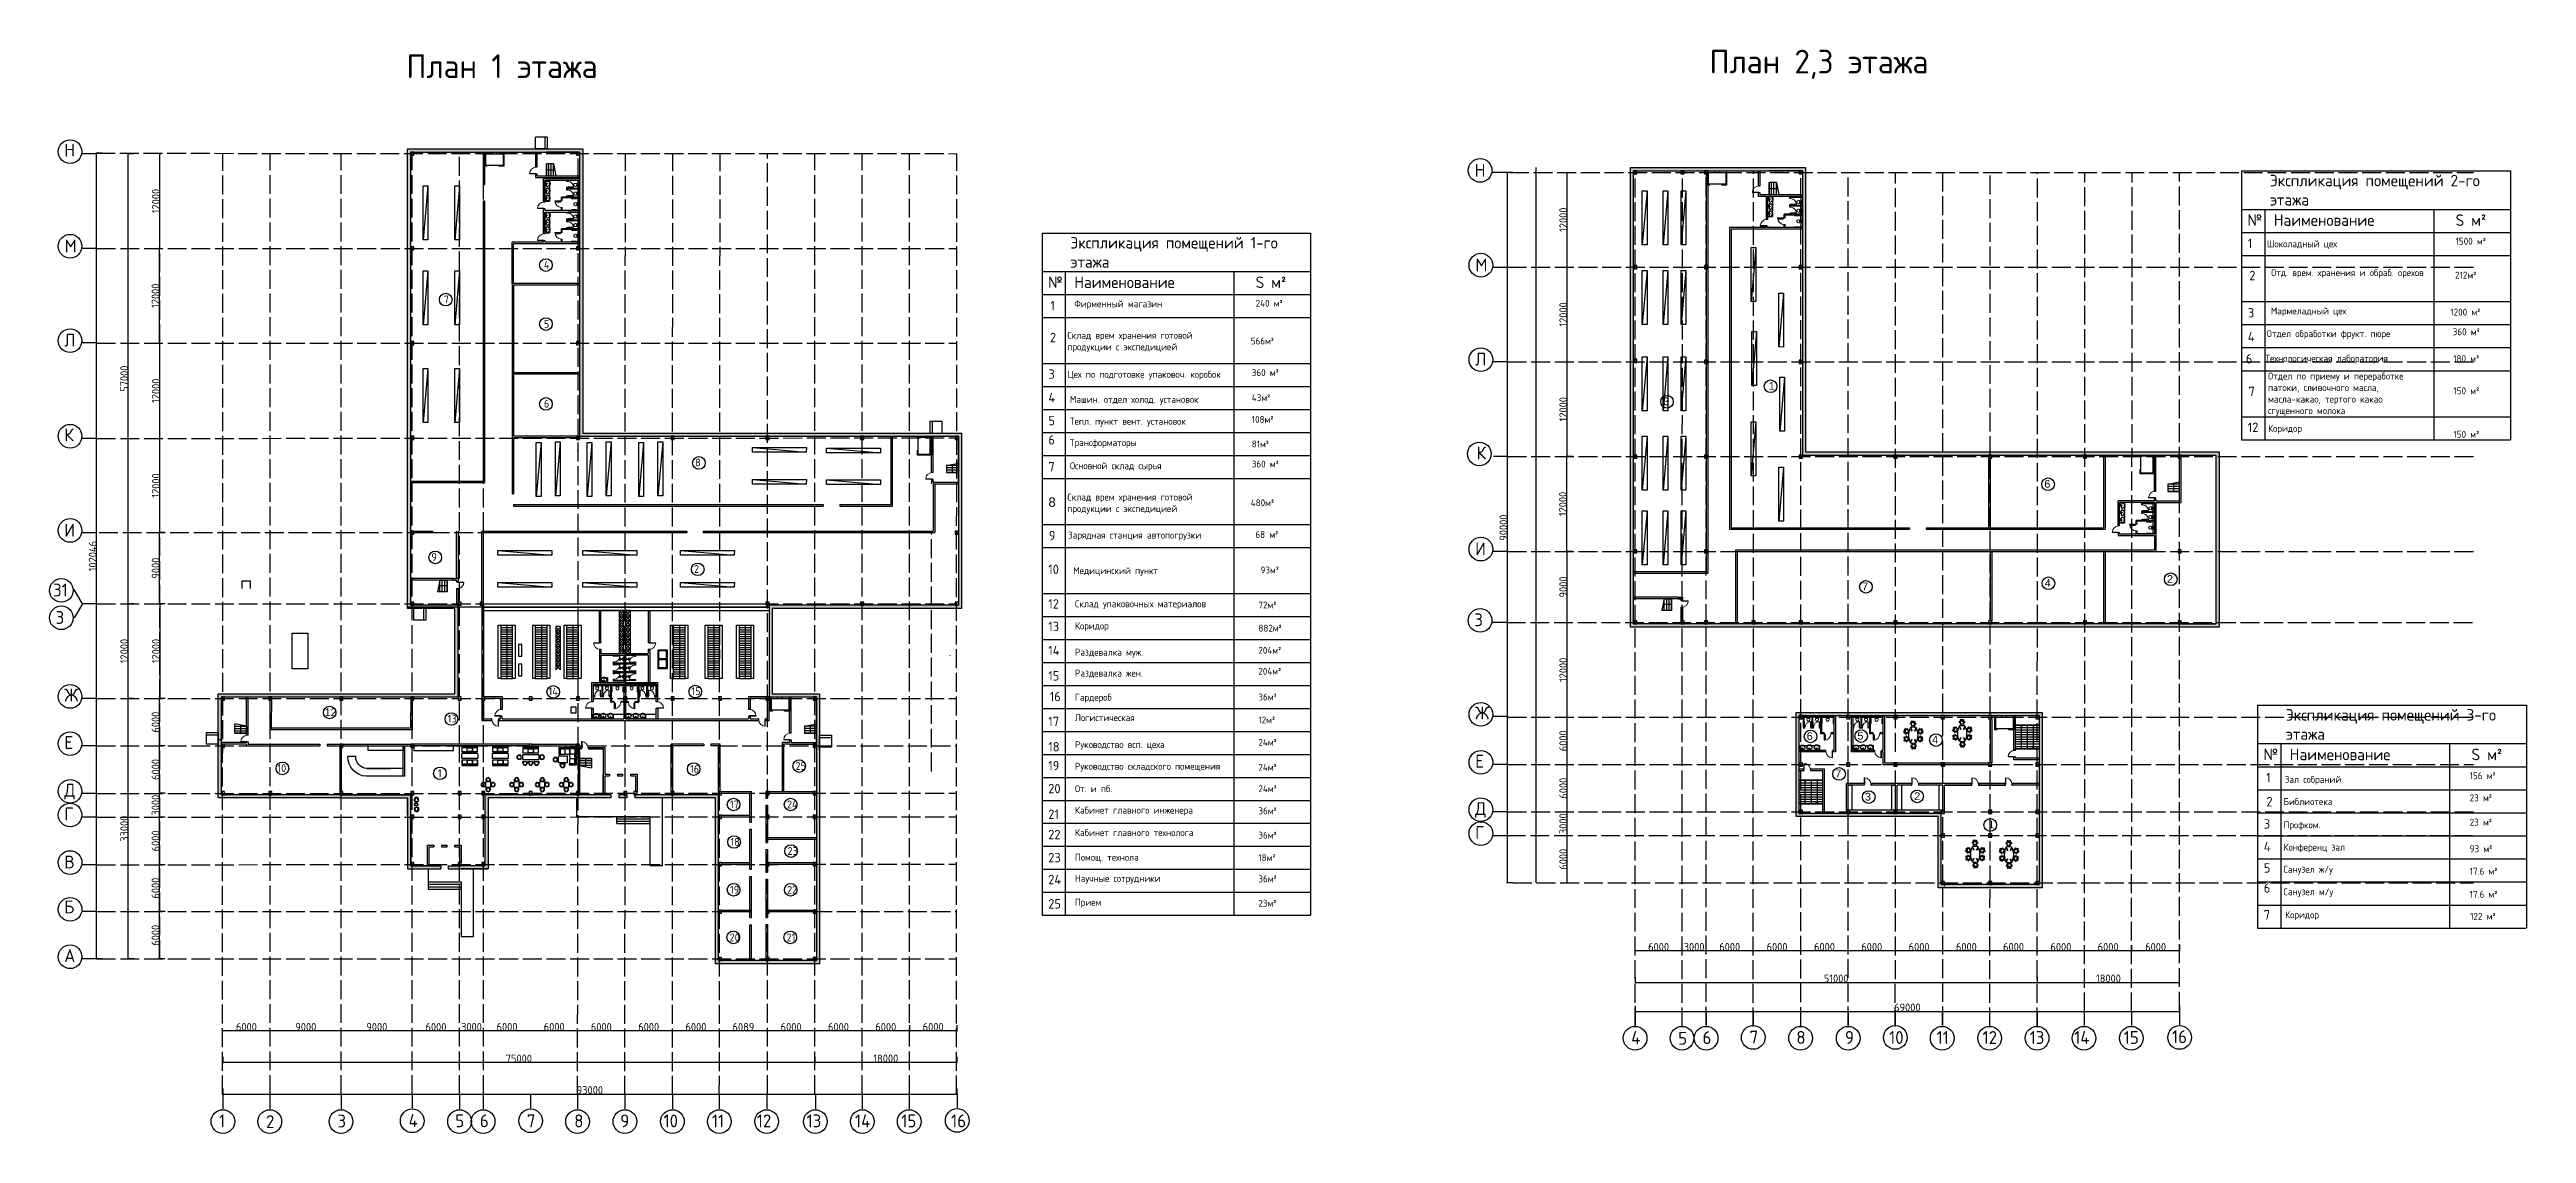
# Model space of a CAD drawing. Header units: millimetres. Extents: x -1544140 to 7445918, y -1294905 to 2019878.
# Drawn here: x 446820 to 760698, y 141409 to 278693 of the extents above; entities that cross this region are included whole.
import ezdxf
from ezdxf.lldxf.tags import DXFTag

# ---------------------------------------------------------------- set-up
doc = ezdxf.new("R2010")
doc.units = ezdxf.units.MM
doc.header["$MEASUREMENT"] = 0
doc.linetypes.add('ACAD_ISO02W100', pattern=[15, 12, -3])
for name, color, linetype in [('freecads.com', 7, 'Continuous'), ('Plan 1', 7, 'Continuous'), ('Plan 2', 7, 'Continuous'), ('SANTEH', 7, 'Continuous')]:
    doc.layers.add(name, color=color, linetype=linetype)
doc.layers.add('JA_Building Outline', color=7, linetype='Continuous', lineweight=5)
doc.styles.add('Annotative', font='GOST Common.ttf')
doc.styles.add('gost', font='GOST Common.ttf')
doc.styles.get("Standard").update_dxf_attribs({"font": 'arial.ttf'})
tags = doc.linetypes.add('CENTER2', pattern=[28.575, 19.05, -3.175, 3.175, -3.175]).pattern_tags.tags
tags[10:11] = [DXFTag(74, 4), DXFTag(75, 0), DXFTag(340, '0'), DXFTag(46, 0.0), DXFTag(50, 0.0), DXFTag(44, 0.0), DXFTag(45, 0.0)]
tags[8:9] = [DXFTag(74, 4), DXFTag(75, 0), DXFTag(340, '0'), DXFTag(46, 0.0), DXFTag(50, 0.0), DXFTag(44, 0.0), DXFTag(45, 0.0)]
tags[6:7] = [DXFTag(74, 4), DXFTag(75, 0), DXFTag(340, '0'), DXFTag(46, 0.0), DXFTag(50, 0.0), DXFTag(44, 0.0), DXFTag(45, 0.0)]
tags[4:5] = [DXFTag(74, 4), DXFTag(75, 0), DXFTag(340, '0'), DXFTag(46, 0.0), DXFTag(50, 0.0), DXFTag(44, 0.0), DXFTag(45, 0.0)]
doc.dimstyles.get("Standard").update_dxf_attribs({"dimtxt": 1000, "dimasz": 100, "dimexe": 100, "dimexo": 0.06, "dimgap": 0.19, "dimtad": 1, "dimdec": 0, "dimzin": 0, "dimdsep": 46, "dimtxsty": 'Annotative', "dimblk": 'ARCHTICK', "dimcen": 0.09, "dimadec": 0, "dimazin": 0, "dimtfac": 1, "dimtdec": 0, "dimtofl": 0, "dimtmove": 0, "dimatfit": 3, "dimldrblk": 'ARCHTICK', "dimfxl": 700, "dimfxlon": 1, "dimtolj": 1, "dimtzin": 0, "dimarcsym": 0})

msp = doc.modelspace()

# ---------------------------------------------------------------- texts
at = {"char_height": 3000, "attachment_point": 1, "style": 'gost'}
for s, width, insert in [('План 1 этажа', 28981.325, (492047.1, 278083)), ('План 2,3 этажа', 32337.304, (657173.4, 278673.5))]:
    msp.add_mtext_dynamic_manual_height_columns(s, width=width, gutter_width=1, heights=[0], dxfattribs=dict(at, insert=insert))
at = {"layer": 'Plan 1', "attachment_point": 1, "style": 'gost'}
for s, insert, char_height in [('Н', (448690.7, 266769.5), 1630.6), ('Н', (627413.5, 264218.9), 1630.6), ('М', (448736.5, 254620.4), 1630.6), ('М', (627513.5, 252218.9), 1630.6), ('Л', (448690.7, 242696.7), 1630.6), ('Л', (627467.8, 240295.2), 1630.6), ('К', (448690.7, 230693.9), 1630.6), ('К', (627649.6, 228417.7), 1630.6), ('И', (448690.7, 218634.4), 1630.6), ('И', (627468.5, 216270.5), 1630.6), ('З1', (447263.4, 211049.6), 1630.63), ('З', (447589.3, 207579.7), 1630.6), ('З', (627368.2, 207284.3), 1630.6), ('Ж', (448690.7, 197744.5), 1630.6), ('Ж', (627468.2, 195471), 1630.6), ('Е', (448690.7, 191731.9), 1630.6), ('Е', (627468.5, 189367.6), 1630.6), ('Д', (448690.7, 185694.2), 1630.6), ('Г', (448690.7, 182698.6), 1630.6), ('Д', (627468.5, 183365.1), 1630.6), ('Г', (627468.2, 180341.5), 1630.6), ('В', (448690.7, 176598.5), 1630.6), ('Б', (448690.7, 170914.9), 1630.6), ('А', (448690.7, 164741.8), 1630.6), ('4', (647252.5, 154368.9), 1630.6), ('5', (653202.7, 154274.1), 1630.6), ('6', (656286.2, 154357.7), 1630.6), ('7', (662254.7, 154419.4), 1630.6), ('8', (668172.7, 154382.4), 1630.6), ('9', (674333.4, 154382.4), 1630.6), ('10', (679928.1, 154374), 1630.63), ('11', (685932.4, 154374), 1630.63), ('12', (691769.9, 154374), 1630.63), ('13', (697734.2, 154374), 1630.63), ('14', (703378.2, 154374), 1630.63), ('15', (709662.6, 154374), 1630.63), ('16', (715775.3, 154468.9), 1630.63), ('1', (468299.5, 143810.6), 1630.6), ('2', (474249.7, 143715.8), 1630.6), ('3', (483299.3, 143799.4), 1630.6), ('4', (492320.7, 143858.6), 1630.6), ('5', (498238.7, 143821.6), 1630.6), ('6', (501352.1, 143821.6), 1630.6), ('7', (507300.8, 143810.6), 1630.6), ('8', (513305.1, 143810.6), 1630.6), ('9', (519142.6, 143810.6), 1630.6), ('10', (524616.8, 143810.6), 1630.63), ('11', (530750.9, 143810.6), 1630.63), ('12', (536440.5, 143810.6), 1630.63), ('13', (542752.3, 143810.6), 1630.63), ('14', (548886.4, 143810.6), 1630.63), ('15', (554753.8, 143810.6), 1630.63), ('16', (561065.7, 143810.6), 1630.63)]:
    msp.add_mtext_dynamic_manual_height_columns(s, width=31807.575, gutter_width=5.44, heights=[0], dxfattribs=dict(at, insert=insert, char_height=char_height))
at = {"layer": 'Plan 2', "attachment_point": 1, "style": 'gost'}
for s, width, gutter_width, heights, insert, char_height in [('Экспликация помещений 2-го этажа', 28478.976, 4.87, [0], (728176.1, 262834.1), 1459.984), ('№', 28478.976, 4.87, [0], (725341.6, 257827.2), 1460), ('Наименование', 28478.976, 4.87, [0], (728673.2, 257817.9), 1459.984), ('{\\fGOST Common|b0|i0|c238|p34;S }м²', 4104.071, 4.87, [0], (751714.8, 257817.9), 1459.984), ('Экспликация помещений 1-го этажа', 28405.171, 4.85, [0], (576180.3, 254949), 1456.2), ('1', 1194.326, 3.98, [0], (725390.2, 254753), 1194.3), ('Шоколадный цех', 28478.976, 4.87, [0], (727791.7, 254525.6), 875.99), ('1500 м²', 4919.215, 4.87, [0], (751714.8, 254859.9), 875.99), ('4', 981.649, 3.27, [0], (509466.5, 251918.2), 981.6), ('№', 28405.171, 4.85, [0], (573353.2, 249955.1), 1456.2), ('Наименование', 28405.171, 4.85, [0], (576676.1, 249945.8), 1456.2), ('{\\fGOST Common|b0|i0|c238|p34;S }м²', 4093.435, 4.85, [0], (599658, 249945.8), 1456.2), ('2', 1194.326, 3.98, [0], (725578.6, 250673.1), 1194.3), ('Отд. врем. хранения и обраб. орехов', 20393.35, 4.87, [0], (728339.3, 250869), 875.99), ('212м²', 4919.215, 4.87, [0], (751643.5, 250555.8), 875.99), ('7', 981.649, 3.27, [0], (496769.9, 247538.7), 981.6), ('1', 1191.231, 3.97, [0], (573667.7, 246864.2), 1191.2), ('Фирменный магазин', 28405.171, 4.85, [0], (576676.1, 246921.7), 873.72), ('240 м²', 4906.466, 4.85, [0], (599658, 246995.5), 873.72), ('3', 1194.326, 3.98, [0], (725390.2, 245953.3), 1194.3), ('Мармеладный цех', 28478.976, 4.87, [1140.1], (728295.9, 246023.9), 875.99), ('1200 м²', 4919.215, 4.87, [0], (751052.8, 245878.8), 875.99), ('5', 981.649, 3.27, [0], (509466.5, 244434.2), 981.6), ('2', 1191.231, 3.97, [0], (573589.6, 242819.5), 1191.2), ('Склад врем хранения готовой продукции с экспедицией', 20547.92, 4.85, [0], (575796.9, 242933.7), 873.72), ('566м²', 4906.466, 4.85, [0], (599038.5, 242214.4), 873.72), ('4', 1194.326, 3.98, [0], (725390.2, 242909.6), 1194.3), ('Отдел обработки фрукт. пюре', 28478.976, 4.87, [0], (727791.7, 243147.4), 875.99), ('360{\\fGOST Common|b0|i0|c238|p34; }м²', 4919.215, 4.87, [0], (751353.3, 243381.2), 875.99), ('6', 1194.326, 3.98, [0], (725135.7, 240131), 1194.3), ('Технологическая лаборатория', 28478.976, 4.87, [0], (727615.3, 240026.9), 875.99), ('180 м²', 4919.215, 4.87, [0], (751419.3, 239987.1), 875.99), ('3', 1191.231, 3.97, [0], (573401.6, 238181.4), 1191.2), ('Цех по подготовке упаковоч. коробок', 28405.171, 4.85, [0], (575810.5, 237997.8), 873.72), ('360{\\fGOST Common|b0|i0|c238|p34; }м²', 4906.466, 4.85, [0], (599167, 238220.6), 873.72), ('7', 1194.326, 3.98, [0], (725474.6, 235986.2), 1194.3), ('\\pt14015.84366;Отдел по приему и переработке патоки, сливочного масла, масла-какао, тертого какао сгущенного молока', 19124.033, 4.87, [0], (727953.6, 237772.9), 875.9902), ('150{\\fGOST Common|b0|i0|c238|p34; }м²', 4919.215, 4.87, [0], (751445.1, 235908), 875.99), ('6', 981.649, 3.27, [0], (509466.5, 234325.6), 981.6), ('4', 1191.231, 3.97, [0], (573401.6, 235215.7), 1191.2), ('5', 1191.231, 3.97, [0], (573401.6, 232294), 1191.2), ('Машин. отдел холод. установок', 28405.171, 4.85, [0], (576119.4, 234814.7), 873.72), ('108м²', 4906.466, 4.85, [0], (599167, 232271.7), 873.72), ('43м²', 4906.466, 4.85, [0], (599167, 235037.5), 873.72), ('6', 1191.231, 3.97, [0], (573401.6, 229853.4), 1191.2), ('Тепл. пункт вент. установок', 28405.171, 4.85, [0], (576119.4, 232052.4), 873.72), ('Трансформаторы', 28405.171, 4.85, [0], (576119.4, 229340.8), 873.72), ('81м²', 4906.466, 4.85, [0], (599167, 229172.1), 873.72), ('12', 1194.326, 3.98, [0], (725370.9, 231444.9), 1194.33), ('\\pt14015.84366;Коридор', 19124.033, 4.87, [0], (727953.6, 231147.8), 875.99), ('150{\\fGOST Common|b0|i0|c238|p34; }м²', 4919.215, 4.87, [0], (751445.1, 230402.6), 875.99), ('8', 981.649, 3.27, [0], (528625, 226879.3), 981.6), ('7', 1191.231, 3.97, [0], (573401.6, 226460.4), 1191.2), ('Основной склад сырья', 28405.171, 4.85, [0], (576119.4, 226412.8), 873.72), ('360{\\fGOST Common|b0|i0|c238|p34; }м²', 4906.466, 4.85, [0], (599167, 226635.6), 873.72), ('{\\fArial|b0|i0|c238|p34;8}', 1191.231, 3.97, [0], (573401.6, 221969.4), 1191.231), ('Склад врем хранения готовой продукции с экспедицией', 20547.92, 4.85, [0], (575796.9, 222444.4), 873.72), ('480м²', 4906.466, 4.85, [0], (599038.5, 221725), 873.72), ('9', 1191.231, 3.97, [0], (573449.5, 217734), 1191.2), ('Зарядная станция автопогрузки', 28405.171, 4.85, [0], (575890.8, 217629.1), 873.72), ('68 м²', 4906.466, 4.85, [0], (599633.1, 217706.5), 873.72), ('9', 981.649, 3.27, [0], (495214, 214911.5), 981.6), ('10', 1191.231, 3.97, [0], (573382.4, 213464.7), 1191.23), ('2', 981.649, 3.27, [0], (528486.1, 213394.8), 981.6), ('\\pt13105.80079;Медицинский пункт', 28405.171, 4.85, [0], (576534.1, 213129.4), 873.72), ('93м²', 4906.466, 4.85, [0], (600276.4, 213206.8), 873.72), ('12', 1191.231, 3.97, [0], (573382.4, 209079.2), 1191.23), ('Склад упаковочных материалов', 20547.92, 4.85, [0], (576763.6, 208927.8), 873.72), ('72м²', 4906.466, 4.85, [0], (600005.2, 208780.6), 873.72), ('13', 1191.231, 3.97, [0], (573382.4, 206217), 1191.23), ('Коридор', 20547.92, 4.85, [0], (576763.6, 206138.8), 873.72), ('{\\fGOST Common|b0|i0|c238|p34;882}м²', 4906.466, 4.85, [0], (600005.2, 205843), 873.72), ('14', 1191.231, 3.97, [0], (573382.4, 203168.7), 1191.23), ('Раздевалка{\\fGOST Common|b0|i0|c238|p34; }муж.', 20547.92, 4.85, [0], (576763.6, 202796.8), 873.72), ('{\\fGOST Common|b0|i0|c238|p34;204}м²', 4906.466, 4.85, [0], (600005.2, 203032.8), 873.72), ('14', 981.649, 3.27, [0], (510060.8, 197880.2), 981.65), ('15', 981.649, 3.27, [0], (528164.3, 197915.2), 981.65), ('15', 1191.231, 3.97, [0], (573382.4, 199962.4), 1191.23), ('Раздевалка{\\fGOST Common|b0|i0|c238|p34; }жен.', 20547.92, 4.85, [0], (576763.6, 200147.4), 873.72), ('{\\fGOST Common|b0|i0|c238|p34;204}м²', 4906.466, 4.85, [0], (600005.2, 200383.4), 873.72), ('16', 1191.231, 3.97, [0], (573571.8, 197344.3), 1191.23), ('Гардероб', 20547.92, 4.85, [0], (576763.6, 197089.4), 873.72), ('{\\fGOST Common|b0|i0|c238|p34;36}м²', 4906.466, 4.85, [0], (600005.2, 197118.1), 873.72), ('Экспликация помещений 3-го этажа', 28478.976, 4.87, [0], (730200.7, 195157.1), 1459.984), ('13', 981.649, 3.27, [0], (497261.2, 194437.2), 981.65), ('17', 1191.231, 3.97, [0], (573382.4, 194182.6), 1191.23), ('Логистическая', 20547.92, 4.85, [0], (576763.6, 194505.2), 873.72), ('{\\fGOST Common|b0|i0|c238|p34;12}м²', 4906.466, 4.85, [0], (600005.2, 194215.5), 873.72), ('25', 981.649, 3.27, [0], (541357.9, 188443.8), 981.65), ('18', 1191.231, 3.97, [0], (573382.4, 190989.4), 1191.23), ('19', 1191.231, 3.97, [0], (573382.4, 188599), 1191.23), ('Руководство всп. цеха', 20547.92, 4.85, [0], (576763.6, 191107.7), 873.72), ('Руководство складского помещения', 20547.92, 4.85, [0], (576763.6, 188354.3), 873.72), ('{\\fGOST Common|b0|i0|c238|p34;24}м²', 4906.466, 4.85, [0], (600005.2, 191386), 873.72), ('№', 28478.976, 4.87, [0], (727366.2, 190150.2), 1460), ('Наименование', 28478.976, 4.87, [0], (730697.8, 190140.9), 1459.984), ('{\\fGOST Common|b0|i0|c238|p34;S }м²', 4104.071, 4.87, [0], (753739.4, 190140.9), 1459.984), ('10', 981.649, 3.27, [0], (475703.2, 188165), 981.65), ('1', 981.649, 3.27, [0], (496030.6, 187534.5), 981.6), ('16', 981.649, 3.27, [0], (527986.4, 188067), 981.65), ('20', 1191.231, 3.97, [0], (573382.4, 185687.7), 1191.23), ('От. и пб. ', 20547.92, 4.85, [0], (576763.6, 185503.7), 873.72), ('{\\fGOST Common|b0|i0|c238|p34;24}м²', 4906.466, 4.85, [0], (600005.2, 188213.5), 873.72), ('{\\fGOST Common|b0|i0|c238|p34;24}м²', 4906.466, 4.85, [0], (600005.2, 185509), 873.72), ('1', 1194.326, 3.98, [0], (727718.4, 187075.9), 1194.3), ('Зал собраний', 28478.976, 4.87, [0], (730074.6, 186687.4), 875.99), ('156 м²', 6307.04, 4.87, [0], (753499, 187156.8), 875.99), ('17', 981.649, 3.27, [0], (533045.2, 183574.6), 981.65), ('24', 981.649, 3.27, [0], (540273.8, 183574.6), 981.65), ('21', 1191.231, 3.97, [0], (573382.4, 182441.1), 1191.23), ('\\pt3494.88021;Кабинет главного инженера', 20547.92, 4.85, [0], (576763.6, 182792.1), 873.72), ('{\\fGOST Common|b0|i0|c238|p34;36}м²', 4906.466, 4.85, [0], (600005.2, 182700.6), 873.72), ('2', 1194.326, 3.98, [0], (727740.1, 184029.1), 1194.3), ('Библиотека', 28478.976, 4.87, [0], (729910.8, 183878.7), 875.99), ('23 м²', 6307.04, 4.87, [0], (753499, 184357.8), 875.99), ('22', 1191.231, 3.97, [0], (573382.4, 179866.7), 1191.23), ('\\pt3494.88021;Кабинет главного технолога', 20547.92, 4.85, [0], (576763.6, 179946.9), 873.72), ('{\\fGOST Common|b0|i0|c238|p34;36}м²', 4906.466, 4.85, [0], (600005.2, 179617.2), 873.72), ('3', 1194.326, 3.98, [0], (727414.7, 181208.5), 1194.3), ('Профком.', 28478.976, 4.87, [0], (729910.8, 180928.3), 875.99), ('23 м²', 6307.04, 4.87, [0], (753499, 181263.5), 875.99), ('18', 981.649, 3.27, [0], (533107.2, 178822.8), 981.65), ('23', 981.649, 3.27, [0], (540335.8, 177672.8), 981.65), ('23', 1191.231, 3.97, [0], (573382.4, 176935.5), 1191.23), ('Помощ. технола', 20547.92, 4.85, [0], (576763.6, 176825.3), 873.72), ('{\\fGOST Common|b0|i0|c238|p34;18}м²', 4906.466, 4.85, [0], (600005.2, 176768.8), 873.72), ('4', 1194.326, 3.98, [0], (727414.7, 178330.8), 1194.3), ('Конференц зал', 28478.976, 4.87, [0], (729910.8, 178105.4), 875.99), ('93 м²', 6307.04, 4.87, [0], (753499, 177901.7), 875.99), ('19', 981.649, 3.27, [0], (533050.6, 172770.3), 981.65), ('22', 981.649, 3.27, [0], (540279.1, 172770.3), 981.65), ('24', 1191.231, 3.97, [0], (573382.4, 174167.5), 1191.23), ('Научные сотрудники', 20547.92, 4.85, [0], (576763.6, 174142.9), 873.72), ('{\\fGOST Common|b0|i0|c238|p34;36}м²', 4906.466, 4.85, [0], (600005.2, 174091.7), 873.72), ('5', 1194.326, 3.98, [0], (727414.7, 175633.4), 1194.3), ('6', 1194.326, 3.98, [0], (727414.7, 173094.6), 1194.3), ('Санузел ж/у', 28478.976, 4.87, [0], (729910.8, 175308.3), 875.99), ('17.6 м²', 6307.04, 4.87, [0], (753499, 175053.2), 875.99), ('25', 1191.231, 3.97, [0], (573382.4, 171089.5), 1191.23), ('Прием', 20547.92, 4.85, [0], (576763.6, 171132.1), 873.72), ('{\\fGOST Common|b0|i0|c238|p34;23}м²', 4906.466, 4.85, [0], (600005.2, 170994.8), 873.72), ('7', 1194.326, 3.98, [0], (727414.7, 169692.8), 1194.3), ('Санузел м/у', 28478.976, 4.87, [0], (729910.8, 172457.6), 875.99), ('Коридор', 28478.976, 4.87, [0], (730107.8, 169537.7), 875.99), ('17.6 м²', 6307.04, 4.87, [0], (753499, 172133.2), 875.99), ('20', 981.649, 3.27, [0], (532999.4, 166733.1), 981.65), ('21', 981.649, 3.27, [0], (540227.9, 166733.1), 981.65), ('122 м²', 6307.04, 4.87, [0], (753565.3, 169340.2), 875.99)]:
    msp.add_mtext_dynamic_manual_height_columns(s, width=width, gutter_width=gutter_width, heights=heights, dxfattribs=dict(at, insert=insert, char_height=char_height))
at = {"layer": 'Plan 2', "attachment_point": 1}
for s, insert, char_height in [('1', (664684.5, 236584.4), 981.6), ('3', (651305.9, 234624.7), 981.6), ('6', (699601.2, 224174.3), 981.6), ('7', (676507, 211179.5), 981.6), ('4', (699646.5, 211629.6), 981.6), ('2', (715143.1, 212131.7), 981.6), ('12', (481694.4, 195252.4), 981.65), ('6', (669492.5, 192226.6), 981.6), ('5', (675910.4, 192271.5), 981.6), ('4', (685382.5, 191775.8), 981.6), ('7', (673116, 187486.1), 981.6), ('3', (676869.4, 184550.7), 981.6), ('2', (683118.3, 184610.9), 981.6), ('1', (692512.5, 181017.4), 981.6)]:
    msp.add_mtext_dynamic_manual_height_columns(s, width=981.649, gutter_width=3.27, heights=[0], dxfattribs=dict(at, insert=insert, char_height=char_height))

# ---------------------------------------------------------------- blocks, each defined once
blk = doc.blocks.new('_ArchTick')
at = {"color": 0, "linetype": 'ByBlock', "const_width": 0.15}
blk.add_lwpolyline([(-0.5, -0.5), (0.5, 0.5)], dxfattribs=at)
blk = doc.blocks.new('*D169')
at = {"color": 0, "lineweight": -2, "transparency": 16777216}
for p, q in [((468791, 147103), (468791, 146303)), ((468791, 146403), (561791, 146403)), ((561791, 147103), (561791, 146303))]:
    blk.add_line(p, q, dxfattribs=at)
at = {"layer": 'Defpoints', "color": 0, "transparency": 16777216}
for p in [(468791, 155507), (561791, 155507), (561791, 146403)]:
    blk.add_point(p, dxfattribs=at)
at = {"color": 0, "lineweight": -2, "transparency": 16777216, "xscale": 100, "yscale": 100, "zscale": 100, "rotation": 180}
blk.add_blockref('_ArchTick', (468791, 146403), dxfattribs=at)
at = {"color": 0, "lineweight": -2, "transparency": 16777216, "xscale": 100, "yscale": 100, "zscale": 100}
blk.add_blockref('_ArchTick', (561791, 146403), dxfattribs=at)
at = {"color": 0, "transparency": 16777216, "insert": (515291, 146904), "char_height": 1000, "attachment_point": 5, "style": 'Annotative'}
blk.add_mtext('\\A1;93000', dxfattribs=at)
blk = doc.blocks.new('*D166')
at = {"color": 0, "lineweight": -2, "transparency": 16777216}
for p, q in [((457491, 196507), (456691, 196507)), ((456791, 163507), (456791, 196507)), ((457491, 163507), (456691, 163507))]:
    blk.add_line(p, q, dxfattribs=at)
at = {"layer": 'Defpoints', "color": 0, "transparency": 16777216}
for p in [(456791, 196507), (468791, 196507), (468791, 163507)]:
    blk.add_point(p, dxfattribs=at)
at = {"color": 0, "lineweight": -2, "transparency": 16777216, "xscale": 100, "yscale": 100, "zscale": 100}
for p, rotation in [((456791, 196507), 90), ((456791, 163507), 270)]:
    blk.add_blockref('_ArchTick', p, dxfattribs=dict(at, rotation=rotation))
at = {"color": 0, "transparency": 16777216, "insert": (456291, 180007), "char_height": 1000, "attachment_point": 5, "rotation": 90, "style": 'Annotative'}
blk.add_mtext('\\A1;33000', dxfattribs=at)
blk = doc.blocks.new('*D167')
at = {"color": 0, "lineweight": -2, "transparency": 16777216}
for p, q in [((457491, 208507), (456691, 208507)), ((456791, 196507), (456791, 208507)), ((457491, 196507), (456691, 196507))]:
    blk.add_line(p, q, dxfattribs=at)
at = {"layer": 'Defpoints', "color": 0, "transparency": 16777216}
for p in [(456791, 208507), (492791, 208507), (468791, 196507)]:
    blk.add_point(p, dxfattribs=at)
at = {"color": 0, "lineweight": -2, "transparency": 16777216, "xscale": 100, "yscale": 100, "zscale": 100}
for p, rotation in [((456791, 208507), 90), ((456791, 196507), 270)]:
    blk.add_blockref('_ArchTick', p, dxfattribs=dict(at, rotation=rotation))
at = {"color": 0, "transparency": 16777216, "insert": (456291, 202507), "char_height": 1000, "attachment_point": 5, "rotation": 90, "style": 'Annotative'}
blk.add_mtext('\\A1;12000', dxfattribs=at)
blk = doc.blocks.new('*D168')
at = {"color": 0, "lineweight": -2, "transparency": 16777216}
for p, q in [((457491, 265507), (456691, 265507)), ((456791, 208507), (456791, 265507)), ((457491, 208507), (456691, 208507))]:
    blk.add_line(p, q, dxfattribs=at)
at = {"layer": 'Defpoints', "color": 0, "transparency": 16777216}
for p in [(456791, 265507), (492791, 265507), (492791, 208507)]:
    blk.add_point(p, dxfattribs=at)
at = {"color": 0, "lineweight": -2, "transparency": 16777216, "xscale": 100, "yscale": 100, "zscale": 100}
for p, rotation in [((456791, 265507), 90), ((456791, 208507), 270)]:
    blk.add_blockref('_ArchTick', p, dxfattribs=dict(at, rotation=rotation))
at = {"color": 0, "transparency": 16777216, "insert": (456291, 237007), "char_height": 1000, "attachment_point": 5, "rotation": 90, "style": 'Annotative'}
blk.add_mtext('\\A1;57000', dxfattribs=at)
blk = doc.blocks.new('*D193')
at = {"color": 0, "lineweight": -2, "transparency": 16777216}
for p, q in [((461448, 169506), (460648, 169506)), ((460748, 163507), (460748, 169506)), ((461448, 163507), (460648, 163507))]:
    blk.add_line(p, q, dxfattribs=at)
at = {"layer": 'Defpoints', "color": 0, "transparency": 16777216}
for p in [(460748, 169506), (468748, 169506), (468748, 163507)]:
    blk.add_point(p, dxfattribs=at)
at = {"color": 0, "lineweight": -2, "transparency": 16777216, "xscale": 100, "yscale": 100, "zscale": 100}
for p, rotation in [((460748, 169506), 90), ((460748, 163507), 270)]:
    blk.add_blockref('_ArchTick', p, dxfattribs=dict(at, rotation=rotation))
at = {"color": 0, "transparency": 16777216, "insert": (460248, 166507), "char_height": 1000, "attachment_point": 5, "rotation": 90, "style": 'Annotative'}
blk.add_mtext('\\A1;6000', dxfattribs=at)
blk = doc.blocks.new('*D194')
at = {"color": 0, "lineweight": -2, "transparency": 16777216}
for p, q in [((461453, 175449), (460653, 175449)), ((460753, 169507), (460753, 175449)), ((461453, 169507), (460653, 169507))]:
    blk.add_line(p, q, dxfattribs=at)
at = {"layer": 'Defpoints', "color": 0, "transparency": 16777216}
for p in [(460753, 175449), (468753, 175449), (468791, 169507)]:
    blk.add_point(p, dxfattribs=at)
at = {"color": 0, "lineweight": -2, "transparency": 16777216, "xscale": 100, "yscale": 100, "zscale": 100}
for p, rotation in [((460753, 175449), 90), ((460753, 169507), 270)]:
    blk.add_blockref('_ArchTick', p, dxfattribs=dict(at, rotation=rotation))
at = {"color": 0, "transparency": 16777216, "insert": (460253, 172478), "char_height": 1000, "attachment_point": 5, "rotation": 90, "style": 'Annotative'}
blk.add_mtext('\\A1;6000', dxfattribs=at)
blk = doc.blocks.new('*D195')
at = {"color": 0, "lineweight": -2, "transparency": 16777216}
for p, q in [((461453, 181473), (460653, 181473)), ((460753, 175449), (460753, 181473)), ((461453, 175449), (460653, 175449))]:
    blk.add_line(p, q, dxfattribs=at)
at = {"layer": 'Defpoints', "color": 0, "transparency": 16777216}
for p in [(460753, 181473), (468756, 181473), (468753, 175449)]:
    blk.add_point(p, dxfattribs=at)
at = {"color": 0, "lineweight": -2, "transparency": 16777216, "xscale": 100, "yscale": 100, "zscale": 100}
for p, rotation in [((460753, 181473), 90), ((460753, 175449), 270)]:
    blk.add_blockref('_ArchTick', p, dxfattribs=dict(at, rotation=rotation))
at = {"color": 0, "transparency": 16777216, "insert": (460253, 178461), "char_height": 1000, "attachment_point": 5, "rotation": 90, "style": 'Annotative'}
blk.add_mtext('\\A1;6000', dxfattribs=at)
blk = doc.blocks.new('*D196')
at = {"color": 0, "lineweight": -2, "transparency": 16777216}
for p, q in [((461456, 184507), (460656, 184507)), ((460756, 181473), (460756, 184507)), ((461456, 181473), (460656, 181473))]:
    blk.add_line(p, q, dxfattribs=at)
at = {"layer": 'Defpoints', "color": 0, "transparency": 16777216}
for p in [(460756, 184507), (468791, 184507), (468756, 181473)]:
    blk.add_point(p, dxfattribs=at)
at = {"color": 0, "lineweight": -2, "transparency": 16777216, "xscale": 100, "yscale": 100, "zscale": 100}
for p, rotation in [((460756, 184507), 90), ((460756, 181473), 270)]:
    blk.add_blockref('_ArchTick', p, dxfattribs=dict(at, rotation=rotation))
at = {"color": 0, "transparency": 16777216, "insert": (460256, 182990), "char_height": 1000, "attachment_point": 5, "rotation": 90, "style": 'Annotative'}
blk.add_mtext('\\A1;3000', dxfattribs=at)
blk = doc.blocks.new('*D197')
at = {"color": 0, "lineweight": -2, "transparency": 16777216}
for p, q in [((461460, 190503), (460660, 190503)), ((460760, 184507), (460760, 190503)), ((461460, 184507), (460660, 184507))]:
    blk.add_line(p, q, dxfattribs=at)
at = {"layer": 'Defpoints', "color": 0, "transparency": 16777216}
for p in [(460760, 190503), (468760, 190503), (468791, 184507)]:
    blk.add_point(p, dxfattribs=at)
at = {"color": 0, "lineweight": -2, "transparency": 16777216, "xscale": 100, "yscale": 100, "zscale": 100}
for p, rotation in [((460760, 190503), 90), ((460760, 184507), 270)]:
    blk.add_blockref('_ArchTick', p, dxfattribs=dict(at, rotation=rotation))
at = {"color": 0, "transparency": 16777216, "insert": (460260, 187505), "char_height": 1000, "attachment_point": 5, "rotation": 90, "style": 'Annotative'}
blk.add_mtext('\\A1;6000', dxfattribs=at)
blk = doc.blocks.new('*D198')
at = {"color": 0, "lineweight": -2, "transparency": 16777216}
for p, q in [((461460, 196507), (460660, 196507)), ((460760, 190503), (460760, 196507)), ((461460, 190503), (460660, 190503))]:
    blk.add_line(p, q, dxfattribs=at)
at = {"layer": 'Defpoints', "color": 0, "transparency": 16777216}
for p in [(460760, 196507), (468791, 196507), (468760, 190503)]:
    blk.add_point(p, dxfattribs=at)
at = {"color": 0, "lineweight": -2, "transparency": 16777216, "xscale": 100, "yscale": 100, "zscale": 100}
for p, rotation in [((460760, 196507), 90), ((460760, 190503), 270)]:
    blk.add_blockref('_ArchTick', p, dxfattribs=dict(at, rotation=rotation))
at = {"color": 0, "transparency": 16777216, "insert": (460260, 193505), "char_height": 1000, "attachment_point": 5, "rotation": 90, "style": 'Annotative'}
blk.add_mtext('\\A1;6000', dxfattribs=at)
blk = doc.blocks.new('*D187')
at = {"color": 0, "lineweight": -2, "transparency": 16777216}
for p, q in [((460091, 208507), (460891, 208507)), ((460791, 208507), (460791, 196507)), ((460791, 196507), (460891, 196507))]:
    blk.add_line(p, q, dxfattribs=at)
at = {"layer": 'Defpoints', "color": 0, "transparency": 16777216}
for p in [(452791, 208507), (460791, 196507), (460791, 196507)]:
    blk.add_point(p, dxfattribs=at)
at = {"color": 0, "lineweight": -2, "transparency": 16777216, "xscale": 100, "yscale": 100, "zscale": 100}
for p, rotation in [((460791, 208507), 90), ((460791, 196507), 270)]:
    blk.add_blockref('_ArchTick', p, dxfattribs=dict(at, rotation=rotation))
at = {"color": 0, "transparency": 16777216, "insert": (460291, 202507), "char_height": 1000, "attachment_point": 5, "rotation": 90, "style": 'Annotative'}
blk.add_mtext('\\A1;12000', dxfattribs=at)
blk = doc.blocks.new('*D188')
at = {"color": 0, "lineweight": -2, "transparency": 16777216}
for p, q in [((461467, 217507), (460667, 217507)), ((460767, 208507), (460767, 217507)), ((461467, 208507), (460667, 208507))]:
    blk.add_line(p, q, dxfattribs=at)
at = {"layer": 'Defpoints', "color": 0, "transparency": 16777216}
for p in [(460767, 217507), (468767, 217507), (468767, 208507)]:
    blk.add_point(p, dxfattribs=at)
at = {"color": 0, "lineweight": -2, "transparency": 16777216, "xscale": 100, "yscale": 100, "zscale": 100}
for p, rotation in [((460767, 217507), 90), ((460767, 208507), 270)]:
    blk.add_blockref('_ArchTick', p, dxfattribs=dict(at, rotation=rotation))
at = {"color": 0, "transparency": 16777216, "insert": (460267, 213007), "char_height": 1000, "attachment_point": 5, "rotation": 90, "style": 'Annotative'}
blk.add_mtext('\\A1;9000', dxfattribs=at)
blk = doc.blocks.new('*D163')
at = {"color": 0, "lineweight": -2, "transparency": 16777216}
for p, q in [((460791, 229442), (460891, 229442)), ((460791, 217507), (460791, 229442)), ((461491, 217507), (460691, 217507))]:
    blk.add_line(p, q, dxfattribs=at)
at = {"layer": 'Defpoints', "color": 0, "transparency": 16777216}
for p in [(460791, 229442), (460791, 229442), (466235, 217507)]:
    blk.add_point(p, dxfattribs=at)
at = {"color": 0, "lineweight": -2, "transparency": 16777216, "xscale": 100, "yscale": 100, "zscale": 100}
for p, rotation in [((460791, 229442), 90), ((460791, 217507), 270)]:
    blk.add_blockref('_ArchTick', p, dxfattribs=dict(at, rotation=rotation))
at = {"color": 0, "transparency": 16777216, "insert": (460291, 223474), "char_height": 1000, "attachment_point": 5, "rotation": 90, "style": 'Annotative'}
blk.add_mtext('\\A1;12000', dxfattribs=at)
blk = doc.blocks.new('*D189')
at = {"color": 0, "lineweight": -2, "transparency": 16777216}
for p, q in [((460791, 241507), (460891, 241507)), ((460791, 229437), (460791, 241507)), ((460091, 229437), (460891, 229437))]:
    blk.add_line(p, q, dxfattribs=at)
at = {"layer": 'Defpoints', "color": 0, "transparency": 16777216}
for p in [(460791, 241507), (460791, 241507), (452791, 229437)]:
    blk.add_point(p, dxfattribs=at)
at = {"color": 0, "lineweight": -2, "transparency": 16777216, "xscale": 100, "yscale": 100, "zscale": 100}
for p, rotation in [((460791, 241507), 90), ((460791, 229437), 270)]:
    blk.add_blockref('_ArchTick', p, dxfattribs=dict(at, rotation=rotation))
at = {"color": 0, "transparency": 16777216, "insert": (460291, 235472), "char_height": 1000, "attachment_point": 5, "rotation": 90, "style": 'Annotative'}
blk.add_mtext('\\A1;12000', dxfattribs=at)
blk = doc.blocks.new('*D190')
at = {"color": 0, "lineweight": -2, "transparency": 16777216}
for p, q in [((460791, 253507), (460641, 253507)), ((460741, 241507), (460741, 253507)), ((460041, 241507), (460841, 241507))]:
    blk.add_line(p, q, dxfattribs=at)
at = {"layer": 'Defpoints', "color": 0, "transparency": 16777216}
for p in [(460741, 253507), (460791, 253507), (452791, 241507)]:
    blk.add_point(p, dxfattribs=at)
at = {"color": 0, "lineweight": -2, "transparency": 16777216, "xscale": 100, "yscale": 100, "zscale": 100}
for p, rotation in [((460741, 253507), 90), ((460741, 241507), 270)]:
    blk.add_blockref('_ArchTick', p, dxfattribs=dict(at, rotation=rotation))
at = {"color": 0, "transparency": 16777216, "insert": (460241, 247507), "char_height": 1000, "attachment_point": 5, "rotation": 90, "style": 'Annotative'}
blk.add_mtext('\\A1;12000', dxfattribs=at)
blk = doc.blocks.new('*D191')
at = {"color": 0, "lineweight": -2, "transparency": 16777216}
for p, q in [((460791, 265507), (460891, 265507)), ((460791, 253507), (460791, 265507)), ((460091, 253507), (460891, 253507))]:
    blk.add_line(p, q, dxfattribs=at)
at = {"layer": 'Defpoints', "color": 0, "transparency": 16777216}
for p in [(460791, 265507), (460791, 265507), (452791, 253507)]:
    blk.add_point(p, dxfattribs=at)
at = {"color": 0, "lineweight": -2, "transparency": 16777216, "xscale": 100, "yscale": 100, "zscale": 100}
for p, rotation in [((460791, 265507), 90), ((460791, 253507), 270)]:
    blk.add_blockref('_ArchTick', p, dxfattribs=dict(at, rotation=rotation))
at = {"color": 0, "transparency": 16777216, "insert": (460291, 259507), "char_height": 1000, "attachment_point": 5, "rotation": 90, "style": 'Annotative'}
blk.add_mtext('\\A1;12000', dxfattribs=at)
blk = doc.blocks.new('*D192')
at = {"color": 0, "lineweight": -2, "transparency": 16777216}
for p, q in [((453492, 265553), (452692, 265553)), ((452792, 163507), (452792, 265553)), ((453492, 163507), (452692, 163507))]:
    blk.add_line(p, q, dxfattribs=at)
at = {"layer": 'Defpoints', "color": 0, "transparency": 16777216}
for p in [(452792, 265553), (461379, 265553), (468791, 163507)]:
    blk.add_point(p, dxfattribs=at)
at = {"color": 0, "lineweight": -2, "transparency": 16777216, "xscale": 100, "yscale": 100, "zscale": 100}
for p, rotation in [((452792, 265553), 90), ((452792, 163507), 270)]:
    blk.add_blockref('_ArchTick', p, dxfattribs=dict(at, rotation=rotation))
at = {"color": 0, "transparency": 16777216, "insert": (452291, 214530), "char_height": 1000, "attachment_point": 5, "rotation": 90, "style": 'Annotative'}
blk.add_mtext('\\A1;102046', dxfattribs=at)
blk = doc.blocks.new('*D164')
at = {"color": 0, "lineweight": -2, "transparency": 16777216}
for p, q in [((543791, 151103), (543791, 150303)), ((561791, 151103), (561791, 150303)), ((561791, 150403), (543791, 150403))]:
    blk.add_line(p, q, dxfattribs=at)
at = {"layer": 'Defpoints', "color": 0, "transparency": 16777216}
for p in [(561791, 170852), (543791, 163507), (543791, 150403)]:
    blk.add_point(p, dxfattribs=at)
at = {"color": 0, "lineweight": -2, "transparency": 16777216, "xscale": 100, "yscale": 100, "zscale": 100, "rotation": 180}
blk.add_blockref('_ArchTick', (543791, 150403), dxfattribs=at)
at = {"color": 0, "lineweight": -2, "transparency": 16777216, "xscale": 100, "yscale": 100, "zscale": 100}
blk.add_blockref('_ArchTick', (561791, 150403), dxfattribs=at)
at = {"color": 0, "transparency": 16777216, "insert": (552791, 150904), "char_height": 1000, "attachment_point": 5, "style": 'Annotative'}
blk.add_mtext('\\A1;18000', dxfattribs=at)
blk = doc.blocks.new('*D165')
at = {"color": 0, "lineweight": -2, "transparency": 16777216}
for p, q in [((468791, 151103), (468791, 150303)), ((543791, 151103), (543791, 150303)), ((543791, 150403), (468791, 150403))]:
    blk.add_line(p, q, dxfattribs=at)
at = {"layer": 'Defpoints', "color": 0, "transparency": 16777216}
for p in [(468791, 170852), (543791, 163507), (468791, 150403)]:
    blk.add_point(p, dxfattribs=at)
at = {"color": 0, "lineweight": -2, "transparency": 16777216, "xscale": 100, "yscale": 100, "zscale": 100, "rotation": 180}
blk.add_blockref('_ArchTick', (468791, 150403), dxfattribs=at)
at = {"color": 0, "lineweight": -2, "transparency": 16777216, "xscale": 100, "yscale": 100, "zscale": 100}
blk.add_blockref('_ArchTick', (543791, 150403), dxfattribs=at)
at = {"color": 0, "transparency": 16777216, "insert": (506291, 150904), "char_height": 1000, "attachment_point": 5, "style": 'Annotative'}
blk.add_mtext('\\A1;75000', dxfattribs=at)
blk = doc.blocks.new('*D170')
at = {"color": 0, "lineweight": -2, "transparency": 16777216}
for p, q in [((632268, 263138), (631468, 263138)), ((631568, 173138), (631568, 263138)), ((632268, 173138), (631468, 173138))]:
    blk.add_line(p, q, dxfattribs=at)
at = {"layer": 'Defpoints', "color": 0, "transparency": 16777216}
for p in [(631568, 263138), (651744, 263138), (651744, 173138)]:
    blk.add_point(p, dxfattribs=at)
at = {"color": 0, "lineweight": -2, "transparency": 16777216, "xscale": 100, "yscale": 100, "zscale": 100}
for p, rotation in [((631568, 263138), 90), ((631568, 173138), 270)]:
    blk.add_blockref('_ArchTick', p, dxfattribs=dict(at, rotation=rotation))
at = {"color": 0, "transparency": 16777216, "insert": (631068, 218138), "char_height": 1000, "attachment_point": 5, "rotation": 90, "style": 'Annotative'}
blk.add_mtext('\\A1;90000', dxfattribs=at)
blk = doc.blocks.new('*D205')
at = {"color": 0, "lineweight": -2, "transparency": 16777216}
for p, q in [((555791, 155103), (555791, 154303)), ((561791, 154403), (555791, 154403)), ((561791, 155103), (561791, 154303))]:
    blk.add_line(p, q, dxfattribs=at)
at = {"layer": 'Defpoints', "color": 0, "transparency": 16777216}
for p in [(555791, 163507), (561791, 163507), (555791, 154403)]:
    blk.add_point(p, dxfattribs=at)
at = {"color": 0, "lineweight": -2, "transparency": 16777216, "xscale": 100, "yscale": 100, "zscale": 100, "rotation": 180}
blk.add_blockref('_ArchTick', (555791, 154403), dxfattribs=at)
at = {"color": 0, "lineweight": -2, "transparency": 16777216, "xscale": 100, "yscale": 100, "zscale": 100}
blk.add_blockref('_ArchTick', (561791, 154403), dxfattribs=at)
at = {"color": 0, "transparency": 16777216, "insert": (558791, 154904), "char_height": 1000, "attachment_point": 5, "style": 'Annotative'}
blk.add_mtext('\\A1;6000', dxfattribs=at)
blk = doc.blocks.new('*D206')
at = {"color": 0, "lineweight": -2, "transparency": 16777216}
for p, q in [((549791, 154403), (549791, 154503)), ((555791, 154403), (549791, 154403)), ((555791, 155103), (555791, 154303))]:
    blk.add_line(p, q, dxfattribs=at)
at = {"layer": 'Defpoints', "color": 0, "transparency": 16777216}
for p in [(555791, 163507), (549791, 154403), (549791, 154403)]:
    blk.add_point(p, dxfattribs=at)
at = {"color": 0, "lineweight": -2, "transparency": 16777216, "xscale": 100, "yscale": 100, "zscale": 100, "rotation": 180}
blk.add_blockref('_ArchTick', (549791, 154403), dxfattribs=at)
at = {"color": 0, "lineweight": -2, "transparency": 16777216, "xscale": 100, "yscale": 100, "zscale": 100}
blk.add_blockref('_ArchTick', (555791, 154403), dxfattribs=at)
at = {"color": 0, "transparency": 16777216, "insert": (552791, 154904), "char_height": 1000, "attachment_point": 5, "style": 'Annotative'}
blk.add_mtext('\\A1;6000', dxfattribs=at)
blk = doc.blocks.new('*D207')
at = {"color": 0, "lineweight": -2, "transparency": 16777216}
for p, q in [((543791, 154403), (543791, 154503)), ((549791, 154403), (543791, 154403)), ((549791, 154403), (549791, 154503))]:
    blk.add_line(p, q, dxfattribs=at)
at = {"layer": 'Defpoints', "color": 0, "transparency": 16777216}
for p in [(543791, 154403), (543791, 154403), (549791, 154403)]:
    blk.add_point(p, dxfattribs=at)
at = {"color": 0, "lineweight": -2, "transparency": 16777216, "xscale": 100, "yscale": 100, "zscale": 100, "rotation": 180}
blk.add_blockref('_ArchTick', (543791, 154403), dxfattribs=at)
at = {"color": 0, "lineweight": -2, "transparency": 16777216, "xscale": 100, "yscale": 100, "zscale": 100}
blk.add_blockref('_ArchTick', (549791, 154403), dxfattribs=at)
at = {"color": 0, "transparency": 16777216, "insert": (546791, 154904), "char_height": 1000, "attachment_point": 5, "style": 'Annotative'}
blk.add_mtext('\\A1;6000', dxfattribs=at)
blk = doc.blocks.new('*D208')
at = {"color": 0, "lineweight": -2, "transparency": 16777216}
for p, q in [((537791, 154404), (537791, 154303)), ((543791, 154403), (537791, 154403)), ((543791, 154403), (543791, 154503))]:
    blk.add_line(p, q, dxfattribs=at)
at = {"layer": 'Defpoints', "color": 0, "transparency": 16777216}
for p in [(537791, 154404), (537791, 154403), (543791, 154403)]:
    blk.add_point(p, dxfattribs=at)
at = {"color": 0, "lineweight": -2, "transparency": 16777216, "xscale": 100, "yscale": 100, "zscale": 100, "rotation": 180}
blk.add_blockref('_ArchTick', (537791, 154403), dxfattribs=at)
at = {"color": 0, "lineweight": -2, "transparency": 16777216, "xscale": 100, "yscale": 100, "zscale": 100}
blk.add_blockref('_ArchTick', (543791, 154403), dxfattribs=at)
at = {"color": 0, "transparency": 16777216, "insert": (540791, 154904), "char_height": 1000, "attachment_point": 5, "style": 'Annotative'}
blk.add_mtext('\\A1;6000', dxfattribs=at)
blk = doc.blocks.new('*D209')
at = {"color": 0, "lineweight": -2, "transparency": 16777216}
for p, q in [((531702, 154423), (531702, 154303)), ((537791, 154403), (531702, 154403)), ((537791, 154404), (537791, 154303))]:
    blk.add_line(p, q, dxfattribs=at)
at = {"layer": 'Defpoints', "color": 0, "transparency": 16777216}
for p in [(531702, 154423), (531702, 154403), (537791, 154404)]:
    blk.add_point(p, dxfattribs=at)
at = {"color": 0, "lineweight": -2, "transparency": 16777216, "xscale": 100, "yscale": 100, "zscale": 100, "rotation": 180}
blk.add_blockref('_ArchTick', (531702, 154403), dxfattribs=at)
at = {"color": 0, "lineweight": -2, "transparency": 16777216, "xscale": 100, "yscale": 100, "zscale": 100}
blk.add_blockref('_ArchTick', (537791, 154403), dxfattribs=at)
at = {"color": 0, "transparency": 16777216, "insert": (534747, 154904), "char_height": 1000, "attachment_point": 5, "style": 'Annotative'}
blk.add_mtext('\\A1;6089', dxfattribs=at)
blk = doc.blocks.new('*D210')
at = {"color": 0, "lineweight": -2, "transparency": 16777216}
for p, q in [((525753, 154403), (525753, 154503)), ((531702, 154403), (525753, 154403)), ((531702, 154423), (531702, 154303))]:
    blk.add_line(p, q, dxfattribs=at)
at = {"layer": 'Defpoints', "color": 0, "transparency": 16777216}
for p in [(525753, 154403), (525753, 154403), (531702, 154423)]:
    blk.add_point(p, dxfattribs=at)
at = {"color": 0, "lineweight": -2, "transparency": 16777216, "xscale": 100, "yscale": 100, "zscale": 100, "rotation": 180}
blk.add_blockref('_ArchTick', (525753, 154403), dxfattribs=at)
at = {"color": 0, "lineweight": -2, "transparency": 16777216, "xscale": 100, "yscale": 100, "zscale": 100}
blk.add_blockref('_ArchTick', (531702, 154403), dxfattribs=at)
at = {"color": 0, "transparency": 16777216, "insert": (528728, 154904), "char_height": 1000, "attachment_point": 5, "style": 'Annotative'}
blk.add_mtext('\\A1;6000', dxfattribs=at)
blk = doc.blocks.new('*D176')
at = {"color": 0, "lineweight": -2, "transparency": 16777216}
for p, q in [((519736, 154403), (519736, 154503)), ((525753, 154403), (519736, 154403)), ((525753, 154403), (525753, 154503))]:
    blk.add_line(p, q, dxfattribs=at)
at = {"layer": 'Defpoints', "color": 0, "transparency": 16777216}
for p in [(519736, 154403), (519736, 154403), (525753, 154403)]:
    blk.add_point(p, dxfattribs=at)
at = {"color": 0, "lineweight": -2, "transparency": 16777216, "xscale": 100, "yscale": 100, "zscale": 100, "rotation": 180}
blk.add_blockref('_ArchTick', (519736, 154403), dxfattribs=at)
at = {"color": 0, "lineweight": -2, "transparency": 16777216, "xscale": 100, "yscale": 100, "zscale": 100}
blk.add_blockref('_ArchTick', (525753, 154403), dxfattribs=at)
at = {"color": 0, "transparency": 16777216, "insert": (522745, 154904), "char_height": 1000, "attachment_point": 5, "style": 'Annotative'}
blk.add_mtext('\\A1;6000', dxfattribs=at)
blk = doc.blocks.new('*D177')
at = {"color": 0, "lineweight": -2, "transparency": 16777216}
for p, q in [((513742, 154403), (513742, 154503)), ((519736, 154403), (513742, 154403)), ((519736, 154403), (519736, 154503))]:
    blk.add_line(p, q, dxfattribs=at)
at = {"layer": 'Defpoints', "color": 0, "transparency": 16777216}
for p in [(513742, 154403), (513742, 154403), (519736, 154403)]:
    blk.add_point(p, dxfattribs=at)
at = {"color": 0, "lineweight": -2, "transparency": 16777216, "xscale": 100, "yscale": 100, "zscale": 100, "rotation": 180}
blk.add_blockref('_ArchTick', (513742, 154403), dxfattribs=at)
at = {"color": 0, "lineweight": -2, "transparency": 16777216, "xscale": 100, "yscale": 100, "zscale": 100}
blk.add_blockref('_ArchTick', (519736, 154403), dxfattribs=at)
at = {"color": 0, "transparency": 16777216, "insert": (516739, 154904), "char_height": 1000, "attachment_point": 5, "style": 'Annotative'}
blk.add_mtext('\\A1;6000', dxfattribs=at)
blk = doc.blocks.new('*D178')
at = {"color": 0, "lineweight": -2, "transparency": 16777216}
for p, q in [((507791, 154403), (507791, 154503)), ((513742, 154403), (507791, 154403)), ((513742, 154403), (513742, 154503))]:
    blk.add_line(p, q, dxfattribs=at)
at = {"layer": 'Defpoints', "color": 0, "transparency": 16777216}
for p in [(507791, 154403), (507791, 154403), (513742, 154403)]:
    blk.add_point(p, dxfattribs=at)
at = {"color": 0, "lineweight": -2, "transparency": 16777216, "xscale": 100, "yscale": 100, "zscale": 100, "rotation": 180}
blk.add_blockref('_ArchTick', (507791, 154403), dxfattribs=at)
at = {"color": 0, "lineweight": -2, "transparency": 16777216, "xscale": 100, "yscale": 100, "zscale": 100}
blk.add_blockref('_ArchTick', (513742, 154403), dxfattribs=at)
at = {"color": 0, "transparency": 16777216, "insert": (510766, 154904), "char_height": 1000, "attachment_point": 5, "style": 'Annotative'}
blk.add_mtext('\\A1;6000', dxfattribs=at)
blk = doc.blocks.new('*D211')
at = {"color": 0, "lineweight": -2, "transparency": 16777216}
for p, q in [((501791, 154403), (501791, 154503)), ((507791, 154403), (501791, 154403)), ((507791, 154403), (507791, 154503))]:
    blk.add_line(p, q, dxfattribs=at)
at = {"layer": 'Defpoints', "color": 0, "transparency": 16777216}
for p in [(501791, 154403), (501791, 154403), (507791, 154403)]:
    blk.add_point(p, dxfattribs=at)
at = {"color": 0, "lineweight": -2, "transparency": 16777216, "xscale": 100, "yscale": 100, "zscale": 100, "rotation": 180}
blk.add_blockref('_ArchTick', (501791, 154403), dxfattribs=at)
at = {"color": 0, "lineweight": -2, "transparency": 16777216, "xscale": 100, "yscale": 100, "zscale": 100}
blk.add_blockref('_ArchTick', (507791, 154403), dxfattribs=at)
at = {"color": 0, "transparency": 16777216, "insert": (504791, 154904), "char_height": 1000, "attachment_point": 5, "style": 'Annotative'}
blk.add_mtext('\\A1;6000', dxfattribs=at)
blk = doc.blocks.new('*D199')
at = {"color": 0, "lineweight": -2, "transparency": 16777216}
for p, q in [((498791, 154403), (498791, 154503)), ((501791, 154403), (498791, 154403)), ((501791, 154403), (501791, 154503))]:
    blk.add_line(p, q, dxfattribs=at)
at = {"layer": 'Defpoints', "color": 0, "transparency": 16777216}
for p in [(498791, 154403), (498791, 154403), (501791, 154403)]:
    blk.add_point(p, dxfattribs=at)
at = {"color": 0, "lineweight": -2, "transparency": 16777216, "xscale": 100, "yscale": 100, "zscale": 100, "rotation": 180}
blk.add_blockref('_ArchTick', (498791, 154403), dxfattribs=at)
at = {"color": 0, "lineweight": -2, "transparency": 16777216, "xscale": 100, "yscale": 100, "zscale": 100}
blk.add_blockref('_ArchTick', (501791, 154403), dxfattribs=at)
at = {"color": 0, "transparency": 16777216, "insert": (500291, 154904), "char_height": 1000, "attachment_point": 5, "style": 'Annotative'}
blk.add_mtext('\\A1;3000', dxfattribs=at)
blk = doc.blocks.new('*D200')
at = {"color": 0, "lineweight": -2, "transparency": 16777216}
for p, q in [((492782, 154403), (492782, 154503)), ((498791, 154403), (492782, 154403)), ((498791, 154403), (498791, 154503))]:
    blk.add_line(p, q, dxfattribs=at)
at = {"layer": 'Defpoints', "color": 0, "transparency": 16777216}
for p in [(492782, 154403), (492782, 154403), (498791, 154403)]:
    blk.add_point(p, dxfattribs=at)
at = {"color": 0, "lineweight": -2, "transparency": 16777216, "xscale": 100, "yscale": 100, "zscale": 100, "rotation": 180}
blk.add_blockref('_ArchTick', (492782, 154403), dxfattribs=at)
at = {"color": 0, "lineweight": -2, "transparency": 16777216, "xscale": 100, "yscale": 100, "zscale": 100}
blk.add_blockref('_ArchTick', (498791, 154403), dxfattribs=at)
at = {"color": 0, "transparency": 16777216, "insert": (495787, 154904), "char_height": 1000, "attachment_point": 5, "style": 'Annotative'}
blk.add_mtext('\\A1;6000', dxfattribs=at)
blk = doc.blocks.new('*D201')
at = {"color": 0, "lineweight": -2, "transparency": 16777216}
for p, q in [((483791, 154403), (483791, 154503)), ((492782, 154403), (483791, 154403)), ((492782, 154403), (492782, 154503))]:
    blk.add_line(p, q, dxfattribs=at)
at = {"layer": 'Defpoints', "color": 0, "transparency": 16777216}
for p in [(483791, 154403), (483791, 154403), (492782, 154403)]:
    blk.add_point(p, dxfattribs=at)
at = {"color": 0, "lineweight": -2, "transparency": 16777216, "xscale": 100, "yscale": 100, "zscale": 100, "rotation": 180}
blk.add_blockref('_ArchTick', (483791, 154403), dxfattribs=at)
at = {"color": 0, "lineweight": -2, "transparency": 16777216, "xscale": 100, "yscale": 100, "zscale": 100}
blk.add_blockref('_ArchTick', (492782, 154403), dxfattribs=at)
at = {"color": 0, "transparency": 16777216, "insert": (488287, 154904), "char_height": 1000, "attachment_point": 5, "style": 'Annotative'}
blk.add_mtext('\\A1;9000', dxfattribs=at)
blk = doc.blocks.new('*D202')
at = {"color": 0, "lineweight": -2, "transparency": 16777216}
for p, q in [((474791, 154403), (474791, 154503)), ((483791, 154403), (474791, 154403)), ((483791, 154403), (483791, 154503))]:
    blk.add_line(p, q, dxfattribs=at)
at = {"layer": 'Defpoints', "color": 0, "transparency": 16777216}
for p in [(474791, 154403), (474791, 154403), (483791, 154403)]:
    blk.add_point(p, dxfattribs=at)
at = {"color": 0, "lineweight": -2, "transparency": 16777216, "xscale": 100, "yscale": 100, "zscale": 100, "rotation": 180}
blk.add_blockref('_ArchTick', (474791, 154403), dxfattribs=at)
at = {"color": 0, "lineweight": -2, "transparency": 16777216, "xscale": 100, "yscale": 100, "zscale": 100}
blk.add_blockref('_ArchTick', (483791, 154403), dxfattribs=at)
at = {"color": 0, "transparency": 16777216, "insert": (479291, 154904), "char_height": 1000, "attachment_point": 5, "style": 'Annotative'}
blk.add_mtext('\\A1;9000', dxfattribs=at)
blk = doc.blocks.new('*D203')
at = {"color": 0, "lineweight": -2, "transparency": 16777216}
for p, q in [((468745, 154440), (468745, 154303)), ((474791, 154403), (468745, 154403)), ((474791, 154403), (474791, 154503))]:
    blk.add_line(p, q, dxfattribs=at)
at = {"layer": 'Defpoints', "color": 0, "transparency": 16777216}
for p in [(468745, 154440), (468745, 154403), (474791, 154403)]:
    blk.add_point(p, dxfattribs=at)
at = {"color": 0, "lineweight": -2, "transparency": 16777216, "xscale": 100, "yscale": 100, "zscale": 100, "rotation": 180}
blk.add_blockref('_ArchTick', (468745, 154403), dxfattribs=at)
at = {"color": 0, "lineweight": -2, "transparency": 16777216, "xscale": 100, "yscale": 100, "zscale": 100}
blk.add_blockref('_ArchTick', (474791, 154403), dxfattribs=at)
at = {"color": 0, "transparency": 16777216, "insert": (471768, 154904), "char_height": 1000, "attachment_point": 5, "style": 'Annotative'}
blk.add_mtext('\\A1;6000', dxfattribs=at)
blk = doc.blocks.new('*D212')
at = {"color": 0, "lineweight": -2, "transparency": 16777216}
for p, q in [((710664, 165238), (710664, 164438)), ((716744, 164538), (710664, 164538)), ((716744, 165238), (716744, 164438))]:
    blk.add_line(p, q, dxfattribs=at)
at = {"layer": 'Defpoints', "color": 0, "transparency": 16777216}
for p in [(710664, 173143), (716744, 173138), (710664, 164538)]:
    blk.add_point(p, dxfattribs=at)
at = {"color": 0, "lineweight": -2, "transparency": 16777216, "xscale": 100, "yscale": 100, "zscale": 100, "rotation": 180}
blk.add_blockref('_ArchTick', (710664, 164538), dxfattribs=at)
at = {"color": 0, "lineweight": -2, "transparency": 16777216, "xscale": 100, "yscale": 100, "zscale": 100}
blk.add_blockref('_ArchTick', (716744, 164538), dxfattribs=at)
at = {"color": 0, "transparency": 16777216, "insert": (713704, 165038), "char_height": 1000, "attachment_point": 5, "style": 'Annotative'}
blk.add_mtext('\\A1;6000', dxfattribs=at)
blk = doc.blocks.new('*D213')
at = {"color": 0, "lineweight": -2, "transparency": 16777216}
for p, q in [((704706, 164540), (704706, 164438)), ((710664, 164538), (704706, 164538)), ((710664, 165238), (710664, 164438))]:
    blk.add_line(p, q, dxfattribs=at)
at = {"layer": 'Defpoints', "color": 0, "transparency": 16777216}
for p in [(710664, 173143), (704706, 164540), (704706, 164538)]:
    blk.add_point(p, dxfattribs=at)
at = {"color": 0, "lineweight": -2, "transparency": 16777216, "xscale": 100, "yscale": 100, "zscale": 100, "rotation": 180}
blk.add_blockref('_ArchTick', (704706, 164538), dxfattribs=at)
at = {"color": 0, "lineweight": -2, "transparency": 16777216, "xscale": 100, "yscale": 100, "zscale": 100}
blk.add_blockref('_ArchTick', (710664, 164538), dxfattribs=at)
at = {"color": 0, "transparency": 16777216, "insert": (707685, 165038), "char_height": 1000, "attachment_point": 5, "style": 'Annotative'}
blk.add_mtext('\\A1;6000', dxfattribs=at)
blk = doc.blocks.new('*D214')
at = {"color": 0, "lineweight": -2, "transparency": 16777216}
for p, q in [((698697, 164543), (698697, 164438)), ((704706, 164538), (698697, 164538)), ((704706, 164540), (704706, 164438))]:
    blk.add_line(p, q, dxfattribs=at)
at = {"layer": 'Defpoints', "color": 0, "transparency": 16777216}
for p in [(698697, 164543), (698697, 164538), (704706, 164540)]:
    blk.add_point(p, dxfattribs=at)
at = {"color": 0, "lineweight": -2, "transparency": 16777216, "xscale": 100, "yscale": 100, "zscale": 100, "rotation": 180}
blk.add_blockref('_ArchTick', (698697, 164538), dxfattribs=at)
at = {"color": 0, "lineweight": -2, "transparency": 16777216, "xscale": 100, "yscale": 100, "zscale": 100}
blk.add_blockref('_ArchTick', (704706, 164538), dxfattribs=at)
at = {"color": 0, "transparency": 16777216, "insert": (701702, 165038), "char_height": 1000, "attachment_point": 5, "style": 'Annotative'}
blk.add_mtext('\\A1;6000', dxfattribs=at)
blk = doc.blocks.new('*D215')
at = {"color": 0, "lineweight": -2, "transparency": 16777216}
for p, q in [((692705, 164567), (692705, 164438)), ((698697, 164538), (692705, 164538)), ((698697, 164543), (698697, 164438))]:
    blk.add_line(p, q, dxfattribs=at)
at = {"layer": 'Defpoints', "color": 0, "transparency": 16777216}
for p in [(692705, 164567), (692705, 164538), (698697, 164543)]:
    blk.add_point(p, dxfattribs=at)
at = {"color": 0, "lineweight": -2, "transparency": 16777216, "xscale": 100, "yscale": 100, "zscale": 100, "rotation": 180}
blk.add_blockref('_ArchTick', (692705, 164538), dxfattribs=at)
at = {"color": 0, "lineweight": -2, "transparency": 16777216, "xscale": 100, "yscale": 100, "zscale": 100}
blk.add_blockref('_ArchTick', (698697, 164538), dxfattribs=at)
at = {"color": 0, "transparency": 16777216, "insert": (695701, 165038), "char_height": 1000, "attachment_point": 5, "style": 'Annotative'}
blk.add_mtext('\\A1;6000', dxfattribs=at)
blk = doc.blocks.new('*D216')
at = {"color": 0, "lineweight": -2, "transparency": 16777216}
for p, q in [((686740, 164538), (686740, 164638)), ((692705, 164538), (686740, 164538)), ((692705, 164567), (692705, 164438))]:
    blk.add_line(p, q, dxfattribs=at)
at = {"layer": 'Defpoints', "color": 0, "transparency": 16777216}
for p in [(686740, 164538), (686740, 164538), (692705, 164567)]:
    blk.add_point(p, dxfattribs=at)
at = {"color": 0, "lineweight": -2, "transparency": 16777216, "xscale": 100, "yscale": 100, "zscale": 100, "rotation": 180}
blk.add_blockref('_ArchTick', (686740, 164538), dxfattribs=at)
at = {"color": 0, "lineweight": -2, "transparency": 16777216, "xscale": 100, "yscale": 100, "zscale": 100}
blk.add_blockref('_ArchTick', (692705, 164538), dxfattribs=at)
at = {"color": 0, "transparency": 16777216, "insert": (689723, 165038), "char_height": 1000, "attachment_point": 5, "style": 'Annotative'}
blk.add_mtext('\\A1;6000', dxfattribs=at)
blk = doc.blocks.new('*D179')
at = {"color": 0, "lineweight": -2, "transparency": 16777216}
for p, q in [((680724, 164538), (680724, 164638)), ((686740, 164538), (680724, 164538)), ((686740, 164538), (686740, 164638))]:
    blk.add_line(p, q, dxfattribs=at)
at = {"layer": 'Defpoints', "color": 0, "transparency": 16777216}
for p in [(680724, 164538), (680724, 164538), (686740, 164538)]:
    blk.add_point(p, dxfattribs=at)
at = {"color": 0, "lineweight": -2, "transparency": 16777216, "xscale": 100, "yscale": 100, "zscale": 100, "rotation": 180}
blk.add_blockref('_ArchTick', (680724, 164538), dxfattribs=at)
at = {"color": 0, "lineweight": -2, "transparency": 16777216, "xscale": 100, "yscale": 100, "zscale": 100}
blk.add_blockref('_ArchTick', (686740, 164538), dxfattribs=at)
at = {"color": 0, "transparency": 16777216, "insert": (683732, 165038), "char_height": 1000, "attachment_point": 5, "style": 'Annotative'}
blk.add_mtext('\\A1;6000', dxfattribs=at)
blk = doc.blocks.new('*D180')
at = {"color": 0, "lineweight": -2, "transparency": 16777216}
for p, q in [((674744, 164538), (674744, 164638)), ((680724, 164538), (674744, 164538)), ((680724, 164538), (680724, 164638))]:
    blk.add_line(p, q, dxfattribs=at)
at = {"layer": 'Defpoints', "color": 0, "transparency": 16777216}
for p in [(674744, 164538), (674744, 164538), (680724, 164538)]:
    blk.add_point(p, dxfattribs=at)
at = {"color": 0, "lineweight": -2, "transparency": 16777216, "xscale": 100, "yscale": 100, "zscale": 100, "rotation": 180}
blk.add_blockref('_ArchTick', (674744, 164538), dxfattribs=at)
at = {"color": 0, "lineweight": -2, "transparency": 16777216, "xscale": 100, "yscale": 100, "zscale": 100}
blk.add_blockref('_ArchTick', (680724, 164538), dxfattribs=at)
at = {"color": 0, "transparency": 16777216, "insert": (677734, 165038), "char_height": 1000, "attachment_point": 5, "style": 'Annotative'}
blk.add_mtext('\\A1;6000', dxfattribs=at)
blk = doc.blocks.new('*D217')
at = {"color": 0, "lineweight": -2, "transparency": 16777216}
for p, q in [((668744, 164538), (668744, 164638)), ((674744, 164538), (668744, 164538)), ((674744, 164538), (674744, 164638))]:
    blk.add_line(p, q, dxfattribs=at)
at = {"layer": 'Defpoints', "color": 0, "transparency": 16777216}
for p in [(668744, 164538), (668744, 164538), (674744, 164538)]:
    blk.add_point(p, dxfattribs=at)
at = {"color": 0, "lineweight": -2, "transparency": 16777216, "xscale": 100, "yscale": 100, "zscale": 100, "rotation": 180}
blk.add_blockref('_ArchTick', (668744, 164538), dxfattribs=at)
at = {"color": 0, "lineweight": -2, "transparency": 16777216, "xscale": 100, "yscale": 100, "zscale": 100}
blk.add_blockref('_ArchTick', (674744, 164538), dxfattribs=at)
at = {"color": 0, "transparency": 16777216, "insert": (671744, 165038), "char_height": 1000, "attachment_point": 5, "style": 'Annotative'}
blk.add_mtext('\\A1;6000', dxfattribs=at)
blk = doc.blocks.new('*D218')
at = {"color": 0, "lineweight": -2, "transparency": 16777216}
for p, q in [((662718, 164551), (662718, 164438)), ((668744, 164538), (662718, 164538)), ((668744, 164538), (668744, 164638))]:
    blk.add_line(p, q, dxfattribs=at)
at = {"layer": 'Defpoints', "color": 0, "transparency": 16777216}
for p in [(662718, 164551), (662718, 164538), (668744, 164538)]:
    blk.add_point(p, dxfattribs=at)
at = {"color": 0, "lineweight": -2, "transparency": 16777216, "xscale": 100, "yscale": 100, "zscale": 100, "rotation": 180}
blk.add_blockref('_ArchTick', (662718, 164538), dxfattribs=at)
at = {"color": 0, "lineweight": -2, "transparency": 16777216, "xscale": 100, "yscale": 100, "zscale": 100}
blk.add_blockref('_ArchTick', (668744, 164538), dxfattribs=at)
at = {"color": 0, "transparency": 16777216, "insert": (665731, 165038), "char_height": 1000, "attachment_point": 5, "style": 'Annotative'}
blk.add_mtext('\\A1;6000', dxfattribs=at)
blk = doc.blocks.new('*D204')
at = {"color": 0, "lineweight": -2, "transparency": 16777216}
for p, q in [((656744, 164538), (656744, 164638)), ((662718, 164538), (656744, 164538)), ((662718, 164551), (662718, 164438))]:
    blk.add_line(p, q, dxfattribs=at)
at = {"layer": 'Defpoints', "color": 0, "transparency": 16777216}
for p in [(656744, 164538), (656744, 164538), (662718, 164551)]:
    blk.add_point(p, dxfattribs=at)
at = {"color": 0, "lineweight": -2, "transparency": 16777216, "xscale": 100, "yscale": 100, "zscale": 100, "rotation": 180}
blk.add_blockref('_ArchTick', (656744, 164538), dxfattribs=at)
at = {"color": 0, "lineweight": -2, "transparency": 16777216, "xscale": 100, "yscale": 100, "zscale": 100}
blk.add_blockref('_ArchTick', (662718, 164538), dxfattribs=at)
at = {"color": 0, "transparency": 16777216, "insert": (659731, 165038), "char_height": 1000, "width": 2710, "attachment_point": 5, "style": 'Annotative'}
blk.add_mtext('\\A1;6000', dxfattribs=at)
blk = doc.blocks.new('*D171')
at = {"color": 0, "lineweight": -2, "transparency": 16777216}
for p, q in [((653698, 164538), (653698, 164638)), ((656744, 164538), (653698, 164538)), ((656744, 164538), (656744, 164638))]:
    blk.add_line(p, q, dxfattribs=at)
at = {"layer": 'Defpoints', "color": 0, "transparency": 16777216}
for p in [(653698, 164538), (653698, 164538), (656744, 164538)]:
    blk.add_point(p, dxfattribs=at)
at = {"color": 0, "lineweight": -2, "transparency": 16777216, "xscale": 100, "yscale": 100, "zscale": 100, "rotation": 180}
blk.add_blockref('_ArchTick', (653698, 164538), dxfattribs=at)
at = {"color": 0, "lineweight": -2, "transparency": 16777216, "xscale": 100, "yscale": 100, "zscale": 100}
blk.add_blockref('_ArchTick', (656744, 164538), dxfattribs=at)
at = {"color": 0, "transparency": 16777216, "insert": (655221, 165038), "char_height": 1000, "attachment_point": 5, "style": 'Annotative'}
blk.add_mtext('\\A1;3000', dxfattribs=at)
blk = doc.blocks.new('*D172')
at = {"color": 0, "lineweight": -2, "transparency": 16777216}
for p, q in [((647744, 164538), (647744, 164638)), ((653698, 164538), (647744, 164538)), ((653698, 164538), (653698, 164638))]:
    blk.add_line(p, q, dxfattribs=at)
at = {"layer": 'Defpoints', "color": 0, "transparency": 16777216}
for p in [(647744, 164538), (647744, 164538), (653698, 164538)]:
    blk.add_point(p, dxfattribs=at)
at = {"color": 0, "lineweight": -2, "transparency": 16777216, "xscale": 100, "yscale": 100, "zscale": 100, "rotation": 180}
blk.add_blockref('_ArchTick', (647744, 164538), dxfattribs=at)
at = {"color": 0, "lineweight": -2, "transparency": 16777216, "xscale": 100, "yscale": 100, "zscale": 100}
blk.add_blockref('_ArchTick', (653698, 164538), dxfattribs=at)
at = {"color": 0, "transparency": 16777216, "insert": (650721, 165038), "char_height": 1000, "attachment_point": 5, "style": 'Annotative'}
blk.add_mtext('\\A1;6000', dxfattribs=at)
blk = doc.blocks.new('*D173')
at = {"color": 0, "lineweight": -2, "transparency": 16777216}
for p, q in [((639144, 179137), (639244, 179137)), ((639144, 173138), (639144, 179137)), ((639144, 173138), (639044, 173138))]:
    blk.add_line(p, q, dxfattribs=at)
at = {"layer": 'Defpoints', "color": 0, "transparency": 16777216}
for p in [(639144, 179137), (639144, 179137), (639144, 173138)]:
    blk.add_point(p, dxfattribs=at)
at = {"color": 0, "lineweight": -2, "transparency": 16777216, "xscale": 100, "yscale": 100, "zscale": 100}
for p, rotation in [((639144, 179137), 90), ((639144, 173138), 270)]:
    blk.add_blockref('_ArchTick', p, dxfattribs=dict(at, rotation=rotation))
at = {"color": 0, "transparency": 16777216, "insert": (638644, 176137), "char_height": 1000, "attachment_point": 5, "rotation": 90, "style": 'Annotative'}
blk.add_mtext('\\A1;6000', dxfattribs=at)
blk = doc.blocks.new('*D174')
at = {"color": 0, "lineweight": -2, "transparency": 16777216}
for p, q in [((639144, 182138), (639244, 182138)), ((639144, 179137), (639144, 182138)), ((639144, 179137), (639244, 179137))]:
    blk.add_line(p, q, dxfattribs=at)
at = {"layer": 'Defpoints', "color": 0, "transparency": 16777216}
for p in [(639144, 182138), (639144, 182138), (639144, 179137)]:
    blk.add_point(p, dxfattribs=at)
at = {"color": 0, "lineweight": -2, "transparency": 16777216, "xscale": 100, "yscale": 100, "zscale": 100}
for p, rotation in [((639144, 182138), 90), ((639144, 179137), 270)]:
    blk.add_blockref('_ArchTick', p, dxfattribs=dict(at, rotation=rotation))
at = {"color": 0, "transparency": 16777216, "insert": (638644, 180637), "char_height": 1000, "attachment_point": 5, "rotation": 90, "style": 'Annotative'}
blk.add_mtext('\\A1;3000', dxfattribs=at)
blk = doc.blocks.new('*D175')
at = {"color": 0, "lineweight": -2, "transparency": 16777216}
for p, q in [((639144, 188138), (639244, 188138)), ((639144, 182138), (639144, 188138)), ((639144, 182138), (639244, 182138))]:
    blk.add_line(p, q, dxfattribs=at)
at = {"layer": 'Defpoints', "color": 0, "transparency": 16777216}
for p in [(639144, 188138), (639144, 188138), (639144, 182138)]:
    blk.add_point(p, dxfattribs=at)
at = {"color": 0, "lineweight": -2, "transparency": 16777216, "xscale": 100, "yscale": 100, "zscale": 100}
for p, rotation in [((639144, 188138), 90), ((639144, 182138), 270)]:
    blk.add_blockref('_ArchTick', p, dxfattribs=dict(at, rotation=rotation))
at = {"color": 0, "transparency": 16777216, "insert": (638644, 185138), "char_height": 1000, "attachment_point": 5, "rotation": 90, "style": 'Annotative'}
blk.add_mtext('\\A1;6000', dxfattribs=at)
blk = doc.blocks.new('*D181')
at = {"color": 0, "lineweight": -2, "transparency": 16777216}
for p, q in [((639144, 194138), (639244, 194138)), ((639144, 188138), (639144, 194138)), ((639144, 188138), (639244, 188138))]:
    blk.add_line(p, q, dxfattribs=at)
at = {"layer": 'Defpoints', "color": 0, "transparency": 16777216}
for p in [(639144, 194138), (639144, 194138), (639144, 188138)]:
    blk.add_point(p, dxfattribs=at)
at = {"color": 0, "lineweight": -2, "transparency": 16777216, "xscale": 100, "yscale": 100, "zscale": 100}
for p, rotation in [((639144, 194138), 90), ((639144, 188138), 270)]:
    blk.add_blockref('_ArchTick', p, dxfattribs=dict(at, rotation=rotation))
at = {"color": 0, "transparency": 16777216, "insert": (638644, 191138), "char_height": 1000, "attachment_point": 5, "rotation": 90, "style": 'Annotative'}
blk.add_mtext('\\A1;6000', dxfattribs=at)
blk = doc.blocks.new('*D182')
at = {"color": 0, "lineweight": -2, "transparency": 16777216}
for p, q in [((639138, 206111), (639244, 206111)), ((639144, 194138), (639144, 206111)), ((639144, 194138), (639244, 194138))]:
    blk.add_line(p, q, dxfattribs=at)
at = {"layer": 'Defpoints', "color": 0, "transparency": 16777216}
for p in [(639138, 206111), (639144, 206111), (639144, 194138)]:
    blk.add_point(p, dxfattribs=at)
at = {"color": 0, "lineweight": -2, "transparency": 16777216, "xscale": 100, "yscale": 100, "zscale": 100}
for p, rotation in [((639144, 206111), 90), ((639144, 194138), 270)]:
    blk.add_blockref('_ArchTick', p, dxfattribs=dict(at, rotation=rotation))
at = {"color": 0, "transparency": 16777216, "insert": (638644, 200124), "char_height": 1000, "attachment_point": 5, "rotation": 90, "style": 'Annotative'}
blk.add_mtext('\\A1;12000', dxfattribs=at)
blk = doc.blocks.new('*D219')
at = {"color": 0, "lineweight": -2, "transparency": 16777216}
for p, q in [((639144, 215138), (639044, 215138)), ((639144, 206111), (639144, 215138)), ((638444, 206111), (639244, 206111))]:
    blk.add_line(p, q, dxfattribs=at)
at = {"layer": 'Defpoints', "color": 0, "transparency": 16777216}
for p in [(639144, 215138), (639144, 215138), (635138, 206111)]:
    blk.add_point(p, dxfattribs=at)
at = {"color": 0, "lineweight": -2, "transparency": 16777216, "xscale": 100, "yscale": 100, "zscale": 100}
for p, rotation in [((639144, 215138), 90), ((639144, 206111), 270)]:
    blk.add_blockref('_ArchTick', p, dxfattribs=dict(at, rotation=rotation))
at = {"color": 0, "transparency": 16777216, "insert": (638644, 210624), "char_height": 1000, "attachment_point": 5, "rotation": 90, "style": 'Annotative'}
blk.add_mtext('\\A1;9000', dxfattribs=at)
blk = doc.blocks.new('*D183')
at = {"color": 0, "lineweight": -2, "transparency": 16777216}
for p, q in [((639145, 239138), (639044, 239138)), ((639144, 227138), (639144, 239138)), ((639144, 227138), (639244, 227138))]:
    blk.add_line(p, q, dxfattribs=at)
at = {"layer": 'Defpoints', "color": 0, "transparency": 16777216}
for p in [(639144, 239138), (639145, 239138), (639144, 227138)]:
    blk.add_point(p, dxfattribs=at)
at = {"color": 0, "lineweight": -2, "transparency": 16777216, "xscale": 100, "yscale": 100, "zscale": 100}
for p, rotation in [((639144, 239138), 90), ((639144, 227138), 270)]:
    blk.add_blockref('_ArchTick', p, dxfattribs=dict(at, rotation=rotation))
at = {"color": 0, "transparency": 16777216, "insert": (638644, 233138), "char_height": 1000, "attachment_point": 5, "rotation": 90, "style": 'Annotative'}
blk.add_mtext('\\A1;12000', dxfattribs=at)
blk = doc.blocks.new('*D184')
at = {"color": 0, "lineweight": -2, "transparency": 16777216}
for p, q in [((639144, 251138), (639044, 251138)), ((639144, 239138), (639144, 251138)), ((639145, 239138), (639044, 239138))]:
    blk.add_line(p, q, dxfattribs=at)
at = {"layer": 'Defpoints', "color": 0, "transparency": 16777216}
for p in [(639144, 251138), (639144, 251138), (639145, 239138)]:
    blk.add_point(p, dxfattribs=at)
at = {"color": 0, "lineweight": -2, "transparency": 16777216, "xscale": 100, "yscale": 100, "zscale": 100}
for p, rotation in [((639144, 251138), 90), ((639144, 239138), 270)]:
    blk.add_blockref('_ArchTick', p, dxfattribs=dict(at, rotation=rotation))
at = {"color": 0, "transparency": 16777216, "insert": (638644, 245138), "char_height": 1000, "attachment_point": 5, "rotation": 90, "style": 'Annotative'}
blk.add_mtext('\\A1;12000', dxfattribs=at)
blk = doc.blocks.new('*D185')
at = {"color": 0, "lineweight": -2, "transparency": 16777216}
for p, q in [((639144, 263138), (639044, 263138)), ((639144, 251138), (639144, 263138)), ((639144, 251138), (639044, 251138))]:
    blk.add_line(p, q, dxfattribs=at)
at = {"layer": 'Defpoints', "color": 0, "transparency": 16777216}
for p in [(639144, 263138), (639144, 263138), (639144, 251138)]:
    blk.add_point(p, dxfattribs=at)
at = {"color": 0, "lineweight": -2, "transparency": 16777216, "xscale": 100, "yscale": 100, "zscale": 100}
for p, rotation in [((639144, 263138), 90), ((639144, 251138), 270)]:
    blk.add_blockref('_ArchTick', p, dxfattribs=dict(at, rotation=rotation))
at = {"color": 0, "transparency": 16777216, "insert": (638644, 257138), "char_height": 1000, "attachment_point": 5, "rotation": 90, "style": 'Annotative'}
blk.add_mtext('\\A1;12000', dxfattribs=at)
blk = doc.blocks.new('*D220')
at = {"color": 0, "lineweight": -2, "transparency": 16777216}
for p, q in [((647744, 161238), (647744, 160438)), ((647744, 160538), (698701, 160538)), ((698701, 161238), (698701, 160438))]:
    blk.add_line(p, q, dxfattribs=at)
at = {"layer": 'Defpoints', "color": 0, "transparency": 16777216}
for p in [(647744, 173116), (698701, 173138), (698701, 160538)]:
    blk.add_point(p, dxfattribs=at)
at = {"color": 0, "lineweight": -2, "transparency": 16777216, "xscale": 100, "yscale": 100, "zscale": 100, "rotation": 180}
blk.add_blockref('_ArchTick', (647744, 160538), dxfattribs=at)
at = {"color": 0, "lineweight": -2, "transparency": 16777216, "xscale": 100, "yscale": 100, "zscale": 100}
blk.add_blockref('_ArchTick', (698701, 160538), dxfattribs=at)
at = {"color": 0, "transparency": 16777216, "insert": (673223, 161038), "char_height": 1000, "attachment_point": 5, "style": 'Annotative'}
blk.add_mtext('\\A1;51000', dxfattribs=at)
blk = doc.blocks.new('*D221')
at = {"color": 0, "lineweight": -2, "transparency": 16777216}
for p, q in [((698701, 161238), (698701, 160438)), ((698701, 160538), (716744, 160538)), ((716744, 160538), (716744, 160638))]:
    blk.add_line(p, q, dxfattribs=at)
at = {"layer": 'Defpoints', "color": 0, "transparency": 16777216}
for p in [(698701, 173138), (716744, 160538), (716744, 160538)]:
    blk.add_point(p, dxfattribs=at)
at = {"color": 0, "lineweight": -2, "transparency": 16777216, "xscale": 100, "yscale": 100, "zscale": 100, "rotation": 180}
blk.add_blockref('_ArchTick', (698701, 160538), dxfattribs=at)
at = {"color": 0, "lineweight": -2, "transparency": 16777216, "xscale": 100, "yscale": 100, "zscale": 100}
blk.add_blockref('_ArchTick', (716744, 160538), dxfattribs=at)
at = {"color": 0, "transparency": 16777216, "insert": (707723, 161038), "char_height": 1000, "attachment_point": 5, "style": 'Annotative'}
blk.add_mtext('\\A1;18000', dxfattribs=at)
blk = doc.blocks.new('*D186')
at = {"color": 0, "lineweight": -2, "transparency": 16777216}
for p, q in [((647744, 157564), (647744, 156764)), ((716744, 157564), (716744, 156764)), ((647744, 156864), (716744, 156864))]:
    blk.add_line(p, q, dxfattribs=at)
at = {"layer": 'Defpoints', "color": 0, "transparency": 16777216}
for p in [(647744, 162226), (716744, 162226), (716744, 156864)]:
    blk.add_point(p, dxfattribs=at)
at = {"color": 0, "lineweight": -2, "transparency": 16777216, "xscale": 100, "yscale": 100, "zscale": 100, "rotation": 180}
blk.add_blockref('_ArchTick', (647744, 156864), dxfattribs=at)
at = {"color": 0, "lineweight": -2, "transparency": 16777216, "xscale": 100, "yscale": 100, "zscale": 100}
blk.add_blockref('_ArchTick', (716744, 156864), dxfattribs=at)
at = {"color": 0, "transparency": 16777216, "insert": (682244, 157364), "char_height": 1000, "attachment_point": 5, "style": 'Annotative'}
blk.add_mtext('\\A1;69000', dxfattribs=at)
blk = doc.blocks.new('*D222')
at = {"color": 0, "lineweight": -2, "transparency": 16777216}
for p, q in [((639794, 227138), (638994, 227138)), ((639094, 215138), (639094, 227138)), ((639794, 215138), (638994, 215138))]:
    blk.add_line(p, q, dxfattribs=at)
at = {"layer": 'Defpoints', "color": 0, "transparency": 16777216}
for p in [(639094, 227138), (647144, 227138), (647144, 215138)]:
    blk.add_point(p, dxfattribs=at)
at = {"color": 0, "lineweight": -2, "transparency": 16777216, "xscale": 100, "yscale": 100, "zscale": 100}
for p, rotation in [((639094, 227138), 90), ((639094, 215138), 270)]:
    blk.add_blockref('_ArchTick', p, dxfattribs=dict(at, rotation=rotation))
at = {"color": 0, "transparency": 16777216, "insert": (638594, 221138), "char_height": 1000, "attachment_point": 5, "rotation": 90, "style": 'Annotative'}
blk.add_mtext('\\A1;12000', dxfattribs=at)

# ---------------------------------------------------------------- dimensions: what is measured, and where the dimension line sits
for base, p1, p2, picture, middle in [((452791.7, 265553.2), (468791.3, 163507.1), (461378.9, 265553.2), '*D192', (452291.5, 214530.2)), ((631568.4, 263137.8), (651744.4, 173137.8), (651744.4, 263137.8), '*D170', (631068.2, 218137.8)), ((639094.4, 227137.8), (647144.4, 215137.8), (647144.4, 227137.8), '*D222', (638594.2, 221137.8)), ((460767.4, 217507.1), (468767.4, 208507.1), (468767.4, 217507.1), '*D188', (460267.2, 213007.1)), ((460791.3, 196507.1), (452791.3, 208507.1), (460791.3, 196507.1), '*D187', (460291.1, 202507.1)), ((456791.3, 196507.1), (468791.3, 163507.1), (468791.3, 196507.1), '*D166', (456291.1, 180007.1))]:
    dim = msp.add_linear_dim(base=base, p1=p1, p2=p2, angle=90, dimstyle='Standard')
    dim.commit()
    dim.dimension.update_dxf_attribs({"geometry": picture, "text_midpoint": middle})
for base, p1, p2, picture, middle in [((460791.3, 265507.1), (452791.3, 253507.1), (460791.3, 265507.1), '*D191', (460291.1, 259507.1)), ((456791.3, 265507.1), (492791.3, 208507.1), (492791.3, 265507.1), '*D168', (456291.1, 237007.1)), ((639144.4, 263137.8), (639144.4, 251137.8), (639144.4, 263137.8), '*D185', (638644.2, 257137.8)), ((460741.3, 253507.1), (452791.3, 241507.1), (460791.3, 253507.1), '*D190', (460241.1, 247507.1)), ((639144.4, 251137.8), (639144.7, 239137.8), (639144.4, 251137.8), '*D184', (638644.2, 245137.8)), ((639144.4, 239137.8), (639144.4, 227137.8), (639144.7, 239137.8), '*D183', (638644.2, 233137.8)), ((456791.3, 208507.1), (468791.3, 196507.1), (492791.3, 208507.1), '*D167', (456291.1, 202507.1)), ((639144.4, 194137.8), (639144.4, 188137.8), (639144.4, 194137.8), '*D181', (638644.2, 191137.8)), ((639144.4, 188137.8), (639144.4, 182137.8), (639144.4, 188137.8), '*D175', (638644.2, 185137.8))]:
    dim = msp.add_linear_dim(base=base, p1=p1, p2=p2, angle=90, dimstyle='Standard', override={"dimtmove": 1})
    dim.commit()
    dim.dimension.update_dxf_attribs({"geometry": picture, "text_midpoint": middle})
for base, p1, p2, text, picture, middle in [((460791.3, 241507.1), (452791.3, 229436.7), (460791.3, 241507.1), '12000', '*D189', (460291.1, 235471.9)), ((460791.3, 229441.8), (466235.4, 217507.1), (460791.3, 229441.8), '12000', '*D163', (460291.1, 223474.5)), ((639144.4, 215137.8), (635138.2, 206110.8), (639144.4, 215137.8), '9000', '*D219', (638644.2, 210624.3)), ((639144.4, 206110.8), (639144.4, 194137.8), (639138.2, 206110.8), '12000', '*D182', (638644.2, 200124.3)), ((460759.8, 196507.1), (468759.8, 190502.8), (468791.3, 196507.1), '6000', '*D198', (460259.6, 193505)), ((460759.8, 190502.8), (468791.3, 184507.1), (468759.8, 190502.8), '6000', '*D197', (460259.6, 187505)), ((460756, 184507.1), (468756, 181472.9), (468791.3, 184507.1), '3000', '*D196', (460255.8, 182990)), ((639144.4, 182137.8), (639144.4, 179136.6), (639144.4, 182137.8), '3000', '*D174', (638644.2, 180637.2)), ((460753.5, 181472.9), (468753.5, 175449), (468756, 181472.9), '6000', '*D195', (460253.3, 178461)), ((460753.5, 175449), (468791.3, 169507.1), (468753.5, 175449), '6000', '*D194', (460253.3, 172478.1))]:
    dim = msp.add_linear_dim(base=base, p1=p1, p2=p2, angle=90, text=text, dimstyle='Standard', override={"dimtmove": 1})
    dim.commit()
    dim.dimension.update_dxf_attribs({"geometry": picture, "text_midpoint": middle})
for base, p1, p2, picture, middle in [((639144.4, 179136.7), (639144.4, 173137.8), (639144.4, 179136.7), '*D173', (638644.2, 176137.2)), ((460748.4, 169506.2), (468748.5, 163507.1), (468748.4, 169506.2), '*D193', (460248.2, 166506.7))]:
    dim = msp.add_linear_dim(base=base, p1=p1, p2=p2, angle=90, text='6000', dimstyle='Standard')
    dim.commit()
    dim.dimension.update_dxf_attribs({"geometry": picture, "text_midpoint": middle})
for base, p1, p2, text, picture, middle in [((698701.5, 160537.8), (647744.4, 173115.8), (698701.5, 173137.8), '51000', '*D220', (673222.9, 161038)), ((710663.7, 164537.8), (716744.4, 173137.8), (710663.7, 173143.2), '6000', '*D212', (713704, 165038))]:
    dim = msp.add_linear_dim(base=base, p1=p1, p2=p2, text=text, dimstyle='Standard')
    dim.commit()
    dim.dimension.update_dxf_attribs({"geometry": picture, "text_midpoint": middle})
for base, p1, p2, text, picture, middle in [((716744.4, 160537.8), (698701.5, 173137.8), (716744.4, 160537.8), '18000', '*D221', (707722.9, 161038)), ((704706.4, 164537.8), (710663.7, 173143.2), (704706.4, 164540.1), '6000', '*D213', (707685, 165038)), ((647744.4, 164537.8), (653698.5, 164537.8), (647744.4, 164537.8), '6000', '*D172', (650721.4, 165038)), ((653698.5, 164537.8), (656744.4, 164537.8), (653698.5, 164537.8), '3000', '*D171', (655221.4, 165038)), ((656744.4, 164537.8), (662717.6, 164550.8), (656744.4, 164537.8), '6000', '*D204', (659731, 165038)), ((662717.6, 164537.8), (668744.4, 164537.8), (662717.6, 164550.8), '6000', '*D218', (665731, 165038)), ((674744.4, 164537.8), (680724.2, 164537.8), (674744.4, 164537.8), '6000', '*D180', (677734.3, 165038)), ((680724.2, 164537.8), (686739.9, 164537.8), (680724.2, 164537.8), '6000', '*D179', (683732, 165038)), ((686739.9, 164537.8), (692705.4, 164567.5), (686739.9, 164537.8), '6000', '*D216', (689722.6, 165038)), ((692705.4, 164537.8), (698697.4, 164543.5), (692705.4, 164567.5), '6000', '*D215', (695701.4, 165038)), ((698697.4, 164537.8), (704706.4, 164540.1), (698697.4, 164543.5), '6000', '*D214', (701701.9, 165038)), ((468744.7, 154403.5), (474791.3, 154403.5), (468744.7, 154440), '6000', '*D203', (471768, 154903.6)), ((483791.3, 154403.5), (492782.2, 154403.5), (483791.3, 154403.5), '9000', '*D201', (488286.7, 154903.6)), ((492782.2, 154403.5), (498791.3, 154403.5), (492782.2, 154403.5), '6000', '*D200', (495786.7, 154903.6)), ((507791.3, 154403.5), (513741.7, 154403.5), (507791.3, 154403.5), '6000', '*D178', (510766.5, 154903.6)), ((513741.7, 154403.5), (519736, 154403.5), (513741.7, 154403.5), '6000', '*D177', (516738.9, 154903.6)), ((519736, 154403.5), (525753.2, 154403.5), (519736, 154403.5), '6000', '*D176', (522744.6, 154903.6)), ((525753.2, 154403.5), (531702.5, 154422.7), (525753.2, 154403.5), '6000', '*D210', (528727.8, 154903.6))]:
    dim = msp.add_linear_dim(base=base, p1=p1, p2=p2, text=text, dimstyle='Standard', override={"dimtmove": 1})
    dim.commit()
    dim.dimension.update_dxf_attribs({"geometry": picture, "text_midpoint": middle})
for base, p1, p2, picture, middle in [((468791.3, 150403.5), (543791.3, 163507.1), (468791.3, 170851.6), '*D165', (506291.3, 150903.6)), ((549791.3, 154403.5), (555791.3, 163507.1), (549791.3, 154403.5), '*D206', (552791.3, 154903.6)), ((668744.4, 164537.8), (674744.4, 164537.8), (668744.4, 164537.8), '*D217', (671744.4, 165038)), ((474791.3, 154403.5), (483791.3, 154403.5), (474791.3, 154403.5), '*D202', (479291.3, 154903.6)), ((498791.3, 154403.5), (501791.3, 154403.5), (498791.3, 154403.5), '*D199', (500291.3, 154903.6)), ((501791.3, 154403.5), (507791.3, 154403.5), (501791.3, 154403.5), '*D211', (504791.3, 154903.6)), ((531702.5, 154403.5), (537791.3, 154403.8), (531702.5, 154422.7), '*D209', (534746.9, 154903.6)), ((537791.3, 154403.5), (543791.3, 154403.5), (537791.3, 154403.8), '*D208', (540791.3, 154903.6)), ((543791.3, 154403.5), (549791.3, 154403.5), (543791.3, 154403.5), '*D207', (546791.3, 154903.6))]:
    dim = msp.add_linear_dim(base=base, p1=p1, p2=p2, dimstyle='Standard', override={"dimtmove": 1})
    dim.commit()
    dim.dimension.update_dxf_attribs({"geometry": picture, "text_midpoint": middle})
for base, p1, p2, picture, middle in [((543791.3, 150403.5), (561791.3, 170851.6), (543791.3, 163507.1), '*D164', (552791.3, 150903.6)), ((555791.3, 154403.5), (561791.3, 163507.1), (555791.3, 163507.1), '*D205', (558791.3, 154903.6)), ((716744.4, 156864.2), (647744.4, 162226.4), (716744.4, 162226.4), '*D186', (682244.4, 157364.4)), ((561791.3, 146403.5), (468791.3, 155507.1), (561791.3, 155507.1), '*D169', (515291.3, 146903.6))]:
    dim = msp.add_linear_dim(base=base, p1=p1, p2=p2, dimstyle='Standard')
    dim.commit()
    dim.dimension.update_dxf_attribs({"geometry": picture, "text_midpoint": middle})

# ---------------------------------------------------------------- hatches: boundary and pattern name
at = {"true_color": 0x636466, "transparency": 33554687}
h = msp.add_hatch(color=251, dxfattribs=at)
h.dxf.hatch_style = 1
h.paths.add_polyline_path([(519773.7, 230107.1), (514391.4, 230107.1), (514391.3, 266107.1), (492191.3, 266107.1), (492191.3, 229462.1), (492591.3, 229462.4), (492591.3, 265707.1), (513991.3, 265707.1), (513991.4, 229707.1), (519773.5, 229707.1)])
h.paths.add_polyline_path([(525779.1, 230107.1), (519773.7, 230107.1), (519773.5, 229707.1), (525779, 229707.1)])
h.paths.add_polyline_path([(531763, 230107.1), (525779.1, 230107.1), (525779, 229707.1), (531762.7, 229707.1)])
h.paths.add_polyline_path([(537791.3, 230107.1), (531763, 230107.1), (531762.7, 229707.1), (537791.3, 229707.1)])
h.paths.add_polyline_path([(543791.3, 230107.1), (537791.3, 230107.1), (537791.3, 229707.1), (543791.3, 229707.1)])
h.paths.add_polyline_path([(549791.3, 230107.1), (543791.3, 230107.1), (543791.3, 229707.1), (549791.3, 229707.1)])
h.paths.add_polyline_path([(562391.3, 230107.1), (549791.3, 230107.1), (549791.3, 229707.1), (561991.3, 229707.1), (561991.3, 208307.1), (549791.3, 208307.1), (549791.3, 207907.1), (562391.3, 207907.1)])
h.paths.add_polyline_path([(543791.3, 208307.1), (537991.3, 208307.1), (537991.3, 196707.1), (543791.3, 196707.1), (543791.3, 197107.1), (538391.3, 197107.1), (538391.3, 207907.1), (543791.3, 207907.1)])
h.paths.add_polyline_path([(549791.3, 208307.1), (543791.3, 208307.1), (543791.3, 207907.1), (549791.3, 207907.1)])
h.paths.add_polyline_path([(544391.3, 197107.1), (543791.3, 197107.1), (543791.3, 196707.1), (543991.3, 196707.1), (543991.3, 163307.1), (543791.3, 163307.1), (543791.3, 162907.1), (544391.3, 162907.1)])
h.paths.add_polyline_path([(543791.3, 163307.1), (531709.6, 163307.1), (531709.3, 162907.1), (543791.3, 162907.1)])
h.paths.add_polyline_path([(531591.3, 184307.1), (525763.4, 184307.1), (525763.3, 183907.1), (531191.3, 183907.1), (531191.3, 162907.1), (531709.3, 162907.1), (531709.6, 163307.1), (531591.3, 163307.1)])
h.paths.add_polyline_path([(525763.4, 184307.1), (520968.9, 184307.1), (520968.9, 183907.1), (525763.3, 183907.1)])
at = {"true_color": 0x636466}
h = msp.add_hatch(color=251, dxfattribs=at)
h.dxf.hatch_style = 1
h.paths.add_polyline_path([(647544.4, 239137.8), (647144.4, 239137.8), (647144.4, 227137.8), (647544.4, 227137.8)])
h.paths.add_polyline_path([(647544.4, 227137.8), (647144.4, 227137.8), (647144.4, 205537.8), (647744.4, 205537.8), (647744.4, 205937.8), (647544.4, 205937.8)])
h.paths.add_polyline_path([(647544.4, 251137.8), (647144.4, 251137.8), (647144.4, 239137.8), (647544.4, 239137.8)])
h.paths.add_polyline_path([(647544.4, 263137.8), (647144.4, 263137.8), (647144.4, 251137.8), (647544.4, 251137.8)])
h.paths.add_polyline_path([(669344.4, 263737.8), (647144.4, 263737.8), (647144.4, 263137.8), (647544.4, 263137.8), (647544.4, 263337.8), (668944.4, 263337.8), (668944.4, 263137.8), (669344.4, 263137.8)])
h.paths.add_polyline_path([(669344.4, 263137.8), (668944.4, 263137.8), (668944.4, 251137.8), (669344.4, 251137.8)])
h.paths.add_polyline_path([(669344.4, 251137.8), (668944.4, 251137.8), (668944.4, 227337.8), (674744.4, 227337.8), (674744.4, 227737.8), (669344.4, 227737.8)])
h.paths.add_polyline_path([(680744.4, 227737.8), (674744.4, 227737.8), (674744.4, 227337.8), (680744.4, 227337.8)])
h.paths.add_polyline_path([(686744.4, 227737.8), (680744.4, 227737.8), (680744.4, 227337.8), (686744.4, 227337.8)])
h.paths.add_polyline_path([(692744.4, 227737.8), (686744.4, 227737.8), (686744.4, 227337.8), (692744.4, 227337.8)])
h.paths.add_polyline_path([(716744.4, 205937.8), (710744.4, 205937.8), (710744.4, 205537.8), (716744.4, 205537.8)])
h.paths.add_polyline_path([(710744.4, 205937.8), (647544.4, 205937.8), (647544.4, 206137.8), (647144.4, 206137.8), (647144.4, 205537.8), (710744.4, 205537.8)])
h.paths.add_polyline_path([(647744.4, 205937.8), (647544.4, 205937.8), (647544.4, 206137.8), (647144.4, 206137.8), (647144.4, 205537.8), (647744.4, 205537.8)], flags=16)
h.paths.add_polyline_path([(668544.4, 194137.8), (668144.4, 194137.8), (668144.4, 188137.8), (668544.4, 188137.8)], flags=17)
h.paths.add_polyline_path([(674744.4, 194737.8), (668744.4, 194737.8), (668744.4, 194337.8), (674744.4, 194337.8)], flags=17)
h.paths.add_polyline_path([(668744.4, 194737.8), (668144.4, 194737.8), (668144.4, 194137.8), (668544.4, 194137.8), (668544.4, 194337.8), (668744.4, 194337.8)], flags=16)
h.paths.add_polyline_path([(680744.4, 194737.8), (674744.4, 194737.8), (674744.4, 194337.8), (680744.4, 194337.8)])
h.paths.add_polyline_path([(686744.4, 194737.8), (680744.4, 194737.8), (680744.4, 194337.8), (686744.4, 194337.8)])
h.paths.add_polyline_path([(692744.4, 194737.8), (686744.4, 194737.8), (686744.4, 194337.8), (692744.4, 194337.8)])
h.paths.add_polyline_path([(698744.4, 194737.8), (692744.4, 194737.8), (692744.4, 194337.8), (698744.4, 194337.8)])
h.paths.add_polyline_path([(699344.4, 194137.8), (698944.4, 194137.8), (698944.4, 188137.8), (699344.4, 188137.8)])
h.paths.add_polyline_path([(699344.4, 194737.8), (698744.4, 194737.8), (698744.4, 194337.8), (698944.4, 194337.8), (698944.4, 194137.8), (699344.4, 194137.8)])
h.paths.add_polyline_path([(699344.4, 188137.8), (698944.4, 188137.8), (698944.4, 182137.8), (699344.4, 182137.8)])
h.paths.add_polyline_path([(699344.4, 182137.8), (698944.4, 182137.8), (698944.4, 172937.8), (698744.4, 172937.8), (698744.4, 172537.8), (699344.4, 172537.8)])
h.paths.add_polyline_path([(698744.4, 172937.8), (692744.4, 172937.8), (692744.4, 172537.8), (698744.4, 172537.8)])
h.paths.add_polyline_path([(692744.4, 172937.8), (686744.4, 172937.8), (686744.4, 172537.8), (692744.4, 172537.8)])
h.paths.add_polyline_path([(686744.4, 172937.8), (686544.4, 172937.8), (686544.4, 173137.8), (686144.4, 173137.8), (686144.4, 172537.8), (686744.4, 172537.8)])
h.paths.add_polyline_path([(686544.4, 179137.8), (686144.4, 179137.8), (686144.4, 173137.8), (686544.4, 173137.8)])
h.paths.add_polyline_path([(686544.4, 181937.8), (680744.4, 181937.8), (680744.4, 181537.8), (686144.4, 181537.8), (686144.4, 179137.8), (686544.4, 179137.8)])
h.paths.add_polyline_path([(680744.4, 181937.8), (674744.4, 181937.8), (674744.4, 181537.8), (680744.4, 181537.8)])
h.paths.add_polyline_path([(674744.4, 181937.8), (668544.4, 181937.8), (668544.4, 182137.8), (668144.4, 182137.8), (668144.4, 181537.8), (674744.4, 181537.8)])
h.paths.add_polyline_path([(668544.4, 194337.8), (674744.4, 194337.8), (674744.4, 194737.8), (668144.4, 194737.8), (668144.4, 182137.8), (668544.4, 182137.8)])
h.paths.add_polyline_path([(717344.4, 205937.8), (716744.4, 205937.8), (716744.4, 205537.8), (717344.4, 205537.8)])
h.paths.add_polyline_path([(716744.4, 227337.8), (716744.4, 227737.8), (692744.4, 227737.8), (692744.4, 227337.8)])
at = {"true_color": 0x636466, "transparency": 33554687}
h = msp.add_hatch(color=251, dxfattribs=at)
h.dxf.hatch_style = 1
h.paths.add_polyline_path([(492591.3, 229462.4), (492191.3, 229462.1), (492191.3, 217507.1), (492591.3, 217507.1)])
h.paths.add_polyline_path([(492591.3, 217507.1), (492191.3, 217507.1), (492191.3, 207907.1), (492786.5, 207907.1), (492786.6, 208307.1), (492591.3, 208307.1)])
h.paths.add_polyline_path([(498591.3, 208307.1), (492991.3, 208307.1), (492786.6, 208307.1), (492786.5, 207907.1), (492991.3, 207907.1), (498191.3, 207907.1), (498191.3, 197107.1), (492785.7, 197107.1), (492785.6, 196707.1), (498591.3, 196707.1)])
h.paths.add_polyline_path([(492785.7, 197107.1), (483791.3, 197107.1), (483791.3, 196707.1), (492785.6, 196707.1)])
h.paths.add_polyline_path([(474791.3, 197107.1), (468762.6, 197107.1), (468762.4, 196707.1), (474791.3, 196707.1), (474791.3, 196707.8)])
h.paths.add_polyline_path([(483791.3, 197107.1), (474791.3, 197107.1), (474791.3, 196707.1), (483791.3, 196707.1)])
h.paths.add_polyline_path([(468591.3, 196507.1), (468191.3, 196507.1), (468191.3, 190502.8), (468591.3, 190502.8), (468591.3, 190707.1)])
h.paths.add_polyline_path([(468762.6, 197107.1), (468191.3, 197107.1), (468191.3, 196507.1), (468591.3, 196507.1), (468591.3, 196707.1), (468762.4, 196707.1)])
h.paths.add_polyline_path([(468591.3, 190502.8), (468191.3, 190502.8), (468191.3, 189890.1), (468191.3, 184472.6), (468591.3, 184472.7)])
h.paths.add_polyline_path([(474791.3, 184307.1), (468757.2, 184307.1), (468757, 183907.1), (474791.3, 183907.1)])
h.paths.add_polyline_path([(468757.2, 184307.1), (468591.3, 184307.1), (468591.3, 184472.7), (468191.3, 184472.6), (468191.3, 183907.1), (468757, 183907.1)])
h.paths.add_polyline_path([(483791.3, 184307.1), (483591.3, 184307.1), (483591.3, 184307.1), (474791.3, 184307.1), (474791.3, 183907.1), (483591.3, 183907.1), (483791.3, 183907.1)])
h.paths.add_polyline_path([(492591.3, 184307.1), (483991.3, 184307.1), (483791.3, 184307.1), (483791.3, 183907.1), (492191.3, 183907.1), (492191.3, 181481.5), (492591.3, 181481.7)])
h.paths.add_polyline_path([(492591.3, 181481.7), (492191.3, 181481.5), (492191.3, 175463.7), (492591.3, 175463.9)])
h.paths.add_polyline_path([(498791.3, 175307.1), (497323.1, 175307.1), (497323.1, 174907.1), (498791.3, 174907.1)])
h.paths.add_polyline_path([(496423.1, 175307.1), (492783.9, 175307.1), (492783.8, 174907.1), (496423.1, 174907.1)])
h.paths.add_polyline_path([(492591.3, 175463.9), (492191.3, 175463.7), (492191.3, 174907.1), (492783.8, 174907.1), (492783.9, 175307.1), (492591.3, 175307.1)])
h.paths.add_polyline_path([(502391.3, 175470), (501991.3, 175469.8), (501991.3, 175307.1), (501791.3, 175307.1), (501791.3, 174907.1), (502391.3, 174907.1)])
h.paths.add_polyline_path([(501791.3, 175307.1), (498791.3, 175307.1), (498791.3, 174907.1), (501791.3, 174907.1)])
h.paths.add_polyline_path([(502391.3, 181485.3), (501991.3, 181485.1), (501991.3, 175469.8), (502391.3, 175470)])
h.paths.add_polyline_path([(502391.3, 183907.1), (507791.3, 183907.1), (507791.3, 184307.1), (501991.3, 184307.1), (501991.3, 181485.1), (502391.3, 181485.3)])
h.paths.add_polyline_path([(513791.5, 184296.3), (513791.5, 184307.1), (507791.3, 184307.1), (507791.3, 183907.1), (513790.9, 183907.1)])
h.paths.add_polyline_path([(517968.9, 184307.1), (513791.6, 184307.1), (513790.9, 183907.1), (517968.9, 183907.1)])
h.paths.add_polyline_path([(519750.9, 184307.1), (519607.5, 184307.1), (518968.9, 184307.1), (518968.9, 183907.1), (519750.7, 183907.1)])
h.paths.add_polyline_path([(519968.9, 184307.1), (519750.9, 184307.1), (519750.7, 183907.1), (519968.9, 183907.1)])
at = {"true_color": 0x636466}
h = msp.add_hatch(color=251, dxfattribs=at)
h.dxf.hatch_style = 1
h.paths.add_polyline_path([(721744.4, 227737.8), (716744.4, 227737.8), (716744.4, 227337.8), (716944.4, 227337.8), (721344.4, 227337.8), (721344.4, 227137.8), (721744.4, 227137.8)])
h.paths.add_polyline_path([(721744.4, 227137.8), (721344.4, 227137.8), (721344.4, 215137.8), (721744.4, 215137.8)])
h.paths.add_polyline_path([(721744.4, 215137.8), (721344.4, 215137.8), (721344.4, 206137.8), (721744.4, 206137.8)])
h.paths.add_polyline_path([(721744.4, 206137.8), (721344.4, 206137.8), (721344.4, 205937.8), (716944.4, 205937.8), (716744.4, 205937.8), (716744.4, 205537.8), (721744.4, 205537.8)])
h = msp.add_hatch(color=251, dxfattribs=at)
h.dxf.hatch_style = 1
h.paths.add_polyline_path([(674744.4, 194737.8), (668744.4, 194737.8), (668744.4, 194337.8), (674744.4, 194337.8)])
h.paths.add_polyline_path([(668744.4, 194737.8), (668144.4, 194737.8), (668144.4, 194137.8), (668544.4, 194137.8), (668544.4, 194337.8), (668744.4, 194337.8)])
h.paths.add_polyline_path([(668544.4, 194137.8), (668144.4, 194137.8), (668144.4, 181537.8), (668744.4, 181537.8), (668744.4, 181937.8), (668544.4, 181937.8)])

# ---------------------------------------------------------------- linework, layer by layer
at = {"color": 240, "true_color": 0xed1f24}
for p, q in [((508391.2, 266107.1), (508391.2, 267613.1)), ((509891.2, 267613.1), (508391.2, 267613.1)), ((509591.2, 267613.1), (509591.2, 266107.1)), ((509891.2, 267613.1), (509891.2, 266107.1)), ((509891.2, 266107.1), (508391.2, 266107.1)), ((492991.3, 206401.1), (492991.3, 207907.1)), ((494491.3, 207907.1), (492991.3, 207907.1)), ((494191.3, 207907.1), (494191.3, 206401.1)), ((494491.3, 207907.1), (494491.3, 206401.1)), ((494491.3, 206401.1), (492991.3, 206401.1)), ((466685.3, 192207.1), (468191.3, 192207.1)), ((466685.3, 192207.1), (466685.3, 190707.1)), ((466685.3, 191907.1), (468191.3, 191907.1)), ((468191.3, 192207.1), (468191.3, 190707.1)), ((544391.3, 191849.7), (545897.3, 191849.7)), ((544391.3, 191849.7), (544391.3, 190349.7)), ((544391.3, 191549.7), (545897.3, 191549.7)), ((545897.3, 191849.7), (545897.3, 190349.7)), ((468191.3, 190707.1), (466685.3, 190707.1)), ((545897.3, 190349.7), (544391.3, 190349.7))]:
    msp.add_line(p, q, dxfattribs=at)
for p, q in [((452791.3, 265483), (451005.1, 265483)), ((501791.3, 261622.9), (501791.3, 265707.1)), ((501991.3, 261622.9), (501997.6, 265707.1)), ((501997.6, 265707.1), (504397.6, 265707.1)), ((502097.6, 265507.1), (501997.6, 265507.1)), ((501997.6, 265507.1), (504397.6, 265507.1)), ((502097.6, 265507.1), (502097.6, 265507.1)), ((502225.4, 263907.1), (502225.4, 264007.1)), ((502880.2, 265507.1), (502880.2, 265707.1)), ((503480.8, 265507.1), (503480.8, 265707.1)), ((503770.9, 263907.1), (503770.9, 264007.1)), ((504297.6, 265507.1), (504397.6, 265507.1)), ((508391.3, 265707.1), (508392.1, 263816.8)), ((508591.3, 265707.1), (508591.3, 263816.5)), ((513991.3, 265707.1), (509791.3, 265707.1)), ((509791.3, 262707.1), (509791.3, 264207.1)), ((510691.3, 264207.1), (509791.3, 264207.1)), ((509791.3, 264207.1), (509791.3, 262707.1)), ((510091.3, 262707.1), (510091.3, 264207.1)), ((510391.3, 262707.1), (510391.3, 264207.1)), ((510691.3, 262707.1), (510691.3, 264207.1)), ((510691.3, 264207.1), (510991.3, 262707.1)), ((635144.4, 263737.8), (635144.4, 173137.8)), ((494158.9, 254607), (494158.9, 261437.1)), ((494158.9, 261437.1), (494758.9, 261437.1)), ((494758.9, 261437.1), (494158.9, 254607)), ((494758.9, 261437.1), (494758.9, 254600.6)), ((498191.3, 254607), (498191.3, 261437.1)), ((498191.3, 261437.1), (498791.3, 261437.1)), ((498791.3, 261437.1), (498191.3, 254607)), ((498791.3, 261437.1), (498791.3, 254600.6)), ((501791.3, 261622.9), (501991.3, 261622.9)), ((508391.3, 262916.5), (508391.3, 262507.1)), ((508391.3, 262507.1), (509584.9, 262507.1)), ((508591.3, 262952.6), (508591.3, 262707.1)), ((508591.3, 262707.1), (509607.4, 262707.1)), ((513991.6, 262307.3), (509384.9, 262306.9)), ((509384.9, 262306.9), (509385.1, 259411.3)), ((509584.9, 262507.1), (513991.3, 262507.1)), ((513991.8, 262107.3), (509584.9, 262103.4)), ((509584.9, 262103.4), (509585.1, 259411.3)), ((509607.4, 262707.1), (513991.3, 262707.1)), ((509791.3, 263457.1), (510841.3, 263457.1)), ((631468.4, 263104.8), (629682.2, 263104.8)), ((648651.9, 253952.8), (648651.9, 260782.8)), ((648651.9, 260782.8), (649251.9, 260782.8)), ((649251.9, 260782.8), (648651.9, 253952.8)), ((649251.9, 260782.8), (649251.9, 253946.4)), ((651307.2, 253952.8), (651307.2, 260782.8)), ((651307.2, 260782.8), (651907.2, 260782.8)), ((651907.2, 260782.8), (651307.2, 253952.8)), ((651907.2, 260782.8), (651907.2, 253946.4)), ((653590, 253952.8), (653590, 260782.8)), ((653590, 260782.8), (654190, 260782.8)), ((654190, 260782.8), (653590, 253952.8)), ((654190, 260782.8), (654190, 253946.4)), ((656744.4, 262937.8), (656744.4, 212371.1)), ((656944.4, 263337.8), (659344.4, 263337.8)), ((657044.4, 263137.8), (656944.4, 263137.8)), ((656944.4, 263137.8), (659344.4, 263137.8)), ((656944.4, 262937.8), (656944.4, 212371.1)), ((657044.4, 263137.8), (657044.4, 263137.8)), ((657172.2, 261537.8), (657172.2, 261637.8)), ((657827, 263137.8), (657827, 263337.8)), ((658427.6, 263137.8), (658427.6, 263337.8)), ((658717.7, 261537.8), (658717.7, 261637.8)), ((659244.4, 263137.8), (659344.4, 263137.8)), ((663344.4, 263337.8), (663345.1, 261447.4)), ((663344.4, 260547.2), (663344.4, 260137.8)), ((663544.4, 263337.8), (663544.4, 261447.2)), ((663544.4, 260583.2), (663544.4, 260337.8)), ((668944.4, 263337.8), (664744.4, 263337.8)), ((664744.4, 260337.8), (664744.4, 261837.8)), ((665644.4, 261837.8), (664744.4, 261837.8)), ((664744.4, 261837.8), (664744.4, 260337.8)), ((664744.4, 261087.8), (665794.4, 261087.8)), ((665044.4, 260337.8), (665044.4, 261837.8)), ((665344.4, 260337.8), (665344.4, 261837.8)), ((665644.4, 260337.8), (665644.4, 261837.8)), ((665644.4, 261837.8), (665944.4, 260337.8)), ((501791.3, 224041.7), (501791.3, 259522.9)), ((501791.3, 259522.9), (501991.3, 259522.9)), ((501991.3, 223841.7), (501991.3, 259522.9)), ((509385.1, 258510.9), (509384.9, 255378.9)), ((509584.9, 258107.3), (513991.8, 258107.3)), ((509584.9, 258107.3), (509584.9, 255342.9)), ((513991.8, 258307.3), (509585.4, 258307.3)), ((663344.4, 260137.8), (664337.9, 260137.8)), ((663544.4, 260337.8), (664560.4, 260337.8)), ((664337.9, 260137.8), (664337.9, 257209.6)), ((664537.9, 260137.8), (664537.9, 257173.6)), ((664560.4, 260337.8), (668944.4, 260337.8)), ((664560.4, 260137.8), (668944.4, 260137.8)), ((494758.9, 254600.6), (494158.9, 254607)), ((498791.3, 254600.6), (498191.3, 254607)), ((509384.9, 254307.1), (505433.6, 254307.1)), ((505433.6, 249046), (505433.6, 254307.1)), ((509384.9, 254478.6), (509384.9, 254307.1)), ((513991.3, 254307.1), (509584.9, 254307.1)), ((659726.6, 256137.8), (659726.6, 217926.5)), ((664337.9, 256137.8), (659726.6, 256137.8)), ((659926.6, 255937.8), (659926.6, 218126.5)), ((668944.4, 255937.8), (659926.6, 255937.8)), ((664337.9, 256309.3), (664337.9, 256137.8)), ((668944.4, 256137.8), (664537.9, 256137.8)), ((668944.4, 256137.8), (664537.9, 256137.8)), ((452791.3, 253506.3), (451005.1, 253506.3)), ((509384.9, 254107.1), (505633.6, 254107.1)), ((505633.6, 249046), (505633.6, 254107.1)), ((513991.3, 254107.1), (509384.9, 254107.1)), ((631568.4, 251104.8), (629782.2, 251104.8)), ((649251.9, 253946.4), (648651.9, 253952.8)), ((651907.2, 253946.4), (651307.2, 253952.8)), ((654190, 253946.4), (653590, 253952.8)), ((662437, 246780.4), (662437, 253610.4)), ((662437, 253610.4), (663037, 253610.4)), ((663037, 253610.4), (662437, 246780.4)), ((663037, 253610.4), (663037, 246774)), ((494158.9, 243829.1), (494158.9, 250659.2)), ((494158.9, 250659.2), (494758.9, 250659.2)), ((494758.9, 250659.2), (494158.9, 243829.1)), ((494758.9, 250659.2), (494758.9, 243822.7)), ((498191.3, 243829.1), (498191.3, 250659.2)), ((498191.3, 250659.2), (498791.3, 250659.2)), ((498791.3, 250659.2), (498191.3, 243829.1)), ((498791.3, 250659.2), (498791.3, 243822.7)), ((505433.6, 249046), (505433.6, 222426.9)), ((513941.2, 249046), (505633.6, 249046)), ((513941.2, 248846), (505633.6, 248846)), ((505633.6, 248846), (505633.6, 229707.1)), ((648651.9, 243878.1), (648651.9, 250708.2)), ((648651.9, 250708.2), (649251.9, 250708.2)), ((649251.9, 250708.2), (648651.9, 243878.1)), ((649251.9, 250708.2), (649251.9, 243871.7)), ((651307.2, 243878.1), (651307.2, 250708.2)), ((651307.2, 250708.2), (651907.2, 250708.2)), ((651907.2, 250708.2), (651307.2, 243878.1)), ((651907.2, 250708.2), (651907.2, 243871.7)), ((653590, 243878.1), (653590, 250708.2)), ((653590, 250708.2), (654190, 250708.2)), ((654190, 250708.2), (653590, 243878.1)), ((654190, 250708.2), (654190, 243871.7)), ((663037, 246774), (662437, 246780.4)), ((665958.9, 241022), (665958.9, 247852)), ((665958.9, 247852), (666558.9, 247852)), ((666558.9, 247852), (665958.9, 241022)), ((666558.9, 247852), (666558.9, 241015.6)), ((494758.9, 243822.7), (494158.9, 243829.1)), ((498791.3, 243822.7), (498191.3, 243829.1)), ((649251.9, 243871.7), (648651.9, 243878.1)), ((651907.2, 243871.7), (651307.2, 243878.1)), ((654190, 243871.7), (653590, 243878.1)), ((662547.4, 236136.9), (662547.4, 242967)), ((662547.4, 242967), (663147.4, 242967)), ((663147.4, 242967), (662547.4, 236136.9)), ((663147.4, 242967), (663147.4, 236130.5)), ((452791.3, 241539.3), (451005.1, 241539.3)), ((631568.4, 239137.8), (629782.2, 239137.8)), ((648651.9, 232933.6), (648651.9, 239763.7)), ((648651.9, 239763.7), (649251.9, 239763.7)), ((649251.9, 239763.7), (648651.9, 232933.6)), ((649251.9, 239763.7), (649251.9, 232927.3)), ((651307.2, 232933.6), (651307.2, 239763.7)), ((651307.2, 239763.7), (651907.2, 239763.7)), ((651907.2, 239763.7), (651307.2, 232933.6)), ((651907.2, 239763.7), (651907.2, 232927.3)), ((653590, 232933.6), (653590, 239763.7)), ((653590, 239763.7), (654190, 239763.7)), ((654190, 239763.7), (653590, 232933.6)), ((654190, 239763.7), (654190, 232927.3)), ((656744.4, 238937.8), (656744.4, 227337.8)), ((666558.9, 241015.6), (665958.9, 241022)), ((494158.9, 231473.9), (494158.9, 238304)), ((494158.9, 238304), (494758.9, 238304)), ((494758.9, 238304), (494158.9, 231473.9)), ((494758.9, 238304), (494758.9, 231467.6)), ((498191.3, 231473.9), (498191.3, 238304)), ((498191.3, 238304), (498791.3, 238304)), ((498791.3, 238304), (498191.3, 231473.9)), ((498791.3, 238304), (498791.3, 231467.6)), ((505633.6, 237802), (513991.4, 237802)), ((505633.6, 237602), (513991.4, 237602)), ((663147.4, 236130.5), (662547.4, 236136.9)), ((666069.3, 230378.5), (666069.3, 237208.6)), ((666069.3, 237208.6), (666669.3, 237208.6)), ((666669.3, 237208.6), (666069.3, 230378.5)), ((666669.3, 237208.6), (666669.3, 230372.2)), ((649251.9, 232927.3), (648651.9, 232933.6)), ((651907.2, 232927.3), (651307.2, 232933.6)), ((654190, 232927.3), (653590, 232933.6)), ((452791.3, 229436.7), (451005.1, 229436.7)), ((494758.9, 231467.6), (494158.9, 231473.9)), ((498791.3, 231467.6), (498191.3, 231473.9)), ((513591.4, 229707.1), (505633.6, 229707.1)), ((505633.6, 229507.1), (505633.6, 222626.9)), ((513591.4, 229507.1), (505633.6, 229507.1)), ((556791.3, 229479.3), (556891.3, 229479.3)), ((558391.3, 229707.1), (558391.3, 227307.1)), ((558393.5, 230107.1), (558393.5, 231613.1)), ((558393.5, 231613.1), (559893.5, 231613.1)), ((558393.5, 230107.1), (559893.5, 230107.1)), ((558591.3, 225138.9), (558591.3, 229707.1)), ((558591.3, 229707.1), (558591.3, 227307.1)), ((558693.5, 230107.1), (558693.5, 231613.1)), ((558791.3, 225103.2), (558791.3, 229707.1)), ((559893.5, 231613.1), (559893.5, 230107.1)), ((561991.3, 224923.2), (561991.3, 229307.1)), ((561991.3, 224700.7), (561991.3, 229307.1)), ((648651.9, 222881.5), (648651.9, 229711.6)), ((648651.9, 229711.6), (649251.9, 229711.6)), ((649251.9, 229711.6), (648651.9, 222881.5)), ((649251.9, 229711.6), (649251.9, 222875.2)), ((651307.2, 222881.5), (651307.2, 229711.6)), ((651307.2, 229711.6), (651907.2, 229711.6)), ((651907.2, 229711.6), (651307.2, 222881.5)), ((651907.2, 229711.6), (651907.2, 222875.2)), ((653590, 222881.5), (653590, 229711.6)), ((653590, 229711.6), (654190, 229711.6)), ((654190, 229711.6), (653590, 222881.5)), ((654190, 229711.6), (654190, 222875.2)), ((662444.6, 224710.1), (662444.6, 231540.1)), ((662444.6, 231540.1), (663044.6, 231540.1)), ((663044.6, 231540.1), (662444.6, 224710.1)), ((663044.6, 231540.1), (663044.6, 224703.7)), ((666669.3, 230372.2), (666069.3, 230378.5)), ((508505.1, 222073.4), (508505.1, 228903.5)), ((508505.1, 228903.5), (509105.1, 228903.5)), ((509105.1, 228903.5), (508505.1, 222073.4)), ((509105.1, 228903.5), (509105.1, 222067.1)), ((510946.2, 222174.4), (510946.2, 229004.4)), ((510946.2, 229004.4), (511546.2, 229004.4)), ((511546.2, 229004.4), (510946.2, 222174.4)), ((511546.2, 229004.4), (511546.2, 222168)), ((513719.5, 228010.6), (513719.5, 227810.6)), ((514934.5, 222073.4), (514934.5, 228903.5)), ((514934.5, 228903.5), (515534.5, 228903.5)), ((515534.5, 228903.5), (514934.5, 222073.4)), ((515534.5, 228903.5), (515534.5, 222067.1)), ((517375.6, 222174.4), (517375.6, 229004.4)), ((517375.6, 229004.4), (517975.6, 229004.4)), ((517975.6, 229004.4), (517375.6, 222174.4)), ((517975.6, 229004.4), (517975.6, 222168)), ((521475.1, 222073.4), (521475.1, 228903.5)), ((521475.1, 228903.5), (522075.1, 228903.5)), ((522075.1, 228903.5), (521475.1, 222073.4)), ((522075.1, 228903.5), (522075.1, 222067.1)), ((523916.2, 222174.4), (523916.2, 229004.4)), ((523916.2, 229004.4), (524516.2, 229004.4)), ((524516.2, 229004.4), (523916.2, 222174.4)), ((524516.2, 229004.4), (524516.2, 222168)), ((535886.2, 227678.6), (535886.2, 228278.6)), ((535886.2, 228278.6), (542722.7, 228278.6)), ((535886.2, 228278.6), (542716.3, 227678.6)), ((542716.3, 227678.6), (535886.2, 227678.6)), ((542722.7, 228278.6), (542716.3, 227678.6)), ((545285.4, 227622.3), (545285.4, 228222.3)), ((545285.4, 228222.3), (552121.9, 228222.3)), ((545285.4, 228222.3), (552115.5, 227622.3)), ((552115.5, 227622.3), (545285.4, 227622.3)), ((552121.9, 228222.3), (552115.5, 227622.3)), ((556791.3, 227933.8), (556891.3, 227933.8)), ((558391.3, 228824.5), (558591.3, 228824.5)), ((558391.3, 228224), (558591.3, 228224)), ((558391.3, 227407.1), (558391.3, 227307.1)), ((560491.3, 226007.1), (561991.3, 226307.1)), ((561991.3, 226007.1), (560491.3, 226007.1)), ((560491.3, 226007.1), (560491.3, 225107.1)), ((561241.3, 225107.1), (561241.3, 226157.1)), ((631568.7, 227137.8), (629782.6, 227137.8)), ((656744.4, 226937.8), (656744.4, 215337.8)), ((692544.4, 226937.8), (692544.4, 217926.5)), ((692744.4, 226937.8), (692744.4, 218126.5)), ((707100.3, 227360.7), (707100.3, 218149.4)), ((707300.3, 227360.7), (707300.3, 217926.5)), ((711744.4, 227110), (711844.4, 227110)), ((713344.4, 227237.8), (713344.4, 227337.8)), ((713344.4, 227337.8), (713344.4, 224937.8)), ((713344.4, 227237.8), (713344.4, 227237.8)), ((713344.4, 226455.2), (713544.4, 226455.2)), ((713544.4, 222769.6), (713544.4, 227337.8)), ((713544.4, 227337.8), (713544.4, 224937.8)), ((713744.4, 222733.9), (713744.4, 227337.8)), ((716744.4, 222553.8), (716744.4, 226937.8)), ((716944.4, 222331.3), (716944.4, 226937.8)), ((492591.3, 224041.7), (501791.3, 224041.7)), ((492591.3, 223841.7), (501991.3, 223841.7)), ((535886.2, 223646.2), (535886.2, 224246.2)), ((535886.2, 224246.2), (542722.7, 224246.2)), ((535886.2, 224246.2), (542716.3, 223646.2)), ((542716.3, 223646.2), (535886.2, 223646.2)), ((542722.7, 224246.2), (542716.3, 223646.2)), ((545285.4, 223589.9), (545285.4, 224189.9)), ((545285.4, 224189.9), (552121.9, 224189.9)), ((545285.4, 224189.9), (552115.5, 223589.9)), ((552115.5, 223589.9), (545285.4, 223589.9)), ((552121.9, 224189.9), (552115.5, 223589.9)), ((558591.3, 224238.9), (558591.3, 223705.5)), ((558791.3, 223907.1), (558791.3, 224274.9)), ((558791.3, 223907.1), (561745.9, 223907.1)), ((558791.3, 223707.1), (558791.3, 223707.9)), ((558791.3, 223707.8), (561545.9, 223707.1)), ((558791.3, 223707.1), (558791.3, 217707.1)), ((558991.3, 223707.1), (558991.3, 217507.1)), ((561991.3, 225707.1), (560491.3, 225707.1)), ((561991.3, 225407.1), (560491.3, 225407.1)), ((561991.3, 225107.1), (560491.3, 225107.1)), ((560491.3, 225107.1), (561991.3, 225107.1)), ((561545.9, 223707.1), (561991.3, 223707.1)), ((561745.9, 223907.1), (561991.3, 223907.1)), ((561991.3, 223907.1), (561991.3, 224923.2)), ((561991.3, 223707.1), (561991.3, 224700.7)), ((649251.9, 222875.2), (648651.9, 222881.5)), ((651907.2, 222875.2), (651307.2, 222881.5)), ((654190, 222875.2), (653590, 222881.5)), ((663044.6, 224703.7), (662444.6, 224710.1)), ((665966.5, 218951.7), (665966.5, 225781.7)), ((665966.5, 225781.7), (666566.5, 225781.7)), ((666566.5, 225781.7), (665966.5, 218951.7)), ((666566.5, 225781.7), (666566.5, 218945.3)), ((711744.4, 225564.5), (711844.4, 225564.5)), ((713344.4, 225854.6), (713544.4, 225854.6)), ((713344.4, 225037.8), (713344.4, 224937.8)), ((715244.4, 223637.8), (716744.4, 223937.8)), ((716744.4, 223637.8), (715244.4, 223637.8)), ((715244.4, 223637.8), (715244.4, 222737.8)), ((716744.4, 223337.8), (715244.4, 223337.8)), ((716744.4, 223037.8), (715244.4, 223037.8)), ((715994.4, 222737.8), (715994.4, 223787.8)), ((505433.6, 222426.9), (505633.6, 222426.9)), ((505633.6, 222626.9), (505633.6, 222426.9)), ((505633.6, 221075.8), (544875.8, 221075.8)), ((505633.6, 221075.8), (505633.6, 220875.8)), ((505633.6, 220875.8), (544875.8, 220875.8)), ((509105.1, 222067.1), (508505.1, 222073.4)), ((511546.2, 222168), (510946.2, 222174.4)), ((515534.5, 222067.1), (514934.5, 222073.4)), ((517975.6, 222168), (517375.6, 222174.4)), ((522075.1, 222067.1), (521475.1, 222073.4)), ((524516.2, 222168), (523916.2, 222174.4)), ((544875.8, 221075.8), (544875.8, 220875.8)), ((546975.8, 221075.8), (547791.5, 221075.8)), ((546975.8, 221075.8), (546975.8, 220875.8)), ((546975.8, 220875.8), (547991.5, 220875.8)), ((648651.9, 213431.9), (648651.9, 220261.9)), ((648651.9, 220261.9), (649251.9, 220261.9)), ((649251.9, 220261.9), (648651.9, 213431.9)), ((649251.9, 220261.9), (649251.9, 213425.5)), ((651307.2, 213431.9), (651307.2, 220261.9)), ((651307.2, 220261.9), (651907.2, 220261.9)), ((651907.2, 220261.9), (651307.2, 213431.9)), ((651907.2, 220261.9), (651907.2, 213425.5)), ((653590, 213431.9), (653590, 220261.9)), ((653590, 220261.9), (654190, 220261.9)), ((654190, 220261.9), (653590, 213431.9)), ((654190, 220261.9), (654190, 213425.5)), ((708940.8, 218398.7), (708940.9, 221539.8)), ((713544.4, 221539), (708940.9, 221539)), ((709140.8, 218363), (709140.8, 221339.8)), ((713544.3, 221337.9), (709140.8, 221339.7)), ((710749.1, 221339), (709140.8, 221339)), ((713344.3, 221237.9), (713344.3, 221238.6)), ((713544.4, 221437.9), (713544.3, 221437.9)), ((713544.3, 221337.9), (713544.3, 217338.6)), ((713544.3, 221237.9), (713544.3, 221238.6)), ((713544.3, 221238.6), (713547.3, 221238.6)), ((713544.3, 221237.9), (713544.3, 221238.6)), ((713544.4, 221537.9), (713544.4, 221869.6)), ((713744.4, 221537.8), (713744.4, 221905.6)), ((713747.3, 221539), (713744.4, 221539)), ((713744.4, 221537.8), (716499, 221537.8)), ((713747.3, 221339), (713747.3, 217136.7)), ((713747.3, 221338.9), (716944.4, 221337.8)), ((716744.4, 222737.8), (715244.4, 222737.8)), ((715244.4, 222737.8), (716744.4, 222737.8)), ((716499, 221537.8), (716744.4, 221537.8)), ((716744.4, 221537.8), (716744.4, 222553.8)), ((716944.4, 221337.8), (716944.4, 222331.3)), ((452791.3, 217501.7), (451005.1, 217501.7)), ((492991.3, 217707.1), (495329, 217707.1)), ((492991.3, 217507.1), (495329, 217507.1)), ((495329, 217707.1), (495329, 217507.1)), ((498329, 217707.1), (498329, 217507.1)), ((498329, 217507.1), (498590.4, 217507.1)), ((498390.7, 211707.2), (498390.1, 217507.1)), ((498591, 217707.1), (498591, 211704.7)), ((501591.3, 208307.1), (501591.3, 217707.1)), ((501591.3, 217707.1), (527559.3, 217707.1)), ((501791.3, 208107.1), (501791.3, 217507.1)), ((501791.3, 217507.1), (527559.3, 217507.1)), ((527559.3, 217707.1), (527559.3, 217507.1)), ((529659.3, 217707.1), (558791.3, 217707.1)), ((529659.3, 217707.1), (529659.3, 217507.1)), ((529659.3, 217507.1), (558991.3, 217507.1)), ((659726.6, 217926.5), (682512.3, 217926.5)), ((659926.6, 218126.5), (682512.3, 218126.5)), ((666566.5, 218945.3), (665966.5, 218951.7)), ((682512.3, 218126.5), (682512.3, 217926.5)), ((684612.3, 218126.5), (707100.3, 218126.5)), ((684612.3, 218126.5), (684612.3, 217926.5)), ((684612.3, 217926.5), (707300.3, 217926.5)), ((707100.3, 218149.4), (707100.3, 218126.5)), ((707300.3, 218149.4), (707300.3, 218126.5)), ((708940.8, 217498.7), (708940.8, 217138.6)), ((708940.8, 217138.6), (713547.3, 217136.7)), ((709140.8, 217338.6), (709140.8, 217498.7)), ((709140.8, 217338.6), (713544.3, 217338.6)), ((713547.3, 217140.9), (713547.3, 217136.7)), ((713547.3, 217136.7), (713547.3, 215337.8)), ((713744.4, 217136.7), (713744.4, 215337.8)), ((503632.5, 214632.4), (503632.5, 215232.4)), ((503632.5, 215232.4), (510468.9, 215232.4)), ((503632.5, 215232.4), (510462.5, 214632.4)), ((510462.5, 214632.4), (503632.5, 214632.4)), ((510468.9, 215232.4), (510462.5, 214632.4)), ((514410.4, 214632.4), (514410.4, 215232.4)), ((514410.4, 215232.4), (521246.8, 215232.4)), ((514410.4, 215232.4), (521240.5, 214632.4)), ((521240.5, 214632.4), (514410.4, 214632.4)), ((521246.8, 215232.4), (521240.5, 214632.4)), ((526765.6, 214632.4), (526765.6, 215232.4)), ((526765.6, 215232.4), (533602, 215232.4)), ((526765.6, 215232.4), (533595.6, 214632.4)), ((533595.6, 214632.4), (526765.6, 214632.4)), ((533602, 215232.4), (533595.6, 214632.4)), ((631569.1, 215137.8), (629783, 215137.8)), ((656744.4, 214937.8), (656744.4, 212571.1)), ((660518.2, 205937.8), (660518.2, 215337.8)), ((660518.2, 215337.8), (707300.3, 215337.8)), ((660718.2, 205937.8), (660718.2, 215137.8)), ((660718.2, 215137.8), (707100.3, 215137.8)), ((692744.4, 215137.8), (692744.4, 206337.8)), ((692944.4, 215137.8), (692944.4, 206337.8)), ((707100.3, 215137.8), (707100.3, 205937.8)), ((707300.3, 215337.8), (713547.3, 215337.8)), ((707300.3, 215137.8), (707300.3, 205937.8)), ((707300.3, 215137.8), (713744.4, 215137.8)), ((713744.4, 215337.8), (713744.4, 215137.8)), ((471226.9, 210419), (471226.9, 211419)), ((471226.9, 211419), (472226.9, 211419)), ((472226.9, 211419), (472226.9, 210419)), ((498059.5, 211707.1), (492591.3, 211707.1)), ((498059.5, 211507.1), (492591.3, 211507.1)), ((496291.3, 211507.1), (495991.3, 210007.1)), ((497191.3, 210757.1), (496141.3, 210757.1)), ((496291.3, 210007.1), (496291.3, 211507.1)), ((496291.3, 211507.1), (497191.3, 211507.1)), ((496591.3, 210007.1), (496591.3, 211507.1)), ((496891.3, 210007.1), (496891.3, 211507.1)), ((497191.3, 210007.1), (497191.3, 211507.1)), ((497191.3, 211507.1), (497191.3, 210007.1)), ((497859.2, 211707.1), (498390.2, 211707.2)), ((498059.5, 211507.1), (498391.3, 211507.1)), ((498591, 211704.7), (498390.2, 211707.2)), ((498391.3, 211507.1), (498391.3, 211251.5)), ((498391.3, 210423.2), (498391.3, 208752.6)), ((498503.8, 211287.5), (498590.6, 211287.5)), ((498503.8, 210387.2), (498590.9, 210387.2)), ((498590.5, 211707.2), (498590.6, 211287.5)), ((498590.9, 210387.2), (498591.3, 208752.6)), ((503632.5, 210600), (503632.5, 211200)), ((503632.5, 211200), (510468.9, 211200)), ((503632.5, 211200), (510462.5, 210600)), ((510462.5, 210600), (503632.5, 210600)), ((510468.9, 211200), (510462.5, 210600)), ((514410.4, 210600), (514410.4, 211200)), ((514410.4, 211200), (521246.8, 211200)), ((514410.4, 211200), (521240.5, 210600)), ((521240.5, 210600), (514410.4, 210600)), ((521246.8, 211200), (521240.5, 210600)), ((526765.6, 210600), (526765.6, 211200)), ((526765.6, 211200), (533602, 211200)), ((526765.6, 211200), (533595.6, 210600)), ((533595.6, 210600), (526765.6, 210600)), ((533602, 211200), (533595.6, 210600)), ((647544.4, 212571.1), (656744.4, 212571.1)), ((647544.4, 212371.1), (656944.4, 212371.1)), ((649251.9, 213425.5), (648651.9, 213431.9)), ((651907.2, 213425.5), (651307.2, 213431.9)), ((654190, 213425.5), (653590, 213431.9)), ((451001, 208507.1), (449928.5, 206727.2)), ((451005.1, 208507.1), (449932.5, 210287)), ((452791.3, 208507.1), (451005.1, 208507.1)), ((492191.3, 208107.1), (501791.3, 208107.1)), ((501791.3, 208057.1), (492191.3, 208057.1)), ((497191.3, 210007.1), (495991.3, 210007.1)), ((498391.3, 208752.6), (498391.3, 208307.1)), ((498591.3, 208752.6), (498591.3, 208307.1)), ((501591.3, 208307.1), (501591.3, 196707.1)), ((501791.3, 208507.1), (537591.3, 208507.1)), ((501791.3, 208307.1), (501791.3, 196707.1)), ((501791.3, 207657.1), (537991.3, 207657.1)), ((519591.3, 207657.1), (513791.5, 207657.1)), ((516491.4, 203597.1), (516491.4, 207657.1)), ((516691.4, 203597.1), (516691.4, 207657.1)), ((519591.3, 202182.1), (519591.3, 207657.1)), ((522691.2, 207657.1), (522691.2, 203597.1)), ((522891.2, 207657.1), (522891.2, 203597.1)), ((653212.6, 209337.8), (647544.4, 209337.8)), ((653212.6, 209137.8), (647544.4, 209137.8)), ((653544.4, 209137.8), (647544.4, 209137.8)), ((651444.4, 209137.8), (651144.4, 207637.8)), ((652344.4, 207637.8), (651144.4, 207637.8)), ((652344.4, 208387.8), (651294.4, 208387.8)), ((651444.4, 207637.8), (651444.4, 209137.8)), ((651444.4, 209137.8), (652344.4, 209137.8)), ((651744.4, 207637.8), (651744.4, 209137.8)), ((652044.4, 207637.8), (652044.4, 209137.8)), ((652344.4, 207637.8), (652344.4, 209137.8)), ((652344.4, 209137.8), (652344.4, 207637.8)), ((653212.6, 209337.8), (653743.6, 209337.8)), ((653212.6, 209137.8), (653544.4, 209137.8)), ((653544.4, 209137.8), (653544.4, 208882.1)), ((653544.4, 208053.8), (653544.4, 206783.2)), ((653656.9, 208918.1), (653743.7, 208918.1)), ((653656.9, 208017.8), (653743.9, 208017.8)), ((653743.6, 209337.8), (653743.7, 208918.1)), ((653743.9, 208017.8), (653744.4, 206337.8)), ((477560.2, 200266.9), (477560.2, 204766.9)), ((477560.2, 204766.9), (479560.2, 204766.9)), ((479560.2, 204766.9), (479560.2, 200266.9)), ((525856.3, 205768.4), (527362.9, 205768.4)), ((525856.3, 205488.2), (527362.9, 205488.2)), ((525856.3, 205488.2), (527362.9, 205488.2)), ((525856.3, 205208), (527362.9, 205208)), ((525856.3, 205208), (527362.9, 205208)), ((525856.3, 204927.7), (527362.9, 204927.7)), ((525856.3, 204927.7), (527362.9, 204927.7)), ((525856.3, 204647.5), (527362.9, 204647.5)), ((525856.3, 204647.5), (527362.9, 204647.5)), ((525856.3, 204367.2), (527362.9, 204367.2)), ((525856.3, 204367.2), (527362.9, 204367.2)), ((525856.3, 204087), (527362.9, 204087)), ((525856.3, 204087), (527362.9, 204087)), ((526642.3, 205768.4), (526642.3, 199059)), ((530229.2, 205768.4), (531735.8, 205768.4)), ((530229.2, 205488.2), (531735.8, 205488.2)), ((530229.2, 205488.2), (531735.8, 205488.2)), ((530229.2, 205208), (531735.8, 205208)), ((530229.2, 205208), (531735.8, 205208)), ((530229.2, 204927.7), (531735.8, 204927.7)), ((530229.2, 204927.7), (531735.8, 204927.7)), ((530229.2, 204647.5), (531735.8, 204647.5)), ((530229.2, 204647.5), (531735.8, 204647.5)), ((530229.2, 204367.2), (531735.8, 204367.2)), ((530229.2, 204367.2), (531735.8, 204367.2)), ((530229.2, 204087), (531735.8, 204087)), ((530229.2, 204087), (531735.8, 204087)), ((531015.3, 205768.4), (531015.3, 199059)), ((534204.9, 205768.4), (535711.5, 205768.4)), ((534204.9, 205488.2), (535711.5, 205488.2)), ((534204.9, 205488.2), (535711.5, 205488.2)), ((534204.9, 205208), (535711.5, 205208)), ((534204.9, 205208), (535711.5, 205208)), ((534204.9, 204927.7), (535711.5, 204927.7)), ((534204.9, 204927.7), (535711.5, 204927.7)), ((534204.9, 204647.5), (535711.5, 204647.5)), ((534204.9, 204647.5), (535711.5, 204647.5)), ((534204.9, 204367.2), (535711.5, 204367.2)), ((534204.9, 204367.2), (535711.5, 204367.2)), ((534204.9, 204087), (535711.5, 204087)), ((534204.9, 204087), (535711.5, 204087)), ((534991, 205768.4), (534991, 199059)), ((631468.7, 206109.9), (629682.6, 206109.9)), ((653544.4, 206783.2), (653544.4, 206337.8)), ((716944.4, 205937.8), (721344.4, 205937.8)), ((516691.4, 203597.1), (516491.4, 203597.1)), ((516691.4, 202697.1), (516491.4, 202697.1)), ((516691.4, 201982.1), (519591.3, 201982.1)), ((518291.3, 201843.3), (518291.3, 201982.1)), ((518291.3, 201843.3), (518391.3, 201843.3)), ((518291.3, 201143.3), (518391.3, 201143.3)), ((518291.3, 200743.3), (518291.3, 200882.1)), ((518391.3, 201843.3), (518391.3, 201982.1)), ((518391.3, 200982.1), (518391.3, 201143.3)), ((519591.3, 200982.1), (518391.3, 200982.1)), ((518391.3, 200743.3), (518391.3, 200882.1)), ((519591.3, 201982.1), (519591.3, 198527)), ((519591.3, 201982.1), (519591.3, 200982.1)), ((519591.3, 200882.1), (519591.3, 199882.1)), ((519791.3, 201982.1), (519791.3, 198527)), ((522691.2, 201982.1), (519791.3, 201982.1)), ((519791.3, 200982.1), (519791.3, 201982.1)), ((519791.3, 201982.1), (520991.3, 201982.1)), ((519791.3, 199882.1), (519791.3, 200882.1)), ((519791.3, 200882.1), (520991.3, 200882.1)), ((520991.3, 201982.1), (520991.3, 201820.9)), ((521091.3, 201820.9), (520991.3, 201820.9)), ((521091.3, 201120.9), (520991.3, 201120.9)), ((520991.3, 201120.9), (520991.3, 200982.1)), ((520991.3, 200882.1), (520991.3, 200720.9)), ((521091.3, 201120.9), (521091.3, 200982.1)), ((522691.2, 203597.1), (522891.2, 203597.1)), ((522691.2, 202697.1), (522691.2, 202182.1)), ((522691.2, 202697.1), (522891.2, 202697.1)), ((522691.2, 201982.1), (522691.2, 198527)), ((522891.2, 202697.1), (522891.2, 201982.1)), ((522891.2, 201982.1), (522891.2, 198527)), ((525823.5, 201004.4), (527330.1, 201004.4)), ((525856.3, 203806.8), (527362.9, 203806.8)), ((525856.3, 203806.8), (527362.9, 203806.8)), ((525856.3, 203526.5), (527362.9, 203526.5)), ((525856.3, 203526.5), (527362.9, 203526.5)), ((525856.3, 203246.3), (527362.9, 203246.3)), ((525856.3, 203246.3), (527362.9, 203246.3)), ((525856.3, 202966), (527362.9, 202966)), ((525856.3, 202966), (527362.9, 202966)), ((525856.3, 202685.8), (527362.9, 202685.8)), ((525856.3, 202685.8), (527362.9, 202685.8)), ((525856.3, 202405.6), (527362.9, 202405.6)), ((525856.3, 202405.6), (527362.9, 202405.6)), ((525856.3, 202125.3), (527362.9, 202125.3)), ((525856.3, 202125.3), (527362.9, 202125.3)), ((525856.3, 201845.1), (527362.9, 201845.1)), ((525856.3, 201845.1), (527362.9, 201845.1)), ((525856.3, 201564.8), (527362.9, 201564.8)), ((525856.3, 201564.8), (527362.9, 201564.8)), ((525856.3, 201284.6), (527362.9, 201284.6)), ((525856.3, 201284.6), (527362.9, 201284.6)), ((525856.3, 201004.4), (527362.9, 201004.4)), ((530196.5, 201004.4), (531703.1, 201004.4)), ((530229.2, 203806.8), (531735.8, 203806.8)), ((530229.2, 203806.8), (531735.8, 203806.8)), ((530229.2, 203526.5), (531735.8, 203526.5)), ((530229.2, 203526.5), (531735.8, 203526.5)), ((530229.2, 203246.3), (531735.8, 203246.3)), ((530229.2, 203246.3), (531735.8, 203246.3)), ((530229.2, 202966), (531735.8, 202966)), ((530229.2, 202966), (531735.8, 202966)), ((530229.2, 202685.8), (531735.8, 202685.8)), ((530229.2, 202685.8), (531735.8, 202685.8)), ((530229.2, 202405.6), (531735.8, 202405.6)), ((530229.2, 202405.6), (531735.8, 202405.6)), ((530229.2, 202125.3), (531735.8, 202125.3)), ((530229.2, 202125.3), (531735.8, 202125.3)), ((530229.2, 201845.1), (531735.8, 201845.1)), ((530229.2, 201845.1), (531735.8, 201845.1)), ((530229.2, 201564.8), (531735.8, 201564.8)), ((530229.2, 201564.8), (531735.8, 201564.8)), ((530229.2, 201284.6), (531735.8, 201284.6)), ((530229.2, 201284.6), (531735.8, 201284.6)), ((530229.2, 201004.4), (531735.8, 201004.4)), ((534172.2, 201004.4), (535678.8, 201004.4)), ((534204.9, 203806.8), (535711.5, 203806.8)), ((534204.9, 203806.8), (535711.5, 203806.8)), ((534204.9, 203526.5), (535711.5, 203526.5)), ((534204.9, 203526.5), (535711.5, 203526.5)), ((534204.9, 203246.3), (535711.5, 203246.3)), ((534204.9, 203246.3), (535711.5, 203246.3)), ((534204.9, 202966), (535711.5, 202966)), ((534204.9, 202966), (535711.5, 202966)), ((534204.9, 202685.8), (535711.5, 202685.8)), ((534204.9, 202685.8), (535711.5, 202685.8)), ((534204.9, 202405.6), (535711.5, 202405.6)), ((534204.9, 202405.6), (535711.5, 202405.6)), ((534204.9, 202125.3), (535711.5, 202125.3)), ((534204.9, 202125.3), (535711.5, 202125.3)), ((534204.9, 201845.1), (535711.5, 201845.1)), ((534204.9, 201845.1), (535711.5, 201845.1)), ((534204.9, 201564.8), (535711.5, 201564.8)), ((534204.9, 201564.8), (535711.5, 201564.8)), ((534204.9, 201284.6), (535711.5, 201284.6)), ((534204.9, 201284.6), (535711.5, 201284.6)), ((534204.9, 201004.4), (535711.5, 201004.4)), ((479560.2, 200266.9), (477560.2, 200266.9)), ((515495.2, 198527), (519591.3, 198527)), ((515495.2, 198527), (515495.2, 196127.3)), ((515692, 198327), (515691.3, 198327)), ((515691.3, 198327), (519591.3, 198327)), ((515692, 198327), (515692, 196127.3)), ((517540.8, 199127), (517337.7, 199127)), ((517540.8, 199127), (517540.8, 198527)), ((518291.3, 200743.3), (518391.3, 200743.3)), ((518291.3, 200043.3), (518391.3, 200043.3)), ((518291.3, 199643.3), (518291.3, 199782.1)), ((518291.3, 199643.3), (518391.3, 199643.3)), ((518291.3, 198943.3), (518391.3, 198943.3)), ((518391.3, 199882.1), (518391.3, 200043.3)), ((519591.3, 199882.1), (518391.3, 199882.1)), ((518391.3, 199643.3), (518391.3, 199782.1)), ((518391.3, 198782.1), (518391.3, 198943.3)), ((519591.3, 198782.1), (518391.3, 198782.1)), ((519591.3, 199782.1), (519591.3, 198782.1)), ((519591.3, 198326.8), (519591.3, 193923.5)), ((519791.3, 198782.1), (519791.3, 199782.1)), ((519791.3, 199782.1), (520991.3, 199782.1)), ((519791.3, 198527), (523887.4, 198527)), ((523687.4, 198326.8), (519791.3, 198326.8)), ((519791.3, 198326.8), (519791.3, 193923.5)), ((520381.4, 198327), (523687.4, 198327)), ((521091.3, 200720.9), (520991.3, 200720.9)), ((521091.3, 200020.9), (520991.3, 200020.9)), ((520991.3, 200020.9), (520991.3, 199882.1)), ((520991.3, 199782.1), (520991.3, 199620.9)), ((521091.3, 199620.9), (520991.3, 199620.9)), ((521091.3, 198920.9), (520991.3, 198920.9)), ((520991.3, 198920.9), (520991.3, 198782.1)), ((521091.3, 200020.9), (521091.3, 199882.1)), ((521091.3, 198920.9), (521091.3, 198782.1)), ((523586.6, 198526.8), (523587.4, 198526.8)), ((523686.6, 198326.8), (523687.4, 198326.8)), ((523687.4, 196091.3), (523687.4, 198327)), ((523887.4, 196127.3), (523887.4, 198527)), ((525823.5, 200724.1), (527330.1, 200724.1)), ((525856.3, 200724.1), (527362.9, 200724.1)), ((525856.3, 200443.9), (527362.9, 200443.9)), ((525856.3, 200443.9), (527362.9, 200443.9)), ((525856.3, 200163.6), (527362.9, 200163.6)), ((525856.3, 200163.6), (527362.9, 200163.6)), ((525856.3, 199883.4), (527362.9, 199883.4)), ((525856.3, 199883.4), (527362.9, 199883.4)), ((525856.3, 199603.2), (527362.9, 199603.2)), ((525856.3, 199603.2), (527362.9, 199603.2)), ((525856.3, 199322.9), (527362.9, 199322.9)), ((525856.3, 199322.9), (527362.9, 199322.9)), ((525856.3, 199042.7), (527362.9, 199042.7)), ((530196.5, 200724.1), (531703.1, 200724.1)), ((530229.2, 200724.1), (531735.8, 200724.1)), ((530229.2, 200443.9), (531735.8, 200443.9)), ((530229.2, 200443.9), (531735.8, 200443.9)), ((530229.2, 200163.6), (531735.8, 200163.6)), ((530229.2, 200163.6), (531735.8, 200163.6)), ((530229.2, 199883.4), (531735.8, 199883.4)), ((530229.2, 199883.4), (531735.8, 199883.4)), ((530229.2, 199603.2), (531735.8, 199603.2)), ((530229.2, 199603.2), (531735.8, 199603.2)), ((530229.2, 199322.9), (531735.8, 199322.9)), ((530229.2, 199322.9), (531735.8, 199322.9)), ((530229.2, 199042.7), (531735.8, 199042.7)), ((534172.2, 200724.1), (535678.8, 200724.1)), ((534204.9, 200724.1), (535711.5, 200724.1)), ((534204.9, 200443.9), (535711.5, 200443.9)), ((534204.9, 200443.9), (535711.5, 200443.9)), ((534204.9, 200163.6), (535711.5, 200163.6)), ((534204.9, 200163.6), (535711.5, 200163.6)), ((534204.9, 199883.4), (535711.5, 199883.4)), ((534204.9, 199883.4), (535711.5, 199883.4)), ((534204.9, 199603.2), (535711.5, 199603.2)), ((534204.9, 199603.2), (535711.5, 199603.2)), ((534204.9, 199322.9), (535711.5, 199322.9)), ((534204.9, 199322.9), (535711.5, 199322.9)), ((534204.9, 199042.7), (535711.5, 199042.7)), ((452791.3, 196479.3), (451005.1, 196479.3)), ((471791.3, 191873.7), (471791.3, 196707.1)), ((471991.3, 191837.7), (471991.3, 196707.1)), ((501591.3, 196307.1), (501591.3, 193723.5)), ((501791.3, 196307.1), (501791.3, 193923.5)), ((503981.8, 196507.1), (501991.3, 196507.1)), ((503981.8, 196507.1), (503981.8, 195144.6)), ((503981.8, 195144.6), (504181.8, 195144.6)), ((504181.8, 196707.1), (504181.8, 195144.9)), ((512921.8, 194630.9), (512921.8, 195430.9)), ((512921.8, 195430.9), (513521.8, 195430.9)), ((513521.8, 194630.9), (512921.8, 194630.9)), ((513521.8, 195430.9), (513521.8, 194630.9)), ((515582.7, 196127.3), (515495.2, 196127.3)), ((515582.7, 195227), (515495.2, 195227)), ((515495.2, 195227), (515495.2, 193923.5)), ((515695.2, 195263), (515695.2, 193923.5)), ((523687.4, 193923.5), (523687.4, 195263)), ((523799.9, 196127.3), (523887.4, 196127.3)), ((523799.9, 195227), (523887.4, 195227)), ((523887.4, 195227), (523887.4, 193923.5)), ((535400.8, 195144.6), (535600.8, 195144.6)), ((537791.3, 193923.5), (537791.3, 196307.1)), ((537991.3, 193723.5), (537991.3, 196307.1)), ((538191.3, 196707.1), (540591.3, 196707.1)), ((538291.3, 196507.1), (538191.3, 196507.1)), ((538191.3, 196507.1), (540591.3, 196507.1)), ((538291.3, 196507.1), (538291.3, 196507.1)), ((538419.1, 194907.1), (538419.1, 195007.1)), ((539073.9, 196507.1), (539073.9, 196707.1)), ((539674.5, 196507.1), (539674.5, 196707.1)), ((539964.6, 194907.1), (539964.6, 195007.1)), ((540491.3, 196507.1), (540591.3, 196507.1)), ((540591.3, 192138.9), (540591.3, 196707.1)), ((540791.3, 192103.2), (540791.3, 196707.1)), ((543991.3, 191923.2), (543991.3, 196307.1)), ((468191.3, 192207.1), (468191.3, 190401.4)), ((471791.3, 193007.1), (470291.3, 193307.1)), ((470291.3, 192107.1), (470291.3, 193307.1)), ((470291.3, 193007.1), (471791.3, 193007.1)), ((470291.3, 192707.1), (471791.3, 192707.1)), ((470291.3, 192407.1), (471791.3, 192407.1)), ((470291.3, 192107.1), (471791.3, 192107.1)), ((471791.3, 192107.1), (470291.3, 192107.1)), ((471041.3, 192107.1), (471041.3, 193157.1)), ((471791.3, 193007.1), (471791.3, 192107.1)), ((471878.8, 191873.7), (471791.3, 191873.7)), ((474965.4, 192733.8), (474965.4, 192533.8)), ((501591.3, 193723.5), (502841.1, 193723.5)), ((501791.3, 193923.5), (502876.8, 193923.5)), ((502841.1, 193923.5), (502841.1, 193723.5)), ((503705.1, 193923.5), (503981.8, 193923.5)), ((503741.1, 193923.5), (503981.8, 193923.5)), ((503741.1, 193923.5), (503741.1, 193723.5)), ((503741.1, 193723.5), (536650.6, 193723.5)), ((503981.8, 194244.6), (504181.8, 194244.6)), ((504181.8, 193923.5), (519591.3, 193923.5)), ((516544.6, 194523.5), (516341.5, 194523.5)), ((516544.6, 194523.5), (516544.6, 193923.5)), ((519791.3, 193923.5), (535400.8, 193923.5)), ((535400.8, 194244.6), (535600.8, 194244.6)), ((535600.8, 193923.5), (536650.6, 193923.5)), ((536650.6, 193923.5), (536650.6, 193723.5)), ((537550.6, 193923.5), (537791.3, 193923.5)), ((537550.6, 193923.5), (537550.6, 193723.5)), ((537550.6, 193723.5), (537991.3, 193723.5)), ((542491.3, 193007.1), (543991.3, 193307.1)), ((543991.3, 193007.1), (542491.3, 193007.1)), ((542491.3, 193007.1), (542491.3, 192107.1)), ((543991.3, 192707.1), (542491.3, 192707.1)), ((543991.3, 192407.1), (542491.3, 192407.1)), ((543991.3, 192107.1), (542491.3, 192107.1)), ((542491.3, 192107.1), (543991.3, 192107.1)), ((543241.3, 192107.1), (543241.3, 193157.1)), ((543991.3, 190907.1), (543991.3, 191923.2)), ((544391.3, 190044), (544391.3, 191849.7)), ((631568.7, 194205.8), (629782.6, 194205.8)), ((672944.4, 194337.6), (672944.4, 189931.1)), ((673144.4, 194337.6), (673144.4, 189731.1)), ((675144.2, 194337.6), (675144.2, 189731.1)), ((675344.2, 194337.6), (675344.2, 189931.1)), ((679144.4, 194337.8), (679144.4, 189931.3)), ((679344.4, 194337.8), (679344.4, 189731.3)), ((692744.4, 193937.8), (692744.4, 188337.8)), ((692944.4, 193937.8), (692944.4, 188337.8)), ((693344.4, 194337.8), (695744.4, 194337.8)), ((693444.4, 194137.8), (693344.4, 194137.8)), ((693344.4, 194137.8), (695744.4, 194137.8)), ((693444.4, 194137.8), (693444.4, 194137.8)), ((693572.2, 192537.8), (693572.2, 192637.8)), ((694227, 194137.8), (694227, 194337.8)), ((694827.6, 194137.8), (694827.6, 194337.8)), ((695117.7, 192537.8), (695117.7, 192637.8)), ((695644.4, 194137.8), (695744.4, 194137.8)), ((695744.4, 189953.8), (695744.4, 194337.8)), ((695944.4, 189953.8), (695944.4, 194337.8)), ((698944.4, 193137.8), (695944.4, 193137.8)), ((695944.4, 193137.8), (698944.4, 193137.8)), ((695944.4, 192837.8), (698944.4, 192837.8)), ((695944.4, 192537.8), (698944.4, 192537.8)), ((695944.4, 192237.8), (698944.4, 192237.8)), ((695944.4, 191937.8), (698944.4, 191937.8)), ((695944.4, 191637.8), (698944.4, 191637.8)), ((696694.4, 193137.8), (696564.9, 192968.3)), ((696694.4, 190137.8), (696694.4, 193137.8)), ((696823.4, 192968.3), (696694.4, 193137.8)), ((697444.4, 193137.8), (697444.4, 190137.8)), ((698194.4, 193137.8), (698194.4, 190137.8)), ((698944.4, 194337.8), (698944.4, 190137.8)), ((452791.3, 190502.1), (451005.1, 190502.1)), ((468191.3, 191304.3), (468591.3, 191304.3)), ((469036.7, 190907.1), (468591.3, 190907.1)), ((469036.7, 190707.1), (468591.3, 190707.1)), ((470707.3, 190907.1), (469036.7, 190907.1)), ((470671.3, 190707.6), (469036.7, 190707.1)), ((471791.3, 190707.8), (470671.3, 190707.6)), ((471791.3, 190907.1), (470707.3, 190907.1)), ((471791.3, 190973.4), (471791.3, 190907.1)), ((471878.8, 190973.4), (471791.3, 190973.4)), ((471791.3, 190707.8), (471791.3, 190503)), ((471791.3, 190507.1), (481081.2, 190507.1)), ((471991.3, 191009.4), (471991.3, 190707.9)), ((471991.3, 190707.9), (481081.2, 190707.3)), ((481081.2, 190707.3), (481081.2, 190503.4)), ((481981.2, 190707.2), (483591.3, 190707.1)), ((481981.2, 190707.2), (481981.2, 190503.4)), ((481981.2, 190507.1), (483591.3, 190507.1)), ((483591.3, 190307.1), (483591.3, 184707.1)), ((483791.3, 190307.1), (483791.3, 184707.1)), ((483991.3, 190707.1), (492591.3, 190707.1)), ((483991.3, 190507.1), (492591.3, 190507.1)), ((487191.9, 189903.9), (487191.9, 190503.7)), ((491626.9, 189903.9), (487191.9, 189903.9)), ((491629.5, 186645.6), (491626.9, 190503.9)), ((491626.9, 190503.9), (491626.9, 189903.9)), ((491829.5, 186645.7), (491826.9, 190504)), ((507591.3, 190707.1), (492991.3, 190707.1)), ((507591.3, 190507.1), (492991.3, 190507.1)), ((507991.3, 190707.1), (513791.5, 190707.2)), ((507991.3, 190507.1), (513591.6, 190507.2)), ((513791.5, 190306.4), (513791.6, 190306.4)), ((513791.6, 189775.4), (513791.5, 190306.4)), ((513791.6, 189775.4), (513791.6, 184707.1)), ((513991.6, 190306.4), (514211.2, 190306.5)), ((513991.6, 190107.1), (514247.2, 190107.1)), ((513991.6, 189775.4), (513991.6, 190107.1)), ((513991.6, 189775.4), (513991.6, 184307.1)), ((515491.6, 188907.1), (513991.6, 188907.1)), ((513991.6, 188007.1), (513991.6, 188907.1)), ((513991.6, 188907.1), (515491.6, 188907.1)), ((515491.6, 188607.1), (513991.6, 188607.1)), ((514211.2, 190219.7), (514211.2, 190306.5)), ((514741.6, 188907.1), (514741.6, 187857.1)), ((515075.5, 190107.1), (516746.2, 190107.1)), ((515111.5, 190306.7), (516746.2, 190307.1)), ((515111.5, 190219.7), (515111.5, 190306.7)), ((515491.6, 188907.1), (515491.6, 187707.1)), ((516746.2, 190307.1), (517191.6, 190307.1)), ((516746.2, 190107.1), (516991.6, 190107.1)), ((516991.6, 190107.1), (516991.6, 189091.1)), ((516991.6, 189091.1), (516991.6, 184307.1)), ((517191.6, 190307.1), (517191.6, 189091.1)), ((517191.6, 189091.1), (517191.6, 186913.6)), ((529722.1, 190705.7), (525591.3, 190705.7)), ((525591.3, 184707.1), (525591.3, 190705.7)), ((529722.1, 190505.7), (525791.3, 190505.7)), ((525791.3, 184707.1), (525791.3, 190505.7)), ((529722.1, 190705.7), (529722.1, 190505.7)), ((531791.3, 190705.7), (530622.1, 190705.7)), ((530622.1, 190705.7), (530622.1, 190505.7)), ((531591.3, 190505.7), (530622.1, 190505.7)), ((531591.3, 184707.1), (531591.3, 190507.1)), ((531791.3, 184707.1), (531791.3, 190705.7)), ((540577.6, 190907.9), (539644.4, 190906.9)), ((539644.4, 190906.9), (539644.4, 184707.1)), ((540577.8, 190707.9), (539844.4, 190707.1)), ((539844.4, 190707.1), (539844.4, 184707.1)), ((540591.6, 190907.9), (540577.6, 190907.9)), ((540577.8, 190707.9), (543545.9, 190707.1)), ((540591.3, 191238.9), (540591.6, 190907.9)), ((540791.3, 191238.9), (540791.3, 190907.1)), ((540791.3, 190907.1), (543545.9, 190907.1)), ((543545.9, 190907.1), (543991.3, 190907.1)), ((543545.9, 190707.1), (543991.3, 190707.1)), ((671884.3, 189931.1), (668544.4, 189931.1)), ((671920, 189731.1), (668544.4, 189731.1)), ((673144.4, 189731.1), (672748.3, 189731.1)), ((672944.4, 189931.1), (672784.3, 189931.1)), ((678084.4, 189731.3), (675144.2, 189731.3)), ((678084.4, 189931.3), (675344.2, 189931.3)), ((679144.4, 189931.3), (678984.4, 189931.3)), ((679144.4, 189731.3), (678984.4, 189731.3)), ((679144.4, 189731.3), (679144.4, 188137.8)), ((679344.4, 189731.3), (679344.4, 188337.8)), ((679344.4, 188337.8), (692744.4, 188337.8)), ((680544.4, 188337.8), (680944.4, 188337.8)), ((686744.4, 188337.8), (686744.4, 187937.8)), ((686944.4, 188337.8), (686944.4, 187937.8)), ((697444.4, 188737.8), (695744.4, 188737.8)), ((695944.4, 191337.8), (698944.4, 191337.8)), ((695944.4, 191037.8), (698944.4, 191037.8)), ((695944.4, 190737.8), (698944.4, 190737.8)), ((695944.4, 190437.8), (698944.4, 190437.8)), ((695944.4, 190137.8), (698944.4, 190137.8)), ((697444.4, 190137.8), (695944.4, 190137.8)), ((697444.4, 188937.8), (695944.4, 188937.8)), ((698944.4, 190137.8), (697444.4, 190137.8)), ((698944.4, 188937.8), (697444.4, 188937.8)), ((698944.4, 188737.8), (697444.4, 188737.8)), ((698065.4, 190307.3), (698194.4, 190137.8)), ((698194.4, 190137.8), (698323.8, 190307.3)), ((487009.5, 187642.5), (490009.5, 187642.5)), ((515491.6, 188307.1), (513991.6, 188307.1)), ((515491.6, 188007.1), (513991.6, 188007.1)), ((513991.6, 188007.1), (515491.6, 187707.1)), ((516991.6, 184307.1), (516991.6, 186913.6)), ((517191.6, 186913.6), (517787.3, 186913.6)), ((517191.6, 186713.6), (517191.6, 184307.1)), ((517191.6, 186713.6), (517787.3, 186713.6)), ((517787.3, 186913.6), (517787.3, 186713.6)), ((518787.3, 186913.6), (519482.7, 186913.6)), ((518787.3, 186913.6), (518787.3, 186713.6)), ((518787.3, 186713.6), (519482.7, 186713.6)), ((519482.7, 186713.6), (519482.7, 186913.6)), ((520482.7, 186913.6), (521275.7, 186913.6)), ((520482.7, 186713.6), (520482.7, 186913.6)), ((520482.7, 186713.6), (521075.7, 186713.6)), ((521075.7, 186713.6), (521075.7, 184707.1)), ((521275.7, 186913.6), (521275.7, 184707.1)), ((631569.1, 188137.8), (629783, 188137.8)), ((671544.4, 186137.8), (668544.4, 186137.8)), ((668544.4, 186137.8), (671544.4, 186137.8)), ((668544.4, 185837.8), (671544.4, 185837.8)), ((668544.4, 185537.8), (671544.4, 185537.8)), ((668544.4, 185237.8), (671544.4, 185237.8)), ((669294.4, 186137.8), (669164.9, 185968.3)), ((669294.4, 183137.8), (669294.4, 186137.8)), ((669423.4, 185968.3), (669294.4, 186137.8)), ((671744.4, 187537.8), (669986.8, 187537.8)), ((671544.4, 187337.8), (669986.8, 187337.8)), ((670044.4, 186137.8), (670044.4, 183137.8)), ((670794.4, 186137.8), (670794.4, 183137.8)), ((671544.4, 181937.8), (671544.4, 187337.8)), ((671744.4, 181937.8), (671744.4, 187537.8)), ((674544.4, 182337.8), (674544.4, 185721.7)), ((674744.4, 182337.8), (674744.4, 185521.7)), ((674750.3, 182387.8), (674744.4, 185521.7)), ((675194.3, 185526.5), (675200.1, 182388.6)), ((679144.4, 188137.8), (692544.4, 188137.8)), ((680294.6, 182387.8), (680288.6, 185521.7)), ((680544.4, 188137.8), (680944.4, 188137.8)), ((680744.4, 182337.8), (680744.4, 185521.7)), ((680944.4, 182337.8), (680944.4, 185521.7)), ((681544.4, 182389.2), (681544.4, 185521.7)), ((686294.6, 182387.8), (686288.6, 185521.7)), ((686744.4, 182337.8), (686744.4, 185521.7)), ((686744.4, 182337.8), (686744.4, 185521.7)), ((686944.4, 182337.8), (686944.4, 185521.7)), ((686944.4, 182337.8), (686944.4, 185521.7)), ((698944.4, 185721.7), (695529.5, 185721.7)), ((698944.4, 185721.7), (695529.5, 185721.7)), ((698944.4, 185521.7), (695529.5, 185521.7)), ((698944.4, 185521.7), (695529.5, 185521.7)), ((452791.3, 184466.9), (451005.1, 184466.9)), ((483591.3, 183907.1), (492191.3, 183907.1)), ((483791.3, 183907.1), (492191.3, 183907.1)), ((483991.3, 184307.1), (492591.3, 184307.1)), ((492191.3, 183907.1), (492191.3, 174907.1)), ((513591.6, 183907.1), (513591.6, 181564.7)), ((517968.9, 184307.1), (517968.9, 183907.1)), ((518968.9, 184307.1), (518968.9, 183907.1)), ((519607.5, 184307.1), (519991.3, 184307.1)), ((519968.9, 184307.1), (519968.9, 183907.1)), ((520968.9, 184307.1), (520968.9, 183907.1)), ((524478, 175346.5), (524478, 183907.1)), ((531991.3, 184707.1), (535765.4, 184707.1)), ((531991.3, 184507.1), (535565.3, 184507.1)), ((535565.3, 180834.2), (535565.3, 184507.1)), ((535765.4, 180834.2), (535765.4, 184707.1)), ((537591.3, 184707.1), (537591.3, 183886.3)), ((537591.3, 183886.3), (537791.3, 183886.3)), ((537591.3, 182986.3), (537591.3, 178258.7)), ((537591.3, 182986.3), (537791.3, 182986.3)), ((537791.3, 184707.1), (537791.3, 183886.3)), ((537791.3, 182986.3), (537791.3, 178258.7)), ((537991.3, 184707.1), (543591.3, 184707.1)), ((537991.3, 184507.1), (543591.3, 184507.1)), ((631569.1, 182137.8), (629783, 182137.8)), ((668544.4, 184937.8), (671544.4, 184937.8)), ((668544.4, 184637.8), (671544.4, 184637.8)), ((668544.4, 184337.8), (671544.4, 184337.8)), ((668544.4, 184037.8), (671544.4, 184037.8)), ((668544.4, 183737.8), (671544.4, 183737.8)), ((668544.4, 183437.8), (671544.4, 183437.8)), ((668544.4, 183137.8), (671544.4, 183137.8)), ((670044.4, 183137.8), (668544.4, 183137.8)), ((671544.4, 183137.8), (670044.4, 183137.8)), ((670665.4, 183307.3), (670794.4, 183137.8)), ((670794.4, 183137.8), (670923.8, 183307.3)), ((674744.4, 182387.8), (680542, 182398.4)), ((680542, 182398.4), (680546.8, 181948.4)), ((680944.4, 182388.1), (686542, 182398.4)), ((452791.3, 181467), (451005.1, 181467)), ((492191.3, 181707.1), (492191.3, 174907.1)), ((492591.3, 181307.1), (492591.3, 175707.1)), ((513591.6, 181564.7), (522896.5, 181564.7)), ((518710.3, 181564.7), (522896.5, 181564.7)), ((518710.3, 180664.7), (518710.3, 181564.7)), ((518710.3, 181264.7), (522896.5, 181264.7)), ((518710.3, 180964.7), (522896.5, 180964.7)), ((518710.3, 180664.7), (522896.5, 180664.7)), ((522896.5, 181564.7), (522896.5, 175346.5)), ((531991.3, 181707.1), (535565.3, 181707.1)), ((531991.3, 181507.1), (535565.3, 181507.1)), ((535565.3, 180834.2), (535765.4, 180834.2)), ((535565.3, 174870), (535565.3, 179934.2)), ((535565.3, 179934.2), (535765.4, 179934.2)), ((535765.4, 174870), (535765.4, 179934.2)), ((631568.7, 179109.9), (629782.6, 179109.9)), ((670044.4, 181937.8), (668544.4, 181937.8)), ((674751.9, 181537.8), (674751.2, 181937.8)), ((680546.8, 181948.4), (674944.4, 181937.8)), ((494707.2, 175307.1), (494707.2, 177913.6)), ((494707.2, 177913.6), (495502.9, 177913.6)), ((494907.2, 175307.1), (494907.2, 177713.6)), ((494907.2, 177713.6), (495502.9, 177713.6)), ((495502.9, 177913.6), (495502.9, 177713.6)), ((496502.9, 177913.6), (497198.3, 177913.6)), ((496502.9, 177913.6), (496502.9, 177713.6)), ((496502.9, 177713.6), (497198.3, 177713.6)), ((497198.3, 177713.6), (497198.3, 177913.6)), ((498198.3, 177913.6), (498991.3, 177913.6)), ((498198.3, 177713.6), (498198.3, 177913.6)), ((498198.3, 177713.6), (498791.3, 177713.6)), ((498791.3, 177713.6), (498791.3, 175707.1)), ((498991.3, 177913.6), (498991.3, 175707.1)), ((537591.3, 178258.7), (537791.3, 178258.7)), ((537591.3, 177358.7), (537591.3, 174509)), ((537591.3, 177358.7), (537791.3, 177358.7)), ((537791.3, 178878.2), (543991.3, 178878.2)), ((537791.3, 178678.2), (543991.3, 178678.2)), ((537791.3, 177358.7), (537791.3, 174509)), ((452791.7, 175439.1), (451005.5, 175439.1)), ((492191.3, 174907.1), (496423.1, 174907.1)), ((492191.3, 174907.1), (496423.1, 174907.1)), ((492991.3, 175307.1), (496423.1, 175307.1)), ((494787.8, 174907.1), (494787.8, 172364.7)), ((494787.8, 173264.7), (498973.9, 173264.7)), ((494787.8, 172964.7), (498973.9, 172964.7)), ((494787.8, 172664.7), (498973.9, 172664.7)), ((496423.1, 175307.1), (496423.1, 174907.1)), ((497323.1, 175307.1), (498591.3, 175307.1)), ((497323.1, 175307.1), (497323.1, 174907.1)), ((497323.1, 174907.1), (498991.3, 174907.1)), ((497323.1, 174907.1), (502391.3, 174907.1)), ((498973.9, 173264.7), (498973.9, 166346.5)), ((500555.4, 166346.5), (500555.4, 174907.1)), ((522896.5, 175346.5), (524478, 175346.5)), ((531991.3, 175707.1), (535565.3, 175707.2)), ((531991.3, 175507.1), (535565.3, 175507.2)), ((535565.3, 174870), (535765.4, 174870)), ((535565.4, 168750.7), (535565.3, 173970)), ((535565.3, 173970), (535765.4, 173970)), ((535765.4, 168750.7), (535765.4, 173970)), ((537591.3, 174509), (537791.3, 174509)), ((537591.3, 173609), (537591.3, 168757.1)), ((537591.3, 173609), (537791.3, 173609)), ((537791.3, 173609), (537791.3, 168757.1)), ((537991.3, 175707.1), (543591.3, 175707.1)), ((537991.3, 175507.1), (543591.3, 175507.1)), ((686944.4, 173137.8), (686944.4, 172737.8)), ((452791.7, 169505.9), (451005.5, 169505.9)), ((494787.8, 172364.7), (498973.9, 172364.7)), ((531991.3, 169707.1), (535765.4, 169707.1)), ((531991.3, 169507.1), (535765.4, 169507.1)), ((537591.3, 169707.1), (543591.3, 169707.1)), ((537591.3, 169507.1), (543591.3, 169507.1)), ((535565.3, 168750.7), (535765.4, 168750.7)), ((535565.3, 167850.7), (535765.4, 167850.7)), ((535565.4, 163309.4), (535565.4, 167850.7)), ((535765.4, 163309.4), (535765.4, 167850.7)), ((537591.3, 168757.1), (537791.3, 168757.1)), ((537591.3, 167857.1), (537591.3, 163307.1)), ((537591.3, 167857.1), (537791.3, 167857.1)), ((537791.3, 167857.1), (537791.3, 163307.1)), ((726631.5, 167419.7), (760609.5, 167419.7)), ((452791.3, 163507.1), (451005.1, 163507.1)), ((498973.9, 166346.5), (500555.4, 166346.5)), ((662715.5, 156964.2), (662715.5, 155178.1)), ((680717.8, 156966.9), (680717.8, 155180.7)), ((716744.4, 156961.8), (716744.4, 155175.6)), ((647744.4, 156861.8), (647744.4, 155075.6)), ((653686.5, 156861.8), (653686.5, 155075.6)), ((656744.4, 156861.8), (656744.4, 155075.6)), ((668713.2, 156864.2), (668713.2, 155078.1)), ((674744.4, 156864.2), (674744.4, 155078.1)), ((686662.2, 156866.9), (686662.2, 155080.7)), ((692666, 156866.9), (692666, 155080.7)), ((698684.3, 156866.9), (698684.3, 155080.7)), ((704630, 156866.9), (704630, 155080.7)), ((710631.7, 156866.9), (710631.7, 155080.7)), ((468791.3, 146303.5), (468791.3, 144517.3)), ((474733.4, 146303.5), (474733.4, 144517.3)), ((483757.5, 146303.5), (483757.5, 144517.3)), ((492781.5, 146403.5), (492781.5, 144617.3)), ((498779.2, 146303.5), (498779.2, 144517.3)), ((501763, 146303.5), (501763, 144517.3)), ((507783.8, 146403.5), (507783.8, 144617.3)), ((513728.2, 146303.5), (513728.2, 144517.3)), ((519732, 146303.5), (519732, 144517.3)), ((525750.4, 146303.5), (525750.4, 144517.3)), ((531696, 146303.5), (531696, 144517.3)), ((537697.7, 146303.5), (537697.7, 144517.3)), ((543867.7, 146303.5), (543867.7, 144517.3)), ((549813.3, 146303.5), (549813.3, 144517.3)), ((555758.9, 146303.5), (555758.9, 144517.3)), ((561841.3, 146453.5), (561841.3, 144667.3))]:
    msp.add_line(p, q)
at = {"color": 9, "linetype": 'ACAD_ISO02W100', "ltscale": 200, "true_color": 0xc4c4c5}
for p, q in [((452741.3, 265557.1), (561791.3, 265507.1)), ((460791.3, 163507.1), (460791.3, 265507.1)), ((468741.3, 146353.5), (468791.3, 265507.1)), ((474791.3, 146403.5), (474791.3, 265507.1)), ((483791.3, 146403.5), (483791.3, 265507.1)), ((492781.5, 146403.5), (492791.3, 265707.1)), ((498791.3, 190707.1), (498791.3, 265707.1)), ((501791.3, 217707.1), (501791.3, 265707.1)), ((513791.6, 184507.1), (513791.3, 265707.1)), ((519732, 146303.5), (519791.3, 265507.1)), ((525750.4, 146303.5), (525791.3, 265507.1)), ((531696, 146303.5), (531791.3, 265507.1)), ((537791.3, 183886.3), (537791.3, 265507.1)), ((543791.3, 146403.5), (543791.3, 265507.1)), ((549791.3, 146403.5), (549791.3, 265507.1)), ((555791.3, 146403.5), (555791.3, 265507.1)), ((561741.3, 146353.5), (561791.3, 265507.1)), ((631868.4, 263137.8), (753969, 263137.8)), ((647744.4, 154967.2), (647744.4, 263337.8)), ((653694, 154967.2), (653744.4, 263337.8)), ((656744.4, 155062.5), (656744.4, 263337.8)), ((662715, 154967.2), (662744.4, 263337.8)), ((668744.4, 155023), (668744.4, 263337.8)), ((674744.4, 155085.3), (674744.4, 263137.8)), ((680744.4, 189731.3), (680744.4, 263137.8)), ((686744.4, 185721.7), (686744.4, 263137.8)), ((692744.4, 188337.8), (692744.4, 263137.8)), ((698692.8, 154967.2), (698744.4, 263137.8)), ((704703.4, 156861.8), (704744.4, 263137.8)), ((710649.1, 156861.8), (710744.4, 263137.8)), ((716744.4, 156961.8), (716744.4, 263137.8)), ((452791.3, 253507.1), (561791.3, 253507.1)), ((631568.4, 251137.8), (753969, 251137.8)), ((452791.3, 241507.1), (561791.3, 241507.1)), ((631568.4, 239137.8), (753969, 239137.8)), ((452791.3, 229436.7), (561991.3, 229507.1)), ((631568.7, 227137.8), (753969, 227137.8)), ((453091.3, 217507.1), (527559.3, 217507.1)), ((501791.3, 190707.1), (501791.3, 217507.1)), ((558594.3, 187272.1), (558594.3, 217507.1)), ((561591.3, 217507.1), (561991.3, 217507.1)), ((631568.4, 215137.8), (753972, 215137.8)), ((452791.3, 208507.1), (561791.3, 208507.1)), ((631468.4, 206109.9), (753969, 206137.8)), ((452791.7, 196507.1), (561791.3, 196507.1)), ((631568.4, 194137.8), (753969, 194137.8)), ((452791.3, 190502.1), (481081.2, 190503.4)), ((481981.2, 190503.4), (525791.3, 190505.5)), ((498791.3, 146403.5), (498791.3, 190507.1)), ((501791.3, 146403.5), (501791.3, 190507.1)), ((531591.3, 190505.7), (561791.3, 190507.1)), ((680716.1, 154967.2), (680744.4, 188337.8)), ((631568.4, 188137.8), (692544.4, 188137.8)), ((686737.9, 155067.2), (686744.4, 185521.7)), ((692689.5, 154967.2), (692744.4, 188137.8)), ((692744.4, 188137.8), (753969, 188137.8)), ((452791.3, 184466.9), (561791.3, 184507.1)), ((513728.2, 146303.5), (513791.6, 184307.1)), ((537791.3, 178258.7), (537791.3, 182986.3)), ((631568.4, 182137.8), (753969, 182137.8)), ((452791.3, 181467), (561791.3, 181507.1)), ((631468.7, 179136.6), (753969, 179137.8)), ((537791.3, 174509), (537791.3, 177358.7)), ((452791.7, 175439.1), (561791.3, 175507.1)), ((537791.3, 168757.1), (537791.3, 173609)), ((632268.4, 173137.8), (753969, 173137.8)), ((452791.3, 169505.9), (535765.4, 169507.1)), ((537591.3, 169507.1), (561791.3, 169507.1)), ((537791.3, 146403.8), (537791.3, 167857.1)), ((452791.7, 163507.1), (561791.3, 163507.1))]:
    msp.add_line(p, q, dxfattribs=at)
at = {"color": 7}
for p, q in [((508591.3, 263816.9), (508392.1, 263816.8)), ((508591.3, 263780.8), (508591.3, 263816.5)), ((508591.3, 262916.5), (508391.3, 262916.5)), ((508591.3, 262916.5), (508591.3, 262952.6)), ((663544.4, 260547.2), (663344.4, 260547.2)), ((663544.4, 261447.5), (663345.1, 261447.4)), ((663544.4, 261411.5), (663544.4, 261447.2)), ((663544.4, 260547.2), (663544.4, 260583.2)), ((509585.1, 259411.3), (509385.1, 259411.3)), ((509585.1, 258510.9), (509385.1, 258510.9)), ((509585.1, 259375.2), (509585.1, 259410.9)), ((509585.1, 258547), (509585.4, 258307.3)), ((509585.1, 258510.9), (509585.1, 258547)), ((509584.9, 255378.9), (509384.9, 255378.9)), ((509584.9, 254478.6), (509384.9, 254478.6)), ((509584.9, 255342.9), (509584.9, 255378.6)), ((509584.9, 254514.6), (509584.9, 254307.1)), ((509584.9, 254478.6), (509584.9, 254514.6)), ((664537.9, 257209.6), (664337.9, 257209.6)), ((664537.9, 256309.3), (664337.9, 256309.3)), ((664537.9, 257173.6), (664537.9, 257209.3)), ((664537.9, 256345.3), (664537.9, 256137.8)), ((664537.9, 256309.3), (664537.9, 256345.3))]:
    msp.add_line(p, q, dxfattribs=at)
at = {"color": 152, "true_color": 0x2776bb}
for p, q in [((512389.4, 260888.9), (512388.8, 261103.4)), ((512389.4, 261988.9), (512389.1, 262105.9)), ((512391.6, 261104.6), (512391.2, 261252.9)), ((513991.6, 262107.4), (512489.1, 262103.6)), ((512489.4, 261988.9), (512489.1, 262103.6)), ((513991.6, 261007.4), (512489.1, 261003.6)), ((512489.4, 260888.9), (512489.1, 261003.6)), ((512491.4, 261104.8), (512491.1, 261296.6)), ((513991.7, 261107.3), (512491.4, 261104.8)), ((513991.8, 262207.3), (513991.8, 258207.3)), ((509584.9, 259495.6), (510184.9, 259495.6)), ((512391.6, 260004.7), (511688.9, 260003.6)), ((511689.8, 259485.4), (511688.9, 260003.4)), ((511691.7, 258307.3), (511691, 258696.6)), ((513991.8, 259907.3), (511789.1, 259903.5)), ((511789.7, 259529.2), (511789.1, 259903.5)), ((511791.8, 258307.3), (511791.2, 258693.2)), ((513991.8, 258307.3), (511791.8, 258307.3)), ((512388.9, 257988.7), (512388.4, 258107.3)), ((512391.6, 260004.6), (512391.2, 260152.9)), ((513991.1, 258107.3), (512488.6, 258103.5)), ((512488.9, 257988.7), (512488.6, 258103.5)), ((512491.4, 260004.8), (512491.1, 260196.6)), ((513991.6, 260007.3), (512491.4, 260004.8)), ((513991.3, 258207.1), (513991.3, 254207.1)), ((513991.8, 259310.3), (513991.8, 258904.3)), ((664537.9, 257530), (665137.9, 257530)), ((667344.1, 257835.2), (666641.5, 257834.1)), ((666642.3, 257316), (666641.5, 257833.9)), ((668944.4, 257737.8), (666741.6, 257734)), ((666742.3, 257359.7), (666741.6, 257734)), ((668941.5, 260037.8), (667341.4, 260033.9)), ((667341.9, 259819.4), (667341.4, 260033.9)), ((667341.9, 258719.4), (667341.4, 258933.9)), ((667344.2, 258935.1), (667343.8, 259083.4)), ((667344.1, 257835.1), (667343.8, 257983.4)), ((668944.1, 258837.9), (667441.6, 258834.1)), ((667441.9, 258719.4), (667441.6, 258834.1)), ((668944.2, 259937.9), (667441.7, 259934.1)), ((667441.9, 259819.4), (667441.7, 259934.1)), ((667444, 257835.3), (667443.6, 258027.1)), ((667444, 258935.3), (667443.7, 259127.1)), ((668944.2, 258937.8), (667444, 258935.4)), ((668944.2, 257837.8), (667444, 257835.4)), ((668944.4, 260137.8), (668944.4, 256137.8)), ((509584.9, 255499.5), (510184.9, 255499.5)), ((512391.1, 256004.6), (511688.4, 256003.4)), ((511689.3, 255485.3), (511688.4, 256003.3)), ((511691.2, 254307.1), (511690.5, 254696.4)), ((513991.3, 255907.1), (511788.6, 255903.4)), ((511789.2, 255529.1), (511788.6, 255903.4)), ((511791.3, 254307.1), (511790.7, 254693.1)), ((513991.3, 254307.1), (511791.3, 254307.1)), ((512388.9, 256888.7), (512388.3, 257103.2)), ((512391.1, 257104.5), (512390.7, 257252.7)), ((512391.1, 256004.5), (512390.7, 256152.7)), ((513991.1, 257007.3), (512488.6, 257003.5)), ((512488.9, 256888.7), (512488.6, 257003.5)), ((512490.9, 257104.6), (512490.6, 257296.5)), ((512490.9, 256004.6), (512490.6, 256196.5)), ((513991.2, 257107.1), (512490.9, 257104.7)), ((513991.1, 256007.1), (512490.9, 256004.7)), ((513991.3, 255310.1), (513991.3, 254904.1)), ((666644.2, 256137.8), (666643.6, 256527.1)), ((668944.4, 256137.8), (666644.4, 256137.8)), ((666744.4, 256137.8), (666743.7, 256523.7)), ((668944.4, 256137.8), (666744.4, 256137.8)), ((668944.4, 257140.8), (668944.4, 256734.8)), ((713544.4, 221238.6), (711944.4, 221234.7)), ((711944.9, 221020.2), (711944.4, 221234.7)), ((711944.9, 219920.2), (711944.4, 220134.7)), ((711947.1, 220135.9), (711946.8, 220284.2)), ((713547.1, 221138.7), (712044.6, 221135)), ((712044.9, 221020.2), (712044.6, 221135)), ((713547.1, 220038.7), (712044.6, 220035)), ((712044.9, 219920.2), (712044.6, 220035)), ((712047, 220136.1), (712046.6, 220328)), ((713547.2, 220138.6), (712047, 220136.2)), ((713547.3, 221338.6), (713547.3, 217338.6)), ((709140.8, 218732), (709740.8, 218732)), ((711947.1, 219036), (711244.4, 219034.9)), ((711245.3, 218516.8), (711244.4, 219034.8)), ((711247.2, 217338.6), (711246.5, 217727.9)), ((713547.3, 218938.6), (711344.6, 218934.9)), ((711345.3, 218560.5), (711344.6, 218934.9)), ((711347.3, 217338.6), (711346.7, 217724.5)), ((713547.3, 217338.6), (711347.3, 217338.6)), ((711947.1, 219036), (711946.7, 219184.2)), ((712046.9, 219036.1), (712046.6, 219228)), ((713547.2, 219038.6), (712046.9, 219036.2)), ((713547.3, 218341.6), (713547.3, 217935.6)), ((515691.3, 198327.1), (515695.2, 196727.1)), ((516791.3, 198329.9), (516793.7, 196829.7)), ((516891.2, 198329.8), (516894.9, 196827.3)), ((517891.3, 198329.9), (517893.7, 196829.6)), ((517991.3, 198330), (517995, 196127.3)), ((518588.3, 198330), (518994.3, 198330)), ((520790.4, 198329.9), (520384.4, 198329.9)), ((521387.4, 198329.9), (521383.6, 196127.1)), ((521487.4, 198329.7), (521485, 196829.5)), ((522487.5, 198329.6), (522483.7, 196827.1)), ((522587.4, 198329.7), (522585, 196829.5)), ((523687.4, 198327), (523683.5, 196726.9)), ((515909.7, 196827.6), (515694.9, 196827.1)), ((515909.7, 196727.6), (515695.2, 196727.1)), ((516793.8, 196829.7), (516601.9, 196829.3)), ((516794, 196729.8), (516645.7, 196729.4)), ((517009.7, 196730.4), (516795.2, 196729.8)), ((517009.7, 196827.6), (516894.9, 196827.3)), ((517893.8, 196829.6), (517701.9, 196829.3)), ((517894, 196729.8), (517745.7, 196729.4)), ((517893.9, 196729.8), (517895, 196027.1)), ((518413.1, 196028), (517895.1, 196027.1)), ((518369.4, 196127.9), (517995, 196127.3)), ((519591.3, 196029.9), (519202, 196029.2)), ((519591.3, 196130), (519205.4, 196129.4)), ((519787.4, 196129.9), (520173.3, 196129.2)), ((519787.4, 196029.7), (520176.7, 196029.1)), ((520965.6, 196027.8), (521483.5, 196027)), ((521009.3, 196127.8), (521383.6, 196127.1)), ((521484.8, 196729.6), (521483.7, 196027)), ((521484.7, 196729.6), (521633, 196729.3)), ((521484.9, 196829.5), (521676.7, 196829.2)), ((522369, 196827.4), (522483.7, 196827.1)), ((522369, 196730.2), (522583.5, 196729.7)), ((522584.7, 196729.7), (522733, 196729.3)), ((522584.9, 196829.5), (522776.7, 196829.2)), ((523469, 196827.4), (523683.7, 196826.9)), ((523469, 196727.5), (523683.5, 196726.9)), ((518303, 193923.5), (518303, 194523.5)), ((518303, 194523.5), (519591.3, 194523.5)), ((522399.1, 193923.5), (522399.1, 194523.5)), ((522399.1, 194523.5), (523687.4, 194523.5)), ((669044.4, 194337.6), (673044.4, 194337.6)), ((669044.4, 194334.7), (669048.3, 192734.6)), ((669262.7, 192735.1), (669048.3, 192734.6)), ((669144.2, 194337.4), (669148, 192834.9)), ((669262.7, 192835.1), (669148, 192834.9)), ((670146.9, 192837.2), (669955, 192836.9)), ((670147, 192737.4), (669998.7, 192737)), ((670144.4, 194337.4), (670146.8, 192837.2)), ((670362.7, 192735.1), (670148.3, 192734.6)), ((670244.2, 194337.3), (670248, 192834.8)), ((670362.7, 192835.1), (670248, 192834.8)), ((671246.9, 192837.2), (671055, 192836.8)), ((671247, 192737.3), (671098.7, 192737)), ((671244.4, 194337.4), (671246.8, 192837.2)), ((671246.9, 192737.3), (671248.1, 192034.7)), ((671766.2, 192035.5), (671248.2, 192034.7)), ((671344.4, 194337.6), (671348.1, 192134.8)), ((671722.4, 192135.5), (671348.1, 192134.8)), ((671941.4, 194337.6), (672347.4, 194337.6)), ((672944.4, 192037.4), (672555.1, 192036.8)), ((672944.4, 192137.6), (672558.4, 192136.9)), ((672944.4, 194337.6), (672944.4, 192137.6)), ((675144.4, 194337.8), (679144.4, 194337.8)), ((675344.2, 194337.6), (675348, 192835.1)), ((675462.8, 192735.4), (675344.2, 192735.1)), ((675462.8, 192835.4), (675348, 192835.1)), ((676346.9, 192837.4), (676155, 192837.1)), ((676347, 192737.6), (676198.8, 192737.2)), ((676344.4, 194337.6), (676346.8, 192837.4)), ((676561.5, 192738.1), (676347, 192737.6)), ((676444.2, 194337.5), (676448, 192835)), ((676562.8, 192835.3), (676448, 192835)), ((677446.9, 192837.4), (677255, 192837.1)), ((677447, 192737.5), (677298.8, 192737.2)), ((677444.4, 194337.6), (677446.8, 192837.4)), ((677446.9, 192737.5), (677448.1, 192034.9)), ((677966.2, 192035.7), (677448.2, 192034.9)), ((677544.4, 194337.8), (677548.1, 192135.1)), ((677922.4, 192135.7), (677548.1, 192135.1)), ((678141.4, 194337.8), (678547.4, 194337.8)), ((679144.4, 192037.6), (678755.1, 192037)), ((679144.4, 192137.8), (678758.4, 192137.1)), ((679144.4, 194337.8), (679144.4, 192137.8)), ((671152.1, 189931.1), (671152.1, 190531.1)), ((677952, 189931.1), (677952, 190531.1))]:
    msp.add_line(p, q, dxfattribs=at)
at = {"color": 18, "true_color": 0x000000}
for p, q in [((558791.3, 225138.9), (558591.3, 225138.9)), ((558791.3, 224238.9), (558591.3, 224238.9)), ((558791.3, 225103.2), (558791.3, 225138.9)), ((558791.3, 224238.9), (558791.3, 224274.9)), ((713744.4, 222769.6), (713544.4, 222769.6)), ((713744.4, 221869.6), (713544.4, 221869.6)), ((713744.4, 222733.9), (713744.4, 222769.6)), ((713744.4, 221869.6), (713744.4, 221905.6)), ((709140.8, 218398.7), (708940.8, 218398.7)), ((709140.8, 217498.7), (708940.8, 217498.7)), ((709140.8, 218363), (709140.8, 218398.7)), ((709140.8, 217498.7), (709140.8, 217534.7)), ((498391.3, 211287.5), (498391.3, 211251.5)), ((498391.3, 210423.2), (498391.3, 210387.5)), ((653544.4, 208918.1), (653544.4, 208882.1)), ((653544.4, 208053.8), (653544.4, 208018.1)), ((516691.4, 203597.1), (516691.4, 203561.1)), ((516691.4, 202732.8), (516691.4, 202697.1)), ((519086, 201843.9), (518386.4, 201843.9)), ((520296.6, 201120.4), (520996.1, 201120.4)), ((522691.2, 203597.1), (522691.2, 203561.1)), ((522691.2, 202732.8), (522691.2, 202697.1)), ((560932.9, 201957.8), (560932.9, 201993.8)), ((519086, 200743.9), (518386.4, 200743.9)), ((519086, 199643.9), (518386.4, 199643.9)), ((520296.6, 200020.4), (520996.1, 200020.4)), ((520296.6, 198920.4), (520996.1, 198920.4)), ((504181.8, 195108.9), (504181.8, 195144.6)), ((515695.2, 196091.3), (515695.2, 196127)), ((515695.2, 195227), (515695.2, 195263)), ((519787.4, 196091.1), (519787.4, 196126.8)), ((535403.1, 195108.9), (535403.1, 195144.6)), ((471991.3, 191837.7), (471991.3, 191873.4)), ((502876.8, 193923.5), (502841.1, 193923.5)), ((503741.1, 193923.5), (503705.1, 193923.5)), ((504181.8, 194244.6), (504181.8, 194280.6)), ((535403.1, 194244.6), (535403.1, 194280.6)), ((536686.3, 193923.5), (536650.6, 193923.5)), ((537550.6, 193923.5), (537514.6, 193923.5)), ((540791.3, 192138.9), (540591.3, 192138.9)), ((540791.3, 192103.2), (540791.3, 192138.9)), ((471991.3, 190973.4), (471991.3, 191009.4)), ((514211.2, 190107.1), (514247.2, 190107.1)), ((515075.5, 190107.1), (515111.2, 190107.1)), ((540791.3, 191238.9), (540591.3, 191238.9)), ((540791.3, 191238.9), (540791.3, 191274.9)), ((671884.3, 189931.1), (671884.3, 189731.1)), ((671920, 189931.1), (671884.3, 189931.1)), ((672784.3, 189931.1), (672748.3, 189931.1)), ((672784.3, 189931.1), (672784.3, 189731.1)), ((678084.4, 189931.3), (678084.4, 189731.3)), ((678120.1, 189930.9), (678084.4, 189930.9)), ((678984.4, 189930.9), (678948.4, 189930.9)), ((678984.4, 189931.3), (678984.4, 189731.3)), ((695944.4, 189953.8), (695744.4, 189953.8)), ((695744.4, 188737.8), (695744.4, 189053.8)), ((695944.4, 189053.8), (695744.4, 189053.8)), ((695944.4, 189918.1), (695944.4, 189953.8)), ((695944.4, 189053.8), (695944.4, 189089.8)), ((695944.4, 188937.8), (695944.4, 189053.8)), ((669086.8, 187537.8), (668544.4, 187537.8)), ((669086.8, 187337.8), (668544.4, 187337.8)), ((669086.8, 187537.8), (669086.8, 187337.8)), ((669086.8, 187337.8), (669122.8, 187337.8)), ((669951.1, 187337.8), (669986.8, 187337.8)), ((669986.8, 187537.8), (669986.8, 187337.8)), ((676753.9, 185721.7), (674544.4, 185721.7)), ((674744.4, 185521.7), (675194.3, 185526.5)), ((676753.9, 185521.7), (674744.4, 185521.7)), ((676753.9, 185721.7), (676753.9, 185521.7)), ((676753.9, 185521.7), (676789.9, 185521.7)), ((677618.2, 185521.7), (677653.9, 185521.7)), ((682771.2, 185721.7), (677653.9, 185721.7)), ((677653.9, 185721.7), (677653.9, 185521.7)), ((680744.4, 185521.7), (677653.9, 185521.7)), ((680288.6, 185521.7), (680738.6, 185526.5)), ((682771.2, 185521.7), (680944.4, 185521.7)), ((682771.2, 185721.7), (682771.2, 185521.7)), ((682771.2, 185521.7), (682807.3, 185521.7)), ((683635.5, 185521.7), (683671.2, 185521.7)), ((686744.4, 185721.7), (683671.2, 185721.7)), ((683671.2, 185721.7), (683671.2, 185521.7)), ((686744.4, 185521.7), (683671.2, 185521.7)), ((690391.3, 185721.7), (686744.4, 185721.7)), ((690391.3, 185721.7), (686744.4, 185721.7)), ((690391.3, 185521.7), (686944.4, 185521.7)), ((690391.3, 185521.7), (686944.4, 185521.7)), ((690391.3, 185721.7), (690391.3, 185521.7)), ((690391.3, 185521.7), (690427.3, 185521.7)), ((691255.6, 185521.7), (691291.3, 185521.7)), ((694629.5, 185721.7), (691291.3, 185721.7)), ((694629.5, 185721.7), (691291.3, 185721.7)), ((691291.3, 185721.7), (691291.3, 185521.7)), ((694629.5, 185521.7), (691291.3, 185521.7)), ((694629.5, 185521.7), (691291.3, 185521.7)), ((694629.5, 185721.7), (694629.5, 185521.7)), ((694629.5, 185521.7), (694665.5, 185521.7)), ((695493.8, 185521.7), (695529.5, 185521.7)), ((695529.5, 185721.7), (695529.5, 185521.7))]:
    msp.add_line(p, q, dxfattribs=at)
at = {"color": 1}
for p, q in [((501791.3, 208107.1), (537991.3, 208107.1)), ((501791.3, 208057.1), (537991.3, 208057.1))]:
    msp.add_line(p, q, dxfattribs=at)
at = {"color": 67, "true_color": 0x727430}
for p, q in [((519591.3, 207657.1), (518991.3, 207657.1)), ((518991.3, 207657.1), (518991.3, 202182.1)), ((518991.3, 207582.1), (519591.3, 206982.1)), ((519591.3, 207582.1), (518991.3, 206982.1)), ((520391.3, 207657.1), (519791.3, 207657.1)), ((519791.3, 207657.1), (519791.3, 202182.1)), ((519791.3, 207582.1), (520391.3, 206982.1)), ((520391.3, 207582.1), (519791.3, 206982.1)), ((520391.3, 207657.1), (520391.3, 202182.1)), ((518991.3, 206982.1), (519591.3, 206982.1)), ((518991.3, 206982.1), (519591.3, 206382.1)), ((519591.3, 206982.1), (518991.3, 206382.1)), ((518991.3, 206382.1), (519591.3, 206382.1)), ((518991.3, 206382.1), (519591.3, 205782.1)), ((519591.3, 206382.1), (518991.3, 205782.1)), ((518991.3, 205782.1), (519591.3, 205782.1)), ((518991.3, 205782.1), (519591.3, 205182.1)), ((519591.3, 205782.1), (518991.3, 205182.1)), ((518991.3, 205182.1), (519591.3, 205182.1)), ((518991.3, 205182.1), (519591.3, 204582.1)), ((519591.3, 205182.1), (518991.3, 204582.1)), ((518991.3, 204582.1), (519591.3, 204582.1)), ((518991.3, 204582.1), (519591.3, 203982.1)), ((519591.3, 204582.1), (518991.3, 203982.1)), ((519791.3, 206982.1), (520391.3, 206982.1)), ((519791.3, 206982.1), (520391.3, 206382.1)), ((520391.3, 206982.1), (519791.3, 206382.1)), ((519791.3, 206382.1), (520391.3, 206382.1)), ((519791.3, 206382.1), (520391.3, 205782.1)), ((520391.3, 206382.1), (519791.3, 205782.1)), ((519791.3, 205782.1), (520391.3, 205782.1)), ((519791.3, 205782.1), (520391.3, 205182.1)), ((520391.3, 205782.1), (519791.3, 205182.1)), ((519791.3, 205182.1), (520391.3, 205182.1)), ((519791.3, 205182.1), (520391.3, 204582.1)), ((520391.3, 205182.1), (519791.3, 204582.1)), ((519791.3, 204582.1), (520391.3, 204582.1)), ((519791.3, 204582.1), (520391.3, 203982.1)), ((520391.3, 204582.1), (519791.3, 203982.1)), ((518991.3, 203982.1), (519591.3, 203982.1)), ((518991.3, 203982.1), (519591.3, 203382.1)), ((519591.3, 203982.1), (518991.3, 203382.1)), ((518991.3, 203382.1), (519591.3, 203382.1)), ((518991.3, 203382.1), (519591.3, 202782.1)), ((519591.3, 203382.1), (518991.3, 202782.1)), ((518991.3, 202782.1), (519591.3, 202782.1)), ((518991.3, 202782.1), (519591.3, 202182.1)), ((519591.3, 202782.1), (518991.3, 202182.1)), ((519791.3, 203982.1), (520391.3, 203982.1)), ((519791.3, 203982.1), (520391.3, 203382.1)), ((520391.3, 203982.1), (519791.3, 203382.1)), ((519791.3, 203382.1), (520391.3, 203382.1)), ((519791.3, 203382.1), (520391.3, 202782.1)), ((520391.3, 203382.1), (519791.3, 202782.1)), ((519791.3, 202782.1), (520391.3, 202782.1)), ((519791.3, 202782.1), (520391.3, 202182.1)), ((520391.3, 202782.1), (519791.3, 202182.1))]:
    msp.add_line(p, q, dxfattribs=at)
at = {"color": 55, "true_color": 0x999b37}
for p, q in [((504001, 205768.4), (505507.6, 205768.4)), ((504001, 205488.2), (505507.6, 205488.2)), ((504001, 205488.2), (505507.6, 205488.2)), ((504001, 205208), (505507.6, 205208)), ((504001, 205208), (505507.6, 205208)), ((504001, 204927.7), (505507.6, 204927.7)), ((504001, 204927.7), (505507.6, 204927.7)), ((504001, 204647.5), (505507.6, 204647.5)), ((504001, 204647.5), (505507.6, 204647.5)), ((504001, 204367.2), (505507.6, 204367.2)), ((504001, 204367.2), (505507.6, 204367.2)), ((504001, 204087), (505507.6, 204087)), ((504001, 204087), (505507.6, 204087)), ((504787, 205768.4), (504787, 199059)), ((508373.9, 205768.4), (509880.5, 205768.4)), ((508373.9, 205488.2), (509880.5, 205488.2)), ((508373.9, 205488.2), (509880.5, 205488.2)), ((508373.9, 205208), (509880.5, 205208)), ((508373.9, 205208), (509880.5, 205208)), ((508373.9, 204927.7), (509880.5, 204927.7)), ((508373.9, 204927.7), (509880.5, 204927.7)), ((508373.9, 204647.5), (509880.5, 204647.5)), ((508373.9, 204647.5), (509880.5, 204647.5)), ((508373.9, 204367.2), (509880.5, 204367.2)), ((508373.9, 204367.2), (509880.5, 204367.2)), ((508373.9, 204087), (509880.5, 204087)), ((508373.9, 204087), (509880.5, 204087)), ((509160, 205768.4), (509160, 199059)), ((511583.7, 205622.5), (510983.7, 205622.5)), ((510983.7, 205622.5), (510983.7, 200147.5)), ((510983.7, 205547.5), (511583.7, 204947.5)), ((511583.7, 205547.5), (510983.7, 204947.5)), ((510983.7, 204947.5), (511583.7, 204947.5)), ((510983.7, 204947.5), (511583.7, 204347.5)), ((511583.7, 204947.5), (510983.7, 204347.5)), ((510983.7, 204347.5), (511583.7, 204347.5)), ((510983.7, 204347.5), (511583.7, 203747.5)), ((511583.7, 204347.5), (510983.7, 203747.5)), ((511583.7, 200147.5), (511583.7, 205622.5)), ((512349.7, 205768.4), (513856.3, 205768.4)), ((512349.7, 205488.2), (513856.3, 205488.2)), ((512349.7, 205488.2), (513856.3, 205488.2)), ((512349.7, 205208), (513856.3, 205208)), ((512349.7, 205208), (513856.3, 205208)), ((512349.7, 204927.7), (513856.3, 204927.7)), ((512349.7, 204927.7), (513856.3, 204927.7)), ((512349.7, 204647.5), (513856.3, 204647.5)), ((512349.7, 204647.5), (513856.3, 204647.5)), ((512349.7, 204367.2), (513856.3, 204367.2)), ((512349.7, 204367.2), (513856.3, 204367.2)), ((512349.7, 204087), (513856.3, 204087)), ((512349.7, 204087), (513856.3, 204087)), ((513135.7, 205768.4), (513135.7, 199059)), ((503968.2, 201004.4), (505474.8, 201004.4)), ((504001, 203806.8), (505507.6, 203806.8)), ((504001, 203806.8), (505507.6, 203806.8)), ((504001, 203526.5), (505507.6, 203526.5)), ((504001, 203526.5), (505507.6, 203526.5)), ((504001, 203246.3), (505507.6, 203246.3)), ((504001, 203246.3), (505507.6, 203246.3)), ((504001, 202966), (505507.6, 202966)), ((504001, 202966), (505507.6, 202966)), ((504001, 202685.8), (505507.6, 202685.8)), ((504001, 202685.8), (505507.6, 202685.8)), ((504001, 202405.6), (505507.6, 202405.6)), ((504001, 202405.6), (505507.6, 202405.6)), ((504001, 202125.3), (505507.6, 202125.3)), ((504001, 202125.3), (505507.6, 202125.3)), ((504001, 201845.1), (505507.6, 201845.1)), ((504001, 201845.1), (505507.6, 201845.1)), ((504001, 201564.8), (505507.6, 201564.8)), ((504001, 201564.8), (505507.6, 201564.8)), ((504001, 201284.6), (505507.6, 201284.6)), ((504001, 201284.6), (505507.6, 201284.6)), ((504001, 201004.4), (505507.6, 201004.4)), ((508341.2, 201004.4), (509847.8, 201004.4)), ((508373.9, 203806.8), (509880.5, 203806.8)), ((508373.9, 203806.8), (509880.5, 203806.8)), ((508373.9, 203526.5), (509880.5, 203526.5)), ((508373.9, 203526.5), (509880.5, 203526.5)), ((508373.9, 203246.3), (509880.5, 203246.3)), ((508373.9, 203246.3), (509880.5, 203246.3)), ((508373.9, 202966), (509880.5, 202966)), ((508373.9, 202966), (509880.5, 202966)), ((508373.9, 202685.8), (509880.5, 202685.8)), ((508373.9, 202685.8), (509880.5, 202685.8)), ((508373.9, 202405.6), (509880.5, 202405.6)), ((508373.9, 202405.6), (509880.5, 202405.6)), ((508373.9, 202125.3), (509880.5, 202125.3)), ((508373.9, 202125.3), (509880.5, 202125.3)), ((508373.9, 201845.1), (509880.5, 201845.1)), ((508373.9, 201845.1), (509880.5, 201845.1)), ((508373.9, 201564.8), (509880.5, 201564.8)), ((508373.9, 201564.8), (509880.5, 201564.8)), ((508373.9, 201284.6), (509880.5, 201284.6)), ((508373.9, 201284.6), (509880.5, 201284.6)), ((508373.9, 201004.4), (509880.5, 201004.4)), ((510983.7, 203747.5), (511583.7, 203747.5)), ((510983.7, 203747.5), (511583.7, 203147.5)), ((511583.7, 203747.5), (510983.7, 203147.5)), ((510983.7, 203147.5), (511583.7, 203147.5)), ((510983.7, 203147.5), (511583.7, 202547.5)), ((511583.7, 203147.5), (510983.7, 202547.5)), ((510983.7, 202547.5), (511583.7, 202547.5)), ((510983.7, 202547.5), (511583.7, 201947.5)), ((511583.7, 202547.5), (510983.7, 201947.5)), ((510983.7, 201947.5), (511583.7, 201947.5)), ((510983.7, 201947.5), (511583.7, 201347.5)), ((511583.7, 201947.5), (510983.7, 201347.5)), ((510983.7, 201347.5), (511583.7, 201347.5)), ((510983.7, 201347.5), (511583.7, 200747.5)), ((511583.7, 201347.5), (510983.7, 200747.5)), ((512316.9, 201004.4), (513823.5, 201004.4)), ((512349.7, 203806.8), (513856.3, 203806.8)), ((512349.7, 203806.8), (513856.3, 203806.8)), ((512349.7, 203526.5), (513856.3, 203526.5)), ((512349.7, 203526.5), (513856.3, 203526.5)), ((512349.7, 203246.3), (513856.3, 203246.3)), ((512349.7, 203246.3), (513856.3, 203246.3)), ((512349.7, 202966), (513856.3, 202966)), ((512349.7, 202966), (513856.3, 202966)), ((512349.7, 202685.8), (513856.3, 202685.8)), ((512349.7, 202685.8), (513856.3, 202685.8)), ((512349.7, 202405.6), (513856.3, 202405.6)), ((512349.7, 202405.6), (513856.3, 202405.6)), ((512349.7, 202125.3), (513856.3, 202125.3)), ((512349.7, 202125.3), (513856.3, 202125.3)), ((512349.7, 201845.1), (513856.3, 201845.1)), ((512349.7, 201845.1), (513856.3, 201845.1)), ((512349.7, 201564.8), (513856.3, 201564.8)), ((512349.7, 201564.8), (513856.3, 201564.8)), ((512349.7, 201284.6), (513856.3, 201284.6)), ((512349.7, 201284.6), (513856.3, 201284.6)), ((512349.7, 201004.4), (513856.3, 201004.4)), ((503968.2, 200724.1), (505474.8, 200724.1)), ((504001, 200724.1), (505507.6, 200724.1)), ((504001, 200443.9), (505507.6, 200443.9)), ((504001, 200443.9), (505507.6, 200443.9)), ((504001, 200163.6), (505507.6, 200163.6)), ((504001, 200163.6), (505507.6, 200163.6)), ((504001, 199883.4), (505507.6, 199883.4)), ((504001, 199883.4), (505507.6, 199883.4)), ((504001, 199603.2), (505507.6, 199603.2)), ((504001, 199603.2), (505507.6, 199603.2)), ((504001, 199322.9), (505507.6, 199322.9)), ((504001, 199322.9), (505507.6, 199322.9)), ((504001, 199042.7), (505507.6, 199042.7)), ((508341.2, 200724.1), (509847.8, 200724.1)), ((508373.9, 200724.1), (509880.5, 200724.1)), ((508373.9, 200443.9), (509880.5, 200443.9)), ((508373.9, 200443.9), (509880.5, 200443.9)), ((508373.9, 200163.6), (509880.5, 200163.6)), ((508373.9, 200163.6), (509880.5, 200163.6)), ((508373.9, 199883.4), (509880.5, 199883.4)), ((508373.9, 199883.4), (509880.5, 199883.4)), ((508373.9, 199603.2), (509880.5, 199603.2)), ((508373.9, 199603.2), (509880.5, 199603.2)), ((508373.9, 199322.9), (509880.5, 199322.9)), ((508373.9, 199322.9), (509880.5, 199322.9)), ((508373.9, 199042.7), (509880.5, 199042.7)), ((510983.7, 200747.5), (511583.7, 200747.5)), ((510983.7, 200747.5), (511583.7, 200147.5)), ((511583.7, 200747.5), (510983.7, 200147.5)), ((512316.9, 200724.1), (513823.5, 200724.1)), ((512349.7, 200724.1), (513856.3, 200724.1)), ((512349.7, 200443.9), (513856.3, 200443.9)), ((512349.7, 200443.9), (513856.3, 200443.9)), ((512349.7, 200163.6), (513856.3, 200163.6)), ((512349.7, 200163.6), (513856.3, 200163.6)), ((512349.7, 199883.4), (513856.3, 199883.4)), ((512349.7, 199883.4), (513856.3, 199883.4)), ((512349.7, 199603.2), (513856.3, 199603.2)), ((512349.7, 199603.2), (513856.3, 199603.2)), ((512349.7, 199322.9), (513856.3, 199322.9)), ((512349.7, 199322.9), (513856.3, 199322.9)), ((512349.7, 199042.7), (513856.3, 199042.7))]:
    msp.add_line(p, q, dxfattribs=at)
at = {"lineweight": 25}
for p, q in [((516491.4, 202697.1), (516491.4, 201982.1)), ((516491.4, 201982.1), (516491.4, 198527)), ((516691.4, 202732.8), (516691.4, 202182.1)), ((516691.4, 202182.1), (522691.2, 202182.1)), ((516691.4, 201982.1), (516691.4, 198527)), ((518291.3, 201982.1), (519591.3, 201982.1)), ((521091.3, 198782.1), (519791.3, 198782.1))]:
    msp.add_line(p, q, dxfattribs=at)
at = {"linetype": 'Continuous'}
for p, q in [((519023.3, 201482.6), (519025.1, 201482.6)), ((519023.3, 201482.1), (519023.3, 201482.6)), ((519023.3, 201481.7), (519023.3, 201482.1)), ((519025.1, 201481.7), (519023.3, 201481.7)), ((519025.1, 201484.4), (519026, 201484.4)), ((519025.1, 201482.6), (519025.1, 201484.4)), ((519025.1, 201479.8), (519025.1, 201481.7)), ((519026, 201479.8), (519025.1, 201479.8)), ((519026, 201484.4), (519026, 201482.6)), ((519026, 201482.6), (519027.9, 201482.6)), ((519026, 201481.7), (519026, 201479.8)), ((519027.9, 201481.7), (519026, 201481.7)), ((519027.9, 201482.6), (519027.9, 201482.1)), ((519027.9, 201482.1), (519027.9, 201481.7)), ((519051.5, 201550.6), (519051.8, 201550.9)), ((519052.8, 201549.3), (519051.5, 201550.6)), ((519051.5, 201548), (519052.8, 201549.3)), ((519052.1, 201547.4), (519051.5, 201548)), ((519051.5, 201416.3), (519052.1, 201416.9)), ((519052.8, 201415), (519051.5, 201416.3)), ((519051.5, 201413.7), (519052.8, 201415)), ((519051.8, 201413.3), (519051.5, 201413.7)), ((519051.8, 201550.9), (519052.1, 201551.3)), ((519052.1, 201413), (519051.8, 201413.3)), ((519052.1, 201551.3), (519053.4, 201550)), ((519053.4, 201548.7), (519052.1, 201547.4)), ((519052.1, 201416.9), (519053.4, 201415.6)), ((519053.4, 201414.3), (519052.1, 201413)), ((519053.4, 201550), (519054.7, 201551.3)), ((519054.7, 201547.4), (519053.4, 201548.7)), ((519053.4, 201415.6), (519054.7, 201416.9)), ((519054.7, 201413), (519053.4, 201414.3)), ((519055.4, 201550.6), (519054.1, 201549.3)), ((519054.1, 201549.3), (519055.4, 201548)), ((519055.4, 201416.3), (519054.1, 201415)), ((519054.1, 201415), (519055.4, 201413.7)), ((519054.7, 201551.3), (519055.4, 201550.6)), ((519055, 201547.7), (519054.7, 201547.4)), ((519054.7, 201416.9), (519055, 201416.6)), ((519055.4, 201413.7), (519054.7, 201413)), ((519055.4, 201548), (519055, 201547.7)), ((519055, 201416.6), (519055.4, 201416.3)), ((519104.6, 201490.3), (519104.6, 201485.6)), ((519104.6, 201485.6), (519104.6, 201478.7)), ((519104.6, 201478.7), (519104.6, 201473.9)), ((519114.8, 201494.1), (519116.1, 201494.1)), ((519116.1, 201470.1), (519114.8, 201470.1)), ((519125, 201494.1), (519116.1, 201494.1)), ((519116.1, 201470.1), (519125, 201470.1)), ((519118.3, 201577.6), (519120.1, 201577.6)), ((519118.3, 201576.7), (519118.3, 201577.6)), ((519120.1, 201576.7), (519118.3, 201576.7)), ((519118.3, 201387.6), (519120.1, 201387.6)), ((519118.3, 201386.7), (519118.3, 201387.6)), ((519120.1, 201386.7), (519118.3, 201386.7)), ((519120.1, 201579.4), (519120.6, 201579.4)), ((519120.1, 201577.6), (519120.1, 201579.4)), ((519120.1, 201574.8), (519120.1, 201576.7)), ((519120.6, 201574.8), (519120.1, 201574.8)), ((519120.1, 201389.4), (519120.6, 201389.4)), ((519120.1, 201387.6), (519120.1, 201389.4)), ((519120.1, 201384.8), (519120.1, 201386.7)), ((519120.6, 201384.8), (519120.1, 201384.8)), ((519120.6, 201579.4), (519121, 201579.4)), ((519121, 201574.8), (519120.6, 201574.8)), ((519161.1, 201493.6), (519120.6, 201493.6)), ((519120.6, 201470.6), (519161.1, 201470.6)), ((519120.6, 201389.4), (519121, 201389.4)), ((519121, 201384.8), (519120.6, 201384.8)), ((519121, 201579.4), (519121, 201577.6)), ((519121, 201577.6), (519122.9, 201577.6)), ((519121, 201576.7), (519121, 201574.8)), ((519122.9, 201576.7), (519121, 201576.7)), ((519121, 201389.4), (519121, 201387.6)), ((519121, 201387.6), (519122.9, 201387.6)), ((519121, 201386.7), (519121, 201384.8)), ((519122.9, 201386.7), (519121, 201386.7)), ((519122.9, 201577.6), (519122.9, 201576.7)), ((519122.9, 201387.6), (519122.9, 201386.7)), ((519125, 201494.1), (519126.3, 201494.1)), ((519126.3, 201470.1), (519125, 201470.1)), ((519480.1, 201493.6), (519161.1, 201493.6)), ((519161.1, 201470.6), (519480.1, 201470.6)), ((519185.8, 201550.6), (519186.5, 201551.3)), ((519187.1, 201549.3), (519185.8, 201550.6)), ((519185.8, 201548), (519187.1, 201549.3)), ((519186.1, 201547.7), (519185.8, 201548)), ((519185.8, 201416.3), (519186.1, 201416.6)), ((519187.1, 201415), (519185.8, 201416.3)), ((519185.8, 201413.7), (519187.1, 201415)), ((519186.5, 201413), (519185.8, 201413.7)), ((519186.5, 201547.4), (519186.1, 201547.7)), ((519186.1, 201416.6), (519186.5, 201416.9)), ((519186.5, 201551.3), (519187.8, 201550)), ((519187.8, 201548.7), (519186.5, 201547.4)), ((519186.5, 201416.9), (519187.8, 201415.6)), ((519187.8, 201414.3), (519186.5, 201413)), ((519187.8, 201550), (519189.1, 201551.3)), ((519189.1, 201547.4), (519187.8, 201548.7)), ((519187.8, 201415.6), (519189.1, 201416.9)), ((519189.1, 201413), (519187.8, 201414.3)), ((519189.7, 201550.6), (519188.4, 201549.3)), ((519188.4, 201549.3), (519189.7, 201548)), ((519189.7, 201416.3), (519188.4, 201415)), ((519188.4, 201415), (519189.7, 201413.7)), ((519189.1, 201551.3), (519189.4, 201550.9)), ((519189.7, 201548), (519189.1, 201547.4)), ((519189.1, 201416.9), (519189.7, 201416.3)), ((519189.4, 201413.3), (519189.1, 201413)), ((519189.4, 201550.9), (519189.7, 201550.6)), ((519189.7, 201413.7), (519189.4, 201413.3)), ((519445.9, 201470.6), (519445.9, 201462.8)), ((519445.9, 201462.8), (519445.9, 201433.4)), ((519476.4, 201440.4), (519452.9, 201440.4)), ((519452.9, 201426.4), (519476.4, 201426.4)), ((519459.9, 201462.8), (519459.9, 201470.6)), ((519459.9, 201440.4), (519459.9, 201462.8)), ((519479.1, 201532.1), (519468.9, 201525.1)), ((519502.6, 201440.4), (519476.4, 201440.4)), ((519476.4, 201426.4), (519502.6, 201426.4)), ((519478.8, 201635.9), (519478.8, 201602.6)), ((519478.8, 201360.7), (519478.8, 201327.5)), ((519481.3, 201583.2), (519479.1, 201583.2)), ((519479.1, 201583.2), (519479.1, 201493.6)), ((519479.1, 201470.6), (519479.1, 201440.4)), ((519479.1, 201426.4), (519479.1, 201380.4)), ((519479.1, 201380.2), (519481.3, 201380.2)), ((519479.6, 201600.3), (519479.6, 201583.7)), ((519479.6, 201379.7), (519479.6, 201363)), ((519520.6, 201493.6), (519480.1, 201493.6)), ((519480.1, 201470.6), (519520.6, 201470.6)), ((519481, 201594.2), (519481, 201594.2)), ((519481, 201594.2), (519481, 201583.4)), ((519481, 201379.9), (519481, 201369.1)), ((519481, 201369.1), (519481, 201369.1)), ((519481.3, 201583.2), (519481.2, 201583.2)), ((519481.2, 201380.2), (519481.3, 201380.2)), ((519489.7, 201583.2), (519481.3, 201583.2)), ((519481.3, 201380.2), (519489.7, 201380.2)), ((519483.9, 201581.8), (519484.3, 201581.8)), ((519483.9, 201576.8), (519483.9, 201581.8)), ((519484.3, 201576.8), (519483.9, 201576.8)), ((519484.3, 201581.8), (519484.3, 201576.8)), ((519484.4, 201381.7), (519484.4, 201386.7)), ((519484.4, 201386.7), (519484.8, 201386.7)), ((519484.8, 201381.7), (519484.4, 201381.7)), ((519484.8, 201386.7), (519484.8, 201381.7)), ((519489.6, 201583.2), (519489.7, 201583.2)), ((519489.7, 201380.2), (519489.6, 201380.2)), ((519522.1, 201583.2), (519489.7, 201583.2)), ((519490.2, 201583.2), (519489.7, 201583.2)), ((519489.7, 201380.2), (519522.1, 201380.2)), ((519489.7, 201380.2), (519490.2, 201380.2)), ((519490.2, 201629), (519490.3, 201629.4)), ((519490.2, 201629), (519490.2, 201583.2)), ((519490.2, 201380.2), (519490.2, 201334.3)), ((519490.3, 201333.9), (519490.2, 201334.3)), ((519490.3, 201635.4), (519490.3, 201629)), ((519490.3, 201334.3), (519490.3, 201328)), ((519505, 201497.7), (519497.3, 201497.7)), ((519497.3, 201466.5), (519505, 201466.5)), ((519502.6, 201520.8), (519502.6, 201499.5)), ((519538.6, 201498.1), (519502.6, 201498.1)), ((519502.6, 201498.1), (519502.6, 201497.7)), ((519502.6, 201466.5), (519502.6, 201466.1)), ((519538.6, 201466.1), (519502.6, 201466.1)), ((519538.6, 201465.5), (519502.6, 201465.5)), ((519502.6, 201465.5), (519502.6, 201419.8)), ((519502.8, 201499.3), (519538.4, 201499.3)), ((519538.1, 201521.3), (519503.1, 201521.3)), ((519508.5, 201419), (519503.4, 201419)), ((519504.6, 201434.2), (519504, 201434.2)), ((519504, 201431.7), (519504.6, 201431.7)), ((519504.3, 201435.7), (519504.8, 201435.7)), ((519504.8, 201430.2), (519504.3, 201430.2)), ((519504.6, 201434.3), (519504.6, 201434.3)), ((519504.6, 201431.6), (519504.6, 201431.6)), ((519505.5, 201438.2), (519504.9, 201438.2)), ((519504.9, 201427.7), (519505.5, 201427.7)), ((519505.2, 201497.6), (519505.2, 201493.6)), ((519505.2, 201470.6), (519505.2, 201466.7)), ((519563.3, 201497.8), (519505.4, 201497.8)), ((519505.4, 201466.5), (519563.3, 201466.5)), ((519505.8, 201440.2), (519505.5, 201440.2)), ((519506.3, 201440.2), (519505.8, 201440.2)), ((519505.8, 201425.7), (519506.3, 201425.7)), ((519506.4, 201425.6), (519506.4, 201425.6)), ((519507.6, 201466.1), (519507.6, 201465.5)), ((519508.5, 201419), (519511.3, 201419)), ((519508.6, 201499.3), (519508.6, 201498.1)), ((519513.4, 201551.3), (519513.4, 201563.9)), ((519513.4, 201413), (519513.4, 201400.4)), ((519521.6, 201583.7), (519521.6, 201635.4)), ((519521.6, 201328), (519521.6, 201379.7)), ((519522.1, 201580.6), (519522.1, 201583.2)), ((519522.1, 201380.4), (519522.1, 201383.6)), ((519527.8, 201576.6), (519526.1, 201576.6)), ((519526.1, 201387.6), (519527.8, 201387.6)), ((519536.6, 201576.6), (519527.8, 201576.6)), ((519527.8, 201387.6), (519536.6, 201387.6)), ((519529.9, 201419), (519532.6, 201419)), ((519530.1, 201521.3), (519530.1, 201533.6)), ((519532.1, 201484.1), (519531.8, 201484.6)), ((519531.8, 201479.7), (519532.1, 201480.1)), ((519532.1, 201484.1), (519532.1, 201480.1)), ((519532.6, 201498.1), (519532.6, 201499.3)), ((519537.8, 201419), (519532.6, 201419)), ((519533.6, 201465.5), (519533.6, 201466.1)), ((519534.1, 201537.6), (519536.6, 201537.6)), ((519534.3, 201537.6), (519536.6, 201537.6)), ((519536.6, 201537.6), (519536.6, 201576.6)), ((519536.6, 201537.6), (519536.6, 201537.6)), ((519536.6, 201419), (519536.6, 201387.6)), ((519536.9, 201537.7), (519536.9, 201576.6)), ((519575.1, 201572.2), (519536.9, 201572.2)), ((519536.9, 201541.2), (519575.1, 201541.2)), ((519538.6, 201499.5), (519538.6, 201520.8)), ((519538.6, 201497.8), (519538.6, 201498.1)), ((519538.6, 201466.1), (519538.6, 201466.5)), ((519538.6, 201419.8), (519538.6, 201465.5)), ((519575.1, 201422.6), (519540.2, 201422.6)), ((519540.2, 201391.6), (519575.1, 201391.6)), ((519563.3, 201503.1), (519563.3, 201461.1)), ((519575.3, 201504.1), (519564.3, 201504.1)), ((519564.3, 201460.1), (519575.3, 201460.1)), ((519575.1, 201535.7), (519575.1, 201577.7)), ((519575.1, 201386.1), (519575.1, 201428.1)), ((519587.1, 201578.7), (519576.1, 201578.7)), ((519576.1, 201534.7), (519587.1, 201534.7)), ((519587.1, 201429.1), (519576.1, 201429.1)), ((519576.1, 201385.1), (519587.1, 201385.1)), ((519576.3, 201516.1), (519576.3, 201448.1)), ((519590.8, 201517.1), (519577.3, 201517.1)), ((519577.3, 201447.1), (519590.8, 201447.1)), ((519588.1, 201522.7), (519588.1, 201590.7)), ((519588.1, 201373.1), (519588.1, 201441.1)), ((519602.6, 201591.7), (519589.1, 201591.7)), ((519589.1, 201521.7), (519602.6, 201521.7)), ((519602.6, 201442.1), (519589.1, 201442.1)), ((519589.1, 201372.1), (519602.6, 201372.1)), ((519591.3, 201447.6), (519591.3, 201516.6)), ((519603.1, 201591.2), (519603.1, 201522.2)), ((519603.1, 201441.6), (519603.1, 201372.6)), ((519779.5, 201522.6), (519779.5, 201591.6)), ((519779.5, 201373.1), (519779.5, 201442.1)), ((519793.5, 201592.1), (519780, 201592.1)), ((519780, 201522.1), (519793.5, 201522.1)), ((519793.5, 201442.6), (519780, 201442.6)), ((519780, 201372.6), (519793.5, 201372.6)), ((519791.3, 201516.6), (519791.3, 201447.6)), ((519805.3, 201517.1), (519791.8, 201517.1)), ((519791.8, 201447.1), (519805.3, 201447.1)), ((519794.5, 201591.1), (519794.5, 201523.1)), ((519794.5, 201441.6), (519794.5, 201373.6)), ((519806.5, 201579.1), (519795.5, 201579.1)), ((519795.5, 201535.1), (519806.5, 201535.1)), ((519806.5, 201429.6), (519795.5, 201429.6)), ((519795.5, 201385.6), (519806.5, 201385.6)), ((519806.3, 201448.1), (519806.3, 201516.1)), ((519818.3, 201504.1), (519807.3, 201504.1)), ((519807.3, 201460.1), (519818.3, 201460.1)), ((519807.5, 201578.1), (519807.5, 201536.1)), ((519842.4, 201572.6), (519807.5, 201572.6)), ((519807.5, 201541.6), (519842.4, 201541.6)), ((519807.5, 201428.6), (519807.5, 201386.6)), ((519845.7, 201423.1), (519807.5, 201423.1)), ((519807.5, 201392.1), (519845.7, 201392.1)), ((519819.3, 201461.1), (519819.3, 201503.1)), ((519877.2, 201497.8), (519819.3, 201497.8)), ((519819.3, 201466.5), (519877.2, 201466.5)), ((519844, 201544.5), (519844, 201498.8)), ((519844, 201498.8), (519880, 201498.8)), ((519844, 201498.1), (519880, 201498.1)), ((519844, 201498.1), (519844, 201497.8)), ((519844, 201466.5), (519844, 201466.1)), ((519844, 201466.1), (519880, 201466.1)), ((519844, 201464.8), (519844, 201443.5)), ((519879.8, 201465), (519844.2, 201465)), ((519844.5, 201443), (519879.5, 201443)), ((519844.8, 201545.3), (519849.9, 201545.3)), ((519845.7, 201426.6), (519845.7, 201387.7)), ((519846, 201545.3), (519846, 201576.6)), ((519854.8, 201576.6), (519846, 201576.6)), ((519846, 201426.6), (519846, 201387.6)), ((519848.5, 201426.6), (519846, 201426.6)), ((519848.2, 201426.6), (519846, 201426.6)), ((519846, 201426.6), (519846, 201426.6)), ((519846, 201387.6), (519854.8, 201387.6)), ((519849, 201498.8), (519849, 201498.1)), ((519852.7, 201545.3), (519849.9, 201545.3)), ((519850, 201466.1), (519850, 201465)), ((519850.8, 201484.6), (519850.5, 201484.1)), ((519850.5, 201480.1), (519850.5, 201484.1)), ((519850.5, 201480.1), (519850.8, 201479.7)), ((519852.5, 201443), (519852.5, 201430.6)), ((519856.5, 201576.6), (519854.8, 201576.6)), ((519854.8, 201387.6), (519856.5, 201387.6)), ((519892.9, 201584.1), (519860.5, 201584.1)), ((519860.5, 201583.8), (519860.5, 201580.6)), ((519860.5, 201383.6), (519860.5, 201381.1)), ((519860.5, 201381.1), (519892.9, 201381.1)), ((519861, 201636.3), (519861, 201584.6)), ((519861, 201380.6), (519861, 201328.9)), ((519902.5, 201493.6), (519862, 201493.6)), ((519862, 201470.6), (519902.5, 201470.6)), ((519869.2, 201551.3), (519869.2, 201563.9)), ((519869.2, 201413), (519869.2, 201400.4)), ((519874, 201545.3), (519871.3, 201545.3)), ((519874, 201545.3), (519879.2, 201545.3)), ((519874, 201465), (519874, 201466.1)), ((519875, 201498.1), (519875, 201498.8)), ((519876.2, 201538.6), (519876.2, 201538.6)), ((519876.8, 201538.5), (519876.3, 201538.5)), ((519876.3, 201524), (519876.8, 201524)), ((519876.8, 201524), (519877, 201524)), ((519877.6, 201536.5), (519877.1, 201536.5)), ((519877.1, 201526), (519877.6, 201526)), ((519877.4, 201493.6), (519877.4, 201497.6)), ((519877.4, 201466.7), (519877.4, 201470.6)), ((519885.2, 201497.7), (519877.6, 201497.7)), ((519877.6, 201466.5), (519885.2, 201466.5)), ((519877.8, 201534), (519878.3, 201534)), ((519878.3, 201528.5), (519877.8, 201528.5)), ((519878, 201532.6), (519877.9, 201532.6)), ((519878.5, 201532.5), (519877.9, 201532.5)), ((519877.9, 201530), (519878.5, 201530)), ((519877.9, 201529.9), (519878, 201529.9)), ((519880, 201498.8), (519880, 201544.5)), ((519906.2, 201537.9), (519880, 201537.9)), ((519880, 201523.9), (519906.2, 201523.9)), ((519880, 201497.7), (519880, 201498.1)), ((519880, 201466.1), (519880, 201466.5)), ((519880, 201443.5), (519880, 201464.8)), ((519892.2, 201630.3), (519892.4, 201630)), ((519892.4, 201335.3), (519892.2, 201334.9)), ((519892.3, 201630), (519892.3, 201636.3)), ((519892.3, 201328.9), (519892.3, 201335.3)), ((519892.4, 201584.1), (519892.4, 201630)), ((519892.9, 201584.1), (519892.4, 201584.1)), ((519892.4, 201381.1), (519892.9, 201381.1)), ((519892.4, 201335.3), (519892.4, 201381.1)), ((519892.9, 201584.1), (519893, 201584.1)), ((519901.3, 201584.1), (519892.9, 201584.1)), ((519893, 201381.1), (519892.9, 201381.1)), ((519892.9, 201381.1), (519901.3, 201381.1)), ((519897.7, 201582.6), (519898.2, 201582.6)), ((519897.7, 201577.6), (519897.7, 201582.6)), ((519898.2, 201577.6), (519897.7, 201577.6)), ((519898.2, 201582.6), (519898.2, 201577.6)), ((519898.2, 201387.5), (519898.7, 201387.5)), ((519898.2, 201382.5), (519898.2, 201387.5)), ((519898.7, 201382.5), (519898.2, 201382.5)), ((519898.7, 201387.5), (519898.7, 201382.5)), ((519903.5, 201584.1), (519901.3, 201584.1)), ((519901.4, 201584.1), (519901.3, 201584.1)), ((519901.3, 201381.1), (519903.5, 201381.1)), ((519901.3, 201381.1), (519901.4, 201381.1)), ((519901.6, 201595.1), (519901.6, 201595.1)), ((519901.6, 201584.4), (519901.6, 201595.1)), ((519901.6, 201370.1), (519901.6, 201380.9)), ((519901.6, 201370.1), (519901.6, 201370.1)), ((520221.5, 201493.6), (519902.5, 201493.6)), ((519902.5, 201470.6), (520221.5, 201470.6)), ((519903, 201584.6), (519903, 201601.3)), ((519903, 201364), (519903, 201380.6)), ((519903.5, 201537.9), (519903.5, 201583.8)), ((519903.5, 201493.6), (519903.5, 201523.9)), ((519903.5, 201381.1), (519903.5, 201470.6)), ((519903.5, 201432.2), (519913.7, 201439.2)), ((519903.8, 201603.6), (519903.8, 201636.8)), ((519903.8, 201328.4), (519903.8, 201361.6)), ((519929.7, 201537.9), (519906.2, 201537.9)), ((519906.2, 201523.9), (519929.7, 201523.9)), ((519922.7, 201523.9), (519922.7, 201501.5)), ((519922.7, 201501.5), (519922.7, 201493.6)), ((519936.7, 201501.5), (519936.7, 201530.9)), ((519936.7, 201493.6), (519936.7, 201501.5)), ((520192.9, 201550.6), (520193.2, 201550.9)), ((520194.2, 201549.3), (520192.9, 201550.6)), ((520192.9, 201548), (520194.2, 201549.3)), ((520193.5, 201547.4), (520192.9, 201548)), ((520192.9, 201416.3), (520193.5, 201416.9)), ((520194.2, 201415), (520192.9, 201416.3)), ((520192.9, 201413.7), (520194.2, 201415)), ((520193.2, 201413.3), (520192.9, 201413.7)), ((520193.2, 201550.9), (520193.5, 201551.3)), ((520193.5, 201413), (520193.2, 201413.3)), ((520193.5, 201551.3), (520194.8, 201550)), ((520194.8, 201548.7), (520193.5, 201547.4)), ((520193.5, 201416.9), (520194.8, 201415.6)), ((520194.8, 201414.3), (520193.5, 201413)), ((520194.8, 201550), (520196.1, 201551.3)), ((520196.1, 201547.4), (520194.8, 201548.7)), ((520194.8, 201415.6), (520196.1, 201416.9)), ((520196.1, 201413), (520194.8, 201414.3)), ((520196.8, 201550.6), (520195.5, 201549.3)), ((520195.5, 201549.3), (520196.8, 201548)), ((520196.8, 201416.3), (520195.5, 201415)), ((520195.5, 201415), (520196.8, 201413.7)), ((520196.1, 201551.3), (520196.8, 201550.6)), ((520196.4, 201547.7), (520196.1, 201547.4)), ((520196.1, 201416.9), (520196.4, 201416.6)), ((520196.8, 201413.7), (520196.1, 201413)), ((520196.8, 201548), (520196.4, 201547.7)), ((520196.4, 201416.6), (520196.8, 201416.3)), ((520262, 201493.6), (520221.5, 201493.6)), ((520221.5, 201470.6), (520262, 201470.6)), ((520256.3, 201494.1), (520257.5, 201494.1)), ((520257.5, 201470.1), (520256.3, 201470.1)), ((520266.4, 201494.1), (520257.5, 201494.1)), ((520257.5, 201470.1), (520266.4, 201470.1)), ((520259.7, 201577.6), (520261.5, 201577.6)), ((520259.7, 201576.7), (520259.7, 201577.6)), ((520261.5, 201576.7), (520259.7, 201576.7)), ((520259.7, 201387.6), (520261.5, 201387.6)), ((520259.7, 201386.7), (520259.7, 201387.6)), ((520261.5, 201386.7), (520259.7, 201386.7)), ((520261.5, 201579.4), (520262, 201579.4)), ((520261.5, 201577.6), (520261.5, 201579.4)), ((520261.5, 201574.8), (520261.5, 201576.7)), ((520262, 201574.8), (520261.5, 201574.8)), ((520261.5, 201389.4), (520262, 201389.4)), ((520261.5, 201387.6), (520261.5, 201389.4)), ((520261.5, 201384.8), (520261.5, 201386.7)), ((520262, 201384.8), (520261.5, 201384.8)), ((520262, 201579.4), (520262.4, 201579.4)), ((520262.4, 201574.8), (520262, 201574.8)), ((520262, 201389.4), (520262.4, 201389.4)), ((520262.4, 201384.8), (520262, 201384.8)), ((520262.4, 201579.4), (520262.4, 201577.6)), ((520262.4, 201577.6), (520264.3, 201577.6)), ((520262.4, 201576.7), (520262.4, 201574.8)), ((520264.3, 201576.7), (520262.4, 201576.7)), ((520262.4, 201389.4), (520262.4, 201387.6)), ((520262.4, 201387.6), (520264.3, 201387.6)), ((520262.4, 201386.7), (520262.4, 201384.8)), ((520264.3, 201386.7), (520262.4, 201386.7)), ((520264.3, 201577.6), (520264.3, 201576.7)), ((520264.3, 201387.6), (520264.3, 201386.7)), ((520266.4, 201494.1), (520267.7, 201494.1)), ((520267.7, 201470.1), (520266.4, 201470.1)), ((520278, 201485.6), (520278, 201490.3)), ((520278, 201478.7), (520278, 201485.6)), ((520278, 201473.9), (520278, 201478.7)), ((520327.2, 201550.6), (520327.9, 201551.3)), ((520328.5, 201549.3), (520327.2, 201550.6)), ((520327.2, 201548), (520328.5, 201549.3)), ((520327.5, 201547.7), (520327.2, 201548)), ((520327.2, 201416.3), (520327.5, 201416.6)), ((520328.5, 201415), (520327.2, 201416.3)), ((520327.2, 201413.7), (520328.5, 201415)), ((520327.9, 201413), (520327.2, 201413.7)), ((520327.9, 201547.4), (520327.5, 201547.7)), ((520327.5, 201416.6), (520327.9, 201416.9)), ((520327.9, 201551.3), (520329.2, 201550)), ((520329.2, 201548.7), (520327.9, 201547.4)), ((520327.9, 201416.9), (520329.2, 201415.6)), ((520329.2, 201414.3), (520327.9, 201413)), ((520329.2, 201550), (520330.5, 201551.3)), ((520330.5, 201547.4), (520329.2, 201548.7)), ((520329.2, 201415.6), (520330.5, 201416.9)), ((520330.5, 201413), (520329.2, 201414.3)), ((520331.1, 201550.6), (520329.8, 201549.3)), ((520329.8, 201549.3), (520331.1, 201548)), ((520331.1, 201416.3), (520329.8, 201415)), ((520329.8, 201415), (520331.1, 201413.7)), ((520330.5, 201551.3), (520330.8, 201550.9)), ((520331.1, 201548), (520330.5, 201547.4)), ((520330.5, 201416.9), (520331.1, 201416.3)), ((520330.8, 201413.3), (520330.5, 201413)), ((520330.8, 201550.9), (520331.1, 201550.6)), ((520331.1, 201413.7), (520330.8, 201413.3)), ((520354.7, 201482.6), (520356.5, 201482.6)), ((520354.7, 201482.1), (520354.7, 201482.6)), ((520354.7, 201481.7), (520354.7, 201482.1)), ((520356.5, 201481.7), (520354.7, 201481.7)), ((520356.5, 201484.4), (520357.4, 201484.4)), ((520356.5, 201482.6), (520356.5, 201484.4)), ((520356.5, 201479.8), (520356.5, 201481.7)), ((520357.4, 201479.8), (520356.5, 201479.8)), ((520357.4, 201484.4), (520357.4, 201482.6)), ((520357.4, 201482.6), (520359.3, 201482.6)), ((520357.4, 201481.7), (520357.4, 201479.8)), ((520359.3, 201481.7), (520357.4, 201481.7)), ((520359.3, 201482.6), (520359.3, 201482.1)), ((520359.3, 201482.1), (520359.3, 201481.7)), ((519023.3, 200382.6), (519025.1, 200382.6)), ((519023.3, 200382.1), (519023.3, 200382.6)), ((519023.3, 200381.7), (519023.3, 200382.1)), ((519025.1, 200381.7), (519023.3, 200381.7)), ((519023.3, 199282.6), (519025.1, 199282.6)), ((519023.3, 199282.1), (519023.3, 199282.6)), ((519023.3, 199281.7), (519023.3, 199282.1)), ((519025.1, 199281.7), (519023.3, 199281.7)), ((519025.1, 200384.4), (519026, 200384.4)), ((519025.1, 200382.6), (519025.1, 200384.4)), ((519025.1, 200379.8), (519025.1, 200381.7)), ((519026, 200379.8), (519025.1, 200379.8)), ((519025.1, 199284.4), (519026, 199284.4)), ((519025.1, 199282.6), (519025.1, 199284.4)), ((519025.1, 199279.8), (519025.1, 199281.7)), ((519026, 199279.8), (519025.1, 199279.8)), ((519026, 200384.4), (519026, 200382.6)), ((519026, 200382.6), (519027.9, 200382.6)), ((519026, 200381.7), (519026, 200379.8)), ((519027.9, 200381.7), (519026, 200381.7)), ((519026, 199284.4), (519026, 199282.6)), ((519026, 199282.6), (519027.9, 199282.6)), ((519026, 199281.7), (519026, 199279.8)), ((519027.9, 199281.7), (519026, 199281.7)), ((519027.9, 200382.6), (519027.9, 200382.1)), ((519027.9, 200382.1), (519027.9, 200381.7)), ((519027.9, 199282.6), (519027.9, 199282.1)), ((519027.9, 199282.1), (519027.9, 199281.7)), ((519051.5, 200450.6), (519051.8, 200450.9)), ((519052.8, 200449.3), (519051.5, 200450.6)), ((519051.5, 200448), (519052.8, 200449.3)), ((519052.1, 200447.4), (519051.5, 200448)), ((519051.5, 200316.3), (519052.1, 200316.9)), ((519052.8, 200315), (519051.5, 200316.3)), ((519051.5, 200313.7), (519052.8, 200315)), ((519051.8, 200313.3), (519051.5, 200313.7)), ((519051.5, 199350.6), (519051.8, 199350.9)), ((519052.8, 199349.3), (519051.5, 199350.6)), ((519051.5, 199348), (519052.8, 199349.3)), ((519052.1, 199347.4), (519051.5, 199348)), ((519051.5, 199216.3), (519052.1, 199216.9)), ((519052.8, 199215), (519051.5, 199216.3)), ((519051.5, 199213.7), (519052.8, 199215)), ((519051.8, 199213.3), (519051.5, 199213.7)), ((519051.8, 200450.9), (519052.1, 200451.3)), ((519052.1, 200313), (519051.8, 200313.3)), ((519051.8, 199350.9), (519052.1, 199351.3)), ((519052.1, 199213), (519051.8, 199213.3)), ((519052.1, 200451.3), (519053.4, 200450)), ((519053.4, 200448.7), (519052.1, 200447.4)), ((519052.1, 200316.9), (519053.4, 200315.6)), ((519053.4, 200314.3), (519052.1, 200313)), ((519052.1, 199351.3), (519053.4, 199350)), ((519053.4, 199348.7), (519052.1, 199347.4)), ((519052.1, 199216.9), (519053.4, 199215.6)), ((519053.4, 199214.3), (519052.1, 199213)), ((519053.4, 200450), (519054.7, 200451.3)), ((519054.7, 200447.4), (519053.4, 200448.7)), ((519053.4, 200315.6), (519054.7, 200316.9)), ((519054.7, 200313), (519053.4, 200314.3)), ((519053.4, 199350), (519054.7, 199351.3)), ((519054.7, 199347.4), (519053.4, 199348.7)), ((519053.4, 199215.6), (519054.7, 199216.9)), ((519054.7, 199213), (519053.4, 199214.3)), ((519055.4, 200450.6), (519054.1, 200449.3)), ((519054.1, 200449.3), (519055.4, 200448)), ((519055.4, 200316.3), (519054.1, 200315)), ((519054.1, 200315), (519055.4, 200313.7)), ((519055.4, 199350.6), (519054.1, 199349.3)), ((519054.1, 199349.3), (519055.4, 199348)), ((519055.4, 199216.3), (519054.1, 199215)), ((519054.1, 199215), (519055.4, 199213.7)), ((519054.7, 200451.3), (519055.4, 200450.6)), ((519055, 200447.7), (519054.7, 200447.4)), ((519054.7, 200316.9), (519055, 200316.6)), ((519055.4, 200313.7), (519054.7, 200313)), ((519054.7, 199351.3), (519055.4, 199350.6)), ((519055, 199347.7), (519054.7, 199347.4)), ((519054.7, 199216.9), (519055, 199216.6)), ((519055.4, 199213.7), (519054.7, 199213)), ((519055.4, 200448), (519055, 200447.7)), ((519055, 200316.6), (519055.4, 200316.3)), ((519055.4, 199348), (519055, 199347.7)), ((519055, 199216.6), (519055.4, 199216.3)), ((519104.6, 200390.3), (519104.6, 200385.6)), ((519104.6, 200385.6), (519104.6, 200378.7)), ((519104.6, 200378.7), (519104.6, 200373.9)), ((519104.6, 199290.3), (519104.6, 199285.6)), ((519104.6, 199285.6), (519104.6, 199278.7)), ((519104.6, 199278.7), (519104.6, 199273.9)), ((519114.8, 200394.1), (519116.1, 200394.1)), ((519116.1, 200370.1), (519114.8, 200370.1)), ((519114.9, 199294.1), (519116.1, 199294.1)), ((519116.1, 199270.1), (519114.9, 199270.1)), ((519125, 200394.1), (519116.1, 200394.1)), ((519116.1, 200370.1), (519125, 200370.1)), ((519125, 199294.1), (519116.1, 199294.1)), ((519116.1, 199270.1), (519125, 199270.1)), ((519118.3, 200477.6), (519120.1, 200477.6)), ((519118.3, 200476.7), (519118.3, 200477.6)), ((519120.1, 200476.7), (519118.3, 200476.7)), ((519118.3, 200287.6), (519120.1, 200287.6)), ((519118.3, 200286.7), (519118.3, 200287.6)), ((519120.1, 200286.7), (519118.3, 200286.7)), ((519118.3, 199377.6), (519120.1, 199377.6)), ((519118.3, 199376.7), (519118.3, 199377.6)), ((519120.1, 199376.7), (519118.3, 199376.7)), ((519118.3, 199187.6), (519120.1, 199187.6)), ((519118.3, 199186.7), (519118.3, 199187.6)), ((519120.1, 199186.7), (519118.3, 199186.7)), ((519120.1, 200479.4), (519120.6, 200479.4)), ((519120.1, 200477.6), (519120.1, 200479.4)), ((519120.1, 200474.8), (519120.1, 200476.7)), ((519120.6, 200474.8), (519120.1, 200474.8)), ((519120.1, 200289.4), (519120.6, 200289.4)), ((519120.1, 200287.6), (519120.1, 200289.4)), ((519120.1, 200284.8), (519120.1, 200286.7)), ((519120.6, 200284.8), (519120.1, 200284.8)), ((519120.1, 199379.4), (519120.6, 199379.4)), ((519120.1, 199377.6), (519120.1, 199379.4)), ((519120.1, 199374.8), (519120.1, 199376.7)), ((519120.6, 199374.8), (519120.1, 199374.8)), ((519120.1, 199189.4), (519120.6, 199189.4)), ((519120.1, 199187.6), (519120.1, 199189.4)), ((519120.1, 199184.8), (519120.1, 199186.7)), ((519120.6, 199184.8), (519120.1, 199184.8)), ((519120.6, 200479.4), (519121, 200479.4)), ((519121, 200474.8), (519120.6, 200474.8)), ((519161.1, 200393.6), (519120.6, 200393.6)), ((519120.6, 200370.6), (519161.1, 200370.6)), ((519120.6, 200289.4), (519121, 200289.4)), ((519121, 200284.8), (519120.6, 200284.8)), ((519120.6, 199379.4), (519121, 199379.4)), ((519121, 199374.8), (519120.6, 199374.8)), ((519161.1, 199293.6), (519120.6, 199293.6)), ((519120.6, 199270.6), (519161.1, 199270.6)), ((519120.6, 199189.4), (519121, 199189.4)), ((519121, 199184.8), (519120.6, 199184.8)), ((519121, 200479.4), (519121, 200477.6)), ((519121, 200477.6), (519122.9, 200477.6)), ((519121, 200476.7), (519121, 200474.8)), ((519122.9, 200476.7), (519121, 200476.7)), ((519121, 200289.4), (519121, 200287.6)), ((519121, 200287.6), (519122.9, 200287.6)), ((519121, 200286.7), (519121, 200284.8)), ((519122.9, 200286.7), (519121, 200286.7)), ((519121, 199379.4), (519121, 199377.6)), ((519121, 199377.6), (519122.9, 199377.6)), ((519121, 199376.7), (519121, 199374.8)), ((519122.9, 199376.7), (519121, 199376.7)), ((519121, 199189.4), (519121, 199187.6)), ((519121, 199187.6), (519122.9, 199187.6)), ((519121, 199186.7), (519121, 199184.8)), ((519122.9, 199186.7), (519121, 199186.7)), ((519122.9, 200477.6), (519122.9, 200476.7)), ((519122.9, 200287.6), (519122.9, 200286.7)), ((519122.9, 199377.6), (519122.9, 199376.7)), ((519122.9, 199187.6), (519122.9, 199186.7)), ((519125, 200394.1), (519126.3, 200394.1)), ((519126.3, 200370.1), (519125, 200370.1)), ((519125, 199294.1), (519126.3, 199294.1)), ((519126.3, 199270.1), (519125, 199270.1)), ((519480.1, 200393.6), (519161.1, 200393.6)), ((519161.1, 200370.6), (519480.1, 200370.6)), ((519480.1, 199293.6), (519161.1, 199293.6)), ((519161.1, 199270.6), (519480.1, 199270.6)), ((519185.8, 200450.6), (519186.5, 200451.3)), ((519187.1, 200449.3), (519185.8, 200450.6)), ((519185.8, 200448), (519187.1, 200449.3)), ((519186.1, 200447.7), (519185.8, 200448)), ((519185.8, 200316.3), (519186.1, 200316.6)), ((519187.1, 200315), (519185.8, 200316.3)), ((519185.8, 200313.7), (519187.1, 200315)), ((519186.5, 200313), (519185.8, 200313.7)), ((519185.8, 199350.6), (519186.5, 199351.3)), ((519187.1, 199349.3), (519185.8, 199350.6)), ((519185.8, 199348), (519187.1, 199349.3)), ((519186.1, 199347.7), (519185.8, 199348)), ((519185.8, 199216.3), (519186.1, 199216.6)), ((519187.1, 199215), (519185.8, 199216.3)), ((519185.8, 199213.7), (519187.1, 199215)), ((519186.5, 199213), (519185.8, 199213.7)), ((519186.5, 200447.4), (519186.1, 200447.7)), ((519186.1, 200316.6), (519186.5, 200316.9)), ((519186.5, 199347.4), (519186.1, 199347.7)), ((519186.1, 199216.6), (519186.5, 199216.9)), ((519186.5, 200451.3), (519187.8, 200450)), ((519187.8, 200448.7), (519186.5, 200447.4)), ((519186.5, 200316.9), (519187.8, 200315.6)), ((519187.8, 200314.3), (519186.5, 200313)), ((519186.5, 199351.3), (519187.8, 199350)), ((519187.8, 199348.7), (519186.5, 199347.4)), ((519186.5, 199216.9), (519187.8, 199215.6)), ((519187.8, 199214.3), (519186.5, 199213)), ((519187.8, 200450), (519189.1, 200451.3)), ((519189.1, 200447.4), (519187.8, 200448.7)), ((519187.8, 200315.6), (519189.1, 200316.9)), ((519189.1, 200313), (519187.8, 200314.3)), ((519187.8, 199350), (519189.1, 199351.3)), ((519189.1, 199347.4), (519187.8, 199348.7)), ((519187.8, 199215.6), (519189.1, 199216.9)), ((519189.1, 199213), (519187.8, 199214.3)), ((519189.7, 200450.6), (519188.4, 200449.3)), ((519188.4, 200449.3), (519189.7, 200448)), ((519189.7, 200316.3), (519188.4, 200315)), ((519188.4, 200315), (519189.7, 200313.7)), ((519189.7, 199350.6), (519188.4, 199349.3)), ((519188.4, 199349.3), (519189.7, 199348)), ((519189.7, 199216.3), (519188.4, 199215)), ((519188.4, 199215), (519189.7, 199213.7)), ((519189.1, 200451.3), (519189.4, 200450.9)), ((519189.7, 200448), (519189.1, 200447.4)), ((519189.1, 200316.9), (519189.7, 200316.3)), ((519189.4, 200313.3), (519189.1, 200313)), ((519189.1, 199351.3), (519189.4, 199350.9)), ((519189.7, 199348), (519189.1, 199347.4)), ((519189.1, 199216.9), (519189.7, 199216.3)), ((519189.4, 199213.3), (519189.1, 199213)), ((519189.4, 200450.9), (519189.7, 200450.6)), ((519189.7, 200313.7), (519189.4, 200313.3)), ((519189.4, 199350.9), (519189.7, 199350.6)), ((519189.7, 199213.7), (519189.4, 199213.3)), ((519445.9, 200370.6), (519445.9, 200362.8)), ((519445.9, 200362.8), (519445.9, 200333.4)), ((519445.9, 199270.6), (519445.9, 199262.8)), ((519445.9, 199262.8), (519445.9, 199233.4)), ((519476.4, 200340.4), (519452.9, 200340.4)), ((519452.9, 200326.4), (519476.4, 200326.4)), ((519476.4, 199240.4), (519452.9, 199240.4)), ((519452.9, 199226.4), (519476.4, 199226.4)), ((519459.9, 200362.8), (519459.9, 200370.6)), ((519459.9, 200340.4), (519459.9, 200362.8)), ((519459.9, 199262.8), (519459.9, 199270.6)), ((519459.9, 199240.4), (519459.9, 199262.8)), ((519479.1, 200432.1), (519468.9, 200425.1)), ((519479.1, 199332.1), (519468.9, 199325.1)), ((519502.6, 200340.4), (519476.4, 200340.4)), ((519476.4, 200326.4), (519502.6, 200326.4)), ((519502.6, 199240.4), (519476.4, 199240.4)), ((519476.4, 199226.4), (519502.6, 199226.4)), ((519478.8, 200535.9), (519478.8, 200502.6)), ((519478.8, 200260.7), (519478.8, 200227.5)), ((519478.8, 199435.9), (519478.8, 199402.6)), ((519478.8, 199160.7), (519478.8, 199127.5)), ((519481.3, 200483.2), (519479.1, 200483.2)), ((519479.1, 200483.2), (519479.1, 200393.6)), ((519479.1, 200370.6), (519479.1, 200340.4)), ((519479.1, 200326.4), (519479.1, 200280.4)), ((519479.1, 200280.2), (519481.3, 200280.2)), ((519481.3, 199383.2), (519479.1, 199383.2)), ((519479.1, 199383.2), (519479.1, 199293.6)), ((519479.1, 199270.6), (519479.1, 199240.4)), ((519479.1, 199226.4), (519479.1, 199180.4)), ((519479.1, 199180.2), (519481.3, 199180.2)), ((519479.6, 200500.3), (519479.6, 200483.7)), ((519479.6, 200279.7), (519479.6, 200263)), ((519479.6, 199400.3), (519479.6, 199383.7)), ((519479.6, 199179.7), (519479.6, 199163)), ((519520.6, 200393.6), (519480.1, 200393.6)), ((519480.1, 200370.6), (519520.6, 200370.6)), ((519520.6, 199293.6), (519480.1, 199293.6)), ((519480.1, 199270.6), (519520.6, 199270.6)), ((519481, 200494.2), (519481, 200494.2)), ((519481, 200494.2), (519481, 200483.4)), ((519481, 200279.9), (519481, 200269.1)), ((519481, 200269.1), (519481, 200269.1)), ((519481, 199394.2), (519481, 199394.2)), ((519481, 199394.2), (519481, 199383.4)), ((519481, 199179.9), (519481, 199169.1)), ((519481, 199169.1), (519481, 199169.1)), ((519481.3, 200483.2), (519481.2, 200483.2)), ((519481.2, 200280.2), (519481.3, 200280.2)), ((519481.3, 199383.2), (519481.2, 199383.2)), ((519481.2, 199180.2), (519481.3, 199180.2)), ((519489.7, 200483.2), (519481.3, 200483.2)), ((519481.3, 200280.2), (519489.7, 200280.2)), ((519489.7, 199383.2), (519481.3, 199383.2)), ((519481.3, 199180.2), (519489.7, 199180.2)), ((519483.9, 200481.8), (519484.3, 200481.8)), ((519483.9, 200476.8), (519483.9, 200481.8)), ((519484.3, 200476.8), (519483.9, 200476.8)), ((519483.9, 199381.8), (519484.3, 199381.8)), ((519483.9, 199376.8), (519483.9, 199381.8)), ((519484.3, 199376.8), (519483.9, 199376.8)), ((519484.3, 200481.8), (519484.3, 200476.8)), ((519484.3, 199381.8), (519484.3, 199376.8)), ((519484.4, 200281.7), (519484.4, 200286.7)), ((519484.4, 200286.7), (519484.8, 200286.7)), ((519484.8, 200281.7), (519484.4, 200281.7)), ((519484.4, 199181.7), (519484.4, 199186.7)), ((519484.4, 199186.7), (519484.8, 199186.7)), ((519484.8, 199181.7), (519484.4, 199181.7)), ((519484.8, 200286.7), (519484.8, 200281.7)), ((519484.8, 199186.7), (519484.8, 199181.7)), ((519489.6, 200483.2), (519489.7, 200483.2)), ((519489.7, 200280.2), (519489.6, 200280.2)), ((519489.6, 199383.2), (519489.7, 199383.2)), ((519489.7, 199180.2), (519489.6, 199180.2)), ((519522.1, 200483.2), (519489.7, 200483.2)), ((519490.2, 200483.2), (519489.7, 200483.2)), ((519489.7, 200280.2), (519522.1, 200280.2)), ((519489.7, 200280.2), (519490.2, 200280.2)), ((519522.1, 199383.2), (519489.7, 199383.2)), ((519490.2, 199383.2), (519489.7, 199383.2)), ((519489.7, 199180.2), (519522.1, 199180.2)), ((519489.7, 199180.2), (519490.2, 199180.2)), ((519490.2, 200529), (519490.3, 200529.4)), ((519490.2, 200529), (519490.2, 200483.2)), ((519490.2, 200280.2), (519490.2, 200234.3)), ((519490.3, 200233.9), (519490.2, 200234.3)), ((519490.2, 199429), (519490.3, 199429.4)), ((519490.2, 199429), (519490.2, 199383.2)), ((519490.2, 199180.2), (519490.2, 199134.3)), ((519490.3, 199133.9), (519490.2, 199134.3)), ((519490.3, 200535.4), (519490.3, 200529)), ((519490.3, 200234.3), (519490.3, 200228)), ((519490.3, 199435.4), (519490.3, 199429)), ((519490.3, 199134.3), (519490.3, 199128)), ((519505, 200397.7), (519497.3, 200397.7)), ((519497.3, 200366.5), (519505, 200366.5)), ((519505, 199297.7), (519497.3, 199297.7)), ((519497.3, 199266.5), (519505, 199266.5)), ((519502.6, 200420.8), (519502.6, 200399.5)), ((519538.6, 200398.1), (519502.6, 200398.1)), ((519502.6, 200398.1), (519502.6, 200397.7)), ((519502.6, 200366.5), (519502.6, 200366.1)), ((519538.6, 200366.1), (519502.6, 200366.1)), ((519538.6, 200365.5), (519502.6, 200365.5)), ((519502.6, 200365.5), (519502.6, 200319.8)), ((519502.6, 199320.8), (519502.6, 199299.5)), ((519538.6, 199298.1), (519502.6, 199298.1)), ((519502.6, 199298.1), (519502.6, 199297.7)), ((519502.6, 199266.5), (519502.6, 199266.1)), ((519538.6, 199266.1), (519502.6, 199266.1)), ((519538.6, 199265.5), (519502.6, 199265.5)), ((519502.6, 199265.5), (519502.6, 199219.8)), ((519502.8, 200399.3), (519538.4, 200399.3)), ((519502.8, 199299.3), (519538.4, 199299.3)), ((519538.1, 200421.3), (519503.1, 200421.3)), ((519538.1, 199321.3), (519503.1, 199321.3)), ((519508.5, 200319), (519503.4, 200319)), ((519508.5, 199219), (519503.4, 199219)), ((519504.6, 200334.2), (519504, 200334.2)), ((519504, 200331.7), (519504.6, 200331.7)), ((519504.6, 199234.2), (519504, 199234.2)), ((519504, 199231.7), (519504.6, 199231.7)), ((519504.3, 200335.7), (519504.8, 200335.7)), ((519504.8, 200330.2), (519504.3, 200330.2)), ((519504.3, 199235.7), (519504.8, 199235.7)), ((519504.8, 199230.2), (519504.3, 199230.2)), ((519504.6, 200334.3), (519504.6, 200334.3)), ((519504.6, 200331.6), (519504.6, 200331.6)), ((519504.6, 199234.3), (519504.6, 199234.3)), ((519504.6, 199231.6), (519504.6, 199231.6)), ((519505.5, 200338.2), (519504.9, 200338.2)), ((519504.9, 200327.7), (519505.5, 200327.7)), ((519505.5, 199238.2), (519504.9, 199238.2)), ((519504.9, 199227.7), (519505.5, 199227.7)), ((519505.2, 200397.6), (519505.2, 200393.6)), ((519505.2, 200370.6), (519505.2, 200366.7)), ((519505.2, 199297.6), (519505.2, 199293.6)), ((519505.2, 199270.6), (519505.2, 199266.7)), ((519563.3, 200397.8), (519505.4, 200397.8)), ((519505.4, 200366.5), (519563.3, 200366.5)), ((519563.3, 199297.8), (519505.4, 199297.8)), ((519505.4, 199266.5), (519563.3, 199266.5)), ((519505.8, 200340.2), (519505.5, 200340.2)), ((519505.8, 199240.2), (519505.5, 199240.2)), ((519506.3, 200340.2), (519505.8, 200340.2)), ((519505.8, 200325.7), (519506.3, 200325.7)), ((519506.3, 199240.2), (519505.8, 199240.2)), ((519505.8, 199225.7), (519506.3, 199225.7)), ((519506.4, 200325.6), (519506.4, 200325.6)), ((519506.4, 199225.6), (519506.4, 199225.6)), ((519507.6, 200366.1), (519507.6, 200365.5)), ((519507.6, 199266.1), (519507.6, 199265.5)), ((519508.5, 200319), (519511.3, 200319)), ((519508.5, 199219), (519511.3, 199219)), ((519508.6, 200399.3), (519508.6, 200398.1)), ((519508.6, 199299.3), (519508.6, 199298.1)), ((519513.4, 200451.3), (519513.4, 200463.9)), ((519513.4, 200313), (519513.4, 200300.4)), ((519513.4, 199351.3), (519513.4, 199363.9)), ((519513.4, 199213), (519513.4, 199200.4)), ((519521.6, 200483.7), (519521.6, 200535.4)), ((519521.6, 200228), (519521.6, 200279.7)), ((519521.6, 199383.7), (519521.6, 199435.4)), ((519521.6, 199128), (519521.6, 199179.7)), ((519522.1, 200480.6), (519522.1, 200483.2)), ((519522.1, 200280.4), (519522.1, 200283.6)), ((519522.1, 199380.6), (519522.1, 199383.2)), ((519522.1, 199180.4), (519522.1, 199183.6)), ((519527.8, 200476.6), (519526.1, 200476.6)), ((519526.1, 200287.6), (519527.8, 200287.6)), ((519527.8, 199376.6), (519526.1, 199376.6)), ((519526.1, 199187.6), (519527.8, 199187.6)), ((519536.6, 200476.6), (519527.8, 200476.6)), ((519527.8, 200287.6), (519536.6, 200287.6)), ((519536.6, 199376.6), (519527.8, 199376.6)), ((519527.8, 199187.6), (519536.6, 199187.6)), ((519529.9, 200319), (519532.6, 200319)), ((519529.9, 199219), (519532.6, 199219)), ((519530.1, 200421.3), (519530.1, 200433.6)), ((519530.1, 199321.3), (519530.1, 199333.6)), ((519532.1, 200384.1), (519531.8, 200384.6)), ((519531.8, 200379.7), (519532.1, 200380.1)), ((519532.1, 199284.1), (519531.8, 199284.6)), ((519531.8, 199279.7), (519532.1, 199280.1)), ((519532.1, 200384.1), (519532.1, 200380.1)), ((519532.1, 199284.1), (519532.1, 199280.1)), ((519532.6, 200398.1), (519532.6, 200399.3)), ((519537.8, 200319), (519532.6, 200319)), ((519532.6, 199298.1), (519532.6, 199299.3)), ((519537.8, 199219), (519532.6, 199219)), ((519533.6, 200365.5), (519533.6, 200366.1)), ((519533.6, 199265.5), (519533.6, 199266.1)), ((519534.1, 200437.6), (519536.6, 200437.6)), ((519534.1, 199337.6), (519536.6, 199337.6)), ((519534.3, 200437.6), (519536.6, 200437.6)), ((519534.3, 199337.6), (519536.6, 199337.6)), ((519536.6, 200437.6), (519536.6, 200476.6)), ((519536.6, 200437.6), (519536.6, 200437.6)), ((519536.6, 200319), (519536.6, 200287.6)), ((519536.6, 199337.6), (519536.6, 199376.6)), ((519536.6, 199337.6), (519536.6, 199337.6)), ((519536.6, 199219), (519536.6, 199187.6)), ((519536.9, 200437.7), (519536.9, 200476.6)), ((519575.1, 200472.2), (519536.9, 200472.2)), ((519536.9, 200441.2), (519575.1, 200441.2)), ((519536.9, 199337.7), (519536.9, 199376.6)), ((519575.1, 199372.2), (519536.9, 199372.2)), ((519536.9, 199341.2), (519575.1, 199341.2)), ((519538.6, 200399.5), (519538.6, 200420.8)), ((519538.6, 200397.8), (519538.6, 200398.1)), ((519538.6, 200366.1), (519538.6, 200366.5)), ((519538.6, 200319.8), (519538.6, 200365.5)), ((519538.6, 199299.5), (519538.6, 199320.8)), ((519538.6, 199297.8), (519538.6, 199298.1)), ((519538.6, 199266.1), (519538.6, 199266.5)), ((519538.6, 199219.8), (519538.6, 199265.5)), ((519575.1, 200322.6), (519540.2, 200322.6)), ((519540.2, 200291.6), (519575.1, 200291.6)), ((519575.1, 199222.6), (519540.2, 199222.6)), ((519540.2, 199191.6), (519575.1, 199191.6)), ((519563.3, 200403.1), (519563.3, 200361.1)), ((519563.3, 199303.1), (519563.3, 199261.1)), ((519575.3, 200404.1), (519564.3, 200404.1)), ((519564.3, 200360.1), (519575.3, 200360.1)), ((519575.3, 199304.1), (519564.3, 199304.1)), ((519564.3, 199260.1), (519575.3, 199260.1)), ((519575.1, 200435.7), (519575.1, 200477.7)), ((519575.1, 200286.1), (519575.1, 200328.1)), ((519575.1, 199335.7), (519575.1, 199377.7)), ((519575.1, 199186.1), (519575.1, 199228.1)), ((519587.1, 200478.7), (519576.1, 200478.7)), ((519576.1, 200434.7), (519587.1, 200434.7)), ((519587.1, 200329.1), (519576.1, 200329.1)), ((519576.1, 200285.1), (519587.1, 200285.1)), ((519587.1, 199378.7), (519576.1, 199378.7)), ((519576.1, 199334.7), (519587.1, 199334.7)), ((519587.1, 199229.1), (519576.1, 199229.1)), ((519576.1, 199185.1), (519587.1, 199185.1)), ((519576.3, 200416.1), (519576.3, 200348.1)), ((519576.3, 199316.1), (519576.3, 199248.1)), ((519590.8, 200417.1), (519577.3, 200417.1)), ((519577.3, 200347.1), (519590.8, 200347.1)), ((519590.8, 199317.1), (519577.3, 199317.1)), ((519577.3, 199247.1), (519590.8, 199247.1)), ((519588.1, 200422.7), (519588.1, 200490.7)), ((519588.1, 200273.1), (519588.1, 200341.1)), ((519588.1, 199322.7), (519588.1, 199390.7)), ((519588.1, 199173.1), (519588.1, 199241.1)), ((519602.6, 200491.7), (519589.1, 200491.7)), ((519589.1, 200421.7), (519602.6, 200421.7)), ((519602.6, 200342.1), (519589.1, 200342.1)), ((519589.1, 200272.1), (519602.6, 200272.1)), ((519602.6, 199391.7), (519589.1, 199391.7)), ((519589.1, 199321.7), (519602.6, 199321.7)), ((519602.6, 199242.1), (519589.1, 199242.1)), ((519589.1, 199172.1), (519602.6, 199172.1)), ((519591.3, 200347.6), (519591.3, 200416.6)), ((519591.3, 199247.6), (519591.3, 199316.6)), ((519603.1, 200491.2), (519603.1, 200422.2)), ((519603.1, 200341.6), (519603.1, 200272.6)), ((519603.1, 199391.2), (519603.1, 199322.2)), ((519603.1, 199241.6), (519603.1, 199172.6)), ((519779.5, 200422.6), (519779.5, 200491.6)), ((519779.5, 200273.1), (519779.5, 200342.1)), ((519779.5, 199322.6), (519779.5, 199391.6)), ((519779.5, 199173.1), (519779.5, 199242.1)), ((519793.5, 200492.1), (519780, 200492.1)), ((519780, 200422.1), (519793.5, 200422.1)), ((519793.5, 200342.6), (519780, 200342.6)), ((519780, 200272.6), (519793.5, 200272.6)), ((519793.5, 199392.1), (519780, 199392.1)), ((519780, 199322.1), (519793.5, 199322.1)), ((519793.5, 199242.6), (519780, 199242.6)), ((519780, 199172.6), (519793.5, 199172.6)), ((519791.3, 200416.6), (519791.3, 200347.6)), ((519791.3, 199316.6), (519791.3, 199247.6)), ((519805.3, 200417.1), (519791.8, 200417.1)), ((519791.8, 200347.1), (519805.3, 200347.1)), ((519805.3, 199317.1), (519791.8, 199317.1)), ((519791.8, 199247.1), (519805.3, 199247.1)), ((519794.5, 200491.1), (519794.5, 200423.1)), ((519794.5, 200341.6), (519794.5, 200273.6)), ((519794.5, 199391.1), (519794.5, 199323.1)), ((519794.5, 199241.6), (519794.5, 199173.6)), ((519806.5, 200479.1), (519795.5, 200479.1)), ((519795.5, 200435.1), (519806.5, 200435.1)), ((519806.5, 200329.6), (519795.5, 200329.6)), ((519795.5, 200285.6), (519806.5, 200285.6)), ((519806.5, 199379.1), (519795.5, 199379.1)), ((519795.5, 199335.1), (519806.5, 199335.1)), ((519806.5, 199229.6), (519795.5, 199229.6)), ((519795.5, 199185.6), (519806.5, 199185.6)), ((519806.3, 200348.1), (519806.3, 200416.1)), ((519806.3, 199248.1), (519806.3, 199316.1)), ((519818.3, 200404.1), (519807.3, 200404.1)), ((519807.3, 200360.1), (519818.3, 200360.1)), ((519818.3, 199304.1), (519807.3, 199304.1)), ((519807.3, 199260.1), (519818.3, 199260.1)), ((519807.5, 200478.1), (519807.5, 200436.1)), ((519842.4, 200472.6), (519807.5, 200472.6)), ((519807.5, 200441.6), (519842.4, 200441.6)), ((519807.5, 200328.6), (519807.5, 200286.6)), ((519845.7, 200323.1), (519807.5, 200323.1)), ((519807.5, 200292.1), (519845.7, 200292.1)), ((519807.5, 199378.1), (519807.5, 199336.1)), ((519842.4, 199372.6), (519807.5, 199372.6)), ((519807.5, 199341.6), (519842.4, 199341.6)), ((519807.5, 199228.6), (519807.5, 199186.6)), ((519845.7, 199223.1), (519807.5, 199223.1)), ((519807.5, 199192.1), (519845.7, 199192.1)), ((519819.3, 200361.1), (519819.3, 200403.1)), ((519877.2, 200397.8), (519819.3, 200397.8)), ((519819.3, 200366.5), (519877.2, 200366.5)), ((519819.3, 199261.1), (519819.3, 199303.1)), ((519877.2, 199297.8), (519819.3, 199297.8)), ((519819.3, 199266.5), (519877.2, 199266.5)), ((519844, 200444.5), (519844, 200398.8)), ((519844, 200398.8), (519880, 200398.8)), ((519844, 200398.1), (519880, 200398.1)), ((519844, 200398.1), (519844, 200397.8)), ((519844, 200366.5), (519844, 200366.1)), ((519844, 200366.1), (519880, 200366.1)), ((519844, 200364.8), (519844, 200343.5)), ((519844, 199344.5), (519844, 199298.8)), ((519844, 199298.8), (519880, 199298.8)), ((519844, 199298.1), (519880, 199298.1)), ((519844, 199298.1), (519844, 199297.8)), ((519844, 199266.5), (519844, 199266.1)), ((519844, 199266.1), (519880, 199266.1)), ((519844, 199264.8), (519844, 199243.5)), ((519879.8, 200365), (519844.2, 200365)), ((519879.8, 199265), (519844.2, 199265)), ((519844.5, 200343), (519879.5, 200343)), ((519844.5, 199243), (519879.5, 199243)), ((519844.8, 200445.3), (519849.9, 200445.3)), ((519844.8, 199345.3), (519849.9, 199345.3)), ((519845.7, 200326.6), (519845.7, 200287.7)), ((519845.7, 199226.6), (519845.7, 199187.7)), ((519846, 200445.3), (519846, 200476.6)), ((519854.8, 200476.6), (519846, 200476.6)), ((519846, 200326.6), (519846, 200287.6)), ((519848.5, 200326.6), (519846, 200326.6)), ((519848.2, 200326.6), (519846, 200326.6)), ((519846, 200326.6), (519846, 200326.6)), ((519846, 200287.6), (519854.8, 200287.6)), ((519846, 199345.3), (519846, 199376.6)), ((519854.8, 199376.6), (519846, 199376.6)), ((519846, 199226.6), (519846, 199187.6)), ((519848.5, 199226.6), (519846, 199226.6)), ((519848.2, 199226.6), (519846, 199226.6)), ((519846, 199226.6), (519846, 199226.6)), ((519846, 199187.6), (519854.8, 199187.6)), ((519849, 200398.8), (519849, 200398.1)), ((519849, 199298.8), (519849, 199298.1)), ((519852.7, 200445.3), (519849.9, 200445.3)), ((519852.7, 199345.3), (519849.9, 199345.3)), ((519850, 200366.1), (519850, 200365)), ((519850, 199266.1), (519850, 199265)), ((519850.8, 200384.6), (519850.5, 200384.1)), ((519850.5, 200380.1), (519850.5, 200384.1)), ((519850.5, 200380.1), (519850.8, 200379.7)), ((519850.8, 199284.6), (519850.5, 199284.1)), ((519850.5, 199280.1), (519850.5, 199284.1)), ((519850.5, 199280.1), (519850.8, 199279.7)), ((519852.5, 200343), (519852.5, 200330.6)), ((519852.5, 199243), (519852.5, 199230.6)), ((519856.5, 200476.6), (519854.8, 200476.6)), ((519854.8, 200287.6), (519856.5, 200287.6)), ((519856.5, 199376.6), (519854.8, 199376.6)), ((519854.8, 199187.6), (519856.5, 199187.6)), ((519892.9, 200484.1), (519860.5, 200484.1)), ((519860.5, 200483.8), (519860.5, 200480.6)), ((519860.5, 200283.6), (519860.5, 200281.1)), ((519860.5, 200281.1), (519892.9, 200281.1)), ((519892.9, 199384.1), (519860.5, 199384.1)), ((519860.5, 199383.8), (519860.5, 199380.6)), ((519860.5, 199183.6), (519860.5, 199181.1)), ((519860.5, 199181.1), (519892.9, 199181.1)), ((519861, 200536.3), (519861, 200484.6)), ((519861, 200280.6), (519861, 200228.9)), ((519861, 199436.3), (519861, 199384.6)), ((519861, 199180.6), (519861, 199128.9)), ((519902.5, 200393.6), (519862, 200393.6)), ((519862, 200370.6), (519902.5, 200370.6)), ((519902.5, 199293.6), (519862, 199293.6)), ((519862, 199270.6), (519902.5, 199270.6)), ((519869.2, 200451.3), (519869.2, 200463.9)), ((519869.2, 200313), (519869.2, 200300.4)), ((519869.2, 199351.3), (519869.2, 199363.9)), ((519869.2, 199213), (519869.2, 199200.4)), ((519874, 200445.3), (519871.3, 200445.3)), ((519874, 199345.3), (519871.3, 199345.3)), ((519874, 200445.3), (519879.2, 200445.3)), ((519874, 200365), (519874, 200366.1)), ((519874, 199345.3), (519879.2, 199345.3)), ((519874, 199265), (519874, 199266.1)), ((519875, 200398.1), (519875, 200398.8)), ((519875, 199298.1), (519875, 199298.8)), ((519876.2, 200438.6), (519876.2, 200438.6)), ((519876.2, 199338.6), (519876.2, 199338.6)), ((519876.8, 200438.5), (519876.3, 200438.5)), ((519876.3, 200424), (519876.8, 200424)), ((519876.8, 199338.5), (519876.3, 199338.5)), ((519876.3, 199324), (519876.8, 199324)), ((519876.8, 200424), (519877, 200424)), ((519876.8, 199324), (519877, 199324)), ((519877.6, 200436.5), (519877.1, 200436.5)), ((519877.1, 200426), (519877.6, 200426)), ((519877.6, 199336.5), (519877.1, 199336.5)), ((519877.1, 199326), (519877.6, 199326)), ((519877.4, 200393.6), (519877.4, 200397.6)), ((519877.4, 200366.7), (519877.4, 200370.6)), ((519877.4, 199293.6), (519877.4, 199297.6)), ((519877.4, 199266.7), (519877.4, 199270.6)), ((519885.2, 200397.7), (519877.6, 200397.7)), ((519877.6, 200366.5), (519885.2, 200366.5)), ((519885.2, 199297.7), (519877.6, 199297.7)), ((519877.6, 199266.5), (519885.2, 199266.5)), ((519877.8, 200434), (519878.3, 200434)), ((519878.3, 200428.5), (519877.8, 200428.5)), ((519877.8, 199334), (519878.3, 199334)), ((519878.3, 199328.5), (519877.8, 199328.5)), ((519878, 200432.6), (519877.9, 200432.6)), ((519878.5, 200432.5), (519877.9, 200432.5)), ((519877.9, 200430), (519878.5, 200430)), ((519877.9, 200429.9), (519878, 200429.9)), ((519878, 199332.6), (519877.9, 199332.6)), ((519878.5, 199332.5), (519877.9, 199332.5)), ((519877.9, 199330), (519878.5, 199330)), ((519877.9, 199329.9), (519878, 199329.9)), ((519880, 200398.8), (519880, 200444.5)), ((519906.2, 200437.9), (519880, 200437.9)), ((519880, 200423.9), (519906.2, 200423.9)), ((519880, 200397.7), (519880, 200398.1)), ((519880, 200366.1), (519880, 200366.5)), ((519880, 200343.5), (519880, 200364.8)), ((519880, 199298.8), (519880, 199344.5)), ((519906.2, 199337.9), (519880, 199337.9)), ((519880, 199323.9), (519906.2, 199323.9)), ((519880, 199297.7), (519880, 199298.1)), ((519880, 199266.1), (519880, 199266.5)), ((519880, 199243.5), (519880, 199264.8)), ((519892.3, 200530), (519892.3, 200536.3)), ((519892.3, 200530.3), (519892.4, 200530)), ((519892.3, 200228.9), (519892.3, 200235.3)), ((519892.4, 200235.3), (519892.3, 200234.9)), ((519892.3, 199430), (519892.3, 199436.3)), ((519892.3, 199430.3), (519892.4, 199430)), ((519892.3, 199128.9), (519892.3, 199135.3)), ((519892.4, 199135.3), (519892.3, 199134.9)), ((519892.4, 200484.1), (519892.4, 200530)), ((519892.9, 200484.1), (519892.4, 200484.1)), ((519892.4, 200281.1), (519892.9, 200281.1)), ((519892.4, 200235.3), (519892.4, 200281.1)), ((519892.4, 199384.1), (519892.4, 199430)), ((519892.9, 199384.1), (519892.4, 199384.1)), ((519892.4, 199181.1), (519892.9, 199181.1)), ((519892.4, 199135.3), (519892.4, 199181.1)), ((519892.9, 200484.1), (519893, 200484.1)), ((519901.3, 200484.1), (519892.9, 200484.1)), ((519893, 200281.1), (519892.9, 200281.1)), ((519892.9, 200281.1), (519901.3, 200281.1)), ((519892.9, 199384.1), (519893, 199384.1)), ((519901.3, 199384.1), (519892.9, 199384.1)), ((519893, 199181.1), (519892.9, 199181.1)), ((519892.9, 199181.1), (519901.3, 199181.1)), ((519897.7, 200482.6), (519898.2, 200482.6)), ((519897.7, 200477.6), (519897.7, 200482.6)), ((519898.2, 200477.6), (519897.7, 200477.6)), ((519897.7, 199382.6), (519898.2, 199382.6)), ((519897.7, 199377.6), (519897.7, 199382.6)), ((519898.2, 199377.6), (519897.7, 199377.6)), ((519898.2, 200482.6), (519898.2, 200477.6)), ((519898.2, 200287.5), (519898.7, 200287.5)), ((519898.2, 200282.5), (519898.2, 200287.5)), ((519898.7, 200282.5), (519898.2, 200282.5)), ((519898.2, 199382.6), (519898.2, 199377.6)), ((519898.2, 199187.5), (519898.7, 199187.5)), ((519898.2, 199182.5), (519898.2, 199187.5)), ((519898.7, 199182.5), (519898.2, 199182.5)), ((519898.7, 200287.5), (519898.7, 200282.5)), ((519898.7, 199187.5), (519898.7, 199182.5)), ((519903.5, 200484.1), (519901.3, 200484.1)), ((519901.4, 200484.1), (519901.3, 200484.1)), ((519901.3, 200281.1), (519903.5, 200281.1)), ((519901.3, 200281.1), (519901.4, 200281.1)), ((519903.5, 199384.1), (519901.3, 199384.1)), ((519901.4, 199384.1), (519901.3, 199384.1)), ((519901.3, 199181.1), (519903.5, 199181.1)), ((519901.3, 199181.1), (519901.4, 199181.1)), ((519901.6, 200495.1), (519901.6, 200495.1)), ((519901.6, 200484.4), (519901.6, 200495.1)), ((519901.6, 200270.1), (519901.6, 200280.9)), ((519901.6, 200270.1), (519901.6, 200270.1)), ((519901.6, 199395.1), (519901.6, 199395.1)), ((519901.6, 199384.4), (519901.6, 199395.1)), ((519901.6, 199170.1), (519901.6, 199180.9)), ((519901.6, 199170.1), (519901.6, 199170.1)), ((520221.5, 200393.6), (519902.5, 200393.6)), ((519902.5, 200370.6), (520221.5, 200370.6)), ((520221.5, 199293.6), (519902.5, 199293.6)), ((519902.5, 199270.6), (520221.5, 199270.6)), ((519903, 200484.6), (519903, 200501.3)), ((519903, 200264), (519903, 200280.6)), ((519903, 199384.6), (519903, 199401.3)), ((519903, 199164), (519903, 199180.6)), ((519903.5, 200437.9), (519903.5, 200483.8)), ((519903.5, 200393.6), (519903.5, 200423.9)), ((519903.5, 200281.1), (519903.5, 200370.6)), ((519903.5, 200332.2), (519913.7, 200339.2)), ((519903.5, 199337.9), (519903.5, 199383.8)), ((519903.5, 199293.6), (519903.5, 199323.9)), ((519903.5, 199181.1), (519903.5, 199270.6)), ((519903.5, 199232.2), (519913.7, 199239.2)), ((519903.8, 200503.6), (519903.8, 200536.8)), ((519903.8, 200228.4), (519903.8, 200261.6)), ((519903.8, 199403.6), (519903.8, 199436.8)), ((519903.8, 199128.4), (519903.8, 199161.6)), ((519929.7, 200437.9), (519906.2, 200437.9)), ((519906.2, 200423.9), (519929.7, 200423.9)), ((519929.7, 199337.9), (519906.2, 199337.9)), ((519906.2, 199323.9), (519929.7, 199323.9)), ((519922.7, 200423.9), (519922.7, 200401.5)), ((519922.7, 200401.5), (519922.7, 200393.6)), ((519922.7, 199323.9), (519922.7, 199301.5)), ((519922.7, 199301.5), (519922.7, 199293.6)), ((519936.7, 200401.5), (519936.7, 200430.9)), ((519936.7, 200393.6), (519936.7, 200401.5)), ((519936.7, 199301.5), (519936.7, 199330.9)), ((519936.7, 199293.6), (519936.7, 199301.5)), ((520192.9, 200450.6), (520193.2, 200450.9)), ((520194.2, 200449.3), (520192.9, 200450.6)), ((520192.9, 200448), (520194.2, 200449.3)), ((520193.5, 200447.4), (520192.9, 200448)), ((520192.9, 200316.3), (520193.5, 200316.9)), ((520194.2, 200315), (520192.9, 200316.3)), ((520192.9, 200313.7), (520194.2, 200315)), ((520193.2, 200313.3), (520192.9, 200313.7)), ((520192.9, 199350.6), (520193.2, 199350.9)), ((520194.2, 199349.3), (520192.9, 199350.6)), ((520192.9, 199348), (520194.2, 199349.3)), ((520193.5, 199347.4), (520192.9, 199348)), ((520192.9, 199216.3), (520193.5, 199216.9)), ((520194.2, 199215), (520192.9, 199216.3)), ((520192.9, 199213.7), (520194.2, 199215)), ((520193.2, 199213.3), (520192.9, 199213.7)), ((520193.2, 200450.9), (520193.5, 200451.3)), ((520193.5, 200313), (520193.2, 200313.3)), ((520193.2, 199350.9), (520193.5, 199351.3)), ((520193.5, 199213), (520193.2, 199213.3)), ((520193.5, 200451.3), (520194.8, 200450)), ((520194.8, 200448.7), (520193.5, 200447.4)), ((520193.5, 200316.9), (520194.8, 200315.6)), ((520194.8, 200314.3), (520193.5, 200313)), ((520193.5, 199351.3), (520194.8, 199350)), ((520194.8, 199348.7), (520193.5, 199347.4)), ((520193.5, 199216.9), (520194.8, 199215.6)), ((520194.8, 199214.3), (520193.5, 199213)), ((520194.8, 200450), (520196.1, 200451.3)), ((520196.1, 200447.4), (520194.8, 200448.7)), ((520194.8, 200315.6), (520196.1, 200316.9)), ((520196.1, 200313), (520194.8, 200314.3)), ((520194.8, 199350), (520196.1, 199351.3)), ((520196.1, 199347.4), (520194.8, 199348.7)), ((520194.8, 199215.6), (520196.1, 199216.9)), ((520196.1, 199213), (520194.8, 199214.3)), ((520196.8, 200450.6), (520195.5, 200449.3)), ((520195.5, 200449.3), (520196.8, 200448)), ((520196.8, 200316.3), (520195.5, 200315)), ((520195.5, 200315), (520196.8, 200313.7)), ((520196.8, 199350.6), (520195.5, 199349.3)), ((520195.5, 199349.3), (520196.8, 199348)), ((520196.8, 199216.3), (520195.5, 199215)), ((520195.5, 199215), (520196.8, 199213.7)), ((520196.1, 200451.3), (520196.8, 200450.6)), ((520196.4, 200447.7), (520196.1, 200447.4)), ((520196.1, 200316.9), (520196.4, 200316.6)), ((520196.8, 200313.7), (520196.1, 200313)), ((520196.1, 199351.3), (520196.8, 199350.6)), ((520196.4, 199347.7), (520196.1, 199347.4)), ((520196.1, 199216.9), (520196.4, 199216.6)), ((520196.8, 199213.7), (520196.1, 199213)), ((520196.8, 200448), (520196.4, 200447.7)), ((520196.4, 200316.6), (520196.8, 200316.3)), ((520196.8, 199348), (520196.4, 199347.7)), ((520196.4, 199216.6), (520196.8, 199216.3)), ((520262, 200393.6), (520221.5, 200393.6)), ((520221.5, 200370.6), (520262, 200370.6)), ((520262, 199293.6), (520221.5, 199293.6)), ((520221.5, 199270.6), (520262, 199270.6)), ((520256.3, 200394.1), (520257.5, 200394.1)), ((520257.5, 200370.1), (520256.3, 200370.1)), ((520256.3, 199294.1), (520257.5, 199294.1)), ((520257.5, 199270.1), (520256.3, 199270.1)), ((520266.4, 200394.1), (520257.5, 200394.1)), ((520257.5, 200370.1), (520266.4, 200370.1)), ((520266.4, 199294.1), (520257.5, 199294.1)), ((520257.5, 199270.1), (520266.4, 199270.1)), ((520259.7, 200477.6), (520261.5, 200477.6)), ((520259.7, 200476.7), (520259.7, 200477.6)), ((520261.5, 200476.7), (520259.7, 200476.7)), ((520259.7, 200287.6), (520261.5, 200287.6)), ((520259.7, 200286.7), (520259.7, 200287.6)), ((520261.5, 200286.7), (520259.7, 200286.7)), ((520259.7, 199377.6), (520261.5, 199377.6)), ((520259.7, 199376.7), (520259.7, 199377.6)), ((520261.5, 199376.7), (520259.7, 199376.7)), ((520259.7, 199187.6), (520261.5, 199187.6)), ((520259.7, 199186.7), (520259.7, 199187.6)), ((520261.5, 199186.7), (520259.7, 199186.7)), ((520261.5, 200479.4), (520262, 200479.4)), ((520261.5, 200477.6), (520261.5, 200479.4)), ((520261.5, 200474.8), (520261.5, 200476.7)), ((520262, 200474.8), (520261.5, 200474.8)), ((520261.5, 200289.4), (520262, 200289.4)), ((520261.5, 200287.6), (520261.5, 200289.4)), ((520261.5, 200284.8), (520261.5, 200286.7)), ((520262, 200284.8), (520261.5, 200284.8)), ((520261.5, 199379.4), (520262, 199379.4)), ((520261.5, 199377.6), (520261.5, 199379.4)), ((520261.5, 199374.8), (520261.5, 199376.7)), ((520262, 199374.8), (520261.5, 199374.8)), ((520261.5, 199189.4), (520262, 199189.4)), ((520261.5, 199187.6), (520261.5, 199189.4)), ((520261.5, 199184.8), (520261.5, 199186.7)), ((520262, 199184.8), (520261.5, 199184.8)), ((520262, 200479.4), (520262.5, 200479.4)), ((520262.5, 200474.8), (520262, 200474.8)), ((520262, 200289.4), (520262.5, 200289.4)), ((520262.5, 200284.8), (520262, 200284.8)), ((520262, 199379.4), (520262.5, 199379.4)), ((520262.5, 199374.8), (520262, 199374.8)), ((520262, 199189.4), (520262.5, 199189.4)), ((520262.5, 199184.8), (520262, 199184.8)), ((520262.5, 200479.4), (520262.5, 200477.6)), ((520262.5, 200477.6), (520264.3, 200477.6)), ((520262.5, 200476.7), (520262.5, 200474.8)), ((520264.3, 200476.7), (520262.5, 200476.7)), ((520262.5, 200289.4), (520262.5, 200287.6)), ((520262.5, 200287.6), (520264.3, 200287.6)), ((520262.5, 200286.7), (520262.5, 200284.8)), ((520264.3, 200286.7), (520262.5, 200286.7)), ((520262.5, 199379.4), (520262.5, 199377.6)), ((520262.5, 199377.6), (520264.3, 199377.6)), ((520262.5, 199376.7), (520262.5, 199374.8)), ((520264.3, 199376.7), (520262.5, 199376.7)), ((520262.5, 199189.4), (520262.5, 199187.6)), ((520262.5, 199187.6), (520264.3, 199187.6)), ((520262.5, 199186.7), (520262.5, 199184.8)), ((520264.3, 199186.7), (520262.5, 199186.7)), ((520264.3, 200477.6), (520264.3, 200476.7)), ((520264.3, 200287.6), (520264.3, 200286.7)), ((520264.3, 199377.6), (520264.3, 199376.7)), ((520264.3, 199187.6), (520264.3, 199186.7)), ((520266.4, 200394.1), (520267.7, 200394.1)), ((520267.7, 200370.1), (520266.4, 200370.1)), ((520266.4, 199294.1), (520267.7, 199294.1)), ((520267.7, 199270.1), (520266.4, 199270.1)), ((520278, 200385.6), (520278, 200390.3)), ((520278, 200378.7), (520278, 200385.6)), ((520278, 200373.9), (520278, 200378.7)), ((520278, 199285.6), (520278, 199290.3)), ((520278, 199278.7), (520278, 199285.6)), ((520278, 199273.9), (520278, 199278.7)), ((520327.2, 200450.6), (520327.9, 200451.3)), ((520328.5, 200449.3), (520327.2, 200450.6)), ((520327.2, 200448), (520328.5, 200449.3)), ((520327.5, 200447.7), (520327.2, 200448)), ((520327.2, 200316.3), (520327.5, 200316.6)), ((520328.5, 200315), (520327.2, 200316.3)), ((520327.2, 200313.7), (520328.5, 200315)), ((520327.9, 200313), (520327.2, 200313.7)), ((520327.2, 199350.6), (520327.9, 199351.3)), ((520328.5, 199349.3), (520327.2, 199350.6)), ((520327.2, 199348), (520328.5, 199349.3)), ((520327.5, 199347.7), (520327.2, 199348)), ((520327.2, 199216.3), (520327.5, 199216.6)), ((520328.5, 199215), (520327.2, 199216.3)), ((520327.2, 199213.7), (520328.5, 199215)), ((520327.9, 199213), (520327.2, 199213.7)), ((520327.9, 200447.4), (520327.5, 200447.7)), ((520327.5, 200316.6), (520327.9, 200316.9)), ((520327.9, 199347.4), (520327.5, 199347.7)), ((520327.5, 199216.6), (520327.9, 199216.9)), ((520327.9, 200451.3), (520329.2, 200450)), ((520329.2, 200448.7), (520327.9, 200447.4)), ((520327.9, 200316.9), (520329.2, 200315.6)), ((520329.2, 200314.3), (520327.9, 200313)), ((520327.9, 199351.3), (520329.2, 199350)), ((520329.2, 199348.7), (520327.9, 199347.4)), ((520327.9, 199216.9), (520329.2, 199215.6)), ((520329.2, 199214.3), (520327.9, 199213)), ((520329.2, 200450), (520330.5, 200451.3)), ((520330.5, 200447.4), (520329.2, 200448.7)), ((520329.2, 200315.6), (520330.5, 200316.9)), ((520330.5, 200313), (520329.2, 200314.3)), ((520329.2, 199350), (520330.5, 199351.3)), ((520330.5, 199347.4), (520329.2, 199348.7)), ((520329.2, 199215.6), (520330.5, 199216.9)), ((520330.5, 199213), (520329.2, 199214.3)), ((520331.1, 200450.6), (520329.8, 200449.3)), ((520329.8, 200449.3), (520331.1, 200448)), ((520331.1, 200316.3), (520329.8, 200315)), ((520329.8, 200315), (520331.1, 200313.7)), ((520331.1, 199350.6), (520329.8, 199349.3)), ((520329.8, 199349.3), (520331.1, 199348)), ((520331.1, 199216.3), (520329.8, 199215)), ((520329.8, 199215), (520331.1, 199213.7)), ((520330.5, 200451.3), (520330.8, 200450.9)), ((520331.1, 200448), (520330.5, 200447.4)), ((520330.5, 200316.9), (520331.1, 200316.3)), ((520330.8, 200313.3), (520330.5, 200313)), ((520330.5, 199351.3), (520330.8, 199350.9)), ((520331.1, 199348), (520330.5, 199347.4)), ((520330.5, 199216.9), (520331.1, 199216.3)), ((520330.8, 199213.3), (520330.5, 199213)), ((520330.8, 200450.9), (520331.1, 200450.6)), ((520331.1, 200313.7), (520330.8, 200313.3)), ((520330.8, 199350.9), (520331.1, 199350.6)), ((520331.1, 199213.7), (520330.8, 199213.3)), ((520354.7, 200382.6), (520356.5, 200382.6)), ((520354.7, 200382.1), (520354.7, 200382.6)), ((520354.7, 200381.7), (520354.7, 200382.1)), ((520356.5, 200381.7), (520354.7, 200381.7)), ((520354.7, 199282.6), (520356.5, 199282.6)), ((520354.7, 199282.1), (520354.7, 199282.6)), ((520354.7, 199281.7), (520354.7, 199282.1)), ((520356.5, 199281.7), (520354.7, 199281.7)), ((520356.5, 200384.4), (520357.5, 200384.4)), ((520356.5, 200382.6), (520356.5, 200384.4)), ((520356.5, 200379.8), (520356.5, 200381.7)), ((520357.5, 200379.8), (520356.5, 200379.8)), ((520356.5, 199284.4), (520357.5, 199284.4)), ((520356.5, 199282.6), (520356.5, 199284.4)), ((520356.5, 199279.8), (520356.5, 199281.7)), ((520357.5, 199279.8), (520356.5, 199279.8)), ((520357.5, 200384.4), (520357.5, 200382.6)), ((520357.5, 200382.6), (520359.3, 200382.6)), ((520357.5, 200381.7), (520357.5, 200379.8)), ((520359.3, 200381.7), (520357.5, 200381.7)), ((520357.5, 199284.4), (520357.5, 199282.6)), ((520357.5, 199282.6), (520359.3, 199282.6)), ((520357.5, 199281.7), (520357.5, 199279.8)), ((520359.3, 199281.7), (520357.5, 199281.7)), ((520359.3, 200382.6), (520359.3, 200382.1)), ((520359.3, 200382.1), (520359.3, 200381.7)), ((520359.3, 199282.6), (520359.3, 199282.1)), ((520359.3, 199282.1), (520359.3, 199281.7))]:
    msp.add_line(p, q, dxfattribs=at)
at = {"linetype": 'CENTER2'}
for p, q in [((519591.3, 201482.1), (519571.3, 201482.1)), ((519603.1, 201556.7), (519583.1, 201556.7)), ((519603.1, 201407.1), (519583.1, 201407.1)), ((519591.3, 201462.1), (519591.3, 201502.1)), ((519603.1, 201536.7), (519603.1, 201576.7)), ((519603.1, 201387.1), (519603.1, 201427.1)), ((519779.5, 201577.1), (519779.5, 201537.1)), ((519779.5, 201557.1), (519799.5, 201557.1)), ((519779.5, 201427.6), (519779.5, 201387.6)), ((519779.5, 201407.6), (519799.5, 201407.6)), ((519791.3, 201502.1), (519791.3, 201462.1)), ((519791.3, 201482.1), (519811.3, 201482.1)), ((519591.3, 200382.1), (519571.3, 200382.1)), ((519591.3, 199282.1), (519571.3, 199282.1)), ((519603.1, 200456.7), (519583.1, 200456.7)), ((519603.1, 200307.1), (519583.1, 200307.1)), ((519603.1, 199356.7), (519583.1, 199356.7)), ((519603.1, 199207.1), (519583.1, 199207.1)), ((519591.3, 200362.1), (519591.3, 200402.1)), ((519591.3, 199262.1), (519591.3, 199302.1)), ((519603.1, 200436.7), (519603.1, 200476.7)), ((519603.1, 200287.1), (519603.1, 200327.1)), ((519603.1, 199336.7), (519603.1, 199376.7)), ((519603.1, 199187.1), (519603.1, 199227.1)), ((519779.5, 200477.1), (519779.5, 200437.1)), ((519779.5, 200457.1), (519799.5, 200457.1)), ((519779.5, 200327.6), (519779.5, 200287.6)), ((519779.5, 200307.6), (519799.5, 200307.6)), ((519779.5, 199377.1), (519779.5, 199337.1)), ((519779.5, 199357.1), (519799.5, 199357.1)), ((519779.5, 199227.6), (519779.5, 199187.6)), ((519779.5, 199207.6), (519799.5, 199207.6)), ((519791.3, 200402.1), (519791.3, 200362.1)), ((519791.3, 200382.1), (519811.3, 200382.1)), ((519791.3, 199302.1), (519791.3, 199262.1)), ((519791.3, 199282.1), (519811.3, 199282.1))]:
    msp.add_line(p, q, dxfattribs=at)
at = {"color": 18, "linetype": 'ByBlock', "true_color": 0x000000}
for p, q in [((681760.5, 192259.3), (681763.8, 192269.2)), ((681789.8, 192247.7), (681760.5, 192259.3)), ((681763.8, 192269.2), (681773.8, 192265.9)), ((681770.6, 192289.1), (681767.2, 192279.2)), ((681767.2, 192279.2), (681777.1, 192275.8)), ((681797.2, 192281.6), (681770.6, 192289.1)), ((681773.8, 192265.9), (681783.4, 192262.6)), ((681777.1, 192275.8), (681786.7, 192272.6)), ((681784.3, 191559.7), (681793.5, 191564.8)), ((681798.3, 191531.4), (681784.3, 191559.7)), ((681820.2, 192239.1), (681789.8, 192247.7)), ((681791.6, 192279.4), (681828.9, 192288.7)), ((681791.6, 192279.4), (681799.2, 192248.9)), ((681793.5, 191564.8), (681798.6, 191555.6)), ((681815, 191504.6), (681798.3, 191531.4)), ((681798.6, 191555.6), (681803.5, 191546.7)), ((681799.2, 192248.9), (681830.2, 192256.6)), ((681811.8, 191575), (681802.7, 191569.9)), ((681802.7, 191569.9), (681807.8, 191560.7)), ((681820.9, 191553.7), (681806, 191525.9)), ((681806, 191525.9), (681839.8, 191507.7)), ((681807.8, 191560.7), (681812.7, 191551.9)), ((681826.5, 191551.5), (681811.8, 191575)), ((681824.2, 191509.7), (681815, 191504.6)), ((681817.7, 192251.1), (681823.5, 192249.1)), ((681823.5, 192249.1), (681820.2, 192239.1)), ((681820.9, 191553.7), (681849.1, 191538.5)), ((681821.2, 191515.1), (681824.2, 191509.7)), ((681860.4, 192224.1), (681844.8, 192169.8)), ((681844.8, 192169.8), (681860.4, 192224.1)), ((682303.9, 192096.6), (681860.4, 192224.1)), ((681867.6, 192618.3), (681877.9, 192620.4)), ((681872.2, 192587.1), (681867.6, 192618.3)), ((681880, 192556.5), (681872.2, 192587.1)), ((681877.9, 192620.4), (681880, 192610.1)), ((681900.6, 192601.4), (681877.9, 192579.6)), ((681877.9, 192579.6), (681904.6, 192551.9)), ((681880, 192610.1), (681881.9, 192600.1)), ((681890.3, 192558.6), (681880, 192556.5)), ((681886.4, 191562.5), (681884.6, 191619)), ((682347.6, 191576.5), (681886.4, 191562.5)), ((681898.5, 192624.5), (681888.2, 192622.4)), ((681888.2, 192622.4), (681890.2, 192612.1)), ((681889.1, 192564.6), (681890.3, 192558.6)), ((681890.2, 192612.1), (681892.2, 192602.2)), ((681905.3, 192597.7), (681898.5, 192624.5)), ((681900.6, 192601.4), (681922.8, 192578.4)), ((681965.6, 192589.9), (681981.2, 192644.1)), ((682409.1, 192462.3), (681965.6, 192589.9)), ((682013.4, 192046.3), (682003.8, 192042)), ((682003.8, 192042), (682015.3, 192012.6)), ((682017.7, 192036.7), (682013.4, 192046.3)), ((682015.3, 192012.6), (682029.5, 191984.5)), ((682015.9, 192024), (682043.5, 192119.9)), ((682015.9, 192024), (682046.2, 192015.3)), ((682017.8, 192036.4), (682017.7, 192036.7)), ((682029.5, 191984.5), (682039.1, 191988.8)), ((682034.8, 191998.4), (682030.7, 192007.6)), ((682039.1, 191988.8), (682034.8, 191998.4)), ((682044.4, 192002.6), (682040.3, 192011.9)), ((682048.7, 191993.1), (682044.4, 192002.6)), ((682046.2, 192015.3), (682074.2, 192112.7)), ((682058.3, 191997.3), (682048.7, 191993.1)), ((682048.9, 192021.5), (682058.3, 191997.3)), ((682071.4, 191735.6), (682080.1, 191741.5)), ((682085.9, 191712), (682071.4, 191735.6)), ((682080.1, 191741.5), (682086, 191732.8)), ((682086, 191732.8), (682091.8, 191724.5)), ((682118, 191718.9), (682086.5, 191718)), ((682086.5, 191718), (682089.5, 191618.3)), ((682097.4, 191753.3), (682088.8, 191747.4)), ((682088.8, 191747.4), (682094.7, 191738.7)), ((682094.7, 191738.7), (682100.4, 191730.4)), ((682116.5, 191728.2), (682097.4, 191753.3)), ((682261.4, 192060.9), (682108.4, 192105)), ((682133, 191701.3), (682116.5, 191728.2)), ((682118, 191718.9), (682121, 191617.6)), ((682120.8, 191700.5), (682124.3, 191695.4)), ((682124.3, 191695.4), (682133, 191701.3)), ((682156.1, 191616.7), (682315.3, 191621.5)), ((682203.7, 192676.7), (682176.1, 192580.9)), ((682194.7, 192698.1), (682204.8, 192701.1)), ((682201.3, 192671.2), (682194.7, 192698.1)), ((682233.9, 192668), (682203.7, 192676.7)), ((682204.8, 192701.1), (682207.8, 192691)), ((682233.9, 192668), (682205.9, 192570.6)), ((682207.8, 192691), (682210.7, 192681.3)), ((682224.9, 192707.1), (682214.8, 192704.1)), ((682214.8, 192704.1), (682217.8, 192694)), ((682217.8, 192694), (682220.7, 192684.3)), ((682235.4, 192677.3), (682224.9, 192707.1)), ((682231.1, 192649.6), (682232.8, 192643.7)), ((682232.8, 192643.7), (682242.9, 192646.7)), ((682242.9, 192646.7), (682235.4, 192677.3)), ((682239, 192559.1), (682392, 192515)), ((682349.3, 192090.6), (682299.7, 192142)), ((682372, 192112.5), (682312.8, 192173.9)), ((682393, 191571.1), (682332.3, 191533.5)), ((682409.6, 191544.3), (682337.1, 191499.4)), ((682344.6, 192094.4), (682351.4, 192067.6)), ((682349.3, 192090.6), (682372, 192112.5)), ((682351.4, 192067.6), (682361.7, 192069.6)), ((682359.6, 192079.9), (682357.6, 192089.9)), ((682359.6, 192133.5), (682369.9, 192135.5)), ((682360.8, 192127.4), (682359.6, 192133.5)), ((682361.7, 192069.6), (682359.6, 192079.9)), ((682369.9, 192082), (682367.9, 192091.9)), ((682369.9, 192135.5), (682377.6, 192105)), ((682372, 192071.7), (682369.9, 192082)), ((682369.9, 191563.4), (682370.1, 191573.9)), ((682376.1, 191563.3), (682369.9, 191563.4)), ((682370.1, 191573.9), (682401.6, 191575)), ((682382.3, 192073.8), (682372, 192071.7)), ((682458.3, 192412.6), (682375.6, 192392.1)), ((682377.6, 192105), (682382.3, 192073.8)), ((682450.7, 192443.2), (682381.4, 192426)), ((682409.6, 191544.3), (682393, 191571.1)), ((682401.6, 191575), (682433.1, 191572.9)), ((682405, 191540.5), (682432.6, 191541.4)), ((682422.2, 191552.1), (682412.1, 191552.2)), ((682422.4, 191562.6), (682412.3, 191562.7)), ((682432.7, 191551.9), (682422.2, 191552.1)), ((682432.9, 191562.4), (682422.4, 191562.6)), ((682426.3, 192443), (682429.7, 192452.9)), ((682432.2, 192441), (682426.3, 192443)), ((682429.7, 192452.9), (682460, 192444.3)), ((682432.6, 191541.4), (682432.7, 191551.9)), ((682433.1, 191572.9), (682432.9, 191562.4)), ((682458.3, 192412.6), (682450.7, 192443.2)), ((682452.7, 192410.5), (682479.3, 192402.9)), ((682460, 192444.3), (682489.4, 192432.8)), ((682472.7, 192416.2), (682463.1, 192419.5)), ((682476.1, 192426.2), (682466.5, 192429.4)), ((682482.7, 192412.9), (682472.7, 192416.2)), ((682486, 192422.8), (682476.1, 192426.2)), ((682479.3, 192402.9), (682482.7, 192412.9)), ((682489.4, 192432.8), (682486, 192422.8)), ((682596.5, 193317), (682602.3, 193325.7)), ((682621.8, 193298.3), (682596.5, 193317)), ((682602.3, 193325.7), (682611, 193319.9)), ((682613.9, 193343.2), (682608.1, 193334.5)), ((682608.1, 193334.5), (682616.8, 193328.7)), ((682611, 193319.9), (682619.5, 193314.3)), ((682637.6, 193329.1), (682613.9, 193343.2)), ((682616.8, 193328.7), (682625.3, 193323.1)), ((682648.9, 193282.1), (682621.8, 193298.3)), ((682631.1, 193296.9), (682631.7, 193328.4)), ((682631.1, 193296.9), (682732.5, 193295.2)), ((682631.7, 193328.4), (682731.4, 193326.7)), ((682654.7, 193290.9), (682648.9, 193282.1)), ((682649.6, 193294.3), (682654.7, 193290.9)), ((682784.5, 193530.6), (682728, 193531.5)), ((682733.9, 193260.2), (682731.1, 193100.9)), ((682771, 193604.9), (682776, 193614.2)), ((682794.7, 193590.6), (682771, 193604.9)), ((682776, 193614.2), (682785.2, 193609.2)), ((682776.5, 193069.2), (682784.5, 193530.6)), ((682779.5, 193046.8), (682778.8, 193015.2)), ((682778.8, 193015.2), (682781.3, 192983.8)), ((682790, 193047.1), (682779.5, 193046.8)), ((682786, 193632.6), (682781, 193623.4)), ((682781, 193623.4), (682790.2, 193618.4)), ((682781.3, 192983.8), (682791.8, 192984.1)), ((682782.6, 193023.8), (682819.4, 193085)), ((682809.6, 193007.6), (682782.6, 193023.8)), ((682785.2, 193609.2), (682794.2, 193604.4)), ((682814.4, 193619), (682786, 193632.6)), ((682790.2, 193040.9), (682790, 193047.1)), ((682790.2, 193618.4), (682799.2, 193613.6)), ((682791.5, 192994.6), (682791.2, 193004.7)), ((682791.8, 192984.1), (682791.5, 192994.6)), ((682792.4, 193596.2), (682820, 193611.5)), ((682792.4, 193596.2), (682808, 193568.2)), ((682802, 192994.9), (682801.7, 193005)), ((682802.3, 192984.4), (682802, 192994.9)), ((682812.8, 192984.7), (682802.3, 192984.4)), ((682809.6, 193007.6), (682853.5, 193080.7)), ((682813.4, 193012.3), (682812.8, 192984.7)), ((682841.4, 193602.7), (682814.4, 193619)), ((682820, 193611.5), (682838.6, 193577.8)), ((682831, 193596.4), (682836.4, 193593.5)), ((682836.4, 193593.5), (682841.4, 193602.7)), ((683121.9, 193002.2), (683080.5, 193076.8)), ((683105.5, 193020.2), (683100.5, 193011)), ((683100.5, 193011), (683127.4, 192994.6)), ((683110.9, 193017.3), (683105.5, 193020.2)), ((683132.3, 193606.1), (683112.5, 193573.1)), ((683149.4, 193017.5), (683114.8, 193080)), ((683149.4, 193017.5), (683121.9, 193002.2)), ((683127.4, 192994.6), (683155.9, 192981.1)), ((683128.5, 193601.4), (683129.1, 193629)), ((683129.1, 193629), (683139.6, 193629.3)), ((683132.3, 193606.1), (683159.3, 193589.9)), ((683139.6, 193629.3), (683139.9, 193618.8)), ((683139.9, 193618.8), (683140.2, 193608.7)), ((683151.7, 192995.3), (683142.7, 193000.1)), ((683159.3, 193589.9), (683142.8, 193562.4)), ((683147.2, 193023.1), (683170.9, 193008.8)), ((683156.6, 193004.5), (683147.7, 193009.3)), ((683160.6, 193629.9), (683150.1, 193629.6)), ((683150.1, 193629.6), (683150.4, 193619.1)), ((683150.4, 193619.1), (683150.7, 193609)), ((683151.7, 193572.8), (683151.9, 193566.6)), ((683160.9, 192990.3), (683151.7, 192995.3)), ((683151.9, 193566.6), (683162.4, 193566.9)), ((683155.9, 192981.1), (683160.9, 192990.3)), ((683165.9, 192999.5), (683156.6, 193004.5)), ((683157.1, 193062.7), (683165, 193524.1)), ((683163.1, 193598.5), (683160.6, 193629.9)), ((683162.4, 193566.9), (683163.1, 193598.5)), ((683165, 193524.1), (683221.4, 193523.1)), ((683221.4, 193523.1), (683165, 193524.1)), ((683170.9, 193008.8), (683165.9, 192999.5)), ((683203.6, 193092.8), (683206.3, 193252.1)), ((683310.2, 193285.3), (683208.9, 193287)), ((683310.8, 193316.8), (683211, 193318.5)), ((683290.2, 193325.7), (683297.1, 193333.6)), ((683298.1, 193318.8), (683290.2, 193325.7)), ((683297.1, 193333.6), (683321.9, 193314.1)), ((683298.4, 193318.6), (683298.1, 193318.8)), ((683303.5, 193284.5), (683323.9, 193268.4)), ((683310.8, 193316.8), (683310.2, 193285.3)), ((683322.9, 193283.3), (683315.2, 193289.9)), ((683321.9, 193314.1), (683344.6, 193292.2)), ((683329.8, 193291.2), (683322.1, 193297.8)), ((683330.8, 193276.4), (683322.9, 193283.3)), ((683323.9, 193268.4), (683330.8, 193276.4)), ((683337.7, 193284.3), (683329.8, 193291.2)), ((683344.6, 193292.2), (683337.7, 193284.3)), ((683564.8, 192444.3), (683535.5, 192432.8)), ((683535.5, 192432.8), (683538.8, 192422.8)), ((683538.8, 192422.8), (683548.8, 192426.2)), ((683542.2, 192412.9), (683552.1, 192416.2)), ((683545.5, 192402.9), (683542.2, 192412.9)), ((683572.1, 192410.5), (683545.5, 192402.9)), ((683579.5, 191575), (683548.1, 191572.9)), ((683548.1, 191572.9), (683548.2, 191562.4)), ((683548.2, 191562.4), (683558.7, 191562.6)), ((683548.4, 191551.9), (683558.9, 191552.1)), ((683548.5, 191541.4), (683548.4, 191551.9)), ((683576.2, 191540.5), (683548.5, 191541.4)), ((683548.8, 192426.2), (683558.4, 192429.4)), ((683552.1, 192416.2), (683561.7, 192419.5)), ((683558.7, 191562.6), (683568.9, 191562.7)), ((683558.9, 191552.1), (683569, 191552.2)), ((683595.1, 192452.9), (683564.8, 192444.3)), ((683566.5, 192412.6), (683574.1, 192443.2)), ((683566.5, 192412.6), (683649.3, 192392.1)), ((683571.5, 191544.3), (683588.1, 191571.1)), ((683571.5, 191544.3), (683644, 191499.4)), ((683574.1, 192443.2), (683643.4, 192426)), ((683611.1, 191573.9), (683579.5, 191575)), ((683588.1, 191571.1), (683648.8, 191533.5)), ((683592.7, 192441), (683598.5, 192443)), ((683598.5, 192443), (683595.1, 192452.9)), ((683605.1, 191563.3), (683611.2, 191563.4)), ((683611.2, 191563.4), (683611.1, 191573.9)), ((683615.7, 192462.3), (684059.2, 192589.9)), ((683785.9, 192559.1), (683632.8, 192515)), ((683633.5, 191576.5), (684094.8, 191562.5)), ((683647.2, 192105), (683642.6, 192073.8)), ((683642.6, 192073.8), (683652.9, 192071.7)), ((683655, 192135.5), (683647.2, 192105)), ((683652.9, 192112.5), (683712, 192173.9)), ((683675.5, 192090.6), (683652.9, 192112.5)), ((683652.9, 192071.7), (683654.9, 192082)), ((683654.9, 192082), (683656.9, 192091.9)), ((683665.3, 192133.5), (683655, 192135.5)), ((683663.2, 192069.6), (683665.2, 192079.9)), ((683673.5, 192067.6), (683663.2, 192069.6)), ((683664, 192127.4), (683665.3, 192133.5)), ((683665.2, 192079.9), (683667.2, 192089.9)), ((683825.1, 191616.7), (683665.9, 191621.5)), ((683680.2, 192094.4), (683673.5, 192067.6)), ((683675.5, 192090.6), (683725.1, 192142)), ((683720.9, 192096.6), (684164.4, 192224.1)), ((683763.4, 192060.9), (683916.5, 192105)), ((683782, 192646.7), (683789.5, 192677.3)), ((683792, 192643.7), (683782, 192646.7)), ((683789.5, 192677.3), (683799.9, 192707.1)), ((683790.9, 192668), (683821.2, 192676.7)), ((683790.9, 192668), (683818.9, 192570.6)), ((683793.8, 192649.6), (683792, 192643.7)), ((683799.9, 192707.1), (683810, 192704.1)), ((683807, 192694), (683804.1, 192684.3)), ((683810, 192704.1), (683807, 192694)), ((683817.1, 192691), (683814.2, 192681.3)), ((683820.1, 192701.1), (683817.1, 192691)), ((683830.1, 192698.1), (683820.1, 192701.1)), ((683821.2, 192676.7), (683848.8, 192580.9)), ((683823.6, 192671.2), (683830.1, 192698.1)), ((683848.1, 191701.3), (683864.6, 191728.2)), ((683856.8, 191695.4), (683848.1, 191701.3)), ((683860.3, 191700.5), (683856.8, 191695.4)), ((683863.2, 191718.9), (683860.1, 191617.6)), ((683863.2, 191718.9), (683894.7, 191718)), ((683864.6, 191728.2), (683883.7, 191753.3)), ((683886.4, 191738.7), (683880.7, 191730.4)), ((683883.7, 191753.3), (683892.4, 191747.4)), ((683892.4, 191747.4), (683886.4, 191738.7)), ((683895.1, 191732.8), (683889.4, 191724.5)), ((683894.7, 191718), (683891.6, 191618.3)), ((683901, 191741.5), (683895.1, 191732.8)), ((683895.2, 191712), (683909.7, 191735.6)), ((683909.7, 191735.6), (683901, 191741.5)), ((683978.6, 192015.3), (683950.6, 192112.7)), ((683975.9, 192021.5), (683966.5, 191997.3)), ((683966.5, 191997.3), (683976.1, 191993.1)), ((683976.1, 191993.1), (683980.4, 192002.6)), ((684008.9, 192024), (683978.6, 192015.3)), ((683980.4, 192002.6), (683984.6, 192011.9)), ((684008.9, 192024), (683981.3, 192119.9)), ((683985.7, 191988.8), (683990, 191998.4)), ((683995.3, 191984.5), (683985.7, 191988.8)), ((683990, 191998.4), (683994.1, 192007.6)), ((684009.6, 192012.6), (683995.3, 191984.5)), ((684007, 192036.4), (684007.1, 192036.7)), ((684007.1, 192036.7), (684011.4, 192046.3)), ((684021, 192042), (684009.6, 192012.6)), ((684011.4, 192046.3), (684021, 192042)), ((684059.2, 192589.9), (684043.6, 192644.1)), ((684094.8, 191562.5), (684096.5, 191619)), ((684124.3, 192601.4), (684102.1, 192578.4)), ((684119.6, 192597.7), (684126.4, 192624.5)), ((684147, 192579.6), (684120.3, 192551.9)), ((684124.3, 192601.4), (684147, 192579.6)), ((684126.4, 192624.5), (684136.7, 192622.4)), ((684160.3, 191553.7), (684132.1, 191538.5)), ((684134.6, 192612.1), (684132.6, 192602.2)), ((684136.7, 192622.4), (684134.6, 192612.1)), ((684135.8, 192564.6), (684134.6, 192558.6)), ((684134.6, 192558.6), (684144.9, 192556.5)), ((684175.2, 191525.9), (684141.3, 191507.7)), ((684144.9, 192610.1), (684142.9, 192600.1)), ((684147, 192620.4), (684144.9, 192610.1)), ((684144.9, 192556.5), (684152.6, 192587.1)), ((684157.2, 192618.3), (684147, 192620.4)), ((684152.6, 192587.1), (684157.2, 192618.3)), ((684154.7, 191551.5), (684169.3, 191575)), ((684160, 191515.1), (684157, 191509.7)), ((684157, 191509.7), (684166.1, 191504.6)), ((684160.3, 191553.7), (684175.2, 191525.9)), ((684164.4, 192224.1), (684180, 192169.8)), ((684180, 192169.8), (684164.4, 192224.1)), ((684166.1, 191504.6), (684182.8, 191531.4)), ((684173.4, 191560.7), (684168.4, 191551.9)), ((684169.3, 191575), (684178.5, 191569.9)), ((684178.5, 191569.9), (684173.4, 191560.7)), ((684182.5, 191555.6), (684177.6, 191546.7)), ((684187.6, 191564.8), (684182.5, 191555.6)), ((684182.8, 191531.4), (684196.8, 191559.7)), ((684196.8, 191559.7), (684187.6, 191564.8)), ((684225.7, 192248.9), (684194.6, 192256.6)), ((684233.3, 192279.4), (684196, 192288.7)), ((684207.2, 192251.1), (684201.3, 192249.1)), ((684201.3, 192249.1), (684204.7, 192239.1)), ((684204.7, 192239.1), (684235, 192247.7)), ((684233.3, 192279.4), (684225.7, 192248.9)), ((684227.7, 192281.6), (684254.3, 192289.1)), ((684235, 192247.7), (684264.4, 192259.3)), ((684247.7, 192275.8), (684238.1, 192272.6)), ((684251.1, 192265.9), (684241.5, 192262.6)), ((684257.6, 192279.2), (684247.7, 192275.8)), ((684261, 192269.2), (684251.1, 192265.9)), ((684254.3, 192289.1), (684257.6, 192279.2)), ((684264.4, 192259.3), (684261, 192269.2)), ((687964.7, 192464.8), (687968.1, 192474.8)), ((687994, 192453.3), (687964.7, 192464.8)), ((687968.1, 192474.8), (687978, 192471.4)), ((687974.8, 192494.7), (687971.4, 192484.7)), ((687971.4, 192484.7), (687981.4, 192481.4)), ((688001.4, 192487.1), (687974.8, 192494.7)), ((687978, 192471.4), (687987.6, 192468.2)), ((687981.4, 192481.4), (687991, 192478.1)), ((687988.5, 191765.2), (687997.7, 191770.3)), ((688002.5, 191736.9), (687988.5, 191765.2)), ((688024.4, 192444.7), (687994, 192453.3)), ((687995.8, 192485), (688033.1, 192494.2)), ((687995.8, 192485), (688003.4, 192454.4)), ((687997.7, 191770.3), (688002.8, 191761.1)), ((688019.2, 191710.2), (688002.5, 191736.9)), ((688002.8, 191761.1), (688007.8, 191752.3)), ((688003.4, 192454.4), (688034.5, 192462.1)), ((688016.1, 191780.5), (688006.9, 191775.4)), ((688006.9, 191775.4), (688012, 191766.2)), ((688025.1, 191759.2), (688010.2, 191731.5)), ((688010.2, 191731.5), (688044.1, 191713.3)), ((688012, 191766.2), (688016.9, 191757.4)), ((688030.7, 191757.1), (688016.1, 191780.5)), ((688028.4, 191715.3), (688019.2, 191710.2)), ((688021.9, 192456.6), (688027.8, 192454.6)), ((688027.8, 192454.6), (688024.4, 192444.7)), ((688025.1, 191759.2), (688053.3, 191744)), ((688025.4, 191720.7), (688028.4, 191715.3)), ((688064.6, 192429.6), (688049, 192375.4)), ((688049, 192375.4), (688064.6, 192429.6)), ((688508.1, 192302.1), (688064.6, 192429.6)), ((688071.8, 192823.8), (688082.1, 192825.9)), ((688076.5, 192792.6), (688071.8, 192823.8)), ((688084.2, 192762.1), (688076.5, 192792.6)), ((688082.1, 192825.9), (688084.2, 192815.6)), ((688104.8, 192807), (688082.1, 192785.1)), ((688082.1, 192785.1), (688108.8, 192757.4)), ((688084.2, 192815.6), (688086.2, 192805.7)), ((688094.5, 192764.1), (688084.2, 192762.1)), ((688090.6, 191768.1), (688088.9, 191824.5)), ((688551.8, 191782.1), (688090.6, 191768.1)), ((688102.7, 192830), (688092.4, 192828)), ((688092.4, 192828), (688094.5, 192817.7)), ((688093.3, 192770.2), (688094.5, 192764.1)), ((688094.5, 192817.7), (688096.5, 192807.7)), ((688109.5, 192803.2), (688102.7, 192830)), ((688104.8, 192807), (688127, 192783.9)), ((688169.8, 192795.4), (688185.4, 192849.7)), ((688613.3, 192667.8), (688169.8, 192795.4)), ((688217.6, 192251.8), (688208.1, 192247.5)), ((688208.1, 192247.5), (688219.5, 192218.1)), ((688221.9, 192242.2), (688217.6, 192251.8)), ((688219.5, 192218.1), (688233.8, 192190)), ((688220.2, 192229.6), (688247.7, 192325.4)), ((688220.2, 192229.6), (688250.4, 192220.9)), ((688222.1, 192241.9), (688221.9, 192242.2)), ((688233.8, 192190), (688243.3, 192194.3)), ((688239.1, 192203.9), (688234.9, 192213.1)), ((688243.3, 192194.3), (688239.1, 192203.9)), ((688248.6, 192208.2), (688244.5, 192217.4)), ((688252.9, 192198.6), (688248.6, 192208.2)), ((688250.4, 192220.9), (688278.4, 192318.3)), ((688262.5, 192202.9), (688252.9, 192198.6)), ((688253.1, 192227.1), (688262.5, 192202.9)), ((688275.7, 191941.1), (688284.3, 191947)), ((688290.1, 191917.5), (688275.7, 191941.1)), ((688284.3, 191947), (688290.3, 191938.4)), ((688290.3, 191938.4), (688296, 191930)), ((688322.2, 191924.5), (688290.7, 191923.5)), ((688290.7, 191923.5), (688293.7, 191823.8)), ((688301.7, 191958.9), (688293, 191952.9)), ((688293, 191952.9), (688298.9, 191944.3)), ((688298.9, 191944.3), (688304.6, 191935.9)), ((688320.7, 191933.8), (688301.7, 191958.9)), ((688465.7, 192266.5), (688312.6, 192310.5)), ((688337.2, 191906.9), (688320.7, 191933.8)), ((688322.2, 191924.5), (688325.3, 191823.1)), ((688325.1, 191906), (688328.6, 191900.9)), ((688328.6, 191900.9), (688337.2, 191906.9)), ((688360.3, 191822.2), (688519.5, 191827.1)), ((688407.9, 192882.3), (688380.3, 192786.4)), ((688398.9, 192903.6), (688409, 192906.6)), ((688405.5, 192876.8), (688398.9, 192903.6)), ((688438.2, 192873.6), (688407.9, 192882.3)), ((688409, 192906.6), (688412, 192896.6)), ((688438.2, 192873.6), (688410.1, 192776.1)), ((688412, 192896.6), (688414.9, 192886.8)), ((688429.1, 192912.6), (688419.1, 192909.6)), ((688419.1, 192909.6), (688422.1, 192899.6)), ((688422.1, 192899.6), (688425, 192889.8)), ((688439.6, 192882.9), (688429.1, 192912.6)), ((688435.3, 192855.1), (688437, 192849.2)), ((688437, 192849.2), (688447.1, 192852.2)), ((688447.1, 192852.2), (688439.6, 192882.9)), ((688443.2, 192764.6), (688596.3, 192720.6)), ((688553.5, 192296.2), (688504, 192347.6)), ((688576.2, 192318), (688517, 192379.4)), ((688597.3, 191776.6), (688536.5, 191739)), ((688613.8, 191749.8), (688541.3, 191704.9)), ((688623.3, 191437.6), (688548.2, 191478)), ((688548.8, 192299.9), (688555.6, 192273.1)), ((688553.5, 192296.2), (688576.2, 192318)), ((688555.6, 192273.1), (688565.9, 192275.2)), ((688563.8, 192285.5), (688561.8, 192295.4)), ((688563.8, 192339), (688574.1, 192341.1)), ((688565, 192333), (688563.8, 192339)), ((688565.9, 192275.2), (688563.8, 192285.5)), ((688574.1, 192287.5), (688572.1, 192297.5)), ((688574.1, 192341.1), (688581.8, 192310.5)), ((688576.2, 192277.2), (688574.1, 192287.5)), ((688574.1, 191768.9), (688574.3, 191779.4)), ((688580.3, 191768.8), (688574.1, 191768.9)), ((688574.3, 191779.4), (688605.8, 191780.5)), ((688586.5, 192279.3), (688576.2, 192277.2)), ((688662.5, 192618.2), (688579.8, 192597.6)), ((688581.8, 192310.5), (688586.5, 192279.3)), ((688654.9, 192648.7), (688585.6, 192631.5)), ((688613.8, 191749.8), (688597.3, 191776.6)), ((688605.8, 191780.5), (688637.3, 191778.5)), ((688609.2, 191746), (688636.8, 191747)), ((688626.5, 191757.6), (688616.3, 191757.8)), ((688626.6, 191768.1), (688616.5, 191768.3)), ((688637, 191757.5), (688626.5, 191757.6)), ((688637.1, 191768), (688626.6, 191768.1)), ((688630.6, 192648.5), (688633.9, 192658.5)), ((688636.4, 192646.5), (688630.6, 192648.5)), ((688633.9, 192658.5), (688664.3, 192649.9)), ((688636.8, 191747), (688637, 191757.5)), ((688637.3, 191778.5), (688637.1, 191768)), ((688662.5, 192618.2), (688654.9, 192648.7)), ((688656.9, 192616), (688683.5, 192608.5)), ((688664.3, 192649.9), (688693.6, 192638.3)), ((688676.9, 192621.8), (688667.3, 192625)), ((688680.3, 192631.7), (688670.7, 192635)), ((688686.9, 192618.4), (688676.9, 192621.8)), ((688690.2, 192628.4), (688680.3, 192631.7)), ((688683.5, 192608.5), (688686.9, 192618.4)), ((688693.6, 192638.3), (688690.2, 192628.4)), ((688800.7, 193522.5), (688806.5, 193531.3)), ((688826, 193503.8), (688800.7, 193522.5)), ((688806.5, 193531.3), (688815.2, 193525.5)), ((688818.1, 193548.8), (688812.3, 193540)), ((688812.3, 193540), (688821, 193534.2)), ((688815.2, 193525.5), (688823.7, 193519.8)), ((688841.9, 193534.6), (688818.1, 193548.8)), ((688821, 193534.2), (688829.5, 193528.6)), ((688853.1, 193487.7), (688826, 193503.8)), ((688835.4, 193502.5), (688835.9, 193534)), ((688835.4, 193502.5), (688936.7, 193500.7)), ((688835.9, 193534), (688935.6, 193532.2)), ((688859, 193496.4), (688853.1, 193487.7)), ((688853.8, 193499.8), (688859, 193496.4)), ((688988.7, 193736.1), (688932.2, 193737.1)), ((688938.1, 193465.7), (688935.3, 193306.5)), ((688975.2, 193810.4), (688980.2, 193819.7)), ((688998.9, 193796.1), (688975.2, 193810.4)), ((688980.2, 193819.7), (688989.5, 193814.7)), ((688980.8, 193274.7), (688988.7, 193736.1)), ((688983.7, 193252.3), (688983, 193220.8)), ((688983, 193220.8), (688985.5, 193189.3)), ((688994.2, 193252.6), (688983.7, 193252.3)), ((688990.2, 193838.2), (688985.2, 193828.9)), ((688985.2, 193828.9), (688994.5, 193823.9)), ((688985.5, 193189.3), (688996, 193189.6)), ((688986.8, 193229.4), (689023.6, 193290.6)), ((689013.9, 193213.1), (688986.8, 193229.4)), ((688989.5, 193814.7), (688998.4, 193809.9)), ((689018.7, 193824.6), (688990.2, 193838.2)), ((688994.4, 193246.4), (688994.2, 193252.6)), ((688994.5, 193823.9), (689003.4, 193819.1)), ((688995.7, 193200.1), (688995.4, 193210.2)), ((688996, 193189.6), (688995.7, 193200.1)), ((688996.7, 193801.7), (689024.2, 193817)), ((688996.7, 193801.7), (689012.2, 193773.7)), ((689006.2, 193200.4), (689005.9, 193210.5)), ((689006.5, 193189.9), (689006.2, 193200.4)), ((689017, 193190.2), (689006.5, 193189.9)), ((689013.9, 193213.1), (689057.7, 193286.2)), ((689017.6, 193217.8), (689017, 193190.2)), ((689045.6, 193808.2), (689018.7, 193824.6)), ((689024.2, 193817), (689042.9, 193783.4)), ((689035.2, 193801.9), (689040.7, 193799)), ((689040.7, 193799), (689045.6, 193808.2)), ((689326.1, 193207.8), (689284.8, 193282.3)), ((689309.7, 193225.8), (689304.7, 193216.5)), ((689304.7, 193216.5), (689331.7, 193200.2)), ((689315.1, 193222.8), (689309.7, 193225.8)), ((689336.5, 193811.6), (689316.7, 193778.7)), ((689353.7, 193223.1), (689319, 193285.5)), ((689353.7, 193223.1), (689326.1, 193207.8)), ((689331.7, 193200.2), (689360.1, 193186.6)), ((689332.8, 193806.9), (689333.3, 193834.6)), ((689333.3, 193834.6), (689343.8, 193834.9)), ((689336.5, 193811.6), (689363.5, 193795.4)), ((689343.8, 193834.9), (689344.1, 193824.4)), ((689344.1, 193824.4), (689344.4, 193814.2)), ((689363.5, 193795.4), (689347, 193768)), ((689355.9, 193200.8), (689347, 193205.6)), ((689351.4, 193228.6), (689375.1, 193214.3)), ((689360.9, 193210.1), (689351.9, 193214.9)), ((689364.8, 193835.5), (689354.3, 193835.2)), ((689354.3, 193835.2), (689354.6, 193824.7)), ((689354.6, 193824.7), (689354.9, 193814.5)), ((689365.1, 193195.8), (689355.9, 193200.8)), ((689356, 193778.3), (689356.1, 193772.2)), ((689356.1, 193772.2), (689366.6, 193772.5)), ((689360.1, 193186.6), (689365.1, 193195.8)), ((689370.1, 193205.1), (689360.9, 193210.1)), ((689361.3, 193268.2), (689369.2, 193729.6)), ((689367.3, 193804), (689364.8, 193835.5)), ((689366.6, 193772.5), (689367.3, 193804)), ((689369.2, 193729.6), (689425.7, 193728.6)), ((689425.7, 193728.6), (689369.2, 193729.6)), ((689375.1, 193214.3), (689370.1, 193205.1)), ((689407.8, 193298.4), (689410.5, 193457.6)), ((689514.4, 193490.8), (689413.1, 193492.5)), ((689515, 193522.3), (689415.2, 193524)), ((689494.4, 193531.2), (689501.3, 193539.1)), ((689502.3, 193524.3), (689494.4, 193531.2)), ((689501.3, 193539.1), (689526.1, 193519.6)), ((689502.6, 193524.1), (689502.3, 193524.3)), ((689507.7, 193490.1), (689528.1, 193474)), ((689515, 193522.3), (689514.4, 193490.8)), ((689527.1, 193488.8), (689519.4, 193495.5)), ((689526.1, 193519.6), (689548.8, 193497.7)), ((689534, 193496.7), (689526.3, 193503.4)), ((689535, 193481.9), (689527.1, 193488.8)), ((689528.1, 193474), (689535, 193481.9)), ((689541.9, 193489.8), (689534, 193496.7)), ((689548.8, 193497.7), (689541.9, 193489.8)), ((689769, 192649.9), (689739.7, 192638.3)), ((689739.7, 192638.3), (689743, 192628.4)), ((689743, 192628.4), (689753, 192631.7)), ((689746.4, 192618.4), (689756.4, 192621.8)), ((689749.8, 192608.5), (689746.4, 192618.4)), ((689776.4, 192616), (689749.8, 192608.5)), ((689783.8, 191780.5), (689752.3, 191778.5)), ((689752.3, 191778.5), (689752.5, 191768)), ((689752.5, 191768), (689763, 191768.1)), ((689752.6, 191757.5), (689763.1, 191757.6)), ((689752.8, 191747), (689752.6, 191757.5)), ((689780.4, 191746), (689752.8, 191747)), ((689753, 192631.7), (689762.6, 192635)), ((689756.4, 192621.8), (689766, 192625)), ((689763, 191768.1), (689773.1, 191768.3)), ((689763.1, 191757.6), (689773.2, 191757.8)), ((689766.3, 191437.6), (689841.4, 191478)), ((689799.4, 192658.5), (689769, 192649.9)), ((689770.8, 192618.2), (689778.4, 192648.7)), ((689770.8, 192618.2), (689853.5, 192597.6)), ((689775.7, 191749.8), (689792.3, 191776.6)), ((689775.7, 191749.8), (689848.2, 191704.9)), ((689778.4, 192648.7), (689847.7, 192631.5)), ((689815.3, 191779.4), (689783.8, 191780.5)), ((689792.3, 191776.6), (689853, 191739)), ((689796.9, 192646.5), (689802.7, 192648.5)), ((689802.7, 192648.5), (689799.4, 192658.5)), ((689809.3, 191768.8), (689815.4, 191768.9)), ((689815.4, 191768.9), (689815.3, 191779.4)), ((689820, 192667.8), (690263.4, 192795.4)), ((689990.1, 192764.6), (689837, 192720.6)), ((689837.8, 191782.1), (690299, 191768.1)), ((689851.5, 192310.5), (689846.8, 192279.3)), ((689846.8, 192279.3), (689857.1, 192277.2)), ((689859.2, 192341.1), (689851.5, 192310.5)), ((689857.1, 192318), (689916.3, 192379.4)), ((689879.8, 192296.2), (689857.1, 192318)), ((689857.1, 192277.2), (689859.2, 192287.5)), ((689869.5, 192339), (689859.2, 192341.1)), ((689859.2, 192287.5), (689861.2, 192297.5)), ((689867.4, 192275.2), (689869.5, 192285.5)), ((689877.7, 192273.1), (689867.4, 192275.2)), ((689868.3, 192333), (689869.5, 192339)), ((689869.5, 192285.5), (689871.4, 192295.4)), ((690029.3, 191822.2), (689870.1, 191827.1)), ((689884.5, 192299.9), (689877.7, 192273.1)), ((689879.8, 192296.2), (689929.3, 192347.6)), ((689925.2, 192302.1), (690368.6, 192429.6)), ((689967.6, 192266.5), (690120.7, 192310.5)), ((689986.2, 192852.2), (689993.7, 192882.9)), ((689996.3, 192849.2), (689986.2, 192852.2)), ((689993.7, 192882.9), (690004.2, 192912.6)), ((689995.1, 192873.6), (690025.4, 192882.3)), ((689995.1, 192873.6), (690023.2, 192776.1)), ((689998, 192855.1), (689996.3, 192849.2)), ((690004.2, 192912.6), (690014.2, 192909.6)), ((690011.2, 192899.6), (690008.3, 192889.8)), ((690014.2, 192909.6), (690011.2, 192899.6)), ((690021.3, 192896.6), (690018.4, 192886.8)), ((690024.3, 192906.6), (690021.3, 192896.6)), ((690034.4, 192903.6), (690024.3, 192906.6)), ((690025.4, 192882.3), (690053, 192786.4)), ((690027.8, 192876.8), (690034.4, 192903.6)), ((690052.4, 191906.9), (690068.8, 191933.8)), ((690061, 191900.9), (690052.4, 191906.9)), ((690064.5, 191906), (690061, 191900.9)), ((690067.4, 191924.5), (690064.3, 191823.1)), ((690067.4, 191924.5), (690098.9, 191923.5)), ((690068.8, 191933.8), (690087.9, 191958.9)), ((690090.7, 191944.3), (690084.9, 191935.9)), ((690087.9, 191958.9), (690096.6, 191952.9)), ((690096.6, 191952.9), (690090.7, 191944.3)), ((690099.3, 191938.4), (690093.6, 191930)), ((690098.9, 191923.5), (690095.9, 191823.8)), ((690105.3, 191947), (690099.3, 191938.4)), ((690099.5, 191917.5), (690113.9, 191941.1)), ((690113.9, 191941.1), (690105.3, 191947)), ((690182.9, 192220.9), (690154.8, 192318.3)), ((690180.2, 192227.1), (690170.8, 192202.9)), ((690170.8, 192202.9), (690180.4, 192198.6)), ((690180.4, 192198.6), (690184.6, 192208.2)), ((690213.1, 192229.6), (690182.9, 192220.9)), ((690184.6, 192208.2), (690188.8, 192217.4)), ((690213.1, 192229.6), (690185.6, 192325.4)), ((690189.9, 192194.3), (690194.2, 192203.9)), ((690199.5, 192190), (690189.9, 192194.3)), ((690194.2, 192203.9), (690198.4, 192213.1)), ((690213.8, 192218.1), (690199.5, 192190)), ((690211.2, 192241.9), (690211.4, 192242.2)), ((690211.4, 192242.2), (690215.6, 192251.8)), ((690225.2, 192247.5), (690213.8, 192218.1)), ((690215.6, 192251.8), (690225.2, 192247.5)), ((690263.4, 192795.4), (690247.8, 192849.7)), ((690299, 191768.1), (690300.7, 191824.5)), ((690328.5, 192807), (690306.3, 192783.9)), ((690323.8, 192803.2), (690330.6, 192830)), ((690351.2, 192785.1), (690324.5, 192757.4)), ((690328.5, 192807), (690351.2, 192785.1)), ((690330.6, 192830), (690340.9, 192828)), ((690364.5, 191759.2), (690336.3, 191744)), ((690338.8, 192817.7), (690336.8, 192807.7)), ((690340.9, 192828), (690338.8, 192817.7)), ((690340, 192770.2), (690338.8, 192764.1)), ((690338.8, 192764.1), (690349.1, 192762.1)), ((690379.4, 191731.5), (690345.5, 191713.3)), ((690349.1, 192815.6), (690347.1, 192805.7)), ((690351.2, 192825.9), (690349.1, 192815.6)), ((690349.1, 192762.1), (690356.8, 192792.6)), ((690361.5, 192823.8), (690351.2, 192825.9)), ((690356.8, 192792.6), (690361.5, 192823.8)), ((690358.9, 191757.1), (690373.5, 191780.5)), ((690364.2, 191720.7), (690361.2, 191715.3)), ((690361.2, 191715.3), (690370.4, 191710.2)), ((690364.5, 191759.2), (690379.4, 191731.5)), ((690368.6, 192429.6), (690384.2, 192375.4)), ((690384.2, 192375.4), (690368.6, 192429.6)), ((690370.4, 191710.2), (690387.1, 191736.9)), ((690377.6, 191766.2), (690372.6, 191757.4)), ((690373.5, 191780.5), (690382.7, 191775.4)), ((690382.7, 191775.4), (690377.6, 191766.2)), ((690386.7, 191761.1), (690381.8, 191752.3)), ((690391.9, 191770.3), (690386.7, 191761.1)), ((690387.1, 191736.9), (690401, 191765.2)), ((690401, 191765.2), (690391.9, 191770.3)), ((690429.9, 192454.4), (690398.8, 192462.1)), ((690437.5, 192485), (690400.2, 192494.2)), ((690411.4, 192456.6), (690405.5, 192454.6)), ((690405.5, 192454.6), (690408.9, 192444.7)), ((690408.9, 192444.7), (690439.2, 192453.3)), ((690437.5, 192485), (690429.9, 192454.4)), ((690431.9, 192487.1), (690458.5, 192494.7)), ((690439.2, 192453.3), (690468.6, 192464.8)), ((690451.9, 192481.4), (690442.3, 192478.1)), ((690455.3, 192471.4), (690445.7, 192468.2)), ((690461.9, 192484.7), (690451.9, 192481.4)), ((690465.2, 192474.8), (690455.3, 192471.4)), ((690458.5, 192494.7), (690461.9, 192484.7)), ((690468.6, 192464.8), (690465.2, 192474.8)), ((681792, 191185.1), (681792.1, 191195.6)), ((681823.5, 191183.1), (681792, 191185.1)), ((681792.1, 191195.6), (681802.6, 191195.4)), ((681792.5, 191216.6), (681792.3, 191206.1)), ((681792.3, 191206.1), (681802.8, 191205.9)), ((681820.1, 191217.6), (681792.5, 191216.6)), ((681802.6, 191195.4), (681812.8, 191195.3)), ((681802.8, 191205.9), (681812.9, 191205.8)), ((681815.4, 191213.8), (681848.1, 191234)), ((681815.4, 191213.8), (681832, 191187)), ((681855, 191184.1), (681823.5, 191183.1)), ((681832, 191187), (681859.2, 191203.8)), ((681849, 191194.7), (681855.1, 191194.6)), ((681855.1, 191194.6), (681855, 191184.1)), ((682359.1, 191196.1), (681897.9, 191182.1)), ((681897.9, 191182.1), (681899.6, 191125.7)), ((681899.6, 191125.7), (681897.9, 191182.1)), ((682097.9, 191059.5), (682090.1, 191052.5)), ((682090.1, 191052.5), (682109.9, 191028)), ((682104.9, 191051.7), (682097.9, 191059.5)), ((682107.1, 191039.1), (682104.1, 191138.8)), ((682105.1, 191051.5), (682104.9, 191051.7)), ((682107.1, 191039.1), (682138.6, 191040.1)), ((682109.9, 191028), (682132.1, 191005.6)), ((682132.9, 191020.4), (682126.2, 191028)), ((682132.1, 191005.6), (682139.9, 191012.6)), ((682139.9, 191012.6), (682132.9, 191020.4)), ((682140.8, 191027.4), (682134, 191035)), ((682138.6, 191040.1), (682135.5, 191141.4)), ((682139.2, 191046.8), (682155.6, 191026.6)), ((682147.8, 191019.6), (682140.8, 191027.4)), ((682155.6, 191026.6), (682147.8, 191019.6)), ((682329.6, 191149.2), (682170.4, 191144.4)), ((682404.2, 191204.4), (682341.3, 191238.2)), ((682419.1, 191232.1), (682344, 191272.5)), ((682398.6, 191206.5), (682413.2, 191183)), ((682400.9, 191248.3), (682410.1, 191253.4)), ((682403.9, 191242.9), (682400.9, 191248.3)), ((682404.2, 191204.4), (682419.1, 191232.1)), ((682410.1, 191253.4), (682426.8, 191226.7)), ((682417.3, 191197.3), (682412.3, 191206.2)), ((682413.2, 191183), (682422.4, 191188.2)), ((682422.4, 191188.2), (682417.3, 191197.3)), ((682426.4, 191202.4), (682421.5, 191211.3)), ((682431.6, 191193.3), (682426.4, 191202.4)), ((682426.8, 191226.7), (682440.7, 191198.4)), ((682440.7, 191198.4), (682431.6, 191193.3)), ((682675.8, 190451.7), (682650.4, 190433)), ((682650.4, 190433), (682656.2, 190424.2)), ((682656.2, 190424.2), (682664.9, 190430.1)), ((682662, 190415.5), (682670.7, 190421.3)), ((682667.8, 190406.8), (682662, 190415.5)), ((682664.9, 190430.1), (682673.4, 190435.7)), ((682691.6, 190420.9), (682667.8, 190406.8)), ((682670.7, 190421.3), (682679.2, 190426.9)), ((682702.9, 190467.9), (682675.8, 190451.7)), ((682685.1, 190453.1), (682786.4, 190454.8)), ((682685.1, 190453.1), (682685.6, 190421.6)), ((682685.6, 190421.6), (682785.4, 190423.3)), ((682708.7, 190459.1), (682702.9, 190467.9)), ((682703.5, 190455.7), (682708.7, 190459.1)), ((682838.4, 190219.4), (682781.9, 190218.4)), ((682787.8, 190489.8), (682785.1, 190649)), ((682848.6, 190159.4), (682825, 190145.1)), ((682825, 190145.1), (682829.9, 190135.8)), ((682829.9, 190135.8), (682839.2, 190140.8)), ((682830.5, 190680.8), (682838.4, 190219.4)), ((682832.7, 190734.8), (682835.2, 190766.2)), ((682833.4, 190703.2), (682832.7, 190734.8)), ((682843.9, 190702.9), (682833.4, 190703.2)), ((682834.9, 190126.6), (682844.2, 190131.6)), ((682839.9, 190117.3), (682834.9, 190126.6)), ((682835.2, 190766.2), (682845.7, 190765.9)), ((682863.6, 190742.4), (682836.6, 190726.2)), ((682836.6, 190726.2), (682873.3, 190664.9)), ((682839.2, 190140.8), (682848.1, 190145.6)), ((682868.4, 190130.9), (682839.9, 190117.3)), ((682844.1, 190709.1), (682843.9, 190702.9)), ((682844.2, 190131.6), (682853.1, 190136.4)), ((682845.4, 190755.4), (682845.1, 190745.3)), ((682845.7, 190765.9), (682845.4, 190755.4)), ((682846.4, 190153.8), (682861.9, 190181.8)), ((682846.4, 190153.8), (682873.9, 190138.5)), ((682855.9, 190755.1), (682855.6, 190745)), ((682856.2, 190765.6), (682855.9, 190755.1)), ((682866.7, 190765.3), (682856.2, 190765.6)), ((682863.6, 190742.4), (682907.4, 190669.3)), ((682867.3, 190737.7), (682866.7, 190765.3)), ((682895.4, 190147.3), (682868.4, 190130.9)), ((682873.9, 190138.5), (682892.6, 190172.2)), ((682884.9, 190153.6), (682890.4, 190156.5)), ((682890.4, 190156.5), (682895.4, 190147.3)), ((683175.8, 190747.7), (683134.5, 190673.2)), ((683154.4, 190739), (683181.4, 190755.3)), ((683159.4, 190729.7), (683154.4, 190739)), ((683164.8, 190732.7), (683159.4, 190729.7)), ((683186.2, 190143.9), (683166.4, 190176.9)), ((683203.4, 190732.5), (683168.7, 190670)), ((683203.4, 190732.5), (683175.8, 190747.7)), ((683181.4, 190755.3), (683209.8, 190768.9)), ((683182.5, 190148.6), (683183, 190121)), ((683183, 190121), (683193.5, 190120.7)), ((683186.2, 190143.9), (683213.2, 190160.1)), ((683193.5, 190120.7), (683193.8, 190131.2)), ((683193.8, 190131.2), (683194.1, 190141.3)), ((683205.6, 190754.7), (683196.7, 190749.9)), ((683213.2, 190160.1), (683196.7, 190187.6)), ((683201.2, 190726.9), (683224.8, 190741.2)), ((683210.6, 190745.5), (683201.7, 190740.6)), ((683204, 190120.4), (683204.3, 190130.9)), ((683214.5, 190120.1), (683204, 190120.4)), ((683204.3, 190130.9), (683204.6, 190141)), ((683214.8, 190759.7), (683205.6, 190754.7)), ((683205.7, 190177.2), (683205.8, 190183.3)), ((683205.8, 190183.3), (683216.3, 190183)), ((683209.8, 190768.9), (683214.8, 190759.7)), ((683219.8, 190750.4), (683210.6, 190745.5)), ((683211, 190687.3), (683218.9, 190225.9)), ((683217, 190151.5), (683214.5, 190120.1)), ((683216.3, 190183), (683217, 190151.5)), ((683218.9, 190225.9), (683275.4, 190226.9)), ((683275.4, 190226.9), (683218.9, 190225.9)), ((683224.8, 190741.2), (683219.8, 190750.4)), ((683257.5, 190657.2), (683260.2, 190497.9)), ((683364.1, 190464.7), (683262.8, 190463)), ((683364.7, 190433.2), (683264.9, 190431.5)), ((683352, 190431.2), (683344.1, 190424.3)), ((683344.1, 190424.3), (683351, 190416.4)), ((683351, 190416.4), (683375.8, 190435.9)), ((683352.3, 190431.4), (683352, 190431.2)), ((683357.4, 190465.5), (683377.8, 190481.5)), ((683364.7, 190433.2), (683364.1, 190464.7)), ((683376.8, 190466.7), (683369.1, 190460.1)), ((683375.8, 190435.9), (683398.5, 190457.8)), ((683383.7, 190458.8), (683376.1, 190452.1)), ((683384.7, 190473.6), (683376.8, 190466.7)), ((683377.8, 190481.5), (683384.7, 190473.6)), ((683391.6, 190465.7), (683383.7, 190458.8)), ((683398.5, 190457.8), (683391.6, 190465.7)), ((683554.4, 191226.7), (683540.4, 191198.4)), ((683540.4, 191198.4), (683549.6, 191193.3)), ((683549.6, 191193.3), (683554.7, 191202.4)), ((683571.1, 191253.4), (683554.4, 191226.7)), ((683554.7, 191202.4), (683559.6, 191211.3)), ((683558.8, 191188.2), (683563.9, 191197.3)), ((683567.9, 191183), (683558.8, 191188.2)), ((683562, 191232.1), (683637.1, 191272.5)), ((683577, 191204.4), (683562, 191232.1)), ((683563.9, 191197.3), (683568.8, 191206.2)), ((683582.6, 191206.5), (683567.9, 191183)), ((683580.2, 191248.3), (683571.1, 191253.4)), ((683577, 191204.4), (683639.8, 191238.2)), ((683577.2, 191242.9), (683580.2, 191248.3)), ((683622, 191196.1), (684083.2, 191182.1)), ((683651.5, 191149.2), (683810.7, 191144.4)), ((683841.9, 191046.8), (683825.5, 191026.6)), ((683825.5, 191026.6), (683833.4, 191019.6)), ((683833.4, 191019.6), (683840.4, 191027.4)), ((683840.4, 191027.4), (683847.1, 191035)), ((683841.2, 191012.6), (683848.2, 191020.4)), ((683849, 191005.6), (683841.2, 191012.6)), ((683842.6, 191040.1), (683845.6, 191141.4)), ((683874, 191039.1), (683842.6, 191040.1)), ((683848.2, 191020.4), (683855, 191028)), ((683871.2, 191028), (683849, 191005.6)), ((683891, 191052.5), (683871.2, 191028)), ((683874, 191039.1), (683877.1, 191138.8)), ((683876, 191051.5), (683876.2, 191051.7)), ((683876.2, 191051.7), (683883.2, 191059.5)), ((683883.2, 191059.5), (683891, 191052.5)), ((684083.2, 191182.1), (684081.5, 191125.7)), ((684081.5, 191125.7), (684083.2, 191182.1)), ((684149.1, 191187), (684121.9, 191203.8)), ((684132.2, 191194.7), (684126, 191194.6)), ((684126, 191194.6), (684126.2, 191184.1)), ((684126.2, 191184.1), (684157.7, 191183.1)), ((684165.7, 191213.8), (684133, 191234)), ((684165.7, 191213.8), (684149.1, 191187)), ((684157.7, 191183.1), (684189.1, 191185.1)), ((684161, 191217.6), (684188.7, 191216.6)), ((684178.3, 191205.9), (684168.2, 191205.8)), ((684178.5, 191195.4), (684168.4, 191195.3)), ((684188.8, 191206.1), (684178.3, 191205.9)), ((684189, 191195.6), (684178.5, 191195.4)), ((684188.7, 191216.6), (684188.8, 191206.1)), ((684189.1, 191185.1), (684189, 191195.6)), ((687996.2, 191390.6), (687996.4, 191401.1)), ((688027.7, 191388.6), (687996.2, 191390.6)), ((687996.4, 191401.1), (688006.9, 191401)), ((687996.7, 191422.1), (687996.5, 191411.6)), ((687996.5, 191411.6), (688007, 191411.5)), ((688024.3, 191423.1), (687996.7, 191422.1)), ((688006.9, 191401), (688017, 191400.8)), ((688007, 191411.5), (688017.2, 191411.3)), ((688019.7, 191419.3), (688052.4, 191439.5)), ((688019.7, 191419.3), (688036.2, 191392.5)), ((688059.2, 191389.7), (688027.7, 191388.6)), ((688036.2, 191392.5), (688063.5, 191409.4)), ((688053.2, 191400.3), (688059.4, 191400.2)), ((688059.4, 191400.2), (688059.2, 191389.7)), ((688563.4, 191401.7), (688102.1, 191387.6)), ((688102.1, 191387.6), (688103.8, 191331.2)), ((688103.8, 191331.2), (688102.1, 191387.6)), ((688302.1, 191265.1), (688294.3, 191258.1)), ((688294.3, 191258.1), (688314.2, 191233.6)), ((688309.1, 191257.3), (688302.1, 191265.1)), ((688311.3, 191244.6), (688308.3, 191344.4)), ((688309.4, 191257), (688309.1, 191257.3)), ((688311.3, 191244.6), (688342.8, 191245.6)), ((688314.2, 191233.6), (688336.3, 191211.1)), ((688337.2, 191226), (688330.4, 191233.5)), ((688336.3, 191211.1), (688344.2, 191218.1)), ((688344.2, 191218.1), (688337.2, 191226)), ((688345, 191233), (688338.2, 191240.5)), ((688342.8, 191245.6), (688339.7, 191346.9)), ((688343.5, 191252.3), (688359.8, 191232.2)), ((688352, 191225.2), (688345, 191233)), ((688359.8, 191232.2), (688352, 191225.2)), ((688533.8, 191354.8), (688374.6, 191349.9)), ((688608.4, 191409.9), (688545.5, 191443.7)), ((688602.8, 191412), (688617.4, 191388.6)), ((688605.1, 191453.8), (688614.3, 191458.9)), ((688608.1, 191448.4), (688605.1, 191453.8)), ((688608.4, 191409.9), (688623.3, 191437.6)), ((688614.3, 191458.9), (688631, 191432.2)), ((688621.5, 191402.9), (688616.6, 191411.7)), ((688617.4, 191388.6), (688626.6, 191393.7)), ((688626.6, 191393.7), (688621.5, 191402.9)), ((688630.7, 191408), (688625.7, 191416.8)), ((688635.8, 191398.8), (688630.7, 191408)), ((688631, 191432.2), (688644.9, 191403.9)), ((688644.9, 191403.9), (688635.8, 191398.8)), ((688880, 190657.3), (688854.6, 190638.5)), ((688854.6, 190638.5), (688860.4, 190629.8)), ((688860.4, 190629.8), (688869.2, 190635.6)), ((688866.2, 190621), (688875, 190626.8)), ((688872, 190612.3), (688866.2, 190621)), ((688869.2, 190635.6), (688877.6, 190641.2)), ((688895.8, 190626.4), (688872, 190612.3)), ((688875, 190626.8), (688883.4, 190632.5)), ((688907.1, 190673.4), (688880, 190657.3)), ((688889.3, 190658.6), (688990.6, 190660.3)), ((688889.3, 190658.6), (688889.8, 190627.1)), ((688889.8, 190627.1), (688989.6, 190628.8)), ((688912.9, 190664.6), (688907.1, 190673.4)), ((688907.8, 190661.2), (688912.9, 190664.6)), ((689042.6, 190424.9), (688986.2, 190424)), ((688992, 190695.3), (688989.3, 190854.6)), ((689052.8, 190364.9), (689029.2, 190350.6)), ((689029.2, 190350.6), (689034.2, 190341.4)), ((689034.2, 190341.4), (689043.4, 190346.3)), ((689034.7, 190886.3), (689042.6, 190424.9)), ((689037, 190940.3), (689039.4, 190971.7)), ((689037.6, 190908.8), (689037, 190940.3)), ((689048.1, 190908.5), (689037.6, 190908.8)), ((689039.2, 190332.1), (689048.4, 190337.1)), ((689044.1, 190322.9), (689039.2, 190332.1)), ((689039.4, 190971.7), (689049.9, 190971.4)), ((689067.8, 190947.9), (689040.8, 190931.7)), ((689040.8, 190931.7), (689077.5, 190870.5)), ((689043.4, 190346.3), (689052.3, 190351.2)), ((689072.6, 190336.5), (689044.1, 190322.9)), ((689048.3, 190914.6), (689048.1, 190908.5)), ((689048.4, 190337.1), (689057.3, 190341.9)), ((689049.6, 190960.9), (689049.3, 190950.8)), ((689049.9, 190971.4), (689049.6, 190960.9)), ((689050.6, 190359.3), (689066.1, 190387.3)), ((689050.6, 190359.3), (689078.1, 190344.1)), ((689060.1, 190960.6), (689059.8, 190950.5)), ((689060.4, 190971.1), (689060.1, 190960.6)), ((689070.9, 190970.8), (689060.4, 190971.1)), ((689067.8, 190947.9), (689111.7, 190874.8)), ((689071.5, 190943.2), (689070.9, 190970.8)), ((689099.6, 190352.8), (689072.6, 190336.5)), ((689078.1, 190344.1), (689096.8, 190377.7)), ((689089.2, 190359.1), (689094.6, 190362)), ((689094.6, 190362), (689099.6, 190352.8)), ((689380, 190953.3), (689338.7, 190878.7)), ((689358.6, 190944.5), (689385.6, 190960.9)), ((689363.6, 190935.3), (689358.6, 190944.5)), ((689369, 190938.2), (689363.6, 190935.3)), ((689390.4, 190349.4), (689370.6, 190382.4)), ((689407.6, 190938), (689373, 190875.5)), ((689407.6, 190938), (689380, 190953.3)), ((689385.6, 190960.9), (689414.1, 190974.5)), ((689386.7, 190354.1), (689387.3, 190326.5)), ((689387.3, 190326.5), (689397.8, 190326.2)), ((689390.4, 190349.4), (689417.4, 190365.6)), ((689397.8, 190326.2), (689398.1, 190336.7)), ((689398.1, 190336.7), (689398.4, 190346.8)), ((689409.8, 190960.2), (689400.9, 190955.4)), ((689417.4, 190365.6), (689400.9, 190393.1)), ((689405.4, 190932.4), (689429, 190946.7)), ((689414.8, 190951), (689405.9, 190946.2)), ((689408.3, 190325.9), (689408.6, 190336.4)), ((689418.8, 190325.6), (689408.3, 190325.9)), ((689408.6, 190336.4), (689408.9, 190346.5)), ((689419, 190965.2), (689409.8, 190960.2)), ((689409.9, 190382.7), (689410.1, 190388.9)), ((689410.1, 190388.9), (689420.6, 190388.6)), ((689414.1, 190974.5), (689419, 190965.2)), ((689424, 190956), (689414.8, 190951)), ((689415.2, 190892.9), (689423.1, 190431.5)), ((689421.2, 190357), (689418.8, 190325.6)), ((689420.6, 190388.6), (689421.2, 190357)), ((689423.1, 190431.5), (689479.6, 190432.4)), ((689479.6, 190432.4), (689423.1, 190431.5)), ((689429, 190946.7), (689424, 190956)), ((689461.7, 190862.7), (689464.4, 190703.4)), ((689568.4, 190670.2), (689467, 190668.5)), ((689568.9, 190638.7), (689469.2, 190637)), ((689556.3, 190636.7), (689548.4, 190629.8)), ((689548.4, 190629.8), (689555.3, 190621.9)), ((689555.3, 190621.9), (689580, 190641.4)), ((689556.5, 190636.9), (689556.3, 190636.7)), ((689561.6, 190671), (689582, 190687.1)), ((689568.9, 190638.7), (689568.4, 190670.2)), ((689581, 190672.3), (689573.4, 190665.6)), ((689580, 190641.4), (689602.7, 190663.3)), ((689587.9, 190664.3), (689580.3, 190657.7)), ((689588.9, 190679.2), (689581, 190672.3)), ((689582, 190687.1), (689588.9, 190679.2)), ((689595.8, 190671.2), (689587.9, 190664.3)), ((689602.7, 190663.3), (689595.8, 190671.2)), ((689758.6, 191432.2), (689744.6, 191403.9)), ((689744.6, 191403.9), (689753.8, 191398.8)), ((689753.8, 191398.8), (689758.9, 191408)), ((689775.3, 191458.9), (689758.6, 191432.2)), ((689758.9, 191408), (689763.8, 191416.8)), ((689763, 191393.7), (689768.1, 191402.9)), ((689772.1, 191388.6), (689763, 191393.7)), ((689781.2, 191409.9), (689766.3, 191437.6)), ((689768.1, 191402.9), (689773, 191411.7)), ((689786.8, 191412), (689772.1, 191388.6)), ((689784.5, 191453.8), (689775.3, 191458.9)), ((689781.2, 191409.9), (689844.1, 191443.7)), ((689781.5, 191448.4), (689784.5, 191453.8)), ((689826.2, 191401.7), (690287.5, 191387.6)), ((689855.8, 191354.8), (690015, 191349.9)), ((690046.1, 191252.3), (690029.8, 191232.2)), ((690029.8, 191232.2), (690037.6, 191225.2)), ((690037.6, 191225.2), (690044.6, 191233)), ((690044.6, 191233), (690051.4, 191240.5)), ((690045.4, 191218.1), (690052.4, 191226)), ((690053.2, 191211.1), (690045.4, 191218.1)), ((690046.8, 191245.6), (690049.9, 191346.9)), ((690078.3, 191244.6), (690046.8, 191245.6)), ((690052.4, 191226), (690059.2, 191233.5)), ((690075.4, 191233.6), (690053.2, 191211.1)), ((690095.3, 191258.1), (690075.4, 191233.6)), ((690078.3, 191244.6), (690081.3, 191344.4)), ((690080.2, 191257), (690080.4, 191257.3)), ((690080.4, 191257.3), (690087.5, 191265.1)), ((690087.5, 191265.1), (690095.3, 191258.1)), ((690287.5, 191387.6), (690285.7, 191331.2)), ((690285.7, 191331.2), (690287.5, 191387.6)), ((690353.3, 191392.5), (690326.1, 191409.4)), ((690336.4, 191400.3), (690330.2, 191400.2)), ((690330.2, 191400.2), (690330.4, 191389.7)), ((690330.4, 191389.7), (690361.9, 191388.6)), ((690369.9, 191419.3), (690337.2, 191439.5)), ((690369.9, 191419.3), (690353.3, 191392.5)), ((690361.9, 191388.6), (690393.4, 191390.6)), ((690365.3, 191423.1), (690392.9, 191422.1)), ((690382.6, 191411.5), (690372.4, 191411.3)), ((690382.7, 191401), (690372.6, 191400.8)), ((690393.1, 191411.6), (690382.6, 191411.5)), ((690393.2, 191401.1), (690382.7, 191401)), ((690392.9, 191422.1), (690393.1, 191411.6)), ((690393.4, 191390.6), (690393.2, 191401.1)), ((689611.6, 177179.3), (689614.9, 177189.2)), ((689640.9, 177167.7), (689611.6, 177179.3)), ((689614.9, 177189.2), (689624.9, 177185.9)), ((689621.7, 177209.1), (689618.3, 177199.2)), ((689618.3, 177199.2), (689628.3, 177195.8)), ((689648.3, 177201.6), (689621.7, 177209.1)), ((689624.9, 177185.9), (689634.5, 177182.6)), ((689628.3, 177195.8), (689637.9, 177192.6)), ((689635.4, 176479.6), (689644.6, 176484.7)), ((689649.4, 176451.3), (689635.4, 176479.6)), ((689671.3, 177159.1), (689640.9, 177167.7)), ((689642.7, 177199.4), (689680, 177208.7)), ((689642.7, 177199.4), (689650.3, 177168.8)), ((689643.1, 176105.1), (689643.3, 176115.6)), ((689674.6, 176103), (689643.1, 176105.1)), ((689643.3, 176115.6), (689653.8, 176115.4)), ((689643.6, 176136.6), (689643.4, 176126.1)), ((689643.4, 176126.1), (689653.9, 176125.9)), ((689671.2, 176137.5), (689643.6, 176136.6)), ((689644.6, 176484.7), (689649.7, 176475.6)), ((689666.1, 176424.6), (689649.4, 176451.3)), ((689649.7, 176475.6), (689654.6, 176466.7)), ((689650.3, 177168.8), (689681.3, 177176.5)), ((689663, 176494.9), (689653.8, 176489.8)), ((689653.8, 176489.8), (689658.9, 176480.7)), ((689653.8, 176115.4), (689663.9, 176115.2)), ((689653.9, 176125.9), (689664, 176125.7)), ((689672, 176473.6), (689657.1, 176445.9)), ((689657.1, 176445.9), (689690.9, 176427.7)), ((689658.9, 176480.7), (689663.8, 176471.8)), ((689677.6, 176471.5), (689663, 176494.9)), ((689675.3, 176429.7), (689666.1, 176424.6)), ((689666.5, 176133.7), (689699.3, 176154)), ((689666.5, 176133.7), (689683.1, 176106.9)), ((689668.8, 177171), (689674.6, 177169)), ((689674.6, 177169), (689671.3, 177159.1)), ((689672, 176473.6), (689700.2, 176458.5)), ((689672.3, 176435.1), (689675.3, 176429.7)), ((689706.1, 176104.1), (689674.6, 176103)), ((689683.1, 176106.9), (689710.3, 176123.8)), ((689711.5, 177144.1), (689695.9, 177089.8)), ((689695.9, 177089.8), (689711.5, 177144.1)), ((689700.1, 176114.7), (689706.2, 176114.6)), ((689706.2, 176114.6), (689706.1, 176104.1)), ((690155, 177016.5), (689711.5, 177144.1)), ((689718.7, 177538.3), (689729, 177540.3)), ((689723.4, 177507.1), (689718.7, 177538.3)), ((689731.1, 177476.5), (689723.4, 177507.1)), ((689729, 177540.3), (689731.1, 177530)), ((689751.7, 177521.4), (689729, 177499.5)), ((689729, 177499.5), (689755.7, 177471.8)), ((689731.1, 177530), (689733.1, 177520.1)), ((689741.4, 177478.5), (689731.1, 177476.5)), ((689737.5, 176482.5), (689735.7, 176538.9)), ((690198.7, 176496.5), (689737.5, 176482.5)), ((689749.6, 177544.4), (689739.3, 177542.4)), ((689739.3, 177542.4), (689741.4, 177532.1)), ((689740.2, 177484.6), (689741.4, 177478.5)), ((689741.4, 177532.1), (689743.3, 177522.1)), ((690210.3, 176116.1), (689749, 176102.1)), ((689749, 176102.1), (689750.7, 176045.6)), ((689750.7, 176045.6), (689749, 176102.1)), ((689756.4, 177517.6), (689749.6, 177544.4)), ((689751.7, 177521.4), (689773.9, 177498.3)), ((689816.7, 177509.8), (689832.3, 177564.1)), ((690260.2, 177382.3), (689816.7, 177509.8)), ((689864.5, 176966.3), (689854.9, 176962)), ((689854.9, 176962), (689866.4, 176932.6)), ((689868.8, 176956.7), (689864.5, 176966.3)), ((689866.4, 176932.6), (689880.6, 176904.5)), ((689867, 176944), (689894.6, 177039.9)), ((689867, 176944), (689897.3, 176935.3)), ((689869, 176956.4), (689868.8, 176956.7)), ((689880.6, 176904.5), (689890.2, 176908.7)), ((689885.9, 176918.3), (689881.8, 176927.6)), ((689890.2, 176908.7), (689885.9, 176918.3)), ((689895.5, 176922.6), (689891.4, 176931.9)), ((689899.8, 176913), (689895.5, 176922.6)), ((689897.3, 176935.3), (689925.3, 177032.7)), ((689909.4, 176917.3), (689899.8, 176913)), ((689900, 176941.5), (689909.4, 176917.3)), ((689922.5, 176655.5), (689931.2, 176661.4)), ((689937, 176632), (689922.5, 176655.5)), ((689931.2, 176661.4), (689937.1, 176652.8)), ((689937.1, 176652.8), (689942.9, 176644.4)), ((689969.1, 176638.9), (689937.6, 176637.9)), ((689937.6, 176637.9), (689940.6, 176538.2)), ((689948.6, 176673.3), (689939.9, 176667.4)), ((689939.9, 176667.4), (689945.8, 176658.7)), ((689949, 175979.5), (689941.2, 175972.5)), ((689941.2, 175972.5), (689961, 175948)), ((689945.8, 176658.7), (689951.5, 176650.3)), ((689967.6, 176648.2), (689948.6, 176673.3)), ((689956, 175971.7), (689949, 175979.5)), ((689958.2, 175959.1), (689955.2, 176058.8)), ((689956.2, 175971.4), (689956, 175971.7)), ((689958.2, 175959.1), (689989.7, 175960)), ((690112.6, 176980.9), (689959.5, 177024.9)), ((689961, 175948), (689983.2, 175925.6)), ((689984.1, 176621.3), (689967.6, 176648.2)), ((689969.1, 176638.9), (689972.1, 176537.6)), ((689972, 176620.5), (689975.4, 176615.4)), ((689975.4, 176615.4), (689984.1, 176621.3)), ((689984, 175940.4), (689977.3, 175947.9)), ((689983.2, 175925.6), (689991, 175932.6)), ((689991, 175932.6), (689984, 175940.4)), ((689991.9, 175947.4), (689985.1, 175955)), ((689989.7, 175960), (689986.6, 176061.3)), ((689990.3, 175966.8), (690006.7, 175946.6)), ((689998.9, 175939.6), (689991.9, 175947.4)), ((690006.7, 175946.6), (689998.9, 175939.6)), ((690007.2, 176536.7), (690166.4, 176541.5)), ((690180.7, 176069.2), (690021.5, 176064.4)), ((690054.8, 177596.7), (690027.2, 177500.8)), ((690045.8, 177618.1), (690055.9, 177621)), ((690052.4, 177591.2), (690045.8, 177618.1)), ((690085, 177588), (690054.8, 177596.7)), ((690055.9, 177621), (690058.9, 177611)), ((690085, 177588), (690057, 177490.6)), ((690058.9, 177611), (690061.8, 177601.3)), ((690076, 177627), (690066, 177624)), ((690066, 177624), (690068.9, 177614)), ((690068.9, 177614), (690071.8, 177604.3)), ((690086.5, 177597.3), (690076, 177627)), ((690082.2, 177569.6), (690083.9, 177563.7)), ((690083.9, 177563.7), (690094, 177566.7)), ((690094, 177566.7), (690086.5, 177597.3)), ((690090.1, 177479), (690243.2, 177435)), ((690200.4, 177010.6), (690150.8, 177062)), ((690223.1, 177032.5), (690163.9, 177093.8)), ((690244.2, 176491), (690183.4, 176453.5)), ((690260.7, 176464.2), (690188.2, 176419.4)), ((690255.3, 176124.3), (690192.4, 176158.1)), ((690270.2, 176152.1), (690195.1, 176192.4)), ((690195.7, 177014.3), (690202.5, 176987.5)), ((690200.4, 177010.6), (690223.1, 177032.5)), ((690202.5, 176987.5), (690212.8, 176989.6)), ((690210.7, 176999.9), (690208.7, 177009.8)), ((690210.7, 177053.4), (690221, 177055.5)), ((690211.9, 177047.4), (690210.7, 177053.4)), ((690212.8, 176989.6), (690210.7, 176999.9)), ((690221, 177002), (690219, 177011.9)), ((690221, 177055.5), (690228.7, 177024.9)), ((690223.1, 176991.7), (690221, 177002)), ((690221, 176483.4), (690221.2, 176493.8)), ((690227.2, 176483.3), (690221, 176483.4)), ((690221.2, 176493.8), (690252.7, 176494.9)), ((690233.4, 176993.7), (690223.1, 176991.7)), ((690309.4, 177332.6), (690226.7, 177312)), ((690228.7, 177024.9), (690233.4, 176993.7)), ((690301.8, 177363.2), (690232.5, 177346)), ((690260.7, 176464.2), (690244.2, 176491)), ((690249.7, 176126.5), (690264.3, 176103)), ((690252, 176168.3), (690261.2, 176173.4)), ((690255, 176162.9), (690252, 176168.3)), ((690252.7, 176494.9), (690284.2, 176492.9)), ((690255.3, 176124.3), (690270.2, 176152.1)), ((690256.1, 176460.4), (690283.7, 176461.4)), ((690261.2, 176173.4), (690277.9, 176146.6)), ((690273.4, 176472), (690263.2, 176472.2)), ((690273.5, 176482.5), (690263.4, 176482.7)), ((690268.4, 176117.3), (690263.4, 176126.1)), ((690264.3, 176103), (690273.5, 176108.1)), ((690273.5, 176108.1), (690268.4, 176117.3)), ((690277.6, 176122.4), (690272.6, 176131.2)), ((690283.9, 176471.9), (690273.4, 176472)), ((690284, 176482.4), (690273.5, 176482.5)), ((690277.4, 177362.9), (690280.8, 177372.9)), ((690283.3, 177361), (690277.4, 177362.9)), ((690282.7, 176113.2), (690277.6, 176122.4)), ((690277.9, 176146.6), (690291.8, 176118.3)), ((690280.8, 177372.9), (690311.1, 177364.3)), ((690291.8, 176118.3), (690282.7, 176113.2)), ((690283.7, 176461.4), (690283.9, 176471.9)), ((690284.2, 176492.9), (690284, 176482.4)), ((690309.4, 177332.6), (690301.8, 177363.2)), ((690303.8, 177330.4), (690330.4, 177322.9)), ((690311.1, 177364.3), (690340.5, 177352.7)), ((690323.8, 177336.2), (690314.2, 177339.4)), ((690327.2, 177346.1), (690317.6, 177349.4)), ((690333.8, 177332.8), (690323.8, 177336.2)), ((690337.1, 177342.8), (690327.2, 177346.1)), ((690330.4, 177322.9), (690333.8, 177332.8)), ((690340.5, 177352.7), (690337.1, 177342.8)), ((690447.6, 178237), (690453.4, 178245.7)), ((690472.9, 178218.2), (690447.6, 178237)), ((690453.4, 178245.7), (690462.1, 178239.9)), ((690465, 178263.2), (690459.2, 178254.4)), ((690459.2, 178254.4), (690467.9, 178248.6)), ((690462.1, 178239.9), (690470.6, 178234.3)), ((690488.8, 178249.1), (690465, 178263.2)), ((690467.9, 178248.6), (690476.4, 178243)), ((690500, 178202.1), (690472.9, 178218.2)), ((690482.2, 178216.9), (690482.8, 178248.4)), ((690482.2, 178216.9), (690583.6, 178215.1)), ((690482.8, 178248.4), (690582.5, 178246.7)), ((690505.8, 178210.8), (690500, 178202.1)), ((690500.7, 178214.2), (690505.8, 178210.8)), ((690635.6, 178450.5), (690579.1, 178451.5)), ((690585, 178180.1), (690582.2, 178020.9)), ((690622.1, 178524.9), (690627.1, 178534.1)), ((690645.8, 178510.6), (690622.1, 178524.9)), ((690627.1, 178534.1), (690636.4, 178529.1)), ((690627.7, 177989.2), (690635.6, 178450.5)), ((690630.6, 177966.7), (690629.9, 177935.2)), ((690629.9, 177935.2), (690632.4, 177903.7)), ((690641.1, 177967), (690630.6, 177966.7)), ((690637.1, 178552.6), (690632.1, 178543.4)), ((690632.1, 178543.4), (690641.3, 178538.4)), ((690632.4, 177903.7), (690642.9, 177904)), ((690633.7, 177943.8), (690670.5, 178005)), ((690660.7, 177927.6), (690633.7, 177943.8)), ((690636.4, 178529.1), (690645.3, 178524.3)), ((690665.6, 178539), (690637.1, 178552.6)), ((690641.3, 177960.8), (690641.1, 177967)), ((690641.3, 178538.4), (690650.3, 178533.6)), ((690642.6, 177914.5), (690642.3, 177924.7)), ((690642.9, 177904), (690642.6, 177914.5)), ((690643.6, 178516.1), (690671.1, 178531.4)), ((690643.6, 178516.1), (690659.1, 178488.1)), ((690653.1, 177914.8), (690652.8, 177925)), ((690653.4, 177904.3), (690653.1, 177914.8)), ((690663.9, 177904.6), (690653.4, 177904.3)), ((690660.7, 177927.6), (690704.6, 178000.7)), ((690664.5, 177932.3), (690663.9, 177904.6)), ((690692.5, 178522.7), (690665.6, 178539)), ((690671.1, 178531.4), (690689.8, 178497.8)), ((690682.1, 178516.4), (690687.5, 178513.4)), ((690687.5, 178513.4), (690692.5, 178522.7)), ((690973, 177922.2), (690931.6, 177996.8)), ((690956.6, 177940.2), (690951.6, 177931)), ((690951.6, 177931), (690978.5, 177914.6)), ((690962, 177937.3), (690956.6, 177940.2)), ((690983.4, 178526.1), (690963.6, 178493.1)), ((691000.5, 177937.5), (690965.9, 177999.9)), ((691000.5, 177937.5), (690973, 177922.2)), ((690978.5, 177914.6), (691007, 177901)), ((690979.6, 178521.3), (690980.2, 178549)), ((690980.2, 178549), (690990.7, 178549.3)), ((690983.4, 178526.1), (691010.4, 178509.8)), ((690990.7, 178549.3), (690991, 178538.8)), ((690991, 178538.8), (690991.3, 178528.7)), ((691002.8, 177915.3), (690993.8, 177920.1)), ((691010.4, 178509.8), (690993.9, 178482.4)), ((690998.3, 177943.1), (691022, 177928.7)), ((691007.7, 177924.5), (690998.8, 177929.3)), ((691011.7, 178549.9), (691001.2, 178549.6)), ((691001.2, 178549.6), (691001.5, 178539.1)), ((691001.5, 178539.1), (691001.8, 178529)), ((691002.8, 178492.8), (691003, 178486.6)), ((691012, 177910.3), (691002.8, 177915.3)), ((691003, 178486.6), (691013.5, 178486.9)), ((691007, 177901), (691012, 177910.3)), ((691017, 177919.5), (691007.7, 177924.5)), ((691008.2, 177982.6), (691016.1, 178444)), ((691014.2, 178518.4), (691011.7, 178549.9)), ((691013.5, 178486.9), (691014.2, 178518.4)), ((691016.1, 178444), (691072.6, 178443)), ((691072.6, 178443), (691016.1, 178444)), ((691022, 177928.7), (691017, 177919.5)), ((691054.7, 178012.8), (691057.4, 178172)), ((691161.3, 178205.2), (691060, 178207)), ((691161.9, 178236.7), (691062.1, 178238.4)), ((691141.3, 178245.6), (691148.2, 178253.6)), ((691149.2, 178238.7), (691141.3, 178245.6)), ((691148.2, 178253.6), (691173, 178234)), ((691149.5, 178238.5), (691149.2, 178238.7)), ((691154.6, 178204.5), (691175, 178188.4)), ((691161.9, 178236.7), (691161.3, 178205.2)), ((691174, 178203.2), (691166.3, 178209.9)), ((691173, 178234), (691195.7, 178212.1)), ((691180.9, 178211.1), (691173.2, 178217.8)), ((691181.9, 178196.3), (691174, 178203.2)), ((691175, 178188.4), (691181.9, 178196.3)), ((691188.8, 178204.2), (691180.9, 178211.1)), ((691195.7, 178212.1), (691188.8, 178204.2)), ((691415.9, 177364.3), (691386.6, 177352.7)), ((691386.6, 177352.7), (691389.9, 177342.8)), ((691389.9, 177342.8), (691399.9, 177346.1)), ((691405.5, 176146.6), (691391.5, 176118.3)), ((691391.5, 176118.3), (691400.7, 176113.2)), ((691393.3, 177332.8), (691403.2, 177336.2)), ((691396.7, 177322.9), (691393.3, 177332.8)), ((691423.3, 177330.4), (691396.7, 177322.9)), ((691430.6, 176494.9), (691399.2, 176492.9)), ((691399.2, 176492.9), (691399.3, 176482.4)), ((691399.3, 176482.4), (691409.8, 176482.5)), ((691399.5, 176471.9), (691410, 176472)), ((691399.7, 176461.4), (691399.5, 176471.9)), ((691427.3, 176460.4), (691399.7, 176461.4)), ((691399.9, 177346.1), (691409.5, 177349.4)), ((691400.7, 176113.2), (691405.8, 176122.4)), ((691403.2, 177336.2), (691412.8, 177339.4)), ((691422.2, 176173.4), (691405.5, 176146.6)), ((691405.8, 176122.4), (691410.7, 176131.2)), ((691409.8, 176482.5), (691420, 176482.7)), ((691409.9, 176108.1), (691415, 176117.3)), ((691419, 176103), (691409.9, 176108.1)), ((691410, 176472), (691420.1, 176472.2)), ((691413.1, 176152.1), (691488.2, 176192.4)), ((691428.1, 176124.3), (691413.1, 176152.1)), ((691415, 176117.3), (691419.9, 176126.1)), ((691446.3, 177372.9), (691415.9, 177364.3)), ((691417.7, 177332.6), (691425.3, 177363.2)), ((691417.7, 177332.6), (691500.4, 177312)), ((691433.7, 176126.5), (691419, 176103)), ((691431.3, 176168.3), (691422.2, 176173.4)), ((691422.6, 176464.2), (691439.2, 176491)), ((691422.6, 176464.2), (691495.1, 176419.4)), ((691425.3, 177363.2), (691494.5, 177346)), ((691428.1, 176124.3), (691491, 176158.1)), ((691428.3, 176162.9), (691431.3, 176168.3)), ((691462.2, 176493.8), (691430.6, 176494.9)), ((691439.2, 176491), (691499.9, 176453.5)), ((691443.8, 177361), (691449.6, 177362.9)), ((691449.6, 177362.9), (691446.3, 177372.9)), ((691456.2, 176483.3), (691462.3, 176483.4)), ((691462.3, 176483.4), (691462.2, 176493.8)), ((691466.9, 177382.3), (691910.3, 177509.8)), ((691473.1, 176116.1), (691934.3, 176102.1)), ((691637, 177479), (691483.9, 177435)), ((691484.6, 176496.5), (691945.9, 176482.5)), ((691498.3, 177024.9), (691493.7, 176993.7)), ((691493.7, 176993.7), (691504, 176991.7)), ((691506.1, 177055.5), (691498.3, 177024.9)), ((691502.6, 176069.2), (691661.8, 176064.4)), ((691504, 177032.5), (691563.2, 177093.8)), ((691526.7, 177010.6), (691504, 177032.5)), ((691504, 176991.7), (691506, 177002)), ((691506, 177002), (691508, 177011.9)), ((691516.4, 177053.4), (691506.1, 177055.5)), ((691514.3, 176989.6), (691516.3, 176999.9)), ((691524.6, 176987.5), (691514.3, 176989.6)), ((691515.2, 177047.4), (691516.4, 177053.4)), ((691516.3, 176999.9), (691518.3, 177009.8)), ((691676.2, 176536.7), (691517, 176541.5)), ((691531.3, 177014.3), (691524.6, 176987.5)), ((691526.7, 177010.6), (691576.2, 177062)), ((691572.1, 177016.5), (692015.5, 177144.1)), ((691614.5, 176980.9), (691767.6, 177024.9)), ((691633.1, 177566.7), (691640.6, 177597.3)), ((691643.1, 177563.7), (691633.1, 177566.7)), ((691640.6, 177597.3), (691651, 177627)), ((691642, 177588), (691672.3, 177596.7)), ((691642, 177588), (691670, 177490.6)), ((691644.9, 177569.6), (691643.1, 177563.7)), ((691651, 177627), (691661.1, 177624)), ((691658.1, 177614), (691655.2, 177604.3)), ((691661.1, 177624), (691658.1, 177614)), ((691668.2, 177611), (691665.3, 177601.3)), ((691671.2, 177621), (691668.2, 177611)), ((691681.2, 177618.1), (691671.2, 177621)), ((691672.3, 177596.7), (691699.9, 177500.8)), ((691674.7, 177591.2), (691681.2, 177618.1)), ((691693, 175966.8), (691676.7, 175946.6)), ((691676.7, 175946.6), (691684.5, 175939.6)), ((691684.5, 175939.6), (691691.5, 175947.4)), ((691691.5, 175947.4), (691698.2, 175955)), ((691692.3, 175932.6), (691699.3, 175940.4)), ((691700.1, 175925.6), (691692.3, 175932.6)), ((691693.7, 175960), (691696.7, 176061.3)), ((691725.2, 175959.1), (691693.7, 175960)), ((691699.2, 176621.3), (691715.7, 176648.2)), ((691707.9, 176615.4), (691699.2, 176621.3)), ((691699.3, 175940.4), (691706.1, 175947.9)), ((691722.3, 175948), (691700.1, 175925.6)), ((691711.4, 176620.5), (691707.9, 176615.4)), ((691714.3, 176638.9), (691711.2, 176537.6)), ((691714.3, 176638.9), (691745.8, 176637.9)), ((691715.7, 176648.2), (691734.8, 176673.3)), ((691742.2, 175972.5), (691722.3, 175948)), ((691725.2, 175959.1), (691728.2, 176058.8)), ((691727.1, 175971.4), (691727.3, 175971.7)), ((691727.3, 175971.7), (691734.3, 175979.5)), ((691737.5, 176658.7), (691731.8, 176650.3)), ((691734.3, 175979.5), (691742.2, 175972.5)), ((691734.8, 176673.3), (691743.5, 176667.4)), ((691743.5, 176667.4), (691737.5, 176658.7)), ((691746.2, 176652.8), (691740.5, 176644.4)), ((691745.8, 176637.9), (691742.7, 176538.2)), ((691752.1, 176661.4), (691746.2, 176652.8)), ((691746.4, 176632), (691760.8, 176655.5)), ((691760.8, 176655.5), (691752.1, 176661.4)), ((691829.8, 176935.3), (691801.7, 177032.7)), ((691827.1, 176941.5), (691817.7, 176917.3)), ((691817.7, 176917.3), (691827.2, 176913)), ((691827.2, 176913), (691831.5, 176922.6)), ((691860, 176944), (691829.8, 176935.3)), ((691831.5, 176922.6), (691835.7, 176931.9)), ((691860, 176944), (691832.4, 177039.9)), ((691836.8, 176908.7), (691841.1, 176918.3)), ((691846.4, 176904.5), (691836.8, 176908.7)), ((691841.1, 176918.3), (691845.2, 176927.6)), ((691860.7, 176932.6), (691846.4, 176904.5)), ((691858.1, 176956.4), (691858.2, 176956.7)), ((691858.2, 176956.7), (691862.5, 176966.3)), ((691872.1, 176962), (691860.7, 176932.6)), ((691862.5, 176966.3), (691872.1, 176962)), ((691910.3, 177509.8), (691894.7, 177564.1)), ((691934.3, 176102.1), (691932.6, 176045.6)), ((691932.6, 176045.6), (691934.3, 176102.1)), ((691945.9, 176482.5), (691947.6, 176538.9)), ((691975.4, 177521.4), (691953.2, 177498.3)), ((691970.7, 177517.6), (691977.5, 177544.4)), ((691998.1, 177499.5), (691971.4, 177471.8)), ((692000.2, 176106.9), (691973, 176123.8)), ((691975.4, 177521.4), (691998.1, 177499.5)), ((691983.3, 176114.7), (691977.1, 176114.6)), ((691977.1, 176114.6), (691977.3, 176104.1)), ((691977.3, 176104.1), (692008.8, 176103)), ((691977.5, 177544.4), (691987.8, 177542.4)), ((692011.4, 176473.6), (691983.2, 176458.5)), ((691985.7, 177532.1), (691983.7, 177522.1)), ((692016.8, 176133.7), (691984.1, 176154)), ((691987.8, 177542.4), (691985.7, 177532.1)), ((691986.9, 177484.6), (691985.7, 177478.5)), ((691985.7, 177478.5), (691996, 177476.5)), ((692026.3, 176445.9), (691992.4, 176427.7)), ((691996, 177530), (691994, 177520.1)), ((691998.1, 177540.3), (691996, 177530)), ((691996, 177476.5), (692003.7, 177507.1)), ((692008.4, 177538.3), (691998.1, 177540.3)), ((692016.8, 176133.7), (692000.2, 176106.9)), ((692003.7, 177507.1), (692008.4, 177538.3)), ((692005.8, 176471.5), (692020.4, 176494.9)), ((692011.1, 176435.1), (692008.1, 176429.7)), ((692008.1, 176429.7), (692017.3, 176424.6)), ((692008.8, 176103), (692040.3, 176105.1)), ((692011.4, 176473.6), (692026.3, 176445.9)), ((692012.1, 176137.5), (692039.8, 176136.6)), ((692015.5, 177144.1), (692031.1, 177089.8)), ((692031.1, 177089.8), (692015.5, 177144.1)), ((692017.3, 176424.6), (692034, 176451.3)), ((692029.4, 176125.9), (692019.3, 176125.7)), ((692024.5, 176480.7), (692019.5, 176471.8)), ((692029.6, 176115.4), (692019.5, 176115.2)), ((692020.4, 176494.9), (692029.6, 176489.8)), ((692029.6, 176489.8), (692024.5, 176480.7)), ((692033.6, 176475.6), (692028.7, 176466.7)), ((692039.9, 176126.1), (692029.4, 176125.9)), ((692040.1, 176115.6), (692029.6, 176115.4)), ((692038.7, 176484.7), (692033.6, 176475.6)), ((692034, 176451.3), (692047.9, 176479.6)), ((692047.9, 176479.6), (692038.7, 176484.7)), ((692039.8, 176136.6), (692039.9, 176126.1)), ((692040.3, 176105.1), (692040.1, 176115.6)), ((692076.8, 177168.8), (692045.7, 177176.5)), ((692084.4, 177199.4), (692047.1, 177208.7)), ((692058.3, 177171), (692052.4, 177169)), ((692052.4, 177169), (692055.8, 177159.1)), ((692055.8, 177159.1), (692086.1, 177167.7)), ((692084.4, 177199.4), (692076.8, 177168.8)), ((692078.8, 177201.6), (692105.4, 177209.1)), ((692086.1, 177167.7), (692115.5, 177179.3)), ((692098.8, 177195.8), (692089.2, 177192.6)), ((692102.2, 177185.9), (692092.6, 177182.6)), ((692108.8, 177199.2), (692098.8, 177195.8)), ((692112.1, 177189.2), (692102.2, 177185.9)), ((692105.4, 177209.1), (692108.8, 177199.2)), ((692115.5, 177179.3), (692112.1, 177189.2)), ((693885.9, 177122.8), (693889.3, 177132.8)), ((693915.3, 177111.2), (693885.9, 177122.8)), ((693889.3, 177132.8), (693899.2, 177129.4)), ((693896, 177152.7), (693892.6, 177142.7)), ((693892.6, 177142.7), (693902.6, 177139.3)), ((693922.6, 177145.1), (693896, 177152.7)), ((693899.2, 177129.4), (693908.8, 177126.2)), ((693902.6, 177139.3), (693912.2, 177136.1)), ((693909.8, 176423.2), (693918.9, 176428.3)), ((693923.7, 176394.9), (693909.8, 176423.2)), ((693945.6, 177102.6), (693915.3, 177111.2)), ((693917, 177142.9), (693954.3, 177152.2)), ((693917, 177142.9), (693924.6, 177112.4)), ((693917.4, 176048.6), (693917.6, 176059.1)), ((693948.9, 176046.6), (693917.4, 176048.6)), ((693917.6, 176059.1), (693928.1, 176058.9)), ((693917.9, 176080.1), (693917.7, 176069.6)), ((693917.7, 176069.6), (693928.2, 176069.4)), ((693945.5, 176081.1), (693917.9, 176080.1)), ((693918.9, 176428.3), (693924, 176419.1)), ((693940.4, 176368.1), (693923.7, 176394.9)), ((693924, 176419.1), (693929, 176410.2)), ((693924.6, 177112.4), (693955.7, 177120.1)), ((693937.3, 176438.5), (693928.1, 176433.4)), ((693928.1, 176433.4), (693933.2, 176424.2)), ((693928.1, 176058.9), (693938.2, 176058.8)), ((693928.2, 176069.4), (693938.4, 176069.3)), ((693946.3, 176417.2), (693931.4, 176389.4)), ((693931.4, 176389.4), (693965.3, 176371.2)), ((693933.2, 176424.2), (693938.1, 176415.4)), ((693951.9, 176415), (693937.3, 176438.5)), ((693949.6, 176373.2), (693940.4, 176368.1)), ((693940.9, 176077.3), (693973.6, 176097.5)), ((693940.9, 176077.3), (693957.4, 176050.5)), ((693943.1, 177114.6), (693949, 177112.6)), ((693949, 177112.6), (693945.6, 177102.6)), ((693946.3, 176417.2), (693974.5, 176402)), ((693946.6, 176378.6), (693949.6, 176373.2)), ((693980.4, 176047.6), (693948.9, 176046.6)), ((693957.4, 176050.5), (693984.7, 176067.3)), ((693985.9, 177087.6), (693970.2, 177033.3)), ((693970.2, 177033.3), (693985.9, 177087.6)), ((693974.4, 176058.2), (693980.6, 176058.1)), ((693980.6, 176058.1), (693980.4, 176047.6)), ((694429.3, 176960.1), (693985.9, 177087.6)), ((693993, 177481.8), (694003.3, 177483.9)), ((693997.7, 177450.6), (693993, 177481.8)), ((694005.4, 177420), (693997.7, 177450.6)), ((694003.3, 177483.9), (694005.4, 177473.6)), ((694026, 177464.9), (694003.3, 177443.1)), ((694003.3, 177443.1), (694030, 177415.4)), ((694005.4, 177473.6), (694007.4, 177463.6)), ((694015.7, 177422.1), (694005.4, 177420)), ((694011.8, 176426), (694010.1, 176482.5)), ((694473, 176440), (694011.8, 176426)), ((694023.9, 177488), (694013.6, 177485.9)), ((694013.6, 177485.9), (694015.7, 177475.6)), ((694014.5, 177428.1), (694015.7, 177422.1)), ((694015.7, 177475.6), (694017.7, 177465.7)), ((694484.6, 176059.6), (694023.3, 176045.6)), ((694023.3, 176045.6), (694025, 175989.2)), ((694025, 175989.2), (694023.3, 176045.6)), ((694030.7, 177461.2), (694023.9, 177488)), ((694026, 177464.9), (694048.2, 177441.9)), ((694091, 177453.4), (694106.7, 177507.6)), ((694534.5, 177325.8), (694091, 177453.4)), ((694138.9, 176909.8), (694129.3, 176905.5)), ((694129.3, 176905.5), (694140.7, 176876.1)), ((694143.1, 176900.2), (694138.9, 176909.8)), ((694140.7, 176876.1), (694155, 176848)), ((694141.4, 176887.5), (694168.9, 176983.4)), ((694141.4, 176887.5), (694171.6, 176878.8)), ((694143.3, 176899.9), (694143.1, 176900.2)), ((694155, 176848), (694164.5, 176852.3)), ((694160.3, 176861.9), (694156.1, 176871.1)), ((694164.5, 176852.3), (694160.3, 176861.9)), ((694169.9, 176866.1), (694165.7, 176875.4)), ((694174.1, 176856.6), (694169.9, 176866.1)), ((694171.6, 176878.8), (694199.7, 176976.3)), ((694183.7, 176860.8), (694174.1, 176856.6)), ((694174.3, 176885), (694183.7, 176860.8)), ((694196.9, 176599.1), (694205.5, 176605)), ((694211.3, 176575.5), (694196.9, 176599.1)), ((694205.5, 176605), (694211.5, 176596.3)), ((694211.5, 176596.3), (694217.2, 176588)), ((694243.4, 176582.4), (694211.9, 176581.5)), ((694211.9, 176581.5), (694214.9, 176481.8)), ((694222.9, 176616.8), (694214.2, 176610.9)), ((694214.2, 176610.9), (694220.1, 176602.3)), ((694223.3, 175923), (694215.5, 175916)), ((694215.5, 175916), (694235.4, 175891.5)), ((694220.1, 176602.3), (694225.8, 176593.9)), ((694241.9, 176591.7), (694222.9, 176616.8)), ((694230.3, 175915.2), (694223.3, 175923)), ((694232.5, 175902.6), (694229.5, 176002.3)), ((694230.6, 175915), (694230.3, 175915.2)), ((694232.5, 175902.6), (694264, 175903.6)), ((694386.9, 176924.4), (694233.8, 176968.5)), ((694235.4, 175891.5), (694257.5, 175869.1)), ((694258.4, 176564.8), (694241.9, 176591.7)), ((694243.4, 176582.4), (694246.5, 176481.1)), ((694246.3, 176564), (694249.8, 176558.9)), ((694249.8, 176558.9), (694258.4, 176564.8)), ((694258.4, 175883.9), (694251.6, 175891.5)), ((694257.5, 175869.1), (694265.4, 175876.1)), ((694265.4, 175876.1), (694258.4, 175883.9)), ((694266.2, 175890.9), (694259.4, 175898.5)), ((694264, 175903.6), (694260.9, 176004.9)), ((694264.7, 175910.3), (694281, 175890.1)), ((694273.2, 175883.1), (694266.2, 175890.9)), ((694281, 175890.1), (694273.2, 175883.1)), ((694281.5, 176480.2), (694440.7, 176485)), ((694455, 176012.8), (694295.8, 176007.9)), ((694329.1, 177540.3), (694301.5, 177444.4)), ((694320.1, 177561.6), (694330.2, 177564.6)), ((694326.7, 177534.7), (694320.1, 177561.6)), ((694359.4, 177531.5), (694329.1, 177540.3)), ((694330.2, 177564.6), (694333.2, 177554.5)), ((694359.4, 177531.5), (694331.3, 177434.1)), ((694333.2, 177554.5), (694336.1, 177544.8)), ((694350.3, 177570.6), (694340.3, 177567.6)), ((694340.3, 177567.6), (694343.3, 177557.5)), ((694343.3, 177557.5), (694346.2, 177547.8)), ((694360.8, 177540.8), (694350.3, 177570.6)), ((694356.5, 177513.1), (694358.2, 177507.2)), ((694358.2, 177507.2), (694368.3, 177510.2)), ((694368.3, 177510.2), (694360.8, 177540.8)), ((694364.4, 177422.6), (694517.5, 177378.5)), ((694474.7, 176954.1), (694425.2, 177005.5)), ((694497.4, 176976), (694438.2, 177037.4)), ((694518.5, 176434.6), (694457.7, 176397)), ((694535, 176407.8), (694462.5, 176362.9)), ((694529.6, 176067.9), (694466.7, 176101.7)), ((694544.5, 176095.6), (694469.4, 176136)), ((694470, 176957.9), (694476.8, 176931.1)), ((694474.7, 176954.1), (694497.4, 176976)), ((694476.8, 176931.1), (694487.1, 176933.2)), ((694485, 176943.4), (694483.1, 176953.4)), ((694485, 176997), (694495.3, 176999.1)), ((694486.2, 176990.9), (694485, 176997)), ((694487.1, 176933.2), (694485, 176943.4)), ((694495.3, 176945.5), (694493.3, 176955.4)), ((694495.3, 176999.1), (694503, 176968.5)), ((694497.4, 176935.2), (694495.3, 176945.5)), ((694495.3, 176426.9), (694495.5, 176437.4)), ((694501.5, 176426.8), (694495.3, 176426.9)), ((694495.5, 176437.4), (694527, 176438.5)), ((694507.7, 176937.3), (694497.4, 176935.2)), ((694583.7, 177276.1), (694501, 177255.6)), ((694503, 176968.5), (694507.7, 176937.3)), ((694576.1, 177306.7), (694506.8, 177289.5)), ((694535, 176407.8), (694518.5, 176434.6)), ((694524, 176070), (694538.6, 176046.5)), ((694526.3, 176111.8), (694535.5, 176116.9)), ((694529.3, 176106.4), (694526.3, 176111.8)), ((694527, 176438.5), (694558.5, 176436.4)), ((694529.6, 176067.9), (694544.5, 176095.6)), ((694530.4, 176404), (694558, 176404.9)), ((694535.5, 176116.9), (694552.2, 176090.2)), ((694547.7, 176415.6), (694537.5, 176415.7)), ((694547.8, 176426.1), (694537.7, 176426.2)), ((694542.7, 176060.8), (694537.8, 176069.7)), ((694538.6, 176046.5), (694547.8, 176051.7)), ((694547.8, 176051.7), (694542.7, 176060.8)), ((694551.9, 176065.9), (694546.9, 176074.8)), ((694558.2, 176415.4), (694547.7, 176415.6)), ((694558.3, 176425.9), (694547.8, 176426.1)), ((694551.8, 177306.5), (694555.1, 177316.4)), ((694557.6, 177304.5), (694551.8, 177306.5)), ((694557, 176056.8), (694551.9, 176065.9)), ((694552.2, 176090.2), (694566.2, 176061.9)), ((694555.1, 177316.4), (694585.5, 177307.8)), ((694566.2, 176061.9), (694557, 176056.8)), ((694558, 176404.9), (694558.2, 176415.4)), ((694558.5, 176436.4), (694558.3, 176425.9)), ((694583.7, 177276.1), (694576.1, 177306.7)), ((694578.1, 177274), (694604.7, 177266.4)), ((694585.5, 177307.8), (694614.8, 177296.3)), ((694598.1, 177279.7), (694588.5, 177283)), ((694601.5, 177289.7), (694591.9, 177292.9)), ((694608.1, 177276.4), (694598.1, 177279.7)), ((694611.5, 177286.3), (694601.5, 177289.7)), ((694604.7, 177266.4), (694608.1, 177276.4)), ((694614.8, 177296.3), (694611.5, 177286.3)), ((694721.9, 178180.5), (694727.7, 178189.2)), ((694747.3, 178161.8), (694721.9, 178180.5)), ((694727.7, 178189.2), (694736.4, 178183.4)), ((694739.3, 178206.7), (694733.5, 178198)), ((694733.5, 178198), (694742.2, 178192.2)), ((694736.4, 178183.4), (694744.9, 178177.8)), ((694763.1, 178192.6), (694739.3, 178206.7)), ((694742.2, 178192.2), (694750.7, 178186.6)), ((694774.4, 178145.6), (694747.3, 178161.8)), ((694756.6, 178160.4), (694757.1, 178191.9)), ((694756.6, 178160.4), (694857.9, 178158.7)), ((694757.1, 178191.9), (694856.9, 178190.2)), ((694780.2, 178154.4), (694774.4, 178145.6)), ((694775, 178157.8), (694780.2, 178154.4)), ((694909.9, 178394.1), (694853.4, 178395.1)), ((694859.3, 178123.7), (694856.6, 177964.4)), ((694896.4, 178468.4), (694901.4, 178477.7)), ((694920.1, 178454.1), (694896.4, 178468.4)), ((694901.4, 178477.7), (694910.7, 178472.7)), ((694902, 177932.7), (694909.9, 178394.1)), ((694904.9, 177910.3), (694904.2, 177878.7)), ((694904.2, 177878.7), (694906.7, 177847.3)), ((694915.4, 177910.6), (694904.9, 177910.3)), ((694911.4, 178496.1), (694906.4, 178486.9)), ((694906.4, 178486.9), (694915.7, 178481.9)), ((694906.7, 177847.3), (694917.2, 177847.6)), ((694908.1, 177887.3), (694944.8, 177948.5)), ((694935.1, 177871.1), (694908.1, 177887.3)), ((694910.7, 178472.7), (694919.6, 178467.9)), ((694939.9, 178482.6), (694911.4, 178496.1)), ((694915.6, 177904.4), (694915.4, 177910.6)), ((694915.7, 178481.9), (694924.6, 178477.1)), ((694916.9, 177858.1), (694916.6, 177868.2)), ((694917.2, 177847.6), (694916.9, 177858.1)), ((694917.9, 178459.7), (694945.4, 178475)), ((694917.9, 178459.7), (694933.4, 178431.7)), ((694927.4, 177858.4), (694927.1, 177868.5)), ((694927.7, 177847.9), (694927.4, 177858.4)), ((694938.2, 177848.2), (694927.7, 177847.9)), ((694935.1, 177871.1), (694978.9, 177944.2)), ((694938.8, 177875.8), (694938.2, 177848.2)), ((694966.9, 178466.2), (694939.9, 178482.6)), ((694945.4, 178475), (694964.1, 178441.3)), ((694956.4, 178459.9), (694961.9, 178457)), ((694961.9, 178457), (694966.9, 178466.2)), ((695247.3, 177865.8), (695206, 177940.3)), ((695230.9, 177883.7), (695225.9, 177874.5)), ((695225.9, 177874.5), (695252.9, 177858.2)), ((695236.3, 177880.8), (695230.9, 177883.7)), ((695257.7, 178469.6), (695237.9, 178436.6)), ((695274.9, 177881), (695240.2, 177943.5)), ((695274.9, 177881), (695247.3, 177865.8)), ((695252.9, 177858.2), (695281.3, 177844.6)), ((695254, 178464.9), (695254.5, 178492.5)), ((695254.5, 178492.5), (695265, 178492.8)), ((695257.7, 178469.6), (695284.7, 178453.4)), ((695265, 178492.8), (695265.3, 178482.3)), ((695265.3, 178482.3), (695265.6, 178472.2)), ((695284.7, 178453.4), (695268.2, 178425.9)), ((695277.1, 177858.8), (695268.2, 177863.6)), ((695272.7, 177886.6), (695296.3, 177872.3)), ((695282.1, 177868), (695273.2, 177872.8)), ((695286, 178493.4), (695275.5, 178493.1)), ((695275.5, 178493.1), (695275.8, 178482.6)), ((695275.8, 178482.6), (695276.1, 178472.5)), ((695286.3, 177853.8), (695277.1, 177858.8)), ((695277.2, 178436.3), (695277.3, 178430.2)), ((695277.3, 178430.2), (695287.8, 178430.5)), ((695281.3, 177844.6), (695286.3, 177853.8)), ((695291.3, 177863), (695282.1, 177868)), ((695282.5, 177926.2), (695290.4, 178387.6)), ((695288.5, 178462), (695286, 178493.4)), ((695287.8, 178430.5), (695288.5, 178462)), ((695290.4, 178387.6), (695346.9, 178386.6)), ((695346.9, 178386.6), (695290.4, 178387.6)), ((695296.3, 177872.3), (695291.3, 177863)), ((695329, 177956.3), (695331.7, 178115.6)), ((695435.6, 178148.8), (695334.3, 178150.5)), ((695436.2, 178180.3), (695336.4, 178182)), ((695415.6, 178189.2), (695422.5, 178197.1)), ((695423.5, 178182.3), (695415.6, 178189.2)), ((695422.5, 178197.1), (695447.3, 178177.6)), ((695423.8, 178182.1), (695423.5, 178182.3)), ((695428.9, 178148), (695449.3, 178132)), ((695436.2, 178180.3), (695435.6, 178148.8)), ((695448.3, 178146.8), (695440.6, 178153.4)), ((695447.3, 178177.6), (695470, 178155.7)), ((695455.2, 178154.7), (695447.6, 178161.3)), ((695456.2, 178139.9), (695448.3, 178146.8)), ((695449.3, 178132), (695456.2, 178139.9)), ((695463.1, 178147.8), (695455.2, 178154.7)), ((695470, 178155.7), (695463.1, 178147.8)), ((695690.2, 177307.8), (695660.9, 177296.3)), ((695660.9, 177296.3), (695664.3, 177286.3)), ((695664.3, 177286.3), (695674.2, 177289.7)), ((695679.8, 176090.2), (695665.8, 176061.9)), ((695665.8, 176061.9), (695675, 176056.8)), ((695667.6, 177276.4), (695677.6, 177279.7)), ((695671, 177266.4), (695667.6, 177276.4)), ((695697.6, 177274), (695671, 177266.4)), ((695705, 176438.5), (695673.5, 176436.4)), ((695673.5, 176436.4), (695673.7, 176425.9)), ((695673.7, 176425.9), (695684.2, 176426.1)), ((695673.8, 176415.4), (695684.3, 176415.6)), ((695674, 176404.9), (695673.8, 176415.4)), ((695701.6, 176404), (695674, 176404.9)), ((695674.2, 177289.7), (695683.8, 177292.9)), ((695675, 176056.8), (695680.1, 176065.9)), ((695677.6, 177279.7), (695687.2, 177283)), ((695696.5, 176116.9), (695679.8, 176090.2)), ((695680.1, 176065.9), (695685.1, 176074.8)), ((695684.2, 176426.1), (695694.3, 176426.2)), ((695684.2, 176051.7), (695689.3, 176060.8)), ((695693.4, 176046.5), (695684.2, 176051.7)), ((695684.3, 176415.6), (695694.5, 176415.7)), ((695687.5, 176095.6), (695762.6, 176136)), ((695702.4, 176067.9), (695687.5, 176095.6)), ((695689.3, 176060.8), (695694.2, 176069.7)), ((695720.6, 177316.4), (695690.2, 177307.8)), ((695692, 177276.1), (695699.6, 177306.7)), ((695692, 177276.1), (695774.7, 177255.6)), ((695708, 176070), (695693.4, 176046.5)), ((695705.7, 176111.8), (695696.5, 176116.9)), ((695696.9, 176407.8), (695713.5, 176434.6)), ((695696.9, 176407.8), (695769.5, 176362.9)), ((695699.6, 177306.7), (695768.9, 177289.5)), ((695702.4, 176067.9), (695765.3, 176101.7)), ((695702.7, 176106.4), (695705.7, 176111.8)), ((695736.5, 176437.4), (695705, 176438.5)), ((695713.5, 176434.6), (695774.2, 176397)), ((695718.1, 177304.5), (695723.9, 177306.5)), ((695723.9, 177306.5), (695720.6, 177316.4)), ((695730.5, 176426.8), (695736.6, 176426.9)), ((695736.6, 176426.9), (695736.5, 176437.4)), ((695741.2, 177325.8), (696184.7, 177453.4)), ((695747.4, 176059.6), (696208.7, 176045.6)), ((695911.3, 177422.6), (695758.2, 177378.5)), ((695759, 176440), (696220.2, 176426)), ((695772.7, 176968.5), (695768, 176937.3)), ((695768, 176937.3), (695778.3, 176935.2)), ((695780.4, 176999.1), (695772.7, 176968.5)), ((695777, 176012.8), (695936.2, 176007.9)), ((695778.3, 176976), (695837.5, 177037.4)), ((695801, 176954.1), (695778.3, 176976)), ((695778.3, 176935.2), (695780.4, 176945.5)), ((695790.7, 176997), (695780.4, 176999.1)), ((695780.4, 176945.5), (695782.4, 176955.4)), ((695788.6, 176933.2), (695790.7, 176943.4)), ((695798.9, 176931.1), (695788.6, 176933.2)), ((695789.5, 176990.9), (695790.7, 176997)), ((695790.7, 176943.4), (695792.7, 176953.4)), ((695950.5, 176480.2), (695791.3, 176485)), ((695805.7, 176957.9), (695798.9, 176931.1)), ((695801, 176954.1), (695850.5, 177005.5)), ((695846.4, 176960.1), (696289.9, 177087.6)), ((695888.8, 176924.4), (696041.9, 176968.5)), ((695907.4, 177510.2), (695914.9, 177540.8)), ((695917.5, 177507.2), (695907.4, 177510.2)), ((695914.9, 177540.8), (695925.4, 177570.6)), ((695916.3, 177531.5), (695946.6, 177540.3)), ((695916.3, 177531.5), (695944.4, 177434.1)), ((695919.2, 177513.1), (695917.5, 177507.2)), ((695925.4, 177570.6), (695935.4, 177567.6)), ((695932.4, 177557.5), (695929.5, 177547.8)), ((695935.4, 177567.6), (695932.4, 177557.5)), ((695942.5, 177554.5), (695939.6, 177544.8)), ((695945.5, 177564.6), (695942.5, 177554.5)), ((695955.6, 177561.6), (695945.5, 177564.6)), ((695946.6, 177540.3), (695974.2, 177444.4)), ((695949, 177534.7), (695955.6, 177561.6)), ((695967.3, 175910.3), (695951, 175890.1)), ((695951, 175890.1), (695958.8, 175883.1)), ((695958.8, 175883.1), (695965.8, 175890.9)), ((695965.8, 175890.9), (695972.6, 175898.5)), ((695966.6, 175876.1), (695973.6, 175883.9)), ((695974.4, 175869.1), (695966.6, 175876.1)), ((695968, 175903.6), (695971.1, 176004.9)), ((695999.5, 175902.6), (695968, 175903.6)), ((695973.6, 176564.8), (695990, 176591.7)), ((695982.2, 176558.9), (695973.6, 176564.8)), ((695973.6, 175883.9), (695980.4, 175891.5)), ((695996.6, 175891.5), (695974.4, 175869.1)), ((695985.7, 176564), (695982.2, 176558.9)), ((695988.6, 176582.4), (695985.5, 176481.1)), ((695988.6, 176582.4), (696020.1, 176581.5)), ((695990, 176591.7), (696009.1, 176616.8)), ((696016.5, 175916), (695996.6, 175891.5)), ((695999.5, 175902.6), (696002.5, 176002.3)), ((696001.4, 175915), (696001.7, 175915.2)), ((696001.7, 175915.2), (696008.7, 175923)), ((696011.9, 176602.3), (696006.1, 176593.9)), ((696008.7, 175923), (696016.5, 175916)), ((696009.1, 176616.8), (696017.8, 176610.9)), ((696017.8, 176610.9), (696011.9, 176602.3)), ((696020.5, 176596.3), (696014.8, 176588)), ((696020.1, 176581.5), (696017.1, 176481.8)), ((696026.5, 176605), (696020.5, 176596.3)), ((696020.7, 176575.5), (696035.1, 176599.1)), ((696035.1, 176599.1), (696026.5, 176605)), ((696104.1, 176878.8), (696076, 176976.3)), ((696101.4, 176885), (696092, 176860.8)), ((696092, 176860.8), (696101.6, 176856.6)), ((696101.6, 176856.6), (696105.8, 176866.1)), ((696134.3, 176887.5), (696104.1, 176878.8)), ((696105.8, 176866.1), (696110, 176875.4)), ((696134.3, 176887.5), (696106.8, 176983.4)), ((696111.2, 176852.3), (696115.4, 176861.9)), ((696120.7, 176848), (696111.2, 176852.3)), ((696115.4, 176861.9), (696119.6, 176871.1)), ((696135, 176876.1), (696120.7, 176848)), ((696132.4, 176899.9), (696132.6, 176900.2)), ((696132.6, 176900.2), (696136.8, 176909.8)), ((696146.4, 176905.5), (696135, 176876.1)), ((696136.8, 176909.8), (696146.4, 176905.5)), ((696184.7, 177453.4), (696169, 177507.6)), ((696208.7, 176045.6), (696206.9, 175989.2)), ((696206.9, 175989.2), (696208.7, 176045.6)), ((696220.2, 176426), (696221.9, 176482.5)), ((696249.7, 177464.9), (696227.5, 177441.9)), ((696245, 177461.2), (696251.8, 177488)), ((696272.4, 177443.1), (696245.7, 177415.4)), ((696274.6, 176050.5), (696247.3, 176067.3)), ((696249.7, 177464.9), (696272.4, 177443.1)), ((696257.6, 176058.2), (696251.4, 176058.1)), ((696251.4, 176058.1), (696251.6, 176047.6)), ((696251.6, 176047.6), (696283.1, 176046.6)), ((696251.8, 177488), (696262.1, 177485.9)), ((696285.7, 176417.2), (696257.5, 176402)), ((696260, 177475.6), (696258, 177465.7)), ((696291.1, 176077.3), (696258.4, 176097.5)), ((696262.1, 177485.9), (696260, 177475.6)), ((696261.2, 177428.1), (696260, 177422.1)), ((696260, 177422.1), (696270.3, 177420)), ((696300.6, 176389.4), (696266.7, 176371.2)), ((696270.3, 177473.6), (696268.3, 177463.6)), ((696272.4, 177483.9), (696270.3, 177473.6)), ((696270.3, 177420), (696278, 177450.6)), ((696282.7, 177481.8), (696272.4, 177483.9)), ((696291.1, 176077.3), (696274.6, 176050.5)), ((696278, 177450.6), (696282.7, 177481.8)), ((696280.1, 176415), (696294.7, 176438.5)), ((696285.4, 176378.6), (696282.4, 176373.2)), ((696282.4, 176373.2), (696291.6, 176368.1)), ((696283.1, 176046.6), (696314.6, 176048.6)), ((696285.7, 176417.2), (696300.6, 176389.4)), ((696286.5, 176081.1), (696314.1, 176080.1)), ((696289.9, 177087.6), (696305.5, 177033.3)), ((696305.5, 177033.3), (696289.9, 177087.6)), ((696291.6, 176368.1), (696308.3, 176394.9)), ((696303.8, 176069.4), (696293.6, 176069.3)), ((696298.8, 176424.2), (696293.8, 176415.4)), ((696303.9, 176058.9), (696293.8, 176058.8)), ((696294.7, 176438.5), (696303.9, 176433.4)), ((696303.9, 176433.4), (696298.8, 176424.2)), ((696308, 176419.1), (696303, 176410.2)), ((696314.3, 176069.6), (696303.8, 176069.4)), ((696314.4, 176059.1), (696303.9, 176058.9)), ((696313.1, 176428.3), (696308, 176419.1)), ((696308.3, 176394.9), (696322.2, 176423.2)), ((696322.2, 176423.2), (696313.1, 176428.3)), ((696314.1, 176080.1), (696314.3, 176069.6)), ((696314.6, 176048.6), (696314.4, 176059.1)), ((696351.1, 177112.4), (696320, 177120.1)), ((696358.7, 177142.9), (696321.4, 177152.2)), ((696332.6, 177114.6), (696326.7, 177112.6)), ((696326.7, 177112.6), (696330.1, 177102.6)), ((696330.1, 177102.6), (696360.5, 177111.2)), ((696358.7, 177142.9), (696351.1, 177112.4)), ((696353.1, 177145.1), (696379.7, 177152.7)), ((696360.5, 177111.2), (696389.8, 177122.8)), ((696373.1, 177139.3), (696363.5, 177136.1)), ((696376.5, 177129.4), (696366.9, 177126.2)), ((696383.1, 177142.7), (696373.1, 177139.3)), ((696386.4, 177132.8), (696376.5, 177129.4)), ((696379.7, 177152.7), (696383.1, 177142.7)), ((696389.8, 177122.8), (696386.4, 177132.8)), ((690526.9, 175371.7), (690501.5, 175353)), ((690501.5, 175353), (690507.3, 175344.2)), ((690507.3, 175344.2), (690516, 175350)), ((690513.1, 175335.5), (690521.9, 175341.3)), ((690518.9, 175326.7), (690513.1, 175335.5)), ((690516, 175350), (690524.5, 175355.6)), ((690542.7, 175340.9), (690518.9, 175326.7)), ((690521.9, 175341.3), (690530.3, 175346.9)), ((690554, 175387.8), (690526.9, 175371.7)), ((690536.2, 175373), (690637.5, 175374.8)), ((690536.2, 175373), (690536.7, 175341.5)), ((690536.7, 175341.5), (690636.5, 175343.2)), ((690559.8, 175379.1), (690554, 175387.8)), ((690554.6, 175375.7), (690559.8, 175379.1)), ((690689.5, 175139.4), (690633.1, 175138.4)), ((690638.9, 175409.8), (690636.2, 175569)), ((690699.7, 175079.3), (690676.1, 175065)), ((690676.1, 175065), (690681, 175055.8)), ((690681, 175055.8), (690690.3, 175060.8)), ((690681.6, 175600.7), (690689.5, 175139.4)), ((690683.9, 175654.7), (690686.3, 175686.2)), ((690684.5, 175623.2), (690683.9, 175654.7)), ((690695, 175622.9), (690684.5, 175623.2)), ((690686, 175046.5), (690695.3, 175051.5)), ((690691, 175037.3), (690686, 175046.5)), ((690686.3, 175686.2), (690696.8, 175685.9)), ((690714.7, 175662.3), (690687.7, 175646.1)), ((690687.7, 175646.1), (690724.4, 175584.9)), ((690690.3, 175060.8), (690699.2, 175065.6)), ((690719.5, 175050.9), (690691, 175037.3)), ((690695.2, 175629.1), (690695, 175622.9)), ((690695.3, 175051.5), (690704.2, 175056.3)), ((690696.5, 175675.4), (690696.2, 175665.2)), ((690696.8, 175685.9), (690696.5, 175675.4)), ((690697.5, 175073.8), (690713, 175101.8)), ((690697.5, 175073.8), (690725, 175058.5)), ((690707, 175675.1), (690706.7, 175664.9)), ((690707.3, 175685.6), (690707, 175675.1)), ((690717.8, 175685.3), (690707.3, 175685.6)), ((690714.7, 175662.3), (690758.6, 175589.2)), ((690718.4, 175657.6), (690717.8, 175685.3)), ((690746.5, 175067.2), (690719.5, 175050.9)), ((690725, 175058.5), (690743.7, 175092.1)), ((690736, 175073.5), (690741.5, 175076.5)), ((690741.5, 175076.5), (690746.5, 175067.2)), ((691026.9, 175667.7), (690985.6, 175593.1)), ((691005.5, 175658.9), (691032.5, 175675.3)), ((691010.5, 175649.7), (691005.5, 175658.9)), ((691015.9, 175652.6), (691010.5, 175649.7)), ((691037.3, 175063.8), (691017.5, 175096.8)), ((691054.5, 175652.4), (691019.8, 175590)), ((691054.5, 175652.4), (691026.9, 175667.7)), ((691032.5, 175675.3), (691060.9, 175688.9)), ((691033.6, 175068.6), (691034.2, 175040.9)), ((691034.2, 175040.9), (691044.7, 175040.6)), ((691037.3, 175063.8), (691064.3, 175080.1)), ((691044.7, 175040.6), (691045, 175051.1)), ((691045, 175051.1), (691045.2, 175061.2)), ((691056.7, 175674.7), (691047.8, 175669.8)), ((691064.3, 175080.1), (691047.8, 175107.5)), ((691052.3, 175646.8), (691075.9, 175661.2)), ((691061.7, 175665.4), (691052.8, 175660.6)), ((691055.1, 175040.3), (691055.4, 175050.8)), ((691065.6, 175040), (691055.1, 175040.3)), ((691055.4, 175050.8), (691055.7, 175060.9)), ((691065.9, 175679.6), (691056.7, 175674.7)), ((691056.8, 175097.1), (691056.9, 175103.3)), ((691056.9, 175103.3), (691067.4, 175103)), ((691060.9, 175688.9), (691065.9, 175679.6)), ((691070.9, 175670.4), (691061.7, 175665.4)), ((691062.1, 175607.3), (691070, 175145.9)), ((691068.1, 175071.5), (691065.6, 175040)), ((691067.4, 175103), (691068.1, 175071.5)), ((691070, 175145.9), (691126.5, 175146.9)), ((691126.5, 175146.9), (691070, 175145.9)), ((691075.9, 175661.2), (691070.9, 175670.4)), ((691108.6, 175577.1), (691111.3, 175417.9)), ((691215.3, 175384.7), (691113.9, 175382.9)), ((691215.8, 175353.2), (691116, 175351.5)), ((691203.1, 175351.2), (691195.2, 175344.3)), ((691195.2, 175344.3), (691202.1, 175336.3)), ((691202.1, 175336.3), (691226.9, 175355.9)), ((691203.4, 175351.4), (691203.1, 175351.2)), ((691208.5, 175385.4), (691228.9, 175401.5)), ((691215.8, 175353.2), (691215.3, 175384.7)), ((691227.9, 175386.7), (691220.3, 175380)), ((691226.9, 175355.9), (691249.6, 175377.8)), ((691234.8, 175378.8), (691227.2, 175372.1)), ((691235.8, 175393.6), (691227.9, 175386.7)), ((691228.9, 175401.5), (691235.8, 175393.6)), ((691242.7, 175385.7), (691234.8, 175378.8)), ((691249.6, 175377.8), (691242.7, 175385.7)), ((694801.2, 175315.2), (694775.8, 175296.5)), ((694775.8, 175296.5), (694781.6, 175287.7)), ((694781.6, 175287.7), (694790.4, 175293.6)), ((694787.4, 175279), (694796.2, 175284.8)), ((694793.2, 175270.3), (694787.4, 175279)), ((694790.4, 175293.6), (694798.8, 175299.2)), ((694817, 175284.4), (694793.2, 175270.3)), ((694796.2, 175284.8), (694804.6, 175290.4)), ((694828.3, 175331.4), (694801.2, 175315.2)), ((694810.5, 175316.6), (694911.9, 175318.3)), ((694810.5, 175316.6), (694811, 175285.1)), ((694811, 175285.1), (694910.8, 175286.8)), ((694834.1, 175322.6), (694828.3, 175331.4)), ((694829, 175319.2), (694834.1, 175322.6)), ((694963.8, 175082.9), (694907.4, 175081.9)), ((694913.2, 175353.3), (694910.5, 175512.6)), ((694974, 175022.9), (694950.4, 175008.6)), ((694950.4, 175008.6), (694955.4, 174999.3)), ((694955.4, 174999.3), (694964.6, 175004.3)), ((694955.9, 175544.3), (694963.8, 175082.9)), ((694958.2, 175598.3), (694960.6, 175629.7)), ((694958.8, 175566.7), (694958.2, 175598.3)), ((694969.3, 175566.4), (694958.8, 175566.7)), ((694960.4, 174990.1), (694969.6, 174995.1)), ((694965.3, 174980.8), (694960.4, 174990.1)), ((694960.6, 175629.7), (694971.1, 175629.4)), ((694989, 175605.9), (694962, 175589.7)), ((694962, 175589.7), (694998.7, 175528.4)), ((694964.6, 175004.3), (694973.5, 175009.1)), ((694993.8, 174994.4), (694965.3, 174980.8)), ((694969.5, 175572.6), (694969.3, 175566.4)), ((694969.6, 174995.1), (694978.5, 174999.9)), ((694970.8, 175618.9), (694970.6, 175608.8)), ((694971.1, 175629.4), (694970.8, 175618.9)), ((694971.8, 175017.3), (694987.3, 175045.3)), ((694971.8, 175017.3), (694999.4, 175002)), ((694981.3, 175618.6), (694981, 175608.5)), ((694981.6, 175629.1), (694981.3, 175618.6)), ((694992.1, 175628.8), (694981.6, 175629.1)), ((694989, 175605.9), (695032.9, 175532.8)), ((694992.7, 175601.2), (694992.1, 175628.8)), ((695020.8, 175010.8), (694993.8, 174994.4)), ((694999.4, 175002), (695018, 175035.7)), ((695010.4, 175017.1), (695015.8, 175020)), ((695015.8, 175020), (695020.8, 175010.8)), ((695301.3, 175611.2), (695259.9, 175536.7)), ((695279.8, 175602.5), (695306.8, 175618.8)), ((695284.8, 175593.3), (695279.8, 175602.5)), ((695290.2, 175596.2), (695284.8, 175593.3)), ((695311.6, 175007.4), (695291.8, 175040.4)), ((695328.8, 175596), (695294.2, 175533.5)), ((695328.8, 175596), (695301.3, 175611.2)), ((695306.8, 175618.8), (695335.3, 175632.4)), ((695307.9, 175012.1), (695308.5, 174984.5)), ((695308.5, 174984.5), (695319, 174984.2)), ((695311.6, 175007.4), (695338.6, 175023.6)), ((695319, 174984.2), (695319.3, 174994.7)), ((695319.3, 174994.7), (695319.6, 175004.8)), ((695331, 175618.2), (695322.1, 175613.4)), ((695338.6, 175023.6), (695322.1, 175051.1)), ((695326.6, 175590.4), (695350.2, 175604.7)), ((695336, 175609), (695327.1, 175604.1)), ((695329.5, 174983.9), (695329.8, 174994.4)), ((695340, 174983.6), (695329.5, 174983.9)), ((695329.8, 174994.4), (695330.1, 175004.5)), ((695340.3, 175623.2), (695331, 175618.2)), ((695331.1, 175040.7), (695331.3, 175046.8)), ((695331.3, 175046.8), (695341.8, 175046.5)), ((695335.3, 175632.4), (695340.3, 175623.2)), ((695345.2, 175613.9), (695336, 175609)), ((695336.4, 175550.8), (695344.4, 175089.4)), ((695342.4, 175015), (695340, 174983.6)), ((695341.8, 175046.5), (695342.4, 175015)), ((695344.4, 175089.4), (695400.8, 175090.4)), ((695400.8, 175090.4), (695344.4, 175089.4)), ((695350.2, 175604.7), (695345.2, 175613.9)), ((695382.9, 175520.7), (695385.6, 175361.4)), ((695489.6, 175328.2), (695388.2, 175326.5)), ((695490.1, 175296.7), (695390.4, 175295)), ((695477.5, 175294.7), (695469.6, 175287.8)), ((695469.6, 175287.8), (695476.5, 175279.9)), ((695476.5, 175279.9), (695501.2, 175299.4)), ((695477.7, 175294.9), (695477.5, 175294.7)), ((695482.8, 175329), (695503.2, 175345)), ((695490.1, 175296.7), (695489.6, 175328.2)), ((695502.2, 175330.2), (695494.6, 175323.6)), ((695501.2, 175299.4), (695523.9, 175321.3)), ((695509.1, 175322.3), (695501.5, 175315.6)), ((695510.1, 175337.1), (695502.2, 175330.2)), ((695503.2, 175345), (695510.1, 175337.1)), ((695517, 175329.2), (695509.1, 175322.3)), ((695523.9, 175321.3), (695517, 175329.2))]:
    msp.add_line(p, q, dxfattribs=at)
at = {"color": 18, "linetype": 'ByBlock', "ltscale": 0.4, "true_color": 0x000000}
for p, q in [((682670.8, 192683.7), (682761.8, 192431.4)), ((682708.4, 192697.3), (682799.5, 192445)), ((683278.9, 192697.3), (683187.9, 192445)), ((683278.9, 192697.3), (683187.9, 192445)), ((683316.6, 192683.7), (683225.5, 192431.4)), ((683316.6, 192683.7), (683225.5, 192431.4)), ((688875, 192889.2), (688966.1, 192636.9)), ((688875, 191217.4), (688966.1, 191469.7)), ((688912.7, 192902.8), (689003.7, 192650.5)), ((689483.2, 192902.8), (689392.1, 192650.5)), ((689483.2, 192902.8), (689392.1, 192650.5)), ((689520.8, 192889.2), (689429.8, 192636.9)), ((689520.8, 192889.2), (689429.8, 192636.9)), ((689520.8, 191217.4), (689429.8, 191469.7)), ((682670.8, 191011.9), (682761.8, 191264.2)), ((682708.4, 190998.3), (682799.5, 191250.6)), ((683278.9, 190998.3), (683187.9, 191250.6)), ((683316.6, 191011.9), (683225.5, 191264.2)), ((688912.7, 191203.8), (689003.7, 191456.1)), ((689483.2, 191203.8), (689392.1, 191456.1)), ((690521.9, 177603.7), (690613, 177351.4)), ((690521.9, 175931.8), (690613, 176184.1)), ((690559.5, 177617.2), (690650.6, 177364.9)), ((690559.5, 175918.3), (690650.6, 176170.6)), ((691130.1, 177617.2), (691039, 177364.9)), ((691130.1, 177617.2), (691039, 177364.9)), ((691130.1, 175918.3), (691039, 176170.6)), ((691167.7, 177603.7), (691076.6, 177351.4)), ((691167.7, 177603.7), (691076.6, 177351.4)), ((691167.7, 175931.8), (691076.6, 176184.1)), ((694796.2, 177547.2), (694887.3, 177294.9)), ((694796.2, 175875.4), (694887.3, 176127.7)), ((694833.9, 177560.8), (694924.9, 177308.5)), ((694833.9, 175861.8), (694924.9, 176114.1)), ((695404.4, 177560.8), (695313.3, 177308.5)), ((695404.4, 177560.8), (695313.3, 177308.5)), ((695404.4, 175861.8), (695313.3, 176114.1)), ((695442, 177547.2), (695351, 177294.9)), ((695442, 177547.2), (695351, 177294.9)), ((695442, 175875.4), (695351, 176127.7))]:
    msp.add_line(p, q, dxfattribs=at)
at = {"color": 165, "true_color": 0x5e67af}
for p, q in [((499019.4, 189447.1), (499019.4, 189003.9)), ((501041, 189525.5), (499097.8, 189525.5)), ((499097.8, 188925.5), (501041, 188925.5)), ((501119.4, 189003.9), (501119.4, 189447.1)), ((502893.4, 189447.1), (502893.4, 189003.9)), ((504914.9, 189525.5), (502971.8, 189525.5)), ((502971.8, 188925.5), (504914.9, 188925.5)), ((504993.4, 189003.9), (504993.4, 189447.1)), ((506299.3, 189294.4), (506507.4, 189294.4)), ((506507.4, 188809.8), (506299.3, 188809.8)), ((506305.8, 189338.6), (506517.9, 189338.6)), ((506517.9, 189304.4), (506305.8, 189304.4)), ((506305.8, 188800.8), (506517.9, 188800.8)), ((506517.9, 188766.6), (506305.8, 188766.6)), ((506517.9, 189338.6), (506517.9, 189304.4)), ((506517.9, 188800.8), (506517.9, 188766.6)), ((506531.2, 189270.6), (506531.2, 188833.6)), ((506746.3, 189294.3), (506746.3, 188851.2)), ((506793, 188525.5), (506827.2, 188525.5)), ((506793, 188313.3), (506793, 188525.5)), ((508767.8, 189372.8), (506824.7, 189372.8)), ((506824.7, 188772.8), (508767.8, 188772.8)), ((506827.2, 188525.5), (506827.2, 188313.3)), ((506837.2, 188306.8), (506837.2, 188514.9)), ((506861, 188538.8), (507298, 188538.8)), ((507321.8, 188514.9), (507321.8, 188306.8)), ((507330.8, 188525.5), (507365, 188525.5)), ((507330.8, 188313.3), (507330.8, 188525.5)), ((507365, 188525.5), (507365, 188313.3)), ((507512.7, 188525.5), (507546.9, 188525.5)), ((507512.7, 188313.3), (507512.7, 188525.5)), ((507546.9, 188525.5), (507546.9, 188313.3)), ((507556.9, 188306.8), (507556.9, 188514.9)), ((507580.7, 188538.8), (508017.7, 188538.8)), ((508041.5, 188514.9), (508041.5, 188306.8)), ((508050.5, 188525.5), (508084.7, 188525.5)), ((508050.5, 188313.3), (508050.5, 188525.5)), ((508084.7, 188525.5), (508084.7, 188313.3)), ((508237.4, 188525.5), (508271.6, 188525.5)), ((508237.4, 188313.3), (508237.4, 188525.5)), ((508271.6, 188525.5), (508271.6, 188313.3)), ((508281.6, 188306.8), (508281.6, 188514.9)), ((508305.4, 188538.8), (508742.5, 188538.8)), ((508766.3, 188514.9), (508766.3, 188306.8)), ((508775.3, 188525.5), (508809.4, 188525.5)), ((508775.3, 188313.3), (508775.3, 188525.5)), ((508809.4, 188525.5), (508809.4, 188313.3)), ((508846.3, 188851.2), (508846.3, 189294.3)), ((509038.9, 188848.7), (509038.9, 189285.7)), ((509052.2, 189318.5), (509052.2, 189352.7)), ((509052.2, 189352.7), (509264.4, 189352.7)), ((509264.4, 189318.5), (509052.2, 189318.5)), ((509052.2, 188814.8), (509264.4, 188814.8)), ((509052.2, 188780.7), (509052.2, 188814.8)), ((509264.4, 188780.7), (509052.2, 188780.7)), ((509062.8, 189309.5), (509270.8, 189309.5)), ((509270.8, 188824.8), (509062.8, 188824.8)), ((510885.5, 188999.8), (511093.6, 188999.8)), ((511093.6, 188515.2), (510885.5, 188515.2)), ((510892, 189044), (511104.1, 189044)), ((511104.1, 189009.8), (510892, 189009.8)), ((510892, 188506.2), (511104.1, 188506.2)), ((511104.1, 188472), (510892, 188472)), ((511104.1, 189044), (511104.1, 189009.8)), ((511104.1, 188506.2), (511104.1, 188472)), ((511117.4, 188976), (511117.4, 188539)), ((511276.7, 189097), (511276.7, 188453.4)), ((512398.3, 189175.4), (511355.2, 189175.4)), ((511355.2, 188375), (512398.3, 188375)), ((511401.6, 190248.5), (511401.6, 190198.5)), ((512102.8, 190268.5), (511421.6, 190268.5)), ((511421.6, 190178.5), (512095.8, 190178.5)), ((511508, 190124), (512095.8, 190124)), ((512115.8, 190198.5), (512115.8, 190248.5)), ((512115.8, 190198.5), (512115.8, 190248.5)), ((512142.8, 190268.5), (512430.2, 190268.5)), ((512430.2, 190178.5), (512149.8, 190178.5)), ((512430.2, 190124), (512149.8, 190124)), ((512717.5, 190268.5), (512430.2, 190268.5)), ((512430.2, 190178.5), (512710.5, 190178.5)), ((512430.2, 190124), (512710.5, 190124)), ((512476.7, 188453.4), (512476.7, 189097)), ((512744.5, 190198.5), (512744.5, 190248.5)), ((512744.5, 190198.5), (512744.5, 190248.5)), ((512757.5, 190268.5), (513496.9, 190268.5)), ((513406.9, 190178.5), (512764.5, 190178.5)), ((513352.4, 190124), (512764.5, 190124)), ((513402.4, 190074), (513402.4, 189486.1)), ((513402.4, 189151.8), (513402.4, 189432.1)), ((513402.4, 189151.8), (513402.4, 188871.4)), ((513402.4, 188229.6), (513402.4, 188817.4)), ((513456.9, 190128.5), (513456.9, 189486.1)), ((513456.9, 189151.8), (513456.9, 189432.1)), ((513456.9, 189151.8), (513456.9, 188871.4)), ((513456.9, 188143.2), (513456.9, 188817.4)), ((513476.9, 189466.1), (513526.9, 189466.1)), ((513476.9, 189466.1), (513526.9, 189466.1)), ((513476.9, 188837.4), (513526.9, 188837.4)), ((513476.9, 188837.4), (513526.9, 188837.4)), ((513546.9, 189479.1), (513546.9, 190218.5)), ((513546.9, 189439.1), (513546.9, 189151.8)), ((513546.9, 188864.4), (513546.9, 189151.8)), ((513546.9, 188824.4), (513546.9, 188143.2)), ((501763.4, 185822), (501959.3, 185822)), ((501959.3, 185365.7), (501763.4, 185365.7)), ((501769.5, 185863.6), (501969.3, 185863.6)), ((501969.3, 185831.5), (501769.5, 185831.5)), ((501769.5, 185357.2), (501969.3, 185357.2)), ((501969.3, 185325), (501769.5, 185325)), ((501969.3, 185863.6), (501969.3, 185831.5)), ((501969.3, 185357.2), (501969.3, 185325)), ((501981.8, 185799.6), (501981.8, 185388.1)), ((502070.9, 185860.6), (502070.9, 185328.4)), ((502135.7, 186030.6), (502135.7, 186230.4)), ((502167.9, 186030.6), (502135.7, 186030.6)), ((502667.9, 185925.5), (502135.7, 185925.5)), ((502135.7, 185263.6), (502667.9, 185263.6)), ((502167.9, 186230.4), (502167.9, 186030.6)), ((502176.4, 186040.5), (502176.4, 186236.5)), ((502610.3, 186018.1), (502198.8, 186018.1)), ((502632.7, 186236.5), (502632.7, 186040.5)), ((502642.2, 186030.6), (502642.2, 186230.4)), ((502674.3, 186030.6), (502642.2, 186030.6)), ((502674.3, 186230.4), (502674.3, 186030.6)), ((502732.8, 185328.4), (502732.8, 185860.6)), ((502822.7, 185395.6), (502822.7, 185807.1)), ((502835.2, 185838.1), (502835.2, 185870.2)), ((502835.2, 185870.2), (503035, 185870.2)), ((503035, 185838.1), (502835.2, 185838.1)), ((502835.2, 185363.8), (503035, 185363.8)), ((502835.2, 185331.6), (502835.2, 185363.8)), ((503035, 185331.6), (502835.2, 185331.6)), ((502845.2, 185829.6), (503041.1, 185829.6)), ((503041.1, 185373.2), (502845.2, 185373.2)), ((505368, 185822), (505563.9, 185822)), ((505563.9, 185365.7), (505368, 185365.7)), ((505374.1, 185863.6), (505573.9, 185863.6)), ((505573.9, 185831.5), (505374.1, 185831.5)), ((505374.1, 185357.2), (505573.9, 185357.2)), ((505573.9, 185325), (505374.1, 185325)), ((505573.9, 185863.6), (505573.9, 185831.5)), ((505573.9, 185357.2), (505573.9, 185325)), ((505586.4, 185799.6), (505586.4, 185388.1)), ((505675.5, 185860.6), (505675.5, 185328.4)), ((505740.3, 186030.6), (505740.3, 186230.4)), ((505772.5, 186030.6), (505740.3, 186030.6)), ((506272.6, 185925.5), (505740.4, 185925.5)), ((505740.4, 185263.6), (506272.6, 185263.6)), ((505772.5, 186230.4), (505772.5, 186030.6)), ((505781, 186040.5), (505781, 186236.5)), ((506214.9, 186018.1), (505803.4, 186018.1)), ((506237.4, 186236.5), (506237.4, 186040.5)), ((506246.8, 186030.6), (506246.8, 186230.4)), ((506279, 186030.6), (506246.8, 186030.6)), ((506279, 186230.4), (506279, 186030.6)), ((506337.4, 185328.4), (506337.4, 185860.6)), ((506427.3, 185395.6), (506427.3, 185807.1)), ((506439.8, 185838.1), (506439.8, 185870.2)), ((506439.8, 185870.2), (506639.6, 185870.2)), ((506639.6, 185838.1), (506439.8, 185838.1)), ((506439.8, 185363.8), (506639.6, 185363.8)), ((506439.8, 185331.6), (506439.8, 185363.8)), ((506639.6, 185331.6), (506439.8, 185331.6)), ((506449.8, 185829.6), (506645.7, 185829.6)), ((506645.7, 185373.2), (506449.8, 185373.2)), ((508621.3, 185822), (508817.2, 185822)), ((508817.2, 185365.7), (508621.3, 185365.7)), ((508627.4, 185863.6), (508827.2, 185863.6)), ((508827.2, 185831.5), (508627.4, 185831.5)), ((508627.4, 185357.2), (508827.2, 185357.2)), ((508827.2, 185325), (508627.4, 185325)), ((508827.2, 185863.6), (508827.2, 185831.5)), ((508827.2, 185357.2), (508827.2, 185325)), ((508839.6, 185799.6), (508839.6, 185388.1)), ((508928.8, 185860.6), (508928.8, 185328.4)), ((508993.6, 186030.6), (508993.6, 186230.4)), ((509025.8, 186030.6), (508993.6, 186030.6)), ((509525.8, 185925.5), (508993.6, 185925.5)), ((508993.6, 185263.6), (509525.8, 185263.6)), ((509025.8, 186230.4), (509025.8, 186030.6)), ((509034.2, 186040.5), (509034.2, 186236.5)), ((509468.2, 186018.1), (509056.7, 186018.1)), ((509490.6, 186236.5), (509490.6, 186040.5)), ((509500, 186030.6), (509500, 186230.4)), ((509532.2, 186030.6), (509500, 186030.6)), ((509532.2, 186230.4), (509532.2, 186030.6)), ((509590.7, 185328.4), (509590.7, 185860.6)), ((509680.6, 185395.6), (509680.6, 185807.1)), ((509693.1, 185838.1), (509693.1, 185870.2)), ((509693.1, 185870.2), (509892.9, 185870.2)), ((509892.9, 185838.1), (509693.1, 185838.1)), ((509693.1, 185363.8), (509892.9, 185363.8)), ((509693.1, 185331.6), (509693.1, 185363.8)), ((509892.9, 185331.6), (509693.1, 185331.6)), ((509703, 185829.6), (509899, 185829.6)), ((509899, 185373.2), (509703, 185373.2)), ((511546.2, 188205.4), (511580.4, 188205.4)), ((511546.2, 187993.3), (511546.2, 188205.4)), ((511580.4, 188205.4), (511580.4, 187993.3)), ((511590.4, 187986.8), (511590.4, 188194.9)), ((511614.2, 188218.7), (512051.2, 188218.7)), ((511653.3, 185822), (511849.2, 185822)), ((511849.2, 185365.7), (511653.3, 185365.7)), ((511659.4, 185863.6), (511859.2, 185863.6)), ((511859.2, 185831.5), (511659.4, 185831.5)), ((511659.4, 185357.2), (511859.2, 185357.2)), ((511859.2, 185325), (511659.4, 185325)), ((511859.2, 185863.6), (511859.2, 185831.5)), ((511859.2, 185357.2), (511859.2, 185325)), ((511871.7, 185799.6), (511871.7, 185388.1)), ((511960.8, 185860.6), (511960.8, 185328.4)), ((512025.6, 186030.6), (512025.6, 186230.4)), ((512057.8, 186030.6), (512025.6, 186030.6)), ((512557.8, 185925.5), (512025.6, 185925.5)), ((512025.6, 185263.6), (512557.8, 185263.6)), ((512057.8, 186230.4), (512057.8, 186030.6)), ((512066.3, 186040.5), (512066.3, 186236.5)), ((512075.1, 188194.9), (512075.1, 187986.8)), ((512084.1, 188205.4), (512118.2, 188205.4)), ((512084.1, 187993.3), (512084.1, 188205.4)), ((512500.2, 186018.1), (512088.7, 186018.1)), ((512118.2, 188205.4), (512118.2, 187993.3)), ((512522.6, 186236.5), (512522.6, 186040.5)), ((512532.1, 186030.6), (512532.1, 186230.4)), ((512564.2, 186030.6), (512532.1, 186030.6)), ((512564.2, 186230.4), (512564.2, 186030.6)), ((512622.7, 185328.4), (512622.7, 185860.6)), ((512712.6, 185395.6), (512712.6, 185807.1)), ((512725.1, 185838.1), (512725.1, 185870.2)), ((512725.1, 185870.2), (512924.9, 185870.2)), ((512924.9, 185838.1), (512725.1, 185838.1)), ((512725.1, 185363.8), (512924.9, 185363.8)), ((512725.1, 185331.6), (512725.1, 185363.8)), ((512924.9, 185331.6), (512725.1, 185331.6)), ((512735, 185829.6), (512931, 185829.6)), ((512931, 185373.2), (512735, 185373.2)), ((513526.9, 188123.2), (513476.9, 188123.2)), ((502167.9, 185146.1), (502135.7, 185146.1)), ((502135.7, 185146.1), (502135.7, 184946.3)), ((502167.9, 184946.3), (502167.9, 185146.1)), ((502176.4, 185136.1), (502176.4, 184940.2)), ((502610.3, 185158.5), (502198.8, 185158.5)), ((502632.7, 184940.2), (502632.7, 185136.1)), ((502642.2, 185146.1), (502642.2, 184946.3)), ((502674.3, 185146.1), (502642.2, 185146.1)), ((502674.3, 184946.3), (502674.3, 185146.1)), ((505772.5, 185146.1), (505740.3, 185146.1)), ((505740.3, 185146.1), (505740.3, 184946.3)), ((505772.5, 184946.3), (505772.5, 185146.1)), ((505781, 185136.1), (505781, 184940.2)), ((506214.9, 185158.5), (505803.4, 185158.5)), ((506237.4, 184940.2), (506237.4, 185136.1)), ((506246.8, 185146.1), (506246.8, 184946.3)), ((506279, 185146.1), (506246.8, 185146.1)), ((506279, 184946.3), (506279, 185146.1)), ((509025.8, 185146.1), (508993.6, 185146.1)), ((508993.6, 185146.1), (508993.6, 184946.3)), ((509025.8, 184946.3), (509025.8, 185146.1)), ((509034.2, 185136.1), (509034.2, 184940.2)), ((509468.2, 185158.5), (509056.7, 185158.5)), ((509490.6, 184940.2), (509490.6, 185136.1)), ((509500, 185146.1), (509500, 184946.3)), ((509532.2, 185146.1), (509500, 185146.1)), ((509532.2, 184946.3), (509532.2, 185146.1)), ((512057.8, 185146.1), (512025.6, 185146.1)), ((512025.6, 185146.1), (512025.6, 184946.3)), ((512057.8, 184946.3), (512057.8, 185146.1)), ((512066.3, 185136.1), (512066.3, 184940.2)), ((512500.2, 185158.5), (512088.7, 185158.5)), ((512522.6, 184940.2), (512522.6, 185136.1)), ((512532.1, 185146.1), (512532.1, 184946.3)), ((512564.2, 185146.1), (512532.1, 185146.1)), ((512564.2, 184946.3), (512564.2, 185146.1))]:
    msp.add_line(p, q, dxfattribs=at)
at = {"color": 165, "ltscale": 5, "true_color": 0x5e67af}
for p, q in [((511340.2, 190263.2), (511340.2, 189463.2)), ((511390.2, 190313.2), (512122.8, 190313.2)), ((511390.2, 189413.2), (511458, 189413.2)), ((511401.6, 190198.5), (511401.6, 190223.5)), ((511508, 190124), (511508, 189463.2)), ((511508, 189463.2), (512065.8, 189463.2)), ((512115.8, 190248.5), (512115.8, 189513.2)), ((512430.2, 190313.2), (512122.8, 190313.2)), ((512129.8, 190248.5), (512129.8, 189513.2)), ((512430.2, 189463.2), (512179.8, 189463.2)), ((512430.2, 190313.2), (512737.5, 190313.2)), ((512430.2, 189463.2), (512680.5, 189463.2)), ((512730.5, 190248.5), (512730.5, 189513.2)), ((513591.6, 190313.2), (512737.5, 190313.2)), ((512741.6, 189151.8), (512741.6, 189402.1)), ((512741.6, 189151.8), (512741.6, 188901.4)), ((512741.6, 188229.6), (512741.6, 188787.4)), ((512744.5, 190248.5), (512744.5, 189513.2)), ((513526.9, 189466.1), (512791.6, 189466.1)), ((513526.9, 189452.1), (512791.6, 189452.1)), ((513526.9, 188851.4), (512791.6, 188851.4)), ((513526.9, 188837.4), (512791.6, 188837.4)), ((513591.6, 190313.2), (513591.6, 189459.1)), ((513591.6, 189151.8), (513591.6, 189459.1)), ((513591.6, 189151.8), (513591.6, 188844.4)), ((513591.6, 188111.8), (513591.6, 188844.4)), ((512691.6, 188111.8), (512691.6, 188179.6)), ((513402.4, 188229.6), (512741.6, 188229.6)), ((513541.6, 188061.8), (512741.6, 188061.8)), ((513476.9, 188123.2), (513501.9, 188123.2))]:
    msp.add_line(p, q, dxfattribs=at)
for points in [[(483591.3, 183907.1), (468191.3, 183907.1), (468191.3, 197107.1), (498191.3, 197107.1), (498191.3, 207907.1), (492991.3, 207907.1), (492191.3, 207907.1), (492191.3, 266107.1), (514391.3, 266107.1), (514391.4, 230107.1), (562391.3, 230107.1), (562391.3, 207907.1), (538391.3, 207907.1), (538391.3, 197107.1), (544391.3, 197107.1), (544391.3, 162907.1), (531191.3, 162907.1), (531191.3, 183907.1), (520968.9, 183907.1)], [(483591.3, 184307.1), (468591.3, 184307.1), (468591.3, 196707.1), (498591.3, 196707.1), (498591.3, 208307.1), (492991.3, 208307.1), (492591.3, 208307.1), (492591.3, 265707.1), (513991.3, 265707.1), (513991.4, 229507.1), (513991.4, 229707.1), (561991.3, 229707.1), (561991.3, 208307.1), (537991.3, 208307.1), (537991.3, 196707.1), (543991.3, 196707.1), (543991.3, 163307.1), (531591.3, 163307.1), (531591.3, 184307.1), (520875.7, 184307.1)], [(502225.4, 263907.1), (501997.6, 263907.1), (501997.6, 265707.1)], [(502097.6, 264007.1), (502097.6, 265507.1), (504297.6, 265507.1), (504297.6, 264007.1), (502097.6, 264007.1)], [(504397.6, 265707.1), (504397.6, 263907.1), (503770.9, 263907.1)], [(647544.4, 263337.8), (668944.4, 263337.8), (668944.4, 227337.8), (721344.4, 227337.8), (721344.4, 205937.8), (647544.4, 205937.8), (647544.4, 263337.8)], [(657172.2, 261537.8), (656944.4, 261537.8), (656944.4, 263337.8)], [(657044.4, 261637.8), (657044.4, 263137.8), (659244.4, 263137.8), (659244.4, 261637.8), (657044.4, 261637.8)], [(659344.4, 263337.8), (659344.4, 261537.8), (658717.7, 261537.8)], [(547791.5, 221075.8), (553454.8, 221075.8), (553454.8, 229707.1)], [(547791.5, 220875.8), (553654.8, 220875.8), (553654.8, 229707.1)], [(556791.3, 229479.3), (556791.3, 229707.1), (558591.3, 229707.1)], [(556891.3, 229607.1), (558391.3, 229607.1), (558391.3, 227407.1), (556891.3, 227407.1), (556891.3, 229607.1)], [(558591.3, 227307.1), (556791.3, 227307.1), (556791.3, 227933.8)], [(711744.4, 227110), (711744.4, 227337.8), (713544.4, 227337.8)], [(711844.4, 227237.8), (713344.4, 227237.8), (713344.4, 225037.8), (711844.4, 225037.8), (711844.4, 227237.8)], [(713544.4, 224937.8), (711744.4, 224937.8), (711744.4, 225564.5)], [(518291.3, 200882.1), (518291.3, 200882.1), (518291.3, 201143.3)], [(518391.3, 201982.1), (519591.3, 201982.1)], [(519591.3, 200882.1), (518391.3, 200882.1)], [(518391.3, 200882.1), (519591.3, 200882.1)], [(519791.3, 200982.1), (520991.3, 200982.1)], [(520991.3, 200982.1), (519791.3, 200982.1)], [(521091.3, 201982.1), (521091.3, 201820.9)], [(521091.3, 200982.1), (521091.3, 200982.1), (521091.3, 200720.9)], [(518291.3, 199782.1), (518291.3, 199782.1), (518291.3, 200043.3)], [(519591.3, 198682.1), (518291.3, 198682.1), (518291.3, 198943.3)], [(519591.3, 199782.1), (518391.3, 199782.1)], [(518391.3, 199782.1), (519591.3, 199782.1)], [(519791.3, 199882.1), (520991.3, 199882.1)], [(520991.3, 199882.1), (519791.3, 199882.1)], [(520991.3, 198782.1), (519791.3, 198782.1)], [(521091.3, 199882.1), (521091.3, 199882.1), (521091.3, 199620.9)], [(492790, 196707.1), (492762.8, 192533.8), (474764.1, 192533.8), (474791.3, 196707.8)], [(492791.3, 196907.1), (492791.3, 196907.1), (492791.3, 196901.4)], [(504181.8, 196707.1), (501591.3, 196707.1), (501591.3, 195144.6)], [(537591.3, 196707.1), (535400.8, 196707.1), (535400.8, 195144.6)], [(537591.3, 196507.1), (535600.8, 196507.1), (535600.8, 195144.6)], [(538419.1, 194907.1), (538191.3, 194907.1), (538191.3, 196707.1)], [(538291.3, 195007.1), (538291.3, 196507.1), (540491.3, 196507.1), (540491.3, 195007.1), (538291.3, 195007.1)], [(540591.3, 196707.1), (540591.3, 194907.1), (539964.6, 194907.1)], [(501591.3, 194244.6), (501591.3, 193923.5)], [(503981.8, 193923.5), (503981.8, 194244.6)], [(504181.8, 193923.5), (504181.8, 194280.6)], [(535400.8, 194244.6), (535400.8, 193923.5)], [(535600.8, 194244.6), (535600.8, 193923.5)], [(668544.4, 194337.8), (698944.4, 194337.8), (698944.4, 172937.8), (686544.4, 172937.8), (686544.4, 181937.8), (668544.4, 181937.8), (668544.4, 194337.8)], [(693572.2, 192537.8), (693344.4, 192537.8), (693344.4, 194337.8)], [(693444.4, 192637.8), (693444.4, 194137.8), (695644.4, 194137.8), (695644.4, 192637.8), (693444.4, 192637.8)], [(695744.4, 194337.8), (695744.4, 192537.8), (695117.7, 192537.8)], [(491626.9, 190503.9), (491626.9, 190153.9)], [(492991.3, 190507.1), (492991.3, 189907.1), (498027.7, 189907.1), (498027.7, 190504.2)], [(513991.6, 190307.2), (513991.6, 190707.2), (513591.6, 190707.2), (513591.6, 190307.2), (513991.6, 190307.2)], [(513791.6, 190307.2), (513791.6, 184707.2)], [(513991.6, 190307.2), (513991.6, 190306.4)], [(692944.4, 188337.8), (692544.4, 188337.8), (692544.4, 187937.8), (692944.4, 187937.8), (692944.4, 188337.8)], [(686544.4, 173337.8), (686544.4, 178937.8), (686944.4, 178937.8), (686944.4, 179337.8), (686544.4, 179337.8), (686544.4, 181937.8), (686944.4, 181937.8), (686944.4, 182337.8), (686944.4, 185521.7), (690391.3, 185521.7)], [(496423.1, 175307.1), (492591.3, 175307.1), (492591.3, 184307.1), (483991.3, 184307.1), (483991.3, 184707.1), (483791.3, 184707.1)], [(492191.3, 181707.1), (492191.3, 183907.1)], [(492591.3, 181707.1), (492591.3, 184307.1)], [(517968.9, 184307.1), (501991.3, 184307.1), (501991.3, 175307.1), (498991.3, 175307.1)], [(517968.9, 183907.1), (502391.3, 183907.1), (502391.3, 174907.1), (498991.3, 174907.1)], [(519991.3, 184307.1), (518968.9, 184307.1)], [(519968.9, 183907.1), (518968.9, 183907.1)]]:
    msp.add_lwpolyline(points)
for points in [[(492591.3, 265307.1), (492991.3, 265307.1), (492991.3, 265707.1), (492591.3, 265707.1)], [(513591.3, 265307.1), (513991.3, 265307.1), (513991.3, 265707.1), (513591.3, 265707.1)], [(647144.4, 263737.8), (669344.4, 263737.8), (669344.4, 227737.8), (721744.4, 227737.8), (721744.4, 205537.8), (647144.4, 205537.8)], [(647544.4, 262937.8), (647944.4, 262937.8), (647944.4, 263337.8), (647544.4, 263337.8)], [(653544.4, 262937.8), (653944.4, 262937.8), (653944.4, 263337.8), (653544.4, 263337.8)], [(656544.4, 262937.8), (656944.4, 262937.8), (656944.4, 263337.8), (656544.4, 263337.8)], [(668544.4, 262937.8), (668944.4, 262937.8), (668944.4, 263337.8), (668544.4, 263337.8)], [(492591.3, 253307.1), (492991.3, 253307.1), (492991.3, 253707.1), (492591.3, 253707.1)], [(513591.4, 253307.1), (513991.4, 253307.1), (513991.4, 253707.1), (513591.4, 253707.1)], [(647544.4, 250937.8), (647944.4, 250937.8), (647944.4, 251337.8), (647544.4, 251337.8)], [(656544.4, 250937.8), (656944.4, 250937.8), (656944.4, 251337.8), (656544.4, 251337.8)], [(668544.4, 250937.8), (668944.4, 250937.8), (668944.4, 251337.8), (668544.4, 251337.8)], [(492591.3, 241307.1), (492991.3, 241307.1), (492991.3, 241707.1), (492591.3, 241707.1)], [(513591.4, 241307.1), (513991.4, 241307.1), (513991.4, 241707.1), (513591.4, 241707.1)], [(647544.4, 239063.9), (647944.4, 239063.9), (647944.4, 239463.9), (647544.4, 239463.9)], [(656544.4, 238937.8), (656944.4, 238937.8), (656944.4, 239337.8), (656544.4, 239337.8)], [(668544.4, 238937.8), (668944.4, 238937.8), (668944.4, 239337.8), (668544.4, 239337.8)], [(492591.3, 229307.1), (492991.3, 229307.1), (492991.3, 229707.1), (492591.3, 229707.1)], [(513591.4, 229307.1), (513991.4, 229307.1), (513991.4, 229707.1), (513591.4, 229707.1)], [(525591.3, 229307.1), (525991.3, 229307.1), (525991.3, 229707.1), (525591.3, 229707.1)], [(537591.3, 229307.1), (537991.3, 229307.1), (537991.3, 229707.1), (537591.3, 229707.1)], [(549591.3, 229307.1), (549991.3, 229307.1), (549991.3, 229707.1), (549591.3, 229707.1)], [(561591.3, 229307.1), (561991.3, 229307.1), (561991.3, 229707.1), (561591.3, 229707.1)], [(647544.4, 226937.8), (647944.4, 226937.8), (647944.4, 227337.8), (647544.4, 227337.8)], [(656544.4, 226937.8), (656944.4, 226937.8), (656944.4, 227337.8), (656544.4, 227337.8)], [(668544.4, 226937.8), (668944.4, 226937.8), (668944.4, 227337.8), (668544.4, 227337.8)], [(680544.4, 226937.8), (680944.4, 226937.8), (680944.4, 227337.8), (680544.4, 227337.8)], [(692544.4, 226937.8), (692944.4, 226937.8), (692944.4, 227337.8), (692544.4, 227337.8)], [(704544.4, 226937.8), (704944.4, 226937.8), (704944.4, 227337.8), (704544.4, 227337.8)], [(716544.4, 226937.8), (716944.4, 226937.8), (716944.4, 227337.8), (716544.4, 227337.8)], [(492591.3, 217307.1), (492991.3, 217307.1), (492991.3, 217707.1), (492591.3, 217707.1)], [(561591.3, 217307.1), (561991.3, 217307.1), (561991.3, 217707.1), (561591.3, 217707.1)], [(647544.4, 214937.8), (647944.4, 214937.8), (647944.4, 215337.8), (647544.4, 215337.8)], [(656544.4, 214937.8), (656944.4, 214937.8), (656944.4, 215337.8), (656544.4, 215337.8)], [(716544.4, 214937.8), (716944.4, 214937.8), (716944.4, 215337.8), (716544.4, 215337.8)], [(492591.3, 208307.1), (492991.3, 208307.1), (492991.3, 208707.1), (492591.3, 208707.1)], [(498591.3, 208307.1), (498991.3, 208307.1), (498991.3, 208707.1), (498591.3, 208707.1)], [(501391.3, 208307.1), (501791.3, 208307.1), (501791.3, 208707.1), (501391.3, 208707.1)], [(537591.3, 208307.1), (537991.3, 208307.1), (537991.3, 208707.1), (537591.3, 208707.1)], [(549591.3, 208307.1), (549991.3, 208307.1), (549991.3, 208707.1), (549591.3, 208707.1)], [(561591.3, 208307.1), (561991.3, 208307.1), (561991.3, 208707.1), (561591.3, 208707.1)], [(525528.7, 205771.5), (525856.3, 205771.5), (525856.3, 199042.7), (525528.7, 199042.7)], [(527362.9, 205766.2), (527690.4, 205766.2), (527690.4, 199042.7), (527362.9, 199042.7)], [(529901.7, 205771.5), (530229.2, 205771.5), (530229.2, 199042.7), (529901.7, 199042.7)], [(531735.8, 205766.2), (532063.3, 205766.2), (532063.3, 199042.7), (531735.8, 199042.7)], [(533877.4, 205771.5), (534204.9, 205771.5), (534204.9, 199042.7), (533877.4, 199042.7)], [(535711.5, 205766.2), (536039.1, 205766.2), (536039.1, 199042.7), (535711.5, 199042.7)], [(647544.4, 205937.8), (647944.4, 205937.8), (647944.4, 206337.8), (647544.4, 206337.8)], [(653544.4, 205937.8), (653944.4, 205937.8), (653944.4, 206337.8), (653544.4, 206337.8)], [(656544.4, 205937.8), (656944.4, 205937.8), (656944.4, 206337.8), (656544.4, 206337.8)], [(662544.4, 205937.8), (662944.4, 205937.8), (662944.4, 206337.8), (662544.4, 206337.8)], [(668544.4, 205937.8), (668944.4, 205937.8), (668944.4, 206337.8), (668544.4, 206337.8)], [(680544.4, 205937.8), (680944.4, 205937.8), (680944.4, 206337.8), (680544.4, 206337.8)], [(692544.4, 205937.8), (692944.4, 205937.8), (692944.4, 206337.8), (692544.4, 206337.8)], [(704544.4, 205937.8), (704944.4, 205937.8), (704944.4, 206337.8), (704544.4, 206337.8)], [(716544.4, 205937.8), (716944.4, 205937.8), (716944.4, 206337.8), (716544.4, 206337.8)], [(523909.2, 201417.9), (525109.2, 201417.9), (525109.2, 202617.9), (523909.2, 202617.9)], [(523909.2, 200317.9), (525109.2, 200317.9), (525109.2, 201517.9), (523909.2, 201517.9)], [(524009.2, 201517.9), (525009.2, 201517.9), (525009.2, 202517.9), (524009.2, 202517.9)], [(524009.2, 200417.9), (525009.2, 200417.9), (525009.2, 201417.9), (524009.2, 201417.9)], [(468591.3, 196307.1), (468991.3, 196307.1), (468991.3, 196707.1), (468591.3, 196707.1)], [(474591.3, 196307.1), (474991.3, 196307.1), (474991.3, 196707.1), (474591.3, 196707.1)], [(474991.3, 196707.1), (492590, 196707.1), (492564.1, 192733.8), (474965.4, 192733.8)], [(483591.3, 196307.1), (483991.3, 196307.1), (483991.3, 196707.1), (483591.3, 196707.1)], [(492591.3, 196307.1), (492991.3, 196307.1), (492991.3, 196707.1), (492591.3, 196707.1)], [(498591.3, 196307.1), (498991.3, 196307.1), (498991.3, 196707.1), (498591.3, 196707.1)], [(501591.3, 196307.1), (501991.3, 196307.1), (501991.3, 196707.1), (501591.3, 196707.1)], [(507591.3, 196307.1), (507991.3, 196307.1), (507991.3, 196707.1), (507591.3, 196707.1)], [(513591.5, 196307.1), (513991.5, 196307.1), (513991.5, 196707.1), (513591.5, 196707.1)], [(519557, 196307.1), (519957, 196307.1), (519957, 196707.1), (519557, 196707.1)], [(525591.3, 196307.1), (525991.3, 196307.1), (525991.3, 196707.1), (525591.3, 196707.1)], [(531591.3, 196307.1), (531991.3, 196307.1), (531991.3, 196707.1), (531591.3, 196707.1)], [(537591.3, 196307.1), (537991.3, 196307.1), (537991.3, 196707.1), (537591.3, 196707.1)], [(543591.3, 196307.1), (543991.3, 196307.1), (543991.3, 196707.1), (543591.3, 196707.1)], [(668144.4, 194737.8), (699344.4, 194737.8), (699344.4, 172537.8), (686144.4, 172537.8), (686144.4, 181537.8), (668144.4, 181537.8)], [(668544.4, 193937.8), (668944.4, 193937.8), (668944.4, 194337.8), (668544.4, 194337.8)], [(674544.4, 193937.8), (674944.4, 193937.8), (674944.4, 194337.8), (674544.4, 194337.8)], [(680544.4, 193937.8), (680944.4, 193937.8), (680944.4, 194337.8), (680544.4, 194337.8)], [(686544.4, 193937.8), (686944.4, 193937.8), (686944.4, 194337.8), (686544.4, 194337.8)], [(692544.4, 193937.8), (692944.4, 193937.8), (692944.4, 194337.8), (692544.4, 194337.8)], [(698544.4, 193937.8), (698944.4, 193937.8), (698944.4, 194337.8), (698544.4, 194337.8)], [(468591.3, 190307.1), (468991.3, 190307.1), (468991.3, 190707.1), (468591.3, 190707.1)], [(483591.3, 190307.1), (483991.3, 190307.1), (483991.3, 190707.1), (483591.3, 190707.1)], [(492591.3, 190307.1), (492991.3, 190307.1), (492991.3, 190707.1), (492591.3, 190707.1)], [(507591.3, 190307.1), (507991.3, 190307.1), (507991.3, 190707.1), (507591.3, 190707.1)], [(543591.3, 190307.1), (543991.3, 190307.1), (543991.3, 190707.1), (543591.3, 190707.1)], [(674544.4, 187937.8), (674944.4, 187937.8), (674944.4, 188337.8), (674544.4, 188337.8)], [(680544.4, 187937.8), (680944.4, 187937.8), (680944.4, 188337.8), (680544.4, 188337.8)], [(686544.4, 187937.8), (686944.4, 187937.8), (686944.4, 188337.8), (686544.4, 188337.8)], [(698544.4, 187937.8), (698944.4, 187937.8), (698944.4, 188337.8), (698544.4, 188337.8)], [(468591.3, 184307.1), (468991.3, 184307.1), (468991.3, 184707.1), (468591.3, 184707.1)], [(474591.3, 184307.1), (474991.3, 184307.1), (474991.3, 184707.1), (474591.3, 184707.1)], [(483591.3, 184307.1), (483991.3, 184307.1), (483991.3, 184707.1), (483591.3, 184707.1)], [(492591.3, 184307.1), (492991.3, 184307.1), (492991.3, 184707.1), (492591.3, 184707.1)], [(498591.3, 184307.1), (498991.3, 184307.1), (498991.3, 184707.1), (498591.3, 184707.1)], [(501591.3, 184307.1), (501991.3, 184307.1), (501991.3, 184707.1), (501591.3, 184707.1)], [(507591.3, 184307.1), (507991.3, 184307.1), (507991.3, 184707.1), (507591.3, 184707.1)], [(513591.6, 184307.1), (513991.6, 184307.1), (513991.6, 184707.1), (513591.6, 184707.1)], [(519591.3, 184307.1), (519991.3, 184307.1), (519991.3, 184707.1), (519591.3, 184707.1)], [(520875.7, 184307.1), (521275.7, 184307.1), (521275.7, 184707.1), (520875.7, 184707.1)], [(525591.3, 184307.1), (525991.3, 184307.1), (525991.3, 184707.1), (525591.3, 184707.1)], [(531591.3, 184307.1), (531991.3, 184307.1), (531991.3, 184707.1), (531591.3, 184707.1)], [(537591.3, 184307.1), (537991.3, 184307.1), (537991.3, 184707.1), (537591.3, 184707.1)], [(543591.3, 184307.1), (543991.3, 184307.1), (543991.3, 184707.1), (543591.3, 184707.1)], [(668544.4, 181937.8), (668944.4, 181937.8), (668944.4, 182337.8), (668544.4, 182337.8)], [(674544.4, 181937.8), (674944.4, 181937.8), (674944.4, 182337.8), (674544.4, 182337.8)], [(680544.4, 181937.8), (680944.4, 181937.8), (680944.4, 182337.8), (680544.4, 182337.8)], [(686544.4, 181937.8), (686944.4, 181937.8), (686944.4, 182337.8), (686544.4, 182337.8)], [(692544.4, 181937.8), (692944.4, 181937.8), (692944.4, 182337.8), (692544.4, 182337.8)], [(698544.4, 181937.8), (698944.4, 181937.8), (698944.4, 182337.8), (698544.4, 182337.8)], [(492591.3, 181307.1), (492991.3, 181307.1), (492991.3, 181707.1), (492591.3, 181707.1)], [(498591.3, 181307.1), (498991.3, 181307.1), (498991.3, 181707.1), (498591.3, 181707.1)], [(501591.3, 181307.1), (501991.3, 181307.1), (501991.3, 181707.1), (501591.3, 181707.1)], [(531591.3, 181307.1), (531991.3, 181307.1), (531991.3, 181707.1), (531591.3, 181707.1)], [(537591.3, 181307.1), (537991.3, 181307.1), (537991.3, 181707.1), (537591.3, 181707.1)], [(543591.3, 181307.1), (543991.3, 181307.1), (543991.3, 181707.1), (543591.3, 181707.1)], [(686544.4, 178937.8), (686944.4, 178937.8), (686944.4, 179337.8), (686544.4, 179337.8)], [(692544.4, 178937.8), (692944.4, 178937.8), (692944.4, 179337.8), (692544.4, 179337.8)], [(698544.4, 178937.8), (698944.4, 178937.8), (698944.4, 179337.8), (698544.4, 179337.8)], [(492591.3, 175307.1), (492991.3, 175307.1), (492991.3, 175707.1), (492591.3, 175707.1)], [(498591.3, 175307.1), (498991.3, 175307.1), (498991.3, 175707.1), (498591.3, 175707.1)], [(501591.3, 175307.1), (501991.3, 175307.1), (501991.3, 175707.1), (501591.3, 175707.1)], [(531591.3, 175307.1), (531991.3, 175307.1), (531991.3, 175707.1), (531591.3, 175707.1)], [(537591.3, 175307.1), (537991.3, 175307.1), (537991.3, 175707.1), (537591.3, 175707.1)], [(543591.3, 175307.1), (543991.3, 175307.1), (543991.3, 175707.1), (543591.3, 175707.1)], [(686544.4, 172937.8), (686944.4, 172937.8), (686944.4, 173337.8), (686544.4, 173337.8)], [(692544.4, 172937.8), (692944.4, 172937.8), (692944.4, 173337.8), (692544.4, 173337.8)], [(698544.4, 172937.8), (698944.4, 172937.8), (698944.4, 173337.8), (698544.4, 173337.8)], [(531591.3, 169307.1), (531991.3, 169307.1), (531991.3, 169707.1), (531591.3, 169707.1)], [(537591.3, 169307.1), (537991.3, 169307.1), (537991.3, 169707.1), (537591.3, 169707.1)], [(543591.3, 169307.1), (543991.3, 169307.1), (543991.3, 169707.1), (543591.3, 169707.1)], [(531591.3, 163307.1), (531991.3, 163307.1), (531991.3, 163707.1), (531591.3, 163707.1)], [(537591.3, 163307.1), (537991.3, 163307.1), (537991.3, 163707.1), (537591.3, 163707.1)], [(543591.3, 163307.1), (543991.3, 163307.1), (543991.3, 163707.1), (543591.3, 163707.1)]]:
    msp.add_lwpolyline(points, close=True)
at = {"color": 55, "true_color": 0x999b37}
for points in [[(503673.5, 205771.5), (504001, 205771.5), (504001, 199042.7), (503673.5, 199042.7)], [(505507.6, 205766.2), (505835.1, 205766.2), (505835.1, 199042.7), (505507.6, 199042.7)], [(508046.4, 205771.5), (508373.9, 205771.5), (508373.9, 199042.7), (508046.4, 199042.7)], [(509880.5, 205766.2), (510208.1, 205766.2), (510208.1, 199042.7), (509880.5, 199042.7)], [(512022.1, 205771.5), (512349.7, 205771.5), (512349.7, 199042.7), (512022.1, 199042.7)], [(513856.3, 205766.2), (514183.8, 205766.2), (514183.8, 199042.7), (513856.3, 199042.7)], [(506257.9, 201840.8), (506657.9, 201840.8), (506657.9, 203340.8), (506257.9, 203340.8)], [(506257.9, 199352.2), (506657.9, 199352.2), (506657.9, 200852.2), (506257.9, 200852.2)]]:
    msp.add_lwpolyline(points, close=True, dxfattribs=at)
for points in [[(491829.5, 186645.7), (486979.9, 186642.4, -0.40172436), (484619, 189169.5)], [(491628.8, 187645.6), (487009.5, 187642.5, -0.40467853), (485634.4, 189169.5), (484619, 189169.5)]]:
    msp.add_lwpolyline(points, format="xyb")
at = {"color": 165, "ltscale": 0.03, "true_color": 0x5e67af}
for points in [[(500430, 189759.9), (501024.5, 189759.9, 0.41421356), (501064.5, 189799.9), (501064.5, 190399.9, 0.41421356), (501004.5, 190459.9), (499124.5, 190459.9, 0.41421356), (499064.5, 190399.9), (499064.5, 189799.9, 0.41421356), (499104.5, 189759.9), (499699, 189759.9, 0.41421356), (499739, 189799.9, -1), (499740, 189799.9, 0.41421356), (499780, 189759.9), (500349, 189759.9, 0.41421356), (500389, 189799.9, -1), (500390, 189799.9, 0.41421356)], [(499711.4, 188707.4), (499116.8, 188707.4, 0.41421356), (499076.8, 188667.4), (499076.8, 188067.4, 0.41421356), (499136.8, 188007.4), (501016.8, 188007.4, 0.41421356), (501076.8, 188067.4), (501076.8, 188667.4, 0.41421356), (501036.8, 188707.4), (500442.3, 188707.4, 0.41421356), (500402.3, 188667.4, -1), (500401.4, 188667.4, 0.41421356), (500361.4, 188707.4), (499792.3, 188707.4, 0.41421356), (499752.3, 188667.4, -1), (499751.4, 188667.4, 0.41421356)], [(504303.9, 189759.9), (504898.4, 189759.9, 0.41421356), (504938.4, 189799.9), (504938.4, 190399.9, 0.41421356), (504878.4, 190459.9), (502998.4, 190459.9, 0.41421356), (502938.4, 190399.9), (502938.4, 189799.9, 0.41421356), (502978.4, 189759.9), (503572.9, 189759.9, 0.41421356), (503612.9, 189799.9, -1), (503613.9, 189799.9, 0.41421356), (503653.9, 189759.9), (504222.9, 189759.9, 0.41421356), (504262.9, 189799.9, -1), (504263.9, 189799.9, 0.41421356)], [(503585.3, 188707.4), (502990.8, 188707.4, 0.41421356), (502950.8, 188667.4), (502950.8, 188067.4, 0.41421356), (503010.8, 188007.4), (504890.8, 188007.4, 0.41421356), (504950.8, 188067.4), (504950.8, 188667.4, 0.41421356), (504910.8, 188707.4), (504316.3, 188707.4, 0.41421356), (504276.3, 188667.4, -1), (504275.3, 188667.4, 0.41421356), (504235.3, 188707.4), (503666.3, 188707.4, 0.41421356), (503626.3, 188667.4, -1), (503625.3, 188667.4, 0.41421356)], [(508156.8, 189607.1), (508751.3, 189607.1, 0.41421356), (508791.3, 189647.1), (508791.3, 190247.1, 0.41421356), (508731.3, 190307.1), (506851.3, 190307.1, 0.41421356), (506791.3, 190247.1), (506791.3, 189647.1, 0.41421356), (506831.3, 189607.1), (507425.8, 189607.1, 0.41421356), (507465.8, 189647.1, -1), (507466.8, 189647.1, 0.41421356), (507506.8, 189607.1), (508075.8, 189607.1, 0.41421356), (508115.8, 189647.1, -1), (508116.8, 189647.1, 0.41421356)]]:
    msp.add_lwpolyline(points, format="xyb", close=True, dxfattribs=at)
at = {"color": 165, "true_color": 0x5e67af}
for points in [[(501064.5, 190359.9), (499064.5, 190359.9)], [(504938.4, 190359.9), (502938.4, 190359.9)], [(508791.3, 190207.1), (506791.3, 190207.1)], [(499076.8, 188107.4), (501076.8, 188107.4)], [(502950.8, 188107.4), (504950.8, 188107.4)]]:
    msp.add_lwpolyline(points, dxfattribs=at)
for points in [[(499739.5, 189809.9), (499739.5, 190234.9, 0.41421356), (499689.5, 190284.9), (499114.5, 190284.9, 0.41421356), (499064.5, 190234.9), (499064.5, 189809.9, 0.41421356), (499114.5, 189759.9), (499689.5, 189759.9, 0.41421356)], [(499076.8, 188657.4), (499076.8, 188232.4, 0.41421356), (499126.8, 188182.4), (499701.8, 188182.4, 0.41421356), (499751.8, 188232.4), (499751.8, 188657.4, 0.41421356), (499701.8, 188707.4), (499126.8, 188707.4, 0.41421356)], [(499724.5, 189809.9), (499724.5, 190234.9, 0.41421356), (499689.5, 190269.9), (499114.5, 190269.9, 0.41421356), (499079.5, 190234.9), (499079.5, 189809.9, 0.41421356), (499114.5, 189774.9), (499689.5, 189774.9, 0.41421356)], [(499091.8, 188657.4), (499091.8, 188232.4, 0.41421356), (499126.8, 188197.4), (499701.8, 188197.4, 0.41421356), (499736.8, 188232.4), (499736.8, 188657.4, 0.41421356), (499701.8, 188692.4), (499126.8, 188692.4, 0.41421356)], [(499739.5, 189809.9), (499739.5, 190234.9, -0.41421356), (499789.5, 190284.9), (500339.5, 190284.9, -0.41421356), (500389.5, 190234.9), (500389.5, 189809.9, -0.41421356), (500339.5, 189759.9), (499789.5, 189759.9, -0.41421356)], [(500401.8, 188657.4), (500401.8, 188232.4, -0.41421356), (500351.8, 188182.4), (499801.8, 188182.4, -0.41421356), (499751.8, 188232.4), (499751.8, 188657.4, -0.41421356), (499801.8, 188707.4), (500351.8, 188707.4, -0.41421356)], [(499754.5, 189809.9), (499754.5, 190234.9, -0.41421356), (499789.5, 190269.9), (500339.5, 190269.9, -0.41421356), (500374.5, 190234.9), (500374.5, 189809.9, -0.41421356), (500339.5, 189774.9), (499789.5, 189774.9, -0.41421356)], [(500386.8, 188657.4), (500386.8, 188232.4, -0.41421356), (500351.8, 188197.4), (499801.8, 188197.4, -0.41421356), (499766.8, 188232.4), (499766.8, 188657.4, -0.41421356), (499801.8, 188692.4), (500351.8, 188692.4, -0.41421356)], [(501064.5, 189809.9), (501064.5, 190234.9, 0.41421356), (501014.5, 190284.9), (500439.5, 190284.9, 0.41421356), (500389.5, 190234.9), (500389.5, 189809.9, 0.41421356), (500439.5, 189759.9), (501014.5, 189759.9, 0.41421356)], [(500401.8, 188657.4), (500401.8, 188232.4, 0.41421356), (500451.8, 188182.4), (501026.8, 188182.4, 0.41421356), (501076.8, 188232.4), (501076.8, 188657.4, 0.41421356), (501026.8, 188707.4), (500451.8, 188707.4, 0.41421356)], [(501049.5, 189809.9), (501049.5, 190234.9, 0.41421356), (501014.5, 190269.9), (500439.5, 190269.9, 0.41421356), (500404.5, 190234.9), (500404.5, 189809.9, 0.41421356), (500439.5, 189774.9), (501014.5, 189774.9, 0.41421356)], [(500416.8, 188657.4), (500416.8, 188232.4, 0.41421356), (500451.8, 188197.4), (501026.8, 188197.4, 0.41421356), (501061.8, 188232.4), (501061.8, 188657.4, 0.41421356), (501026.8, 188692.4), (500451.8, 188692.4, 0.41421356)], [(503613.4, 189809.9), (503613.4, 190234.9, 0.41421356), (503563.4, 190284.9), (502988.4, 190284.9, 0.41421356), (502938.4, 190234.9), (502938.4, 189809.9, 0.41421356), (502988.4, 189759.9), (503563.4, 189759.9, 0.41421356)], [(502950.8, 188657.4), (502950.8, 188232.4, 0.41421356), (503000.8, 188182.4), (503575.8, 188182.4, 0.41421356), (503625.8, 188232.4), (503625.8, 188657.4, 0.41421356), (503575.8, 188707.4), (503000.8, 188707.4, 0.41421356)], [(503598.4, 189809.9), (503598.4, 190234.9, 0.41421356), (503563.4, 190269.9), (502988.4, 190269.9, 0.41421356), (502953.4, 190234.9), (502953.4, 189809.9, 0.41421356), (502988.4, 189774.9), (503563.4, 189774.9, 0.41421356)], [(502965.8, 188657.4), (502965.8, 188232.4, 0.41421356), (503000.8, 188197.4), (503575.8, 188197.4, 0.41421356), (503610.8, 188232.4), (503610.8, 188657.4, 0.41421356), (503575.8, 188692.4), (503000.8, 188692.4, 0.41421356)], [(503613.4, 189809.9), (503613.4, 190234.9, -0.41421356), (503663.4, 190284.9), (504213.4, 190284.9, -0.41421356), (504263.4, 190234.9), (504263.4, 189809.9, -0.41421356), (504213.4, 189759.9), (503663.4, 189759.9, -0.41421356)], [(504275.8, 188657.4), (504275.8, 188232.4, -0.41421356), (504225.8, 188182.4), (503675.8, 188182.4, -0.41421356), (503625.8, 188232.4), (503625.8, 188657.4, -0.41421356), (503675.8, 188707.4), (504225.8, 188707.4, -0.41421356)], [(503628.4, 189809.9), (503628.4, 190234.9, -0.41421356), (503663.4, 190269.9), (504213.4, 190269.9, -0.41421356), (504248.4, 190234.9), (504248.4, 189809.9, -0.41421356), (504213.4, 189774.9), (503663.4, 189774.9, -0.41421356)], [(504260.8, 188657.4), (504260.8, 188232.4, -0.41421356), (504225.8, 188197.4), (503675.8, 188197.4, -0.41421356), (503640.8, 188232.4), (503640.8, 188657.4, -0.41421356), (503675.8, 188692.4), (504225.8, 188692.4, -0.41421356)], [(504938.4, 189809.9), (504938.4, 190234.9, 0.41421356), (504888.4, 190284.9), (504313.4, 190284.9, 0.41421356), (504263.4, 190234.9), (504263.4, 189809.9, 0.41421356), (504313.4, 189759.9), (504888.4, 189759.9, 0.41421356)], [(504275.8, 188657.4), (504275.8, 188232.4, 0.41421356), (504325.8, 188182.4), (504900.8, 188182.4, 0.41421356), (504950.8, 188232.4), (504950.8, 188657.4, 0.41421356), (504900.8, 188707.4), (504325.8, 188707.4, 0.41421356)], [(504923.4, 189809.9), (504923.4, 190234.9, 0.41421356), (504888.4, 190269.9), (504313.4, 190269.9, 0.41421356), (504278.4, 190234.9), (504278.4, 189809.9, 0.41421356), (504313.4, 189774.9), (504888.4, 189774.9, 0.41421356)], [(504290.8, 188657.4), (504290.8, 188232.4, 0.41421356), (504325.8, 188197.4), (504900.8, 188197.4, 0.41421356), (504935.8, 188232.4), (504935.8, 188657.4, 0.41421356), (504900.8, 188692.4), (504325.8, 188692.4, 0.41421356)], [(507466.3, 189657.1), (507466.3, 190082.1, 0.41421356), (507416.3, 190132.1), (506841.3, 190132.1, 0.41421356), (506791.3, 190082.1), (506791.3, 189657.1, 0.41421356), (506841.3, 189607.1), (507416.3, 189607.1, 0.41421356)], [(507451.3, 189657.1), (507451.3, 190082.1, 0.41421356), (507416.3, 190117.1), (506841.3, 190117.1, 0.41421356), (506806.3, 190082.1), (506806.3, 189657.1, 0.41421356), (506841.3, 189622.1), (507416.3, 189622.1, 0.41421356)], [(507466.3, 189657.1), (507466.3, 190082.1, -0.41421356), (507516.3, 190132.1), (508066.3, 190132.1, -0.41421356), (508116.3, 190082.1), (508116.3, 189657.1, -0.41421356), (508066.3, 189607.1), (507516.3, 189607.1, -0.41421356)], [(507481.3, 189657.1), (507481.3, 190082.1, -0.41421356), (507516.3, 190117.1), (508066.3, 190117.1, -0.41421356), (508101.3, 190082.1), (508101.3, 189657.1, -0.41421356), (508066.3, 189622.1), (507516.3, 189622.1, -0.41421356)], [(508791.3, 189657.1), (508791.3, 190082.1, 0.41421356), (508741.3, 190132.1), (508166.3, 190132.1, 0.41421356), (508116.3, 190082.1), (508116.3, 189657.1, 0.41421356), (508166.3, 189607.1), (508741.3, 189607.1, 0.41421356)], [(508776.3, 189657.1), (508776.3, 190082.1, 0.41421356), (508741.3, 190117.1), (508166.3, 190117.1, 0.41421356), (508131.3, 190082.1), (508131.3, 189657.1, 0.41421356), (508166.3, 189622.1), (508741.3, 189622.1, 0.41421356)]]:
    msp.add_lwpolyline(points, format="xyb", close=True, dxfattribs=at)
at = {"color": 165, "ltscale": 5, "true_color": 0x5e67af}
for points in [[(511508, 190124), (511504.3, 190126.7), (511500.8, 190129.3), (511497.3, 190131.7), (511493.9, 190134), (511490.6, 190136.1), (511487.4, 190138), (511484.2, 190139.8), (511481.1, 190141.4), (511478, 190142.9), (511475.1, 190144.2), (511472.2, 190145.4), (511469.4, 190146.4), (511466.6, 190147.4), (511463.6, 190148.4), (511460.6, 190149.5), (511457.5, 190150.6), (511454.2, 190151.7), (511450.9, 190152.9), (511447.4, 190154.1), (511443.9, 190155.4), (511440.2, 190156.7), (511436.5, 190158.1), (511432.6, 190159.5), (511428.6, 190161), (511424.8, 190162.6), (511421.2, 190164.5), (511417.9, 190166.7), (511414.9, 190169.1), (511412.2, 190171.8), (511409.8, 190174.8), (511407.7, 190178.1), (511405.9, 190181.6), (511404.4, 190185.4), (511403.1, 190189.5), (511402.2, 190193.9), (511401.6, 190198.5)], [(513402.4, 188229.6), (513405.1, 188226), (513407.7, 188222.4), (513410.1, 188218.9), (513412.3, 188215.5), (513414.4, 188212.2), (513416.4, 188209), (513418.2, 188205.8), (513419.8, 188202.7), (513421.3, 188199.7), (513422.6, 188196.7), (513423.8, 188193.8), (513424.8, 188191), (513425.8, 188188.2), (513426.8, 188185.2), (513427.8, 188182.2), (513428.9, 188179.1), (513430.1, 188175.8), (513431.3, 188172.5), (513432.5, 188169), (513433.8, 188165.5), (513435.1, 188161.8), (513436.5, 188158.1), (513437.9, 188154.2), (513439.4, 188150.3), (513441, 188146.4), (513442.9, 188142.8), (513445.1, 188139.5), (513447.5, 188136.5), (513450.2, 188133.8), (513453.2, 188131.4), (513456.5, 188129.3), (513460, 188127.5), (513463.8, 188126), (513467.9, 188124.8), (513472.3, 188123.8), (513476.9, 188123.2)]]:
    msp.add_lwpolyline(points, dxfattribs=at)
at = {"color": 18, "true_color": 0x000000}
msp.add_lwpolyline([(668544.4, 187937.8), (668944.4, 187937.8), (668944.4, 188337.8), (668544.4, 188337.8)], close=True, dxfattribs=at)
msp.add_lwpolyline([(691291.3, 185521.7), (694629.5, 185521.7)], dxfattribs=at)
for centre in [(449421.5, 265764.1), (628098.6, 263385.9), (449421.5, 253787.4), (628198.6, 251385.9), (449421.5, 241820.4), (628198.6, 239418.8), (449421.5, 229717.7), (628007.9, 227474.7), (449421.5, 217782.7), (628199.3, 215418.8), (448320.1, 210191.2), (448320.1, 206727.2), (628099, 206391), (449421.5, 196760.3), (628199, 194486.8), (449421.5, 190783.1), (628199.3, 188418.8), (449421.5, 184747.9), (449421.5, 181748.1), (628199.3, 182418.8), (628199, 179390.9), (449421.9, 175720.1), (449421.9, 169787), (449421.5, 163788.2), (647744.4, 153467.2), (653686.5, 153467.2), (656744.4, 153467.2), (662715.5, 153569.7), (668713.2, 153469.7), (674744.4, 153469.7), (680717.8, 153572.3), (686662.2, 153472.3), (692666, 153472.3), (698684.3, 153472.3), (704630, 153472.3), (710631.7, 153472.3), (716744.4, 153567.2), (468791.3, 142908.9), (474733.4, 142908.9), (483757.5, 142908.9), (492781.5, 143008.9), (498779.2, 142908.9), (501763, 142908.9), (507783.8, 143008.9), (513728.2, 142908.9), (519732, 142908.9), (525750.4, 142908.9), (531696, 142908.9), (537697.7, 142908.9), (543867.7, 142908.9), (549813.3, 142908.9), (555758.9, 142908.9), (561841.3, 143058.9)]:
    msp.add_circle(centre, 1500)
at = {"linetype": 'Continuous'}
for centre, radius in [((519520.6, 201433), 16), ((519520.6, 201433), 15.3), ((519520.6, 201433), 15.2), ((519520.6, 201510.3), 5.1), ((519520.6, 201510.3), 5), ((519862, 201531.3), 16), ((519862, 201531.3), 15.3), ((519862, 201531.3), 15.2), ((519862, 201454), 5.1), ((519862, 201454), 5), ((519520.6, 200333), 16), ((519520.6, 199233), 16), ((519520.6, 200333), 15.3), ((519520.6, 199233), 15.3), ((519520.6, 200333), 15.2), ((519520.6, 199233), 15.2), ((519520.6, 200410.3), 5.1), ((519520.6, 199310.3), 5.1), ((519520.6, 200410.3), 5), ((519520.6, 199310.3), 5), ((519862, 200431.3), 16), ((519862, 199331.3), 16), ((519862, 200431.3), 15.3), ((519862, 199331.3), 15.3), ((519862, 200431.3), 15.2), ((519862, 199331.3), 15.2), ((519862, 200354), 5.1), ((519862, 199254), 5.1), ((519862, 200354), 5), ((519862, 199254), 5)]:
    msp.add_circle(centre, radius, dxfattribs=at)
at = {"color": 18, "linetype": 'ByBlock', "ltscale": 0.4, "true_color": 0x000000}
for centre in [(682789.4, 192413.8), (683197.9, 192413.8), (683197.9, 192413.8), (688993.7, 192619.4), (688993.7, 191487.3), (689402.2, 192619.4), (689402.2, 192619.4), (689402.2, 191487.3), (682789.4, 191281.8), (683197.9, 191281.8), (690640.6, 177333.8), (690640.6, 176201.7), (691049, 177333.8), (691049, 177333.8), (691049, 176201.7), (694914.9, 177277.3), (694914.9, 176145.3), (695323.4, 177277.3), (695323.4, 177277.3), (695323.4, 176145.3)]:
    msp.add_circle(centre, 32.7, dxfattribs=at)
at = {"linetype": 'Continuous'}
for centre, radius, start, end in [((519120.6, 201482.1), 105, 6.287866, 270), ((519025.6, 201482.1), 3.75, 0, 180), ((519025.6, 201482.1), 3.75, 180, 270), ((519025.6, 201482.1), 3.75, 270, 0), ((519053.4, 201549.3), 3.75, 135, 225), ((519053.4, 201415), 3.75, 45, 225), ((519053.4, 201549.3), 3.75, 315, 135), ((519053.4, 201549.3), 3.75, 225, 315), ((519053.4, 201415), 3.75, 225, 315), ((519053.4, 201415), 3.75, 315, 45), ((519120.6, 201482.1), 18.1, 39.446625, 270), ((519120.6, 201482.1), 18, 156.443536, 203.556464), ((519120.6, 201482.1), 18, 156.443536, 157.461083), ((519120.6, 201482.1), 18, 39.709017, 156.443536), ((519110.4, 201486.9), 6.74, 149.014203, 158.64703), ((519120.6, 201482.1), 18, 203.556464, 320.290983), ((519110.9, 201477.6), 7.29, 201.717857, 210.619524), ((519120.6, 201482.1), 16.4, 44.65629, 167.926856), ((519120.6, 201482.1), 16.4, 192.073144, 315.34371), ((519120.6, 201482.1), 14.7, 51.472835, 270), ((519120.6, 201482.1), 13.5, 58.413662, 270), ((519120.6, 201482.1), 13.3, 115.543837, 244.456163), ((519120.6, 201482.1), 11.5, 90, 270), ((519120.6, 201577.1), 3.75, 90, 180), ((519120.6, 201577.1), 3.75, 180, 270), ((519120.6, 201387.1), 3.75, 90, 270), ((519120.6, 201577.1), 3.75, 270, 90), ((519120.6, 201482.1), 105, 270, 353.712134), ((519120.6, 201482.1), 18.1, 270, 320.553375), ((519120.6, 201482.1), 13.5, 270, 301.586338), ((519120.6, 201482.1), 14.7, 270, 308.527165), ((519120.6, 201387.1), 3.75, 0, 90), ((519120.6, 201387.1), 3.75, 270, 0), ((519120.6, 201482.1), 13.3, 59.844093, 64.456163), ((519120.6, 201482.1), 13.3, 295.543837, 300.155907), ((519187.8, 201549.3), 3.75, 135, 225), ((519187.8, 201415), 3.75, 135, 315), ((519187.8, 201549.3), 3.75, 45, 135), ((519187.8, 201549.3), 3.75, 225, 45), ((519187.8, 201415), 3.75, 45, 135), ((519187.8, 201415), 3.75, 315, 45), ((519452.9, 201433.4), 7, 90, 270), ((519498.8, 201481.5), 52.9, 124.437013, 166.757763), ((519498.8, 201481.5), 38.9, 124.441855, 161.843381), ((519479.3, 201635.9), 0.5, 106.38267, 180), ((519479.3, 201327.5), 0.5, 180, 253.61733), ((519482.1, 201380.4), 3.05, 180, 185.070266), ((519484.8, 201617.2), 20, 73.61733, 106.38267), ((519484.8, 201346.2), 20, 253.61733, 286.38267), ((519480.1, 201583.7), 0.5, 180, 270), ((519480.1, 201379.7), 0.5, 90, 180), ((519467.4, 201369.2), 13.6, 337.419642, 359.865225), ((519468.2, 201594.3), 12.8, 359.490925, 20.418101), ((519500.6, 201387.2), 250, 85.392967, 92.820388), ((519500.6, 201576.2), 250, 267.179612, 274.607033), ((519490.2, 201584.6), 1.57, 217.655946, 248.053384), ((519490.2, 201378.7), 1.57, 111.946616, 142.344054), ((519490.3, 201635.9), 0.5, 57.332798, 73.61733), ((519490.3, 201327.5), 0.5, 286.38267, 302.269565), ((519621.2, 201482.1), 125, 172.911781, 174.721324), ((519621.2, 201482.1), 125, 185.278676, 187.088219), ((519497.3, 201497.5), 0.2, 90, 172.911781), ((519497.3, 201466.7), 0.2, 187.088219, 270), ((519503.1, 201520.8), 0.5, 90, 180), ((519502.8, 201499.5), 0.2, 180, 270), ((519503.4, 201419.8), 0.8, 180, 270), ((519520.6, 201433), 17, 170.728078, 175.760656), ((519520.6, 201433), 17, 177.500223, 182.502534), ((519504.1, 201432.3), 0.532, 182.499717, 269.999997), ((519503.9, 201431.8), 0.296, 155.730903, 186.445982), ((519510.1, 201434.2), 6.42, 172.390416, 181.148085), ((519510.6, 201434.2), 6.9, 180.530646, 180.832225), ((519504.1, 201434.2), 0.472, 198.28114, 208.5261), ((519504.1, 201431.8), 0.472, 151.473897, 161.71886), ((519510.6, 201431.8), 6.9, 179.167775, 187.338506), ((519510.1, 201431.8), 6.42, 178.851915, 179.221177), ((519520.6, 201433), 17, 186.54696, 189.271922), ((519520.6, 201433), 17, 163.82476, 168.960523), ((519510.4, 201435.4), 6.52, 164.991269, 174.357368), ((519504.3, 201436.2), 0.424, 192.931207, 269.999999), ((519504.3, 201429.8), 0.424, 90.000001, 167.068793), ((519504.2, 201429.8), 0.318, 163.33088, 192.346078), ((519510.4, 201430.6), 6.56, 185.681329, 194.993659), ((519510.4, 201430.6), 6.52, 185.642632, 185.890497), ((519520.6, 201433), 17, 191.039477, 196.17524), ((519520.4, 201433), 16.3, 161.402914, 170.450013), ((519520.4, 201433), 16.3, 189.549987, 198.597086), ((519520.6, 201433), 17, 156.674765, 161.997255), ((519520.6, 201433), 17, 198.002745, 200.743104), ((519520.6, 201433), 17, 198.00282, 203.325255), ((519520.6, 201433), 17, 198.002745, 200.743104), ((519520.6, 201433), 17, 198.002745, 200.743104), ((519520.6, 201433), 17, 198.002745, 200.743104), ((519520.6, 201433), 17, 198.002745, 203.113441), ((519520.6, 201433), 17, 156.9862, 161.478845), ((519520.6, 201433), 17, 156.9862, 161.478845), ((519520.6, 201433), 17, 156.9862, 161.478845), ((519520.6, 201433), 17, 156.9862, 161.478845), ((519505.9, 201439.2), 0.997, 95.34529, 155.711133), ((519505.9, 201426.7), 0.998, 204.281741, 264.631511), ((519505, 201497.5), 0.2, 0, 90), ((519505, 201466.7), 0.2, 270, 0), ((519505.5, 201439.7), 0.5, 90.017059, 155.85227), ((519505.4, 201497.6), 0.2, 90, 180), ((519505.4, 201466.7), 0.2, 180, 270), ((519511.3, 201419.8), 0.8, 270, 0), ((519597.8, 201492.6), 110.5, 130.468751, 139.790216), ((519548.7, 201587.7), 50.7, 225.907872, 245.741872), ((519547.9, 201377.8), 49.2, 126.834028, 134.379754), ((519594.8, 201468.7), 106.2, 220.022638, 229.718396), ((519520.6, 201482.1), 11.8, 270, 101.775903), ((519520.6, 201482.1), 11.8, 259.822318, 270), ((519520.6, 201482.1), 11.5, 270, 90), ((519520.6, 201635.4), 1, 0, 85.392967), ((519520.6, 201328), 1, 274.607033, 0), ((519521.1, 201583.7), 0.5, 270, 0), ((519521.1, 201379.7), 0.5, 0, 90), ((519526.1, 201580.6), 4, 179.999143, 269.999781), ((519526.1, 201383.6), 4, 90.003873, 179.999143), ((519519, 201380.4), 3.05, 354.929734, 0), ((519515.5, 201514.3), 29.9, 51.721518, 65.662867), ((519529.9, 201419.8), 0.8, 202.099532, 270), ((519534.1, 201533.6), 4, 90, 179.999527), ((519536.6, 201573.6), 3.05, 84.482294, 90), ((519536.6, 201540.7), 3.05, 270, 275.517706), ((519536.6, 201390.7), 3.05, 270, 351.880238), ((519537.8, 201419.8), 0.8, 270, 0), ((519538.1, 201520.8), 0.5, 0, 90), ((519538.4, 201499.5), 0.2, 270, 0), ((519536.6, 201423.6), 3.05, 8.119762, 49.163998), ((519542.6, 201424.5), 3.05, 188.119762, 216.499896), ((519542.6, 201389.8), 3.05, 143.500104, 171.880238), ((519564.3, 201503.1), 1, 90, 180), ((519564.3, 201461.1), 1, 180, 270), ((519576.1, 201577.7), 1, 90, 180), ((519576.1, 201535.7), 1, 180, 270), ((519576.1, 201428.1), 1, 90, 180), ((519576.1, 201386.1), 1, 180, 270), ((519575.3, 201505.1), 1, 270, 0), ((519575.3, 201459.1), 1, 0, 90), ((519577.3, 201516.1), 1, 90, 180), ((519577.3, 201448.1), 1, 180, 270), ((519587.1, 201579.7), 1, 270, 0), ((519587.1, 201533.7), 1, 0, 90), ((519587.1, 201430.1), 1, 270, 0), ((519587.1, 201384.1), 1, 0, 90), ((519589.1, 201590.7), 1, 90, 180), ((519589.1, 201522.7), 1, 180, 270), ((519589.1, 201441.1), 1, 90, 180), ((519589.1, 201373.1), 1, 180, 270), ((519590.8, 201516.6), 0.5, 0, 90), ((519590.8, 201447.6), 0.5, 270, 0), ((519602.6, 201591.2), 0.5, 0, 90), ((519602.6, 201522.2), 0.5, 270, 0), ((519602.6, 201441.6), 0.5, 0, 90), ((519602.6, 201372.6), 0.5, 270, 0), ((519780, 201591.6), 0.5, 90, 180), ((519780, 201522.6), 0.5, 180, 270), ((519780, 201442.1), 0.5, 90, 180), ((519780, 201373.1), 0.5, 180, 270), ((519791.8, 201516.6), 0.5, 90, 180), ((519791.8, 201447.6), 0.5, 180, 270), ((519793.5, 201591.1), 1, 0, 90), ((519793.5, 201523.1), 1, 270, 0), ((519793.5, 201441.6), 1, 0, 90), ((519793.5, 201373.6), 1, 270, 0), ((519795.5, 201580.1), 1, 180, 270), ((519795.5, 201534.1), 1, 90, 180), ((519795.5, 201430.6), 1, 180, 270), ((519795.5, 201384.6), 1, 90, 180), ((519805.3, 201516.1), 1, 0, 90), ((519805.3, 201448.1), 1, 270, 0), ((519807.3, 201505.1), 1, 180, 270), ((519807.3, 201459.1), 1, 90, 180), ((519806.5, 201578.1), 1, 0, 90), ((519806.5, 201536.1), 1, 270, 0), ((519806.5, 201428.6), 1, 0, 90), ((519806.5, 201386.6), 1, 270, 0), ((519818.3, 201503.1), 1, 0, 90), ((519818.3, 201461.1), 1, 270, 0), ((519839.9, 201574.5), 3.05, 323.500104, 351.880238), ((519839.9, 201539.8), 3.05, 8.119762, 36.499896), ((519846, 201573.6), 3.05, 90, 171.880238), ((519846, 201540.7), 3.05, 188.119762, 229.163998), ((519844.8, 201544.5), 0.8, 90, 180), ((519844.2, 201464.8), 0.2, 90, 180), ((519844.5, 201443.5), 0.5, 180, 270), ((519846, 201423.6), 3.05, 90, 95.517706), ((519846, 201390.7), 3.05, 264.482294, 270), ((519848.5, 201430.6), 4, 270, 359.999527), ((519867, 201450), 29.9, 231.721518, 245.662867), ((519862, 201482.1), 11.8, 90, 281.775903), ((519862, 201482.1), 11.5, 90, 270), ((519852.7, 201544.5), 0.8, 22.099532, 90), ((519833.9, 201376.6), 50.7, 45.907872, 65.741872), ((519856.5, 201580.6), 4, 270.003873, 359.999143), ((519787.8, 201495.6), 106.2, 40.022638, 49.718396), ((519784.8, 201471.7), 110.5, 310.468751, 319.790216), ((519856.5, 201383.6), 4, 359.999143, 89.999781), ((519863.5, 201583.8), 3.05, 174.929734, 180), ((519862, 201636.3), 1, 94.607033, 180), ((519861.5, 201584.6), 0.5, 180, 270), ((519861.5, 201380.6), 0.5, 90, 180), ((519862, 201328.9), 1, 180, 265.392967), ((519882, 201388.1), 250, 87.179612, 94.607033), ((519882, 201577.1), 250, 265.392967, 272.820388), ((519862, 201482.1), 11.8, 79.822318, 90), ((519834.7, 201586.5), 49.2, 306.834028, 314.379754), ((519871.3, 201544.5), 0.8, 90, 180), ((519876.7, 201537.5), 0.998, 24.281741, 84.631511), ((519876.7, 201525), 0.997, 275.34529, 335.711133), ((519877, 201524.5), 0.5, 270.017059, 335.85227), ((519877.2, 201497.6), 0.2, 0, 90), ((519877.2, 201466.7), 0.2, 270, 0), ((519877.6, 201497.5), 0.2, 90, 180), ((519877.6, 201466.7), 0.2, 180, 270), ((519862, 201531.3), 17, 18.00282, 23.325255), ((519862, 201531.3), 17, 18.002745, 23.113441), ((519862.1, 201531.3), 16.3, 9.549987, 18.597086), ((519862.1, 201531.2), 16.3, 341.402914, 350.450013), ((519862, 201531.3), 17, 336.674765, 341.997255), ((519862, 201531.3), 17, 336.9862, 341.478845), ((519862, 201531.3), 17, 336.9862, 341.478845), ((519862, 201531.3), 17, 336.9862, 341.478845), ((519862, 201531.3), 17, 336.9862, 341.478845), ((519862, 201531.3), 17, 18.002745, 20.743104), ((519862, 201531.3), 17, 18.002745, 20.743104), ((519862, 201531.3), 17, 18.002745, 20.743104), ((519862, 201531.3), 17, 18.002745, 20.743104), ((519862, 201531.3), 17, 11.039477, 16.17524), ((519878.3, 201534.5), 0.424, 270.000001, 347.068793), ((519878.3, 201528.1), 0.424, 12.931207, 89.999999), ((519862, 201531.3), 17, 343.82476, 348.960523), ((519878.4, 201532), 0.532, 2.499717, 89.999997), ((519872.1, 201533.7), 6.56, 5.681329, 14.993659), ((519872.2, 201528.9), 6.52, 344.991269, 354.357368), ((519878.4, 201534.5), 0.318, 343.33088, 12.346078), ((519872.2, 201533.7), 6.52, 5.642632, 5.890497), ((519862, 201531.3), 17, 6.54696, 9.271922), ((519862, 201531.3), 17, 350.728078, 355.760656), ((519872, 201532.5), 6.9, 359.167775, 7.338506), ((519878.6, 201532.5), 0.296, 335.730903, 6.445982), ((519878.5, 201532.5), 0.472, 331.473897, 341.71886), ((519872.5, 201532.5), 6.42, 358.851915, 359.221177), ((519878.5, 201530.1), 0.472, 18.28114, 28.5261), ((519872, 201530.1), 6.9, 0.530646, 0.832225), ((519872.5, 201530.1), 6.42, 352.390416, 1.148085), ((519862, 201531.3), 17, 357.500223, 2.502534), ((519879.2, 201544.5), 0.8, 0, 90), ((519879.5, 201443.5), 0.5, 270, 0), ((519879.8, 201464.8), 0.2, 0, 90), ((519885.2, 201497.5), 0.2, 7.088219, 90), ((519885.2, 201466.7), 0.2, 270, 352.911781), ((519761.4, 201482.1), 125, 5.278676, 7.088219), ((519761.4, 201482.1), 125, 352.911781, 354.721324), ((519892.3, 201636.8), 0.5, 106.38267, 122.269565), ((519892.3, 201328.4), 0.5, 237.332798, 253.61733), ((519897.8, 201618.1), 20, 73.61733, 106.38267), ((519897.8, 201347.1), 20, 253.61733, 286.38267), ((519892.4, 201585.6), 1.57, 291.946616, 322.344054), ((519892.4, 201379.7), 1.57, 37.655946, 68.053384), ((519915.2, 201595.1), 13.6, 157.419642, 179.865225), ((519914.4, 201370), 12.8, 179.490925, 200.418101), ((519902.5, 201584.6), 0.5, 270, 0), ((519902.5, 201380.6), 0.5, 0, 90), ((519903.3, 201636.8), 0.5, 0, 73.61733), ((519903.3, 201328.4), 0.5, 286.38267, 0), ((519900.4, 201583.8), 3.05, 0, 5.070266), ((519883.8, 201482.7), 38.9, 304.441855, 341.843381), ((519883.8, 201482.7), 52.9, 304.437013, 346.757763), ((519929.7, 201530.9), 7, 270, 90), ((520262, 201482.1), 105, 186.287866, 90), ((520262, 201482.1), 105, 90, 173.712134), ((520194.8, 201549.3), 3.75, 135, 225), ((520194.8, 201415), 3.75, 45, 225), ((520194.8, 201549.3), 3.75, 315, 135), ((520194.8, 201549.3), 3.75, 225, 315), ((520194.8, 201415), 3.75, 225, 315), ((520194.8, 201415), 3.75, 315, 45), ((520262, 201482.1), 18.1, 219.446625, 90), ((520262, 201482.1), 18.1, 90, 140.553375), ((520262, 201482.1), 18, 23.556464, 140.290983), ((520262, 201482.1), 18, 219.709017, 336.443536), ((520262, 201482.1), 16.4, 12.073144, 135.34371), ((520262, 201482.1), 16.4, 224.65629, 347.926856), ((520262, 201482.1), 14.7, 231.472835, 90), ((520262, 201482.1), 14.7, 90, 128.527165), ((520262, 201482.1), 13.5, 90, 121.586338), ((520262, 201482.1), 13.5, 238.413662, 90), ((520262, 201482.1), 13.3, 115.543837, 120.155907), ((520262, 201482.1), 13.3, 239.844093, 244.456163), ((520262, 201577.1), 3.75, 90, 180), ((520262, 201577.1), 3.75, 180, 270), ((520262, 201387.1), 3.75, 90, 270), ((520262, 201577.1), 3.75, 270, 90), ((520262, 201482.1), 11.5, 270, 90), ((520262, 201387.1), 3.75, 0, 90), ((520262, 201387.1), 3.75, 270, 0), ((520262, 201482.1), 13.3, 295.543837, 64.456163), ((520271.7, 201486.6), 7.29, 21.717857, 30.619524), ((520272.2, 201477.4), 6.74, 329.014203, 338.64703), ((520262, 201482.1), 18, 336.443536, 23.556464), ((520262, 201482.1), 18, 336.443536, 337.461083), ((520329.2, 201549.3), 3.75, 135, 225), ((520329.2, 201415), 3.75, 135, 315), ((520329.2, 201549.3), 3.75, 45, 135), ((520329.2, 201549.3), 3.75, 225, 45), ((520329.2, 201415), 3.75, 45, 135), ((520329.2, 201415), 3.75, 315, 45), ((520357, 201482.1), 3.75, 90, 180), ((520357, 201482.1), 3.75, 180, 0), ((520357, 201482.1), 3.75, 0, 90), ((519120.6, 200382.1), 105, 6.287866, 270), ((519120.6, 199282.1), 105, 6.287866, 270), ((519025.6, 200382.1), 3.75, 0, 180), ((519025.6, 200382.1), 3.75, 180, 270), ((519025.6, 199282.1), 3.75, 0, 180), ((519025.6, 199282.1), 3.75, 180, 270), ((519025.6, 200382.1), 3.75, 270, 0), ((519025.6, 199282.1), 3.75, 270, 0), ((519053.4, 200449.3), 3.75, 135, 225), ((519053.4, 200315), 3.75, 45, 225), ((519053.4, 199349.3), 3.75, 135, 225), ((519053.4, 199215), 3.75, 45, 225), ((519053.4, 200449.3), 3.75, 315, 135), ((519053.4, 200449.3), 3.75, 225, 315), ((519053.4, 200315), 3.75, 225, 315), ((519053.4, 199349.3), 3.75, 315, 135), ((519053.4, 199349.3), 3.75, 225, 315), ((519053.4, 199215), 3.75, 225, 315), ((519053.4, 200315), 3.75, 315, 45), ((519053.4, 199215), 3.75, 315, 45), ((519120.6, 200382.1), 18.1, 39.446625, 270), ((519120.6, 199282.1), 18.1, 39.446625, 270), ((519120.6, 200382.1), 18, 156.443536, 203.556464), ((519120.6, 199282.1), 18, 156.443536, 203.556464), ((519120.6, 200382.1), 18, 156.443536, 157.461083), ((519120.6, 199282.1), 18, 156.443536, 157.461083), ((519120.6, 200382.1), 18, 39.709017, 156.443536), ((519110.4, 200386.9), 6.74, 149.014203, 158.64703), ((519120.6, 200382.1), 18, 203.556464, 320.290983), ((519110.9, 200377.6), 7.29, 201.717857, 210.619524), ((519120.6, 199282.1), 18, 39.709017, 156.443536), ((519110.4, 199286.9), 6.74, 149.014203, 158.64703), ((519120.6, 199282.1), 18, 203.556464, 320.290983), ((519110.9, 199277.6), 7.29, 201.717857, 210.619524), ((519120.6, 200382.1), 16.4, 44.65629, 167.926856), ((519120.6, 200382.1), 16.4, 192.073144, 315.34371), ((519120.6, 199282.1), 16.4, 44.65629, 167.926856), ((519120.6, 199282.1), 16.4, 192.073144, 315.34371), ((519120.6, 200382.1), 14.7, 51.472835, 270), ((519120.6, 199282.1), 14.7, 51.472835, 270), ((519120.6, 200382.1), 13.5, 58.413662, 270), ((519120.6, 199282.1), 13.5, 58.413662, 270), ((519120.6, 200382.1), 13.3, 115.543837, 244.456163), ((519120.6, 199282.1), 13.3, 115.543837, 244.456163), ((519120.6, 200382.1), 11.5, 90, 270), ((519120.6, 199282.1), 11.5, 90, 270), ((519120.6, 200477.1), 3.75, 90, 180), ((519120.6, 200477.1), 3.75, 180, 270), ((519120.6, 200287.1), 3.75, 90, 270), ((519120.6, 199377.1), 3.75, 90, 180), ((519120.6, 199377.1), 3.75, 180, 270), ((519120.6, 199187.1), 3.75, 90, 270), ((519120.6, 200477.1), 3.75, 270, 90), ((519120.6, 200382.1), 105, 270, 353.712134), ((519120.6, 200382.1), 18.1, 270, 320.553375), ((519120.6, 200382.1), 13.5, 270, 301.586338), ((519120.6, 200382.1), 14.7, 270, 308.527165), ((519120.6, 200287.1), 3.75, 0, 90), ((519120.6, 200287.1), 3.75, 270, 0), ((519120.6, 199377.1), 3.75, 270, 90), ((519120.6, 199282.1), 105, 270, 353.712134), ((519120.6, 199282.1), 18.1, 270, 320.553375), ((519120.6, 199282.1), 13.5, 270, 301.586338), ((519120.6, 199282.1), 14.7, 270, 308.527165), ((519120.6, 199187.1), 3.75, 0, 90), ((519120.6, 199187.1), 3.75, 270, 0), ((519120.6, 200382.1), 13.3, 59.844093, 64.456163), ((519120.6, 200382.1), 13.3, 295.543837, 300.155907), ((519120.6, 199282.1), 13.3, 59.844093, 64.456163), ((519120.6, 199282.1), 13.3, 295.543837, 300.155907), ((519187.8, 200449.3), 3.75, 135, 225), ((519187.8, 200315), 3.75, 135, 315), ((519187.8, 199349.3), 3.75, 135, 225), ((519187.8, 199215), 3.75, 135, 315), ((519187.8, 200449.3), 3.75, 45, 135), ((519187.8, 200449.3), 3.75, 225, 45), ((519187.8, 200315), 3.75, 45, 135), ((519187.8, 199349.3), 3.75, 45, 135), ((519187.8, 199349.3), 3.75, 225, 45), ((519187.8, 199215), 3.75, 45, 135), ((519187.8, 200315), 3.75, 315, 45), ((519187.8, 199215), 3.75, 315, 45), ((519452.9, 200333.4), 7, 90, 270), ((519452.9, 199233.4), 7, 90, 270), ((519498.8, 200381.5), 52.9, 124.437013, 166.757763), ((519498.8, 199281.5), 52.9, 124.437013, 166.757763), ((519498.8, 200381.5), 38.9, 124.441855, 161.843381), ((519498.8, 199281.5), 38.9, 124.441855, 161.843381), ((519479.3, 200535.9), 0.5, 106.38267, 180), ((519479.3, 200227.5), 0.5, 180, 253.61733), ((519479.3, 199435.9), 0.5, 106.38267, 180), ((519479.3, 199127.5), 0.5, 180, 253.61733), ((519482.1, 200280.4), 3.05, 180, 185.070266), ((519482.1, 199180.4), 3.05, 180, 185.070266), ((519484.8, 200517.2), 20, 73.61733, 106.38267), ((519484.8, 200246.2), 20, 253.61733, 286.38267), ((519484.8, 199417.2), 20, 73.61733, 106.38267), ((519484.8, 199146.2), 20, 253.61733, 286.38267), ((519480.1, 200483.7), 0.5, 180, 270), ((519480.1, 200279.7), 0.5, 90, 180), ((519480.1, 199383.7), 0.5, 180, 270), ((519480.1, 199179.7), 0.5, 90, 180), ((519467.4, 200269.2), 13.6, 337.419642, 359.865225), ((519467.4, 199169.2), 13.6, 337.419642, 359.865225), ((519468.2, 200494.3), 12.8, 359.490925, 20.418101), ((519468.2, 199394.3), 12.8, 359.490925, 20.418101), ((519500.6, 200287.2), 250, 85.392967, 92.820388), ((519500.6, 200476.2), 250, 267.179612, 274.607033), ((519500.6, 199187.2), 250, 85.392967, 92.820388), ((519500.6, 199376.2), 250, 267.179612, 274.607033), ((519490.2, 200484.6), 1.57, 217.655946, 248.053384), ((519490.2, 200278.7), 1.57, 111.946616, 142.344054), ((519490.2, 199384.6), 1.57, 217.655946, 248.053384), ((519490.2, 199178.7), 1.57, 111.946616, 142.344054), ((519490.3, 200535.9), 0.5, 57.332798, 73.61733), ((519490.3, 200227.5), 0.5, 286.38267, 302.269565), ((519490.3, 199435.9), 0.5, 57.332798, 73.61733), ((519490.3, 199127.5), 0.5, 286.38267, 302.269565), ((519621.2, 200382.1), 125, 172.911781, 174.721324), ((519621.2, 200382.1), 125, 185.278676, 187.088219), ((519621.2, 199282.1), 125, 172.911781, 174.721324), ((519621.2, 199282.1), 125, 185.278676, 187.088219), ((519497.3, 200397.5), 0.2, 90, 172.911781), ((519497.3, 200366.7), 0.2, 187.088219, 270), ((519497.3, 199297.5), 0.2, 90, 172.911781), ((519497.3, 199266.7), 0.2, 187.088219, 270), ((519503.1, 200420.8), 0.5, 90, 180), ((519502.8, 200399.5), 0.2, 180, 270), ((519503.4, 200319.8), 0.8, 180, 270), ((519503.1, 199320.8), 0.5, 90, 180), ((519502.8, 199299.5), 0.2, 180, 270), ((519503.4, 199219.8), 0.8, 180, 270), ((519520.6, 200333), 17, 170.728078, 175.760656), ((519520.6, 200333), 17, 177.500223, 182.502534), ((519504.1, 200332.3), 0.532, 182.499717, 269.999997), ((519503.9, 200331.8), 0.296, 155.730903, 186.445982), ((519520.6, 199233), 17, 170.728078, 175.760656), ((519520.6, 199233), 17, 177.500223, 182.502534), ((519504.1, 199232.3), 0.532, 182.499717, 269.999997), ((519503.9, 199231.8), 0.296, 155.730903, 186.445982), ((519510.1, 200334.2), 6.42, 172.390416, 181.148085), ((519510.6, 200334.2), 6.9, 180.530646, 180.832225), ((519504.1, 200334.2), 0.472, 198.28114, 208.5261), ((519504.1, 200331.8), 0.472, 151.473897, 161.71886), ((519510.6, 200331.8), 6.9, 179.167775, 187.338506), ((519510.1, 200331.8), 6.42, 178.851915, 179.221177), ((519520.6, 200333), 17, 186.54696, 189.271922), ((519510.1, 199234.2), 6.42, 172.390416, 181.148085), ((519510.6, 199234.2), 6.9, 180.530646, 180.832225), ((519504.1, 199234.2), 0.472, 198.28114, 208.5261), ((519504.1, 199231.8), 0.472, 151.473897, 161.71886), ((519510.6, 199231.8), 6.9, 179.167775, 187.338506), ((519510.1, 199231.8), 6.42, 178.851915, 179.221177), ((519520.6, 199233), 17, 186.54696, 189.271922), ((519520.6, 200333), 17, 163.82476, 168.960523), ((519510.4, 200335.4), 6.52, 164.991269, 174.357368), ((519504.3, 200336.2), 0.424, 192.931207, 269.999999), ((519504.3, 200329.8), 0.424, 90.000001, 167.068793), ((519504.2, 200329.8), 0.318, 163.33088, 192.346078), ((519510.4, 200330.6), 6.56, 185.681329, 194.993659), ((519510.4, 200330.6), 6.52, 185.642632, 185.890497), ((519520.6, 200333), 17, 191.039477, 196.17524), ((519520.6, 199233), 17, 163.82476, 168.960523), ((519510.4, 199235.4), 6.52, 164.991269, 174.357368), ((519504.3, 199236.2), 0.424, 192.931207, 269.999999), ((519504.3, 199229.8), 0.424, 90.000001, 167.068793), ((519504.2, 199229.8), 0.318, 163.33088, 192.346078), ((519510.4, 199230.6), 6.56, 185.681329, 194.993659), ((519510.4, 199230.6), 6.52, 185.642632, 185.890497), ((519520.6, 199233), 17, 191.039477, 196.17524), ((519520.4, 200333), 16.3, 161.402914, 170.450013), ((519520.4, 200333), 16.3, 189.549987, 198.597086), ((519520.4, 199233), 16.3, 161.402914, 170.450013), ((519520.4, 199233), 16.3, 189.549987, 198.597086), ((519520.6, 200333), 17, 156.674765, 161.997255), ((519520.6, 200333), 17, 198.002745, 200.743104), ((519520.6, 200333), 17, 198.00282, 203.325255), ((519520.6, 200333), 17, 198.002745, 200.743104), ((519520.6, 200333), 17, 198.002745, 200.743104), ((519520.6, 200333), 17, 198.002745, 200.743104), ((519520.6, 200333), 17, 198.002745, 203.113441), ((519520.6, 199233), 17, 156.674765, 161.997255), ((519520.6, 199233), 17, 198.002745, 200.743104), ((519520.6, 199233), 17, 198.00282, 203.325255), ((519520.6, 199233), 17, 198.002745, 200.743104), ((519520.6, 199233), 17, 198.002745, 200.743104), ((519520.6, 199233), 17, 198.002745, 200.743104), ((519520.6, 199233), 17, 198.002745, 203.113441), ((519520.6, 200333), 17, 156.9862, 161.478845), ((519520.6, 200333), 17, 156.9862, 161.478845), ((519520.6, 200333), 17, 156.9862, 161.478845), ((519520.6, 200333), 17, 156.9862, 161.478845), ((519520.6, 199233), 17, 156.9862, 161.478845), ((519520.6, 199233), 17, 156.9862, 161.478845), ((519520.6, 199233), 17, 156.9862, 161.478845), ((519520.6, 199233), 17, 156.9862, 161.478845), ((519505.9, 200339.2), 0.997, 95.34529, 155.711133), ((519505.9, 200326.7), 0.998, 204.281741, 264.631511), ((519505.9, 199239.2), 0.997, 95.34529, 155.711133), ((519505.9, 199226.7), 0.998, 204.281741, 264.631511), ((519505, 200397.5), 0.2, 0, 90), ((519505, 200366.7), 0.2, 270, 0), ((519505, 199297.5), 0.2, 0, 90), ((519505, 199266.7), 0.2, 270, 0), ((519505.5, 200339.7), 0.5, 90.017059, 155.85227), ((519505.5, 199239.7), 0.5, 90.017059, 155.85227), ((519505.4, 200397.6), 0.2, 90, 180), ((519505.4, 200366.7), 0.2, 180, 270), ((519505.4, 199297.6), 0.2, 90, 180), ((519505.4, 199266.7), 0.2, 180, 270), ((519511.3, 200319.8), 0.8, 270, 0), ((519511.3, 199219.8), 0.8, 270, 0), ((519597.8, 200392.6), 110.5, 130.468751, 139.790216), ((519548.7, 200487.7), 50.7, 225.907872, 245.741872), ((519547.9, 200277.8), 49.2, 126.834028, 134.379754), ((519594.8, 200368.7), 106.2, 220.022638, 229.718396), ((519597.8, 199292.6), 110.5, 130.468751, 139.790216), ((519548.7, 199387.7), 50.7, 225.907872, 245.741872), ((519547.9, 199177.8), 49.2, 126.834028, 134.379754), ((519594.8, 199268.7), 106.2, 220.022638, 229.718396), ((519520.6, 200382.1), 11.8, 270, 101.775903), ((519520.6, 199282.1), 11.8, 270, 101.775903), ((519520.6, 200382.1), 11.8, 259.822318, 270), ((519520.6, 199282.1), 11.8, 259.822318, 270), ((519520.6, 200382.1), 11.5, 270, 90), ((519520.6, 199282.1), 11.5, 270, 90), ((519520.6, 200535.4), 1, 0, 85.392967), ((519520.6, 200228), 1, 274.607033, 0), ((519520.6, 199435.4), 1, 0, 85.392967), ((519520.6, 199128), 1, 274.607033, 0), ((519521.1, 200483.7), 0.5, 270, 0), ((519521.1, 200279.7), 0.5, 0, 90), ((519521.1, 199383.7), 0.5, 270, 0), ((519521.1, 199179.7), 0.5, 0, 90), ((519526.1, 200480.6), 4, 179.999143, 269.999781), ((519526.1, 200283.6), 4, 90.003873, 179.999143), ((519519, 200280.4), 3.05, 354.929734, 0), ((519526.1, 199380.6), 4, 179.999143, 269.999781), ((519526.1, 199183.6), 4, 90.003873, 179.999143), ((519519, 199180.4), 3.05, 354.929734, 0), ((519515.5, 200414.3), 29.9, 51.721518, 65.662867), ((519515.5, 199314.3), 29.9, 51.721518, 65.662867), ((519529.9, 200319.8), 0.8, 202.099532, 270), ((519529.9, 199219.8), 0.8, 202.099532, 270), ((519534.1, 200433.6), 4, 90, 179.999527), ((519534.1, 199333.6), 4, 90, 179.999527), ((519536.6, 200473.6), 3.05, 84.482294, 90), ((519536.6, 200440.7), 3.05, 270, 275.517706), ((519536.6, 200290.7), 3.05, 270, 351.880238), ((519536.6, 199373.6), 3.05, 84.482294, 90), ((519536.6, 199340.7), 3.05, 270, 275.517706), ((519536.6, 199190.7), 3.05, 270, 351.880238), ((519537.8, 200319.8), 0.8, 270, 0), ((519537.8, 199219.8), 0.8, 270, 0), ((519538.1, 200420.8), 0.5, 0, 90), ((519538.1, 199320.8), 0.5, 0, 90), ((519538.4, 200399.5), 0.2, 270, 0), ((519538.4, 199299.5), 0.2, 270, 0), ((519536.6, 200323.6), 3.05, 8.119762, 49.163998), ((519536.6, 199223.6), 3.05, 8.119762, 49.163998), ((519542.6, 200324.5), 3.05, 188.119762, 216.499896), ((519542.6, 200289.8), 3.05, 143.500104, 171.880238), ((519542.6, 199224.5), 3.05, 188.119762, 216.499896), ((519542.6, 199189.8), 3.05, 143.500104, 171.880238), ((519564.3, 200403.1), 1, 90, 180), ((519564.3, 200361.1), 1, 180, 270), ((519564.3, 199303.1), 1, 90, 180), ((519564.3, 199261.1), 1, 180, 270), ((519576.1, 200477.7), 1, 90, 180), ((519576.1, 200435.7), 1, 180, 270), ((519576.1, 200328.1), 1, 90, 180), ((519576.1, 200286.1), 1, 180, 270), ((519576.1, 199377.7), 1, 90, 180), ((519576.1, 199335.7), 1, 180, 270), ((519576.1, 199228.1), 1, 90, 180), ((519576.1, 199186.1), 1, 180, 270), ((519575.3, 200405.1), 1, 270, 0), ((519575.3, 200359.1), 1, 0, 90), ((519575.3, 199305.1), 1, 270, 0), ((519575.3, 199259.1), 1, 0, 90), ((519577.3, 200416.1), 1, 90, 180), ((519577.3, 200348.1), 1, 180, 270), ((519577.3, 199316.1), 1, 90, 180), ((519577.3, 199248.1), 1, 180, 270), ((519587.1, 200479.7), 1, 270, 0), ((519587.1, 200433.7), 1, 0, 90), ((519587.1, 200330.1), 1, 270, 0), ((519587.1, 200284.1), 1, 0, 90), ((519587.1, 199379.7), 1, 270, 0), ((519587.1, 199333.7), 1, 0, 90), ((519587.1, 199230.1), 1, 270, 0), ((519587.1, 199184.1), 1, 0, 90), ((519589.1, 200490.7), 1, 90, 180), ((519589.1, 200422.7), 1, 180, 270), ((519589.1, 200341.1), 1, 90, 180), ((519589.1, 200273.1), 1, 180, 270), ((519589.1, 199390.7), 1, 90, 180), ((519589.1, 199322.7), 1, 180, 270), ((519589.1, 199241.1), 1, 90, 180), ((519589.1, 199173.1), 1, 180, 270), ((519590.8, 200416.6), 0.5, 0, 90), ((519590.8, 200347.6), 0.5, 270, 0), ((519590.8, 199316.6), 0.5, 0, 90), ((519590.8, 199247.6), 0.5, 270, 0), ((519602.6, 200491.2), 0.5, 0, 90), ((519602.6, 200422.2), 0.5, 270, 0), ((519602.6, 200341.6), 0.5, 0, 90), ((519602.6, 200272.6), 0.5, 270, 0), ((519602.6, 199391.2), 0.5, 0, 90), ((519602.6, 199322.2), 0.5, 270, 0), ((519602.6, 199241.6), 0.5, 0, 90), ((519602.6, 199172.6), 0.5, 270, 0), ((519780, 200491.6), 0.5, 90, 180), ((519780, 200422.6), 0.5, 180, 270), ((519780, 200342.1), 0.5, 90, 180), ((519780, 200273.1), 0.5, 180, 270), ((519780, 199391.6), 0.5, 90, 180), ((519780, 199322.6), 0.5, 180, 270), ((519780, 199242.1), 0.5, 90, 180), ((519780, 199173.1), 0.5, 180, 270), ((519791.8, 200416.6), 0.5, 90, 180), ((519791.8, 200347.6), 0.5, 180, 270), ((519791.8, 199316.6), 0.5, 90, 180), ((519791.8, 199247.6), 0.5, 180, 270), ((519793.5, 200491.1), 1, 0, 90), ((519793.5, 200423.1), 1, 270, 0), ((519793.5, 200341.6), 1, 0, 90), ((519793.5, 200273.6), 1, 270, 0), ((519793.5, 199391.1), 1, 0, 90), ((519793.5, 199323.1), 1, 270, 0), ((519793.5, 199241.6), 1, 0, 90), ((519793.5, 199173.6), 1, 270, 0), ((519795.5, 200480.1), 1, 180, 270), ((519795.5, 200434.1), 1, 90, 180), ((519795.5, 200330.6), 1, 180, 270), ((519795.5, 200284.6), 1, 90, 180), ((519795.5, 199380.1), 1, 180, 270), ((519795.5, 199334.1), 1, 90, 180), ((519795.5, 199230.6), 1, 180, 270), ((519795.5, 199184.6), 1, 90, 180), ((519805.3, 200416.1), 1, 0, 90), ((519805.3, 200348.1), 1, 270, 0), ((519805.3, 199316.1), 1, 0, 90), ((519805.3, 199248.1), 1, 270, 0), ((519807.3, 200405.1), 1, 180, 270), ((519807.3, 200359.1), 1, 90, 180), ((519807.3, 199305.1), 1, 180, 270), ((519807.3, 199259.1), 1, 90, 180), ((519806.5, 200478.1), 1, 0, 90), ((519806.5, 200436.1), 1, 270, 0), ((519806.5, 200328.6), 1, 0, 90), ((519806.5, 200286.6), 1, 270, 0), ((519806.5, 199378.1), 1, 0, 90), ((519806.5, 199336.1), 1, 270, 0), ((519806.5, 199228.6), 1, 0, 90), ((519806.5, 199186.6), 1, 270, 0), ((519818.3, 200403.1), 1, 0, 90), ((519818.3, 200361.1), 1, 270, 0), ((519818.3, 199303.1), 1, 0, 90), ((519818.3, 199261.1), 1, 270, 0), ((519839.9, 200474.5), 3.05, 323.500104, 351.880238), ((519839.9, 200439.8), 3.05, 8.119762, 36.499896), ((519839.9, 199374.5), 3.05, 323.500104, 351.880238), ((519839.9, 199339.8), 3.05, 8.119762, 36.499896), ((519846, 200473.6), 3.05, 90, 171.880238), ((519846, 200440.7), 3.05, 188.119762, 229.163998), ((519846, 199373.6), 3.05, 90, 171.880238), ((519846, 199340.7), 3.05, 188.119762, 229.163998), ((519844.8, 200444.5), 0.8, 90, 180), ((519844.2, 200364.8), 0.2, 90, 180), ((519844.5, 200343.5), 0.5, 180, 270), ((519844.8, 199344.5), 0.8, 90, 180), ((519844.2, 199264.8), 0.2, 90, 180), ((519844.5, 199243.5), 0.5, 180, 270), ((519846, 200323.6), 3.05, 90, 95.517706), ((519846, 200290.7), 3.05, 264.482294, 270), ((519846, 199223.6), 3.05, 90, 95.517706), ((519846, 199190.7), 3.05, 264.482294, 270), ((519848.5, 200330.6), 4, 270, 359.999527), ((519867, 200350), 29.9, 231.721518, 245.662867), ((519848.5, 199230.6), 4, 270, 359.999527), ((519867, 199250), 29.9, 231.721518, 245.662867), ((519862, 200382.1), 11.8, 90, 281.775903), ((519862, 199282.1), 11.8, 90, 281.775903), ((519862, 200382.1), 11.5, 90, 270), ((519862, 199282.1), 11.5, 90, 270), ((519852.7, 200444.5), 0.8, 22.099532, 90), ((519852.7, 199344.5), 0.8, 22.099532, 90), ((519833.9, 200276.6), 50.7, 45.907872, 65.741872), ((519833.9, 199176.6), 50.7, 45.907872, 65.741872), ((519856.5, 200480.6), 4, 270.003873, 359.999143), ((519787.8, 200395.6), 106.2, 40.022638, 49.718396), ((519784.8, 200371.7), 110.5, 310.468751, 319.790216), ((519856.5, 200283.6), 4, 359.999143, 89.999781), ((519856.5, 199380.6), 4, 270.003873, 359.999143), ((519787.8, 199295.6), 106.2, 40.022638, 49.718396), ((519784.8, 199271.7), 110.5, 310.468751, 319.790216), ((519856.5, 199183.6), 4, 359.999143, 89.999781), ((519863.5, 200483.8), 3.05, 174.929734, 180), ((519863.5, 199383.8), 3.05, 174.929734, 180), ((519862, 200536.3), 1, 94.607033, 180), ((519861.5, 200484.6), 0.5, 180, 270), ((519861.5, 200280.6), 0.5, 90, 180), ((519862, 200228.9), 1, 180, 265.392967), ((519862, 199436.3), 1, 94.607033, 180), ((519861.5, 199384.6), 0.5, 180, 270), ((519861.5, 199180.6), 0.5, 90, 180), ((519862, 199128.9), 1, 180, 265.392967), ((519882, 200288.1), 250, 87.179612, 94.607033), ((519882, 200477.1), 250, 265.392967, 272.820388), ((519882, 199188.1), 250, 87.179612, 94.607033), ((519882, 199377.1), 250, 265.392967, 272.820388), ((519862, 200382.1), 11.8, 79.822318, 90), ((519862, 199282.1), 11.8, 79.822318, 90), ((519834.7, 200486.5), 49.2, 306.834028, 314.379754), ((519834.7, 199386.5), 49.2, 306.834028, 314.379754), ((519871.3, 200444.5), 0.8, 90, 180), ((519871.3, 199344.5), 0.8, 90, 180), ((519876.7, 200437.5), 0.998, 24.281741, 84.631511), ((519876.7, 200425), 0.997, 275.34529, 335.711133), ((519876.7, 199337.5), 0.998, 24.281741, 84.631511), ((519876.7, 199325), 0.997, 275.34529, 335.711133), ((519877, 200424.5), 0.5, 270.017059, 335.85227), ((519877, 199324.5), 0.5, 270.017059, 335.85227), ((519877.2, 200397.6), 0.2, 0, 90), ((519877.2, 200366.7), 0.2, 270, 0), ((519877.2, 199297.6), 0.2, 0, 90), ((519877.2, 199266.7), 0.2, 270, 0), ((519877.6, 200397.5), 0.2, 90, 180), ((519877.6, 200366.7), 0.2, 180, 270), ((519877.6, 199297.5), 0.2, 90, 180), ((519877.6, 199266.7), 0.2, 180, 270), ((519862, 200431.3), 17, 18.00282, 23.325255), ((519862, 200431.3), 17, 18.002745, 23.113441), ((519862.1, 200431.3), 16.3, 9.549987, 18.597086), ((519862.1, 200431.2), 16.3, 341.402914, 350.450013), ((519862, 200431.3), 17, 336.674765, 341.997255), ((519862, 200431.3), 17, 336.9862, 341.478845), ((519862, 200431.3), 17, 336.9862, 341.478845), ((519862, 200431.3), 17, 336.9862, 341.478845), ((519862, 200431.3), 17, 336.9862, 341.478845), ((519862, 199331.3), 17, 18.00282, 23.325255), ((519862, 199331.3), 17, 18.002745, 23.113441), ((519862.1, 199331.3), 16.3, 9.549987, 18.597086), ((519862.1, 199331.2), 16.3, 341.402914, 350.450013), ((519862, 199331.3), 17, 336.674765, 341.997255), ((519862, 199331.3), 17, 336.9862, 341.478845), ((519862, 199331.3), 17, 336.9862, 341.478845), ((519862, 199331.3), 17, 336.9862, 341.478845), ((519862, 199331.3), 17, 336.9862, 341.478845), ((519862, 200431.3), 17, 18.002745, 20.743104), ((519862, 200431.3), 17, 18.002745, 20.743104), ((519862, 200431.3), 17, 18.002745, 20.743104), ((519862, 200431.3), 17, 18.002745, 20.743104), ((519862, 199331.3), 17, 18.002745, 20.743104), ((519862, 199331.3), 17, 18.002745, 20.743104), ((519862, 199331.3), 17, 18.002745, 20.743104), ((519862, 199331.3), 17, 18.002745, 20.743104), ((519862, 200431.3), 17, 11.039477, 16.17524), ((519878.3, 200434.5), 0.424, 270.000001, 347.068793), ((519878.3, 200428.1), 0.424, 12.931207, 89.999999), ((519862, 200431.3), 17, 343.82476, 348.960523), ((519862, 199331.3), 17, 11.039477, 16.17524), ((519878.3, 199334.5), 0.424, 270.000001, 347.068793), ((519878.3, 199328.1), 0.424, 12.931207, 89.999999), ((519862, 199331.3), 17, 343.82476, 348.960523), ((519878.4, 200432), 0.532, 2.499717, 89.999997), ((519878.4, 199332), 0.532, 2.499717, 89.999997), ((519872.2, 200433.7), 6.56, 5.681329, 14.993659), ((519872.2, 200428.9), 6.52, 344.991269, 354.357368), ((519872.2, 199333.7), 6.56, 5.681329, 14.993659), ((519872.2, 199328.9), 6.52, 344.991269, 354.357368), ((519878.4, 200434.5), 0.318, 343.33088, 12.346078), ((519872.2, 200433.7), 6.52, 5.642632, 5.890497), ((519878.4, 199334.5), 0.318, 343.33088, 12.346078), ((519872.2, 199333.7), 6.52, 5.642632, 5.890497), ((519862, 200431.3), 17, 6.54696, 9.271922), ((519862, 200431.3), 17, 350.728078, 355.760656), ((519862, 199331.3), 17, 6.54696, 9.271922), ((519862, 199331.3), 17, 350.728078, 355.760656), ((519872, 200432.5), 6.9, 359.167775, 7.338506), ((519878.6, 200432.5), 0.296, 335.730903, 6.445982), ((519878.5, 200432.5), 0.472, 331.473897, 341.71886), ((519872.5, 200432.5), 6.42, 358.851915, 359.221177), ((519878.5, 200430.1), 0.472, 18.28114, 28.5261), ((519872, 200430.1), 6.9, 0.530646, 0.832225), ((519872.5, 200430.1), 6.42, 352.390416, 1.148085), ((519872, 199332.5), 6.9, 359.167775, 7.338506), ((519878.6, 199332.5), 0.296, 335.730903, 6.445982), ((519878.5, 199332.5), 0.472, 331.473897, 341.71886), ((519872.5, 199332.5), 6.42, 358.851915, 359.221177), ((519878.5, 199330.1), 0.472, 18.28114, 28.5261), ((519872, 199330.1), 6.9, 0.530646, 0.832225), ((519872.5, 199330.1), 6.42, 352.390416, 1.148085), ((519862, 200431.3), 17, 357.500223, 2.502534), ((519862, 199331.3), 17, 357.500223, 2.502534), ((519879.2, 200444.5), 0.8, 0, 90), ((519879.2, 199344.5), 0.8, 0, 90), ((519879.5, 200343.5), 0.5, 270, 0), ((519879.5, 199243.5), 0.5, 270, 0), ((519879.8, 200364.8), 0.2, 0, 90), ((519879.8, 199264.8), 0.2, 0, 90), ((519885.2, 200397.5), 0.2, 7.088219, 90), ((519885.2, 200366.7), 0.2, 270, 352.911781), ((519885.2, 199297.5), 0.2, 7.088219, 90), ((519885.2, 199266.7), 0.2, 270, 352.911781), ((519761.4, 200382.1), 125, 5.278676, 7.088219), ((519761.4, 200382.1), 125, 352.911781, 354.721324), ((519761.4, 199282.1), 125, 5.278676, 7.088219), ((519761.4, 199282.1), 125, 352.911781, 354.721324), ((519892.3, 200536.8), 0.5, 106.38267, 122.269565), ((519892.3, 200228.4), 0.5, 237.332798, 253.61733), ((519892.3, 199436.8), 0.5, 106.38267, 122.269565), ((519892.3, 199128.4), 0.5, 237.332798, 253.61733), ((519897.8, 200518.1), 20, 73.61733, 106.38267), ((519897.8, 200247.1), 20, 253.61733, 286.38267), ((519897.8, 199418.1), 20, 73.61733, 106.38267), ((519897.8, 199147.1), 20, 253.61733, 286.38267), ((519892.4, 200485.6), 1.57, 291.946616, 322.344054), ((519892.4, 200279.7), 1.57, 37.655946, 68.053384), ((519892.4, 199385.6), 1.57, 291.946616, 322.344054), ((519892.4, 199179.7), 1.57, 37.655946, 68.053384), ((519915.2, 200495.1), 13.6, 157.419642, 179.865225), ((519914.4, 200270), 12.8, 179.490925, 200.418101), ((519915.2, 199395.1), 13.6, 157.419642, 179.865225), ((519914.4, 199170), 12.8, 179.490925, 200.418101), ((519902.5, 200484.6), 0.5, 270, 0), ((519902.5, 200280.6), 0.5, 0, 90), ((519902.5, 199384.6), 0.5, 270, 0), ((519902.5, 199180.6), 0.5, 0, 90), ((519903.3, 200536.8), 0.5, 0, 73.61733), ((519903.3, 200228.4), 0.5, 286.38267, 0), ((519903.3, 199436.8), 0.5, 0, 73.61733), ((519903.3, 199128.4), 0.5, 286.38267, 0), ((519900.4, 200483.8), 3.05, 0, 5.070266), ((519900.4, 199383.8), 3.05, 0, 5.070266), ((519883.8, 200382.7), 38.9, 304.441855, 341.843381), ((519883.8, 199282.7), 38.9, 304.441855, 341.843381), ((519883.8, 200382.7), 52.9, 304.437013, 346.757763), ((519883.8, 199282.7), 52.9, 304.437013, 346.757763), ((519929.7, 200430.9), 7, 270, 90), ((519929.7, 199330.9), 7, 270, 90), ((520262, 200382.1), 105, 186.287866, 90), ((520262, 200382.1), 105, 90, 173.712134), ((520262, 199282.1), 105, 186.287866, 90), ((520262, 199282.1), 105, 90, 173.712134), ((520194.8, 200449.3), 3.75, 135, 225), ((520194.8, 200315), 3.75, 45, 225), ((520194.8, 199349.3), 3.75, 135, 225), ((520194.8, 199215), 3.75, 45, 225), ((520194.8, 200449.3), 3.75, 315, 135), ((520194.8, 200449.3), 3.75, 225, 315), ((520194.8, 200315), 3.75, 225, 315), ((520194.8, 199349.3), 3.75, 315, 135), ((520194.8, 199349.3), 3.75, 225, 315), ((520194.8, 199215), 3.75, 225, 315), ((520194.8, 200315), 3.75, 315, 45), ((520194.8, 199215), 3.75, 315, 45), ((520262, 200382.1), 18.1, 219.446625, 90), ((520262, 200382.1), 18.1, 90, 140.553375), ((520262, 199282.1), 18.1, 219.446625, 90), ((520262, 199282.1), 18.1, 90, 140.553375), ((520262, 200382.1), 18, 23.556464, 140.290983), ((520262, 200382.1), 18, 219.709017, 336.443536), ((520262, 199282.1), 18, 23.556464, 140.290983), ((520262, 199282.1), 18, 219.709017, 336.443536), ((520262, 200382.1), 16.4, 12.073144, 135.34371), ((520262, 200382.1), 16.4, 224.65629, 347.926856), ((520262, 199282.1), 16.4, 12.073144, 135.34371), ((520262, 199282.1), 16.4, 224.65629, 347.926856), ((520262, 200382.1), 14.7, 231.472835, 90), ((520262, 200382.1), 14.7, 90, 128.527165), ((520262, 199282.1), 14.7, 231.472835, 90), ((520262, 199282.1), 14.7, 90, 128.527165), ((520262, 200382.1), 13.5, 90, 121.586338), ((520262, 200382.1), 13.5, 238.413662, 90), ((520262, 199282.1), 13.5, 90, 121.586338), ((520262, 199282.1), 13.5, 238.413662, 90), ((520262, 200382.1), 13.3, 115.543837, 120.155907), ((520262, 200382.1), 13.3, 239.844093, 244.456163), ((520262, 199282.1), 13.3, 115.543837, 120.155907), ((520262, 199282.1), 13.3, 239.844093, 244.456163), ((520262, 200477.1), 3.75, 90, 180), ((520262, 200477.1), 3.75, 180, 270), ((520262, 200287.1), 3.75, 90, 270), ((520262, 199377.1), 3.75, 90, 180), ((520262, 199377.1), 3.75, 180, 270), ((520262, 199187.1), 3.75, 90, 270), ((520262, 200477.1), 3.75, 270, 90), ((520262, 200382.1), 11.5, 270, 90), ((520262, 200287.1), 3.75, 0, 90), ((520262, 200287.1), 3.75, 270, 0), ((520262, 199377.1), 3.75, 270, 90), ((520262, 199282.1), 11.5, 270, 90), ((520262, 199187.1), 3.75, 0, 90), ((520262, 199187.1), 3.75, 270, 0), ((520262, 200382.1), 13.3, 295.543837, 64.456163), ((520262, 199282.1), 13.3, 295.543837, 64.456163), ((520271.7, 200386.6), 7.29, 21.717857, 30.619524), ((520272.2, 200377.4), 6.74, 329.014203, 338.64703), ((520271.7, 199286.6), 7.29, 21.717857, 30.619524), ((520272.2, 199277.4), 6.74, 329.014203, 338.64703), ((520262, 200382.1), 18, 336.443536, 23.556464), ((520262, 200382.1), 18, 336.443536, 337.461083), ((520262, 199282.1), 18, 336.443536, 23.556464), ((520262, 199282.1), 18, 336.443536, 337.461083), ((520329.2, 200449.3), 3.75, 135, 225), ((520329.2, 200315), 3.75, 135, 315), ((520329.2, 199349.3), 3.75, 135, 225), ((520329.2, 199215), 3.75, 135, 315), ((520329.2, 200449.3), 3.75, 45, 135), ((520329.2, 200449.3), 3.75, 225, 45), ((520329.2, 200315), 3.75, 45, 135), ((520329.2, 199349.3), 3.75, 45, 135), ((520329.2, 199349.3), 3.75, 225, 45), ((520329.2, 199215), 3.75, 45, 135), ((520329.2, 200315), 3.75, 315, 45), ((520329.2, 199215), 3.75, 315, 45), ((520357, 200382.1), 3.75, 90, 180), ((520357, 200382.1), 3.75, 180, 0), ((520357, 199282.1), 3.75, 90, 180), ((520357, 199282.1), 3.75, 180, 0), ((520357, 200382.1), 3.75, 0, 90), ((520357, 199282.1), 3.75, 0, 90)]:
    msp.add_arc(centre, radius, start, end, dxfattribs=at)
at = {"color": 18, "linetype": 'ByBlock', "true_color": 0x000000}
for centre, radius, start, end in [((681795.4, 192264.1), 12.1, 103.954198, 283.954198), ((681795.4, 192264.1), 5.25, 103.954198, 283.954198), ((682477.8, 190528.5), 1880.6, 110.186065, 111.401975), ((681586.1, 194117.4), 1880.6, 276.506421, 277.469568), ((681813.4, 191539.8), 12.1, 61.739421, 241.739421), ((682903.6, 193053), 1880.6, 234.291644, 235.507554), ((681813.4, 191539.8), 5.25, 61.739421, 241.739421), ((681152.6, 189795.7), 1880.6, 68.224052, 69.187198), ((682305.3, 191384.9), 481.4, 153.808055, 209.670787), ((682310.3, 192292.7), 481.4, 136.022832, 191.885565), ((682305.3, 191384.9), 470.9, 154.032224, 209.446618), ((681844.1, 192195.6), 5.33, 202.643277, 21.027085), ((682310.3, 192292.7), 470.9, 136.247001, 191.661395), ((683599.3, 198729.6), 6790.3, 255.025978, 258.880111), ((682186.9, 191381.3), 323.7, 145.730603, 217.748238), ((682196.4, 192325.5), 323.7, 127.945381, 199.963016), ((681877.6, 191594.2), 5.33, 324.666534, 143.050343), ((681889.2, 192590.5), 12.1, 43.954198, 223.954198), ((683389.5, 193698.4), 1880.6, 216.506421, 217.722332), ((681889.2, 192590.5), 5.25, 43.954198, 223.954198), ((681469.6, 192534.5), 508.8, 324.593082, 3.315315), ((681963.8, 184829.1), 6790.3, 86.813508, 90.667641), ((681659, 192480), 353, 311.336389, 16.572008), ((680727.3, 191131.6), 1880.6, 50.438829, 51.401975), ((681431, 191358.3), 508.8, 342.378304, 21.100537), ((681628, 191364.3), 353, 329.121611, 34.35723), ((681966.9, 192622.7), 5.33, 306.881312, 125.26512), ((679982.6, 186154.6), 6790.3, 69.028285, 72.882419), ((683875.4, 191742.9), 1880.6, 168.361189, 171.401975), ((682031.1, 192019.7), 12.1, 163.954198, 343.954198), ((682031.1, 192019.7), 5.25, 163.954198, 343.954198), ((680321.5, 192765), 1880.6, 336.506421, 339.629148), ((683957.8, 191530.9), 1880.6, 174.291644, 177.33243), ((682102.2, 191718.4), 12.1, 1.739421, 181.739421), ((682102.2, 191718.4), 5.25, 1.739421, 181.739421), ((680261.4, 191418.7), 1880.6, 6.064471, 9.187198), ((683928.4, 191927), 1880.6, 156.506421, 159.547207), ((682218.8, 192672.4), 12.1, 343.954198, 163.954198), ((682218.8, 192672.4), 5.25, 343.954198, 163.954198), ((680374.4, 192949.2), 1880.6, 348.279249, 351.401975), ((681198.1, 192612.6), 1197.9, 332.580135, 333.136876), ((681198.1, 192612.6), 1197.9, 334.813964, 353.094433), ((682259.1, 192099.6), 44.9, 312.94977, 356.115928), ((683522.5, 193560.4), 1880.6, 229.31113, 231.401975), ((681148.6, 191349.7), 1197.9, 12.556743, 13.113484), ((680860.3, 190993.7), 1880.6, 36.506421, 39.253854), ((681148.6, 191349.7), 1197.9, 352.599186, 10.879655), ((683166.7, 189856.9), 1880.6, 114.291644, 116.382489), ((681221.3, 193001.9), 1880.6, 306.439766, 309.187198), ((682303.5, 191584.7), 44.9, 349.577691, 32.743849), ((682360.6, 192101.6), 12.1, 223.954198, 43.954198), ((682360.6, 192101.6), 5.25, 223.954198, 43.954198), ((681772, 194163.6), 1880.6, 288.654543, 291.401975), ((682663.8, 190574.7), 1880.6, 96.506421, 98.597266), ((681198.1, 192612.6), 1197.9, 354.771521, 355.328262), ((682401.3, 191557.7), 12.1, 301.739421, 121.739421), ((682401.3, 191557.7), 5.25, 301.739421, 121.739421), ((682369.6, 192483.5), 44.9, 331.792468, 14.958627), ((682454.5, 192427.9), 12.1, 283.954198, 103.954198), ((682454.5, 192427.9), 5.25, 283.954198, 103.954198), ((682631.4, 193312.7), 12.1, 89.016824, 269.016824), ((682631.4, 193312.7), 5.25, 89.016824, 269.016824), ((682906.9, 195157.3), 1880.6, 261.569047, 264.691774), ((682843.4, 191459.7), 1880.6, 93.423815, 96.464601), ((689518.3, 193542.1), 6790.3, 180.088604, 183.942737), ((682987.5, 194271.1), 1197.9, 257.642761, 258.199502), ((682767.8, 193113.2), 44.9, 238.012396, 281.178554), ((682752.7, 193538.9), 5.33, 127.705902, 306.089711), ((682967.6, 193114), 481.4, 61.085458, 116.94819), ((682967.6, 193114), 470.9, 61.309627, 116.724021), ((682987.5, 194271.1), 1197.9, 259.876589, 278.157059), ((684506.8, 192272.8), 1880.6, 154.373756, 156.464601), ((682969.7, 193232.4), 323.7, 53.008007, 125.025642), ((682979.3, 193791.5), 353, 236.399015, 301.634634), ((682796.1, 193015.7), 12.1, 149.016824, 329.016824), ((682796.1, 193015.7), 5.25, 149.016824, 329.016824), ((684541.4, 194287.5), 1880.6, 201.569047, 202.532193), ((682806.2, 193603.8), 12.1, 29.016824, 209.016824), ((682806.2, 193603.8), 5.25, 29.016824, 209.016824), ((682982.6, 193988.6), 508.8, 249.655707, 288.377941), ((681336.4, 194176.6), 1880.6, 321.569047, 324.316479), ((681307.5, 192493.7), 1880.6, 35.248691, 36.464601), ((684634.4, 194120), 1880.6, 213.717169, 216.464601), ((684605.5, 192437.1), 1880.6, 141.569047, 142.784958), ((681400.5, 192326.2), 1880.6, 21.569047, 23.659892), ((683135.7, 193009.9), 12.1, 209.016824, 29.016824), ((683135.7, 193009.9), 5.25, 209.016824, 29.016824), ((683145.8, 193598), 12.1, 329.016824, 149.016824), ((683145.8, 193598), 5.25, 329.016824, 149.016824), ((681435.1, 194340.8), 1880.6, 335.501455, 336.464601), ((683167.3, 193106.4), 44.9, 256.855094, 300.021252), ((676435.5, 193766.6), 6790.3, 354.090911, 357.945045), ((682987.5, 194271.1), 1197.9, 279.834147, 280.390887), ((683197, 193531.3), 5.33, 231.943937, 50.327746), ((683098.5, 195154), 1880.6, 273.341875, 276.464601), ((683035, 191456.4), 1880.6, 81.569047, 84.609833), ((683310.5, 193301), 12.1, 269.016824, 89.016824), ((683310.5, 193301), 5.25, 269.016824, 89.016824), ((683570.3, 192427.9), 12.1, 76.045802, 256.045802), ((683570.3, 192427.9), 5.25, 76.045802, 256.045802), ((684252.8, 194163.6), 1880.6, 248.598025, 251.345457), ((683579.8, 191557.7), 12.1, 58.260579, 238.260579), ((684759.8, 193001.9), 1880.6, 230.812802, 233.560234), ((683361, 190574.7), 1880.6, 81.402734, 83.493579), ((683579.8, 191557.7), 5.25, 58.260579, 238.260579), ((682814.4, 189856.9), 1880.6, 63.617511, 65.708356), ((683655.3, 192483.5), 44.9, 165.041373, 208.207532), ((686042.2, 186154.6), 6790.3, 107.117581, 110.971715), ((684826.8, 192612.6), 1197.9, 184.671738, 185.228479), ((683677.7, 191584.7), 44.9, 147.256151, 190.422309), ((684832.6, 191349.7), 1197.9, 169.120345, 187.400814), ((684826.8, 192612.6), 1197.9, 186.905567, 205.186036), ((684017.4, 184829.1), 6790.3, 89.332359, 93.186492), ((683664.2, 192101.6), 12.1, 136.045802, 316.045802), ((685164.5, 190993.7), 1880.6, 140.746146, 143.493579), ((683664.2, 192101.6), 5.25, 136.045802, 316.045802), ((684832.6, 191349.7), 1197.9, 166.886516, 167.443257), ((682502.3, 193560.4), 1880.6, 308.598025, 310.68887), ((683765.7, 192099.6), 44.9, 183.884072, 227.05023), ((682425.5, 198729.6), 6790.3, 281.119889, 284.974022), ((684826.8, 192612.6), 1197.9, 206.863124, 207.419865), ((685650.4, 192949.2), 1880.6, 188.598025, 191.720751), ((683806, 192672.4), 12.1, 16.045802, 196.045802), ((683806, 192672.4), 5.25, 16.045802, 196.045802), ((682096.4, 191927), 1880.6, 20.452793, 23.493579), ((685719.7, 191418.7), 1880.6, 170.812802, 173.935529), ((683878.9, 191718.4), 12.1, 358.260579, 178.260579), ((683878.9, 191718.4), 5.25, 358.260579, 178.260579), ((682023.3, 191530.9), 1880.6, 2.66757, 5.708356), ((685703.4, 192765), 1880.6, 200.370852, 203.493579), ((683993.8, 192019.7), 12.1, 196.045802, 16.045802), ((683993.8, 192019.7), 5.25, 196.045802, 16.045802), ((682149.4, 191742.9), 1880.6, 8.598025, 11.638811), ((684353.2, 191364.3), 353, 145.64277, 210.878389), ((684365.8, 192480), 353, 163.427992, 228.663611), ((683828.4, 192325.5), 323.7, 340.036984, 52.054619), ((684550.2, 191358.3), 508.8, 158.899463, 197.621696), ((684555.2, 192534.5), 508.8, 176.684685, 215.406918), ((683794.2, 191381.3), 323.7, 322.251762, 34.269397), ((684057.9, 192622.7), 5.33, 54.73488, 233.118688), ((683714.5, 192292.7), 470.9, 348.338605, 43.752999), ((683714.5, 192292.7), 481.4, 348.114435, 43.977168), ((683675.8, 191384.9), 470.9, 330.553382, 25.967776), ((683675.8, 191384.9), 481.4, 330.329213, 26.191945), ((684103.5, 191594.2), 5.33, 36.949657, 215.333466), ((685297.5, 191131.6), 1880.6, 128.598025, 129.561171), ((682635.3, 193698.4), 1880.6, 322.277668, 323.493579), ((684135.6, 192590.5), 12.1, 316.045802, 136.045802), ((684828.5, 189795.7), 1880.6, 110.812802, 111.775948), ((684135.6, 192590.5), 5.25, 316.045802, 136.045802), ((683077.5, 193053), 1880.6, 304.492446, 305.708356), ((684167.7, 191539.8), 12.1, 298.260579, 118.260579), ((684167.7, 191539.8), 5.25, 298.260579, 118.260579), ((684180.7, 192195.6), 5.33, 158.972915, 337.356723), ((684438.8, 194117.4), 1880.6, 262.530432, 263.493579), ((683547, 190528.5), 1880.6, 68.598025, 69.813935), ((684229.5, 192264.1), 12.1, 256.045802, 76.045802), ((684229.5, 192264.1), 5.25, 256.045802, 76.045802), ((687999.6, 192469.7), 12.1, 103.954198, 283.954198), ((687999.6, 192469.7), 5.25, 103.954198, 283.954198), ((688682.1, 190734), 1880.6, 110.186065, 111.401975), ((687790.3, 194322.9), 1880.6, 276.506421, 277.469568), ((688017.6, 191745.3), 12.1, 61.739421, 241.739421), ((689107.8, 193258.5), 1880.6, 234.291644, 235.507554), ((688017.6, 191745.3), 5.25, 61.739421, 241.739421), ((687356.9, 190001.3), 1880.6, 68.224052, 69.187198), ((688509.6, 191590.4), 481.4, 153.808055, 209.670787), ((688514.5, 192498.2), 481.4, 136.022832, 191.885565), ((688509.6, 191590.4), 470.9, 154.032224, 209.446618), ((688048.3, 192401.1), 5.33, 202.643277, 21.027085), ((688514.5, 192498.2), 470.9, 136.247001, 191.661395), ((689803.5, 198935.1), 6790.3, 255.025978, 258.880111), ((688391.1, 191586.8), 323.7, 145.730603, 217.748238), ((688400.7, 192531), 323.7, 127.945381, 199.963016), ((688081.8, 191799.7), 5.33, 324.666534, 143.050343), ((688093.5, 192796), 12.1, 43.954198, 223.954198), ((689593.8, 193903.9), 1880.6, 216.506421, 217.722332), ((688093.5, 192796), 5.25, 43.954198, 223.954198), ((687673.8, 192740), 508.8, 324.593082, 3.315315), ((688168, 185034.6), 6790.3, 86.813508, 90.667641), ((687863.3, 192685.6), 353, 311.336389, 16.572008), ((686931.5, 191337.2), 1880.6, 50.438829, 51.401975), ((687635.2, 191563.8), 508.8, 342.378304, 21.100537), ((687832.2, 191569.8), 353, 329.121611, 34.35723), ((688171.2, 192828.2), 5.33, 306.881312, 125.26512), ((686186.8, 186360.1), 6790.3, 69.028285, 72.882419), ((690079.7, 191948.4), 1880.6, 168.361189, 171.401975), ((688235.3, 192225.2), 12.1, 163.954198, 343.954198), ((688235.3, 192225.2), 5.25, 163.954198, 343.954198), ((686525.7, 192970.6), 1880.6, 336.506421, 339.629148), ((690162, 191736.4), 1880.6, 174.291644, 177.33243), ((688306.4, 191924), 12.1, 1.739421, 181.739421), ((688306.4, 191924), 5.25, 1.739421, 181.739421), ((686465.7, 191624.2), 1880.6, 6.064471, 9.187198), ((690132.6, 192132.6), 1880.6, 156.506421, 159.547207), ((688423, 192877.9), 12.1, 343.954198, 163.954198), ((688423, 192877.9), 5.25, 343.954198, 163.954198), ((686578.6, 193154.7), 1880.6, 348.279249, 351.401975), ((687402.3, 192818.1), 1197.9, 332.580135, 333.136876), ((687402.3, 192818.1), 1197.9, 334.813964, 353.094433), ((688463.4, 192305.1), 44.9, 312.94977, 356.115928), ((689726.8, 193766), 1880.6, 229.31113, 231.401975), ((687352.8, 191555.3), 1197.9, 12.556743, 13.113484), ((687064.5, 191199.2), 1880.6, 36.506421, 39.253854), ((687352.8, 191555.3), 1197.9, 352.599186, 10.879655), ((689370.9, 190062.4), 1880.6, 114.291644, 116.382489), ((687425.5, 193207.5), 1880.6, 306.439766, 309.187198), ((688507.7, 191790.2), 44.9, 349.577691, 32.743849), ((687525.7, 189910.5), 1880.6, 54.291644, 57.039076), ((688564.9, 192307.1), 12.1, 223.954198, 43.954198), ((688564.9, 192307.1), 5.25, 223.954198, 43.954198), ((687976.3, 194369.1), 1880.6, 288.654543, 291.401975), ((688868, 190780.2), 1880.6, 96.506421, 98.597266), ((687402.3, 192818.1), 1197.9, 354.771521, 355.328262), ((688605.6, 191763.2), 12.1, 301.739421, 121.739421), ((688605.6, 191763.2), 5.25, 301.739421, 121.739421), ((688573.8, 192689.1), 44.9, 331.792468, 14.958627), ((688658.7, 192633.5), 12.1, 283.954198, 103.954198), ((688658.7, 192633.5), 5.25, 283.954198, 103.954198), ((688835.6, 193518.2), 12.1, 89.016824, 269.016824), ((688835.6, 193518.2), 5.25, 89.016824, 269.016824), ((689111.1, 195362.8), 1880.6, 261.569047, 264.691774), ((689047.6, 191665.3), 1880.6, 93.423815, 96.464601), ((695722.5, 193747.6), 6790.3, 180.088604, 183.942737), ((689191.7, 194476.7), 1197.9, 257.642761, 258.199502), ((688972.1, 193318.7), 44.9, 238.012396, 281.178554), ((688956.9, 193744.5), 5.33, 127.705902, 306.089711), ((689171.9, 193319.5), 481.4, 61.085458, 116.94819), ((689171.9, 193319.5), 470.9, 61.309627, 116.724021), ((689191.7, 194476.7), 1197.9, 259.876589, 278.157059), ((690711.1, 192478.4), 1880.6, 154.373756, 156.464601), ((689173.9, 193438), 323.7, 53.008007, 125.025642), ((689183.5, 193997.1), 353, 236.399015, 301.634634), ((689000.4, 193221.2), 12.1, 149.016824, 329.016824), ((689000.4, 193221.2), 5.25, 149.016824, 329.016824), ((690745.6, 194493.1), 1880.6, 201.569047, 202.532193), ((689010.4, 193809.3), 12.1, 29.016824, 209.016824), ((689010.4, 193809.3), 5.25, 29.016824, 209.016824), ((689186.9, 194194.2), 508.8, 249.655707, 288.377941), ((687540.6, 194382.1), 1880.6, 321.569047, 324.316479), ((687511.8, 192699.3), 1880.6, 35.248691, 36.464601), ((690838.6, 194325.5), 1880.6, 213.717169, 216.464601), ((690809.7, 192642.7), 1880.6, 141.569047, 142.784958), ((687604.7, 192531.7), 1880.6, 21.569047, 23.659892), ((689339.9, 193215.4), 12.1, 209.016824, 29.016824), ((689339.9, 193215.4), 5.25, 209.016824, 29.016824), ((689350, 193803.5), 12.1, 329.016824, 149.016824), ((689350, 193803.5), 5.25, 329.016824, 149.016824), ((687639.3, 194546.4), 1880.6, 335.501455, 336.464601), ((689371.5, 193311.9), 44.9, 256.855094, 300.021252), ((682639.7, 193972.1), 6790.3, 354.090911, 357.945045), ((689191.7, 194476.7), 1197.9, 279.834147, 280.390887), ((689401.2, 193736.8), 5.33, 231.943937, 50.327746), ((689302.7, 195359.5), 1880.6, 273.341875, 276.464601), ((689239.2, 191662), 1880.6, 81.569047, 84.609833), ((689514.7, 193506.6), 12.1, 269.016824, 89.016824), ((689514.7, 193506.6), 5.25, 269.016824, 89.016824), ((689774.6, 192633.5), 12.1, 76.045802, 256.045802), ((690863.9, 189910.5), 1880.6, 122.960924, 125.708356), ((689774.6, 192633.5), 5.25, 76.045802, 256.045802), ((690457, 194369.1), 1880.6, 248.598025, 251.345457), ((689784, 191763.2), 12.1, 58.260579, 238.260579), ((690964, 193207.5), 1880.6, 230.812802, 233.560234), ((689565.3, 190780.2), 1880.6, 81.402734, 83.493579), ((689784, 191763.2), 5.25, 58.260579, 238.260579), ((689018.7, 190062.4), 1880.6, 63.617511, 65.708356), ((689859.5, 192689.1), 44.9, 165.041373, 208.207532), ((692246.5, 186360.1), 6790.3, 107.117581, 110.971715), ((691031, 192818.1), 1197.9, 184.671738, 185.228479), ((689881.9, 191790.2), 44.9, 147.256151, 190.422309), ((691036.8, 191555.3), 1197.9, 169.120345, 187.400814), ((691031, 192818.1), 1197.9, 186.905567, 205.186036), ((690221.6, 185034.6), 6790.3, 89.332359, 93.186492), ((689868.4, 192307.1), 12.1, 136.045802, 316.045802), ((691368.7, 191199.2), 1880.6, 140.746146, 143.493579), ((689868.4, 192307.1), 5.25, 136.045802, 316.045802), ((691036.8, 191555.3), 1197.9, 166.886516, 167.443257), ((688706.5, 193766), 1880.6, 308.598025, 310.68887), ((689969.9, 192305.1), 44.9, 183.884072, 227.05023), ((688629.8, 198935.1), 6790.3, 281.119889, 284.974022), ((691031, 192818.1), 1197.9, 206.863124, 207.419865), ((691854.6, 193154.7), 1880.6, 188.598025, 191.720751), ((690010.3, 192877.9), 12.1, 16.045802, 196.045802), ((690010.3, 192877.9), 5.25, 16.045802, 196.045802), ((688300.7, 192132.6), 1880.6, 20.452793, 23.493579), ((691923.9, 191624.2), 1880.6, 170.812802, 173.935529), ((690083.1, 191924), 12.1, 358.260579, 178.260579), ((690083.1, 191924), 5.25, 358.260579, 178.260579), ((688227.6, 191736.4), 1880.6, 2.66757, 5.708356), ((691907.6, 192970.6), 1880.6, 200.370852, 203.493579), ((690198, 192225.2), 12.1, 196.045802, 16.045802), ((690198, 192225.2), 5.25, 196.045802, 16.045802), ((688353.6, 191948.4), 1880.6, 8.598025, 11.638811), ((690557.4, 191569.8), 353, 145.64277, 210.878389), ((690570, 192685.6), 353, 163.427992, 228.663611), ((690032.6, 192531), 323.7, 340.036984, 52.054619), ((690754.4, 191563.8), 508.8, 158.899463, 197.621696), ((690759.4, 192740), 508.8, 176.684685, 215.406918), ((689998.5, 191586.8), 323.7, 322.251762, 34.269397), ((690262.1, 192828.2), 5.33, 54.73488, 233.118688), ((689918.8, 192498.2), 470.9, 348.338605, 43.752999), ((689918.8, 192498.2), 481.4, 348.114435, 43.977168), ((689880, 191590.4), 470.9, 330.553382, 25.967776), ((689880, 191590.4), 481.4, 330.329213, 26.191945), ((690307.8, 191799.7), 5.33, 36.949657, 215.333466), ((691501.7, 191337.2), 1880.6, 128.598025, 129.561171), ((688839.5, 193903.9), 1880.6, 322.277668, 323.493579), ((690339.8, 192796), 12.1, 316.045802, 136.045802), ((691032.7, 190001.3), 1880.6, 110.812802, 111.775948), ((690339.8, 192796), 5.25, 316.045802, 136.045802), ((689281.7, 193258.5), 1880.6, 304.492446, 305.708356), ((690371.9, 191745.3), 12.1, 298.260579, 118.260579), ((690371.9, 191745.3), 5.25, 298.260579, 118.260579), ((690384.9, 192401.1), 5.33, 158.972915, 337.356723), ((690643, 194322.9), 1880.6, 262.530432, 263.493579), ((689751.2, 190734), 1880.6, 68.598025, 69.813935), ((690433.7, 192469.7), 12.1, 256.045802, 76.045802), ((690433.7, 192469.7), 5.25, 256.045802, 76.045802), ((681823.7, 191200.4), 12.1, 121.739421, 301.739421), ((683003.7, 189756.1), 1880.6, 127.971287, 129.187198), ((681823.7, 191200.4), 5.25, 121.739421, 301.739421), ((681058.3, 192901.1), 1880.6, 294.291644, 295.25479), ((681891.1, 191150), 5.33, 220.428499, 38.812308), ((681566.6, 197907.8), 6790.3, 272.8112, 276.665334), ((683963.6, 191339.4), 1880.6, 186.146412, 189.187198), ((682122.8, 191039.6), 12.1, 181.739421, 1.739421), ((682122.8, 191039.6), 5.25, 181.739421, 1.739421), ((680267.3, 191227.1), 1880.6, 354.291644, 357.41437), ((681148.6, 191349.7), 1197.9, 350.365358, 350.922098), ((683072.4, 192962.3), 1880.6, 247.096353, 249.187198), ((681321.4, 189705), 1880.6, 54.291644, 57.039076), ((682315.6, 191185.3), 44.9, 330.734993, 13.901151), ((682411.6, 191218.2), 12.1, 241.739421, 61.739421), ((682411.6, 191218.2), 5.25, 241.739421, 61.739421), ((682685.3, 190437.3), 12.1, 90.983176, 270.983176), ((682685.3, 190437.3), 5.25, 90.983176, 270.983176), ((682960.8, 188592.7), 1880.6, 95.308226, 98.430953), ((682897.3, 192290.2), 1880.6, 263.535399, 266.576185), ((689572.2, 190207.9), 6790.3, 176.057263, 179.911396), ((683041.4, 189478.9), 1197.9, 101.800498, 102.357239), ((682821.8, 190636.8), 44.9, 78.821446, 121.987604), ((682806.6, 190211.1), 5.33, 53.910289, 232.294098), ((683021.6, 190636), 481.4, 243.05181, 298.914542), ((683021.6, 190636), 470.9, 243.275979, 298.690373), ((683041.4, 189478.9), 1197.9, 81.842941, 100.123411), ((684560.8, 191477.1), 1880.6, 203.535399, 205.626244), ((683033.2, 189958.4), 353, 58.365366, 123.600985), ((683023.6, 190517.5), 323.7, 234.974358, 306.991993), ((682850.1, 190734.3), 12.1, 30.983176, 210.983176), ((682850.1, 190734.3), 5.25, 30.983176, 210.983176), ((684595.3, 189462.4), 1880.6, 157.467807, 158.430953), ((682860.2, 190146.2), 12.1, 150.983176, 330.983176), ((682860.2, 190146.2), 5.25, 150.983176, 330.983176), ((683036.6, 189761.4), 508.8, 71.622059, 110.344293), ((681390.3, 189573.4), 1880.6, 35.683521, 38.430953), ((681361.5, 191256.2), 1880.6, 323.535399, 324.751309), ((684688.3, 189630), 1880.6, 143.535399, 146.282831), ((684659.4, 191312.8), 1880.6, 217.215042, 218.430953), ((681454.4, 191423.8), 1880.6, 336.340108, 338.430953), ((683189.6, 190740.1), 12.1, 330.983176, 150.983176), ((683189.6, 190740.1), 5.25, 330.983176, 150.983176), ((683199.7, 190152), 12.1, 210.983176, 30.983176), ((683199.7, 190152), 5.25, 210.983176, 30.983176), ((681489, 189409.1), 1880.6, 23.535399, 24.498545), ((683221.2, 190643.6), 44.9, 59.978748, 103.144906), ((676489.4, 189983.4), 6790.3, 2.054955, 5.909089), ((683041.4, 189478.9), 1197.9, 79.609113, 80.165853), ((683250.9, 190218.7), 5.33, 309.672254, 128.056063), ((683152.4, 188596), 1880.6, 83.535399, 86.658125), ((683088.9, 192293.5), 1880.6, 275.390167, 278.430953), ((683364.4, 190449), 12.1, 270.983176, 90.983176), ((683364.4, 190449), 5.25, 270.983176, 90.983176), ((683569.5, 191218.2), 12.1, 118.260579, 298.260579), ((684659.7, 189705), 1880.6, 122.960924, 125.708356), ((683569.5, 191218.2), 5.25, 118.260579, 298.260579), ((682908.7, 192962.3), 1880.6, 290.812802, 292.903647), ((683665.5, 191185.3), 44.9, 166.098849, 209.265007), ((684414.5, 197907.8), 6790.3, 263.334666, 267.1888), ((684832.6, 191349.7), 1197.9, 189.077902, 189.634642), ((685713.9, 191227.1), 1880.6, 182.58563, 185.708356), ((683858.3, 191039.6), 12.1, 178.260579, 358.260579), ((683858.3, 191039.6), 5.25, 178.260579, 358.260579), ((682017.5, 191339.4), 1880.6, 350.812802, 353.853588), ((684090.1, 191150), 5.33, 141.187692, 319.571501), ((684922.8, 192901.1), 1880.6, 244.74521, 245.708356), ((682977.4, 189756.1), 1880.6, 50.812802, 52.028713), ((684157.4, 191200.4), 12.1, 238.260579, 58.260579), ((684157.4, 191200.4), 5.25, 238.260579, 58.260579), ((688027.9, 191405.9), 12.1, 121.739421, 301.739421), ((689208, 189961.6), 1880.6, 127.971287, 129.187198), ((688027.9, 191405.9), 5.25, 121.739421, 301.739421), ((687262.6, 193106.7), 1880.6, 294.291644, 295.25479), ((688095.3, 191355.5), 5.33, 220.428499, 38.812308), ((687770.8, 198113.4), 6790.3, 272.8112, 276.665334), ((690167.8, 191544.9), 1880.6, 186.146412, 189.187198), ((688327.1, 191245.1), 12.1, 181.739421, 1.739421), ((688327.1, 191245.1), 5.25, 181.739421, 1.739421), ((686471.5, 191432.7), 1880.6, 354.291644, 357.41437), ((687352.8, 191555.3), 1197.9, 350.365358, 350.922098), ((689276.6, 193167.8), 1880.6, 247.096353, 249.187198), ((688519.8, 191390.9), 44.9, 330.734993, 13.901151), ((688615.9, 191423.8), 12.1, 241.739421, 61.739421), ((688615.9, 191423.8), 5.25, 241.739421, 61.739421), ((688889.6, 190642.8), 12.1, 90.983176, 270.983176), ((688889.6, 190642.8), 5.25, 90.983176, 270.983176), ((689165, 188798.3), 1880.6, 95.308226, 98.430953), ((689101.6, 192495.8), 1880.6, 263.535399, 266.576185), ((695776.5, 190413.5), 6790.3, 176.057263, 179.911396), ((689245.6, 189684.4), 1197.9, 101.800498, 102.357239), ((689026, 190842.3), 44.9, 78.821446, 121.987604), ((689010.9, 190416.6), 5.33, 53.910289, 232.294098), ((689225.8, 190841.5), 481.4, 243.05181, 298.914542), ((689225.8, 190841.5), 470.9, 243.275979, 298.690373), ((689245.6, 189684.4), 1197.9, 81.842941, 100.123411), ((690765, 191682.7), 1880.6, 203.535399, 205.626244), ((689237.4, 190164), 353, 58.365366, 123.600985), ((689227.8, 190723.1), 323.7, 234.974358, 306.991993), ((689054.3, 190939.8), 12.1, 30.983176, 210.983176), ((689054.3, 190939.8), 5.25, 30.983176, 210.983176), ((690799.6, 189668), 1880.6, 157.467807, 158.430953), ((689064.4, 190351.7), 12.1, 150.983176, 330.983176), ((689064.4, 190351.7), 5.25, 150.983176, 330.983176), ((689240.8, 189966.9), 508.8, 71.622059, 110.344293), ((687594.6, 189779), 1880.6, 35.683521, 38.430953), ((687565.7, 191461.8), 1880.6, 323.535399, 324.751309), ((690892.5, 189835.5), 1880.6, 143.535399, 146.282831), ((690863.6, 191518.4), 1880.6, 217.215042, 218.430953), ((687658.6, 191629.4), 1880.6, 336.340108, 338.430953), ((689393.8, 190945.6), 12.1, 330.983176, 150.983176), ((689393.8, 190945.6), 5.25, 330.983176, 150.983176), ((689403.9, 190357.5), 12.1, 210.983176, 30.983176), ((689403.9, 190357.5), 5.25, 210.983176, 30.983176), ((687693.2, 189614.7), 1880.6, 23.535399, 24.498545), ((689425.4, 190849.2), 44.9, 59.978748, 103.144906), ((682693.7, 190188.9), 6790.3, 2.054955, 5.909089), ((689245.6, 189684.4), 1197.9, 79.609113, 80.165853), ((689455.2, 190424.2), 5.33, 309.672254, 128.056063), ((689356.6, 188801.5), 1880.6, 83.535399, 86.658125), ((689293.2, 192499.1), 1880.6, 275.390167, 278.430953), ((689568.6, 190654.5), 12.1, 270.983176, 90.983176), ((689568.6, 190654.5), 5.25, 270.983176, 90.983176), ((689773.7, 191423.8), 12.1, 118.260579, 298.260579), ((689773.7, 191423.8), 5.25, 118.260579, 298.260579), ((689113, 193167.8), 1880.6, 290.812802, 292.903647), ((689869.8, 191390.9), 44.9, 166.098849, 209.265007), ((690618.8, 198113.4), 6790.3, 263.334666, 267.1888), ((691036.8, 191555.3), 1197.9, 189.077902, 189.634642), ((691918.1, 191432.7), 1880.6, 182.58563, 185.708356), ((690062.5, 191245.1), 12.1, 178.260579, 358.260579), ((690062.5, 191245.1), 5.25, 178.260579, 358.260579), ((688221.7, 191544.9), 1880.6, 350.812802, 353.853588), ((690294.3, 191355.5), 5.33, 141.187692, 319.571501), ((691127, 193106.7), 1880.6, 244.74521, 245.708356), ((689181.6, 189961.6), 1880.6, 50.812802, 52.028713), ((690361.6, 191405.9), 12.1, 238.260579, 58.260579), ((690361.6, 191405.9), 5.25, 238.260579, 58.260579), ((689646.5, 177184.1), 12.1, 103.954198, 283.954198), ((689646.5, 177184.1), 5.25, 103.954198, 283.954198), ((690328.9, 175448.4), 1880.6, 110.186065, 111.401975), ((689437.2, 179037.4), 1880.6, 276.506421, 277.469568), ((689664.5, 176459.8), 12.1, 61.739421, 241.739421), ((690754.7, 177973), 1880.6, 234.291644, 235.507554), ((689664.5, 176459.8), 5.25, 61.739421, 241.739421), ((689674.8, 176120.3), 12.1, 121.739421, 301.739421), ((690854.8, 174676.1), 1880.6, 127.971287, 129.187198), ((689674.8, 176120.3), 5.25, 121.739421, 301.739421), ((689003.8, 174715.7), 1880.6, 68.224052, 69.187198), ((690156.4, 176304.8), 481.4, 153.808055, 209.670787), ((690161.4, 177212.7), 481.4, 136.022832, 191.885565), ((688909.5, 177821.1), 1880.6, 294.291644, 295.25479), ((690156.4, 176304.8), 470.9, 154.032224, 209.446618), ((689695.2, 177115.6), 5.33, 202.643277, 21.027085), ((690161.4, 177212.7), 470.9, 136.247001, 191.661395), ((691450.4, 183649.5), 6790.3, 255.025978, 258.880111), ((690038, 176301.2), 323.7, 145.730603, 217.748238), ((690047.6, 177245.4), 323.7, 127.945381, 199.963016), ((689728.7, 176514.1), 5.33, 324.666534, 143.050343), ((689740.3, 177510.5), 12.1, 43.954198, 223.954198), ((691240.6, 178618.4), 1880.6, 216.506421, 217.722332), ((689740.3, 177510.5), 5.25, 43.954198, 223.954198), ((689320.7, 177454.5), 508.8, 324.593082, 3.315315), ((689814.9, 169749.1), 6790.3, 86.813508, 90.667641), ((689742.2, 176070), 5.33, 220.428499, 38.812308), ((689510.2, 177400), 353, 311.336389, 16.572008), ((689417.7, 182827.8), 6790.3, 272.8112, 276.665334), ((688578.4, 176051.6), 1880.6, 50.438829, 51.401975), ((689282.1, 176278.3), 508.8, 342.378304, 21.100537), ((689479.1, 176284.3), 353, 329.121611, 34.35723), ((689818.1, 177542.6), 5.33, 306.881312, 125.26512), ((687833.7, 171074.6), 6790.3, 69.028285, 72.882419), ((691726.6, 176662.8), 1880.6, 168.361189, 171.401975), ((689882.2, 176939.6), 12.1, 163.954198, 343.954198), ((689882.2, 176939.6), 5.25, 163.954198, 343.954198), ((688172.6, 177685), 1880.6, 336.506421, 339.629148), ((691808.9, 176450.9), 1880.6, 174.291644, 177.33243), ((689953.3, 176638.4), 12.1, 1.739421, 181.739421), ((691814.7, 176259.3), 1880.6, 186.146412, 189.187198), ((689953.3, 176638.4), 5.25, 1.739421, 181.739421), ((689973.9, 175959.5), 12.1, 181.739421, 1.739421), ((689973.9, 175959.5), 5.25, 181.739421, 1.739421), ((688112.5, 176338.6), 1880.6, 6.064471, 9.187198), ((688118.4, 176147.1), 1880.6, 354.291644, 357.41437), ((691779.5, 176847), 1880.6, 156.506421, 159.547207), ((690069.9, 177592.4), 12.1, 343.954198, 163.954198), ((690069.9, 177592.4), 5.25, 343.954198, 163.954198), ((688225.5, 177869.2), 1880.6, 348.279249, 351.401975), ((689049.2, 177532.6), 1197.9, 332.580135, 333.136876), ((689049.2, 177532.6), 1197.9, 334.813964, 353.094433), ((690110.2, 177019.6), 44.9, 312.94977, 356.115928), ((691373.7, 178480.4), 1880.6, 229.31113, 231.401975), ((688999.7, 176269.7), 1197.9, 12.556743, 13.113484), ((688711.4, 175913.6), 1880.6, 36.506421, 39.253854), ((688999.7, 176269.7), 1197.9, 352.599186, 10.879655), ((688999.7, 176269.7), 1197.9, 350.365358, 350.922098), ((691017.8, 174776.9), 1880.6, 114.291644, 116.382489), ((689072.4, 177921.9), 1880.6, 306.439766, 309.187198), ((690923.5, 177882.2), 1880.6, 247.096353, 249.187198), ((690154.6, 176504.6), 44.9, 349.577691, 32.743849), ((689172.5, 174625), 1880.6, 54.291644, 57.039076), ((690211.7, 177021.5), 12.1, 223.954198, 43.954198), ((690166.7, 176105.3), 44.9, 330.734993, 13.901151), ((690211.7, 177021.5), 5.25, 223.954198, 43.954198), ((689623.1, 179083.6), 1880.6, 288.654543, 291.401975), ((690514.9, 175494.6), 1880.6, 96.506421, 98.597266), ((689049.2, 177532.6), 1197.9, 354.771521, 355.328262), ((690252.4, 176477.6), 12.1, 301.739421, 121.739421), ((690252.4, 176477.6), 5.25, 301.739421, 121.739421), ((690262.7, 176138.2), 12.1, 241.739421, 61.739421), ((690220.7, 177403.5), 44.9, 331.792468, 14.958627), ((690262.7, 176138.2), 5.25, 241.739421, 61.739421), ((690305.6, 177347.9), 12.1, 283.954198, 103.954198), ((690305.6, 177347.9), 5.25, 283.954198, 103.954198), ((690482.5, 178232.6), 12.1, 89.016824, 269.016824), ((690482.5, 178232.6), 5.25, 89.016824, 269.016824), ((690758, 180077.2), 1880.6, 261.569047, 264.691774), ((690694.5, 176379.7), 1880.6, 93.423815, 96.464601), ((697369.4, 178462), 6790.3, 180.088604, 183.942737), ((690838.6, 179191.1), 1197.9, 257.642761, 258.199502), ((690619, 178033.2), 44.9, 238.012396, 281.178554), ((690603.8, 178458.9), 5.33, 127.705902, 306.089711), ((690818.7, 178033.9), 481.4, 61.085458, 116.94819), ((690818.7, 178033.9), 470.9, 61.309627, 116.724021), ((690838.6, 179191.1), 1197.9, 259.876589, 278.157059), ((692357.9, 177192.8), 1880.6, 154.373756, 156.464601), ((690820.8, 178152.4), 323.7, 53.008007, 125.025642), ((690830.4, 178711.5), 353, 236.399015, 301.634634), ((690647.2, 177935.7), 12.1, 149.016824, 329.016824), ((690647.2, 177935.7), 5.25, 149.016824, 329.016824), ((692392.5, 179207.5), 1880.6, 201.569047, 202.532193), ((690657.3, 178523.8), 12.1, 29.016824, 209.016824), ((690657.3, 178523.8), 5.25, 29.016824, 209.016824), ((690833.8, 178908.6), 508.8, 249.655707, 288.377941), ((689187.5, 179096.5), 1880.6, 321.569047, 324.316479), ((689158.6, 177413.7), 1880.6, 35.248691, 36.464601), ((692485.5, 179039.9), 1880.6, 213.717169, 216.464601), ((692456.6, 177357.1), 1880.6, 141.569047, 142.784958), ((689251.6, 177246.1), 1880.6, 21.569047, 23.659892), ((690986.8, 177929.8), 12.1, 209.016824, 29.016824), ((690986.8, 177929.8), 5.25, 209.016824, 29.016824), ((690996.9, 178517.9), 12.1, 329.016824, 149.016824), ((690996.9, 178517.9), 5.25, 329.016824, 149.016824), ((689286.2, 179260.8), 1880.6, 335.501455, 336.464601), ((691018.4, 178026.3), 44.9, 256.855094, 300.021252), ((684286.6, 178686.5), 6790.3, 354.090911, 357.945045), ((690838.6, 179191.1), 1197.9, 279.834147, 280.390887), ((691048.1, 178451.3), 5.33, 231.943937, 50.327746), ((690949.6, 180073.9), 1880.6, 273.341875, 276.464601), ((690886.1, 176376.4), 1880.6, 81.569047, 84.609833), ((691161.6, 178221), 12.1, 269.016824, 89.016824), ((691161.6, 178221), 5.25, 269.016824, 89.016824), ((691420.6, 176138.2), 12.1, 118.260579, 298.260579), ((691421.5, 177347.9), 12.1, 76.045802, 256.045802), ((692510.8, 174625), 1880.6, 122.960924, 125.708356), ((691420.6, 176138.2), 5.25, 118.260579, 298.260579), ((691421.5, 177347.9), 5.25, 76.045802, 256.045802), ((692103.9, 179083.6), 1880.6, 248.598025, 251.345457), ((691430.9, 176477.6), 12.1, 58.260579, 238.260579), ((692610.9, 177921.9), 1880.6, 230.812802, 233.560234), ((691212.1, 175494.6), 1880.6, 81.402734, 83.493579), ((691430.9, 176477.6), 5.25, 58.260579, 238.260579), ((690759.8, 177882.2), 1880.6, 290.812802, 292.903647), ((690665.5, 174776.9), 1880.6, 63.617511, 65.708356), ((691506.4, 177403.5), 44.9, 165.041373, 208.207532), ((693893.3, 171074.6), 6790.3, 107.117581, 110.971715), ((691516.6, 176105.3), 44.9, 166.098849, 209.265007), ((692265.7, 182827.8), 6790.3, 263.334666, 267.1888), ((692677.9, 177532.6), 1197.9, 184.671738, 185.228479), ((691528.8, 176504.6), 44.9, 147.256151, 190.422309), ((692683.7, 176269.7), 1197.9, 169.120345, 187.400814), ((692677.9, 177532.6), 1197.9, 186.905567, 205.186036), ((691868.5, 169749.1), 6790.3, 89.332359, 93.186492), ((692683.7, 176269.7), 1197.9, 189.077902, 189.634642), ((691515.3, 177021.5), 12.1, 136.045802, 316.045802), ((693015.6, 175913.6), 1880.6, 140.746146, 143.493579), ((691515.3, 177021.5), 5.25, 136.045802, 316.045802), ((692683.7, 176269.7), 1197.9, 166.886516, 167.443257), ((690353.4, 178480.4), 1880.6, 308.598025, 310.68887), ((691616.8, 177019.6), 44.9, 183.884072, 227.05023), ((690276.6, 183649.5), 6790.3, 281.119889, 284.974022), ((692677.9, 177532.6), 1197.9, 206.863124, 207.419865), ((693501.5, 177869.2), 1880.6, 188.598025, 191.720751), ((691657.2, 177592.4), 12.1, 16.045802, 196.045802), ((691657.2, 177592.4), 5.25, 16.045802, 196.045802), ((689947.5, 176847), 1880.6, 20.452793, 23.493579), ((693565, 176147.1), 1880.6, 182.58563, 185.708356), ((691709.4, 175959.5), 12.1, 178.260579, 358.260579), ((693570.8, 176338.6), 1880.6, 170.812802, 173.935529), ((691709.4, 175959.5), 5.25, 178.260579, 358.260579), ((691730, 176638.4), 12.1, 358.260579, 178.260579), ((691730, 176638.4), 5.25, 358.260579, 178.260579), ((689868.6, 176259.3), 1880.6, 350.812802, 353.853588), ((689874.4, 176450.9), 1880.6, 2.66757, 5.708356), ((693554.5, 177685), 1880.6, 200.370852, 203.493579), ((691844.9, 176939.6), 12.1, 196.045802, 16.045802), ((691844.9, 176939.6), 5.25, 196.045802, 16.045802), ((690000.5, 176662.8), 1880.6, 8.598025, 11.638811), ((692204.3, 176284.3), 353, 145.64277, 210.878389), ((692216.9, 177400), 353, 163.427992, 228.663611), ((691679.5, 177245.4), 323.7, 340.036984, 52.054619), ((692401.3, 176278.3), 508.8, 158.899463, 197.621696), ((692406.3, 177454.5), 508.8, 176.684685, 215.406918), ((691645.3, 176301.2), 323.7, 322.251762, 34.269397), ((691909, 177542.6), 5.33, 54.73488, 233.118688), ((691565.6, 177212.7), 470.9, 348.338605, 43.752999), ((691565.6, 177212.7), 481.4, 348.114435, 43.977168), ((691941.2, 176070), 5.33, 141.187692, 319.571501), ((691526.9, 176304.8), 470.9, 330.553382, 25.967776), ((691526.9, 176304.8), 481.4, 330.329213, 26.191945), ((691954.7, 176514.1), 5.33, 36.949657, 215.333466), ((693148.6, 176051.6), 1880.6, 128.598025, 129.561171), ((692773.9, 177821.1), 1880.6, 244.74521, 245.708356), ((690486.4, 178618.4), 1880.6, 322.277668, 323.493579), ((691986.7, 177510.5), 12.1, 316.045802, 136.045802), ((692679.6, 174715.7), 1880.6, 110.812802, 111.775948), ((691986.7, 177510.5), 5.25, 316.045802, 136.045802), ((690828.5, 174676.1), 1880.6, 50.812802, 52.028713), ((690928.6, 177973), 1880.6, 304.492446, 305.708356), ((692008.5, 176120.3), 12.1, 238.260579, 58.260579), ((692008.5, 176120.3), 5.25, 238.260579, 58.260579), ((692018.8, 176459.8), 12.1, 298.260579, 118.260579), ((692018.8, 176459.8), 5.25, 298.260579, 118.260579), ((692031.8, 177115.6), 5.33, 158.972915, 337.356723), ((692289.9, 179037.4), 1880.6, 262.530432, 263.493579), ((691398.1, 175448.4), 1880.6, 68.598025, 69.813935), ((692080.6, 177184.1), 12.1, 256.045802, 76.045802), ((692080.6, 177184.1), 5.25, 256.045802, 76.045802), ((693920.8, 177127.6), 12.1, 103.954198, 283.954198), ((693920.8, 177127.6), 5.25, 103.954198, 283.954198), ((694603.3, 175392), 1880.6, 110.186065, 111.401975), ((693711.5, 178980.9), 1880.6, 276.506421, 277.469568), ((693938.8, 176403.3), 12.1, 61.739421, 241.739421), ((695029, 177916.5), 1880.6, 234.291644, 235.507554), ((693938.8, 176403.3), 5.25, 61.739421, 241.739421), ((693949.2, 176063.9), 12.1, 121.739421, 301.739421), ((695129.2, 174619.6), 1880.6, 127.971287, 129.187198), ((693949.2, 176063.9), 5.25, 121.739421, 301.739421), ((693278.1, 174659.3), 1880.6, 68.224052, 69.187198), ((694430.8, 176248.4), 481.4, 153.808055, 209.670787), ((694435.7, 177156.2), 481.4, 136.022832, 191.885565), ((693183.8, 177764.6), 1880.6, 294.291644, 295.25479), ((694430.8, 176248.4), 470.9, 154.032224, 209.446618), ((693969.5, 177059.1), 5.33, 202.643277, 21.027085), ((694435.7, 177156.2), 470.9, 136.247001, 191.661395), ((695724.7, 183593.1), 6790.3, 255.025978, 258.880111), ((694312.3, 176244.8), 323.7, 145.730603, 217.748238), ((694321.9, 177189), 323.7, 127.945381, 199.963016), ((694003, 176457.7), 5.33, 324.666534, 143.050343), ((694014.7, 177454), 12.1, 43.954198, 223.954198), ((695515, 178561.9), 1880.6, 216.506421, 217.722332), ((694014.7, 177454), 5.25, 43.954198, 223.954198), ((693595.1, 177398), 508.8, 324.593082, 3.315315), ((694089.2, 169692.6), 6790.3, 86.813508, 90.667641), ((694016.5, 176013.5), 5.33, 220.428499, 38.812308), ((693784.5, 177343.5), 353, 311.336389, 16.572008), ((693692, 182771.3), 6790.3, 272.8112, 276.665334), ((692852.7, 175995.1), 1880.6, 50.438829, 51.401975), ((693556.4, 176221.8), 508.8, 342.378304, 21.100537), ((693753.4, 176227.8), 353, 329.121611, 34.35723), ((694092.4, 177486.2), 5.33, 306.881312, 125.26512), ((692108, 171018.1), 6790.3, 69.028285, 72.882419), ((696000.9, 176606.4), 1880.6, 168.361189, 171.401975), ((694156.5, 176883.2), 12.1, 163.954198, 343.954198), ((694156.5, 176883.2), 5.25, 163.954198, 343.954198), ((692446.9, 177628.5), 1880.6, 336.506421, 339.629148), ((696083.2, 176394.4), 1880.6, 174.291644, 177.33243), ((694227.6, 176582), 12.1, 1.739421, 181.739421), ((696089, 176202.9), 1880.6, 186.146412, 189.187198), ((694227.6, 176582), 5.25, 1.739421, 181.739421), ((694248.3, 175903.1), 12.1, 181.739421, 1.739421), ((694248.3, 175903.1), 5.25, 181.739421, 1.739421), ((692386.9, 176282.2), 1880.6, 6.064471, 9.187198), ((692392.7, 176090.6), 1880.6, 354.291644, 357.41437), ((696053.8, 176790.5), 1880.6, 156.506421, 159.547207), ((694344.2, 177535.9), 12.1, 343.954198, 163.954198), ((694344.2, 177535.9), 5.25, 343.954198, 163.954198), ((692499.8, 177812.7), 1880.6, 348.279249, 351.401975), ((693323.5, 177476.1), 1197.9, 332.580135, 333.136876), ((693323.5, 177476.1), 1197.9, 334.813964, 353.094433), ((694384.6, 176963.1), 44.9, 312.94977, 356.115928), ((695648, 178423.9), 1880.6, 229.31113, 231.401975), ((693274, 176213.2), 1197.9, 12.556743, 13.113484), ((692985.8, 175857.2), 1880.6, 36.506421, 39.253854), ((693274, 176213.2), 1197.9, 352.599186, 10.879655), ((693274, 176213.2), 1197.9, 350.365358, 350.922098), ((695292.1, 174720.4), 1880.6, 114.291644, 116.382489), ((693346.7, 177865.4), 1880.6, 306.439766, 309.187198), ((695197.8, 177825.8), 1880.6, 247.096353, 249.187198), ((694428.9, 176448.2), 44.9, 349.577691, 32.743849), ((693446.9, 174568.5), 1880.6, 54.291644, 57.039076), ((694486.1, 176965.1), 12.1, 223.954198, 43.954198), ((694441, 176048.8), 44.9, 330.734993, 13.901151), ((694486.1, 176965.1), 5.25, 223.954198, 43.954198), ((693897.5, 179027.1), 1880.6, 288.654543, 291.401975), ((694789.2, 175438.2), 1880.6, 96.506421, 98.597266), ((693323.5, 177476.1), 1197.9, 354.771521, 355.328262), ((694526.8, 176421.2), 12.1, 301.739421, 121.739421), ((694526.8, 176421.2), 5.25, 301.739421, 121.739421), ((694537.1, 176081.7), 12.1, 241.739421, 61.739421), ((694495, 177347), 44.9, 331.792468, 14.958627), ((694537.1, 176081.7), 5.25, 241.739421, 61.739421), ((694579.9, 177291.4), 12.1, 283.954198, 103.954198), ((694579.9, 177291.4), 5.25, 283.954198, 103.954198), ((694756.8, 178176.2), 12.1, 89.016824, 269.016824), ((694756.8, 178176.2), 5.25, 89.016824, 269.016824), ((695032.3, 180020.8), 1880.6, 261.569047, 264.691774), ((694968.8, 176323.2), 1880.6, 93.423815, 96.464601), ((701643.7, 178405.6), 6790.3, 180.088604, 183.942737), ((695112.9, 179134.6), 1197.9, 257.642761, 258.199502), ((694893.3, 177976.7), 44.9, 238.012396, 281.178554), ((694878.1, 178402.4), 5.33, 127.705902, 306.089711), ((695093.1, 177977.5), 481.4, 61.085458, 116.94819), ((695093.1, 177977.5), 470.9, 61.309627, 116.724021), ((695112.9, 179134.6), 1197.9, 259.876589, 278.157059), ((696632.3, 177136.4), 1880.6, 154.373756, 156.464601), ((695095.1, 178096), 323.7, 53.008007, 125.025642), ((695104.7, 178655.1), 353, 236.399015, 301.634634), ((694921.6, 177879.2), 12.1, 149.016824, 329.016824), ((694921.6, 177879.2), 5.25, 149.016824, 329.016824), ((696666.8, 179151), 1880.6, 201.569047, 202.532193), ((694931.7, 178467.3), 12.1, 29.016824, 209.016824), ((694931.7, 178467.3), 5.25, 29.016824, 209.016824), ((695108.1, 178852.1), 508.8, 249.655707, 288.377941), ((693461.8, 179040.1), 1880.6, 321.569047, 324.316479), ((693433, 177357.2), 1880.6, 35.248691, 36.464601), ((696759.8, 178983.5), 1880.6, 213.717169, 216.464601), ((696730.9, 177300.6), 1880.6, 141.569047, 142.784958), ((693525.9, 177189.7), 1880.6, 21.569047, 23.659892), ((695261.1, 177873.4), 12.1, 209.016824, 29.016824), ((695261.1, 177873.4), 5.25, 209.016824, 29.016824), ((695271.2, 178461.5), 12.1, 329.016824, 149.016824), ((695271.2, 178461.5), 5.25, 329.016824, 149.016824), ((693560.5, 179204.4), 1880.6, 335.501455, 336.464601), ((695292.7, 177969.9), 44.9, 256.855094, 300.021252), ((688560.9, 178630.1), 6790.3, 354.090911, 357.945045), ((695112.9, 179134.6), 1197.9, 279.834147, 280.390887), ((695322.4, 178394.8), 5.33, 231.943937, 50.327746), ((695223.9, 180017.5), 1880.6, 273.341875, 276.464601), ((695160.4, 176320), 1880.6, 81.569047, 84.609833), ((695435.9, 178164.5), 12.1, 269.016824, 89.016824), ((695435.9, 178164.5), 5.25, 269.016824, 89.016824), ((695694.9, 176081.7), 12.1, 118.260579, 298.260579), ((695695.8, 177291.4), 12.1, 76.045802, 256.045802), ((696785.1, 174568.5), 1880.6, 122.960924, 125.708356), ((695694.9, 176081.7), 5.25, 118.260579, 298.260579), ((695695.8, 177291.4), 5.25, 76.045802, 256.045802), ((696378.2, 179027.1), 1880.6, 248.598025, 251.345457), ((695705.2, 176421.2), 12.1, 58.260579, 238.260579), ((696885.2, 177865.4), 1880.6, 230.812802, 233.560234), ((695486.5, 175438.2), 1880.6, 81.402734, 83.493579), ((695705.2, 176421.2), 5.25, 58.260579, 238.260579), ((695034.2, 177825.8), 1880.6, 290.812802, 292.903647), ((694939.9, 174720.4), 1880.6, 63.617511, 65.708356), ((695780.7, 177347), 44.9, 165.041373, 208.207532), ((698167.7, 171018.1), 6790.3, 107.117581, 110.971715), ((695791, 176048.8), 44.9, 166.098849, 209.265007), ((696540, 182771.3), 6790.3, 263.334666, 267.1888), ((696952.2, 177476.1), 1197.9, 184.671738, 185.228479), ((695803.1, 176448.2), 44.9, 147.256151, 190.422309), ((696958, 176213.2), 1197.9, 169.120345, 187.400814), ((696952.2, 177476.1), 1197.9, 186.905567, 205.186036), ((696142.8, 169692.6), 6790.3, 89.332359, 93.186492), ((696958, 176213.2), 1197.9, 189.077902, 189.634642), ((695789.6, 176965.1), 12.1, 136.045802, 316.045802), ((697289.9, 175857.2), 1880.6, 140.746146, 143.493579), ((695789.6, 176965.1), 5.25, 136.045802, 316.045802), ((696958, 176213.2), 1197.9, 166.886516, 167.443257), ((694627.7, 178423.9), 1880.6, 308.598025, 310.68887), ((695891.1, 176963.1), 44.9, 183.884072, 227.05023), ((694551, 183593.1), 6790.3, 281.119889, 284.974022), ((696952.2, 177476.1), 1197.9, 206.863124, 207.419865), ((697775.9, 177812.7), 1880.6, 188.598025, 191.720751), ((695931.5, 177535.9), 12.1, 16.045802, 196.045802), ((695931.5, 177535.9), 5.25, 16.045802, 196.045802), ((694221.9, 176790.5), 1880.6, 20.452793, 23.493579), ((697839.3, 176090.6), 1880.6, 182.58563, 185.708356), ((695983.7, 175903.1), 12.1, 178.260579, 358.260579), ((697845.1, 176282.2), 1880.6, 170.812802, 173.935529), ((695983.7, 175903.1), 5.25, 178.260579, 358.260579), ((696004.3, 176582), 12.1, 358.260579, 178.260579), ((696004.3, 176582), 5.25, 358.260579, 178.260579), ((694142.9, 176202.9), 1880.6, 350.812802, 353.853588), ((694148.8, 176394.4), 1880.6, 2.66757, 5.708356), ((697828.8, 177628.5), 1880.6, 200.370852, 203.493579), ((696119.2, 176883.2), 12.1, 196.045802, 16.045802), ((696119.2, 176883.2), 5.25, 196.045802, 16.045802), ((694274.8, 176606.4), 1880.6, 8.598025, 11.638811), ((696478.6, 176227.8), 353, 145.64277, 210.878389), ((696491.2, 177343.5), 353, 163.427992, 228.663611), ((695953.8, 177189), 323.7, 340.036984, 52.054619), ((696675.6, 176221.8), 508.8, 158.899463, 197.621696), ((696680.6, 177398), 508.8, 176.684685, 215.406918), ((695919.7, 176244.8), 323.7, 322.251762, 34.269397), ((696183.3, 177486.2), 5.33, 54.73488, 233.118688), ((695840, 177156.2), 470.9, 348.338605, 43.752999), ((695840, 177156.2), 481.4, 348.114435, 43.977168), ((696215.5, 176013.5), 5.33, 141.187692, 319.571501), ((695801.2, 176248.4), 470.9, 330.553382, 25.967776), ((695801.2, 176248.4), 481.4, 330.329213, 26.191945), ((696229, 176457.7), 5.33, 36.949657, 215.333466), ((697423, 175995.1), 1880.6, 128.598025, 129.561171), ((697048.2, 177764.6), 1880.6, 244.74521, 245.708356), ((694760.7, 178561.9), 1880.6, 322.277668, 323.493579), ((696261, 177454), 12.1, 316.045802, 136.045802), ((696953.9, 174659.3), 1880.6, 110.812802, 111.775948), ((696261, 177454), 5.25, 316.045802, 136.045802), ((695102.8, 174619.6), 1880.6, 50.812802, 52.028713), ((695202.9, 177916.5), 1880.6, 304.492446, 305.708356), ((696282.8, 176063.9), 12.1, 238.260579, 58.260579), ((696282.8, 176063.9), 5.25, 238.260579, 58.260579), ((696293.1, 176403.3), 12.1, 298.260579, 118.260579), ((696293.1, 176403.3), 5.25, 298.260579, 118.260579), ((696306.2, 177059.1), 5.33, 158.972915, 337.356723), ((696564.2, 178980.9), 1880.6, 262.530432, 263.493579), ((695672.4, 175392), 1880.6, 68.598025, 69.813935), ((696354.9, 177127.6), 12.1, 256.045802, 76.045802), ((696354.9, 177127.6), 5.25, 256.045802, 76.045802), ((690536.4, 175357.3), 12.1, 90.983176, 270.983176), ((690536.4, 175357.3), 5.25, 90.983176, 270.983176), ((690811.9, 173512.7), 1880.6, 95.308226, 98.430953), ((690748.5, 177210.2), 1880.6, 263.535399, 266.576185), ((697423.4, 175127.9), 6790.3, 176.057263, 179.911396), ((690892.5, 174398.8), 1197.9, 101.800498, 102.357239), ((690672.9, 175556.7), 44.9, 78.821446, 121.987604), ((690657.8, 175131), 5.33, 53.910289, 232.294098), ((690872.7, 175556), 481.4, 243.05181, 298.914542), ((690872.7, 175556), 470.9, 243.275979, 298.690373), ((690892.5, 174398.8), 1197.9, 81.842941, 100.123411), ((692411.9, 176397.1), 1880.6, 203.535399, 205.626244), ((690884.3, 174878.4), 353, 58.365366, 123.600985), ((690874.7, 175437.5), 323.7, 234.974358, 306.991993), ((690701.2, 175654.2), 12.1, 30.983176, 210.983176), ((690701.2, 175654.2), 5.25, 30.983176, 210.983176), ((692446.4, 174382.4), 1880.6, 157.467807, 158.430953), ((690711.3, 175066.1), 12.1, 150.983176, 330.983176), ((690711.3, 175066.1), 5.25, 150.983176, 330.983176), ((690887.7, 174681.3), 508.8, 71.622059, 110.344293), ((689241.5, 174493.4), 1880.6, 35.683521, 38.430953), ((689212.6, 176176.2), 1880.6, 323.535399, 324.751309), ((692539.4, 174550), 1880.6, 143.535399, 146.282831), ((692510.5, 176232.8), 1880.6, 217.215042, 218.430953), ((689305.5, 176343.8), 1880.6, 336.340108, 338.430953), ((691040.7, 175660.1), 12.1, 330.983176, 150.983176), ((691040.7, 175660.1), 5.25, 330.983176, 150.983176), ((691050.8, 175072), 12.1, 210.983176, 30.983176), ((691050.8, 175072), 5.25, 210.983176, 30.983176), ((689340.1, 174329.1), 1880.6, 23.535399, 24.498545), ((691072.3, 175563.6), 44.9, 59.978748, 103.144906), ((684340.5, 174903.4), 6790.3, 2.054955, 5.909089), ((690892.5, 174398.8), 1197.9, 79.609113, 80.165853), ((691102, 175138.6), 5.33, 309.672254, 128.056063), ((691003.5, 173516), 1880.6, 83.535399, 86.658125), ((690940.1, 177213.5), 1880.6, 275.390167, 278.430953), ((691215.5, 175368.9), 12.1, 270.983176, 90.983176), ((691215.5, 175368.9), 5.25, 270.983176, 90.983176), ((694810.8, 175300.8), 12.1, 90.983176, 270.983176), ((694810.8, 175300.8), 5.25, 90.983176, 270.983176), ((695086.2, 173456.2), 1880.6, 95.308226, 98.430953), ((695022.8, 177153.8), 1880.6, 263.535399, 266.576185), ((701697.7, 175071.4), 6790.3, 176.057263, 179.911396), ((695166.9, 174342.4), 1197.9, 101.800498, 102.357239), ((694947.2, 175500.3), 44.9, 78.821446, 121.987604), ((694932.1, 175074.6), 5.33, 53.910289, 232.294098), ((695147, 175499.5), 481.4, 243.05181, 298.914542), ((695147, 175499.5), 470.9, 243.275979, 298.690373), ((695166.9, 174342.4), 1197.9, 81.842941, 100.123411), ((696686.2, 176340.6), 1880.6, 203.535399, 205.626244), ((695158.6, 174821.9), 353, 58.365366, 123.600985), ((695149, 175381), 323.7, 234.974358, 306.991993), ((694975.5, 175597.8), 12.1, 30.983176, 210.983176), ((694975.5, 175597.8), 5.25, 30.983176, 210.983176), ((696720.8, 174325.9), 1880.6, 157.467807, 158.430953), ((694985.6, 175009.7), 12.1, 150.983176, 330.983176), ((694985.6, 175009.7), 5.25, 150.983176, 330.983176), ((695162, 174624.9), 508.8, 71.622059, 110.344293), ((693515.8, 174436.9), 1880.6, 35.683521, 38.430953), ((693486.9, 176119.8), 1880.6, 323.535399, 324.751309), ((696813.7, 174493.5), 1880.6, 143.535399, 146.282831), ((696784.8, 176176.3), 1880.6, 217.215042, 218.430953), ((693579.8, 176287.3), 1880.6, 336.340108, 338.430953), ((695315, 175603.6), 12.1, 330.983176, 150.983176), ((695315, 175603.6), 5.25, 330.983176, 150.983176), ((695325.1, 175015.5), 12.1, 210.983176, 30.983176), ((695325.1, 175015.5), 5.25, 210.983176, 30.983176), ((693614.4, 174272.6), 1880.6, 23.535399, 24.498545), ((695346.6, 175507.1), 44.9, 59.978748, 103.144906), ((688614.9, 174846.9), 6790.3, 2.054955, 5.909089), ((695166.9, 174342.4), 1197.9, 79.609113, 80.165853), ((695376.4, 175082.2), 5.33, 309.672254, 128.056063), ((695277.8, 173459.5), 1880.6, 83.535399, 86.658125), ((695214.4, 177157), 1880.6, 275.390167, 278.430953), ((695489.8, 175312.5), 12.1, 270.983176, 90.983176), ((695489.8, 175312.5), 5.25, 270.983176, 90.983176)]:
    msp.add_arc(centre, radius, start, end, dxfattribs=at)
at = {"color": 18, "linetype": 'ByBlock', "ltscale": 0.7, "true_color": 0x000000}
for centre, radius, start, end in [((684399.6, 191847.8), 2006, 151.082896, 208.917104), ((682993.7, 190791.1), 2056.7, 80.201815, 99.798185), ((681587.8, 191847.8), 2006, 331.082896, 28.917104), ((690603.8, 192053.3), 2006, 151.082896, 208.917104), ((689197.9, 190996.7), 2056.7, 80.201815, 99.798185), ((687792, 192053.3), 2006, 331.082896, 28.917104), ((682993.7, 192904.5), 2056.7, 260.201815, 279.798185), ((689197.9, 193110), 2056.7, 260.201815, 279.798185), ((692250.7, 176767.8), 2006, 151.082896, 208.917104), ((690844.8, 175711.1), 2056.7, 80.201815, 99.798185), ((690844.8, 177824.4), 2056.7, 260.201815, 279.798185), ((689438.9, 176767.8), 2006, 331.082896, 28.917104), ((696525, 176711.3), 2006, 151.082896, 208.917104), ((695119.1, 175654.6), 2056.7, 80.201815, 99.798185), ((693713.2, 176711.3), 2006, 331.082896, 28.917104), ((695119.1, 177768), 2056.7, 260.201815, 279.798185)]:
    msp.add_arc(centre, radius, start, end, dxfattribs=at)
at = {"color": 18, "linetype": 'ByBlock', "ltscale": 0.4, "true_color": 0x000000}
for centre, start, end in [((682689.6, 192690.5), 19.840698, 199.840698), ((683297.8, 192690.5), 340.159302, 160.159302), ((683297.8, 192690.5), 340.159302, 160.159302), ((688893.8, 192896), 19.840698, 199.840698), ((689502, 192896), 340.159302, 160.159302), ((689502, 192896), 340.159302, 160.159302), ((682689.6, 191005.1), 160.159302, 340.159302), ((683297.8, 191005.1), 199.840698, 19.840698), ((688893.8, 191210.6), 160.159302, 340.159302), ((689502, 191210.6), 199.840698, 19.840698), ((690540.7, 177610.5), 19.840698, 199.840698), ((690540.7, 175925.1), 160.159302, 340.159302), ((691148.9, 177610.5), 340.159302, 160.159302), ((691148.9, 177610.5), 340.159302, 160.159302), ((691148.9, 175925.1), 199.840698, 19.840698), ((694815.1, 177554), 19.840698, 199.840698), ((694815.1, 175868.6), 160.159302, 340.159302), ((695423.2, 177554), 340.159302, 160.159302), ((695423.2, 177554), 340.159302, 160.159302), ((695423.2, 175868.6), 199.840698, 19.840698)]:
    msp.add_arc(centre, 20, start, end, dxfattribs=at)
at = {"color": 165, "true_color": 0x5e67af}
for centre, radius, start, end in [((499097.8, 189447.1), 78.4, 90, 180), ((499097.8, 189003.9), 78.4, 180, 270), ((499402, 191072.4), 788.4, 244.653824, 295.346176), ((500064.5, 191022.4), 737.9, 243.868999, 296.131001), ((500727, 191080.7), 795.9, 244.910626, 295.089374), ((501041, 189447.1), 78.4, 0, 90), ((501041, 189003.9), 78.4, 270, 0), ((502971.8, 189447.1), 78.4, 90, 180), ((502971.8, 189003.9), 78.4, 180, 270), ((503275.9, 191072.4), 788.4, 244.653824, 295.346176), ((503938.4, 191022.4), 737.9, 243.868999, 296.131001), ((504600.9, 191080.7), 795.9, 244.910626, 295.089374), ((504914.9, 189447.1), 78.4, 0, 90), ((504914.9, 189003.9), 78.4, 270, 0), ((506321.2, 189052.6), 286.4, 93.096316, 266.903684), ((506321.3, 189052.6), 252.3, 93.529101, 266.470899), ((506323.2, 189052.1), 243.5, 95.628835, 264.371165), ((506507.4, 189270.6), 23.8, 0, 90), ((506507.4, 188833.6), 23.8, 270, 0), ((506824.7, 189294.3), 78.4, 90, 180), ((506824.7, 188851.2), 78.4, 180, 270), ((507128.8, 190919.6), 788.4, 244.653824, 295.346176), ((506861, 188514.9), 23.8, 90, 180), ((507298, 188514.9), 23.8, 0, 90), ((507791.3, 190869.6), 737.9, 243.868999, 296.131001), ((507580.7, 188514.9), 23.8, 90, 180), ((508017.7, 188514.9), 23.8, 0, 90), ((508453.8, 190928), 795.9, 244.910626, 295.089374), ((508305.4, 188514.9), 23.8, 90, 180), ((508742.5, 188514.9), 23.8, 0, 90), ((508767.8, 189294.3), 78.4, 0, 90), ((508767.8, 188851.2), 78.4, 270, 0), ((509062.8, 189285.7), 23.8, 90, 180), ((509062.8, 188848.7), 23.8, 180, 270), ((509248.9, 189066.7), 286.4, 273.096316, 86.903684), ((509248.8, 189066.7), 252.3, 273.529101, 86.470899), ((509247, 189067.2), 243.5, 275.628835, 84.371165), ((510907.4, 188758), 286.4, 93.096316, 266.903684), ((510907.5, 188758), 252.3, 93.529101, 266.470899), ((510909.4, 188757.5), 243.5, 95.628835, 264.371165), ((511093.6, 188976), 23.8, 0, 90), ((511093.6, 188539), 23.8, 270, 0), ((511355.2, 189097), 78.4, 90, 180), ((511355.2, 188453.4), 78.4, 180, 270), ((511421.6, 190248.5), 20, 90, 180), ((511421.6, 190198.5), 20, 180, 270), ((512095.8, 190248.5), 20, 0, 90), ((512095.8, 190198.5), 20, 270, 0), ((512095.8, 190144), 20, 270, 0), ((512149.8, 190248.5), 20, 90, 180), ((512149.8, 190198.5), 20, 180, 270), ((512149.8, 190144), 20, 180, 270), ((512398.3, 189097), 78.4, 0, 90), ((512398.3, 188453.4), 78.4, 270, 0), ((512710.5, 190248.5), 20, 0, 90), ((512710.5, 190198.5), 20, 270, 0), ((512710.5, 190144), 20, 270, 0), ((512764.5, 190248.5), 20, 90, 180), ((512764.5, 190198.5), 20, 180, 270), ((512764.5, 190144), 20, 180, 270), ((513352.4, 190074), 50, 44.385567, 90), ((513352.4, 190074), 50, 0, 45.614433), ((513422.4, 189486.1), 20, 180, 270), ((513422.4, 189432.1), 20, 90, 180), ((513422.4, 188871.4), 20, 180, 270), ((513422.4, 188817.4), 20, 90, 180), ((513406.9, 190128.5), 50, 44.549913, 90), ((513406.9, 190128.5), 50, 0, 45.450087), ((513476.9, 189486.1), 20, 180, 270), ((513476.9, 189432.1), 20, 90, 180), ((513476.9, 188871.4), 20, 180, 270), ((513476.9, 188817.4), 20, 90, 180), ((513496.9, 190218.5), 50, 44.821238, 90), ((513526.9, 189486.1), 20, 270, 0), ((513526.9, 189432.1), 20, 0, 90), ((513526.9, 188871.4), 20, 270, 0), ((513526.9, 188817.4), 20, 0, 90), ((513496.9, 190218.5), 50, 0, 45.178762), ((499414.3, 187386.6), 795.9, 64.910626, 115.089374), ((500076.8, 187444.9), 737.9, 63.868999, 116.131001), ((500739.3, 187394.9), 788.4, 64.653824, 115.346176), ((501784.1, 185594.3), 269.7, 93.096316, 266.903684), ((501784.1, 185594.3), 237.6, 93.529101, 266.470899), ((501785.9, 185593.9), 229.3, 95.628835, 264.371165), ((501959.3, 185799.6), 22.4, 0, 90), ((501959.3, 185388.1), 22.4, 270, 0), ((502135.7, 185860.6), 64.9, 90, 180), ((502135.7, 185328.4), 64.9, 180, 270), ((502405, 186215.8), 269.7, 3.096316, 176.903684), ((502405, 186215.7), 237.6, 3.529101, 176.470899), ((502404.6, 186214), 229.3, 5.628835, 174.371165), ((502198.8, 186040.5), 22.4, 180, 270), ((502610.3, 186040.5), 22.4, 270, 0), ((502667.9, 185860.6), 64.9, 0, 90), ((502667.9, 185328.4), 64.9, 270, 0), ((502845.2, 185807.1), 22.4, 90, 180), ((502845.2, 185395.6), 22.4, 180, 270), ((503288.3, 187386.6), 795.9, 64.910626, 115.089374), ((503020.4, 185600.9), 269.7, 273.096316, 86.903684), ((503020.4, 185600.9), 237.6, 273.529101, 86.470899), ((503018.6, 185601.4), 229.3, 275.628835, 84.371165), ((503950.8, 187444.9), 737.9, 63.868999, 116.131001), ((504613.3, 187394.9), 788.4, 64.653824, 115.346176), ((505388.7, 185594.3), 269.7, 93.096316, 266.903684), ((505388.7, 185594.3), 237.6, 93.529101, 266.470899), ((505390.5, 185593.9), 229.3, 95.628835, 264.371165), ((505563.9, 185799.6), 22.4, 0, 90), ((505563.9, 185388.1), 22.4, 270, 0), ((505740.4, 185860.6), 64.9, 90, 180), ((505740.4, 185328.4), 64.9, 180, 270), ((506009.6, 186215.8), 269.7, 3.096316, 176.903684), ((506009.6, 186215.7), 237.6, 3.529101, 176.470899), ((506009.2, 186214), 229.3, 5.628835, 174.371165), ((505803.4, 186040.5), 22.4, 180, 270), ((506214.9, 186040.5), 22.4, 270, 0), ((506272.6, 185860.6), 64.9, 0, 90), ((506272.6, 185328.4), 64.9, 270, 0), ((506449.8, 185807.1), 22.4, 90, 180), ((506449.8, 185395.6), 22.4, 180, 270), ((506625, 185600.9), 269.7, 273.096316, 86.903684), ((506625, 185600.9), 237.6, 273.529101, 86.470899), ((506623.2, 185601.4), 229.3, 275.628835, 84.371165), ((507079, 188328.8), 286.4, 183.096316, 356.903684), ((507079, 188328.9), 252.3, 183.529101, 356.470899), ((507079.5, 188330.7), 243.5, 185.628835, 354.371165), ((507798.7, 188328.8), 286.4, 183.096316, 356.903684), ((507798.7, 188328.9), 252.3, 183.529101, 356.470899), ((507799.2, 188330.7), 243.5, 185.628835, 354.371165), ((508523.4, 188328.8), 286.4, 183.096316, 356.903684), ((508523.4, 188328.9), 252.3, 183.529101, 356.470899), ((508523.9, 188330.7), 243.5, 185.628835, 354.371165), ((508641.9, 185594.3), 269.7, 93.096316, 266.903684), ((508642, 185594.3), 237.6, 93.529101, 266.470899), ((508643.8, 185593.9), 229.3, 95.628835, 264.371165), ((508817.2, 185799.6), 22.4, 0, 90), ((508817.2, 185388.1), 22.4, 270, 0), ((508993.6, 185860.6), 64.9, 90, 180), ((508993.6, 185328.4), 64.9, 180, 270), ((509262.9, 186215.8), 269.7, 3.096316, 176.903684), ((509262.9, 186215.7), 237.6, 3.529101, 176.470899), ((509262.4, 186214), 229.3, 5.628835, 174.371165), ((509056.7, 186040.5), 22.4, 180, 270), ((509468.2, 186040.5), 22.4, 270, 0), ((509525.8, 185860.6), 64.9, 0, 90), ((509525.8, 185328.4), 64.9, 270, 0), ((509703, 185807.1), 22.4, 90, 180), ((509703, 185395.6), 22.4, 180, 270), ((509878.3, 185600.9), 269.7, 273.096316, 86.903684), ((509878.2, 185600.9), 237.6, 273.529101, 86.470899), ((509876.5, 185601.4), 229.3, 275.628835, 84.371165), ((511674, 185594.3), 269.7, 93.096316, 266.903684), ((511674, 185594.3), 237.6, 93.529101, 266.470899), ((511675.8, 185593.9), 229.3, 95.628835, 264.371165), ((511832.2, 188008.7), 286.4, 183.096316, 356.903684), ((511832.2, 188008.8), 252.3, 183.529101, 356.470899), ((511614.2, 188194.9), 23.8, 90, 180), ((511832.7, 188010.7), 243.5, 185.628835, 354.371165), ((511849.2, 185799.6), 22.4, 0, 90), ((511849.2, 185388.1), 22.4, 270, 0), ((512025.6, 185860.6), 64.9, 90, 180), ((512025.6, 185328.4), 64.9, 180, 270), ((512294.9, 186215.8), 269.7, 3.096316, 176.903684), ((512051.2, 188194.9), 23.8, 0, 90), ((512294.9, 186215.7), 237.6, 3.529101, 176.470899), ((512294.5, 186214), 229.3, 5.628835, 174.371165), ((512088.7, 186040.5), 22.4, 180, 270), ((512500.2, 186040.5), 22.4, 270, 0), ((512557.8, 185860.6), 64.9, 0, 90), ((512557.8, 185328.4), 64.9, 270, 0), ((512735, 185807.1), 22.4, 90, 180), ((512735, 185395.6), 22.4, 180, 270), ((512910.3, 185600.9), 269.7, 273.096316, 86.903684), ((512910.3, 185600.9), 237.6, 273.529101, 86.470899), ((512908.5, 185601.4), 229.3, 275.628835, 84.371165), ((513476.9, 188143.2), 20, 180, 270), ((513526.9, 188143.2), 20, 270, 0), ((502405, 184960.8), 269.7, 183.096316, 356.903684), ((502405, 184960.9), 237.6, 183.529101, 356.470899), ((502198.8, 185136.1), 22.4, 90, 180), ((502404.6, 184962.7), 229.3, 185.628835, 354.371165), ((502610.3, 185136.1), 22.4, 0, 90), ((506009.6, 184960.8), 269.7, 183.096316, 356.903684), ((506009.6, 184960.9), 237.6, 183.529101, 356.470899), ((505803.4, 185136.1), 22.4, 90, 180), ((506009.2, 184962.7), 229.3, 185.628835, 354.371165), ((506214.9, 185136.1), 22.4, 0, 90), ((509262.9, 184960.8), 269.7, 183.096316, 356.903684), ((509262.9, 184960.9), 237.6, 183.529101, 356.470899), ((509056.7, 185136.1), 22.4, 90, 180), ((509262.4, 184962.7), 229.3, 185.628835, 354.371165), ((509468.2, 185136.1), 22.4, 0, 90), ((512294.9, 184960.8), 269.7, 183.096316, 356.903684), ((512294.9, 184960.9), 237.6, 183.529101, 356.470899), ((512088.7, 185136.1), 22.4, 90, 180), ((512294.5, 184962.7), 229.3, 185.628835, 354.371165), ((512500.2, 185136.1), 22.4, 0, 90)]:
    msp.add_arc(centre, radius, start, end, dxfattribs=at)
at = {"color": 165, "ltscale": 5, "true_color": 0x5e67af}
for centre, start, end in [((511390.2, 190263.2), 90, 180), ((511390.2, 189463.2), 180, 270), ((511458, 189463.2), 270, 0), ((512065.8, 189513.2), 270, 0), ((512179.8, 189513.2), 180, 270), ((512680.5, 189513.2), 270, 0), ((512791.6, 189402.1), 90, 180), ((512791.6, 188901.4), 180, 270), ((512791.6, 188787.4), 90, 180), ((512794.5, 189513.2), 180, 225.106584), ((512791.6, 189516.1), 224.893416, 270), ((512741.6, 188179.6), 90, 180), ((512741.6, 188111.8), 180, 270), ((513541.6, 188111.8), 270, 0)]:
    msp.add_arc(centre, 50, start, end, dxfattribs=at)
at = {"linetype": 'Continuous'}
for centre, major_axis in [((519472.8, 201519.3), (3.96, -5.77)), ((519909.7, 201444.9), (-3.96, 5.77)), ((519472.8, 200419.3), (3.96, -5.77)), ((519472.8, 199319.3), (3.96, -5.77)), ((519909.7, 200344.9), (-3.96, 5.77)), ((519909.7, 199244.9), (-3.96, 5.77))]:
    msp.add_ellipse(centre, major_axis=major_axis, ratio=0.32166724, start_param=3.14098767, end_param=5.68210527, dxfattribs=at)
for points in [[(519476.8, 201513.6), (519477.6, 201514.1), (519478.4, 201514.7), (519479.1, 201515.2)], [(519905.8, 201450.7), (519905, 201450.1), (519904.2, 201449.6), (519903.5, 201449.1)], [(519476.8, 200413.6), (519477.6, 200414.1), (519478.4, 200414.7), (519479.1, 200415.2)], [(519476.8, 199313.6), (519477.6, 199314.1), (519478.4, 199314.7), (519479.1, 199315.2)], [(519905.8, 200350.7), (519905, 200350.1), (519904.2, 200349.6), (519903.5, 200349.1)], [(519905.8, 199250.7), (519905, 199250.1), (519904.2, 199249.6), (519903.5, 199249.1)]]:
    msp.add_open_spline(points, degree=3, dxfattribs=at)
for points, knots in [([(519478.8, 201602.6), (519478.8, 201602.5), (519478.8, 201602.2), (519479, 201601.6), (519479.4, 201600.9), (519479.8, 201599.9), (519480.1, 201599.2), (519480.2, 201598.8), (519480.2, 201598.8)], [0, 0, 0, 0, 0.10996271, 0.30267961, 0.53149936, 0.75589689, 0.98481382, 1, 1, 1, 1]), ([(519480, 201363.9), (519479.9, 201363.8), (519479.7, 201363.3), (519479.4, 201362.5), (519479, 201361.7), (519478.8, 201361.1), (519478.8, 201360.8), (519478.8, 201360.7)], [0, 0, 0, 0, 0.1093866, 0.36273717, 0.63691128, 0.91136484, 1, 1, 1, 1]), ([(519481.2, 201583.2), (519481.2, 201583.2), (519481.1, 201583.2), (519481, 201583.3), (519481, 201583.3), (519481, 201583.5), (519481, 201583.6), (519481.1, 201583.7)], [0, 0, 0, 0, 0.25, 0.25, 0.5, 0.5, 1, 1, 1, 1]), ([(519481.2, 201380.2), (519481.2, 201380.2), (519481.1, 201380.1), (519481, 201380.1), (519481, 201380), (519481, 201379.9), (519481, 201379.8), (519481.1, 201379.7)], [0, 0, 0, 0, 0.25, 0.25, 0.5, 0.5, 1, 1, 1, 1]), ([(519490.7, 201327), (519490.8, 201327), (519490.8, 201326.9), (519490.9, 201326.9), (519490.9, 201326.9), (519491, 201326.8), (519491, 201326.8), (519490.9, 201326.8), (519490.9, 201326.8), (519490.7, 201326.7), (519490.5, 201326.7), (519490.1, 201326.7), (519489.9, 201326.7), (519489.6, 201326.7), (519489.5, 201326.7), (519489.3, 201326.7)], [0, 0, 0, 0, 0.0625, 0.0625, 0.125, 0.125, 0.1875, 0.1875, 0.25, 0.25, 0.375, 0.375, 0.4375, 0.4375, 0.485406543, 0.485406543, 0.485406543, 0.485406543]), ([(519489.4, 201636.6), (519489.5, 201636.6), (519489.6, 201636.6), (519489.9, 201636.6), (519490.2, 201636.6), (519490.4, 201636.6), (519490.6, 201636.6), (519490.7, 201636.6), (519490.9, 201636.6), (519490.9, 201636.5), (519491, 201636.5), (519491, 201636.5), (519490.9, 201636.4), (519490.8, 201636.4), (519490.7, 201636.4)], [0.517462035, 0.517462035, 0.517462035, 0.517462035, 0.5625, 0.5625, 0.625, 0.6875, 0.6875, 0.75, 0.75, 0.8125, 0.8125, 0.875, 0.875, 1, 1, 1, 1]), ([(519490.3, 201629), (519490.3, 201628.9), (519490.3, 201628.9), (519490.2, 201628.8), (519490.2, 201628.7), (519490.2, 201628.7)], [0, 0, 0, 0, 0.5, 0.5, 0.734436452, 0.734436452, 0.734436452, 0.734436452]), ([(519490.2, 201334.6), (519490.2, 201334.6), (519490.2, 201334.6), (519490.3, 201334.5), (519490.3, 201334.4), (519490.3, 201334.3)], [0.269396677, 0.269396677, 0.269396677, 0.269396677, 0.5, 0.5, 1, 1, 1, 1]), ([(519490.3, 201635.4), (519490.3, 201635.5), (519490.3, 201635.6), (519490.4, 201635.8), (519490.4, 201635.9), (519490.5, 201636.2), (519490.6, 201636.3), (519490.7, 201636.4)], [0, 0, 0, 0, 0.25, 0.25, 0.5, 0.5, 1, 1, 1, 1]), ([(519490.7, 201327), (519490.6, 201327), (519490.6, 201327), (519490.5, 201327.1), (519490.5, 201327.2), (519490.4, 201327.5), (519490.3, 201327.7), (519490.3, 201328)], [0, 0, 0, 0, 0.25, 0.25, 0.5, 0.5, 1, 1, 1, 1]), ([(519504.1, 201434.2), (519504.1, 201434.2), (519503.9, 201434.2), (519503.8, 201434.1), (519503.6, 201433.9), (519503.6, 201433.8), (519503.6, 201433.7)], [0, 0, 0, 0, 0.24066369, 0.5, 0.75933631, 1, 1, 1, 1]), ([(519503.9, 201436), (519503.9, 201436), (519503.9, 201435.9), (519503.8, 201435.8), (519503.8, 201435.7)], [0.647639161, 0.647639161, 0.647639161, 0.647639161, 0.757917905, 1, 1, 1, 1]), ([(519503.8, 201430.3), (519503.8, 201430.2), (519503.9, 201430.1), (519503.9, 201430), (519503.9, 201430)], [0, 0, 0, 0, 0.242082095, 0.352360839, 0.352360839, 0.352360839, 0.352360839]), ([(519504.9, 201438.2), (519504.9, 201438.2), (519504.7, 201438.2), (519504.5, 201438.1), (519504.3, 201437.9), (519504.3, 201437.8), (519504.3, 201437.7)], [0, 0, 0, 0, 0.24340104, 0.5, 0.75659896, 1, 1, 1, 1]), ([(519504.3, 201428.3), (519504.3, 201428.2), (519504.3, 201428), (519504.5, 201427.9), (519504.7, 201427.8), (519504.9, 201427.7), (519504.9, 201427.7)], [0, 0, 0, 0, 0.24340104, 0.5, 0.75659896, 1, 1, 1, 1]), ([(519878.3, 201536), (519878.3, 201536.1), (519878.2, 201536.2), (519878.1, 201536.4), (519877.9, 201536.5), (519877.7, 201536.5), (519877.6, 201536.5)], [0, 0, 0, 0, 0.24340104, 0.5, 0.75659896, 1, 1, 1, 1]), ([(519877.6, 201526), (519877.7, 201526), (519877.9, 201526.1), (519878.1, 201526.2), (519878.2, 201526.3), (519878.3, 201526.5), (519878.3, 201526.6)], [0, 0, 0, 0, 0.24340104, 0.5, 0.75659896, 1, 1, 1, 1]), ([(519878.4, 201530), (519878.5, 201530), (519878.6, 201530.1), (519878.8, 201530.2), (519878.9, 201530.4), (519879, 201530.5), (519879, 201530.5)], [0, 0, 0, 0, 0.24066369, 0.5, 0.75933631, 1, 1, 1, 1]), ([(519878.8, 201534), (519878.7, 201534.1), (519878.7, 201534.2), (519878.7, 201534.3), (519878.6, 201534.3)], [0, 0, 0, 0, 0.242082095, 0.352360839, 0.352360839, 0.352360839, 0.352360839]), ([(519878.6, 201528.3), (519878.7, 201528.3), (519878.7, 201528.4), (519878.7, 201528.5), (519878.8, 201528.5)], [0.647639161, 0.647639161, 0.647639161, 0.647639161, 0.757917905, 1, 1, 1, 1]), ([(519891.9, 201637.3), (519891.8, 201637.3), (519891.8, 201637.3), (519891.7, 201637.4), (519891.6, 201637.4), (519891.6, 201637.4), (519891.6, 201637.5), (519891.7, 201637.5), (519891.7, 201637.5), (519891.9, 201637.5), (519892.1, 201637.6), (519892.5, 201637.6), (519892.7, 201637.6), (519893, 201637.6), (519893.1, 201637.6), (519893.2, 201637.6)], [0, 0, 0, 0, 0.0625, 0.0625, 0.125, 0.125, 0.1875, 0.1875, 0.25, 0.25, 0.375, 0.375, 0.4375, 0.4375, 0.485406543, 0.485406543, 0.485406543, 0.485406543]), ([(519893.2, 201327.6), (519893.1, 201327.6), (519893, 201327.6), (519892.7, 201327.6), (519892.4, 201327.7), (519892.1, 201327.7), (519891.9, 201327.7), (519891.8, 201327.7), (519891.7, 201327.7), (519891.7, 201327.7), (519891.6, 201327.8), (519891.6, 201327.8), (519891.6, 201327.8), (519891.7, 201327.9), (519891.9, 201327.9)], [0.517462035, 0.517462035, 0.517462035, 0.517462035, 0.5625, 0.5625, 0.625, 0.6875, 0.6875, 0.75, 0.75, 0.8125, 0.8125, 0.875, 0.875, 1, 1, 1, 1]), ([(519891.9, 201637.3), (519891.9, 201637.3), (519892, 201637.3), (519892.1, 201637.2), (519892.1, 201637.1), (519892.2, 201636.8), (519892.3, 201636.6), (519892.3, 201636.3)], [0, 0, 0, 0, 0.25, 0.25, 0.5, 0.5, 1, 1, 1, 1]), ([(519892.3, 201328.9), (519892.3, 201328.8), (519892.2, 201328.7), (519892.2, 201328.4), (519892.2, 201328.3), (519892.1, 201328.1), (519892, 201327.9), (519891.9, 201327.9)], [0, 0, 0, 0, 0.25, 0.25, 0.5, 0.5, 1, 1, 1, 1]), ([(519892.4, 201629.7), (519892.4, 201629.7), (519892.3, 201629.7), (519892.3, 201629.8), (519892.3, 201629.9), (519892.3, 201630)], [0.269396677, 0.269396677, 0.269396677, 0.269396677, 0.5, 0.5, 1, 1, 1, 1]), ([(519892.3, 201335.3), (519892.3, 201335.3), (519892.3, 201335.4), (519892.3, 201335.5), (519892.4, 201335.6), (519892.4, 201335.6)], [0, 0, 0, 0, 0.5, 0.5, 0.734436452, 0.734436452, 0.734436452, 0.734436452]), ([(519901.4, 201584.1), (519901.4, 201584.1), (519901.5, 201584.2), (519901.5, 201584.2), (519901.5, 201584.3), (519901.6, 201584.4), (519901.5, 201584.5), (519901.5, 201584.6)], [0, 0, 0, 0, 0.25, 0.25, 0.5, 0.5, 1, 1, 1, 1]), ([(519901.4, 201381.1), (519901.4, 201381.1), (519901.5, 201381.1), (519901.5, 201381), (519901.5, 201381), (519901.6, 201380.8), (519901.5, 201380.7), (519901.5, 201380.6)], [0, 0, 0, 0, 0.25, 0.25, 0.5, 0.5, 1, 1, 1, 1]), ([(519903.7, 201361.7), (519903.7, 201361.8), (519903.7, 201362.1), (519903.5, 201362.6), (519903.2, 201363.4), (519902.8, 201364.4), (519902.5, 201365.1), (519902.4, 201365.5), (519902.4, 201365.5)], [0, 0, 0, 0, 0.10996271, 0.30267961, 0.53149936, 0.75589689, 0.98481382, 1, 1, 1, 1]), ([(519902.6, 201600.3), (519902.7, 201600.5), (519902.8, 201601), (519903.2, 201601.7), (519903.5, 201602.6), (519903.7, 201603.2), (519903.7, 201603.5), (519903.7, 201603.5)], [0, 0, 0, 0, 0.1093866, 0.36273717, 0.63691128, 0.91136484, 1, 1, 1, 1]), ([(519478.8, 200502.6), (519478.8, 200502.5), (519478.8, 200502.2), (519479, 200501.6), (519479.4, 200500.9), (519479.8, 200499.9), (519480.1, 200499.2), (519480.2, 200498.8), (519480.2, 200498.8)], [0, 0, 0, 0, 0.10996271, 0.30267961, 0.53149936, 0.75589689, 0.98481382, 1, 1, 1, 1]), ([(519480, 200263.9), (519479.9, 200263.8), (519479.7, 200263.3), (519479.4, 200262.5), (519479, 200261.7), (519478.8, 200261.1), (519478.8, 200260.8), (519478.8, 200260.7)], [0, 0, 0, 0, 0.1093866, 0.36273717, 0.63691128, 0.91136484, 1, 1, 1, 1]), ([(519478.8, 199402.6), (519478.8, 199402.5), (519478.8, 199402.2), (519479, 199401.6), (519479.4, 199400.9), (519479.8, 199399.9), (519480.1, 199399.2), (519480.2, 199398.8), (519480.2, 199398.8)], [0, 0, 0, 0, 0.10996271, 0.30267961, 0.53149936, 0.75589689, 0.98481382, 1, 1, 1, 1]), ([(519480, 199163.9), (519479.9, 199163.8), (519479.7, 199163.3), (519479.4, 199162.5), (519479, 199161.7), (519478.8, 199161.1), (519478.8, 199160.8), (519478.8, 199160.7)], [0, 0, 0, 0, 0.1093866, 0.36273717, 0.63691128, 0.91136484, 1, 1, 1, 1]), ([(519481.2, 200483.2), (519481.2, 200483.2), (519481.1, 200483.2), (519481, 200483.3), (519481, 200483.3), (519481, 200483.5), (519481, 200483.6), (519481.1, 200483.7)], [0, 0, 0, 0, 0.25, 0.25, 0.5, 0.5, 1, 1, 1, 1]), ([(519481.2, 200280.2), (519481.2, 200280.2), (519481.1, 200280.1), (519481, 200280.1), (519481, 200280), (519481, 200279.9), (519481, 200279.8), (519481.1, 200279.7)], [0, 0, 0, 0, 0.25, 0.25, 0.5, 0.5, 1, 1, 1, 1]), ([(519481.2, 199383.2), (519481.2, 199383.2), (519481.1, 199383.2), (519481.1, 199383.3), (519481, 199383.3), (519481, 199383.5), (519481, 199383.6), (519481.1, 199383.7)], [0, 0, 0, 0, 0.25, 0.25, 0.5, 0.5, 1, 1, 1, 1]), ([(519481.2, 199180.2), (519481.2, 199180.2), (519481.1, 199180.1), (519481.1, 199180.1), (519481, 199180), (519481, 199179.9), (519481, 199179.8), (519481.1, 199179.7)], [0, 0, 0, 0, 0.25, 0.25, 0.5, 0.5, 1, 1, 1, 1]), ([(519490.7, 200227), (519490.8, 200227), (519490.8, 200226.9), (519490.9, 200226.9), (519490.9, 200226.9), (519491, 200226.8), (519491, 200226.8), (519490.9, 200226.8), (519490.9, 200226.8), (519490.7, 200226.7), (519490.5, 200226.7), (519490.1, 200226.7), (519489.9, 200226.7), (519489.6, 200226.7), (519489.5, 200226.7), (519489.3, 200226.7)], [0, 0, 0, 0, 0.0625, 0.0625, 0.125, 0.125, 0.1875, 0.1875, 0.25, 0.25, 0.375, 0.375, 0.4375, 0.4375, 0.485406543, 0.485406543, 0.485406543, 0.485406543]), ([(519490.7, 199127), (519490.8, 199127), (519490.8, 199126.9), (519490.9, 199126.9), (519490.9, 199126.9), (519491, 199126.8), (519491, 199126.8), (519490.9, 199126.8), (519490.9, 199126.8), (519490.7, 199126.7), (519490.5, 199126.7), (519490.1, 199126.7), (519489.9, 199126.7), (519489.6, 199126.7), (519489.5, 199126.7), (519489.3, 199126.7)], [0, 0, 0, 0, 0.0625, 0.0625, 0.125, 0.125, 0.1875, 0.1875, 0.25, 0.25, 0.375, 0.375, 0.4375, 0.4375, 0.485406543, 0.485406543, 0.485406543, 0.485406543]), ([(519489.4, 200536.6), (519489.5, 200536.6), (519489.6, 200536.6), (519489.9, 200536.6), (519490.2, 200536.6), (519490.4, 200536.6), (519490.6, 200536.6), (519490.7, 200536.6), (519490.9, 200536.6), (519490.9, 200536.5), (519491, 200536.5), (519491, 200536.5), (519490.9, 200536.4), (519490.8, 200536.4), (519490.7, 200536.4)], [0.517462035, 0.517462035, 0.517462035, 0.517462035, 0.5625, 0.5625, 0.625, 0.6875, 0.6875, 0.75, 0.75, 0.8125, 0.8125, 0.875, 0.875, 1, 1, 1, 1]), ([(519489.4, 199436.6), (519489.5, 199436.6), (519489.6, 199436.6), (519489.9, 199436.6), (519490.2, 199436.6), (519490.4, 199436.6), (519490.6, 199436.6), (519490.7, 199436.6), (519490.9, 199436.6), (519490.9, 199436.5), (519491, 199436.5), (519491, 199436.5), (519490.9, 199436.4), (519490.8, 199436.4), (519490.7, 199436.4)], [0.517462035, 0.517462035, 0.517462035, 0.517462035, 0.5625, 0.5625, 0.625, 0.6875, 0.6875, 0.75, 0.75, 0.8125, 0.8125, 0.875, 0.875, 1, 1, 1, 1]), ([(519490.3, 200529), (519490.3, 200528.9), (519490.3, 200528.9), (519490.2, 200528.8), (519490.2, 200528.7), (519490.2, 200528.7)], [0, 0, 0, 0, 0.5, 0.5, 0.734436452, 0.734436452, 0.734436452, 0.734436452]), ([(519490.2, 200234.6), (519490.2, 200234.6), (519490.2, 200234.6), (519490.3, 200234.5), (519490.3, 200234.4), (519490.3, 200234.3)], [0.269396677, 0.269396677, 0.269396677, 0.269396677, 0.5, 0.5, 1, 1, 1, 1]), ([(519490.3, 199429), (519490.3, 199428.9), (519490.3, 199428.9), (519490.2, 199428.8), (519490.2, 199428.7), (519490.2, 199428.7)], [0, 0, 0, 0, 0.5, 0.5, 0.734436452, 0.734436452, 0.734436452, 0.734436452]), ([(519490.2, 199134.6), (519490.2, 199134.6), (519490.2, 199134.6), (519490.3, 199134.5), (519490.3, 199134.4), (519490.3, 199134.3)], [0.269396677, 0.269396677, 0.269396677, 0.269396677, 0.5, 0.5, 1, 1, 1, 1]), ([(519490.3, 200535.4), (519490.3, 200535.5), (519490.3, 200535.6), (519490.4, 200535.8), (519490.4, 200535.9), (519490.5, 200536.2), (519490.6, 200536.3), (519490.7, 200536.4)], [0, 0, 0, 0, 0.25, 0.25, 0.5, 0.5, 1, 1, 1, 1]), ([(519490.7, 200227), (519490.6, 200227), (519490.6, 200227), (519490.5, 200227.1), (519490.5, 200227.2), (519490.4, 200227.5), (519490.3, 200227.7), (519490.3, 200228)], [0, 0, 0, 0, 0.25, 0.25, 0.5, 0.5, 1, 1, 1, 1]), ([(519490.3, 199435.4), (519490.3, 199435.5), (519490.3, 199435.6), (519490.4, 199435.8), (519490.4, 199435.9), (519490.5, 199436.2), (519490.6, 199436.3), (519490.7, 199436.4)], [0, 0, 0, 0, 0.25, 0.25, 0.5, 0.5, 1, 1, 1, 1]), ([(519490.7, 199127), (519490.6, 199127), (519490.6, 199127), (519490.5, 199127.1), (519490.5, 199127.2), (519490.4, 199127.5), (519490.3, 199127.7), (519490.3, 199128)], [0, 0, 0, 0, 0.25, 0.25, 0.5, 0.5, 1, 1, 1, 1]), ([(519504.1, 200334.2), (519504.1, 200334.2), (519503.9, 200334.2), (519503.8, 200334.1), (519503.6, 200333.9), (519503.6, 200333.8), (519503.6, 200333.7)], [0, 0, 0, 0, 0.24066369, 0.5, 0.75933631, 1, 1, 1, 1]), ([(519504.1, 199234.2), (519504.1, 199234.2), (519503.9, 199234.2), (519503.8, 199234.1), (519503.6, 199233.9), (519503.6, 199233.8), (519503.6, 199233.7)], [0, 0, 0, 0, 0.24066369, 0.5, 0.75933631, 1, 1, 1, 1]), ([(519503.9, 200336), (519503.9, 200336), (519503.9, 200335.9), (519503.8, 200335.8), (519503.8, 200335.7)], [0.647639161, 0.647639161, 0.647639161, 0.647639161, 0.757917905, 1, 1, 1, 1]), ([(519503.8, 200330.3), (519503.8, 200330.2), (519503.9, 200330.1), (519503.9, 200330), (519503.9, 200330)], [0, 0, 0, 0, 0.242082095, 0.352360839, 0.352360839, 0.352360839, 0.352360839]), ([(519503.9, 199236), (519503.9, 199236), (519503.9, 199235.9), (519503.8, 199235.8), (519503.8, 199235.7)], [0.647639161, 0.647639161, 0.647639161, 0.647639161, 0.757917905, 1, 1, 1, 1]), ([(519503.8, 199230.3), (519503.8, 199230.2), (519503.9, 199230.1), (519503.9, 199230), (519503.9, 199230)], [0, 0, 0, 0, 0.242082095, 0.352360839, 0.352360839, 0.352360839, 0.352360839]), ([(519504.9, 200338.2), (519504.9, 200338.2), (519504.7, 200338.2), (519504.5, 200338.1), (519504.3, 200337.9), (519504.3, 200337.8), (519504.3, 200337.7)], [0, 0, 0, 0, 0.24340104, 0.5, 0.75659896, 1, 1, 1, 1]), ([(519504.3, 200328.3), (519504.3, 200328.2), (519504.3, 200328), (519504.5, 200327.9), (519504.7, 200327.8), (519504.9, 200327.7), (519504.9, 200327.7)], [0, 0, 0, 0, 0.24340104, 0.5, 0.75659896, 1, 1, 1, 1]), ([(519504.9, 199238.2), (519504.9, 199238.2), (519504.7, 199238.2), (519504.5, 199238.1), (519504.3, 199237.9), (519504.3, 199237.8), (519504.3, 199237.7)], [0, 0, 0, 0, 0.24340104, 0.5, 0.75659896, 1, 1, 1, 1]), ([(519504.3, 199228.3), (519504.3, 199228.2), (519504.3, 199228), (519504.5, 199227.9), (519504.7, 199227.8), (519504.9, 199227.7), (519504.9, 199227.7)], [0, 0, 0, 0, 0.24340104, 0.5, 0.75659896, 1, 1, 1, 1]), ([(519878.3, 200436), (519878.3, 200436.1), (519878.2, 200436.2), (519878.1, 200436.4), (519877.9, 200436.5), (519877.7, 200436.5), (519877.6, 200436.5)], [0, 0, 0, 0, 0.24340104, 0.5, 0.75659896, 1, 1, 1, 1]), ([(519877.6, 200426), (519877.7, 200426), (519877.9, 200426.1), (519878.1, 200426.2), (519878.2, 200426.3), (519878.3, 200426.5), (519878.3, 200426.6)], [0, 0, 0, 0, 0.24340104, 0.5, 0.75659896, 1, 1, 1, 1]), ([(519878.3, 199336), (519878.3, 199336.1), (519878.2, 199336.2), (519878.1, 199336.4), (519877.9, 199336.5), (519877.7, 199336.5), (519877.6, 199336.5)], [0, 0, 0, 0, 0.24340104, 0.5, 0.75659896, 1, 1, 1, 1]), ([(519877.6, 199326), (519877.7, 199326), (519877.9, 199326.1), (519878.1, 199326.2), (519878.2, 199326.3), (519878.3, 199326.5), (519878.3, 199326.6)], [0, 0, 0, 0, 0.24340104, 0.5, 0.75659896, 1, 1, 1, 1]), ([(519878.4, 200430), (519878.5, 200430), (519878.6, 200430.1), (519878.8, 200430.2), (519878.9, 200430.4), (519879, 200430.5), (519879, 200430.5)], [0, 0, 0, 0, 0.24066369, 0.5, 0.75933631, 1, 1, 1, 1]), ([(519878.4, 199330), (519878.5, 199330), (519878.6, 199330.1), (519878.8, 199330.2), (519878.9, 199330.4), (519879, 199330.5), (519879, 199330.5)], [0, 0, 0, 0, 0.24066369, 0.5, 0.75933631, 1, 1, 1, 1]), ([(519878.8, 200434), (519878.7, 200434.1), (519878.7, 200434.2), (519878.7, 200434.3), (519878.6, 200434.3)], [0, 0, 0, 0, 0.242082095, 0.352360839, 0.352360839, 0.352360839, 0.352360839]), ([(519878.6, 200428.3), (519878.7, 200428.3), (519878.7, 200428.4), (519878.7, 200428.5), (519878.8, 200428.5)], [0.647639161, 0.647639161, 0.647639161, 0.647639161, 0.757917905, 1, 1, 1, 1]), ([(519878.8, 199334), (519878.7, 199334.1), (519878.7, 199334.2), (519878.7, 199334.3), (519878.6, 199334.3)], [0, 0, 0, 0, 0.242082095, 0.352360839, 0.352360839, 0.352360839, 0.352360839]), ([(519878.6, 199328.3), (519878.7, 199328.3), (519878.7, 199328.4), (519878.7, 199328.5), (519878.8, 199328.5)], [0.647639161, 0.647639161, 0.647639161, 0.647639161, 0.757917905, 1, 1, 1, 1]), ([(519891.9, 200537.3), (519891.8, 200537.3), (519891.8, 200537.3), (519891.7, 200537.4), (519891.6, 200537.4), (519891.6, 200537.4), (519891.6, 200537.5), (519891.7, 200537.5), (519891.7, 200537.5), (519891.9, 200537.5), (519892.1, 200537.6), (519892.5, 200537.6), (519892.7, 200537.6), (519893, 200537.6), (519893.1, 200537.6), (519893.2, 200537.6)], [0, 0, 0, 0, 0.0625, 0.0625, 0.125, 0.125, 0.1875, 0.1875, 0.25, 0.25, 0.375, 0.375, 0.4375, 0.4375, 0.485406543, 0.485406543, 0.485406543, 0.485406543]), ([(519893.2, 200227.6), (519893.1, 200227.6), (519893, 200227.6), (519892.7, 200227.6), (519892.4, 200227.7), (519892.1, 200227.7), (519891.9, 200227.7), (519891.8, 200227.7), (519891.7, 200227.7), (519891.7, 200227.7), (519891.6, 200227.8), (519891.6, 200227.8), (519891.6, 200227.8), (519891.7, 200227.9), (519891.9, 200227.9)], [0.517462035, 0.517462035, 0.517462035, 0.517462035, 0.5625, 0.5625, 0.625, 0.6875, 0.6875, 0.75, 0.75, 0.8125, 0.8125, 0.875, 0.875, 1, 1, 1, 1]), ([(519891.9, 199437.3), (519891.8, 199437.3), (519891.8, 199437.3), (519891.7, 199437.4), (519891.6, 199437.4), (519891.6, 199437.4), (519891.6, 199437.5), (519891.7, 199437.5), (519891.7, 199437.5), (519891.9, 199437.5), (519892.1, 199437.6), (519892.5, 199437.6), (519892.7, 199437.6), (519893, 199437.6), (519893.1, 199437.6), (519893.2, 199437.6)], [0, 0, 0, 0, 0.0625, 0.0625, 0.125, 0.125, 0.1875, 0.1875, 0.25, 0.25, 0.375, 0.375, 0.4375, 0.4375, 0.485406543, 0.485406543, 0.485406543, 0.485406543]), ([(519893.2, 199127.6), (519893.1, 199127.6), (519893, 199127.6), (519892.7, 199127.6), (519892.4, 199127.7), (519892.1, 199127.7), (519891.9, 199127.7), (519891.8, 199127.7), (519891.7, 199127.7), (519891.7, 199127.7), (519891.6, 199127.8), (519891.6, 199127.8), (519891.6, 199127.8), (519891.7, 199127.9), (519891.9, 199127.9)], [0.517462035, 0.517462035, 0.517462035, 0.517462035, 0.5625, 0.5625, 0.625, 0.6875, 0.6875, 0.75, 0.75, 0.8125, 0.8125, 0.875, 0.875, 1, 1, 1, 1]), ([(519891.9, 200537.3), (519891.9, 200537.3), (519892, 200537.3), (519892.1, 200537.2), (519892.1, 200537.1), (519892.2, 200536.8), (519892.3, 200536.6), (519892.3, 200536.3)], [0, 0, 0, 0, 0.25, 0.25, 0.5, 0.5, 1, 1, 1, 1]), ([(519892.3, 200228.9), (519892.3, 200228.8), (519892.2, 200228.7), (519892.2, 200228.4), (519892.2, 200228.3), (519892.1, 200228.1), (519892, 200227.9), (519891.9, 200227.9)], [0, 0, 0, 0, 0.25, 0.25, 0.5, 0.5, 1, 1, 1, 1]), ([(519891.9, 199437.3), (519891.9, 199437.3), (519892, 199437.3), (519892.1, 199437.2), (519892.1, 199437.1), (519892.2, 199436.8), (519892.3, 199436.6), (519892.3, 199436.3)], [0, 0, 0, 0, 0.25, 0.25, 0.5, 0.5, 1, 1, 1, 1]), ([(519892.3, 199128.9), (519892.3, 199128.8), (519892.2, 199128.7), (519892.2, 199128.4), (519892.2, 199128.3), (519892.1, 199128.1), (519892, 199127.9), (519891.9, 199127.9)], [0, 0, 0, 0, 0.25, 0.25, 0.5, 0.5, 1, 1, 1, 1]), ([(519892.4, 200529.7), (519892.4, 200529.7), (519892.3, 200529.7), (519892.3, 200529.8), (519892.3, 200529.9), (519892.3, 200530)], [0.269396677, 0.269396677, 0.269396677, 0.269396677, 0.5, 0.5, 1, 1, 1, 1]), ([(519892.3, 200235.3), (519892.3, 200235.3), (519892.3, 200235.4), (519892.3, 200235.5), (519892.4, 200235.6), (519892.4, 200235.6)], [0, 0, 0, 0, 0.5, 0.5, 0.734436452, 0.734436452, 0.734436452, 0.734436452]), ([(519892.4, 199429.7), (519892.4, 199429.7), (519892.3, 199429.7), (519892.3, 199429.8), (519892.3, 199429.9), (519892.3, 199430)], [0.269396677, 0.269396677, 0.269396677, 0.269396677, 0.5, 0.5, 1, 1, 1, 1]), ([(519892.3, 199135.3), (519892.3, 199135.3), (519892.3, 199135.4), (519892.3, 199135.5), (519892.4, 199135.6), (519892.4, 199135.6)], [0, 0, 0, 0, 0.5, 0.5, 0.734436452, 0.734436452, 0.734436452, 0.734436452]), ([(519901.4, 200484.1), (519901.4, 200484.1), (519901.5, 200484.2), (519901.5, 200484.2), (519901.5, 200484.3), (519901.6, 200484.4), (519901.5, 200484.5), (519901.5, 200484.6)], [0, 0, 0, 0, 0.25, 0.25, 0.5, 0.5, 1, 1, 1, 1]), ([(519901.4, 200281.1), (519901.4, 200281.1), (519901.5, 200281.1), (519901.5, 200281), (519901.5, 200281), (519901.6, 200280.8), (519901.5, 200280.7), (519901.5, 200280.6)], [0, 0, 0, 0, 0.25, 0.25, 0.5, 0.5, 1, 1, 1, 1]), ([(519901.4, 199384.1), (519901.4, 199384.1), (519901.5, 199384.2), (519901.5, 199384.2), (519901.5, 199384.3), (519901.6, 199384.4), (519901.5, 199384.5), (519901.5, 199384.6)], [0, 0, 0, 0, 0.25, 0.25, 0.5, 0.5, 1, 1, 1, 1]), ([(519901.4, 199181.1), (519901.4, 199181.1), (519901.5, 199181.1), (519901.5, 199181), (519901.5, 199181), (519901.6, 199180.8), (519901.5, 199180.7), (519901.5, 199180.6)], [0, 0, 0, 0, 0.25, 0.25, 0.5, 0.5, 1, 1, 1, 1]), ([(519903.7, 200261.7), (519903.7, 200261.8), (519903.7, 200262.1), (519903.5, 200262.6), (519903.2, 200263.4), (519902.8, 200264.4), (519902.5, 200265.1), (519902.4, 200265.5), (519902.4, 200265.5)], [0, 0, 0, 0, 0.10996271, 0.30267961, 0.53149936, 0.75589689, 0.98481382, 1, 1, 1, 1]), ([(519903.7, 199161.7), (519903.7, 199161.8), (519903.7, 199162.1), (519903.5, 199162.6), (519903.2, 199163.4), (519902.8, 199164.4), (519902.5, 199165.1), (519902.4, 199165.5), (519902.4, 199165.5)], [0, 0, 0, 0, 0.10996271, 0.30267961, 0.53149936, 0.75589689, 0.98481382, 1, 1, 1, 1]), ([(519902.6, 200500.3), (519902.7, 200500.5), (519902.8, 200501), (519903.2, 200501.7), (519903.5, 200502.6), (519903.7, 200503.2), (519903.7, 200503.5), (519903.7, 200503.5)], [0, 0, 0, 0, 0.1093866, 0.36273717, 0.63691128, 0.91136484, 1, 1, 1, 1]), ([(519902.6, 199400.3), (519902.7, 199400.5), (519902.8, 199401), (519903.2, 199401.7), (519903.5, 199402.6), (519903.7, 199403.2), (519903.7, 199403.5), (519903.7, 199403.5)], [0, 0, 0, 0, 0.1093866, 0.36273717, 0.63691128, 0.91136484, 1, 1, 1, 1])]:
    msp.add_open_spline(points, degree=3, knots=knots, dxfattribs=at)
at = {"layer": 'freecads.com', "ltscale": 0.4}
for radius in [225, 225, 220, 220, 170, 170]:
    msp.add_circle((493284.6, 183079.9), radius, dxfattribs=at)
at = {"layer": 'freecads.com'}
for centre, radius, start, end in [((493069.9, 183559), 55.3, 139.473916, 247.83361), ((493069.9, 183559), 55.3, 139.473916, 247.83361), ((493408.2, 183584.9), 380.4, 148.374931, 178.488286), ((493408.2, 183584.9), 380.4, 148.374931, 178.488286), ((493053.9, 183593.6), 26, 177.093013, 279.996067), ((493053.9, 183593.6), 26, 177.093013, 177.208617), ((493053.9, 183593.6), 26, 177.093013, 279.996067), ((493053.9, 183593.6), 26, 177.093013, 177.208617), ((493053.9, 183593.6), 26, 177.208616, 357.003879), ((493053.9, 183593.6), 26, 177.208616, 357.003879), ((493099.1, 182577), 55.3, 112.282838, 220.642533), ((493099.1, 182577), 55.3, 112.282838, 220.642533), ((493325.8, 184150.5), 699.7, 246.697633, 288.524703), ((493325.8, 184150.5), 699.7, 246.697633, 288.524703), ((493083.2, 182542.3), 26, 80.120381, 183.023435), ((493083.2, 182542.3), 26, 3.112569, 182.907832), ((493083.2, 182542.3), 26, 80.120381, 183.023435), ((493083.2, 182542.3), 26, 3.112569, 182.907832), ((493083.2, 182542.3), 26, 182.907832, 183.023435), ((493437.5, 182551.8), 380.4, 181.628162, 211.741518), ((493083.2, 182542.3), 26, 182.907832, 183.023435), ((493437.5, 182551.8), 380.4, 181.628162, 211.741518), ((493634, 183444.6), 573.5, 165.076079, 173.953563), ((493634, 183444.6), 573.5, 165.076079, 173.953563), ((493634, 183444.6), 573.5, 166.105622, 173.953563), ((493634, 183444.6), 573.5, 166.105622, 173.953563), ((493324, 184106.7), 655.5, 246.607304, 288.615032), ((493324, 184106.7), 655.5, 246.607304, 288.615032), ((493324, 184106.7), 655.5, 246.607304, 288.615032), ((493324, 184106.7), 655.5, 246.607304, 288.615032), ((493634, 183444.6), 563.6, 166.201697, 173.211312), ((493634, 183444.6), 563.6, 166.201697, 173.211312), ((493324, 184106.7), 645.6, 247.255911, 287.594224), ((493324, 184106.7), 645.6, 247.255911, 287.594224), ((493053.9, 183593.6), 26, 334.177822, 357.003879), ((493053.9, 183593.6), 26, 334.177822, 357.003879), ((493356.2, 181986), 699.7, 71.591746, 113.418815), ((493356.2, 181986), 699.7, 71.591746, 113.418815), ((493438.1, 183581.1), 358.4, 149.064481, 178.20375), ((493438.1, 183581.1), 358.4, 149.064481, 178.20375), ((493438.1, 183581.1), 358.4, 149.064481, 178.20375), ((493438.1, 183581.1), 358.4, 149.064481, 178.20375), ((493438.1, 183581.1), 358.4, 149.064481, 178.20375), ((493438.1, 183581.1), 358.4, 149.064481, 178.20375), ((492851.7, 183876.4), 250.1, 338.425174, 2.906339), ((492851.7, 183876.4), 250.1, 338.425174, 2.906339), ((493104.9, 183768.5), 26, 352.876925, 142.317723), ((493104.9, 183768.5), 26, 352.876925, 142.317723), ((493053.9, 183593.6), 35.9, 335.963689, 357.18345), ((493053.9, 183593.6), 35.9, 335.963689, 357.18345), ((493438.1, 183581.1), 348.5, 149.044658, 178.219292), ((493438.1, 183581.1), 348.5, 149.044658, 178.219292), ((493354.3, 182029.9), 655.5, 71.501416, 113.509145), ((493354.3, 182029.9), 655.5, 71.501416, 113.509145), ((493354.3, 182029.9), 655.5, 71.501416, 113.509145), ((493354.3, 182029.9), 655.5, 71.501416, 113.509145), ((493663, 182692.6), 573.5, 186.162886, 195.040369), ((493663, 182692.6), 573.5, 186.162886, 194.010826), ((493663, 182692.6), 573.5, 186.162886, 195.040369), ((493663, 182692.6), 573.5, 186.162886, 194.010826), ((493131.1, 183890.5), 29.7, 128.822955, 182.906339), ((493131.1, 183890.5), 29.7, 128.822955, 182.906339), ((493354.3, 182029.9), 645.6, 72.522225, 112.860538), ((493354.3, 182029.9), 645.6, 72.522225, 112.860538), ((493663, 182692.6), 563.6, 186.905136, 193.914752), ((493663, 182692.6), 563.6, 186.905136, 193.914752), ((493083.2, 182542.3), 26, 3.112569, 25.938627), ((493083.2, 182542.3), 26, 3.112569, 25.938627), ((492851.7, 183876.4), 269.8, 342.281693, 2.906339), ((492851.7, 183876.4), 269.8, 342.281693, 2.906339), ((493467.3, 182555.7), 358.4, 181.912698, 211.051968), ((493467.3, 182555.7), 358.4, 181.912698, 211.051968), ((493467.3, 182555.7), 358.4, 181.912698, 211.051968), ((493467.3, 182555.7), 358.4, 181.912698, 211.051968), ((493467.3, 182555.7), 358.4, 181.912698, 211.051968), ((493467.3, 182555.7), 358.4, 181.912698, 211.051968), ((493306.1, 183673), 308.9, 46.495287, 128.822955), ((493306.1, 183673), 308.9, 46.495287, 128.822955), ((493134.5, 182367.6), 26, 217.798726, 7.239524), ((493134.5, 182367.6), 26, 217.798726, 7.239524), ((492881.6, 182259.2), 250.1, 357.210109, 21.691274), ((492881.6, 182259.2), 250.1, 357.210109, 21.691274), ((493083.2, 182542.3), 35.9, 2.932999, 24.152759), ((493083.2, 182542.3), 35.9, 2.932999, 24.152759), ((493467.3, 182555.7), 348.5, 181.897156, 211.07179), ((493467.3, 182555.7), 348.5, 181.897156, 211.07179), ((493131.1, 183890.5), 9.89, 128.822955, 182.906339), ((493131.1, 183890.5), 9.89, 128.822955, 182.906339), ((492888.3, 183809.7), 246.5, 349.603386, 19.088146), ((492888.3, 183809.7), 246.5, 349.603386, 19.088146), ((493306.1, 183673), 289.1, 46.495287, 128.822955), ((493306.1, 183673), 289.1, 46.495287, 128.822955), ((492935.2, 183823.5), 204, 343.410715, 21.58519), ((492935.2, 183823.5), 204, 343.410715, 21.58519), ((493305.6, 183666.1), 201.1, 24.768869, 150.453467), ((493305.6, 183666.1), 201.1, 24.768869, 150.453467), ((493305.6, 183666.1), 201.1, 24.768869, 150.453467), ((493305.6, 183666.1), 201.1, 24.768869, 150.453467), ((493161, 182245.6), 29.7, 177.210109, 231.293494), ((493161, 182245.6), 29.7, 177.210109, 231.293494), ((492881.6, 182259.2), 269.8, 357.210109, 17.834755), ((492881.6, 182259.2), 269.8, 357.210109, 17.834755), ((493305.6, 183666.1), 191.2, 24.733144, 150.489192), ((493305.6, 183666.1), 191.2, 24.733144, 150.489192), ((493335.6, 182463.4), 308.9, 231.293494, 313.621161), ((493335.6, 182463.4), 308.9, 231.293494, 313.621161), ((492918, 182325.9), 246.5, 341.028303, 10.513063), ((492918, 182325.9), 246.5, 341.028303, 10.513063), ((493161, 182245.6), 9.89, 177.210109, 231.293494), ((493161, 182245.6), 9.89, 177.210109, 231.293494), ((492964.9, 182312.2), 204, 338.531259, 16.705733), ((492964.9, 182312.2), 204, 338.531259, 16.705733), ((493335.6, 182463.4), 289.1, 231.293494, 313.621161), ((493335.6, 182463.4), 289.1, 231.293494, 313.621161), ((493335.1, 182470.4), 201.1, 209.662982, 335.347579), ((493335.1, 182470.4), 201.1, 209.662982, 335.347579), ((493335.1, 182470.4), 201.1, 209.662982, 335.347579), ((493335.1, 182470.4), 201.1, 209.662982, 335.347579), ((493335.1, 182470.4), 191.2, 209.627257, 335.383304), ((493335.1, 182470.4), 191.2, 209.627257, 335.383304), ((493166.6, 183592.4), 348.5, 357.237572, 26.177678), ((493166.6, 183592.4), 348.5, 357.237572, 26.177678), ((493687.9, 183792.1), 204, 153.637146, 191.811621), ((493687.9, 183792.1), 204, 153.637146, 191.811621), ((493733.5, 183774.5), 246.5, 156.13419, 185.61895), ((493733.5, 183774.5), 246.5, 156.13419, 185.61895), ((493514.2, 183751.4), 26, 32.904613, 182.345411), ((493514.2, 183751.4), 26, 32.904613, 182.345411), ((493166.6, 183592.4), 358.4, 357.018586, 26.157855), ((493166.6, 183592.4), 358.4, 357.018586, 26.157855), ((493166.6, 183592.4), 358.4, 357.018586, 26.157855), ((493166.6, 183592.4), 358.4, 357.018586, 26.157855), ((493166.6, 183592.4), 358.4, 357.018586, 26.157855), ((493166.6, 183592.4), 358.4, 357.018586, 26.157855), ((493498.3, 183875.5), 9.89, 352.252718, 46.495287), ((493498.3, 183875.5), 9.89, 352.252718, 46.495287), ((493775.5, 183837.8), 269.8, 172.252718, 192.940643), ((493775.5, 183837.8), 269.8, 172.252718, 192.940643), ((493625.8, 183539.3), 117, 161.912719, 204.257196), ((493625.8, 183539.3), 117, 161.912719, 204.257196), ((493195.8, 182543.8), 348.5, 333.938771, 2.878876), ((493195.8, 182543.8), 348.5, 333.938771, 2.878876), ((493717.6, 182345.1), 204, 168.304828, 206.479302), ((493717.6, 182345.1), 204, 168.304828, 206.479302), ((493763.1, 182362.9), 246.5, 174.497498, 203.982258), ((493763.1, 182362.9), 246.5, 174.497498, 203.982258), ((493195.8, 182543.8), 358.4, 333.958593, 3.097863), ((493195.8, 182543.8), 358.4, 333.958593, 3.097863), ((493195.8, 182543.8), 358.4, 333.958593, 3.097863), ((493195.8, 182543.8), 358.4, 333.958593, 3.097863), ((493195.8, 182543.8), 358.4, 333.958593, 3.097863), ((493195.8, 182543.8), 358.4, 333.958593, 3.097863), ((493543.8, 182385.5), 26, 177.771037, 327.211835), ((493543.8, 182385.5), 26, 177.771037, 327.211835), ((493498.3, 183875.5), 29.7, 352.252718, 46.495287), ((493498.3, 183875.5), 29.7, 352.252718, 46.495287), ((493625.8, 183539.3), 107.1, 161.221263, 210.193767), ((493625.8, 183539.3), 107.1, 161.221263, 210.193767), ((493625.8, 183539.3), 107.1, 161.221263, 210.193767), ((493625.8, 183539.3), 107.1, 161.221263, 210.193767), ((493550.5, 183572.9), 26, 178.218457, 358.129323), ((493550.5, 183572.9), 26, 178.218457, 358.129323), ((493775.5, 183837.8), 250.1, 172.252718, 196.797162), ((493775.5, 183837.8), 250.1, 172.252718, 196.797162), ((493528.2, 182261.3), 9.89, 313.621161, 7.863731), ((493528.2, 182261.3), 9.89, 313.621161, 7.863731), ((493805.3, 182299.6), 269.8, 167.175806, 187.863731), ((493805.3, 182299.6), 269.8, 167.175806, 187.863731), ((493196.7, 183593.8), 380.4, 356.73405, 26.847405), ((493196.7, 183593.8), 380.4, 356.73405, 26.847405), ((493655, 182597.9), 117, 155.859253, 198.20373), ((493655, 182597.9), 117, 155.859253, 198.20373), ((493550.5, 183572.9), 26, 255.226269, 358.129323), ((493550.5, 183572.9), 26, 255.226269, 358.129323), ((493655, 182597.9), 107.1, 149.922681, 198.895186), ((493655, 182597.9), 107.1, 149.922681, 198.895186), ((493655, 182597.9), 107.1, 149.922681, 198.895186), ((493655, 182597.9), 107.1, 149.922681, 198.895186), ((493531.6, 183539.8), 55.3, 287.388726, 35.74842), ((493531.6, 183539.8), 55.3, 287.388726, 35.74842), ((493528.2, 182261.3), 29.7, 313.621161, 7.863731), ((493528.2, 182261.3), 29.7, 313.621161, 7.863731), ((493579.7, 182564), 26, 1.987126, 181.897992), ((493579.7, 182564), 26, 1.987126, 181.897992), ((493805.3, 182299.6), 250.1, 163.319287, 187.863731), ((493805.3, 182299.6), 250.1, 163.319287, 187.863731), ((493225.9, 182542.5), 380.4, 333.269043, 3.382399), ((493225.9, 182542.5), 380.4, 333.269043, 3.382399), ((493579.7, 182564), 26, 1.987126, 104.89018), ((493579.7, 182564), 26, 1.987126, 104.89018), ((493560.8, 182597.2), 55.3, 324.368028, 72.727723), ((493560.8, 182597.2), 55.3, 324.368028, 72.727723)]:
    msp.add_arc(centre, radius, start, end, dxfattribs=at)
at = {"layer": 'JA_Building Outline', "color": 7, "lineweight": 0}
for p, q in [((508591.3, 263816.9), (508478.8, 263816.9)), ((508478.8, 263816.9), (508478.8, 263780.8)), ((508478.8, 263780.8), (508591.3, 263780.8)), ((508591.3, 263780.8), (508591.3, 263816.9)), ((508591.3, 262952.6), (508478.8, 262952.6)), ((508478.8, 262952.6), (508478.8, 262916.5)), ((508478.8, 262916.5), (508591.3, 262916.5)), ((508591.3, 262916.5), (508591.3, 262952.6)), ((663544.4, 261447.5), (663431.8, 261447.5)), ((663431.8, 261447.5), (663431.8, 261411.5)), ((663431.8, 261411.5), (663544.4, 261411.5)), ((663544.4, 260583.2), (663431.8, 260583.2)), ((663431.8, 260583.2), (663431.8, 260547.2)), ((663431.8, 260547.2), (663544.4, 260547.2)), ((663544.4, 261411.5), (663544.4, 261447.5)), ((663544.4, 260547.2), (663544.4, 260583.2)), ((509585.1, 259411.3), (509472.6, 259411.3)), ((509472.6, 259411.3), (509472.6, 259375.2)), ((509472.6, 259375.2), (509585.1, 259375.2)), ((509585.1, 258547), (509472.6, 258547)), ((509472.6, 258547), (509472.6, 258510.9)), ((509472.6, 258510.9), (509585.1, 258510.9)), ((509585.1, 259375.2), (509585.1, 259411.3)), ((509585.1, 258510.9), (509585.1, 258547)), ((509584.9, 255378.9), (509472.3, 255378.9)), ((509472.3, 255378.9), (509472.3, 255342.9)), ((509472.3, 255342.9), (509584.9, 255342.9)), ((509584.9, 254514.6), (509472.3, 254514.6)), ((509472.3, 254514.6), (509472.3, 254478.6)), ((509472.3, 254478.6), (509584.9, 254478.6)), ((509584.9, 255342.9), (509584.9, 255378.9)), ((509584.9, 254478.6), (509584.9, 254514.6)), ((664537.9, 257209.6), (664425.4, 257209.6)), ((664425.4, 257209.6), (664425.4, 257173.6)), ((664425.4, 257173.6), (664537.9, 257173.6)), ((664537.9, 256345.3), (664425.4, 256345.3)), ((664425.4, 256345.3), (664425.4, 256309.3)), ((664425.4, 256309.3), (664537.9, 256309.3)), ((664537.9, 257173.6), (664537.9, 257209.6)), ((664537.9, 256309.3), (664537.9, 256345.3))]:
    msp.add_line(p, q, dxfattribs=at)
at = {"layer": 'JA_Building Outline', "color": 7, "lineweight": 5}
for p, q in [((508478.8, 263780.8), (508591.3, 263780.8)), ((508478.8, 262952.6), (508591.3, 262952.6)), ((663431.8, 261411.5), (663544.4, 261411.5)), ((663431.8, 260583.2), (663544.4, 260583.2)), ((509472.6, 259375.2), (509585.1, 259375.2)), ((509472.6, 258547), (509585.1, 258547)), ((509472.3, 255342.9), (509584.9, 255342.9)), ((509472.3, 254514.6), (509584.9, 254514.6)), ((664425.4, 257173.6), (664537.9, 257173.6)), ((664425.4, 256345.3), (664537.9, 256345.3))]:
    msp.add_line(p, q, dxfattribs=at)
at = {"layer": 'JA_Building Outline', "color": 152, "lineweight": 0, "true_color": 0x2776bb}
for p, q in [((512391.2, 260888.9), (512391.2, 260920.9)), ((512391.2, 260920.9), (512491.2, 260920.9)), ((512491.2, 260888.9), (512391.2, 260888.9)), ((512391.3, 261988.9), (512391.3, 262020.9)), ((512391.3, 262020.9), (512491.3, 262020.9)), ((512491.3, 261988.9), (512391.3, 261988.9)), ((512391.3, 261220.9), (512391.3, 261252.9)), ((512391.3, 261252.9), (512491.3, 261252.9)), ((512491.3, 261220.9), (512391.3, 261220.9)), ((512491.2, 260920.9), (512491.2, 260888.9)), ((512491.3, 262020.9), (512491.3, 261988.9)), ((512491.3, 261252.9), (512491.3, 261220.9)), ((511691.2, 259529.2), (511691.2, 259561.2)), ((511691.2, 259561.2), (511791.2, 259561.2)), ((511791.2, 259529.2), (511691.2, 259529.2)), ((511691.2, 258661.2), (511691.2, 258693.2)), ((511691.2, 258693.2), (511791.2, 258693.2)), ((511791.2, 258661.2), (511691.2, 258661.2)), ((511791.2, 259561.2), (511791.2, 259529.2)), ((511791.2, 258693.2), (511791.2, 258661.2)), ((512390.8, 257988.7), (512390.8, 258020.7)), ((512390.8, 258020.7), (512490.8, 258020.7)), ((512490.8, 257988.7), (512390.8, 257988.7)), ((512391.2, 260120.9), (512391.2, 260152.9)), ((512391.2, 260152.9), (512491.2, 260152.9)), ((512491.2, 260120.9), (512391.2, 260120.9)), ((512490.8, 258020.7), (512490.8, 257988.7)), ((512491.2, 260152.9), (512491.2, 260120.9)), ((666643.8, 257359.7), (666643.8, 257391.7)), ((666643.8, 257391.7), (666743.8, 257391.7)), ((666743.8, 257391.7), (666743.8, 257359.7)), ((667343.8, 259819.4), (667343.8, 259851.4)), ((667343.8, 259851.4), (667443.8, 259851.4)), ((667443.8, 259819.4), (667343.8, 259819.4)), ((667343.8, 259051.4), (667343.8, 259083.4)), ((667343.8, 259083.4), (667443.8, 259083.4)), ((667443.8, 259051.4), (667343.8, 259051.4)), ((667343.8, 258719.4), (667343.8, 258751.4)), ((667343.8, 258751.4), (667443.8, 258751.4)), ((667443.8, 258719.4), (667343.8, 258719.4)), ((667343.8, 257951.4), (667343.8, 257983.4)), ((667343.8, 257983.4), (667443.8, 257983.4)), ((667443.8, 257951.4), (667343.8, 257951.4)), ((667443.8, 259851.4), (667443.8, 259819.4)), ((667443.8, 259083.4), (667443.8, 259051.4)), ((667443.8, 258751.4), (667443.8, 258719.4)), ((667443.8, 257983.4), (667443.8, 257951.4)), ((511690.7, 255529.1), (511690.7, 255561.1)), ((511690.7, 255561.1), (511790.7, 255561.1)), ((511790.7, 255529.1), (511690.7, 255529.1)), ((511690.7, 254661.1), (511690.7, 254693.1)), ((511690.7, 254693.1), (511790.7, 254693.1)), ((511790.7, 254661.1), (511690.7, 254661.1)), ((511790.7, 255561.1), (511790.7, 255529.1)), ((511790.7, 254693.1), (511790.7, 254661.1)), ((512390.7, 256888.8), (512390.7, 256920.8)), ((512390.7, 256920.8), (512490.7, 256920.8)), ((512490.7, 256888.8), (512390.7, 256888.8)), ((512390.7, 256120.8), (512390.7, 256152.8)), ((512390.7, 256152.8), (512490.7, 256152.8)), ((512490.7, 256120.8), (512390.7, 256120.8)), ((512390.8, 257220.7), (512390.8, 257252.7)), ((512390.8, 257252.7), (512490.8, 257252.7)), ((512490.8, 257220.7), (512390.8, 257220.7)), ((512490.7, 256920.8), (512490.7, 256888.8)), ((512490.7, 256152.8), (512490.7, 256120.8)), ((512490.8, 257252.7), (512490.8, 257220.7)), ((666743.8, 257359.7), (666643.8, 257359.7)), ((666643.8, 256491.7), (666643.8, 256523.7)), ((666643.8, 256523.7), (666743.8, 256523.7)), ((666743.8, 256491.7), (666643.8, 256491.7)), ((666743.8, 256523.7), (666743.8, 256491.7)), ((711946.7, 219920.2), (711946.7, 219952.2)), ((711946.7, 219952.2), (712046.7, 219952.2)), ((712046.7, 219920.2), (711946.7, 219920.2)), ((711946.8, 221020.2), (711946.8, 221052.2)), ((711946.8, 221052.2), (712046.8, 221052.2)), ((712046.8, 221020.2), (711946.8, 221020.2)), ((711946.8, 220252.2), (711946.8, 220284.2)), ((711946.8, 220284.2), (712046.8, 220284.2)), ((712046.8, 220252.2), (711946.8, 220252.2)), ((712046.7, 219952.2), (712046.7, 219920.2)), ((712046.8, 221052.2), (712046.8, 221020.2)), ((712046.8, 220284.2), (712046.8, 220252.2)), ((711246.7, 218560.5), (711246.7, 218592.5)), ((711246.7, 218592.5), (711346.7, 218592.5)), ((711346.7, 218560.5), (711246.7, 218560.5)), ((711246.7, 217692.5), (711246.7, 217724.5)), ((711246.7, 217724.5), (711346.7, 217724.5)), ((711346.7, 217692.5), (711246.7, 217692.5)), ((711346.7, 218592.5), (711346.7, 218560.5)), ((711346.7, 217724.5), (711346.7, 217692.5)), ((711946.7, 219152.2), (711946.7, 219184.2)), ((711946.7, 219184.2), (712046.7, 219184.2)), ((712046.7, 219152.2), (711946.7, 219152.2)), ((712046.7, 219184.2), (712046.7, 219152.2)), ((515877.7, 196729.5), (515877.7, 196829.5)), ((515877.7, 196829.5), (515909.7, 196829.5)), ((515909.7, 196729.5), (515877.7, 196729.5)), ((515909.7, 196829.5), (515909.7, 196729.5)), ((516645.7, 196729.5), (516645.7, 196829.5)), ((516645.7, 196829.5), (516677.7, 196829.5)), ((516677.7, 196729.5), (516645.7, 196729.5)), ((516677.7, 196829.5), (516677.7, 196729.5)), ((516977.7, 196729.4), (516977.7, 196829.4)), ((516977.7, 196829.4), (517009.7, 196829.4)), ((517009.7, 196729.4), (516977.7, 196729.4)), ((517009.7, 196829.4), (517009.7, 196729.4)), ((517745.7, 196729.4), (517745.7, 196829.4)), ((517745.7, 196829.4), (517777.7, 196829.4)), ((517777.7, 196729.4), (517745.7, 196729.4)), ((517777.7, 196829.4), (517777.7, 196729.4)), ((518337.4, 196129.4), (518369.4, 196129.4)), ((518337.4, 196029.4), (518337.4, 196129.4)), ((518369.4, 196029.4), (518337.4, 196029.4)), ((518369.4, 196129.4), (518369.4, 196029.4)), ((519205.4, 196129.4), (519237.4, 196129.4)), ((519205.4, 196029.4), (519205.4, 196129.4)), ((519237.4, 196029.4), (519205.4, 196029.4)), ((519237.4, 196129.4), (519237.4, 196029.4)), ((520173.3, 196129.3), (520141.3, 196129.3)), ((520141.3, 196129.3), (520141.3, 196029.3)), ((520141.3, 196029.3), (520173.3, 196029.3)), ((520173.3, 196029.3), (520173.3, 196129.3)), ((521041.3, 196129.3), (521009.3, 196129.3)), ((521009.3, 196129.3), (521009.3, 196029.3)), ((521009.3, 196029.3), (521041.3, 196029.3)), ((521041.3, 196029.3), (521041.3, 196129.3)), ((521633, 196829.3), (521601, 196829.3)), ((521601, 196829.3), (521601, 196729.3)), ((521601, 196729.3), (521633, 196729.3)), ((521633, 196729.3), (521633, 196829.3)), ((522401, 196829.3), (522369, 196829.3)), ((522369, 196829.3), (522369, 196729.3)), ((522369, 196729.3), (522401, 196729.3)), ((522401, 196729.3), (522401, 196829.3)), ((522733, 196829.3), (522701, 196829.3)), ((522701, 196829.3), (522701, 196729.3)), ((522701, 196729.3), (522733, 196729.3)), ((522733, 196729.3), (522733, 196829.3)), ((523501, 196829.3), (523469, 196829.3)), ((523469, 196829.3), (523469, 196729.3)), ((523469, 196729.3), (523501, 196729.3)), ((523501, 196729.3), (523501, 196829.3)), ((669230.7, 192737), (669230.7, 192837)), ((669230.7, 192837), (669262.7, 192837)), ((669262.7, 192737), (669230.7, 192737)), ((669262.7, 192837), (669262.7, 192737)), ((669998.7, 192737), (669998.7, 192837)), ((669998.7, 192837), (670030.7, 192837)), ((670030.7, 192737), (669998.7, 192737)), ((670030.7, 192837), (670030.7, 192737)), ((670330.7, 192737), (670330.7, 192837)), ((670330.7, 192837), (670362.7, 192837)), ((670362.7, 192737), (670330.7, 192737)), ((670362.7, 192837), (670362.7, 192737)), ((671098.7, 192737), (671098.7, 192837)), ((671098.7, 192837), (671130.7, 192837)), ((671130.7, 192737), (671098.7, 192737)), ((671130.7, 192837), (671130.7, 192737)), ((671690.4, 192137), (671722.4, 192137)), ((671690.4, 192037), (671690.4, 192137)), ((671722.4, 192037), (671690.4, 192037)), ((671722.4, 192137), (671722.4, 192037)), ((672558.4, 192137), (672590.4, 192137)), ((672558.4, 192037), (672558.4, 192137)), ((672590.4, 192037), (672558.4, 192037)), ((672590.4, 192137), (672590.4, 192037)), ((675430.8, 192737.2), (675430.8, 192837.2)), ((675430.8, 192837.2), (675462.8, 192837.2)), ((675462.8, 192737.2), (675430.8, 192737.2)), ((675462.8, 192837.2), (675462.8, 192737.2)), ((676198.8, 192737.2), (676198.8, 192837.2)), ((676198.8, 192837.2), (676230.8, 192837.2)), ((676230.8, 192737.2), (676198.8, 192737.2)), ((676230.8, 192837.2), (676230.8, 192737.2)), ((676530.8, 192737.2), (676530.8, 192837.2)), ((676530.8, 192837.2), (676562.8, 192837.2)), ((676562.8, 192737.2), (676530.8, 192737.2)), ((676562.8, 192837.2), (676562.8, 192737.2)), ((677298.8, 192737.2), (677298.8, 192837.2)), ((677298.8, 192837.2), (677330.8, 192837.2)), ((677330.8, 192737.2), (677298.8, 192737.2)), ((677330.8, 192837.2), (677330.8, 192737.2)), ((677890.4, 192137.2), (677922.4, 192137.2)), ((677890.4, 192037.2), (677890.4, 192137.2)), ((677922.4, 192037.2), (677890.4, 192037.2)), ((677922.4, 192137.2), (677922.4, 192037.2)), ((678758.4, 192137.2), (678790.4, 192137.2)), ((678758.4, 192037.2), (678758.4, 192137.2)), ((678790.4, 192037.2), (678758.4, 192037.2)), ((678790.4, 192137.2), (678790.4, 192037.2))]:
    msp.add_line(p, q, dxfattribs=at)
at = {"layer": 'JA_Building Outline', "color": 152, "lineweight": 5, "true_color": 0x2776bb}
for p, q in [((512491.2, 260888.9), (512391.2, 260888.9)), ((512491.3, 261988.9), (512391.3, 261988.9)), ((512491.3, 261252.9), (512391.3, 261252.9)), ((511691.2, 259529.2), (511791.2, 259529.2)), ((511691.2, 258693.2), (511791.2, 258693.2)), ((512490.8, 257988.7), (512390.8, 257988.7)), ((512491.2, 260152.9), (512391.2, 260152.9)), ((667443.8, 259819.4), (667343.8, 259819.4)), ((667443.8, 259083.4), (667343.8, 259083.4)), ((667443.8, 258719.4), (667343.8, 258719.4)), ((667443.8, 257983.4), (667343.8, 257983.4)), ((511690.7, 255529.1), (511790.7, 255529.1)), ((511690.7, 254693.1), (511790.7, 254693.1)), ((512490.7, 256888.8), (512390.7, 256888.8)), ((512490.7, 256152.8), (512390.7, 256152.8)), ((512490.8, 257252.7), (512390.8, 257252.7)), ((666643.8, 257359.7), (666743.8, 257359.7)), ((666643.8, 256523.7), (666743.8, 256523.7)), ((712046.7, 219920.2), (711946.7, 219920.2)), ((712046.8, 221020.2), (711946.8, 221020.2)), ((712046.8, 220284.2), (711946.8, 220284.2)), ((711246.7, 218560.5), (711346.7, 218560.5)), ((711246.7, 217724.5), (711346.7, 217724.5)), ((712046.7, 219184.2), (711946.7, 219184.2)), ((515909.7, 196829.5), (515909.7, 196729.5)), ((516645.7, 196829.5), (516645.7, 196729.5)), ((517009.7, 196829.4), (517009.7, 196729.4)), ((517745.7, 196829.4), (517745.7, 196729.4)), ((518369.4, 196029.4), (518369.4, 196129.4)), ((519205.4, 196029.4), (519205.4, 196129.4)), ((520173.3, 196029.3), (520173.3, 196129.3)), ((521009.3, 196029.3), (521009.3, 196129.3)), ((521633, 196829.3), (521633, 196729.3)), ((522369, 196829.3), (522369, 196729.3)), ((522733, 196829.3), (522733, 196729.3)), ((523469, 196829.3), (523469, 196729.3)), ((669262.7, 192837), (669262.7, 192737)), ((669998.7, 192837), (669998.7, 192737)), ((670362.7, 192837), (670362.7, 192737)), ((671098.7, 192837), (671098.7, 192737)), ((671722.4, 192037), (671722.4, 192137)), ((672558.4, 192037), (672558.4, 192137)), ((675462.8, 192837.2), (675462.8, 192737.2)), ((676198.8, 192837.2), (676198.8, 192737.2)), ((676562.8, 192837.2), (676562.8, 192737.2)), ((677298.8, 192837.2), (677298.8, 192737.2)), ((677922.4, 192037.2), (677922.4, 192137.2)), ((678758.4, 192037.2), (678758.4, 192137.2))]:
    msp.add_line(p, q, dxfattribs=at)
at = {"layer": 'JA_Building Outline', "color": 152, "lineweight": 20, "true_color": 0x2776bb}
for p, q in [((513564.1, 260608.6, 0), (513597, 260601.3, 0)), ((513564.2, 261708.6, 0), (513597, 261701.3, 0)), ((513597, 261403, 0), (513564.2, 261395.7, 0)), ((513642, 260616.9, 0), (513568.8, 260633.1, 0)), ((513642, 261716.9, 0), (513568.9, 261733.1, 0)), ((513568.9, 261371.1, 0), (513642, 261387.4, 0)), ((513641.6, 261696.9, 0), (513641.6, 261407.3, 0)), ((513641.6, 260596.9, 0), (513641.6, 260307.3, 0)), ((513651.6, 261639.1, 0), (513651.6, 261465.1, 0)), ((513651.6, 260539.1, 0), (513651.6, 260365.1, 0)), ((513655.6, 261640.1, 0), (513655.6, 261624.1, 0)), ((513661.6, 261640.1, 0), (513655.6, 261640.1, 0)), ((513655.6, 261624.1, 0), (513661.6, 261624.1, 0)), ((513655.6, 261480.1, 0), (513661.6, 261480.1, 0)), ((513655.6, 261464.1, 0), (513655.6, 261480.1, 0)), ((513661.6, 261464.1, 0), (513655.6, 261464.1, 0)), ((513655.6, 260540.1, 0), (513655.6, 260524.1, 0)), ((513661.6, 260540.1, 0), (513655.6, 260540.1, 0)), ((513655.6, 260524.1, 0), (513661.6, 260524.1, 0)), ((513781.6, 260579.9, 0), (513656.4, 260607.7, 0)), ((513781.6, 261679.9, 0), (513656.5, 261707.7, 0)), ((513656.5, 261396.6, 0), (513781.6, 261424.3, 0)), ((513661.6, 261692.5, 0), (513661.6, 261649.1, 0)), ((513661.6, 261649.1, 0), (513661.6, 261455.1, 0)), ((513686.6, 261642.1, 0), (513661.6, 261646.5, 0)), ((513661.6, 261617.7, 0), (513686.6, 261622.1, 0)), ((513661.6, 261486.5, 0), (513686.6, 261482.1, 0)), ((513686.6, 261462.1, 0), (513661.6, 261457.7, 0)), ((513661.6, 261455.1, 0), (513661.6, 261411.8, 0)), ((513661.6, 260592.5, 0), (513661.6, 260549.1, 0)), ((513661.6, 260549.1, 0), (513661.6, 260355.1, 0)), ((513686.6, 260542.1, 0), (513661.6, 260546.5, 0)), ((513661.6, 260517.7, 0), (513686.6, 260522.1, 0)), ((513686.6, 261622.1, 0), (513686.6, 261642.1, 0)), ((513686.6, 261482.1, 0), (513686.6, 261462.1, 0)), ((513686.6, 260522.1, 0), (513686.6, 260542.1, 0)), ((513768.6, 261352.3, 0), (513768.6, 261411.3, 0)), ((513771.6, 261414.3, 0), (513778.6, 261414.3, 0)), ((513771.6, 261349.3, 0), (513778.6, 261349.3, 0)), ((513778.6, 261339.8, 0), (513778.6, 261423.8, 0)), ((513781, 261006.9), (513781.6, 260007.1, 0)), ((513781.1, 262106.9), (513781.6, 261107.1, 0)), ((513781.6, 261798.8, 0), (513786.5, 261804.8, 0)), ((513781.6, 261297.4, 0), (513781.6, 261798.8, 0)), ((513781.6, 261702.4, 0), (513781.6, 261401.8, 0)), ((513781.6, 261679.9, 0), (513781.6, 261424.3, 0)), ((513781.6, 261297.4, 0), (513786.9, 261292.6, 0)), ((513781.6, 260698.9, 0), (513786.5, 260704.8, 0)), ((513781.6, 260197.4, 0), (513781.6, 260698.9, 0)), ((513781.6, 260602.4, 0), (513781.6, 260301.8, 0)), ((513781.6, 260579.9, 0), (513781.6, 260324.3, 0)), ((513786.5, 261804.8, 0), (513790.4, 261807.5, 0)), ((513786.5, 260704.8, 0), (513790.3, 260707.5, 0)), ((513786.9, 261292.6, 0), (513791.9, 261290.4, 0)), ((513790.3, 260707.5, 0), (513793.4, 260708, 0)), ((513790.4, 261807.5, 0), (513793.4, 261808, 0)), ((513791.9, 261290.4, 0), (513796.6, 261289.9, 0)), ((513793.4, 261808, 0), (513795.8, 261807.1, 0)), ((513793.4, 260708, 0), (513795.7, 260707.1, 0)), ((513795.7, 260707.1, 0), (513797.7, 260705.7, 0)), ((513795.8, 261807.1, 0), (513797.7, 261805.7, 0)), ((513796.6, 261289.9, 0), (513801, 261289.8, 0)), ((513797.7, 261805.7, 0), (513799.4, 261804.7, 0)), ((513797.7, 260705.7, 0), (513799.4, 260704.7, 0)), ((513799.4, 261804.7, 0), (513801, 261804.6, 0)), ((513799.4, 260704.7, 0), (513801, 260704.6, 0)), ((513801, 261804.6, 0), (513802.6, 261805.2, 0)), ((513801, 261289.8, 0), (513823.7, 261289)), ((513801, 260704.6, 0), (513802.6, 260705.2, 0)), ((513802.6, 261805.2, 0), (513836.2, 261805.6)), ((513802.6, 260705.2, 0), (513836.2, 260705.6)), ((513823.7, 261289), (513841.6, 261286.4)), ((513836.2, 261805.6), (513837.9, 261805.3)), ((513836.2, 260705.6), (513837.9, 260705.3)), ((513837.9, 261805.3), (513839.7, 261803.4)), ((513837.9, 260705.3), (513839.6, 260703.4)), ((513839.6, 260703.4), (513841.6, 260699.3)), ((513839.7, 261803.4), (513841.6, 261799.3)), ((513841, 261007), (513841.6, 260007.1)), ((513841.1, 262107), (513841.6, 261107.1)), ((513841.6, 261286.4), (513841.6, 261799.3)), ((513841.6, 260186.4), (513841.6, 260699.3)), ((513883.1, 261758.3), (513889.6, 261758.3)), ((513883.1, 260658.3), (513889.6, 260658.3)), ((513885.1, 261763.3), (513887.1, 261763.3)), ((513885.1, 260663.3), (513887.1, 260663.3)), ((513885.6, 261770.8), (513887.1, 261770.8)), ((513885.6, 260670.8), (513887.1, 260670.8)), ((513891.6, 261771.3), (513887.6, 261771.3)), ((513891.6, 261766.3), (513887.6, 261766.3)), ((513891.6, 260671.3), (513887.6, 260671.3)), ((513891.6, 260666.3), (513887.6, 260666.3)), ((513896.1, 261758.3), (513889.6, 261758.3)), ((513896.1, 260658.3), (513889.6, 260658.3)), ((513893.6, 261770.8), (513892.1, 261770.8)), ((513894.1, 261763.3), (513892.1, 261763.3)), ((513893.6, 260670.8), (513892.1, 260670.8)), ((513894.1, 260663.3), (513892.1, 260663.3)), ((513948.1, 261758.3), (513954.6, 261758.3)), ((513948.1, 260658.3), (513954.6, 260658.3)), ((513950.1, 261763.3), (513952.1, 261763.3)), ((513950.1, 260663.3), (513952.1, 260663.3)), ((513950.6, 261770.8), (513952.1, 261770.8)), ((513950.6, 260670.8), (513952.1, 260670.8)), ((513956.6, 261771.3), (513952.6, 261771.3)), ((513956.6, 261766.3), (513952.6, 261766.3)), ((513956.6, 260671.3), (513952.6, 260671.3)), ((513956.6, 260666.3), (513952.6, 260666.3)), ((513961.1, 261758.3), (513954.6, 261758.3)), ((513961.1, 260658.3), (513954.6, 260658.3)), ((513958.6, 261770.8), (513957.1, 261770.8)), ((513959.1, 261763.3), (513957.1, 261763.3)), ((513958.6, 260670.8), (513957.1, 260670.8)), ((513959.1, 260663.3), (513957.1, 260663.3)), ((513563.7, 257708.4, 0), (513596.5, 257701.1, 0)), ((513596.5, 257402.9, 0), (513563.7, 257395.6, 0)), ((513597, 260303, 0), (513564.1, 260295.7, 0)), ((513564.4, 259264, 0), (513597.2, 259256.7, 0)), ((513597.2, 258958.5, 0), (513564.4, 258951.2, 0)), ((513641.5, 257716.8, 0), (513568.4, 257733, 0)), ((513568.4, 257371, 0), (513641.5, 257387.2, 0)), ((513568.8, 260271.1, 0), (513642, 260287.4, 0)), ((513642.2, 259272.4, 0), (513569.1, 259288.6, 0)), ((513569.1, 258926.6, 0), (513642.2, 258942.8, 0)), ((513641.1, 257696.8, 0), (513641.1, 257407.2, 0)), ((513641.8, 259252.4, 0), (513641.8, 258962.8, 0)), ((513651.1, 257639, 0), (513651.1, 257465, 0)), ((513651.8, 259194.6, 0), (513651.8, 259020.6, 0)), ((513655.1, 257640, 0), (513655.1, 257624, 0)), ((513661.1, 257640, 0), (513655.1, 257640, 0)), ((513655.1, 257624, 0), (513661.1, 257624, 0)), ((513655.1, 257480, 0), (513661.1, 257480, 0)), ((513655.1, 257464, 0), (513655.1, 257480, 0)), ((513661.1, 257464, 0), (513655.1, 257464, 0)), ((513655.6, 260380.1, 0), (513661.6, 260380.1, 0)), ((513655.6, 260364.1, 0), (513655.6, 260380.1, 0)), ((513661.6, 260364.1, 0), (513655.6, 260364.1, 0)), ((513655.8, 259195.6, 0), (513655.8, 259179.6, 0)), ((513661.8, 259195.6, 0), (513655.8, 259195.6, 0)), ((513655.8, 259179.6, 0), (513661.8, 259179.6, 0)), ((513655.8, 259035.6, 0), (513661.8, 259035.6, 0)), ((513655.8, 259019.6, 0), (513655.8, 259035.6, 0)), ((513661.8, 259019.6, 0), (513655.8, 259019.6, 0)), ((513781.1, 257679.8, 0), (513656, 257707.6, 0)), ((513656, 257396.4, 0), (513781.1, 257424.2, 0)), ((513656.4, 260296.6, 0), (513781.6, 260324.3, 0)), ((513781.8, 259235.4, 0), (513656.7, 259263.2, 0)), ((513656.7, 258952, 0), (513781.8, 258979.8, 0)), ((513661.1, 257692.4, 0), (513661.1, 257649, 0)), ((513661.1, 257649, 0), (513661.1, 257455, 0)), ((513686.1, 257642, 0), (513661.1, 257646.4, 0)), ((513661.1, 257617.6, 0), (513686.1, 257622, 0)), ((513661.1, 257486.4, 0), (513686.1, 257482, 0)), ((513686.1, 257462, 0), (513661.1, 257457.6, 0)), ((513661.1, 257455, 0), (513661.1, 257411.6, 0)), ((513661.6, 260386.5, 0), (513686.6, 260382.1, 0)), ((513686.6, 260362.1, 0), (513661.6, 260357.7, 0)), ((513661.6, 260355.1, 0), (513661.6, 260311.8, 0)), ((513661.8, 259248, 0), (513661.8, 259204.6, 0)), ((513661.8, 259204.6, 0), (513661.8, 259010.6, 0)), ((513686.8, 259197.6, 0), (513661.8, 259202, 0)), ((513661.8, 259173.2, 0), (513686.8, 259177.6, 0)), ((513661.8, 259042, 0), (513686.8, 259037.6, 0)), ((513686.8, 259017.6, 0), (513661.8, 259013.2, 0)), ((513661.8, 259010.6, 0), (513661.8, 258967.2, 0)), ((513686.1, 257622, 0), (513686.1, 257642, 0)), ((513686.1, 257482, 0), (513686.1, 257462, 0)), ((513686.6, 260382.1, 0), (513686.6, 260362.1, 0)), ((513686.8, 259177.6, 0), (513686.8, 259197.6, 0)), ((513686.8, 259037.6, 0), (513686.8, 259017.6, 0)), ((513768.1, 257352.1, 0), (513768.1, 257411.1, 0)), ((513768.6, 260252.3, 0), (513768.6, 260311.3, 0)), ((513768.8, 258907.7, 0), (513768.8, 258966.7, 0)), ((513771.1, 257414.1, 0), (513778.1, 257414.1, 0)), ((513771.6, 260314.3, 0), (513778.6, 260314.3, 0)), ((513771.6, 260249.3, 0), (513778.6, 260249.3, 0)), ((513771.8, 258969.7, 0), (513778.8, 258969.7, 0)), ((513771.8, 258904.7, 0), (513778.8, 258904.7, 0)), ((513778.1, 257339.6, 0), (513778.1, 257423.6, 0)), ((513778.6, 260239.8, 0), (513778.6, 260323.8, 0)), ((513778.8, 258895.2, 0), (513778.8, 258979.2, 0)), ((513778.9, 259906.7), (513778.9, 258307.3)), ((513780.6, 258106.7), (513781.1, 257107, 0)), ((513781.1, 257798.7, 0), (513786, 257804.6, 0)), ((513781.1, 257297.3, 0), (513781.1, 257798.7, 0)), ((513781.1, 257702.3, 0), (513781.1, 257401.7, 0)), ((513781.1, 257679.8, 0), (513781.1, 257424.2, 0)), ((513781.6, 260197.4, 0), (513786.9, 260192.6, 0)), ((513781.8, 259354.3, 0), (513786.7, 259360.2, 0)), ((513781.8, 258852.9, 0), (513781.8, 259354.3, 0)), ((513781.8, 259257.9, 0), (513781.8, 258957.3, 0)), ((513781.8, 259235.4, 0), (513781.8, 258979.8, 0)), ((513781.8, 258852.9, 0), (513787.1, 258848, 0)), ((513786, 257804.6, 0), (513789.9, 257807.4, 0)), ((513786.7, 259360.2, 0), (513790.6, 259363, 0)), ((513786.9, 260192.6, 0), (513791.8, 260190.4, 0)), ((513787.1, 258848, 0), (513792.1, 258845.9, 0)), ((513789.9, 257807.4, 0), (513792.9, 257807.9, 0)), ((513790.6, 259363, 0), (513793.6, 259363.5, 0)), ((513791.8, 260190.4, 0), (513796.5, 260189.9, 0)), ((513792.1, 258845.9, 0), (513796.8, 258845.4, 0)), ((513792.9, 257807.9, 0), (513795.3, 257807, 0)), ((513793.6, 259363.5, 0), (513796, 259362.6, 0)), ((513795.3, 257807, 0), (513797.2, 257805.6, 0)), ((513796, 259362.6, 0), (513797.9, 259361.2, 0)), ((513796.5, 260189.9, 0), (513801, 260189.8, 0)), ((513796.8, 258845.4, 0), (513801.3, 258845.3, 0)), ((513797.2, 257805.6, 0), (513798.9, 257804.5, 0)), ((513797.9, 259361.2, 0), (513799.6, 259360.1, 0)), ((513798.9, 257804.5, 0), (513800.5, 257804.5, 0)), ((513799.6, 259360.1, 0), (513801.2, 259360.1, 0)), ((513800.5, 257804.5, 0), (513802.1, 257805.1, 0)), ((513801, 260189.8, 0), (513823.6, 260189)), ((513801.2, 259360.1, 0), (513802.8, 259360.7, 0)), ((513801.3, 258845.3, 0), (513823.9, 258844.5)), ((513802.1, 257805.1, 0), (513835.7, 257805.5)), ((513802.8, 259360.7, 0), (513836.4, 259361.1)), ((513823.6, 260189), (513841.6, 260186.4)), ((513823.9, 258844.5), (513841.8, 258841.8)), ((513835.7, 257805.5), (513837.4, 257805.1)), ((513836.4, 259361.1), (513838.1, 259360.7)), ((513837.4, 257805.1), (513839.2, 257803.3)), ((513838.1, 259360.7), (513839.9, 259358.9)), ((513839.2, 257803.3), (513841.1, 257799.2)), ((513839.9, 259358.9), (513841.8, 259354.8)), ((513840.6, 258106.9), (513841.1, 257107)), ((513841.1, 257286.2), (513841.1, 257799.2)), ((513841.4, 259906.9), (513841.8, 258307.3)), ((513841.8, 258841.8), (513841.8, 259354.8)), ((513882.6, 257758.2), (513889.1, 257758.2)), ((513883.4, 259313.8), (513889.9, 259313.8)), ((513884.6, 257763.2), (513886.6, 257763.2)), ((513885.1, 257770.7), (513886.6, 257770.7)), ((513885.4, 259318.8), (513887.4, 259318.8)), ((513885.9, 259326.3), (513887.4, 259326.3)), ((513891.1, 257771.2), (513887.1, 257771.2)), ((513891.1, 257766.2), (513887.1, 257766.2)), ((513891.9, 259326.8), (513887.9, 259326.8)), ((513891.9, 259321.8), (513887.9, 259321.8)), ((513895.6, 257758.2), (513889.1, 257758.2)), ((513896.4, 259313.8), (513889.9, 259313.8)), ((513893.1, 257770.7), (513891.6, 257770.7)), ((513893.6, 257763.2), (513891.6, 257763.2)), ((513893.9, 259326.3), (513892.4, 259326.3)), ((513894.4, 259318.8), (513892.4, 259318.8)), ((513947.6, 257758.2), (513954.1, 257758.2)), ((513948.3, 259313.8), (513954.8, 259313.8)), ((513949.6, 257763.2), (513951.6, 257763.2)), ((513950.1, 257770.7), (513951.6, 257770.7)), ((513950.3, 259318.8), (513952.3, 259318.8)), ((513956.1, 257771.2), (513952.1, 257771.2)), ((513956.1, 257766.2), (513952.1, 257766.2)), ((513960.6, 257758.2), (513954.1, 257758.2)), ((513961.3, 259313.8), (513954.8, 259313.8)), ((513958.1, 257770.7), (513956.6, 257770.7)), ((513958.6, 257763.2), (513956.6, 257763.2)), ((513959.3, 259318.8), (513957.3, 259318.8)), ((668516.7, 259539.1, 0), (668549.6, 259531.8, 0)), ((668549.6, 259233.5, 0), (668516.7, 259226.2, 0)), ((668516.7, 258439.1, 0), (668549.5, 258431.8, 0)), ((668549.5, 258133.5, 0), (668516.7, 258126.2, 0)), ((668594.6, 259547.4, 0), (668521.4, 259563.6, 0)), ((668521.4, 259201.7, 0), (668594.6, 259217.9, 0)), ((668594.5, 258447.4, 0), (668521.4, 258463.6, 0)), ((668521.4, 258101.7, 0), (668594.5, 258117.9, 0)), ((668594.1, 258427.5, 0), (668594.1, 258137.9, 0)), ((668594.2, 259527.4, 0), (668594.2, 259237.8, 0)), ((668604.1, 258369.7, 0), (668604.1, 258195.7, 0)), ((668604.2, 259469.6, 0), (668604.2, 259295.6, 0)), ((668608.1, 258370.7, 0), (668608.1, 258354.7, 0)), ((668614.1, 258370.7, 0), (668608.1, 258370.7, 0)), ((668608.1, 258354.7, 0), (668614.1, 258354.7, 0)), ((668608.1, 258210.7, 0), (668614.1, 258210.7, 0)), ((668608.1, 258194.7, 0), (668608.1, 258210.7, 0)), ((668614.1, 258194.7, 0), (668608.1, 258194.7, 0)), ((668608.2, 259470.6, 0), (668608.2, 259454.6, 0)), ((668614.2, 259470.6, 0), (668608.2, 259470.6, 0)), ((668608.2, 259454.6, 0), (668614.2, 259454.6, 0)), ((668608.2, 259310.6, 0), (668614.2, 259310.6, 0)), ((668608.2, 259294.6, 0), (668608.2, 259310.6, 0)), ((668614.2, 259294.6, 0), (668608.2, 259294.6, 0)), ((668734.2, 259510.5, 0), (668609, 259538.2, 0)), ((668609, 259227.1, 0), (668734.2, 259254.8, 0)), ((668734.1, 258410.5, 0), (668609, 258438.2, 0)), ((668609, 258127.1, 0), (668734.1, 258154.8, 0)), ((668614.1, 258423, 0), (668614.1, 258379.7, 0)), ((668614.1, 258379.7, 0), (668614.1, 258185.7, 0)), ((668639.1, 258372.7, 0), (668614.1, 258377.1, 0)), ((668614.1, 258348.2, 0), (668639.1, 258352.7, 0)), ((668614.1, 258217.1, 0), (668639.1, 258212.7, 0)), ((668639.1, 258192.7, 0), (668614.1, 258188.2, 0)), ((668614.1, 258185.7, 0), (668614.1, 258142.3, 0)), ((668614.2, 259523, 0), (668614.2, 259479.6, 0)), ((668614.2, 259479.6, 0), (668614.2, 259285.6, 0)), ((668639.2, 259472.6, 0), (668614.2, 259477.1, 0)), ((668614.2, 259448.2, 0), (668639.2, 259452.6, 0)), ((668614.2, 259317.1, 0), (668639.2, 259312.6, 0)), ((668639.2, 259292.6, 0), (668614.2, 259288.2, 0)), ((668614.2, 259285.6, 0), (668614.2, 259242.3, 0)), ((668639.1, 258352.7, 0), (668639.1, 258372.7, 0)), ((668639.1, 258212.7, 0), (668639.1, 258192.7, 0)), ((668639.2, 259452.6, 0), (668639.2, 259472.6, 0)), ((668639.2, 259312.6, 0), (668639.2, 259292.6, 0)), ((668721.1, 258082.8, 0), (668721.1, 258141.8, 0)), ((668721.2, 259182.8, 0), (668721.2, 259241.8, 0)), ((668724.1, 258144.8, 0), (668731.1, 258144.8, 0)), ((668724.1, 258079.8, 0), (668731.1, 258079.8, 0)), ((668724.2, 259244.8, 0), (668731.2, 259244.8, 0)), ((668724.2, 259179.8, 0), (668731.2, 259179.8, 0)), ((668731.1, 258070.3, 0), (668731.1, 258154.3, 0)), ((668731.2, 259170.3, 0), (668731.2, 259254.3, 0)), ((668731.4, 257737.3), (668731.4, 256137.8)), ((668733.6, 259937.4), (668734.2, 258937.6, 0)), ((668733.6, 258837.4), (668734.1, 257837.7, 0)), ((668734.1, 258529.4, 0), (668739, 258535.3, 0)), ((668734.1, 258028, 0), (668734.1, 258529.4, 0)), ((668734.1, 258433, 0), (668734.1, 258132.4, 0)), ((668734.1, 258410.5, 0), (668734.1, 258154.8, 0)), ((668734.1, 258028, 0), (668739.4, 258023.1, 0)), ((668734.2, 259629.4, 0), (668739, 259635.3, 0)), ((668734.2, 259128, 0), (668734.2, 259629.4, 0)), ((668734.2, 259533, 0), (668734.2, 259232.3, 0)), ((668734.2, 259510.5, 0), (668734.2, 259254.8, 0)), ((668734.2, 259128, 0), (668739.4, 259123.1, 0)), ((668739, 259635.3, 0), (668742.9, 259638, 0)), ((668739, 258535.3, 0), (668742.9, 258538, 0)), ((668739.4, 259123.1, 0), (668744.4, 259120.9, 0)), ((668739.4, 258023.1, 0), (668744.4, 258021, 0)), ((668742.9, 259638, 0), (668745.9, 259638.5, 0)), ((668742.9, 258538, 0), (668745.9, 258538.5, 0)), ((668744.4, 259120.9, 0), (668749.1, 259120.4, 0)), ((668744.4, 258021, 0), (668749.1, 258020.4, 0)), ((668745.9, 259638.5, 0), (668748.3, 259637.6, 0)), ((668745.9, 258538.5, 0), (668748.3, 258537.6, 0)), ((668748.3, 259637.6, 0), (668750.3, 259636.2, 0)), ((668748.3, 258537.6, 0), (668750.2, 258536.2, 0)), ((668749.1, 259120.4, 0), (668753.6, 259120.3, 0)), ((668749.1, 258020.4, 0), (668753.6, 258020.3, 0)), ((668750.2, 258536.2, 0), (668751.9, 258535.2, 0)), ((668750.3, 259636.2, 0), (668752, 259635.2, 0)), ((668751.9, 258535.2, 0), (668753.5, 258535.2, 0)), ((668752, 259635.2, 0), (668753.6, 259635.2, 0)), ((668753.5, 258535.2, 0), (668755.1, 258535.7, 0)), ((668753.6, 259635.2, 0), (668755.2, 259635.7, 0)), ((668753.6, 259120.3, 0), (668776.2, 259119.5)), ((668753.6, 258020.3, 0), (668776.2, 258019.5)), ((668755.1, 258535.7, 0), (668788.7, 258536.1)), ((668755.2, 259635.7, 0), (668788.8, 259636.1)), ((668776.2, 259119.5), (668794.2, 259116.9)), ((668776.2, 258019.5), (668794.1, 258016.9)), ((668788.7, 258536.1), (668790.4, 258535.8)), ((668788.8, 259636.1), (668790.4, 259635.8)), ((668790.4, 259635.8), (668792.2, 259633.9)), ((668790.4, 258535.8), (668792.2, 258533.9)), ((668792.2, 259633.9), (668794.2, 259629.9)), ((668792.2, 258533.9), (668794.1, 258529.9)), ((668793.6, 259937.5), (668794.2, 258937.6)), ((668793.6, 258837.5), (668794.1, 257837.7)), ((668793.9, 257737.4), (668794.4, 256137.8)), ((668794.1, 258016.9), (668794.1, 258529.9)), ((668794.2, 259116.9), (668794.2, 259629.9)), ((668835.7, 259588.8), (668842.2, 259588.8)), ((668835.7, 258488.8), (668842.2, 258488.8)), ((668837.7, 259593.8), (668839.7, 259593.8)), ((668837.7, 258493.8), (668839.7, 258493.8)), ((668838.2, 259601.3), (668839.7, 259601.3)), ((668838.2, 258501.3), (668839.7, 258501.3)), ((668844.2, 259601.8), (668840.2, 259601.8)), ((668844.2, 259596.8), (668840.2, 259596.8)), ((668844.2, 258501.8), (668840.2, 258501.8)), ((668844.2, 258496.8), (668840.2, 258496.8)), ((668848.7, 259588.8), (668842.2, 259588.8)), ((668848.7, 258488.8), (668842.2, 258488.8)), ((668846.2, 259601.3), (668844.7, 259601.3)), ((668846.7, 259593.8), (668844.7, 259593.8)), ((668846.2, 258501.3), (668844.7, 258501.3)), ((668846.7, 258493.8), (668844.7, 258493.8)), ((668900.6, 258488.8), (668907.1, 258488.8)), ((668900.7, 259588.8), (668907.2, 259588.8)), ((668902.6, 258493.8), (668904.6, 258493.8)), ((668902.7, 259593.8), (668904.7, 259593.8)), ((668903.1, 258501.3), (668904.6, 258501.3)), ((668903.2, 259601.3), (668904.7, 259601.3)), ((668909.1, 258501.8), (668905.1, 258501.8)), ((668909.1, 258496.8), (668905.1, 258496.8)), ((668909.2, 259601.8), (668905.2, 259601.8)), ((668909.2, 259596.8), (668905.2, 259596.8)), ((668913.6, 258488.8), (668907.1, 258488.8)), ((668913.7, 259588.8), (668907.2, 259588.8)), ((668911.1, 258501.3), (668909.6, 258501.3)), ((668911.6, 258493.8), (668909.6, 258493.8)), ((668911.2, 259601.3), (668909.7, 259601.3)), ((668911.7, 259593.8), (668909.7, 259593.8)), ((513563.6, 256608.4, 0), (513596.5, 256601.1, 0)), ((513596.5, 256302.9, 0), (513563.6, 256295.6, 0)), ((513563.9, 255263.9, 0), (513596.7, 255256.6, 0)), ((513596.7, 254958.3, 0), (513563.9, 254951, 0)), ((513641.5, 256616.8, 0), (513568.3, 256633, 0)), ((513568.3, 256271, 0), (513641.5, 256287.2, 0)), ((513641.7, 255272.2, 0), (513568.6, 255288.5, 0)), ((513568.6, 254926.5, 0), (513641.7, 254942.7, 0)), ((513641.1, 256596.8, 0), (513641.1, 256307.2, 0)), ((513641.3, 255252.3, 0), (513641.3, 254962.7, 0)), ((513651.1, 256539, 0), (513651.1, 256365, 0)), ((513651.3, 255194.5, 0), (513651.3, 255020.5, 0)), ((513655.1, 256540, 0), (513655.1, 256524, 0)), ((513661.1, 256540, 0), (513655.1, 256540, 0)), ((513655.1, 256524, 0), (513661.1, 256524, 0)), ((513655.1, 256380, 0), (513661.1, 256380, 0)), ((513655.1, 256364, 0), (513655.1, 256380, 0)), ((513661.1, 256364, 0), (513655.1, 256364, 0)), ((513655.3, 255195.5, 0), (513655.3, 255179.5, 0)), ((513661.3, 255195.5, 0), (513655.3, 255195.5, 0)), ((513655.3, 255179.5, 0), (513661.3, 255179.5, 0)), ((513655.3, 255035.5, 0), (513661.3, 255035.5, 0)), ((513655.3, 255019.5, 0), (513655.3, 255035.5, 0)), ((513661.3, 255019.5, 0), (513655.3, 255019.5, 0)), ((513781.1, 256579.8, 0), (513655.9, 256607.6, 0)), ((513655.9, 256296.4, 0), (513781.1, 256324.2, 0)), ((513781.3, 255235.3, 0), (513656.2, 255263, 0)), ((513656.2, 254951.9, 0), (513781.3, 254979.7, 0)), ((513661.1, 256592.4, 0), (513661.1, 256549, 0)), ((513661.1, 256549, 0), (513661.1, 256355, 0)), ((513686.1, 256542, 0), (513661.1, 256546.4, 0)), ((513661.1, 256517.6, 0), (513686.1, 256522, 0)), ((513661.1, 256386.4, 0), (513686.1, 256382, 0)), ((513686.1, 256362, 0), (513661.1, 256357.6, 0)), ((513661.1, 256355, 0), (513661.1, 256311.6, 0)), ((513661.3, 255247.8, 0), (513661.3, 255204.5, 0)), ((513661.3, 255204.5, 0), (513661.3, 255010.5, 0)), ((513686.3, 255197.5, 0), (513661.3, 255201.9, 0)), ((513661.3, 255173.1, 0), (513686.3, 255177.5, 0)), ((513661.3, 255041.9, 0), (513686.3, 255037.5, 0)), ((513686.3, 255017.5, 0), (513661.3, 255013.1, 0)), ((513661.3, 255010.5, 0), (513661.3, 254967.1, 0)), ((513686.1, 256522, 0), (513686.1, 256542, 0)), ((513686.1, 256382, 0), (513686.1, 256362, 0)), ((513686.3, 255177.5, 0), (513686.3, 255197.5, 0)), ((513686.3, 255037.5, 0), (513686.3, 255017.5, 0)), ((513768.1, 256252.1, 0), (513768.1, 256311.1, 0)), ((513768.3, 254907.6, 0), (513768.3, 254966.6, 0)), ((513771.1, 257349.1, 0), (513778.1, 257349.1, 0)), ((513771.1, 256314.1, 0), (513778.1, 256314.1, 0)), ((513771.1, 256249.1, 0), (513778.1, 256249.1, 0)), ((513771.3, 254969.6, 0), (513778.3, 254969.6, 0)), ((513771.3, 254904.6, 0), (513778.3, 254904.6, 0)), ((513778.1, 256239.6, 0), (513778.1, 256323.6, 0)), ((513778.3, 254895.1, 0), (513778.3, 254979.1, 0)), ((513778.4, 255906.6), (513778.4, 254307.1)), ((513780.5, 257006.7), (513781.1, 256007, 0)), ((513781.1, 257297.3, 0), (513786.4, 257292.4, 0)), ((513781.1, 256698.7, 0), (513786, 256704.6, 0)), ((513781.1, 256197.3, 0), (513781.1, 256698.7, 0)), ((513781.1, 256602.3, 0), (513781.1, 256301.7, 0)), ((513781.1, 256579.8, 0), (513781.1, 256324.2, 0)), ((513781.1, 256197.3, 0), (513786.4, 256192.4, 0)), ((513781.3, 255354.2, 0), (513786.2, 255360.1, 0)), ((513781.3, 254852.8, 0), (513781.3, 255354.2, 0)), ((513781.3, 255257.8, 0), (513781.3, 254957.2, 0)), ((513781.3, 255235.3, 0), (513781.3, 254979.7, 0)), ((513781.3, 254852.8, 0), (513786.6, 254847.9, 0)), ((513786, 256704.6, 0), (513789.8, 256707.4, 0)), ((513786.2, 255360.1, 0), (513790.1, 255362.9, 0)), ((513786.4, 257292.4, 0), (513791.4, 257290.3, 0)), ((513786.4, 256192.4, 0), (513791.3, 256190.3, 0)), ((513786.6, 254847.9, 0), (513791.6, 254845.8, 0)), ((513789.8, 256707.4, 0), (513792.9, 256707.9, 0)), ((513790.1, 255362.9, 0), (513793.1, 255363.3, 0)), ((513791.3, 256190.3, 0), (513796, 256189.8, 0)), ((513791.4, 257290.3, 0), (513796.1, 257289.8, 0)), ((513791.6, 254845.8, 0), (513796.3, 254845.2, 0)), ((513792.9, 256707.9, 0), (513795.2, 256707, 0)), ((513793.1, 255363.3, 0), (513795.5, 255362.4, 0)), ((513795.2, 256707, 0), (513797.2, 256705.6, 0)), ((513795.5, 255362.4, 0), (513797.4, 255361, 0)), ((513796, 256189.8, 0), (513800.5, 256189.7, 0)), ((513796.1, 257289.8, 0), (513800.5, 257289.7, 0)), ((513796.3, 254845.2, 0), (513800.8, 254845.2, 0)), ((513797.2, 256705.6, 0), (513798.9, 256704.5, 0)), ((513797.4, 255361, 0), (513799.1, 255360, 0)), ((513798.9, 256704.5, 0), (513800.5, 256704.5, 0)), ((513799.1, 255360, 0), (513800.7, 255360, 0)), ((513800.5, 257289.7, 0), (513823.2, 257288.9)), ((513800.5, 256704.5, 0), (513802.1, 256705.1, 0)), ((513800.5, 256189.7, 0), (513823.1, 256188.9)), ((513800.7, 255360, 0), (513802.3, 255360.5, 0)), ((513800.8, 254845.2, 0), (513823.4, 254844.4)), ((513802.1, 256705.1, 0), (513835.7, 256705.5)), ((513802.3, 255360.5, 0), (513835.9, 255361)), ((513823.1, 256188.9), (513841.1, 256186.2)), ((513823.2, 257288.9), (513841.1, 257286.2)), ((513823.4, 254844.4), (513841.3, 254841.7)), ((513835.7, 256705.5), (513837.4, 256705.1)), ((513835.9, 255361), (513837.6, 255360.6)), ((513837.4, 256705.1), (513839.1, 256703.3)), ((513837.6, 255360.6), (513839.4, 255358.7)), ((513839.1, 256703.3), (513841.1, 256699.2)), ((513839.4, 255358.7), (513841.3, 255354.7)), ((513840.5, 257006.9), (513841.1, 256007)), ((513840.9, 255906.8), (513841.3, 254307.1)), ((513841.1, 256186.2), (513841.1, 256699.2)), ((513841.3, 254841.7), (513841.3, 255354.7)), ((513882.6, 256658.2), (513889.1, 256658.2)), ((513882.9, 255313.6), (513889.4, 255313.6)), ((513884.6, 256663.2), (513886.6, 256663.2)), ((513884.9, 255318.6), (513886.9, 255318.6)), ((513885.1, 256670.7), (513886.6, 256670.7)), ((513885.4, 255326.1), (513886.9, 255326.1)), ((513891.1, 256671.2), (513887.1, 256671.2)), ((513891.1, 256666.2), (513887.1, 256666.2)), ((513891.4, 255326.6), (513887.4, 255326.6)), ((513891.4, 255321.6), (513887.4, 255321.6)), ((513895.6, 256658.2), (513889.1, 256658.2)), ((513895.9, 255313.6), (513889.4, 255313.6)), ((513893.1, 256670.7), (513891.6, 256670.7)), ((513893.6, 256663.2), (513891.6, 256663.2)), ((513893.4, 255326.1), (513891.9, 255326.1)), ((513893.9, 255318.6), (513891.9, 255318.6)), ((513947.6, 256658.2), (513954.1, 256658.2)), ((513947.8, 255313.6), (513954.3, 255313.6)), ((513949.6, 256663.2), (513951.6, 256663.2)), ((513949.8, 255318.6), (513951.8, 255318.6)), ((513950.1, 256670.7), (513951.6, 256670.7)), ((513956.1, 256671.2), (513952.1, 256671.2)), ((513956.1, 256666.2), (513952.1, 256666.2)), ((513960.6, 256658.2), (513954.1, 256658.2)), ((513960.8, 255313.6), (513954.3, 255313.6)), ((513958.1, 256670.7), (513956.6, 256670.7)), ((513958.6, 256663.2), (513956.6, 256663.2)), ((513958.8, 255318.6), (513956.8, 255318.6)), ((668516.9, 257094.6, 0), (668549.8, 257087.3, 0)), ((668549.8, 256789, 0), (668516.9, 256781.7, 0)), ((668594.8, 257102.9, 0), (668521.6, 257119.1, 0)), ((668521.6, 256757.1, 0), (668594.8, 256773.4, 0)), ((668594.4, 257082.9, 0), (668594.4, 256793.3, 0)), ((668604.4, 257025.1, 0), (668604.4, 256851.1, 0)), ((668608.4, 257026.1, 0), (668608.4, 257010.1, 0)), ((668614.4, 257026.1, 0), (668608.4, 257026.1, 0)), ((668608.4, 257010.1, 0), (668614.4, 257010.1, 0)), ((668608.4, 256866.1, 0), (668614.4, 256866.1, 0)), ((668608.4, 256850.1, 0), (668608.4, 256866.1, 0)), ((668614.4, 256850.1, 0), (668608.4, 256850.1, 0)), ((668734.4, 257065.9, 0), (668609.2, 257093.7, 0)), ((668609.2, 256782.6, 0), (668734.4, 256810.3, 0)), ((668614.4, 257078.5, 0), (668614.4, 257035.1, 0)), ((668614.4, 257035.1, 0), (668614.4, 256841.1, 0)), ((668639.4, 257028.1, 0), (668614.4, 257032.5, 0)), ((668614.4, 257003.7, 0), (668639.4, 257008.1, 0)), ((668614.4, 256872.5, 0), (668639.4, 256868.1, 0)), ((668639.4, 256848.1, 0), (668614.4, 256843.7, 0)), ((668614.4, 256841.1, 0), (668614.4, 256797.8, 0)), ((668639.4, 257008.1, 0), (668639.4, 257028.1, 0)), ((668639.4, 256868.1, 0), (668639.4, 256848.1, 0)), ((668721.4, 256738.3, 0), (668721.4, 256797.3, 0)), ((668724.4, 256800.3, 0), (668731.4, 256800.3, 0)), ((668724.4, 256735.3, 0), (668731.4, 256735.3, 0)), ((668731.4, 256725.8, 0), (668731.4, 256809.8, 0)), ((668734.4, 257184.8, 0), (668739.3, 257190.8, 0)), ((668734.4, 256683.4, 0), (668734.4, 257184.8, 0)), ((668734.4, 257088.4, 0), (668734.4, 256787.8, 0)), ((668734.4, 257065.9, 0), (668734.4, 256810.3, 0)), ((668734.4, 256683.4, 0), (668739.7, 256678.6, 0)), ((668739.3, 257190.8, 0), (668743.1, 257193.5, 0)), ((668739.7, 256678.6, 0), (668744.6, 256676.4, 0)), ((668743.1, 257193.5, 0), (668746.2, 257194, 0)), ((668744.6, 256676.4, 0), (668749.3, 256675.9, 0)), ((668746.2, 257194, 0), (668748.5, 257193.1, 0)), ((668748.5, 257193.1, 0), (668750.5, 257191.7, 0)), ((668749.3, 256675.9, 0), (668753.8, 256675.8, 0)), ((668750.5, 257191.7, 0), (668752.2, 257190.6, 0)), ((668752.2, 257190.6, 0), (668753.8, 257190.6, 0)), ((668753.8, 257190.6, 0), (668755.4, 257191.2, 0)), ((668753.8, 256675.8, 0), (668776.4, 256675)), ((668755.4, 257191.2, 0), (668789, 257191.6)), ((668776.4, 256675), (668794.4, 256672.4)), ((668789, 257191.6), (668790.7, 257191.2)), ((668790.7, 257191.2), (668792.4, 257189.4)), ((668792.4, 257189.4), (668794.4, 257185.3)), ((668794.4, 256672.4), (668794.4, 257185.3)), ((668835.9, 257144.3), (668842.4, 257144.3)), ((668837.9, 257149.3), (668839.9, 257149.3)), ((668838.4, 257156.8), (668839.9, 257156.8)), ((668844.4, 257157.3), (668840.4, 257157.3)), ((668844.4, 257152.3), (668840.4, 257152.3)), ((668848.9, 257144.3), (668842.4, 257144.3)), ((668846.4, 257156.8), (668844.9, 257156.8)), ((668846.9, 257149.3), (668844.9, 257149.3)), ((668900.9, 257144.3), (668907.4, 257144.3)), ((668902.9, 257149.3), (668904.9, 257149.3)), ((668913.9, 257144.3), (668907.4, 257144.3)), ((668911.9, 257149.3), (668909.9, 257149.3)), ((713119.7, 220739.9, 0), (713152.5, 220732.6, 0)), ((713152.5, 220434.3, 0), (713119.7, 220427.1, 0)), ((713197.5, 220748.3, 0), (713124.4, 220764.5, 0)), ((713124.4, 220402.5, 0), (713197.5, 220418.7, 0)), ((713197.1, 220728.3, 0), (713197.1, 220438.7, 0)), ((713207.1, 220670.5, 0), (713207.1, 220496.5, 0)), ((713211.1, 220671.5, 0), (713211.1, 220655.5, 0)), ((713217.1, 220671.5, 0), (713211.1, 220671.5, 0)), ((713211.1, 220655.5, 0), (713217.1, 220655.5, 0)), ((713211.1, 220511.5, 0), (713217.1, 220511.5, 0)), ((713211.1, 220495.5, 0), (713211.1, 220511.5, 0)), ((713217.1, 220495.5, 0), (713211.1, 220495.5, 0)), ((713337.1, 220711.3, 0), (713212, 220739, 0)), ((713212, 220427.9, 0), (713337.1, 220455.7, 0)), ((713217.1, 220723.8, 0), (713217.1, 220680.5, 0)), ((713217.1, 220680.5, 0), (713217.1, 220486.5, 0)), ((713242.1, 220673.5, 0), (713217.1, 220677.9, 0)), ((713217.1, 220649.1, 0), (713242.1, 220653.5, 0)), ((713217.1, 220517.9, 0), (713242.1, 220513.5, 0)), ((713242.1, 220493.5, 0), (713217.1, 220489.1, 0)), ((713217.1, 220486.5, 0), (713217.1, 220443.1, 0)), ((713242.1, 220653.5, 0), (713242.1, 220673.5, 0)), ((713242.1, 220513.5, 0), (713242.1, 220493.5, 0)), ((713324.1, 220383.6, 0), (713324.1, 220442.6, 0)), ((713327.1, 220445.6, 0), (713334.1, 220445.6, 0)), ((713327.1, 220380.6, 0), (713334.1, 220380.6, 0)), ((713334.1, 220371.1, 0), (713334.1, 220455.1, 0)), ((713336.6, 221138.2), (713337.1, 220138.5, 0)), ((713336.6, 220038.2), (713337.1, 219038.5, 0)), ((713337.1, 220830.2, 0), (713342, 220836.1, 0)), ((713337.1, 220328.8, 0), (713337.1, 220830.2, 0)), ((713337.1, 220733.8, 0), (713337.1, 220433.2, 0)), ((713337.1, 220711.3, 0), (713337.1, 220455.7, 0)), ((713337.1, 220328.8, 0), (713342.4, 220323.9, 0)), ((713337.1, 219730.2, 0), (713342, 219736.1, 0)), ((713337.1, 219228.8, 0), (713337.1, 219730.2, 0)), ((713342, 220836.1, 0), (713345.9, 220838.9, 0)), ((713342, 219736.1, 0), (713345.8, 219738.9, 0)), ((713342.4, 220323.9, 0), (713347.4, 220321.8, 0)), ((713345.8, 219738.9, 0), (713348.9, 219739.4, 0)), ((713345.9, 220838.9, 0), (713348.9, 220839.4, 0)), ((713347.4, 220321.8, 0), (713352.1, 220321.3, 0)), ((713348.9, 220839.4, 0), (713351.3, 220838.5, 0)), ((713348.9, 219739.4, 0), (713351.3, 219738.5, 0)), ((713351.3, 220838.5, 0), (713353.2, 220837, 0)), ((713351.3, 219738.5, 0), (713353.2, 219737, 0)), ((713352.1, 220321.3, 0), (713356.6, 220321.2, 0)), ((713353.2, 220837, 0), (713354.9, 220836, 0)), ((713353.2, 219737, 0), (713354.9, 219736, 0)), ((713354.9, 220836, 0), (713356.5, 220836, 0)), ((713354.9, 219736, 0), (713356.5, 219736, 0)), ((713356.5, 220836, 0), (713358.1, 220836.5, 0)), ((713356.5, 219736, 0), (713358.1, 219736.5, 0)), ((713356.6, 220321.2, 0), (713379.2, 220320.4)), ((713358.1, 220836.5, 0), (713391.7, 220837)), ((713358.1, 219736.5, 0), (713391.7, 219737)), ((713379.2, 220320.4), (713397.1, 220317.7)), ((713391.7, 220837), (713393.4, 220836.6)), ((713391.7, 219737), (713393.4, 219736.6)), ((713393.4, 220836.6), (713395.2, 220834.7)), ((713393.4, 219736.6), (713395.2, 219734.8)), ((713395.2, 220834.7), (713397.1, 220830.7)), ((713395.2, 219734.8), (713397.1, 219730.7)), ((713396.6, 221138.4), (713397.1, 220138.5)), ((713396.6, 220038.4), (713397.1, 219038.5)), ((713397.1, 220317.7), (713397.1, 220830.7)), ((713397.1, 219217.7), (713397.1, 219730.7)), ((713438.7, 220789.6), (713445.2, 220789.6)), ((713440.7, 220794.6), (713442.7, 220794.6)), ((713441.2, 220802.1), (713442.7, 220802.1)), ((713447.2, 220802.6), (713443.2, 220802.6)), ((713447.2, 220797.6), (713443.2, 220797.6)), ((713451.7, 220789.6), (713445.2, 220789.6)), ((713449.2, 220802.1), (713447.7, 220802.1)), ((713449.7, 220794.6), (713447.7, 220794.6)), ((713503.6, 220789.6), (713510.1, 220789.6)), ((713505.6, 220794.6), (713507.6, 220794.6)), ((713506.1, 220802.1), (713507.6, 220802.1)), ((713512.1, 220802.6), (713508.1, 220802.6)), ((713512.1, 220797.6), (713508.1, 220797.6)), ((713516.6, 220789.6), (713510.1, 220789.6)), ((713514.1, 220802.1), (713512.6, 220802.1)), ((713514.6, 220794.6), (713512.6, 220794.6)), ((713119.6, 219639.9, 0), (713152.5, 219632.6, 0)), ((713152.5, 219334.4, 0), (713119.6, 219327.1, 0)), ((713119.9, 218295.4, 0), (713152.8, 218288.1, 0)), ((713152.8, 217989.8, 0), (713119.9, 217982.5, 0)), ((713197.5, 219648.3, 0), (713124.3, 219664.5, 0)), ((713124.3, 219302.5, 0), (713197.5, 219318.7, 0)), ((713197.8, 218303.7, 0), (713124.6, 218320, 0)), ((713124.6, 217958, 0), (713197.8, 217974.2, 0)), ((713197.1, 219628.3, 0), (713197.1, 219338.7, 0)), ((713197.3, 218283.8, 0), (713197.3, 217994.2, 0)), ((713207.1, 219570.5, 0), (713207.1, 219396.5, 0)), ((713207.3, 218226, 0), (713207.3, 218052, 0)), ((713211.1, 219571.5, 0), (713211.1, 219555.5, 0)), ((713217.1, 219571.5, 0), (713211.1, 219571.5, 0)), ((713211.1, 219555.5, 0), (713217.1, 219555.5, 0)), ((713211.1, 219411.5, 0), (713217.1, 219411.5, 0)), ((713211.1, 219395.5, 0), (713211.1, 219411.5, 0)), ((713217.1, 219395.5, 0), (713211.1, 219395.5, 0)), ((713211.3, 218227, 0), (713211.3, 218211, 0)), ((713217.3, 218227, 0), (713211.3, 218227, 0)), ((713211.3, 218211, 0), (713217.3, 218211, 0)), ((713211.3, 218067, 0), (713217.3, 218067, 0)), ((713211.3, 218051, 0), (713211.3, 218067, 0)), ((713217.3, 218051, 0), (713211.3, 218051, 0)), ((713337.1, 219611.3, 0), (713211.9, 219639.1, 0)), ((713211.9, 219327.9, 0), (713337.1, 219355.7, 0)), ((713337.3, 218266.8, 0), (713212.2, 218294.5, 0)), ((713212.2, 217983.4, 0), (713337.3, 218011.1, 0)), ((713217.1, 219623.9, 0), (713217.1, 219580.5, 0)), ((713217.1, 219580.5, 0), (713217.1, 219386.5, 0)), ((713242.1, 219573.5, 0), (713217.1, 219577.9, 0)), ((713217.1, 219549.1, 0), (713242.1, 219553.5, 0)), ((713217.1, 219417.9, 0), (713242.1, 219413.5, 0)), ((713242.1, 219393.5, 0), (713217.1, 219389.1, 0)), ((713217.1, 219386.5, 0), (713217.1, 219343.1, 0)), ((713217.3, 218279.3, 0), (713217.3, 218236, 0)), ((713217.3, 218236, 0), (713217.3, 218042, 0)), ((713242.3, 218229, 0), (713217.3, 218233.4, 0)), ((713217.3, 218204.6, 0), (713242.3, 218209, 0)), ((713217.3, 218073.4, 0), (713242.3, 218069, 0)), ((713242.3, 218049, 0), (713217.3, 218044.6, 0)), ((713217.3, 218042, 0), (713217.3, 217998.6, 0)), ((713242.1, 219553.5, 0), (713242.1, 219573.5, 0)), ((713242.1, 219413.5, 0), (713242.1, 219393.5, 0)), ((713242.3, 218209, 0), (713242.3, 218229, 0)), ((713242.3, 218069, 0), (713242.3, 218049, 0)), ((713324.1, 219283.6, 0), (713324.1, 219342.6, 0)), ((713324.4, 217939.1, 0), (713324.4, 217998.1, 0)), ((713327.1, 219345.6, 0), (713334.1, 219345.6, 0)), ((713327.1, 219280.6, 0), (713334.1, 219280.6, 0)), ((713327.4, 218001.1, 0), (713334.3, 218001.1, 0)), ((713327.4, 217936.1, 0), (713334.3, 217936.1, 0)), ((713334.1, 219271.1, 0), (713334.1, 219355.1, 0)), ((713334.3, 217926.6, 0), (713334.3, 218010.6, 0)), ((713334.4, 218938.1), (713334.4, 217338.6)), ((713337.1, 219633.8, 0), (713337.1, 219333.2, 0)), ((713337.1, 219611.3, 0), (713337.1, 219355.7, 0)), ((713337.1, 219228.8, 0), (713342.4, 219223.9, 0)), ((713337.3, 218385.7, 0), (713342.2, 218391.6, 0)), ((713337.3, 217884.3, 0), (713337.3, 218385.7, 0)), ((713337.3, 218289.3, 0), (713337.3, 217988.7, 0)), ((713337.3, 218266.8, 0), (713337.3, 218011.1, 0)), ((713337.3, 217884.3, 0), (713342.6, 217879.4, 0)), ((713342.2, 218391.6, 0), (713346.1, 218394.4, 0)), ((713342.4, 219223.9, 0), (713347.3, 219221.8, 0)), ((713342.6, 217879.4, 0), (713347.6, 217877.3, 0)), ((713346.1, 218394.4, 0), (713349.1, 218394.8, 0)), ((713347.3, 219221.8, 0), (713352, 219221.3, 0)), ((713347.6, 217877.3, 0), (713352.3, 217876.7, 0)), ((713349.1, 218394.8, 0), (713351.5, 218393.9, 0)), ((713351.5, 218393.9, 0), (713353.5, 218392.5, 0)), ((713352, 219221.3, 0), (713356.5, 219221.2, 0)), ((713352.3, 217876.7, 0), (713356.8, 217876.6, 0)), ((713353.5, 218392.5, 0), (713355.1, 218391.5, 0)), ((713355.1, 218391.5, 0), (713356.8, 218391.5, 0)), ((713356.5, 219221.2, 0), (713379.2, 219220.4)), ((713356.8, 218391.5, 0), (713358.3, 218392, 0)), ((713356.8, 217876.6, 0), (713379.4, 217875.8)), ((713358.3, 218392, 0), (713391.9, 218392.5)), ((713379.2, 219220.4), (713397.1, 219217.7)), ((713379.4, 217875.8), (713397.3, 217873.2)), ((713391.9, 218392.5), (713393.6, 218392.1)), ((713393.6, 218392.1), (713395.4, 218390.2)), ((713395.4, 218390.2), (713397.3, 218386.2)), ((713396.9, 218938.3), (713397.3, 217338.6)), ((713397.3, 217873.2), (713397.3, 218386.2)), ((713438.6, 219689.6), (713445.1, 219689.6)), ((713438.9, 218345.1), (713445.4, 218345.1)), ((713440.6, 219694.6), (713442.6, 219694.6)), ((713440.9, 218350.1), (713442.9, 218350.1)), ((713441.1, 219702.1), (713442.6, 219702.1)), ((713441.4, 218357.6), (713442.9, 218357.6)), ((713447.1, 219702.6), (713443.1, 219702.6)), ((713447.1, 219697.6), (713443.1, 219697.6)), ((713447.4, 218358.1), (713443.4, 218358.1)), ((713447.4, 218353.1), (713443.4, 218353.1)), ((713451.6, 219689.6), (713445.1, 219689.6)), ((713451.9, 218345.1), (713445.4, 218345.1)), ((713449.1, 219702.1), (713447.6, 219702.1)), ((713449.6, 219694.6), (713447.6, 219694.6)), ((713449.4, 218357.6), (713447.9, 218357.6)), ((713449.9, 218350.1), (713447.9, 218350.1)), ((713503.6, 219689.6), (713510.1, 219689.6)), ((713503.8, 218345.1), (713510.3, 218345.1)), ((713505.6, 219694.6), (713507.6, 219694.6)), ((713505.8, 218350.1), (713507.8, 218350.1)), ((713506.1, 219702.1), (713507.6, 219702.1)), ((713512.1, 219702.6), (713508.1, 219702.6)), ((713512.1, 219697.6), (713508.1, 219697.6)), ((713516.6, 219689.6), (713510.1, 219689.6)), ((713516.8, 218345.1), (713510.3, 218345.1)), ((713514.1, 219702.1), (713512.6, 219702.1)), ((713514.6, 219694.6), (713512.6, 219694.6)), ((713514.8, 218350.1), (713512.8, 218350.1)), ((515691.7, 198179), (516791.4, 198179.8)), ((515691.8, 198119), (516791.4, 198119.8, 0)), ((515968.8, 198131.6, 0), (515969.7, 198134, 0)), ((515969.3, 198128.6, 0), (515968.8, 198131.6, 0)), ((515972, 198124.7, 0), (515969.3, 198128.6, 0)), ((515969.7, 198134, 0), (515971.1, 198135.9, 0)), ((515971.1, 198135.9, 0), (515972.1, 198137.6, 0)), ((515971.2, 198174.4), (515971.5, 198176.1)), ((515971.6, 198140.8, 0), (515971.2, 198174.4)), ((515971.5, 198176.1), (515973.4, 198177.9)), ((515972.2, 198139.2, 0), (515971.6, 198140.8, 0)), ((515977.9, 198119.8, 0), (515972, 198124.7, 0)), ((515972.1, 198137.6, 0), (515972.2, 198139.2, 0)), ((515973.4, 198177.9), (515977.5, 198179.8)), ((516490.4, 198179.8), (515977.5, 198179.8)), ((516479.4, 198119.8, 0), (515977.9, 198119.8, 0)), ((516005.5, 198294.8), (516005.5, 198290.8)), ((516005.5, 198229.8), (516005.5, 198225.8)), ((516006, 198296.8), (516006, 198295.3)), ((516006, 198288.8), (516006, 198290.3)), ((516006, 198231.8), (516006, 198230.3)), ((516006, 198223.8), (516006, 198225.3)), ((516010.5, 198294.8), (516010.5, 198290.8)), ((516010.5, 198229.8), (516010.5, 198225.8)), ((516013.5, 198297.3), (516013.5, 198295.3)), ((516013.5, 198288.3), (516013.5, 198290.3)), ((516013.5, 198232.3), (516013.5, 198230.3)), ((516013.5, 198223.3), (516013.5, 198225.3)), ((516018.5, 198299.3), (516018.5, 198292.8)), ((516018.5, 198286.3), (516018.5, 198292.8)), ((516018.5, 198234.3), (516018.5, 198227.8)), ((516018.5, 198221.3), (516018.5, 198227.8)), ((516059.9, 197980.2, 0), (516043.7, 197907.1, 0)), ((516068.2, 197902.4, 0), (516075.5, 197935.2, 0)), ((516096.8, 198119.8, 0), (516069.1, 197994.7, 0)), ((516074.4, 198119.8, 0), (516375, 198119.8, 0)), ((516079.9, 197979.8, 0), (516369.5, 197979.8, 0)), ((516084.3, 197999.8, 0), (516127.7, 197999.8, 0)), ((516096.8, 198119.8, 0), (516352.5, 198119.8, 0)), ((516127.7, 197999.8, 0), (516321.7, 197999.8, 0)), ((516134.7, 198024.8, 0), (516130.3, 197999.8, 0)), ((516154.7, 198024.8, 0), (516134.7, 198024.8, 0)), ((516136.7, 197999.8, 0), (516136.7, 197993.8, 0)), ((516136.7, 197993.8, 0), (516152.7, 197993.8, 0)), ((516137.7, 197989.8, 0), (516311.7, 197989.8, 0)), ((516152.7, 197993.8, 0), (516152.7, 197999.8, 0)), ((516159.1, 197999.8, 0), (516154.7, 198024.8, 0)), ((516290.3, 197999.8, 0), (516294.7, 198024.8, 0)), ((516294.7, 198024.8, 0), (516314.7, 198024.8, 0)), ((516296.7, 197993.8, 0), (516296.7, 197999.8, 0)), ((516312.7, 197993.8, 0), (516296.7, 197993.8, 0)), ((516312.7, 197999.8, 0), (516312.7, 197993.8, 0)), ((516314.7, 198024.8, 0), (516319.1, 197999.8, 0)), ((516321.7, 197999.8, 0), (516365, 197999.8, 0)), ((516380.2, 197994.7, 0), (516352.5, 198119.8, 0)), ((516437, 198116.8, 0), (516353, 198116.8, 0)), ((516362.5, 198109.8, 0), (516362.5, 198116.8, 0)), ((516424.5, 198106.8, 0), (516365.5, 198106.8, 0)), ((516373.8, 197935.2, 0), (516381.1, 197902.4, 0)), ((516405.7, 197907.1, 0), (516389.4, 197980.2, 0)), ((516427.5, 198109.8, 0), (516427.5, 198116.8, 0)), ((516479.4, 198119.8, 0), (516484.2, 198125.1, 0)), ((516484.2, 198125.1, 0), (516486.4, 198130.1, 0)), ((516486.4, 198130.1, 0), (516486.9, 198134.8, 0)), ((516486.9, 198134.8, 0), (516487, 198139.3, 0)), ((516487, 198139.3, 0), (516487.8, 198161.9)), ((516487.8, 198161.9), (516490.4, 198179.8)), ((516891.5, 198179.3), (517891.4, 198179.8)), ((516891.7, 198119.3), (517891.4, 198119.8, 0)), ((517190.5, 198131.6, 0), (517191.4, 198134, 0)), ((517191, 198128.5, 0), (517190.5, 198131.6, 0)), ((517193.8, 198124.7, 0), (517191, 198128.5, 0)), ((517191.4, 198134, 0), (517192.9, 198135.9, 0)), ((517192.9, 198174.4), (517193.3, 198176.1)), ((517193.4, 198140.8, 0), (517192.9, 198174.4)), ((517192.9, 198135.9, 0), (517193.9, 198137.6, 0)), ((517193.3, 198176.1), (517195.2, 198177.8)), ((517193.9, 198139.2, 0), (517193.4, 198140.8, 0)), ((517199.7, 198119.8, 0), (517193.8, 198124.7, 0)), ((517193.9, 198137.6, 0), (517193.9, 198139.2, 0)), ((517195.2, 198177.8), (517199.2, 198179.8)), ((517712.2, 198179.8), (517199.2, 198179.8)), ((517701.1, 198119.8, 0), (517199.7, 198119.8, 0)), ((517227.3, 198294.8), (517227.3, 198290.8)), ((517227.3, 198229.8), (517227.3, 198225.8)), ((517227.8, 198296.8), (517227.8, 198295.3)), ((517227.8, 198288.8), (517227.8, 198290.3)), ((517227.8, 198231.8), (517227.8, 198230.3)), ((517227.8, 198223.8), (517227.8, 198225.3)), ((517232.3, 198294.8), (517232.3, 198290.8)), ((517232.3, 198229.8), (517232.3, 198225.8)), ((517235.3, 198297.3), (517235.3, 198295.3)), ((517235.3, 198288.3), (517235.3, 198290.3)), ((517235.3, 198232.3), (517235.3, 198230.3)), ((517235.3, 198223.3), (517235.3, 198225.3)), ((517240.3, 198299.3), (517240.3, 198292.8)), ((517240.3, 198286.3), (517240.3, 198292.8)), ((517240.3, 198234.3), (517240.3, 198227.8)), ((517240.3, 198221.3), (517240.3, 198227.8)), ((517281.6, 197980.2, 0), (517265.4, 197907, 0)), ((517290, 197902.3, 0), (517297.3, 197935.2, 0)), ((517318.6, 198119.8, 0), (517290.9, 197994.6, 0)), ((517296.1, 198119.8, 0), (517596.7, 198119.8, 0)), ((517301.6, 197979.8, 0), (517591.2, 197979.8, 0)), ((517306.1, 197999.8, 0), (517349.4, 197999.8, 0)), ((517318.6, 198119.8, 0), (517574.2, 198119.8, 0)), ((517349.4, 197999.8, 0), (517543.4, 197999.8, 0)), ((517356.4, 198024.8, 0), (517352, 197999.8, 0)), ((517376.4, 198024.8, 0), (517356.4, 198024.8, 0)), ((517358.4, 197999.8, 0), (517358.4, 197993.8, 0)), ((517358.4, 197993.8, 0), (517374.4, 197993.8, 0)), ((517359.4, 197989.8, 0), (517533.4, 197989.8, 0)), ((517374.4, 197993.8, 0), (517374.4, 197999.8, 0)), ((517380.8, 197999.8, 0), (517376.4, 198024.8, 0)), ((517512, 197999.8, 0), (517516.4, 198024.8, 0)), ((517516.4, 198024.8, 0), (517536.4, 198024.8, 0)), ((517518.4, 197993.8, 0), (517518.4, 197999.8, 0)), ((517534.4, 197993.8, 0), (517518.4, 197993.8, 0)), ((517534.4, 197999.8, 0), (517534.4, 197993.8, 0)), ((517536.4, 198024.8, 0), (517540.8, 197999.8, 0)), ((517543.4, 197999.8, 0), (517586.8, 197999.8, 0)), ((517602, 197994.6, 0), (517574.2, 198119.8, 0)), ((517658.8, 198116.8, 0), (517574.8, 198116.8, 0)), ((517584.3, 198109.8, 0), (517584.3, 198116.8, 0)), ((517646.3, 198106.8, 0), (517587.3, 198106.8, 0)), ((517595.6, 197935.2, 0), (517602.8, 197902.3, 0)), ((517627.4, 197907, 0), (517611.2, 197980.2, 0)), ((517649.3, 198109.8, 0), (517649.3, 198116.8, 0)), ((517701.1, 198119.8, 0), (517706, 198125.1, 0)), ((517706, 198125.1, 0), (517708.1, 198130, 0)), ((517708.1, 198130, 0), (517708.6, 198134.7, 0)), ((517708.6, 198134.7, 0), (517708.7, 198139.2, 0)), ((517708.7, 198139.2, 0), (517709.5, 198161.9)), ((517709.5, 198161.9), (517712.2, 198179.8)), ((517991.7, 198179.6), (519591.3, 198180)), ((517991.8, 198117.1), (519591.3, 198117.1)), ((518535.1, 198131.8, 0), (518536, 198134.2, 0)), ((518535.6, 198128.8, 0), (518535.1, 198131.8, 0)), ((518538.3, 198124.9, 0), (518535.6, 198128.8, 0)), ((518536, 198134.2, 0), (518537.4, 198136.1, 0)), ((518537.4, 198136.1, 0), (518538.4, 198137.8, 0)), ((518537.5, 198174.6), (518537.8, 198176.3)), ((518537.9, 198141, 0), (518537.5, 198174.6)), ((518537.8, 198176.3), (518539.7, 198178.1)), ((518538.4, 198139.4, 0), (518537.9, 198141, 0)), ((518544.2, 198120, 0), (518538.3, 198124.9, 0)), ((518538.4, 198137.8, 0), (518538.4, 198139.4, 0)), ((518539.7, 198178.1), (518543.7, 198180)), ((519056.7, 198180), (518543.7, 198180)), ((519045.6, 198120, 0), (518544.2, 198120, 0)), ((518571.8, 198230.1), (518571.8, 198226.1)), ((518572.3, 198232.1), (518572.3, 198230.6)), ((518572.3, 198224.1), (518572.3, 198225.6)), ((518576.8, 198230.1), (518576.8, 198226.1)), ((518579.8, 198297.5), (518579.8, 198295.5)), ((518579.8, 198288.5), (518579.8, 198290.5)), ((518579.8, 198232.6), (518579.8, 198230.6)), ((518579.8, 198223.6), (518579.8, 198225.6)), ((518584.8, 198299.5), (518584.8, 198293)), ((518584.8, 198286.5), (518584.8, 198293)), ((518584.8, 198234.6), (518584.8, 198228.1)), ((518584.8, 198221.6), (518584.8, 198228.1)), ((518626.2, 197980.4, 0), (518610, 197907.3, 0)), ((518634.5, 197902.6, 0), (518641.8, 197935.4, 0)), ((518663.1, 198120, 0), (518635.4, 197994.9, 0)), ((518640.6, 198120, 0), (518941.2, 198120, 0)), ((518646.1, 197980, 0), (518935.7, 197980, 0)), ((518650.6, 198000, 0), (518693.9, 198000, 0)), ((518663.1, 198120, 0), (518918.8, 198120, 0)), ((518693.9, 198000, 0), (518887.9, 198000, 0)), ((518700.9, 198025, 0), (518696.5, 198000, 0)), ((518720.9, 198025, 0), (518700.9, 198025, 0)), ((518702.9, 198000, 0), (518702.9, 197994, 0)), ((518702.9, 197994, 0), (518718.9, 197994, 0)), ((518703.9, 197990, 0), (518877.9, 197990, 0)), ((518718.9, 197994, 0), (518718.9, 198000, 0)), ((518725.4, 198000, 0), (518720.9, 198025, 0)), ((518856.5, 198000, 0), (518860.9, 198025, 0)), ((518860.9, 198025, 0), (518880.9, 198025, 0)), ((518862.9, 197994, 0), (518862.9, 198000, 0)), ((518878.9, 197994, 0), (518862.9, 197994, 0)), ((518878.9, 198000, 0), (518878.9, 197994, 0)), ((518880.9, 198025, 0), (518885.4, 198000, 0)), ((518887.9, 198000, 0), (518931.3, 198000, 0)), ((518946.5, 197994.9, 0), (518918.8, 198120, 0)), ((519003.3, 198117, 0), (518919.3, 198117, 0)), ((518928.8, 198110, 0), (518928.8, 198117, 0)), ((518990.8, 198107, 0), (518931.8, 198107, 0)), ((518940.1, 197935.4, 0), (518947.4, 197902.6, 0)), ((518971.9, 197907.3, 0), (518955.7, 197980.4, 0)), ((518993.8, 198110, 0), (518993.8, 198117, 0)), ((519045.6, 198120, 0), (519050.5, 198125.3, 0)), ((519050.5, 198125.3, 0), (519052.6, 198130.3, 0)), ((519052.6, 198130.3, 0), (519053.2, 198135, 0)), ((519053.2, 198135, 0), (519053.3, 198139.5, 0)), ((519053.3, 198139.5, 0), (519054.1, 198162.1)), ((519054.1, 198162.1), (519056.7, 198180)), ((521387, 198179.4), (519787.4, 198179.9)), ((521386.9, 198116.9), (519787.4, 198116.9)), ((520322, 198179.9), (520834.9, 198179.9)), ((520324.6, 198161.9), (520322, 198179.9)), ((520325.4, 198139.3, 0), (520324.6, 198161.9)), ((520325.5, 198134.8, 0), (520325.4, 198139.3, 0)), ((520326, 198130.1, 0), (520325.5, 198134.8, 0)), ((520328.2, 198125.2, 0), (520326, 198130.1, 0)), ((520333, 198119.9, 0), (520328.2, 198125.2, 0)), ((520333, 198119.9, 0), (520834.5, 198119.9, 0)), ((520375.4, 198116.9, 0), (520459.4, 198116.9, 0)), ((520384.9, 198109.9, 0), (520384.9, 198116.9, 0)), ((520387.9, 198106.9, 0), (520446.9, 198106.9, 0)), ((520406.7, 197907.1, 0), (520423, 197980.3, 0)), ((520438.6, 197935.3, 0), (520431.3, 197902.4, 0)), ((520432.2, 197994.7, 0), (520459.9, 198119.9, 0)), ((520738, 198119.9, 0), (520437.4, 198119.9, 0)), ((520732.5, 197979.9, 0), (520442.9, 197979.9, 0)), ((520490.7, 197999.9, 0), (520447.4, 197999.9, 0)), ((520449.9, 198109.9, 0), (520449.9, 198116.9, 0)), ((520715.5, 198119.9, 0), (520459.9, 198119.9, 0)), ((520684.7, 197999.9, 0), (520490.7, 197999.9, 0)), ((520497.7, 198024.9, 0), (520493.3, 197999.9, 0)), ((520517.7, 198024.9, 0), (520497.7, 198024.9, 0)), ((520499.7, 197999.9, 0), (520499.7, 197993.9, 0)), ((520499.7, 197993.9, 0), (520515.7, 197993.9, 0)), ((520674.7, 197989.9, 0), (520500.7, 197989.9, 0)), ((520515.7, 197993.9, 0), (520515.7, 197999.9, 0)), ((520522.1, 197999.9, 0), (520517.7, 198024.9, 0)), ((520653.3, 197999.9, 0), (520657.7, 198024.9, 0)), ((520657.7, 198024.9, 0), (520677.7, 198024.9, 0)), ((520659.7, 197993.9, 0), (520659.7, 197999.9, 0)), ((520675.7, 197993.9, 0), (520659.7, 197993.9, 0)), ((520675.7, 197999.9, 0), (520675.7, 197993.9, 0)), ((520677.7, 198024.9, 0), (520682.1, 197999.9, 0)), ((520728.1, 197999.9, 0), (520684.7, 197999.9, 0)), ((520715.5, 198119.9, 0), (520743.3, 197994.7, 0)), ((520744.2, 197902.4, 0), (520736.9, 197935.3, 0)), ((520752.5, 197980.3, 0), (520768.7, 197907.1, 0)), ((520793.9, 198299.4), (520793.9, 198292.9)), ((520793.9, 198286.4), (520793.9, 198292.9)), ((520793.9, 198234.4), (520793.9, 198227.9)), ((520793.9, 198221.4), (520793.9, 198227.9)), ((520798.9, 198297.4), (520798.9, 198295.4)), ((520798.9, 198288.4), (520798.9, 198290.4)), ((520798.9, 198232.4), (520798.9, 198230.4)), ((520798.9, 198223.4), (520798.9, 198225.4)), ((520801.9, 198229.9), (520801.9, 198225.9)), ((520806.4, 198231.9), (520806.4, 198230.4)), ((520806.4, 198223.9), (520806.4, 198225.4)), ((520806.9, 198229.9), (520806.9, 198225.9)), ((520834.5, 198119.9, 0), (520840.4, 198124.8, 0)), ((520839, 198177.9), (520834.9, 198179.9)), ((520840.9, 198176.2), (520839, 198177.9)), ((520840.2, 198139.3, 0), (520840.8, 198140.9, 0)), ((520840.3, 198137.7, 0), (520840.2, 198139.3, 0)), ((520841.3, 198136, 0), (520840.3, 198137.7, 0)), ((520840.4, 198124.8, 0), (520843.1, 198128.6, 0)), ((520840.8, 198140.9, 0), (520841.2, 198174.5)), ((520841.2, 198174.5), (520840.9, 198176.2)), ((520842.7, 198134, 0), (520841.3, 198136, 0)), ((520843.6, 198131.7, 0), (520842.7, 198134, 0)), ((520843.1, 198128.6, 0), (520843.6, 198131.7, 0)), ((522487.1, 198179.1), (521487.3, 198179.6)), ((522487, 198119.1), (521487.3, 198119.6, 0)), ((521666.5, 198179.6), (522179.5, 198179.6)), ((521669.1, 198161.7), (521666.5, 198179.6)), ((521669.9, 198139.1, 0), (521669.1, 198161.7)), ((521670, 198134.6, 0), (521669.9, 198139.1, 0)), ((521670.6, 198129.9, 0), (521670, 198134.6, 0)), ((521672.7, 198124.9, 0), (521670.6, 198129.9, 0)), ((521677.6, 198119.6, 0), (521672.7, 198124.9, 0)), ((521677.6, 198119.6, 0), (522179, 198119.6, 0)), ((521719.9, 198116.6, 0), (521803.9, 198116.6, 0)), ((521729.4, 198109.7, 0), (521729.4, 198116.6, 0)), ((521732.4, 198106.7, 0), (521791.4, 198106.7, 0)), ((521751.3, 197906.9, 0), (521767.5, 197980, 0)), ((521783.1, 197935, 0), (521775.8, 197902.2, 0)), ((521776.7, 197994.5, 0), (521804.4, 198119.6, 0)), ((522082.6, 198119.6, 0), (521782, 198119.6, 0)), ((522077.1, 197979.6, 0), (521787.5, 197979.6, 0)), ((521835.3, 197999.6, 0), (521791.9, 197999.6, 0)), ((521794.4, 198109.7, 0), (521794.4, 198116.6, 0)), ((522060.1, 198119.6, 0), (521804.4, 198119.6, 0)), ((522029.3, 197999.6, 0), (521835.3, 197999.6, 0)), ((521842.3, 198024.6, 0), (521837.8, 197999.6, 0)), ((521862.3, 198024.6, 0), (521842.3, 198024.6, 0)), ((521844.3, 197999.6, 0), (521844.3, 197993.6, 0)), ((521844.3, 197993.6, 0), (521860.3, 197993.6, 0)), ((522019.3, 197989.6, 0), (521845.3, 197989.6, 0)), ((521860.3, 197993.6, 0), (521860.3, 197999.6, 0)), ((521866.7, 197999.6, 0), (521862.3, 198024.6, 0)), ((521997.8, 197999.6, 0), (522002.3, 198024.6, 0)), ((522002.3, 198024.6, 0), (522022.3, 198024.6, 0)), ((522004.3, 197993.6, 0), (522004.3, 197999.6, 0)), ((522020.3, 197993.6, 0), (522004.3, 197993.6, 0)), ((522020.3, 197999.6, 0), (522020.3, 197993.6, 0)), ((522022.3, 198024.6, 0), (522026.7, 197999.6, 0)), ((522072.6, 197999.6, 0), (522029.3, 197999.6, 0)), ((522060.1, 198119.6, 0), (522087.8, 197994.5, 0)), ((522088.7, 197902.2, 0), (522081.4, 197935, 0)), ((522097, 197980, 0), (522113.2, 197906.9, 0)), ((522138.4, 198299.1), (522138.4, 198292.6)), ((522138.4, 198286.1), (522138.4, 198292.6)), ((522138.4, 198234.2), (522138.4, 198227.7)), ((522138.4, 198221.2), (522138.4, 198227.7)), ((522143.4, 198297.1), (522143.4, 198295.1)), ((522143.4, 198288.1), (522143.4, 198290.1)), ((522143.4, 198232.2), (522143.4, 198230.2)), ((522143.4, 198223.2), (522143.4, 198225.2)), ((522146.4, 198294.6), (522146.4, 198290.6)), ((522146.4, 198229.7), (522146.4, 198225.7)), ((522150.9, 198296.6), (522150.9, 198295.1)), ((522150.9, 198288.6), (522150.9, 198290.1)), ((522150.9, 198231.7), (522150.9, 198230.2)), ((522150.9, 198223.7), (522150.9, 198225.2)), ((522151.4, 198294.6), (522151.4, 198290.6)), ((522151.4, 198229.7), (522151.4, 198225.7)), ((522179, 198119.6, 0), (522184.9, 198124.5, 0)), ((522183.5, 198177.7), (522179.5, 198179.6)), ((522185.4, 198175.9), (522183.5, 198177.7)), ((522184.8, 198139, 0), (522185.3, 198140.6, 0)), ((522184.8, 198137.4, 0), (522184.8, 198139, 0)), ((522185.8, 198135.7, 0), (522184.8, 198137.4, 0)), ((522184.9, 198124.5, 0), (522187.6, 198128.4, 0)), ((522185.3, 198140.6, 0), (522185.7, 198174.2)), ((522185.7, 198174.2), (522185.4, 198175.9)), ((522187.2, 198133.8, 0), (522185.8, 198135.7, 0)), ((522188.1, 198131.4, 0), (522187.2, 198133.8, 0)), ((522187.6, 198128.4, 0), (522188.1, 198131.4, 0)), ((523687, 198178.9), (522587.3, 198179.7)), ((523686.9, 198118.9), (522587.3, 198119.7, 0)), ((522888.2, 198179.7), (523401.2, 198179.7)), ((522890.9, 198161.7), (522888.2, 198179.7)), ((522891.7, 198139.1, 0), (522890.9, 198161.7)), ((522891.8, 198134.6, 0), (522891.7, 198139.1, 0)), ((522892.3, 198129.9, 0), (522891.8, 198134.6, 0)), ((522894.4, 198124.9, 0), (522892.3, 198129.9, 0)), ((522899.3, 198119.7, 0), (522894.4, 198124.9, 0)), ((522899.3, 198119.7, 0), (523400.7, 198119.7, 0)), ((522941.6, 198116.7, 0), (523025.6, 198116.7, 0)), ((522951.1, 198109.7, 0), (522951.1, 198116.7, 0)), ((522954.1, 198106.7, 0), (523013.1, 198106.7, 0)), ((522973, 197906.9, 0), (522989.2, 197980.1, 0)), ((523004.9, 197935.1, 0), (522997.6, 197902.2, 0)), ((522998.4, 197994.5, 0), (523026.2, 198119.7, 0)), ((523304.3, 198119.7, 0), (523003.7, 198119.7, 0)), ((523298.8, 197979.7, 0), (523009.2, 197979.7, 0)), ((523057, 197999.7, 0), (523013.6, 197999.7, 0)), ((523016.1, 198109.7, 0), (523016.1, 198116.7, 0)), ((523281.8, 198119.7, 0), (523026.2, 198119.7, 0)), ((523251, 197999.7, 0), (523057, 197999.7, 0)), ((523064, 198024.7, 0), (523059.6, 197999.7, 0)), ((523084, 198024.7, 0), (523064, 198024.7, 0)), ((523066, 197999.7, 0), (523066, 197993.7, 0)), ((523066, 197993.7, 0), (523082, 197993.7, 0)), ((523241, 197989.7, 0), (523067, 197989.7, 0)), ((523082, 197993.7, 0), (523082, 197999.7, 0)), ((523088.4, 197999.7, 0), (523084, 198024.7, 0)), ((523219.6, 197999.7, 0), (523224, 198024.7, 0)), ((523224, 198024.7, 0), (523244, 198024.7, 0)), ((523226, 197993.7, 0), (523226, 197999.7, 0)), ((523242, 197993.7, 0), (523226, 197993.7, 0)), ((523242, 197999.7, 0), (523242, 197993.7, 0)), ((523244, 198024.7, 0), (523248.4, 197999.7, 0)), ((523294.4, 197999.7, 0), (523251, 197999.7, 0)), ((523281.8, 198119.7, 0), (523309.6, 197994.5, 0)), ((523310.4, 197902.2, 0), (523303.1, 197935.1, 0)), ((523318.8, 197980.1, 0), (523335, 197906.9, 0)), ((523360.2, 198299.2), (523360.2, 198292.7)), ((523360.2, 198286.2), (523360.2, 198292.7)), ((523360.2, 198234.2), (523360.2, 198227.7)), ((523360.2, 198221.2), (523360.2, 198227.7)), ((523365.2, 198297.2), (523365.2, 198295.2)), ((523365.2, 198288.2), (523365.2, 198290.2)), ((523365.2, 198232.2), (523365.2, 198230.2)), ((523365.2, 198223.2), (523365.2, 198225.2)), ((523368.2, 198294.7), (523368.2, 198290.7)), ((523368.2, 198229.7), (523368.2, 198225.7)), ((523372.7, 198296.7), (523372.7, 198295.2)), ((523372.7, 198288.7), (523372.7, 198290.2)), ((523372.7, 198231.7), (523372.7, 198230.2)), ((523372.7, 198223.7), (523372.7, 198225.2)), ((523373.2, 198294.7), (523373.2, 198290.7)), ((523373.2, 198229.7), (523373.2, 198225.7)), ((523400.7, 198119.7, 0), (523406.6, 198124.5, 0)), ((523405.3, 198177.7), (523401.2, 198179.7)), ((523407.1, 198175.9), (523405.3, 198177.7)), ((523406.5, 198139.1, 0), (523407.1, 198140.7, 0)), ((523406.5, 198137.5, 0), (523406.5, 198139.1, 0)), ((523407.6, 198135.8, 0), (523406.5, 198137.5, 0)), ((523406.6, 198124.5, 0), (523409.4, 198128.4, 0)), ((523407.5, 198174.3), (523407.1, 198175.9)), ((523407.1, 198140.7, 0), (523407.5, 198174.3)), ((523409, 198133.8, 0), (523407.6, 198135.8, 0)), ((523409.9, 198131.4, 0), (523409, 198133.8, 0)), ((523409.4, 198128.4, 0), (523409.9, 198131.4, 0)), ((669144.6, 194186.8), (670144.5, 194187.4)), ((669144.8, 194126.8), (670144.5, 194127.4, 0)), ((669443.6, 194139.1, 0), (669444.5, 194141.5, 0)), ((669444.1, 194136.1, 0), (669443.6, 194139.1, 0)), ((669446.9, 194132.2, 0), (669444.1, 194136.1, 0)), ((669444.5, 194141.5, 0), (669445.9, 194143.5, 0)), ((669445.9, 194143.5, 0), (669447, 194145.2, 0)), ((669446, 194182), (669446.4, 194183.6)), ((669446.4, 194148.4, 0), (669446, 194182)), ((669446.4, 194183.6), (669448.2, 194185.4)), ((669447, 194146.8, 0), (669446.4, 194148.4, 0)), ((669452.8, 194127.4, 0), (669446.9, 194132.2, 0)), ((669447, 194145.2, 0), (669447, 194146.8, 0)), ((669448.2, 194185.4), (669452.3, 194187.4)), ((669965.3, 194187.4), (669452.3, 194187.4)), ((669954.2, 194127.4, 0), (669452.8, 194127.4, 0)), ((669480.3, 194302.4), (669480.3, 194298.4)), ((669480.3, 194237.4), (669480.3, 194233.4)), ((669480.8, 194304.4), (669480.8, 194302.9)), ((669480.8, 194296.4), (669480.8, 194297.9)), ((669480.8, 194239.4), (669480.8, 194237.9)), ((669480.8, 194231.4), (669480.8, 194232.9)), ((669485.3, 194302.4), (669485.3, 194298.4)), ((669485.3, 194237.4), (669485.3, 194233.4)), ((669488.3, 194304.9), (669488.3, 194302.9)), ((669488.3, 194295.9), (669488.3, 194297.9)), ((669488.3, 194239.9), (669488.3, 194237.9)), ((669488.3, 194230.9), (669488.3, 194232.9)), ((669493.3, 194306.9), (669493.3, 194300.4)), ((669493.3, 194293.9), (669493.3, 194300.4)), ((669493.3, 194241.9), (669493.3, 194235.4)), ((669493.3, 194228.9), (669493.3, 194235.4)), ((669534.7, 193987.8, 0), (669518.5, 193914.6, 0)), ((669543.1, 193909.9, 0), (669550.3, 193942.8, 0)), ((669571.7, 194127.4, 0), (669543.9, 194002.2, 0)), ((669549.2, 194127.4, 0), (669849.8, 194127.4, 0)), ((669554.7, 193987.4, 0), (669844.3, 193987.4, 0)), ((669559.1, 194007.4, 0), (669602.5, 194007.4, 0)), ((669571.7, 194127.4, 0), (669827.3, 194127.4, 0)), ((669602.5, 194007.4, 0), (669796.5, 194007.4, 0)), ((669609.5, 194032.4, 0), (669605.1, 194007.4, 0)), ((669629.5, 194032.4, 0), (669609.5, 194032.4, 0)), ((669611.5, 194007.4, 0), (669611.5, 194001.4, 0)), ((669611.5, 194001.4, 0), (669627.5, 194001.4, 0)), ((669612.5, 193997.4, 0), (669786.5, 193997.4, 0)), ((669627.5, 194001.4, 0), (669627.5, 194007.4, 0)), ((669633.9, 194007.4, 0), (669629.5, 194032.4, 0)), ((669765.1, 194007.4, 0), (669769.5, 194032.4, 0)), ((669769.5, 194032.4, 0), (669789.5, 194032.4, 0)), ((669771.5, 194001.4, 0), (669771.5, 194007.4, 0)), ((669787.5, 194001.4, 0), (669771.5, 194001.4, 0)), ((669787.5, 194007.4, 0), (669787.5, 194001.4, 0)), ((669789.5, 194032.4, 0), (669793.9, 194007.4, 0)), ((669796.5, 194007.4, 0), (669839.8, 194007.4, 0)), ((669855, 194002.2, 0), (669827.3, 194127.4, 0)), ((669911.9, 194124.4, 0), (669827.9, 194124.4, 0)), ((669837.4, 194117.4, 0), (669837.4, 194124.4, 0)), ((669899.4, 194114.4, 0), (669840.4, 194114.4, 0)), ((669848.6, 193942.8, 0), (669855.9, 193909.9, 0)), ((669880.5, 193914.6, 0), (669864.3, 193987.8, 0)), ((669902.4, 194117.4, 0), (669902.4, 194124.4, 0)), ((669954.2, 194127.4, 0), (669959.1, 194132.6, 0)), ((669959.1, 194132.6, 0), (669961.2, 194137.6, 0)), ((669961.2, 194137.6, 0), (669961.7, 194142.3, 0)), ((669961.7, 194142.3, 0), (669961.8, 194146.8, 0)), ((669961.8, 194146.8, 0), (669962.6, 194169.4)), ((669962.6, 194169.4), (669965.3, 194187.4)), ((670244.6, 194186.8), (671244.5, 194187.3)), ((670244.8, 194126.8), (671244.5, 194127.3, 0)), ((670543.6, 194139.1, 0), (670544.5, 194141.5, 0)), ((670544.1, 194136.1, 0), (670543.6, 194139.1, 0)), ((670546.9, 194132.2, 0), (670544.1, 194136.1, 0)), ((670544.5, 194141.5, 0), (670545.9, 194143.4, 0)), ((670545.9, 194143.4, 0), (670547, 194145.1, 0)), ((670546, 194181.9), (670546.4, 194183.6)), ((670546.4, 194148.3, 0), (670546, 194181.9)), ((670546.4, 194183.6), (670548.2, 194185.4)), ((670547, 194146.7, 0), (670546.4, 194148.3, 0)), ((670552.8, 194127.3, 0), (670546.9, 194132.2, 0)), ((670547, 194145.1, 0), (670547, 194146.7, 0)), ((670548.2, 194185.4), (670552.3, 194187.3)), ((671065.3, 194187.3), (670552.3, 194187.3)), ((671054.2, 194127.3, 0), (670552.8, 194127.3, 0)), ((670580.3, 194302.3), (670580.3, 194298.3)), ((670580.3, 194237.4), (670580.3, 194233.4)), ((670580.8, 194304.3), (670580.8, 194302.8)), ((670580.8, 194296.3), (670580.8, 194297.8)), ((670580.8, 194239.4), (670580.8, 194237.9)), ((670580.8, 194231.4), (670580.8, 194232.9)), ((670585.3, 194302.3), (670585.3, 194298.3)), ((670585.3, 194237.4), (670585.3, 194233.4)), ((670588.3, 194304.8), (670588.3, 194302.8)), ((670588.3, 194295.8), (670588.3, 194297.8)), ((670588.3, 194239.9), (670588.3, 194237.9)), ((670588.3, 194230.9), (670588.3, 194232.9)), ((670593.3, 194306.8), (670593.3, 194300.3)), ((670593.3, 194293.8), (670593.3, 194300.3)), ((670593.3, 194241.9), (670593.3, 194235.4)), ((670593.3, 194228.9), (670593.3, 194235.4)), ((670634.7, 193987.7, 0), (670618.5, 193914.6, 0)), ((670643.1, 193909.9, 0), (670650.3, 193942.7, 0)), ((670671.7, 194127.3, 0), (670643.9, 194002.2, 0)), ((670649.2, 194127.3, 0), (670949.8, 194127.3, 0)), ((670654.7, 193987.3, 0), (670944.3, 193987.3, 0)), ((670659.1, 194007.3, 0), (670702.5, 194007.3, 0)), ((670671.7, 194127.3, 0), (670927.3, 194127.3, 0)), ((670702.5, 194007.3, 0), (670896.5, 194007.3, 0)), ((670709.5, 194032.3, 0), (670705.1, 194007.3, 0)), ((670729.5, 194032.3, 0), (670709.5, 194032.3, 0)), ((670711.5, 194007.3, 0), (670711.5, 194001.3, 0)), ((670711.5, 194001.3, 0), (670727.5, 194001.3, 0)), ((670712.5, 193997.3, 0), (670886.5, 193997.3, 0)), ((670727.5, 194001.3, 0), (670727.5, 194007.3, 0)), ((670733.9, 194007.3, 0), (670729.5, 194032.3, 0)), ((670865.1, 194007.3, 0), (670869.5, 194032.3, 0)), ((670869.5, 194032.3, 0), (670889.5, 194032.3, 0)), ((670871.5, 194001.3, 0), (670871.5, 194007.3, 0)), ((670887.5, 194001.3, 0), (670871.5, 194001.3, 0)), ((670887.5, 194007.3, 0), (670887.5, 194001.3, 0)), ((670889.5, 194032.3, 0), (670893.9, 194007.3, 0)), ((670896.5, 194007.3, 0), (670939.8, 194007.3, 0)), ((670955, 194002.2, 0), (670927.3, 194127.3, 0)), ((671011.8, 194124.3, 0), (670927.8, 194124.3, 0)), ((670937.3, 194117.3, 0), (670937.3, 194124.3, 0)), ((670999.3, 194114.3, 0), (670940.3, 194114.3, 0)), ((670948.6, 193942.7, 0), (670955.9, 193909.9, 0)), ((670980.5, 193914.6, 0), (670964.3, 193987.7, 0)), ((671002.3, 194117.3, 0), (671002.3, 194124.3, 0)), ((671054.2, 194127.3, 0), (671059.1, 194132.6, 0)), ((671059.1, 194132.6, 0), (671061.2, 194137.6, 0)), ((671061.2, 194137.6, 0), (671061.7, 194142.3, 0)), ((671061.7, 194142.3, 0), (671061.8, 194146.8, 0)), ((671061.8, 194146.8, 0), (671062.6, 194169.4)), ((671062.6, 194169.4), (671065.3, 194187.3)), ((671344.7, 194187.1), (672944.4, 194187.6)), ((671344.9, 194124.6), (672944.4, 194124.6)), ((671888.1, 194139.4, 0), (671889.1, 194141.7, 0)), ((671888.6, 194136.3, 0), (671888.1, 194139.4, 0)), ((671891.4, 194132.5, 0), (671888.6, 194136.3, 0)), ((671889.1, 194141.7, 0), (671890.5, 194143.7, 0)), ((671890.5, 194182.2), (671890.9, 194183.9)), ((671891, 194148.6, 0), (671890.5, 194182.2)), ((671890.5, 194143.7, 0), (671891.5, 194145.4, 0)), ((671890.9, 194183.9), (671892.8, 194185.6)), ((671891.5, 194147, 0), (671891, 194148.6, 0)), ((671897.3, 194127.6, 0), (671891.4, 194132.5, 0)), ((671891.5, 194145.4, 0), (671891.5, 194147, 0)), ((671892.8, 194185.6), (671896.8, 194187.6)), ((672409.8, 194187.6), (671896.8, 194187.6)), ((672398.7, 194127.6, 0), (671897.3, 194127.6, 0)), ((671924.9, 194237.6), (671924.9, 194233.6)), ((671925.4, 194239.6), (671925.4, 194238.1)), ((671925.4, 194231.6), (671925.4, 194233.1)), ((671929.9, 194237.6), (671929.9, 194233.6)), ((671932.9, 194305.1), (671932.9, 194303.1)), ((671932.9, 194296.1), (671932.9, 194298.1)), ((671932.9, 194240.1), (671932.9, 194238.1)), ((671932.9, 194231.1), (671932.9, 194233.1)), ((671937.9, 194307.1), (671937.9, 194300.6)), ((671937.9, 194294.1), (671937.9, 194300.6)), ((671937.9, 194242.1), (671937.9, 194235.6)), ((671937.9, 194229.1), (671937.9, 194235.6)), ((671979.2, 193988, 0), (671963, 193914.8, 0)), ((671987.6, 193910.1, 0), (671994.9, 193943, 0)), ((672016.2, 194127.6, 0), (671988.5, 194002.4, 0)), ((671993.7, 194127.6, 0), (672294.3, 194127.6, 0)), ((671999.2, 193987.6, 0), (672288.8, 193987.6, 0)), ((672003.7, 194007.6, 0), (672047, 194007.6, 0)), ((672016.2, 194127.6, 0), (672271.8, 194127.6, 0)), ((672047, 194007.6, 0), (672241, 194007.6, 0)), ((672054, 194032.6, 0), (672049.6, 194007.6, 0)), ((672074, 194032.6, 0), (672054, 194032.6, 0)), ((672056, 194007.6, 0), (672056, 194001.6, 0)), ((672056, 194001.6, 0), (672072, 194001.6, 0)), ((672057, 193997.6, 0), (672231, 193997.6, 0)), ((672072, 194001.6, 0), (672072, 194007.6, 0)), ((672078.4, 194007.6, 0), (672074, 194032.6, 0)), ((672209.6, 194007.6, 0), (672214, 194032.6, 0)), ((672214, 194032.6, 0), (672234, 194032.6, 0)), ((672216, 194001.6, 0), (672216, 194007.6, 0)), ((672232, 194001.6, 0), (672216, 194001.6, 0)), ((672232, 194007.6, 0), (672232, 194001.6, 0)), ((672234, 194032.6, 0), (672238.4, 194007.6, 0)), ((672241, 194007.6, 0), (672284.4, 194007.6, 0)), ((672299.6, 194002.4, 0), (672271.8, 194127.6, 0)), ((672356.4, 194124.6, 0), (672272.4, 194124.6, 0)), ((672281.9, 194117.6, 0), (672281.9, 194124.6, 0)), ((672343.9, 194114.6, 0), (672284.9, 194114.6, 0)), ((672293.2, 193943, 0), (672300.4, 193910.1, 0)), ((672325, 193914.8, 0), (672308.8, 193988, 0)), ((672346.9, 194117.6, 0), (672346.9, 194124.6, 0)), ((672398.7, 194127.6, 0), (672403.6, 194132.9, 0)), ((672403.6, 194132.9, 0), (672405.7, 194137.8, 0)), ((672405.7, 194137.8, 0), (672406.2, 194142.5, 0)), ((672406.2, 194142.5, 0), (672406.3, 194147, 0)), ((672406.3, 194147, 0), (672407.1, 194169.6)), ((672407.1, 194169.6), (672409.8, 194187.6)), ((675344.6, 194187), (676344.5, 194187.6)), ((675344.8, 194127), (676344.5, 194127.6, 0)), ((675643.6, 194139.4, 0), (675644.5, 194141.7, 0)), ((675644.1, 194136.3, 0), (675643.6, 194139.4, 0)), ((675646.9, 194132.5, 0), (675644.1, 194136.3, 0)), ((675644.5, 194141.7, 0), (675645.9, 194143.7, 0)), ((675645.9, 194143.7, 0), (675647, 194145.4, 0)), ((675646, 194182.2), (675646.4, 194183.9)), ((675646.4, 194148.6, 0), (675646, 194182.2)), ((675646.4, 194183.9), (675648.2, 194185.6)), ((675647, 194147, 0), (675646.4, 194148.6, 0)), ((675652.8, 194127.6, 0), (675646.9, 194132.5, 0)), ((675647, 194145.4, 0), (675647, 194147, 0)), ((675648.2, 194185.6), (675652.3, 194187.6)), ((676165.3, 194187.6), (675652.3, 194187.6)), ((676154.2, 194127.6, 0), (675652.8, 194127.6, 0)), ((675680.3, 194302.6), (675680.3, 194298.6)), ((675680.3, 194237.6), (675680.3, 194233.6)), ((675680.8, 194304.6), (675680.8, 194303.1)), ((675680.8, 194296.6), (675680.8, 194298.1)), ((675680.8, 194239.6), (675680.8, 194238.1)), ((675680.8, 194231.6), (675680.8, 194233.1)), ((675685.3, 194302.6), (675685.3, 194298.6)), ((675685.3, 194237.6), (675685.3, 194233.6)), ((675688.3, 194305.1), (675688.3, 194303.1)), ((675688.3, 194296.1), (675688.3, 194298.1)), ((675688.3, 194240.1), (675688.3, 194238.1)), ((675688.3, 194231.1), (675688.3, 194233.1)), ((675693.3, 194307.1), (675693.3, 194300.6)), ((675693.3, 194294.1), (675693.3, 194300.6)), ((675693.3, 194242.1), (675693.3, 194235.6)), ((675693.3, 194229.1), (675693.3, 194235.6)), ((675734.7, 193988, 0), (675718.5, 193914.8, 0)), ((675743.1, 193910.1, 0), (675750.4, 193943, 0)), ((675771.7, 194127.6, 0), (675743.9, 194002.4, 0)), ((675749.2, 194127.6, 0), (676049.8, 194127.6, 0)), ((675754.7, 193987.6, 0), (676044.3, 193987.6, 0)), ((675759.1, 194007.6, 0), (675802.5, 194007.6, 0)), ((675771.7, 194127.6, 0), (676027.3, 194127.6, 0)), ((675802.5, 194007.6, 0), (675996.5, 194007.6, 0)), ((675809.5, 194032.6, 0), (675805.1, 194007.6, 0)), ((675829.5, 194032.6, 0), (675809.5, 194032.6, 0)), ((675811.5, 194007.6, 0), (675811.5, 194001.6, 0)), ((675811.5, 194001.6, 0), (675827.5, 194001.6, 0)), ((675812.5, 193997.6, 0), (675986.5, 193997.6, 0)), ((675827.5, 194001.6, 0), (675827.5, 194007.6, 0)), ((675833.9, 194007.6, 0), (675829.5, 194032.6, 0)), ((675965.1, 194007.6, 0), (675969.5, 194032.6, 0)), ((675969.5, 194032.6, 0), (675989.5, 194032.6, 0)), ((675971.5, 194001.6, 0), (675971.5, 194007.6, 0)), ((675987.5, 194001.6, 0), (675971.5, 194001.6, 0)), ((675987.5, 194007.6, 0), (675987.5, 194001.6, 0)), ((675989.5, 194032.6, 0), (675993.9, 194007.6, 0)), ((675996.5, 194007.6, 0), (676039.9, 194007.6, 0)), ((676055.1, 194002.4, 0), (676027.3, 194127.6, 0)), ((676111.9, 194124.6, 0), (676027.9, 194124.6, 0)), ((676037.4, 194117.6, 0), (676037.4, 194124.6, 0)), ((676099.4, 194114.6, 0), (676040.4, 194114.6, 0)), ((676048.6, 193943, 0), (676055.9, 193910.1, 0)), ((676080.5, 193914.8, 0), (676064.3, 193988, 0)), ((676102.4, 194117.6, 0), (676102.4, 194124.6, 0)), ((676154.2, 194127.6, 0), (676159.1, 194132.9, 0)), ((676159.1, 194132.9, 0), (676161.2, 194137.8, 0)), ((676161.2, 194137.8, 0), (676161.7, 194142.5, 0)), ((676161.7, 194142.5, 0), (676161.8, 194147, 0)), ((676161.8, 194147, 0), (676162.6, 194169.6)), ((676162.6, 194169.6), (676165.3, 194187.6)), ((676444.6, 194187), (677444.5, 194187.5)), ((676444.8, 194127), (677444.5, 194127.5, 0)), ((676743.6, 194139.3, 0), (676744.5, 194141.7, 0)), ((676744.1, 194136.3, 0), (676743.6, 194139.3, 0)), ((676746.9, 194132.4, 0), (676744.1, 194136.3, 0)), ((676744.5, 194141.7, 0), (676745.9, 194143.7, 0)), ((676745.9, 194143.7, 0), (676747, 194145.3, 0)), ((676746, 194182.1), (676746.4, 194183.8)), ((676746.4, 194148.5, 0), (676746, 194182.1)), ((676746.4, 194183.8), (676748.2, 194185.6)), ((676747, 194147, 0), (676746.4, 194148.5, 0)), ((676752.8, 194127.5, 0), (676746.9, 194132.4, 0)), ((676747, 194145.3, 0), (676747, 194147, 0)), ((676748.2, 194185.6), (676752.3, 194187.5)), ((677265.3, 194187.5), (676752.3, 194187.5)), ((677254.2, 194127.5, 0), (676752.8, 194127.5, 0)), ((676780.3, 194302.5), (676780.3, 194298.5)), ((676780.3, 194237.6), (676780.3, 194233.6)), ((676780.8, 194304.5), (676780.8, 194303)), ((676780.8, 194296.5), (676780.8, 194298)), ((676780.8, 194239.6), (676780.8, 194238.1)), ((676780.8, 194231.6), (676780.8, 194233.1)), ((676785.3, 194302.5), (676785.3, 194298.5)), ((676785.3, 194237.6), (676785.3, 194233.6)), ((676788.3, 194305), (676788.3, 194303)), ((676788.3, 194296), (676788.3, 194298)), ((676788.3, 194240.1), (676788.3, 194238.1)), ((676788.3, 194231.1), (676788.3, 194233.1)), ((676793.3, 194307), (676793.3, 194300.5)), ((676793.3, 194294), (676793.3, 194300.5)), ((676793.3, 194242.1), (676793.3, 194235.6)), ((676793.3, 194229.1), (676793.3, 194235.6)), ((676834.7, 193988, 0), (676818.5, 193914.8, 0)), ((676843.1, 193910.1, 0), (676850.4, 193943, 0)), ((676871.7, 194127.5, 0), (676843.9, 194002.4, 0)), ((676849.2, 194127.5, 0), (677149.8, 194127.5, 0)), ((676854.7, 193987.5, 0), (677144.3, 193987.5, 0)), ((676859.1, 194007.5, 0), (676902.5, 194007.5, 0)), ((676871.7, 194127.5, 0), (677127.3, 194127.5, 0)), ((676902.5, 194007.5, 0), (677096.5, 194007.5, 0)), ((676909.5, 194032.5, 0), (676905.1, 194007.5, 0)), ((676929.5, 194032.5, 0), (676909.5, 194032.5, 0)), ((676911.5, 194007.5, 0), (676911.5, 194001.5, 0)), ((676911.5, 194001.5, 0), (676927.5, 194001.5, 0)), ((676912.5, 193997.5, 0), (677086.5, 193997.5, 0)), ((676927.5, 194001.5, 0), (676927.5, 194007.5, 0)), ((676933.9, 194007.5, 0), (676929.5, 194032.5, 0)), ((677065.1, 194007.5, 0), (677069.5, 194032.5, 0)), ((677069.5, 194032.5, 0), (677089.5, 194032.5, 0)), ((677071.5, 194001.5, 0), (677071.5, 194007.5, 0)), ((677087.5, 194001.5, 0), (677071.5, 194001.5, 0)), ((677087.5, 194007.5, 0), (677087.5, 194001.5, 0)), ((677089.5, 194032.5, 0), (677093.9, 194007.5, 0)), ((677096.5, 194007.5, 0), (677139.9, 194007.5, 0)), ((677155.1, 194002.4, 0), (677127.3, 194127.5, 0)), ((677211.9, 194124.5, 0), (677127.9, 194124.5, 0)), ((677137.4, 194117.6, 0), (677137.4, 194124.5, 0)), ((677199.4, 194114.6, 0), (677140.4, 194114.6, 0)), ((677148.6, 193943, 0), (677155.9, 193910.1, 0)), ((677180.5, 193914.8, 0), (677164.3, 193988, 0)), ((677202.4, 194117.6, 0), (677202.4, 194124.5, 0)), ((677254.2, 194127.5, 0), (677259.1, 194132.8, 0)), ((677259.1, 194132.8, 0), (677261.2, 194137.8, 0)), ((677261.2, 194137.8, 0), (677261.7, 194142.5, 0)), ((677261.7, 194142.5, 0), (677261.8, 194147, 0)), ((677261.8, 194147, 0), (677262.6, 194169.6)), ((677262.6, 194169.6), (677265.3, 194187.5)), ((677544.7, 194187.3), (679144.4, 194187.8)), ((677544.9, 194124.9), (679144.4, 194124.9)), ((678088.2, 194139.6, 0), (678089.1, 194142, 0)), ((678088.6, 194136.5, 0), (678088.2, 194139.6, 0)), ((678091.4, 194132.7, 0), (678088.6, 194136.5, 0)), ((678089.1, 194142, 0), (678090.5, 194143.9, 0)), ((678090.5, 194182.4), (678090.9, 194184.1)), ((678091, 194148.8, 0), (678090.5, 194182.4)), ((678090.5, 194143.9, 0), (678091.5, 194145.6, 0)), ((678090.9, 194184.1), (678092.8, 194185.8)), ((678091.5, 194147.2, 0), (678091, 194148.8, 0)), ((678097.3, 194127.8, 0), (678091.4, 194132.7, 0)), ((678091.5, 194145.6, 0), (678091.5, 194147.2, 0)), ((678092.8, 194185.8), (678096.8, 194187.8)), ((678609.8, 194187.8), (678096.8, 194187.8)), ((678598.7, 194127.8, 0), (678097.3, 194127.8, 0)), ((678124.9, 194237.8), (678124.9, 194233.8)), ((678125.4, 194239.8), (678125.4, 194238.3)), ((678125.4, 194231.8), (678125.4, 194233.3)), ((678129.9, 194237.8), (678129.9, 194233.8)), ((678132.9, 194305.3), (678132.9, 194303.3)), ((678132.9, 194296.3), (678132.9, 194298.3)), ((678132.9, 194240.3), (678132.9, 194238.3)), ((678132.9, 194231.3), (678132.9, 194233.3)), ((678137.9, 194307.3), (678137.9, 194300.8)), ((678137.9, 194294.3), (678137.9, 194300.8)), ((678137.9, 194242.3), (678137.9, 194235.8)), ((678137.9, 194229.3), (678137.9, 194235.8)), ((678179.3, 193988.2, 0), (678163, 193915, 0)), ((678187.6, 193910.3, 0), (678194.9, 193943.2, 0)), ((678216.2, 194127.8, 0), (678188.5, 194002.6, 0)), ((678193.7, 194127.8, 0), (678494.3, 194127.8, 0)), ((678199.2, 193987.8, 0), (678488.8, 193987.8, 0)), ((678203.7, 194007.8, 0), (678247, 194007.8, 0)), ((678216.2, 194127.8, 0), (678471.8, 194127.8, 0)), ((678247, 194007.8, 0), (678441, 194007.8, 0)), ((678254, 194032.8, 0), (678249.6, 194007.8, 0)), ((678274, 194032.8, 0), (678254, 194032.8, 0)), ((678256, 194007.8, 0), (678256, 194001.8, 0)), ((678256, 194001.8, 0), (678272, 194001.8, 0)), ((678257, 193997.8, 0), (678431, 193997.8, 0)), ((678272, 194001.8, 0), (678272, 194007.8, 0)), ((678278.4, 194007.8, 0), (678274, 194032.8, 0)), ((678409.6, 194007.8, 0), (678414, 194032.8, 0)), ((678414, 194032.8, 0), (678434, 194032.8, 0)), ((678416, 194001.8, 0), (678416, 194007.8, 0)), ((678432, 194001.8, 0), (678416, 194001.8, 0)), ((678432, 194007.8, 0), (678432, 194001.8, 0)), ((678434, 194032.8, 0), (678438.4, 194007.8, 0)), ((678441, 194007.8, 0), (678484.4, 194007.8, 0)), ((678499.6, 194002.6, 0), (678471.8, 194127.8, 0)), ((678556.4, 194124.8, 0), (678472.4, 194124.8, 0)), ((678481.9, 194117.8, 0), (678481.9, 194124.8, 0)), ((678543.9, 194114.8, 0), (678484.9, 194114.8, 0)), ((678493.2, 193943.2, 0), (678500.5, 193910.3, 0)), ((678525, 193915, 0), (678508.8, 193988.2, 0)), ((678546.9, 194117.8, 0), (678546.9, 194124.8, 0)), ((678598.7, 194127.8, 0), (678603.6, 194133.1, 0)), ((678603.6, 194133.1, 0), (678605.7, 194138, 0)), ((678605.7, 194138, 0), (678606.3, 194142.7, 0)), ((678606.3, 194147.2, 0), (678607.1, 194169.9)), ((678606.3, 194142.7, 0), (678606.3, 194147.2, 0)), ((678607.1, 194169.9), (678609.8, 194187.8))]:
    msp.add_line(p, q, dxfattribs=at)
at = {"layer": 'JA_Building Outline', "color": 152, "lineweight": 20, "ltscale": 2, "true_color": 0x2776bb}
for p, q in [((513841.6, 261444.8), (513781.6, 261444.8)), ((513841.6, 261318.8), (513781.6, 261318.8)), ((513830, 261380.3, 0), (513830, 261383.2, 0)), ((513883.1, 261758.3), (513885.1, 261763.3)), ((513883.1, 261758.3), (513883.1, 261757.8)), ((513883.1, 260658.3), (513885.1, 260663.3)), ((513883.1, 260658.3), (513883.1, 260657.8)), ((513885.6, 261770.8), (513885.6, 261763.3)), ((513885.6, 260670.8), (513885.6, 260663.3)), ((513887.1, 261770.8), (513887.1, 261759.3)), ((513887.1, 261770.8), (513887.1, 261766.8)), ((513887.1, 260670.8), (513887.1, 260659.3)), ((513887.1, 260670.8), (513887.1, 260666.8)), ((513892.1, 261770.8), (513892.1, 261759.3)), ((513892.1, 260670.8), (513892.1, 260659.3)), ((513893.6, 261770.8), (513893.6, 261763.3)), ((513893.6, 260670.8), (513893.6, 260663.3)), ((513896.1, 261758.3), (513894.1, 261763.3)), ((513896.1, 260658.3), (513894.1, 260663.3)), ((513896.1, 261758.3), (513896.1, 261757.8)), ((513896.1, 260658.3), (513896.1, 260657.8)), ((513948.1, 261758.3), (513950.1, 261763.3)), ((513948.1, 261758.3), (513948.1, 261757.8)), ((513948.1, 260658.3), (513950.1, 260663.3)), ((513948.1, 260658.3), (513948.1, 260657.8)), ((513950.6, 261770.8), (513950.6, 261763.3)), ((513950.6, 260670.8), (513950.6, 260663.3)), ((513952.1, 261770.8), (513952.1, 261759.3)), ((513952.1, 261770.8), (513952.1, 261766.8)), ((513952.1, 260670.8), (513952.1, 260659.3)), ((513952.1, 260670.8), (513952.1, 260666.8)), ((513957.1, 261770.8), (513957.1, 261759.3)), ((513957.1, 260670.8), (513957.1, 260659.3)), ((513958.6, 261770.8), (513958.6, 261763.3)), ((513958.6, 260670.8), (513958.6, 260663.3)), ((513961.1, 261758.3), (513959.1, 261763.3)), ((513961.1, 260658.3), (513959.1, 260663.3)), ((513961.1, 261758.3), (513961.1, 261757.8)), ((513961.1, 260658.3), (513961.1, 260657.8)), ((513841.1, 257444.7), (513781.1, 257444.7)), ((513841.6, 260344.8), (513781.6, 260344.8)), ((513841.6, 260218.8), (513781.6, 260218.8)), ((513841.8, 259000.3), (513781.8, 259000.3)), ((513841.8, 258874.2), (513781.8, 258874.2)), ((513829.5, 257380.2, 0), (513829.5, 257383.1, 0)), ((513829.9, 260280.3, 0), (513829.9, 260283.2, 0)), ((513830.2, 258935.8, 0), (513830.2, 258938.7, 0)), ((513882.6, 257758.2), (513884.6, 257763.2)), ((513882.6, 257758.2), (513882.6, 257757.7)), ((513883.4, 259313.8), (513885.4, 259318.8)), ((513883.4, 259313.8), (513883.4, 259313.3)), ((513885.1, 257770.7), (513885.1, 257763.2)), ((513885.9, 259326.3), (513885.9, 259318.8)), ((513886.6, 257770.7), (513886.6, 257759.2)), ((513886.6, 257770.7), (513886.6, 257766.7)), ((513887.4, 259326.3), (513887.4, 259314.8)), ((513887.4, 259326.3), (513887.4, 259322.3)), ((513891.6, 257770.7), (513891.6, 257759.2)), ((513892.4, 259326.3), (513892.4, 259314.8)), ((513893.1, 257770.7), (513893.1, 257763.2)), ((513895.6, 257758.2), (513893.6, 257763.2)), ((513893.9, 259326.3), (513893.9, 259318.8)), ((513896.4, 259313.8), (513894.4, 259318.8)), ((513895.6, 257758.2), (513895.6, 257757.7)), ((513896.4, 259313.8), (513896.4, 259313.3)), ((513947.6, 257758.2), (513949.6, 257763.2)), ((513947.6, 257758.2), (513947.6, 257757.7)), ((513948.3, 259313.8), (513950.3, 259318.8)), ((513948.3, 259313.8), (513948.3, 259313.3)), ((513950.1, 257770.7), (513950.1, 257763.2)), ((513951.6, 257770.7), (513951.6, 257759.2)), ((513951.6, 257770.7), (513951.6, 257766.7)), ((513956.6, 257770.7), (513956.6, 257759.2)), ((513958.1, 257770.7), (513958.1, 257763.2)), ((513960.6, 257758.2), (513958.6, 257763.2)), ((513961.3, 259313.8), (513959.3, 259318.8)), ((513960.6, 257758.2), (513960.6, 257757.7)), ((513961.3, 259313.8), (513961.3, 259313.3)), ((668794.1, 258175.3), (668734.1, 258175.3)), ((668794.1, 258049.3), (668734.1, 258049.3)), ((668794.2, 259275.3), (668734.2, 259275.3)), ((668794.2, 259149.3), (668734.2, 259149.3)), ((668782.5, 259210.8, 0), (668782.5, 259213.8, 0)), ((668782.5, 258110.8, 0), (668782.5, 258113.8, 0)), ((668835.7, 259588.8), (668837.7, 259593.8)), ((668835.7, 259588.8), (668835.7, 259588.3)), ((668835.7, 258488.8), (668837.7, 258493.8)), ((668835.7, 258488.8), (668835.7, 258488.3)), ((668838.2, 259601.3), (668838.2, 259593.8)), ((668838.2, 258501.3), (668838.2, 258493.8)), ((668839.7, 259601.3), (668839.7, 259589.8)), ((668839.7, 259601.3), (668839.7, 259597.3)), ((668839.7, 258501.3), (668839.7, 258489.8)), ((668839.7, 258501.3), (668839.7, 258497.3)), ((668844.7, 259601.3), (668844.7, 259589.8)), ((668844.7, 258501.3), (668844.7, 258489.8)), ((668846.2, 259601.3), (668846.2, 259593.8)), ((668846.2, 258501.3), (668846.2, 258493.8)), ((668848.7, 259588.8), (668846.7, 259593.8)), ((668848.7, 258488.8), (668846.7, 258493.8)), ((668848.7, 259588.8), (668848.7, 259588.3)), ((668848.7, 258488.8), (668848.7, 258488.3)), ((668900.6, 258488.8), (668902.6, 258493.8)), ((668900.6, 258488.8), (668900.6, 258488.3)), ((668900.7, 259588.8), (668902.7, 259593.8)), ((668900.7, 259588.8), (668900.7, 259588.3)), ((668903.1, 258501.3), (668903.1, 258493.8)), ((668903.2, 259601.3), (668903.2, 259593.8)), ((668904.6, 258501.3), (668904.6, 258489.8)), ((668904.6, 258501.3), (668904.6, 258497.3)), ((668904.7, 259601.3), (668904.7, 259589.8)), ((668904.7, 259601.3), (668904.7, 259597.3)), ((668909.6, 258501.3), (668909.6, 258489.8)), ((668909.7, 259601.3), (668909.7, 259589.8)), ((668911.1, 258501.3), (668911.1, 258493.8)), ((668911.2, 259601.3), (668911.2, 259593.8)), ((668913.6, 258488.8), (668911.6, 258493.8)), ((668913.7, 259588.8), (668911.7, 259593.8)), ((668913.6, 258488.8), (668913.6, 258488.3)), ((668913.7, 259588.8), (668913.7, 259588.3)), ((513841.1, 257318.6), (513781.1, 257318.6)), ((513841.1, 256344.7), (513781.1, 256344.7)), ((513841.1, 256218.6), (513781.1, 256218.6)), ((513841.3, 255000.1), (513781.3, 255000.1)), ((513841.3, 254874.1), (513781.3, 254874.1)), ((513829.4, 256280.2, 0), (513829.4, 256283.1, 0)), ((513829.7, 254935.6, 0), (513829.7, 254938.6, 0)), ((513882.6, 256658.2), (513884.6, 256663.2)), ((513882.6, 256658.2), (513882.6, 256657.7)), ((513882.9, 255313.6), (513884.9, 255318.6)), ((513882.9, 255313.6), (513882.9, 255313.1)), ((513885.1, 256670.7), (513885.1, 256663.2)), ((513885.4, 255326.1), (513885.4, 255318.6)), ((513886.6, 256670.7), (513886.6, 256659.2)), ((513886.6, 256670.7), (513886.6, 256666.7)), ((513886.9, 255326.1), (513886.9, 255314.6)), ((513886.9, 255326.1), (513886.9, 255322.1)), ((513891.6, 256670.7), (513891.6, 256659.2)), ((513891.9, 255326.1), (513891.9, 255314.6)), ((513893.1, 256670.7), (513893.1, 256663.2)), ((513893.4, 255326.1), (513893.4, 255318.6)), ((513895.6, 256658.2), (513893.6, 256663.2)), ((513895.9, 255313.6), (513893.9, 255318.6)), ((513895.6, 256658.2), (513895.6, 256657.7)), ((513895.9, 255313.6), (513895.9, 255313.1)), ((513947.6, 256658.2), (513949.6, 256663.2)), ((513947.6, 256658.2), (513947.6, 256657.7)), ((513947.8, 255313.6), (513949.8, 255318.6)), ((513947.8, 255313.6), (513947.8, 255313.1)), ((513950.1, 256670.7), (513950.1, 256663.2)), ((513951.6, 256670.7), (513951.6, 256659.2)), ((513951.6, 256670.7), (513951.6, 256666.7)), ((513956.6, 256670.7), (513956.6, 256659.2)), ((513958.1, 256670.7), (513958.1, 256663.2)), ((513960.6, 256658.2), (513958.6, 256663.2)), ((513960.8, 255313.6), (513958.8, 255318.6)), ((513960.6, 256658.2), (513960.6, 256657.7)), ((513960.8, 255313.6), (513960.8, 255313.1)), ((668794.4, 256830.8), (668734.4, 256830.8)), ((668794.4, 256704.8), (668734.4, 256704.8)), ((668782.7, 256766.3, 0), (668782.7, 256769.2, 0)), ((668835.9, 257144.3), (668837.9, 257149.3)), ((668835.9, 257144.3), (668835.9, 257143.8)), ((668838.4, 257156.8), (668838.4, 257149.3)), ((668839.9, 257156.8), (668839.9, 257145.3)), ((668839.9, 257156.8), (668839.9, 257152.8)), ((668844.9, 257156.8), (668844.9, 257145.3)), ((668846.4, 257156.8), (668846.4, 257149.3)), ((668848.9, 257144.3), (668846.9, 257149.3)), ((668848.9, 257144.3), (668848.9, 257143.8)), ((668900.9, 257144.3), (668902.9, 257149.3)), ((668900.9, 257144.3), (668900.9, 257143.8)), ((668913.9, 257144.3), (668911.9, 257149.3)), ((668913.9, 257144.3), (668913.9, 257143.8)), ((713397.1, 220476.2), (713337.1, 220476.2)), ((713397.1, 220350.1), (713337.1, 220350.1)), ((713385.5, 220411.6, 0), (713385.5, 220414.6, 0)), ((713438.7, 220789.6), (713440.7, 220794.6)), ((713438.7, 220789.6), (713438.7, 220789.1)), ((713441.2, 220802.1), (713441.2, 220794.6)), ((713442.7, 220802.1), (713442.7, 220790.7)), ((713442.7, 220802.1), (713442.7, 220798.1)), ((713447.7, 220802.1), (713447.7, 220790.7)), ((713449.2, 220802.1), (713449.2, 220794.6)), ((713451.7, 220789.6), (713449.7, 220794.6)), ((713451.7, 220789.6), (713451.7, 220789.1)), ((713503.6, 220789.6), (713505.6, 220794.6)), ((713503.6, 220789.6), (713503.6, 220789.1)), ((713506.1, 220802.1), (713506.1, 220794.6)), ((713507.6, 220802.1), (713507.6, 220790.7)), ((713507.6, 220802.1), (713507.6, 220798.1)), ((713512.6, 220802.1), (713512.6, 220790.7)), ((713514.1, 220802.1), (713514.1, 220794.6)), ((713516.6, 220789.6), (713514.6, 220794.6)), ((713516.6, 220789.6), (713516.6, 220789.1)), ((713397.1, 219376.2), (713337.1, 219376.2)), ((713397.1, 219250.1), (713337.1, 219250.1)), ((713397.3, 218031.6), (713337.3, 218031.6)), ((713397.3, 217905.6), (713337.3, 217905.6)), ((713385.4, 219311.7, 0), (713385.4, 219314.6, 0)), ((713385.7, 217967.1, 0), (713385.7, 217970.1, 0)), ((713438.6, 219689.6), (713440.6, 219694.6)), ((713438.6, 219689.6), (713438.6, 219689.1)), ((713438.9, 218345.1), (713440.9, 218350.1)), ((713438.9, 218345.1), (713438.9, 218344.6)), ((713441.1, 219702.1), (713441.1, 219694.6)), ((713441.4, 218357.6), (713441.4, 218350.1)), ((713442.6, 219702.1), (713442.6, 219690.7)), ((713442.6, 219702.1), (713442.6, 219698.1)), ((713442.9, 218357.6), (713442.9, 218346.1)), ((713442.9, 218357.6), (713442.9, 218353.6)), ((713447.6, 219702.1), (713447.6, 219690.7)), ((713447.9, 218357.6), (713447.9, 218346.1)), ((713449.1, 219702.1), (713449.1, 219694.6)), ((713449.4, 218357.6), (713449.4, 218350.1)), ((713451.6, 219689.6), (713449.6, 219694.6)), ((713451.9, 218345.1), (713449.9, 218350.1)), ((713451.6, 219689.6), (713451.6, 219689.1)), ((713451.9, 218345.1), (713451.9, 218344.6)), ((713503.6, 219689.6), (713505.6, 219694.6)), ((713503.6, 219689.6), (713503.6, 219689.1)), ((713503.8, 218345.1), (713505.8, 218350.1)), ((713503.8, 218345.1), (713503.8, 218344.6)), ((713506.1, 219702.1), (713506.1, 219694.6)), ((713507.6, 219702.1), (713507.6, 219690.7)), ((713507.6, 219702.1), (713507.6, 219698.1)), ((713512.6, 219702.1), (713512.6, 219690.7)), ((713514.1, 219702.1), (713514.1, 219694.6)), ((713516.6, 219689.6), (713514.6, 219694.6)), ((713516.8, 218345.1), (713514.8, 218350.1)), ((713516.6, 219689.6), (713516.6, 219689.1)), ((713516.8, 218345.1), (713516.8, 218344.6)), ((516006, 198296.8), (516013.5, 198296.8)), ((516006, 198295.3), (516017.5, 198295.3)), ((516006, 198290.3), (516017.5, 198290.3)), ((516006, 198290.3), (516010, 198290.3)), ((516006, 198288.8), (516013.5, 198288.8)), ((516006, 198231.8), (516013.5, 198231.8)), ((516006, 198230.3), (516017.5, 198230.3)), ((516006, 198225.3), (516017.5, 198225.3)), ((516006, 198225.3), (516010, 198225.3)), ((516006, 198223.8), (516013.5, 198223.8)), ((516018.5, 198299.3), (516013.5, 198297.3)), ((516018.5, 198286.3), (516013.5, 198288.3)), ((516018.5, 198234.3), (516013.5, 198232.3)), ((516018.5, 198221.3), (516013.5, 198223.3)), ((516018.5, 198299.3), (516019, 198299.3)), ((516018.5, 198286.3), (516019, 198286.3)), ((516018.5, 198234.3), (516019, 198234.3)), ((516018.5, 198221.3), (516019, 198221.3)), ((516332, 198179.8), (516332, 198119.8)), ((516396.5, 198168.2, 0), (516393.5, 198168.2, 0)), ((516458, 198179.8), (516458, 198119.8)), ((517227.8, 198296.8), (517235.3, 198296.8)), ((517227.8, 198295.3), (517239.2, 198295.3)), ((517227.8, 198290.3), (517239.2, 198290.3)), ((517227.8, 198290.3), (517231.8, 198290.3)), ((517227.8, 198288.8), (517235.3, 198288.8)), ((517227.8, 198231.8), (517235.3, 198231.8)), ((517227.8, 198230.3), (517239.2, 198230.3)), ((517227.8, 198225.3), (517239.2, 198225.3)), ((517227.8, 198225.3), (517231.8, 198225.3)), ((517227.8, 198223.8), (517235.3, 198223.8)), ((517240.3, 198299.3), (517235.3, 198297.3)), ((517240.3, 198286.3), (517235.3, 198288.3)), ((517240.3, 198234.3), (517235.3, 198232.3)), ((517240.3, 198221.3), (517235.3, 198223.3)), ((517240.3, 198299.3), (517240.8, 198299.3)), ((517240.3, 198286.3), (517240.8, 198286.3)), ((517240.3, 198234.3), (517240.8, 198234.3)), ((517240.3, 198221.3), (517240.8, 198221.3)), ((517553.7, 198179.8), (517553.7, 198119.8)), ((517618.3, 198168.1, 0), (517615.3, 198168.1, 0)), ((517679.8, 198179.8), (517679.8, 198119.8)), ((518572.3, 198232.1), (518579.8, 198232.1)), ((518572.3, 198230.6), (518583.8, 198230.6)), ((518572.3, 198225.6), (518583.8, 198225.6)), ((518572.3, 198225.6), (518576.3, 198225.6)), ((518572.3, 198224.1), (518579.8, 198224.1)), ((518584.8, 198299.5), (518579.8, 198297.5)), ((518584.8, 198286.5), (518579.8, 198288.5)), ((518584.8, 198234.6), (518579.8, 198232.6)), ((518584.8, 198221.6), (518579.8, 198223.6)), ((518584.8, 198299.5), (518585.3, 198299.5)), ((518584.8, 198286.5), (518585.3, 198286.5)), ((518584.8, 198234.6), (518585.3, 198234.6)), ((518584.8, 198221.6), (518585.3, 198221.6)), ((518898.3, 198180), (518898.3, 198120)), ((518962.8, 198168.4, 0), (518959.8, 198168.4, 0)), ((519024.3, 198180), (519024.3, 198120)), ((520354.4, 198179.9), (520354.4, 198119.9)), ((520415.9, 198168.2, 0), (520418.8, 198168.2, 0)), ((520480.4, 198179.9), (520480.4, 198119.9)), ((520793.9, 198299.4), (520793.4, 198299.4)), ((520793.9, 198286.4), (520793.4, 198286.4)), ((520793.9, 198234.4), (520793.4, 198234.4)), ((520793.9, 198221.4), (520793.4, 198221.4)), ((520793.9, 198299.4), (520798.9, 198297.4)), ((520793.9, 198286.4), (520798.9, 198288.4)), ((520793.9, 198234.4), (520798.9, 198232.4)), ((520793.9, 198221.4), (520798.9, 198223.4)), ((520806.4, 198230.4), (520794.9, 198230.4)), ((520806.4, 198225.4), (520794.9, 198225.4)), ((520806.4, 198231.9), (520798.9, 198231.9)), ((520806.4, 198223.9), (520798.9, 198223.9)), ((520806.4, 198225.4), (520802.4, 198225.4)), ((521698.9, 198179.6), (521698.9, 198119.6)), ((521760.4, 198168, 0), (521763.4, 198168, 0)), ((521824.9, 198179.6), (521824.9, 198119.6)), ((522138.4, 198299.1), (522137.9, 198299.1)), ((522138.4, 198286.1), (522137.9, 198286.1)), ((522138.4, 198234.2), (522137.9, 198234.2)), ((522138.4, 198221.2), (522137.9, 198221.2)), ((522138.4, 198299.1), (522143.4, 198297.1)), ((522138.4, 198286.1), (522143.4, 198288.1)), ((522138.4, 198234.2), (522143.4, 198232.2)), ((522138.4, 198221.2), (522143.4, 198223.2)), ((522150.9, 198295.1), (522139.4, 198295.1)), ((522150.9, 198290.1), (522139.4, 198290.1)), ((522150.9, 198230.2), (522139.4, 198230.2)), ((522150.9, 198225.2), (522139.4, 198225.2)), ((522150.9, 198296.6), (522143.4, 198296.6)), ((522150.9, 198288.6), (522143.4, 198288.6)), ((522150.9, 198231.7), (522143.4, 198231.7)), ((522150.9, 198223.7), (522143.4, 198223.7)), ((522150.9, 198290.1), (522146.9, 198290.1)), ((522150.9, 198225.2), (522146.9, 198225.2)), ((522920.6, 198179.7), (522920.6, 198119.7)), ((522982.2, 198168, 0), (522985.1, 198168, 0)), ((523046.7, 198179.7), (523046.7, 198119.7)), ((523360.2, 198299.2), (523359.7, 198299.2)), ((523360.2, 198286.2), (523359.7, 198286.2)), ((523360.2, 198234.2), (523359.7, 198234.2)), ((523360.2, 198221.2), (523359.7, 198221.2)), ((523360.2, 198299.2), (523365.2, 198297.2)), ((523360.2, 198286.2), (523365.2, 198288.2)), ((523360.2, 198234.2), (523365.2, 198232.2)), ((523360.2, 198221.2), (523365.2, 198223.2)), ((523372.7, 198295.2), (523361.2, 198295.2)), ((523372.7, 198290.2), (523361.2, 198290.2)), ((523372.7, 198230.2), (523361.2, 198230.2)), ((523372.7, 198225.2), (523361.2, 198225.2)), ((523372.7, 198296.7), (523365.2, 198296.7)), ((523372.7, 198288.7), (523365.2, 198288.7)), ((523372.7, 198231.7), (523365.2, 198231.7)), ((523372.7, 198223.7), (523365.2, 198223.7)), ((523372.7, 198290.2), (523368.7, 198290.2)), ((523372.7, 198225.2), (523368.7, 198225.2)), ((669480.8, 194304.4), (669488.3, 194304.4)), ((669480.8, 194302.9), (669492.3, 194302.9)), ((669480.8, 194297.9), (669492.3, 194297.9)), ((669480.8, 194297.9), (669484.8, 194297.9)), ((669480.8, 194296.4), (669488.3, 194296.4)), ((669480.8, 194239.4), (669488.3, 194239.4)), ((669480.8, 194237.9), (669492.3, 194237.9)), ((669480.8, 194232.9), (669492.3, 194232.9)), ((669480.8, 194232.9), (669484.8, 194232.9)), ((669480.8, 194231.4), (669488.3, 194231.4)), ((669493.3, 194306.9), (669488.3, 194304.9)), ((669493.3, 194293.9), (669488.3, 194295.9)), ((669493.3, 194241.9), (669488.3, 194239.9)), ((669493.3, 194228.9), (669488.3, 194230.9)), ((669493.3, 194306.9), (669493.8, 194306.9)), ((669493.3, 194293.9), (669493.8, 194293.9)), ((669493.3, 194241.9), (669493.8, 194241.9)), ((669493.3, 194228.9), (669493.8, 194228.9)), ((669806.8, 194187.4), (669806.8, 194127.4)), ((669871.3, 194175.7, 0), (669868.4, 194175.7, 0)), ((669932.9, 194187.4), (669932.9, 194127.4)), ((670580.8, 194304.3), (670588.3, 194304.3)), ((670580.8, 194302.8), (670592.3, 194302.8)), ((670580.8, 194297.8), (670592.3, 194297.8)), ((670580.8, 194297.8), (670584.8, 194297.8)), ((670580.8, 194296.3), (670588.3, 194296.3)), ((670580.8, 194239.4), (670588.3, 194239.4)), ((670580.8, 194237.9), (670592.3, 194237.9)), ((670580.8, 194232.9), (670592.3, 194232.9)), ((670580.8, 194232.9), (670584.8, 194232.9)), ((670580.8, 194231.4), (670588.3, 194231.4)), ((670593.3, 194306.8), (670588.3, 194304.8)), ((670593.3, 194293.8), (670588.3, 194295.8)), ((670593.3, 194241.9), (670588.3, 194239.9)), ((670593.3, 194228.9), (670588.3, 194230.9)), ((670593.3, 194306.8), (670593.8, 194306.8)), ((670593.3, 194293.8), (670593.8, 194293.8)), ((670593.3, 194241.9), (670593.8, 194241.9)), ((670593.3, 194228.9), (670593.8, 194228.9)), ((670906.8, 194187.3), (670906.8, 194127.3)), ((670971.3, 194175.7, 0), (670968.4, 194175.7, 0)), ((671032.8, 194187.3), (671032.8, 194127.3)), ((671925.4, 194239.6), (671932.9, 194239.6)), ((671925.4, 194238.1), (671936.9, 194238.1)), ((671925.4, 194233.1), (671936.9, 194233.1)), ((671925.4, 194233.1), (671929.4, 194233.1)), ((671925.4, 194231.6), (671932.9, 194231.6)), ((671937.9, 194307.1), (671932.9, 194305.1)), ((671937.9, 194294.1), (671932.9, 194296.1)), ((671937.9, 194242.1), (671932.9, 194240.1)), ((671937.9, 194229.1), (671932.9, 194231.1)), ((671937.9, 194307.1), (671938.4, 194307.1)), ((671937.9, 194294.1), (671938.4, 194294.1)), ((671937.9, 194242.1), (671938.4, 194242.1)), ((671937.9, 194229.1), (671938.4, 194229.1)), ((672251.3, 194187.6), (672251.3, 194127.6)), ((672315.9, 194175.9, 0), (672312.9, 194175.9, 0)), ((672377.4, 194187.6), (672377.4, 194127.6)), ((675680.8, 194304.6), (675688.3, 194304.6)), ((675680.8, 194303.1), (675692.3, 194303.1)), ((675680.8, 194298.1), (675692.3, 194298.1)), ((675680.8, 194298.1), (675684.8, 194298.1)), ((675680.8, 194296.6), (675688.3, 194296.6)), ((675680.8, 194239.6), (675688.3, 194239.6)), ((675680.8, 194238.1), (675692.3, 194238.1)), ((675680.8, 194233.1), (675692.3, 194233.1)), ((675680.8, 194233.1), (675684.8, 194233.1)), ((675680.8, 194231.6), (675688.3, 194231.6)), ((675693.3, 194307.1), (675688.3, 194305.1)), ((675693.3, 194294.1), (675688.3, 194296.1)), ((675693.3, 194242.1), (675688.3, 194240.1)), ((675693.3, 194229.1), (675688.3, 194231.1)), ((675693.3, 194307.1), (675693.8, 194307.1)), ((675693.3, 194294.1), (675693.8, 194294.1)), ((675693.3, 194242.1), (675693.8, 194242.1)), ((675693.3, 194229.1), (675693.8, 194229.1)), ((676006.8, 194187.6), (676006.8, 194127.6)), ((676071.3, 194175.9, 0), (676068.4, 194175.9, 0)), ((676132.9, 194187.6), (676132.9, 194127.6)), ((676780.8, 194304.5), (676788.3, 194304.5)), ((676780.8, 194303), (676792.3, 194303)), ((676780.8, 194298), (676792.3, 194298)), ((676780.8, 194298), (676784.8, 194298)), ((676780.8, 194296.5), (676788.3, 194296.5)), ((676780.8, 194239.6), (676788.3, 194239.6)), ((676780.8, 194238.1), (676792.3, 194238.1)), ((676780.8, 194233.1), (676792.3, 194233.1)), ((676780.8, 194233.1), (676784.8, 194233.1)), ((676780.8, 194231.6), (676788.3, 194231.6)), ((676793.3, 194307), (676788.3, 194305)), ((676793.3, 194294), (676788.3, 194296)), ((676793.3, 194242.1), (676788.3, 194240.1)), ((676793.3, 194229.1), (676788.3, 194231.1)), ((676793.3, 194307), (676793.8, 194307)), ((676793.3, 194294), (676793.8, 194294)), ((676793.3, 194242.1), (676793.8, 194242.1)), ((676793.3, 194229.1), (676793.8, 194229.1)), ((677106.8, 194187.5), (677106.8, 194127.5)), ((677171.3, 194175.9, 0), (677168.4, 194175.9, 0)), ((677232.9, 194187.5), (677232.9, 194127.5)), ((678125.4, 194239.8), (678132.9, 194239.8)), ((678125.4, 194238.3), (678136.9, 194238.3)), ((678125.4, 194233.3), (678136.9, 194233.3)), ((678125.4, 194233.3), (678129.4, 194233.3)), ((678125.4, 194231.8), (678132.9, 194231.8)), ((678137.9, 194307.3), (678132.9, 194305.3)), ((678137.9, 194294.3), (678132.9, 194296.3)), ((678137.9, 194242.3), (678132.9, 194240.3)), ((678137.9, 194229.3), (678132.9, 194231.3)), ((678137.9, 194307.3), (678138.4, 194307.3)), ((678137.9, 194294.3), (678138.4, 194294.3)), ((678137.9, 194242.3), (678138.4, 194242.3)), ((678137.9, 194229.3), (678138.4, 194229.3)), ((678451.4, 194187.8), (678451.4, 194127.8)), ((678515.9, 194176.1, 0), (678512.9, 194176.1, 0)), ((678577.4, 194187.8), (678577.4, 194127.8))]:
    msp.add_line(p, q, dxfattribs=at)
at = {"layer": 'JA_Building Outline', "color": 152, "linetype": 'Continuous', "lineweight": 20, "true_color": 0x2776bb}
for p, q in [((513791.6, 261443.9, 0), (513781.6, 261444.3, 0)), ((513791.6, 261319.6, 0), (513781.6, 261319.3, 0)), ((513791.6, 261381.8, 0), (513791.6, 261443.9, 0)), ((513791.6, 261410.3, 0), (513794.1, 261410.3, 0)), ((513791.6, 261319.6, 0), (513791.6, 261381.8, 0)), ((513791.6, 261353.3, 0), (513794.1, 261353.3, 0)), ((513796.1, 261408.3, 0), (513796.1, 261394.8, 0)), ((513796.1, 261381.8, 0), (513796.1, 261396.7, 0)), ((513796.1, 261381.8, 0), (513796.1, 261366.8, 0)), ((513796.1, 261355.3, 0), (513796.1, 261368.8, 0)), ((513821.3, 261404.2, 0), (513796.6, 261404.2, 0)), ((513796.6, 261404.2, 0), (513796.6, 261381.8, 0)), ((513796.6, 261381.8, 0), (513796.6, 261359.3, 0)), ((513821.3, 261359.3, 0), (513796.6, 261359.3, 0)), ((513821.3, 261404.2, 0), (513821.3, 261381.8, 0)), ((513822.3, 261384.1, 0), (513821.3, 261384.1, 0)), ((513821.3, 261359.3, 0), (513821.3, 261381.8, 0)), ((513822.3, 261379.4, 0), (513821.3, 261379.4, 0)), ((513823.2, 261383.7, 0), (513822.3, 261384.1, 0)), ((513823.2, 261379.8, 0), (513822.3, 261379.4, 0)), ((513827.7, 261383.7, 0), (513823.2, 261383.7, 0)), ((513823.2, 261383.7, 0), (513823.2, 261383.7, 0)), ((513827.7, 261379.9, 0), (513823.2, 261379.9, 0)), ((513823.2, 261379.9, 0), (513823.2, 261379.8, 0)), ((513830, 261383.2, 0), (513827.7, 261383.7, 0)), ((513830, 261380.3, 0), (513827.7, 261379.9, 0)), ((513841.6, 261592.3), (513841.6, 261754.8)), ((513841.6, 261592.3), (513841.6, 261348.8)), ((513841.6, 260492.3), (513841.6, 260654.8)), ((513988.6, 261757.8), (513844.6, 261757.8)), ((513988.6, 261345.8), (513844.6, 261345.8)), ((513988.6, 260657.8), (513844.6, 260657.8)), ((513864.2, 260588.3), (513864.2, 260635)), ((513864.2, 260411.3), (513864.2, 260588.3)), ((513864.3, 261688.3), (513864.3, 261735)), ((513864.3, 261511.3), (513864.3, 261688.3)), ((513864.3, 261492.3), (513864.3, 261511.3)), ((513864.3, 261439.3), (513864.3, 261492.3)), ((513864.3, 261368.5), (513864.3, 261439.3)), ((513867.2, 260638), (513965.9, 260638)), ((513867.3, 261738), (513966, 261738)), ((513867.3, 261365.5), (513966, 261365.5)), ((513872.2, 261492.4), (513872.2, 261631.1)), ((513872.2, 260392.4), (513872.2, 260531.1)), ((513875.2, 261634.1), (513958, 261634.1)), ((513875.2, 261489.4), (513958, 261489.4)), ((513875.2, 260534.1), (513957.9, 260534.1)), ((513891.1, 261439.3), (513891.1, 261460.8)), ((513891.1, 261398.8), (513891.1, 261439.3)), ((513936.6, 261466.3), (513896.6, 261466.3)), ((513936.6, 261393.3), (513896.6, 261393.3)), ((513942.1, 261439.3), (513942.1, 261460.8)), ((513942.1, 261398.8), (513942.1, 261439.3)), ((513960.9, 260392.4), (513960.9, 260531.1)), ((513961, 261492.4), (513961, 261631.1)), ((513968.9, 260588.3), (513968.9, 260635)), ((513968.9, 260511.3), (513968.9, 260588.3)), ((513969, 261688.3), (513969, 261735)), ((513969, 261611.3), (513969, 261688.3)), ((513969, 261592.3), (513969, 261611.3)), ((513969, 261439.3), (513969, 261592.3)), ((513969, 261368.5), (513969, 261439.3)), ((513991.6, 261754.8), (513991.6, 261511.3)), ((513991.6, 261511.3), (513991.6, 261348.8)), ((513991.6, 260654.8), (513991.6, 260411.3)), ((513791.1, 257443.8, 0), (513781.1, 257444.1, 0)), ((513791.6, 260343.9, 0), (513781.6, 260344.3, 0)), ((513791.6, 260219.6, 0), (513781.6, 260219.3, 0)), ((513791.8, 258999.4, 0), (513781.8, 258999.7, 0)), ((513791.8, 258875.1, 0), (513781.8, 258874.7, 0)), ((513791.1, 257381.7, 0), (513791.1, 257443.8, 0)), ((513791.1, 257410.1, 0), (513793.6, 257410.1, 0)), ((513791.1, 257319.5, 0), (513791.1, 257381.7, 0)), ((513791.6, 260281.8, 0), (513791.6, 260343.9, 0)), ((513791.6, 260310.3, 0), (513794.1, 260310.3, 0)), ((513791.6, 260219.6, 0), (513791.6, 260281.8, 0)), ((513791.6, 260253.3, 0), (513794.1, 260253.3, 0)), ((513791.8, 258937.3, 0), (513791.8, 258999.4, 0)), ((513791.8, 258965.7, 0), (513794.3, 258965.7, 0)), ((513791.8, 258875.1, 0), (513791.8, 258937.3, 0)), ((513791.8, 258908.7, 0), (513794.3, 258908.7, 0)), ((513795.6, 257408.1, 0), (513795.6, 257394.6, 0)), ((513795.6, 257381.7, 0), (513795.6, 257396.6, 0)), ((513795.6, 257381.7, 0), (513795.6, 257366.7, 0)), ((513796.1, 260308.3, 0), (513796.1, 260294.8, 0)), ((513796.1, 260281.8, 0), (513796.1, 260296.7, 0)), ((513796.1, 260281.8, 0), (513796.1, 260266.8, 0)), ((513796.1, 260255.3, 0), (513796.1, 260268.8, 0)), ((513820.8, 257404.1, 0), (513796.1, 257404.1, 0)), ((513796.1, 257404.1, 0), (513796.1, 257381.7, 0)), ((513796.1, 257381.7, 0), (513796.1, 257359.2, 0)), ((513796.3, 258963.7, 0), (513796.3, 258950.2, 0)), ((513796.3, 258937.3, 0), (513796.3, 258952.2, 0)), ((513796.3, 258937.3, 0), (513796.3, 258922.3, 0)), ((513796.3, 258910.7, 0), (513796.3, 258924.2, 0)), ((513821.3, 260304.2, 0), (513796.6, 260304.2, 0)), ((513796.6, 260304.2, 0), (513796.6, 260281.8, 0)), ((513796.6, 260281.8, 0), (513796.6, 260259.3, 0)), ((513821.3, 260259.3, 0), (513796.6, 260259.3, 0)), ((513821.5, 258959.7, 0), (513796.8, 258959.7, 0)), ((513796.8, 258959.7, 0), (513796.8, 258937.3, 0)), ((513796.8, 258937.3, 0), (513796.8, 258914.8, 0)), ((513821.5, 258914.8, 0), (513796.8, 258914.8, 0)), ((513820.8, 257404.1, 0), (513820.8, 257381.7, 0)), ((513821.8, 257384, 0), (513820.8, 257384, 0)), ((513820.8, 257359.2, 0), (513820.8, 257381.7, 0)), ((513821.3, 260304.2, 0), (513821.3, 260281.8, 0)), ((513822.2, 260284.1, 0), (513821.3, 260284.1, 0)), ((513821.3, 260259.3, 0), (513821.3, 260281.8, 0)), ((513822.2, 260279.4, 0), (513821.3, 260279.4, 0)), ((513821.5, 258959.7, 0), (513821.5, 258937.3, 0)), ((513822.5, 258939.6, 0), (513821.5, 258939.6, 0)), ((513821.5, 258914.8, 0), (513821.5, 258937.3, 0)), ((513822.5, 258934.9, 0), (513821.5, 258934.9, 0)), ((513822.7, 257383.6, 0), (513821.8, 257384, 0)), ((513823.1, 260283.7, 0), (513822.2, 260284.1, 0)), ((513823.1, 260279.8, 0), (513822.2, 260279.4, 0)), ((513823.4, 258939.2, 0), (513822.5, 258939.6, 0)), ((513823.4, 258935.3, 0), (513822.5, 258934.9, 0)), ((513822.7, 257383.5, 0), (513822.7, 257383.6, 0)), ((513827.2, 257383.5, 0), (513822.7, 257383.5, 0)), ((513827.2, 257379.8, 0), (513822.7, 257379.8, 0)), ((513822.7, 257379.8, 0), (513822.7, 257379.7, 0)), ((513827.6, 260283.7, 0), (513823.1, 260283.7, 0)), ((513823.1, 260283.7, 0), (513823.1, 260283.7, 0)), ((513827.6, 260279.9, 0), (513823.1, 260279.9, 0)), ((513823.1, 260279.9, 0), (513823.1, 260279.8, 0)), ((513823.4, 258939.1, 0), (513823.4, 258939.2, 0)), ((513827.9, 258939.1, 0), (513823.4, 258939.1, 0)), ((513827.9, 258935.4, 0), (513823.4, 258935.4, 0)), ((513823.4, 258935.4, 0), (513823.4, 258935.3, 0)), ((513829.5, 257383.1, 0), (513827.2, 257383.5, 0)), ((513829.5, 257380.2, 0), (513827.2, 257379.8, 0)), ((513829.9, 260283.2, 0), (513827.6, 260283.7, 0)), ((513829.9, 260280.3, 0), (513827.6, 260279.9, 0)), ((513830.2, 258938.7, 0), (513827.9, 258939.1, 0)), ((513830.2, 258935.8, 0), (513827.9, 258935.4, 0)), ((513841.1, 257592.2), (513841.1, 257754.7)), ((513841.1, 257592.2), (513841.1, 257348.7)), ((513841.6, 260492.3), (513841.6, 260248.8)), ((513841.8, 259147.8), (513841.8, 259310.3)), ((513841.8, 259147.8), (513841.8, 258904.3)), ((513988.1, 257757.7), (513844.1, 257757.7)), ((513988.6, 260245.8), (513844.6, 260245.8)), ((513988.8, 259313.3), (513844.8, 259313.3)), ((513988.8, 258901.3), (513844.8, 258901.3)), ((513863.8, 257688.2), (513863.8, 257734.9)), ((513863.8, 257511.2), (513863.8, 257688.2)), ((513863.8, 257492.2), (513863.8, 257511.2)), ((513863.8, 257439.2), (513863.8, 257492.2)), ((513863.8, 257368.4), (513863.8, 257439.2)), ((513864.2, 260392.3), (513864.2, 260411.3)), ((513864.2, 260339.3), (513864.2, 260392.3)), ((513864.2, 260268.5), (513864.2, 260339.3)), ((513864.5, 259243.8), (513864.5, 259290.5)), ((513864.5, 259066.8), (513864.5, 259243.8)), ((513864.5, 259047.8), (513864.5, 259066.8)), ((513864.5, 258994.8), (513864.5, 259047.8)), ((513864.5, 258924), (513864.5, 258994.8)), ((513866.8, 257737.9), (513965.5, 257737.9)), ((513867.2, 260265.5), (513965.9, 260265.5)), ((513867.5, 259293.5), (513966.2, 259293.5)), ((513867.5, 258921), (513966.2, 258921)), ((513871.7, 257492.3), (513871.7, 257631)), ((513872.5, 259047.9), (513872.5, 259186.6)), ((513874.7, 257634), (513957.5, 257634)), ((513874.7, 257489.3), (513957.5, 257489.3)), ((513875.2, 260389.4), (513957.9, 260389.4)), ((513875.5, 259189.6), (513958.2, 259189.6)), ((513875.5, 259044.9), (513958.2, 259044.9)), ((513890.6, 257439.2), (513890.6, 257460.7)), ((513890.6, 257398.7), (513890.6, 257439.2)), ((513891.1, 260339.3), (513891.1, 260360.8)), ((513891.1, 260298.8), (513891.1, 260339.3)), ((513891.3, 258994.8), (513891.3, 259016.3)), ((513891.3, 258954.3), (513891.3, 258994.8)), ((513936.1, 257466.2), (513896.1, 257466.2)), ((513936.1, 257393.1), (513896.1, 257393.1)), ((513936.6, 260366.3), (513896.6, 260366.3)), ((513936.6, 260293.3), (513896.6, 260293.3)), ((513936.8, 259021.8), (513896.8, 259021.8)), ((513936.8, 258948.7), (513896.8, 258948.7)), ((513941.6, 257439.2), (513941.6, 257460.7)), ((513941.6, 257398.7), (513941.6, 257439.2)), ((513942.1, 260339.3), (513942.1, 260360.8)), ((513942.1, 260298.8), (513942.1, 260339.3)), ((513942.3, 258994.8), (513942.3, 259016.3)), ((513942.3, 258954.3), (513942.3, 258994.8)), ((513960.5, 257492.3), (513960.5, 257631)), ((513961.2, 259047.9), (513961.2, 259186.6)), ((513968.5, 257688.2), (513968.5, 257734.9)), ((513968.5, 257611.2), (513968.5, 257688.2)), ((513968.5, 257592.2), (513968.5, 257611.2)), ((513968.5, 257439.2), (513968.5, 257592.2)), ((513968.5, 257368.4), (513968.5, 257439.2)), ((513968.9, 260492.3), (513968.9, 260511.3)), ((513968.9, 260339.3), (513968.9, 260492.3)), ((513968.9, 260268.5), (513968.9, 260339.3)), ((513969.2, 259243.8), (513969.2, 259290.5)), ((513969.2, 259166.8), (513969.2, 259243.8)), ((513969.2, 259147.8), (513969.2, 259166.8)), ((513969.2, 258994.8), (513969.2, 259147.8)), ((513969.2, 258924), (513969.2, 258994.8)), ((513991.1, 257754.7), (513991.1, 257511.2)), ((513991.1, 257511.2), (513991.1, 257348.7)), ((513991.6, 260411.3), (513991.6, 260248.8)), ((513991.8, 259310.3), (513991.8, 259066.8)), ((513991.8, 259066.8), (513991.8, 258904.3)), ((668744.1, 258174.4, 0), (668734.1, 258174.8, 0)), ((668744.1, 258050.1, 0), (668734.1, 258049.8, 0)), ((668744.1, 259274.4, 0), (668734.2, 259274.8, 0)), ((668744.1, 259150.1, 0), (668734.2, 259149.8, 0)), ((668744.1, 259212.3, 0), (668744.2, 259274.4, 0)), ((668744.1, 259240.8, 0), (668746.7, 259240.8, 0)), ((668744.1, 259150.1, 0), (668744.1, 259212.3, 0)), ((668744.1, 259183.8, 0), (668746.7, 259183.8, 0)), ((668744.1, 258112.3, 0), (668744.1, 258174.4, 0)), ((668744.1, 258140.8, 0), (668746.6, 258140.8, 0)), ((668744.1, 258050.1, 0), (668744.1, 258112.3, 0)), ((668744.1, 258083.8, 0), (668746.6, 258083.8, 0)), ((668748.6, 258138.8, 0), (668748.6, 258125.3, 0)), ((668748.6, 258112.3, 0), (668748.6, 258127.2, 0)), ((668748.6, 258112.3, 0), (668748.6, 258097.3, 0)), ((668748.6, 258085.8, 0), (668748.6, 258099.3, 0)), ((668748.7, 259238.8, 0), (668748.7, 259225.3, 0)), ((668748.7, 259212.3, 0), (668748.7, 259227.2, 0)), ((668748.7, 259212.3, 0), (668748.7, 259197.3, 0)), ((668748.7, 259185.8, 0), (668748.7, 259199.3, 0)), ((668773.8, 258134.7, 0), (668749.1, 258134.7, 0)), ((668749.1, 258134.7, 0), (668749.1, 258112.3, 0)), ((668749.1, 258112.3, 0), (668749.1, 258089.9, 0)), ((668773.8, 258089.9, 0), (668749.1, 258089.9, 0)), ((668773.8, 259234.7, 0), (668749.2, 259234.7, 0)), ((668749.2, 259234.7, 0), (668749.2, 259212.3, 0)), ((668749.2, 259212.3, 0), (668749.2, 259189.9, 0)), ((668773.8, 259189.9, 0), (668749.2, 259189.9, 0)), ((668773.8, 259234.7, 0), (668773.8, 259212.3, 0)), ((668774.8, 259214.6, 0), (668773.8, 259214.6, 0)), ((668773.8, 259189.9, 0), (668773.8, 259212.3, 0)), ((668774.8, 259209.9, 0), (668773.8, 259209.9, 0)), ((668773.8, 258134.7, 0), (668773.8, 258112.3, 0)), ((668774.8, 258114.6, 0), (668773.8, 258114.6, 0)), ((668773.8, 258089.9, 0), (668773.8, 258112.3, 0)), ((668774.8, 258109.9, 0), (668773.8, 258109.9, 0)), ((668775.7, 259214.2, 0), (668774.8, 259214.6, 0)), ((668775.7, 259210.3, 0), (668774.8, 259209.9, 0)), ((668775.7, 258114.2, 0), (668774.8, 258114.6, 0)), ((668775.7, 258110.4, 0), (668774.8, 258109.9, 0)), ((668780.2, 259214.2, 0), (668775.7, 259214.2, 0)), ((668775.7, 259214.2, 0), (668775.7, 259214.2, 0)), ((668780.2, 259210.4, 0), (668775.7, 259210.4, 0)), ((668775.7, 259210.4, 0), (668775.7, 259210.3, 0)), ((668780.2, 258114.2, 0), (668775.7, 258114.2, 0)), ((668775.7, 258114.2, 0), (668775.7, 258114.2, 0)), ((668780.2, 258110.4, 0), (668775.7, 258110.4, 0)), ((668775.7, 258110.4, 0), (668775.7, 258110.4, 0)), ((668782.5, 259213.8, 0), (668780.2, 259214.2, 0)), ((668782.5, 259210.8, 0), (668780.2, 259210.4, 0)), ((668782.5, 258113.8, 0), (668780.2, 258114.2, 0)), ((668782.5, 258110.8, 0), (668780.2, 258110.4, 0)), ((668794.1, 258322.8), (668794.1, 258485.3)), ((668794.1, 258322.8), (668794.1, 258079.3)), ((668794.2, 259422.8), (668794.2, 259585.3)), ((668794.2, 259422.8), (668794.2, 259179.3)), ((668941.1, 258488.3), (668797.1, 258488.3)), ((668941.1, 258076.3), (668797.1, 258076.3)), ((668941.2, 259588.3), (668797.2, 259588.3)), ((668941.2, 259176.3), (668797.2, 259176.3)), ((668816.8, 259518.8), (668816.8, 259565.6)), ((668816.8, 259341.8), (668816.8, 259518.8)), ((668816.8, 259322.8), (668816.8, 259341.8)), ((668816.8, 259269.8), (668816.8, 259322.8)), ((668816.8, 259199.1), (668816.8, 259269.8)), ((668816.8, 258418.8), (668816.8, 258465.6)), ((668816.8, 258241.8), (668816.8, 258418.8)), ((668816.8, 258222.8), (668816.8, 258241.8)), ((668816.8, 258169.8), (668816.8, 258222.8)), ((668816.8, 258099.1), (668816.8, 258169.8)), ((668819.8, 259568.6), (668918.5, 259568.6)), ((668819.8, 259196.1), (668918.5, 259196.1)), ((668819.8, 258468.6), (668918.5, 258468.6)), ((668819.8, 258096.1), (668918.5, 258096.1)), ((668824.8, 259323), (668824.8, 259461.7)), ((668824.8, 258223), (668824.8, 258361.7)), ((668827.8, 259464.7), (668910.5, 259464.7)), ((668827.8, 259320), (668910.5, 259320)), ((668827.8, 258364.7), (668910.5, 258364.7)), ((668827.8, 258220), (668910.5, 258220)), ((668843.6, 259269.8), (668843.6, 259291.3)), ((668843.6, 259229.3), (668843.6, 259269.8)), ((668843.6, 258169.8), (668843.6, 258191.3)), ((668843.6, 258129.3), (668843.6, 258169.8)), ((668889.1, 258196.8), (668849.1, 258196.8)), ((668889.1, 258123.8), (668849.1, 258123.8)), ((668889.2, 259296.8), (668849.2, 259296.8)), ((668889.2, 259223.8), (668849.2, 259223.8)), ((668894.6, 258169.8), (668894.6, 258191.3)), ((668894.6, 258129.3), (668894.6, 258169.8)), ((668894.7, 259269.8), (668894.7, 259291.3)), ((668894.7, 259229.3), (668894.7, 259269.8)), ((668913.5, 259323), (668913.5, 259461.7)), ((668913.5, 258223), (668913.5, 258361.7)), ((668921.5, 259518.8), (668921.5, 259565.6)), ((668921.5, 259441.8), (668921.5, 259518.8)), ((668921.5, 259422.8), (668921.5, 259441.8)), ((668921.5, 259269.8), (668921.5, 259422.8)), ((668921.5, 259199.1), (668921.5, 259269.8)), ((668921.5, 258418.8), (668921.5, 258465.6)), ((668921.5, 258341.8), (668921.5, 258418.8)), ((668921.5, 258322.8), (668921.5, 258341.8)), ((668921.5, 258169.8), (668921.5, 258322.8)), ((668921.5, 258099.1), (668921.5, 258169.8)), ((668944.1, 258485.3), (668944.1, 258241.8)), ((668944.1, 258241.8), (668944.1, 258079.3)), ((668944.2, 259585.3), (668944.2, 259341.8)), ((668944.2, 259341.8), (668944.2, 259179.3)), ((513791.1, 257319.5, 0), (513781.1, 257319.1, 0)), ((513791.1, 256343.8, 0), (513781.1, 256344.1, 0)), ((513791.1, 256219.5, 0), (513781.1, 256219.1, 0)), ((513791.3, 254999.3, 0), (513781.3, 254999.6, 0)), ((513791.3, 254875, 0), (513781.3, 254874.6, 0)), ((513791.1, 257353.1, 0), (513793.6, 257353.1, 0)), ((513791.1, 256281.7, 0), (513791.1, 256343.8, 0)), ((513791.1, 256310.1, 0), (513793.6, 256310.1, 0)), ((513791.1, 256219.5, 0), (513791.1, 256281.7, 0)), ((513791.1, 256253.1, 0), (513793.6, 256253.1, 0)), ((513791.3, 254937.1, 0), (513791.3, 254999.3, 0)), ((513791.3, 254965.6, 0), (513793.8, 254965.6, 0)), ((513791.3, 254875, 0), (513791.3, 254937.1, 0)), ((513791.3, 254908.6, 0), (513793.8, 254908.6, 0)), ((513795.6, 257355.1, 0), (513795.6, 257368.6, 0)), ((513795.6, 256308.1, 0), (513795.6, 256294.6, 0)), ((513795.6, 256281.7, 0), (513795.6, 256296.6, 0)), ((513795.6, 256281.7, 0), (513795.6, 256266.7, 0)), ((513795.6, 256255.1, 0), (513795.6, 256268.6, 0)), ((513795.8, 254963.6, 0), (513795.8, 254950.1, 0)), ((513795.8, 254937.1, 0), (513795.8, 254952.1, 0)), ((513795.8, 254937.1, 0), (513795.8, 254922.2, 0)), ((513795.8, 254910.6, 0), (513795.8, 254924.1, 0)), ((513820.8, 257359.2, 0), (513796.1, 257359.2, 0)), ((513820.7, 256304.1, 0), (513796.1, 256304.1, 0)), ((513796.1, 256304.1, 0), (513796.1, 256281.7, 0)), ((513796.1, 256281.7, 0), (513796.1, 256259.2, 0)), ((513820.7, 256259.2, 0), (513796.1, 256259.2, 0)), ((513821, 254959.5, 0), (513796.3, 254959.5, 0)), ((513796.3, 254959.5, 0), (513796.3, 254937.1, 0)), ((513796.3, 254937.1, 0), (513796.3, 254914.7, 0)), ((513821, 254914.7, 0), (513796.3, 254914.7, 0)), ((513820.7, 256304.1, 0), (513820.7, 256281.7, 0)), ((513821.7, 256284, 0), (513820.7, 256284, 0)), ((513820.7, 256259.2, 0), (513820.7, 256281.7, 0)), ((513821.7, 256279.3, 0), (513820.7, 256279.3, 0)), ((513821.8, 257379.3, 0), (513820.8, 257379.3, 0)), ((513821, 254959.5, 0), (513821, 254937.1, 0)), ((513822, 254939.5, 0), (513821, 254939.5, 0)), ((513821, 254914.7, 0), (513821, 254937.1, 0)), ((513822, 254934.8, 0), (513821, 254934.8, 0)), ((513822.6, 256283.6, 0), (513821.7, 256284, 0)), ((513822.6, 256279.7, 0), (513821.7, 256279.3, 0)), ((513822.7, 257379.7, 0), (513821.8, 257379.3, 0)), ((513822.9, 254939.1, 0), (513822, 254939.5, 0)), ((513822.9, 254935.2, 0), (513822, 254934.8, 0)), ((513822.6, 256283.5, 0), (513822.6, 256283.6, 0)), ((513827.1, 256283.5, 0), (513822.6, 256283.5, 0)), ((513827.1, 256279.8, 0), (513822.6, 256279.8, 0)), ((513822.6, 256279.8, 0), (513822.6, 256279.7, 0)), ((513822.9, 254939, 0), (513822.9, 254939.1, 0)), ((513827.4, 254939, 0), (513822.9, 254939, 0)), ((513827.4, 254935.2, 0), (513822.9, 254935.2, 0)), ((513822.9, 254935.2, 0), (513822.9, 254935.2, 0)), ((513829.4, 256283.1, 0), (513827.1, 256283.5, 0)), ((513829.4, 256280.2, 0), (513827.1, 256279.8, 0)), ((513829.7, 254938.6, 0), (513827.4, 254939, 0)), ((513829.7, 254935.6, 0), (513827.4, 254935.2, 0)), ((513841.1, 256492.2), (513841.1, 256654.7)), ((513841.1, 256492.2), (513841.1, 256248.7)), ((513841.3, 255147.6), (513841.3, 255310.1)), ((513841.3, 255147.6), (513841.3, 254904.1)), ((513988.1, 257345.7), (513844.1, 257345.7)), ((513988.1, 256657.7), (513844.1, 256657.7)), ((513988.1, 256245.7), (513844.1, 256245.7)), ((513988.3, 255313.1), (513844.3, 255313.1)), ((513988.3, 254901.1), (513844.3, 254901.1)), ((513863.7, 256588.2), (513863.7, 256634.9)), ((513863.7, 256411.2), (513863.7, 256588.2)), ((513863.7, 256392.2), (513863.7, 256411.2)), ((513863.7, 256339.2), (513863.7, 256392.2)), ((513863.7, 256268.4), (513863.7, 256339.2)), ((513864, 255243.6), (513864, 255290.4)), ((513864, 255066.6), (513864, 255243.6)), ((513864, 255047.6), (513864, 255066.6)), ((513864, 254994.6), (513864, 255047.6)), ((513864, 254923.9), (513864, 254994.6)), ((513866.7, 256637.9), (513965.4, 256637.9)), ((513866.7, 256265.4), (513965.4, 256265.4)), ((513866.8, 257365.4), (513965.5, 257365.4)), ((513867, 255293.4), (513965.7, 255293.4)), ((513867, 254920.9), (513965.7, 254920.9)), ((513871.7, 256392.3), (513871.7, 256531)), ((513872, 255047.8), (513872, 255186.5)), ((513874.7, 256534), (513957.4, 256534)), ((513874.7, 256389.3), (513957.4, 256389.3)), ((513875, 255189.5), (513957.7, 255189.5)), ((513875, 255044.8), (513957.7, 255044.8)), ((513890.6, 256339.2), (513890.6, 256360.7)), ((513890.6, 256298.7), (513890.6, 256339.2)), ((513890.8, 254994.6), (513890.8, 255016.1)), ((513890.8, 254954.1), (513890.8, 254994.6)), ((513936.1, 256366.2), (513896.1, 256366.2)), ((513936.1, 256293.1), (513896.1, 256293.1)), ((513936.3, 255021.7), (513896.3, 255021.7)), ((513936.3, 254948.6), (513896.3, 254948.6)), ((513941.6, 256339.2), (513941.6, 256360.7)), ((513941.6, 256298.7), (513941.6, 256339.2)), ((513941.8, 254994.6), (513941.8, 255016.1)), ((513941.8, 254954.1), (513941.8, 254994.6)), ((513960.4, 256392.3), (513960.4, 256531)), ((513960.7, 255047.8), (513960.7, 255186.5)), ((513968.4, 256588.2), (513968.4, 256634.9)), ((513968.4, 256511.2), (513968.4, 256588.2)), ((513968.4, 256492.2), (513968.4, 256511.2)), ((513968.4, 256339.2), (513968.4, 256492.2)), ((513968.4, 256268.4), (513968.4, 256339.2)), ((513968.7, 255243.6), (513968.7, 255290.4)), ((513968.7, 255166.6), (513968.7, 255243.6)), ((513968.7, 255147.6), (513968.7, 255166.6)), ((513968.7, 254994.6), (513968.7, 255147.6)), ((513968.7, 254923.9), (513968.7, 254994.6)), ((513991.1, 256654.7), (513991.1, 256411.2)), ((513991.1, 256411.2), (513991.1, 256248.7)), ((513991.3, 255310.1), (513991.3, 255066.6)), ((513991.3, 255066.6), (513991.3, 254904.1)), ((668744.4, 256829.9, 0), (668734.4, 256830.3, 0)), ((668744.4, 256705.6, 0), (668734.4, 256705.3, 0)), ((668744.4, 256767.8, 0), (668744.4, 256829.9, 0)), ((668744.4, 256796.3, 0), (668746.9, 256796.3, 0)), ((668744.4, 256705.6, 0), (668744.4, 256767.8, 0)), ((668744.4, 256739.3, 0), (668746.9, 256739.3, 0)), ((668748.9, 256794.3, 0), (668748.9, 256780.8, 0)), ((668748.9, 256767.8, 0), (668748.9, 256782.7, 0)), ((668748.9, 256767.8, 0), (668748.9, 256752.8, 0)), ((668748.9, 256741.3, 0), (668748.9, 256754.8, 0)), ((668774, 256790.2, 0), (668749.4, 256790.2, 0)), ((668749.4, 256790.2, 0), (668749.4, 256767.8, 0)), ((668749.4, 256767.8, 0), (668749.4, 256745.3, 0)), ((668774, 256745.3, 0), (668749.4, 256745.3, 0)), ((668774, 256790.2, 0), (668774, 256767.8, 0)), ((668775, 256770.1, 0), (668774, 256770.1, 0)), ((668774, 256745.3, 0), (668774, 256767.8, 0)), ((668775, 256765.4, 0), (668774, 256765.4, 0)), ((668775.9, 256769.7, 0), (668775, 256770.1, 0)), ((668775.9, 256765.8, 0), (668775, 256765.4, 0)), ((668775.9, 256769.6, 0), (668775.9, 256769.7, 0)), ((668780.4, 256769.6, 0), (668775.9, 256769.6, 0)), ((668780.4, 256765.9, 0), (668775.9, 256765.9, 0)), ((668775.9, 256765.9, 0), (668775.9, 256765.8, 0)), ((668782.7, 256769.2, 0), (668780.4, 256769.6, 0)), ((668782.7, 256766.3, 0), (668780.4, 256765.9, 0)), ((668794.4, 256978.3), (668794.4, 257140.8)), ((668794.4, 256978.3), (668794.4, 256734.8)), ((668941.4, 257143.8), (668797.4, 257143.8)), ((668941.4, 256731.8), (668797.4, 256731.8)), ((668817, 257074.3), (668817, 257121)), ((668817, 256897.3), (668817, 257074.3)), ((668817, 256878.3), (668817, 256897.3)), ((668817, 256825.3), (668817, 256878.3)), ((668817, 256754.5), (668817, 256825.3)), ((668820, 257124), (668918.7, 257124)), ((668820, 256751.5), (668918.7, 256751.5)), ((668825, 256878.4), (668825, 257017.1)), ((668828, 257020.1), (668910.7, 257020.1)), ((668828, 256875.4), (668910.7, 256875.4)), ((668843.8, 256825.3), (668843.8, 256846.8)), ((668843.8, 256784.8), (668843.8, 256825.3)), ((668889.4, 256852.3), (668849.4, 256852.3)), ((668889.4, 256779.3), (668849.4, 256779.3)), ((668894.9, 256825.3), (668894.9, 256846.8)), ((668894.9, 256784.8), (668894.9, 256825.3)), ((668913.7, 256878.4), (668913.7, 257017.1)), ((668921.7, 257074.3), (668921.7, 257121)), ((668921.7, 256997.3), (668921.7, 257074.3)), ((668921.7, 256978.3), (668921.7, 256997.3)), ((668921.7, 256825.3), (668921.7, 256978.3)), ((668921.7, 256754.5), (668921.7, 256825.3)), ((668944.4, 257140.8), (668944.4, 256897.3)), ((668944.4, 256897.3), (668944.4, 256734.8)), ((713347.1, 220475.3, 0), (713337.1, 220475.6, 0)), ((713347.1, 220351, 0), (713337.1, 220350.6, 0)), ((713347.1, 220413.1, 0), (713347.1, 220475.3, 0)), ((713347.1, 220441.6, 0), (713349.6, 220441.6, 0)), ((713347.1, 220351, 0), (713347.1, 220413.1, 0)), ((713347.1, 220384.6, 0), (713349.6, 220384.6, 0)), ((713351.6, 220439.6, 0), (713351.6, 220426.1, 0)), ((713351.6, 220413.1, 0), (713351.6, 220428.1, 0)), ((713351.6, 220413.1, 0), (713351.6, 220398.2, 0)), ((713351.6, 220386.6, 0), (713351.6, 220400.1, 0)), ((713376.8, 220435.5, 0), (713352.1, 220435.5, 0)), ((713352.1, 220435.5, 0), (713352.1, 220413.1, 0)), ((713352.1, 220413.1, 0), (713352.1, 220390.7, 0)), ((713376.8, 220390.7, 0), (713352.1, 220390.7, 0)), ((713376.8, 220435.5, 0), (713376.8, 220413.1, 0)), ((713377.8, 220415.5, 0), (713376.8, 220415.5, 0)), ((713376.8, 220390.7, 0), (713376.8, 220413.1, 0)), ((713377.8, 220410.8, 0), (713376.8, 220410.8, 0)), ((713378.7, 220415.1, 0), (713377.8, 220415.5, 0)), ((713378.7, 220411.2, 0), (713377.8, 220410.8, 0)), ((713378.7, 220415, 0), (713378.7, 220415.1, 0)), ((713383.2, 220415, 0), (713378.7, 220415, 0)), ((713383.2, 220411.2, 0), (713378.7, 220411.2, 0)), ((713378.7, 220411.2, 0), (713378.7, 220411.2, 0)), ((713385.5, 220414.6, 0), (713383.2, 220415, 0)), ((713385.5, 220411.6, 0), (713383.2, 220411.2, 0)), ((713397.1, 220623.6), (713397.1, 220786.1)), ((713397.1, 220623.6), (713397.1, 220380.1)), ((713544.1, 220789.1), (713400.1, 220789.1)), ((713544.1, 220377.1), (713400.1, 220377.1)), ((713419.8, 220719.6), (713419.8, 220766.4)), ((713419.8, 220542.6), (713419.8, 220719.6)), ((713419.8, 220523.6), (713419.8, 220542.6)), ((713419.8, 220470.6), (713419.8, 220523.6)), ((713419.8, 220399.9), (713419.8, 220470.6)), ((713422.8, 220769.4), (713521.5, 220769.4)), ((713422.8, 220396.9), (713521.5, 220396.9)), ((713427.8, 220523.8), (713427.8, 220662.5)), ((713430.8, 220665.5), (713513.5, 220665.5)), ((713430.8, 220520.8), (713513.5, 220520.8)), ((713446.6, 220470.6), (713446.6, 220492.1)), ((713446.6, 220430.1), (713446.6, 220470.6)), ((713492.1, 220497.7), (713452.1, 220497.7)), ((713492.1, 220424.6), (713452.1, 220424.6)), ((713497.6, 220470.6), (713497.6, 220492.1)), ((713497.6, 220430.1), (713497.6, 220470.6)), ((713516.5, 220523.8), (713516.5, 220662.5)), ((713524.5, 220719.6), (713524.5, 220766.4)), ((713524.5, 220642.6), (713524.5, 220719.6)), ((713524.5, 220623.6), (713524.5, 220642.6)), ((713524.5, 220470.6), (713524.5, 220623.6)), ((713524.5, 220399.9), (713524.5, 220470.6)), ((713547.1, 220786.1), (713547.1, 220542.6)), ((713547.1, 220542.6), (713547.1, 220380.1)), ((713347.1, 219375.3, 0), (713337.1, 219375.6, 0)), ((713347.1, 219251, 0), (713337.1, 219250.6, 0)), ((713347.3, 218030.8, 0), (713337.3, 218031.1, 0)), ((713347.3, 217906.4, 0), (713337.3, 217906.1, 0)), ((713347.1, 219313.1, 0), (713347.1, 219375.3, 0)), ((713347.1, 219341.6, 0), (713349.6, 219341.6, 0)), ((713347.1, 219251, 0), (713347.1, 219313.1, 0)), ((713347.1, 219284.6, 0), (713349.6, 219284.6, 0)), ((713347.3, 217968.6, 0), (713347.3, 218030.8, 0)), ((713347.3, 217997.1, 0), (713349.8, 217997.1, 0)), ((713347.3, 217906.4, 0), (713347.3, 217968.6, 0)), ((713347.3, 217940.1, 0), (713349.8, 217940.1, 0)), ((713351.6, 219339.6, 0), (713351.6, 219326.1, 0)), ((713351.6, 219313.1, 0), (713351.6, 219328.1, 0)), ((713351.6, 219313.1, 0), (713351.6, 219298.2, 0)), ((713351.6, 219286.6, 0), (713351.6, 219300.1, 0)), ((713351.8, 217995.1, 0), (713351.8, 217981.6, 0)), ((713351.8, 217968.6, 0), (713351.8, 217983.6, 0)), ((713351.8, 217968.6, 0), (713351.8, 217953.6, 0)), ((713351.8, 217942.1, 0), (713351.8, 217955.6, 0)), ((713376.8, 219335.6, 0), (713352.1, 219335.6, 0)), ((713352.1, 219335.6, 0), (713352.1, 219313.1, 0)), ((713352.1, 219313.1, 0), (713352.1, 219290.7, 0)), ((713376.8, 219290.7, 0), (713352.1, 219290.7, 0)), ((713377, 217991, 0), (713352.3, 217991, 0)), ((713352.3, 217991, 0), (713352.3, 217968.6, 0)), ((713352.3, 217968.6, 0), (713352.3, 217946.2, 0)), ((713377, 217946.2, 0), (713352.3, 217946.2, 0)), ((713376.8, 219335.6, 0), (713376.8, 219313.1, 0)), ((713377.8, 219315.5, 0), (713376.8, 219315.5, 0)), ((713376.8, 219290.7, 0), (713376.8, 219313.1, 0)), ((713377.8, 219310.8, 0), (713376.8, 219310.8, 0)), ((713377, 217991, 0), (713377, 217968.6, 0)), ((713378, 217971, 0), (713377, 217971, 0)), ((713377, 217946.2, 0), (713377, 217968.6, 0)), ((713378, 217966.2, 0), (713377, 217966.2, 0)), ((713378.7, 219315.1, 0), (713377.8, 219315.5, 0)), ((713378.7, 219311.2, 0), (713377.8, 219310.8, 0)), ((713378.9, 217970.5, 0), (713378, 217971, 0)), ((713378.9, 217966.7, 0), (713378, 217966.2, 0)), ((713378.7, 219315, 0), (713378.7, 219315.1, 0)), ((713383.2, 219315, 0), (713378.7, 219315, 0)), ((713383.2, 219311.2, 0), (713378.7, 219311.2, 0)), ((713378.7, 219311.2, 0), (713378.7, 219311.2, 0)), ((713383.4, 217970.5, 0), (713378.9, 217970.5, 0)), ((713378.9, 217970.5, 0), (713378.9, 217970.5, 0)), ((713383.4, 217966.7, 0), (713378.9, 217966.7, 0)), ((713378.9, 217966.7, 0), (713378.9, 217966.7, 0)), ((713385.4, 219314.6, 0), (713383.2, 219315, 0)), ((713385.4, 219311.7, 0), (713383.2, 219311.2, 0)), ((713385.7, 217970.1, 0), (713383.4, 217970.5, 0)), ((713385.7, 217967.1, 0), (713383.4, 217966.7, 0)), ((713397.1, 219523.6), (713397.1, 219686.1)), ((713397.1, 219523.6), (713397.1, 219280.1)), ((713397.3, 218179.1), (713397.3, 218341.6)), ((713397.3, 218179.1), (713397.3, 217935.6)), ((713544.1, 219689.1), (713400.1, 219689.1)), ((713544.1, 219277.1), (713400.1, 219277.1)), ((713544.3, 218344.6), (713400.3, 218344.6)), ((713544.3, 217932.6), (713400.3, 217932.6)), ((713419.7, 219619.6), (713419.7, 219666.4)), ((713419.7, 219442.6), (713419.7, 219619.6)), ((713419.7, 219423.6), (713419.7, 219442.6)), ((713419.7, 219370.6), (713419.7, 219423.6)), ((713419.7, 219299.9), (713419.7, 219370.6)), ((713420, 218275.1), (713420, 218321.9)), ((713420, 218098.1), (713420, 218275.1)), ((713420, 218079.1), (713420, 218098.1)), ((713420, 218026.1), (713420, 218079.1)), ((713420, 217955.4), (713420, 218026.1)), ((713422.7, 219669.4), (713521.4, 219669.4)), ((713422.7, 219296.9), (713521.4, 219296.9)), ((713423, 218324.9), (713521.7, 218324.9)), ((713423, 217952.4), (713521.7, 217952.4)), ((713427.7, 219423.8), (713427.7, 219562.5)), ((713428, 218079.3), (713428, 218218)), ((713430.7, 219565.5), (713513.4, 219565.5)), ((713430.7, 219420.8), (713513.4, 219420.8)), ((713431, 218221), (713513.7, 218221)), ((713431, 218076.3), (713513.7, 218076.3)), ((713446.6, 219370.6), (713446.6, 219392.1)), ((713446.6, 219330.1), (713446.6, 219370.6)), ((713446.8, 218026.1), (713446.8, 218047.6)), ((713446.8, 217985.6), (713446.8, 218026.1)), ((713492.1, 219397.7), (713452.1, 219397.7)), ((713492.1, 219324.6), (713452.1, 219324.6)), ((713492.3, 218053.1), (713452.3, 218053.1)), ((713492.3, 217980.1), (713452.3, 217980.1)), ((713497.6, 219370.6), (713497.6, 219392.1)), ((713497.6, 219330.1), (713497.6, 219370.6)), ((713497.9, 218026.1), (713497.9, 218047.6)), ((713497.9, 217985.6), (713497.9, 218026.1)), ((713516.4, 219423.8), (713516.4, 219562.5)), ((713516.7, 218079.3), (713516.7, 218218)), ((713524.4, 219619.6), (713524.4, 219666.4)), ((713524.4, 219542.6), (713524.4, 219619.6)), ((713524.4, 219523.6), (713524.4, 219542.6)), ((713524.4, 219370.6), (713524.4, 219523.6)), ((713524.4, 219299.9), (713524.4, 219370.6)), ((713524.7, 218275.1), (713524.7, 218321.9)), ((713524.7, 218198.1), (713524.7, 218275.1)), ((713524.7, 218179.1), (713524.7, 218198.1)), ((713524.7, 218026.1), (713524.7, 218179.1)), ((713524.7, 217955.4), (713524.7, 218026.1)), ((713547.1, 219686.1), (713547.1, 219442.6)), ((713547.1, 219442.6), (713547.1, 219280.1)), ((713547.3, 218341.6), (713547.3, 218098.1)), ((713547.3, 218098.1), (713547.3, 217935.6)), ((516019, 198326.8), (516019, 198182.8)), ((516022, 198329.8), (516265.5, 198329.8)), ((516184.5, 198179.8), (516022, 198179.8)), ((516038.8, 198205.5), (516038.8, 198304.2)), ((516088.5, 198307.2), (516041.8, 198307.2)), ((516088.5, 198202.5), (516041.8, 198202.5)), ((516165.5, 198307.2), (516088.5, 198307.2)), ((516265.5, 198202.5), (516088.5, 198202.5)), ((516142.7, 198213.5), (516142.7, 198296.2)), ((516284.4, 198299.2), (516145.7, 198299.2)), ((516284.4, 198210.5), (516145.7, 198210.5)), ((516184.5, 198307.2), (516165.5, 198307.2)), ((516337.5, 198307.2), (516184.5, 198307.2)), ((516184.5, 198179.8), (516428, 198179.8)), ((516265.5, 198329.8), (516428, 198329.8)), ((516284.5, 198202.5), (516265.5, 198202.5)), ((516337.5, 198202.5), (516284.5, 198202.5)), ((516287.4, 198213.5), (516287.4, 198296.2)), ((516310.5, 198274.8), (516310.5, 198234.8)), ((516337.5, 198280.3), (516316, 198280.3)), ((516337.5, 198229.3), (516316, 198229.3)), ((516332.9, 198129.8, 0), (516332.5, 198119.8, 0)), ((516395, 198129.8, 0), (516332.9, 198129.8, 0)), ((516408.3, 198307.2), (516337.5, 198307.2)), ((516378, 198280.3), (516337.5, 198280.3)), ((516378, 198229.3), (516337.5, 198229.3)), ((516408.3, 198202.5), (516337.5, 198202.5)), ((516366.5, 198129.8, 0), (516366.5, 198132.3, 0)), ((516368.5, 198134.3, 0), (516382, 198134.3, 0)), ((516372.6, 198159.5, 0), (516372.6, 198134.8, 0)), ((516372.6, 198159.5, 0), (516395, 198159.5, 0)), ((516372.6, 198134.8, 0), (516395, 198134.8, 0)), ((516395, 198134.3, 0), (516380.1, 198134.3, 0)), ((516383.5, 198274.8), (516383.5, 198234.8)), ((516393.1, 198161.4, 0), (516392.7, 198160.5, 0)), ((516392.7, 198160.5, 0), (516392.7, 198159.5, 0)), ((516393.5, 198168.2, 0), (516393.1, 198165.9, 0)), ((516393.1, 198165.9, 0), (516393.1, 198161.4, 0)), ((516393.1, 198161.4, 0), (516393.1, 198161.4, 0)), ((516417.4, 198159.5, 0), (516395, 198159.5, 0)), ((516395, 198134.8, 0), (516417.4, 198134.8, 0)), ((516395, 198134.3, 0), (516410, 198134.3, 0)), ((516457.2, 198129.8, 0), (516395, 198129.8, 0)), ((516396.5, 198168.2, 0), (516396.9, 198165.9, 0)), ((516396.9, 198165.9, 0), (516396.9, 198161.4, 0)), ((516396.9, 198161.4, 0), (516397, 198161.4, 0)), ((516397, 198161.4, 0), (516397.4, 198160.5, 0)), ((516397.4, 198160.5, 0), (516397.4, 198159.5, 0)), ((516421.5, 198134.3, 0), (516408, 198134.3, 0)), ((516411.3, 198205.5), (516411.3, 198304.2)), ((516417.4, 198159.5, 0), (516417.4, 198134.8, 0)), ((516423.5, 198129.8, 0), (516423.5, 198132.3, 0)), ((516431, 198326.8), (516431, 198182.8)), ((516457.2, 198129.8, 0), (516457.5, 198119.8, 0)), ((517240.8, 198326.8), (517240.8, 198182.8)), ((517243.8, 198329.8), (517487.3, 198329.8)), ((517406.3, 198179.8), (517243.8, 198179.8)), ((517260.5, 198205.4), (517260.5, 198304.1)), ((517310.3, 198307.1), (517263.5, 198307.1)), ((517310.3, 198202.4), (517263.5, 198202.4)), ((517387.3, 198307.1), (517310.3, 198307.1)), ((517487.3, 198202.4), (517310.3, 198202.4)), ((517364.4, 198213.4), (517364.4, 198296.1)), ((517506.1, 198299.1), (517367.4, 198299.1)), ((517506.1, 198210.4), (517367.4, 198210.4)), ((517406.3, 198307.1), (517387.3, 198307.1)), ((517559.3, 198307.1), (517406.3, 198307.1)), ((517406.3, 198179.8), (517649.8, 198179.8)), ((517487.3, 198329.8), (517649.8, 198329.8)), ((517506.3, 198202.4), (517487.3, 198202.4)), ((517559.3, 198202.4), (517506.3, 198202.4)), ((517509.1, 198213.4), (517509.1, 198296.1)), ((517532.2, 198274.8), (517532.2, 198234.8)), ((517559.3, 198280.3), (517537.8, 198280.3)), ((517559.3, 198229.3), (517537.8, 198229.3)), ((517554.6, 198129.8, 0), (517554.3, 198119.8, 0)), ((517616.8, 198129.8, 0), (517554.6, 198129.8, 0)), ((517630, 198307.1), (517559.3, 198307.1)), ((517599.8, 198280.3), (517559.3, 198280.3)), ((517599.8, 198229.3), (517559.3, 198229.3)), ((517630, 198202.4), (517559.3, 198202.4)), ((517588.3, 198129.8, 0), (517588.3, 198132.3, 0)), ((517590.3, 198134.3, 0), (517603.8, 198134.3, 0)), ((517594.4, 198159.5, 0), (517594.4, 198134.8, 0)), ((517594.4, 198159.5, 0), (517616.8, 198159.5, 0)), ((517594.4, 198134.8, 0), (517616.8, 198134.8, 0)), ((517616.8, 198134.3, 0), (517601.8, 198134.3, 0)), ((517605.3, 198274.8), (517605.3, 198234.8)), ((517614.8, 198161.3, 0), (517614.4, 198160.4, 0)), ((517614.4, 198160.4, 0), (517614.4, 198159.5, 0)), ((517614.9, 198161.3, 0), (517614.8, 198161.3, 0)), ((517615.3, 198168.1, 0), (517614.9, 198165.8, 0)), ((517614.9, 198165.8, 0), (517614.9, 198161.3, 0)), ((517639.2, 198159.5, 0), (517616.8, 198159.5, 0)), ((517616.8, 198134.8, 0), (517639.2, 198134.8, 0)), ((517616.8, 198134.3, 0), (517631.7, 198134.3, 0)), ((517678.9, 198129.8, 0), (517616.8, 198129.8, 0)), ((517618.3, 198168.1, 0), (517618.7, 198165.8, 0)), ((517618.7, 198165.8, 0), (517618.7, 198161.3, 0)), ((517618.7, 198161.3, 0), (517618.7, 198161.3, 0)), ((517618.7, 198161.3, 0), (517619.1, 198160.4, 0)), ((517619.1, 198160.4, 0), (517619.1, 198159.5, 0)), ((517643.3, 198134.3, 0), (517629.8, 198134.3, 0)), ((517633, 198205.4), (517633, 198304.1)), ((517639.2, 198159.5, 0), (517639.2, 198134.8, 0)), ((517645.3, 198129.8, 0), (517645.3, 198132.3, 0)), ((517652.8, 198326.8), (517652.8, 198182.8)), ((517678.9, 198129.8, 0), (517679.3, 198119.8, 0)), ((518585.3, 198327), (518585.3, 198183)), ((518588.3, 198330), (518831.8, 198330)), ((518750.8, 198180), (518588.3, 198180)), ((518605, 198205.7), (518605, 198304.4)), ((518654.8, 198307.4), (518608, 198307.4)), ((518654.8, 198202.7), (518608, 198202.7)), ((518731.8, 198307.4), (518654.8, 198307.4)), ((518831.8, 198202.7), (518654.8, 198202.7)), ((518708.9, 198213.7), (518708.9, 198296.4)), ((518850.6, 198299.4), (518711.9, 198299.4)), ((518850.6, 198210.7), (518711.9, 198210.7)), ((518750.8, 198307.4), (518731.8, 198307.4)), ((518903.8, 198307.4), (518750.8, 198307.4)), ((518750.8, 198180), (518994.3, 198180)), ((518831.8, 198330), (518994.3, 198330)), ((518850.8, 198202.7), (518831.8, 198202.7)), ((518903.8, 198202.7), (518850.8, 198202.7)), ((518853.6, 198213.7), (518853.6, 198296.4)), ((518876.8, 198275), (518876.8, 198235)), ((518903.8, 198280.5), (518882.3, 198280.5)), ((518903.8, 198229.5), (518882.3, 198229.5)), ((518899.2, 198130, 0), (518898.8, 198120, 0)), ((518961.3, 198130, 0), (518899.2, 198130, 0)), ((518974.5, 198307.4), (518903.8, 198307.4)), ((518944.3, 198280.5), (518903.8, 198280.5)), ((518944.3, 198229.5), (518903.8, 198229.5)), ((518974.5, 198202.7), (518903.8, 198202.7)), ((518932.8, 198130, 0), (518932.8, 198132.5, 0)), ((518934.8, 198134.5, 0), (518948.3, 198134.5, 0)), ((518938.9, 198159.7, 0), (518938.9, 198135, 0)), ((518938.9, 198159.7, 0), (518961.3, 198159.7, 0)), ((518938.9, 198135, 0), (518961.3, 198135, 0)), ((518961.3, 198134.5, 0), (518946.3, 198134.5, 0)), ((518949.8, 198275), (518949.8, 198235)), ((518959.4, 198161.6, 0), (518958.9, 198160.7, 0)), ((518958.9, 198160.7, 0), (518958.9, 198159.7, 0)), ((518959.8, 198168.4, 0), (518959.4, 198166.1, 0)), ((518959.4, 198166.1, 0), (518959.4, 198161.6, 0)), ((518959.4, 198161.6, 0), (518959.4, 198161.6, 0)), ((518983.7, 198159.7, 0), (518961.3, 198159.7, 0)), ((518961.3, 198135, 0), (518983.7, 198135, 0)), ((518961.3, 198134.5, 0), (518976.3, 198134.5, 0)), ((519023.5, 198130, 0), (518961.3, 198130, 0)), ((518962.8, 198168.4, 0), (518963.2, 198166.1, 0)), ((518963.2, 198166.1, 0), (518963.2, 198161.6, 0)), ((518963.2, 198161.6, 0), (518963.2, 198161.6, 0)), ((518963.2, 198161.6, 0), (518963.7, 198160.7, 0)), ((518963.7, 198160.7, 0), (518963.7, 198159.7, 0)), ((518987.8, 198134.5, 0), (518974.3, 198134.5, 0)), ((518977.5, 198205.7), (518977.5, 198304.4)), ((518983.7, 198159.7, 0), (518983.7, 198135, 0)), ((518989.8, 198130, 0), (518989.8, 198132.5, 0)), ((518997.3, 198327), (518997.3, 198183)), ((519023.5, 198130, 0), (519023.8, 198120, 0)), ((520355.2, 198129.9, 0), (520354.9, 198119.9, 0)), ((520355.2, 198129.9, 0), (520417.4, 198129.9, 0)), ((520381.4, 198326.9), (520381.4, 198182.9)), ((520546.9, 198329.9), (520384.4, 198329.9)), ((520627.9, 198179.9), (520384.4, 198179.9)), ((520388.9, 198129.9, 0), (520388.9, 198132.4, 0)), ((520390.9, 198134.4, 0), (520404.4, 198134.4, 0)), ((520394.9, 198159.5, 0), (520394.9, 198134.9, 0)), ((520394.9, 198159.5, 0), (520417.4, 198159.5, 0)), ((520417.4, 198134.9, 0), (520394.9, 198134.9, 0)), ((520401.1, 198205.5), (520401.1, 198304.2)), ((520417.4, 198134.4, 0), (520402.4, 198134.4, 0)), ((520404.1, 198307.2), (520474.9, 198307.2)), ((520404.1, 198202.5), (520474.9, 198202.5)), ((520415.4, 198161.4, 0), (520415, 198160.5, 0)), ((520415, 198160.5, 0), (520415, 198159.5, 0)), ((520415.5, 198161.4, 0), (520415.4, 198161.4, 0)), ((520415.9, 198168.2, 0), (520415.5, 198165.9, 0)), ((520415.5, 198165.9, 0), (520415.5, 198161.4, 0)), ((520439.8, 198159.5, 0), (520417.4, 198159.5, 0)), ((520439.8, 198134.9, 0), (520417.4, 198134.9, 0)), ((520417.4, 198134.4, 0), (520432.3, 198134.4, 0)), ((520417.4, 198129.9, 0), (520479.5, 198129.9, 0)), ((520418.8, 198168.2, 0), (520419.3, 198165.9, 0)), ((520419.3, 198165.9, 0), (520419.3, 198161.4, 0)), ((520419.3, 198161.4, 0), (520419.3, 198161.4, 0)), ((520419.3, 198161.4, 0), (520419.7, 198160.5, 0)), ((520419.7, 198160.5, 0), (520419.7, 198159.5, 0)), ((520428.9, 198274.9), (520428.9, 198234.9)), ((520443.9, 198134.4, 0), (520430.4, 198134.4, 0)), ((520434.4, 198280.4), (520474.9, 198280.4)), ((520434.4, 198229.3), (520474.9, 198229.3)), ((520439.8, 198159.5, 0), (520439.8, 198134.9, 0)), ((520445.9, 198129.9, 0), (520445.9, 198132.4, 0)), ((520474.9, 198307.2), (520627.9, 198307.2)), ((520474.9, 198280.4), (520496.4, 198280.4)), ((520474.9, 198229.3), (520496.4, 198229.3)), ((520474.9, 198202.5), (520527.9, 198202.5)), ((520479.5, 198129.9, 0), (520479.9, 198119.9, 0)), ((520501.9, 198274.9), (520501.9, 198234.9)), ((520525, 198213.5), (520525, 198296.2)), ((520527.9, 198202.5), (520546.9, 198202.5)), ((520528, 198299.2), (520666.7, 198299.2)), ((520528, 198210.5), (520666.7, 198210.5)), ((520790.4, 198329.9), (520546.9, 198329.9)), ((520546.9, 198202.5), (520723.9, 198202.5)), ((520627.9, 198307.2), (520646.9, 198307.2)), ((520627.9, 198179.9), (520790.4, 198179.9)), ((520646.9, 198307.2), (520723.9, 198307.2)), ((520669.7, 198213.5), (520669.7, 198296.2)), ((520723.9, 198307.2), (520770.6, 198307.2)), ((520723.9, 198202.5), (520770.6, 198202.5)), ((520773.6, 198205.5), (520773.6, 198304.2)), ((520793.4, 198326.9), (520793.4, 198182.9)), ((521699.7, 198129.6, 0), (521699.4, 198119.6, 0)), ((521699.7, 198129.6, 0), (521761.9, 198129.6, 0)), ((521725.9, 198326.6), (521725.9, 198182.6)), ((521891.4, 198329.6), (521728.9, 198329.6)), ((521972.4, 198179.6), (521728.9, 198179.6)), ((521733.4, 198129.6, 0), (521733.4, 198132.1, 0)), ((521735.4, 198134.1, 0), (521748.9, 198134.1, 0)), ((521739.5, 198159.3, 0), (521739.5, 198134.6, 0)), ((521739.5, 198159.3, 0), (521761.9, 198159.3, 0)), ((521761.9, 198134.6, 0), (521739.5, 198134.6, 0)), ((521745.7, 198205.3), (521745.7, 198304)), ((521761.9, 198134.1, 0), (521746.9, 198134.1, 0)), ((521748.7, 198307), (521819.4, 198307)), ((521748.7, 198202.3), (521819.4, 198202.3)), ((521760, 198161.2, 0), (521759.5, 198160.3, 0)), ((521759.5, 198160.3, 0), (521759.5, 198159.3, 0)), ((521760.4, 198168, 0), (521760, 198165.7, 0)), ((521760, 198165.7, 0), (521760, 198161.2, 0)), ((521760, 198161.2, 0), (521760, 198161.2, 0)), ((521784.3, 198159.3, 0), (521761.9, 198159.3, 0)), ((521784.3, 198134.6, 0), (521761.9, 198134.6, 0)), ((521761.9, 198134.1, 0), (521776.9, 198134.1, 0)), ((521761.9, 198129.6, 0), (521824.1, 198129.6, 0)), ((521763.4, 198168, 0), (521763.8, 198165.7, 0)), ((521763.8, 198165.7, 0), (521763.8, 198161.2, 0)), ((521763.8, 198161.2, 0), (521763.8, 198161.2, 0)), ((521763.8, 198161.2, 0), (521764.3, 198160.3, 0)), ((521764.3, 198160.3, 0), (521764.3, 198159.3, 0)), ((521773.4, 198274.6), (521773.4, 198234.6)), ((521788.4, 198134.1, 0), (521774.9, 198134.1, 0)), ((521778.9, 198280.1), (521819.4, 198280.1)), ((521778.9, 198229.1), (521819.4, 198229.1)), ((521784.3, 198159.3, 0), (521784.3, 198134.6, 0)), ((521790.4, 198129.6, 0), (521790.4, 198132.1, 0)), ((521819.4, 198307), (521972.4, 198307)), ((521819.4, 198280.1), (521840.9, 198280.1)), ((521819.4, 198229.1), (521840.9, 198229.1)), ((521819.4, 198202.3), (521872.4, 198202.3)), ((521824.1, 198129.6, 0), (521824.4, 198119.6, 0)), ((521846.4, 198274.6), (521846.4, 198234.6)), ((521869.6, 198213.3), (521869.6, 198296)), ((521872.4, 198202.3), (521891.4, 198202.3)), ((521872.6, 198299), (522011.3, 198299)), ((521872.6, 198210.3), (522011.3, 198210.3)), ((522134.9, 198329.6), (521891.4, 198329.6)), ((521891.4, 198202.3), (522068.4, 198202.3)), ((521972.4, 198307), (521991.4, 198307)), ((521972.4, 198179.6), (522134.9, 198179.6)), ((521991.4, 198307), (522068.4, 198307)), ((522014.3, 198213.3), (522014.3, 198296)), ((522068.4, 198307), (522115.2, 198307)), ((522068.4, 198202.3), (522115.2, 198202.3)), ((522118.2, 198205.3), (522118.2, 198304)), ((522137.9, 198326.6), (522137.9, 198182.6)), ((522921.5, 198129.6, 0), (522921.1, 198119.7, 0)), ((522921.5, 198129.6, 0), (522983.7, 198129.7, 0)), ((522947.7, 198326.7), (522947.7, 198182.7)), ((523113.2, 198329.7), (522950.7, 198329.7)), ((523194.2, 198179.7), (522950.7, 198179.7)), ((522955.1, 198129.6, 0), (522955.1, 198132.2, 0)), ((522957.1, 198134.2, 0), (522970.6, 198134.2, 0)), ((522961.2, 198159.3, 0), (522961.2, 198134.7, 0)), ((522961.2, 198159.3, 0), (522983.7, 198159.3, 0)), ((522983.7, 198134.7, 0), (522961.2, 198134.7, 0)), ((522967.4, 198205.3), (522967.4, 198304)), ((522983.7, 198134.2, 0), (522968.7, 198134.2, 0)), ((522970.4, 198307), (523041.2, 198307)), ((522970.4, 198202.3), (523041.2, 198202.3)), ((522981.7, 198161.2, 0), (522981.3, 198160.3, 0)), ((522981.3, 198160.3, 0), (522981.3, 198159.3, 0)), ((522981.8, 198161.2, 0), (522981.7, 198161.2, 0)), ((522982.2, 198168, 0), (522981.8, 198165.7, 0)), ((522981.8, 198165.7, 0), (522981.8, 198161.2, 0)), ((523006.1, 198159.3, 0), (522983.7, 198159.3, 0)), ((523006.1, 198134.7, 0), (522983.7, 198134.7, 0)), ((522983.7, 198134.2, 0), (522998.6, 198134.2, 0)), ((522983.7, 198129.7, 0), (523045.8, 198129.7, 0)), ((522985.1, 198168, 0), (522985.5, 198165.7, 0)), ((522985.5, 198165.7, 0), (522985.5, 198161.2, 0)), ((522985.5, 198161.2, 0), (522985.6, 198161.2, 0)), ((522985.6, 198161.2, 0), (522986, 198160.3, 0)), ((522986, 198160.3, 0), (522986, 198159.3, 0)), ((522995.1, 198274.7), (522995.1, 198234.7)), ((523010.1, 198134.2, 0), (522996.6, 198134.2, 0)), ((523000.7, 198280.2), (523041.2, 198280.2)), ((523000.7, 198229.1), (523041.2, 198229.1)), ((523006.1, 198159.3, 0), (523006.1, 198134.7, 0)), ((523012.1, 198129.7, 0), (523012.1, 198132.2, 0)), ((523041.2, 198307), (523194.2, 198307)), ((523041.2, 198280.2), (523062.7, 198280.2)), ((523041.2, 198229.1), (523062.7, 198229.1)), ((523041.2, 198202.3), (523094.2, 198202.3)), ((523045.8, 198129.6, 0), (523046.1, 198119.7, 0)), ((523068.2, 198274.7), (523068.2, 198234.7)), ((523091.3, 198213.3), (523091.3, 198296)), ((523094.2, 198202.3), (523113.2, 198202.3)), ((523094.3, 198299), (523233, 198299)), ((523094.3, 198210.3), (523233, 198210.3)), ((523356.7, 198329.7), (523113.2, 198329.7)), ((523113.2, 198202.3), (523290.2, 198202.3)), ((523194.2, 198307), (523213.2, 198307)), ((523194.2, 198179.7), (523356.7, 198179.7)), ((523213.2, 198307), (523290.2, 198307)), ((523236, 198213.3), (523236, 198296)), ((523290.2, 198307), (523336.9, 198307)), ((523290.2, 198202.3), (523336.9, 198202.3)), ((523339.9, 198205.3), (523339.9, 198304)), ((523359.7, 198326.7), (523359.7, 198182.7)), ((669493.8, 194334.4), (669493.8, 194190.4)), ((669496.8, 194337.4), (669740.3, 194337.4)), ((669659.3, 194187.4), (669496.8, 194187.4)), ((669513.6, 194213), (669513.6, 194311.7)), ((669563.3, 194314.7), (669516.6, 194314.7)), ((669563.3, 194210), (669516.6, 194210)), ((669640.3, 194314.7), (669563.3, 194314.7)), ((669740.3, 194210), (669563.3, 194210)), ((669617.5, 194221), (669617.5, 194303.7)), ((669759.2, 194306.7), (669620.5, 194306.7)), ((669759.2, 194218), (669620.5, 194218)), ((669659.3, 194314.7), (669640.3, 194314.7)), ((669812.3, 194314.7), (669659.3, 194314.7)), ((669659.3, 194187.4), (669902.8, 194187.4)), ((669740.3, 194337.4), (669902.8, 194337.4)), ((669759.3, 194210), (669740.3, 194210)), ((669812.3, 194210), (669759.3, 194210)), ((669762.2, 194221), (669762.2, 194303.7)), ((669785.3, 194282.4), (669785.3, 194242.4)), ((669812.3, 194287.9), (669790.8, 194287.9)), ((669812.3, 194236.8), (669790.8, 194236.8)), ((669807.7, 194137.3, 0), (669807.3, 194127.4, 0)), ((669869.8, 194137.3, 0), (669807.7, 194137.4, 0)), ((669883.1, 194314.7), (669812.3, 194314.7)), ((669852.8, 194287.9), (669812.3, 194287.9)), ((669852.8, 194236.8), (669812.3, 194236.8)), ((669883.1, 194210), (669812.3, 194210)), ((669841.4, 194137.4, 0), (669841.4, 194139.9, 0)), ((669843.4, 194141.9, 0), (669856.9, 194141.9, 0)), ((669847.4, 194167, 0), (669847.4, 194142.4, 0)), ((669847.4, 194167, 0), (669869.8, 194167, 0)), ((669847.4, 194142.4, 0), (669869.8, 194142.4, 0)), ((669869.8, 194141.9, 0), (669854.9, 194141.9, 0)), ((669858.4, 194282.4), (669858.4, 194242.4)), ((669867.9, 194168.9, 0), (669867.5, 194168, 0)), ((669867.5, 194168, 0), (669867.5, 194167, 0)), ((669868, 194168.9, 0), (669867.9, 194168.9, 0)), ((669868.4, 194175.7, 0), (669868, 194173.4, 0)), ((669868, 194173.4, 0), (669868, 194168.9, 0)), ((669892.3, 194167, 0), (669869.8, 194167, 0)), ((669869.8, 194142.4, 0), (669892.3, 194142.4, 0)), ((669869.8, 194141.9, 0), (669884.8, 194141.9, 0)), ((669932, 194137.3, 0), (669869.8, 194137.3, 0)), ((669871.3, 194175.7, 0), (669871.7, 194173.4, 0)), ((669871.7, 194173.4, 0), (669871.7, 194168.9, 0)), ((669871.7, 194168.9, 0), (669871.8, 194168.9, 0)), ((669871.8, 194168.9, 0), (669872.2, 194168, 0)), ((669872.2, 194168, 0), (669872.2, 194167, 0)), ((669896.4, 194141.9, 0), (669882.9, 194141.9, 0)), ((669886.1, 194213), (669886.1, 194311.7)), ((669892.3, 194167, 0), (669892.3, 194142.4, 0)), ((669898.4, 194137.3, 0), (669898.4, 194139.9, 0)), ((669905.8, 194334.4), (669905.8, 194190.4)), ((669932, 194137.3, 0), (669932.4, 194127.4, 0)), ((670593.8, 194334.3), (670593.8, 194190.3)), ((670596.8, 194337.3), (670840.3, 194337.3)), ((670759.3, 194187.3), (670596.8, 194187.3)), ((670613.6, 194213), (670613.6, 194311.7)), ((670663.3, 194314.7), (670616.6, 194314.7)), ((670663.3, 194210), (670616.6, 194210)), ((670740.3, 194314.7), (670663.3, 194314.7)), ((670840.3, 194210), (670663.3, 194210)), ((670717.5, 194221), (670717.5, 194303.7)), ((670859.2, 194306.7), (670720.5, 194306.7)), ((670859.2, 194218), (670720.5, 194218)), ((670759.3, 194314.7), (670740.3, 194314.7)), ((670912.3, 194314.7), (670759.3, 194314.7)), ((670759.3, 194187.3), (671002.8, 194187.3)), ((670840.3, 194337.3), (671002.8, 194337.3)), ((670859.3, 194210), (670840.3, 194210)), ((670912.3, 194210), (670859.3, 194210)), ((670862.2, 194221), (670862.2, 194303.7)), ((670885.3, 194282.3), (670885.3, 194242.3)), ((670912.3, 194287.8), (670890.8, 194287.8)), ((670912.3, 194236.8), (670890.8, 194236.8)), ((670907.7, 194137.3, 0), (670907.3, 194127.3, 0)), ((670969.8, 194137.3, 0), (670907.7, 194137.3, 0)), ((670983.1, 194314.7), (670912.3, 194314.7)), ((670952.8, 194287.8), (670912.3, 194287.8)), ((670952.8, 194236.8), (670912.3, 194236.8)), ((670983.1, 194210), (670912.3, 194210)), ((670941.3, 194137.3, 0), (670941.3, 194139.8, 0)), ((670943.3, 194141.8, 0), (670956.8, 194141.8, 0)), ((670947.4, 194167, 0), (670947.4, 194142.3, 0)), ((670947.4, 194167, 0), (670969.8, 194167, 0)), ((670947.4, 194142.3, 0), (670969.8, 194142.3, 0)), ((670969.8, 194141.8, 0), (670954.9, 194141.8, 0)), ((670958.3, 194282.3), (670958.3, 194242.3)), ((670967.9, 194168.9, 0), (670967.5, 194168, 0)), ((670967.5, 194168, 0), (670967.5, 194167, 0)), ((670968, 194168.9, 0), (670967.9, 194168.9, 0)), ((670968.4, 194175.7, 0), (670968, 194173.4, 0)), ((670968, 194173.4, 0), (670968, 194168.9, 0)), ((670992.3, 194167, 0), (670969.8, 194167, 0)), ((670969.8, 194142.3, 0), (670992.3, 194142.3, 0)), ((670969.8, 194141.8, 0), (670984.8, 194141.8, 0)), ((671032, 194137.3, 0), (670969.8, 194137.3, 0)), ((670971.3, 194175.7, 0), (670971.7, 194173.4, 0)), ((670971.7, 194173.4, 0), (670971.7, 194168.9, 0)), ((670971.7, 194168.9, 0), (670971.8, 194168.9, 0)), ((670971.8, 194168.9, 0), (670972.2, 194168, 0)), ((670972.2, 194168, 0), (670972.2, 194167, 0)), ((670996.3, 194141.8, 0), (670982.8, 194141.8, 0)), ((670986.1, 194213), (670986.1, 194311.7)), ((670992.3, 194167, 0), (670992.3, 194142.3, 0)), ((670998.3, 194137.3, 0), (670998.3, 194139.8, 0)), ((671005.8, 194334.3), (671005.8, 194190.3)), ((671032, 194137.3, 0), (671032.3, 194127.3, 0)), ((671938.4, 194334.6), (671938.4, 194190.6)), ((671941.4, 194337.6), (672184.9, 194337.6)), ((672103.9, 194187.6), (671941.4, 194187.6)), ((671958.1, 194213.2), (671958.1, 194311.9)), ((672007.9, 194314.9), (671961.1, 194314.9)), ((672007.9, 194210.2), (671961.1, 194210.2)), ((672084.9, 194314.9), (672007.9, 194314.9)), ((672184.9, 194210.2), (672007.9, 194210.2)), ((672062, 194221.2), (672062, 194303.9)), ((672203.7, 194306.9), (672065, 194306.9)), ((672203.7, 194218.2), (672065, 194218.2)), ((672103.9, 194314.9), (672084.9, 194314.9)), ((672256.9, 194314.9), (672103.9, 194314.9)), ((672103.9, 194187.6), (672347.4, 194187.6)), ((672184.9, 194337.6), (672347.4, 194337.6)), ((672203.9, 194210.2), (672184.9, 194210.2)), ((672256.9, 194210.2), (672203.9, 194210.2)), ((672206.7, 194221.2), (672206.7, 194303.9)), ((672229.8, 194282.6), (672229.8, 194242.6)), ((672256.9, 194288.1), (672235.4, 194288.1)), ((672256.9, 194237), (672235.4, 194237)), ((672252.2, 194137.6, 0), (672251.9, 194127.6, 0)), ((672314.4, 194137.6, 0), (672252.2, 194137.6, 0)), ((672327.6, 194314.9), (672256.9, 194314.9)), ((672297.4, 194288.1), (672256.9, 194288.1)), ((672297.4, 194237), (672256.9, 194237)), ((672327.6, 194210.2), (672256.9, 194210.2)), ((672285.9, 194137.6, 0), (672285.9, 194140.1, 0)), ((672287.9, 194142.1, 0), (672301.4, 194142.1, 0)), ((672292, 194167.2, 0), (672292, 194142.6, 0)), ((672292, 194167.2, 0), (672314.4, 194167.2, 0)), ((672292, 194142.6, 0), (672314.4, 194142.6, 0)), ((672314.4, 194142.1, 0), (672299.4, 194142.1, 0)), ((672302.9, 194282.6), (672302.9, 194242.6)), ((672312.4, 194169.1, 0), (672312, 194168.2, 0)), ((672312, 194168.2, 0), (672312, 194167.2, 0)), ((672312.5, 194169.1, 0), (672312.4, 194169.1, 0)), ((672312.9, 194175.9, 0), (672312.5, 194173.6, 0)), ((672312.5, 194173.6, 0), (672312.5, 194169.1, 0)), ((672336.8, 194167.2, 0), (672314.4, 194167.2, 0)), ((672314.4, 194142.6, 0), (672336.8, 194142.6, 0)), ((672314.4, 194142.1, 0), (672329.3, 194142.1, 0)), ((672376.5, 194137.6, 0), (672314.4, 194137.6, 0)), ((672315.9, 194175.9, 0), (672316.3, 194173.6, 0)), ((672316.3, 194173.6, 0), (672316.3, 194169.1, 0)), ((672316.3, 194169.1, 0), (672316.3, 194169.1, 0)), ((672316.3, 194169.1, 0), (672316.7, 194168.2, 0)), ((672316.7, 194168.2, 0), (672316.7, 194167.2, 0)), ((672340.9, 194142.1, 0), (672327.4, 194142.1, 0)), ((672330.6, 194213.2), (672330.6, 194311.9)), ((672336.8, 194167.2, 0), (672336.8, 194142.6, 0)), ((672342.9, 194137.6, 0), (672342.9, 194140.1, 0)), ((672350.4, 194334.6), (672350.4, 194190.6)), ((672376.5, 194137.6, 0), (672376.9, 194127.6, 0)), ((675693.8, 194334.6), (675693.8, 194190.6)), ((675696.8, 194337.6), (675940.3, 194337.6)), ((675859.3, 194187.6), (675696.8, 194187.6)), ((675713.6, 194213.2), (675713.6, 194311.9)), ((675763.3, 194314.9), (675716.6, 194314.9)), ((675763.3, 194210.2), (675716.6, 194210.2)), ((675840.3, 194314.9), (675763.3, 194314.9)), ((675940.3, 194210.2), (675763.3, 194210.2)), ((675817.5, 194221.2), (675817.5, 194303.9)), ((675959.2, 194306.9), (675820.5, 194306.9)), ((675959.2, 194218.2), (675820.5, 194218.2)), ((675859.3, 194314.9), (675840.3, 194314.9)), ((676012.3, 194314.9), (675859.3, 194314.9)), ((675859.3, 194187.6), (676102.8, 194187.6)), ((675940.3, 194337.6), (676102.8, 194337.6)), ((675959.3, 194210.2), (675940.3, 194210.2)), ((676012.3, 194210.2), (675959.3, 194210.2)), ((675962.2, 194221.2), (675962.2, 194303.9)), ((675985.3, 194282.6), (675985.3, 194242.6)), ((676012.3, 194288.1), (675990.8, 194288.1)), ((676012.3, 194237), (675990.8, 194237)), ((676007.7, 194137.6, 0), (676007.4, 194127.6, 0)), ((676069.8, 194137.6, 0), (676007.7, 194137.6, 0)), ((676083.1, 194314.9), (676012.3, 194314.9)), ((676052.8, 194288.1), (676012.3, 194288.1)), ((676052.8, 194237), (676012.3, 194237)), ((676083.1, 194210.2), (676012.3, 194210.2)), ((676041.4, 194137.6, 0), (676041.4, 194140.1, 0)), ((676043.4, 194142.1, 0), (676056.9, 194142.1, 0)), ((676047.4, 194167.2, 0), (676047.4, 194142.6, 0)), ((676047.4, 194167.2, 0), (676069.8, 194167.2, 0)), ((676047.4, 194142.6, 0), (676069.8, 194142.6, 0)), ((676069.8, 194142.1, 0), (676054.9, 194142.1, 0)), ((676058.4, 194282.6), (676058.4, 194242.6)), ((676067.9, 194169.1, 0), (676067.5, 194168.2, 0)), ((676067.5, 194168.2, 0), (676067.5, 194167.2, 0)), ((676068, 194169.1, 0), (676067.9, 194169.1, 0)), ((676068.4, 194175.9, 0), (676068, 194173.6, 0)), ((676068, 194173.6, 0), (676068, 194169.1, 0)), ((676092.3, 194167.2, 0), (676069.8, 194167.2, 0)), ((676069.8, 194142.6, 0), (676092.3, 194142.6, 0)), ((676069.8, 194142.1, 0), (676084.8, 194142.1, 0)), ((676132, 194137.6, 0), (676069.8, 194137.6, 0)), ((676071.3, 194175.9, 0), (676071.7, 194173.6, 0)), ((676071.7, 194173.6, 0), (676071.7, 194169.1, 0)), ((676071.7, 194169.1, 0), (676071.8, 194169.1, 0)), ((676071.8, 194169.1, 0), (676072.2, 194168.2, 0)), ((676072.2, 194168.2, 0), (676072.2, 194167.2, 0)), ((676096.4, 194142.1, 0), (676082.9, 194142.1, 0)), ((676086.1, 194213.2), (676086.1, 194311.9)), ((676092.3, 194167.2, 0), (676092.3, 194142.6, 0)), ((676098.4, 194137.6, 0), (676098.4, 194140.1, 0)), ((676105.8, 194334.6), (676105.8, 194190.6)), ((676132, 194137.6, 0), (676132.4, 194127.6, 0)), ((676793.8, 194334.5), (676793.8, 194190.5)), ((676796.8, 194337.5), (677040.3, 194337.5)), ((676959.3, 194187.5), (676796.8, 194187.5)), ((676813.6, 194213.2), (676813.6, 194311.9)), ((676863.3, 194314.9), (676816.6, 194314.9)), ((676863.3, 194210.2), (676816.6, 194210.2)), ((676940.3, 194314.9), (676863.3, 194314.9)), ((677040.3, 194210.2), (676863.3, 194210.2)), ((676917.5, 194221.2), (676917.5, 194303.9)), ((677059.2, 194306.9), (676920.5, 194306.9)), ((677059.2, 194218.2), (676920.5, 194218.2)), ((676959.3, 194314.9), (676940.3, 194314.9)), ((677112.3, 194314.9), (676959.3, 194314.9)), ((676959.3, 194187.5), (677202.8, 194187.5)), ((677040.3, 194337.5), (677202.8, 194337.5)), ((677059.3, 194210.2), (677040.3, 194210.2)), ((677112.3, 194210.2), (677059.3, 194210.2)), ((677062.2, 194221.2), (677062.2, 194303.9)), ((677085.3, 194282.5), (677085.3, 194242.5)), ((677112.3, 194288.1), (677090.8, 194288.1)), ((677112.3, 194237), (677090.8, 194237)), ((677107.7, 194137.5, 0), (677107.4, 194127.5, 0)), ((677169.8, 194137.5, 0), (677107.7, 194137.5, 0)), ((677183.1, 194314.9), (677112.3, 194314.9)), ((677152.8, 194288.1), (677112.3, 194288.1)), ((677152.8, 194237), (677112.3, 194237)), ((677183.1, 194210.2), (677112.3, 194210.2)), ((677141.4, 194137.5, 0), (677141.4, 194140, 0)), ((677143.4, 194142, 0), (677156.9, 194142, 0)), ((677147.4, 194167.2, 0), (677147.4, 194142.5, 0)), ((677147.4, 194167.2, 0), (677169.8, 194167.2, 0)), ((677147.4, 194142.5, 0), (677169.8, 194142.5, 0)), ((677169.8, 194142, 0), (677154.9, 194142, 0)), ((677158.4, 194282.5), (677158.4, 194242.5)), ((677167.9, 194169.1, 0), (677167.5, 194168.2, 0)), ((677167.5, 194168.2, 0), (677167.5, 194167.2, 0)), ((677168, 194169.1, 0), (677167.9, 194169.1, 0)), ((677168.4, 194175.9, 0), (677168, 194173.6, 0)), ((677168, 194173.6, 0), (677168, 194169.1, 0)), ((677192.3, 194167.2, 0), (677169.8, 194167.2, 0)), ((677169.8, 194142.5, 0), (677192.3, 194142.5, 0)), ((677169.8, 194142, 0), (677184.8, 194142, 0)), ((677232, 194137.5, 0), (677169.8, 194137.5, 0)), ((677171.3, 194175.9, 0), (677171.7, 194173.6, 0)), ((677171.7, 194173.6, 0), (677171.7, 194169.1, 0)), ((677171.7, 194169.1, 0), (677171.8, 194169.1, 0)), ((677171.8, 194169.1, 0), (677172.2, 194168.2, 0)), ((677172.2, 194168.2, 0), (677172.2, 194167.2, 0)), ((677196.4, 194142, 0), (677182.9, 194142, 0)), ((677186.1, 194213.2), (677186.1, 194311.9)), ((677192.3, 194167.2, 0), (677192.3, 194142.5, 0)), ((677198.4, 194137.5, 0), (677198.4, 194140, 0)), ((677205.8, 194334.5), (677205.8, 194190.5)), ((677232, 194137.5, 0), (677232.4, 194127.5, 0)), ((678138.4, 194334.8), (678138.4, 194190.8)), ((678141.4, 194337.8), (678384.9, 194337.8)), ((678303.9, 194187.8), (678141.4, 194187.8)), ((678158.1, 194213.4), (678158.1, 194312.1)), ((678207.9, 194315.1), (678161.1, 194315.1)), ((678207.9, 194210.4), (678161.1, 194210.4)), ((678284.9, 194315.1), (678207.9, 194315.1)), ((678384.9, 194210.4), (678207.9, 194210.4)), ((678262, 194221.4), (678262, 194304.1)), ((678403.7, 194307.1), (678265, 194307.1)), ((678403.7, 194218.4), (678265, 194218.4)), ((678303.9, 194315.1), (678284.9, 194315.1)), ((678456.9, 194315.1), (678303.9, 194315.1)), ((678303.9, 194187.8), (678547.4, 194187.8)), ((678384.9, 194337.8), (678547.4, 194337.8)), ((678403.9, 194210.4), (678384.9, 194210.4)), ((678456.9, 194210.4), (678403.9, 194210.4)), ((678406.7, 194221.4), (678406.7, 194304.1)), ((678429.8, 194282.8), (678429.8, 194242.8)), ((678456.9, 194288.3), (678435.4, 194288.3)), ((678456.9, 194237.3), (678435.4, 194237.3)), ((678452.2, 194137.8, 0), (678451.9, 194127.8, 0)), ((678514.4, 194137.8, 0), (678452.2, 194137.8, 0)), ((678527.6, 194315.1), (678456.9, 194315.1)), ((678497.4, 194288.3), (678456.9, 194288.3)), ((678497.4, 194237.3), (678456.9, 194237.3)), ((678527.6, 194210.4), (678456.9, 194210.4)), ((678485.9, 194137.8, 0), (678485.9, 194140.3, 0)), ((678487.9, 194142.3, 0), (678501.4, 194142.3, 0)), ((678492, 194167.5, 0), (678492, 194142.8, 0)), ((678492, 194167.5, 0), (678514.4, 194167.5, 0)), ((678492, 194142.8, 0), (678514.4, 194142.8, 0)), ((678514.4, 194142.3, 0), (678499.4, 194142.3, 0)), ((678502.9, 194282.8), (678502.9, 194242.8)), ((678512.4, 194169.3, 0), (678512, 194168.4, 0)), ((678512, 194168.4, 0), (678512, 194167.5, 0)), ((678512.5, 194169.3, 0), (678512.4, 194169.3, 0)), ((678512.9, 194176.1, 0), (678512.5, 194173.8, 0)), ((678512.5, 194173.8, 0), (678512.5, 194169.3, 0)), ((678536.8, 194167.5, 0), (678514.4, 194167.5, 0)), ((678514.4, 194142.8, 0), (678536.8, 194142.8, 0)), ((678514.4, 194142.3, 0), (678529.3, 194142.3, 0)), ((678576.5, 194137.8, 0), (678514.4, 194137.8, 0)), ((678515.9, 194176.1, 0), (678516.3, 194173.8, 0)), ((678516.3, 194173.8, 0), (678516.3, 194169.3, 0)), ((678516.3, 194169.3, 0), (678516.3, 194169.3, 0)), ((678516.3, 194169.3, 0), (678516.7, 194168.4, 0)), ((678516.7, 194168.4, 0), (678516.7, 194167.5, 0)), ((678540.9, 194142.3, 0), (678527.4, 194142.3, 0)), ((678530.6, 194213.4), (678530.6, 194312.1)), ((678536.8, 194167.5, 0), (678536.8, 194142.8, 0)), ((678542.9, 194137.8, 0), (678542.9, 194140.3, 0)), ((678550.4, 194334.8), (678550.4, 194190.8)), ((678576.5, 194137.8, 0), (678576.9, 194127.8, 0))]:
    msp.add_line(p, q, dxfattribs=at)
at = {"layer": 'JA_Building Outline', "color": 18, "lineweight": 0, "true_color": 0x000000}
for p, q in [((558791.3, 225139.2), (558678.7, 225139.2)), ((558678.7, 225139.2), (558678.7, 225103.2)), ((558678.7, 225103.2), (558791.3, 225103.2)), ((558791.3, 224274.9), (558678.7, 224274.9)), ((558678.7, 224274.9), (558678.7, 224238.9)), ((558678.7, 224238.9), (558791.3, 224238.9)), ((558791.3, 225103.2), (558791.3, 225139.2)), ((558791.3, 224238.9), (558791.3, 224274.9)), ((713744.4, 222769.9), (713631.8, 222769.9)), ((713631.8, 222769.9), (713631.8, 222733.9)), ((713631.8, 222733.9), (713744.4, 222733.9)), ((713744.4, 221905.6), (713631.8, 221905.6)), ((713631.8, 221905.6), (713631.8, 221869.6)), ((713631.8, 221869.6), (713744.4, 221869.6)), ((713744.4, 222733.9), (713744.4, 222769.9)), ((713744.4, 221869.6), (713744.4, 221905.6)), ((709140.8, 218399), (709028.3, 218399)), ((709028.3, 218399), (709028.3, 218363)), ((709028.3, 218363), (709140.8, 218363)), ((709140.8, 217534.7), (709028.3, 217534.7)), ((709028.3, 217534.7), (709028.3, 217498.7)), ((709028.3, 217498.7), (709140.8, 217498.7)), ((709140.8, 218363), (709140.8, 218399)), ((709140.8, 217498.7), (709140.8, 217534.7)), ((498391.3, 211287.5), (498391.3, 211251.5)), ((498503.8, 211287.5), (498391.3, 211287.5)), ((498391.3, 211251.5), (498503.8, 211251.5)), ((498391.3, 210423.2), (498391.3, 210387.2)), ((498503.8, 210423.2), (498391.3, 210423.2)), ((498391.3, 210387.2), (498503.8, 210387.2)), ((498503.8, 211251.5), (498503.8, 211287.5)), ((498503.8, 210387.2), (498503.8, 210423.2)), ((653544.4, 208918.1), (653544.4, 208882.1)), ((653656.9, 208918.1), (653544.4, 208918.1)), ((653544.4, 208882.1), (653656.9, 208882.1)), ((653544.4, 208053.8), (653544.4, 208017.8)), ((653656.9, 208053.8), (653544.4, 208053.8)), ((653544.4, 208017.8), (653656.9, 208017.8)), ((653656.9, 208882.1), (653656.9, 208918.1)), ((653656.9, 208017.8), (653656.9, 208053.8)), ((516578.8, 203561.1), (516578.8, 203597.1)), ((516578.8, 203597.1), (516691.4, 203597.1)), ((516691.4, 203561.1), (516578.8, 203561.1)), ((516578.8, 202696.8), (516578.8, 202732.8)), ((516578.8, 202732.8), (516691.4, 202732.8)), ((516691.4, 202696.8), (516578.8, 202696.8)), ((516691.4, 203597.1), (516691.4, 203561.1)), ((516691.4, 202732.8), (516691.4, 202696.8)), ((522691.2, 203597.1), (522691.2, 203561.1)), ((522803.7, 203597.1), (522691.2, 203597.1)), ((522691.2, 203561.1), (522803.7, 203561.1)), ((522691.2, 202732.8), (522691.2, 202696.8)), ((522803.7, 202732.8), (522691.2, 202732.8)), ((522691.2, 202696.8), (522803.7, 202696.8)), ((522803.7, 203561.1), (522803.7, 203597.1)), ((522803.7, 202696.8), (522803.7, 202732.8)), ((560932.9, 201957.8), (560932.9, 201993.8)), ((504181.8, 195144.9), (504069.3, 195144.9)), ((504069.3, 195144.9), (504069.3, 195108.9)), ((504069.3, 195108.9), (504181.8, 195108.9)), ((504181.8, 195108.9), (504181.8, 195144.9)), ((515695.2, 196127.3), (515582.7, 196127.3)), ((515582.7, 196127.3), (515582.7, 196091.3)), ((515582.7, 196091.3), (515695.2, 196091.3)), ((515695.2, 195263), (515582.7, 195263)), ((515582.7, 195263), (515582.7, 195227)), ((515582.7, 195227), (515695.2, 195227)), ((515695.2, 196091.3), (515695.2, 196127.3)), ((515695.2, 195227), (515695.2, 195263)), ((519787.4, 196091.1), (519787.4, 196127.2)), ((523687.4, 196127.3), (523799.9, 196127.3)), ((523799.9, 196091.3), (523687.4, 196091.3)), ((523687.4, 195263), (523799.9, 195263)), ((523799.9, 195227), (523687.4, 195227)), ((523799.9, 196127.3), (523799.9, 196091.3)), ((523799.9, 195263), (523799.9, 195227)), ((535403.1, 195108.9), (535403.1, 195144.9)), ((535403.1, 195144.9), (535515.6, 195144.9)), ((535515.6, 195108.9), (535403.1, 195108.9)), ((535515.6, 195144.9), (535515.6, 195108.9)), ((471991.3, 191873.7), (471878.8, 191873.7)), ((471878.8, 191873.7), (471878.8, 191837.7)), ((471878.8, 191837.7), (471991.3, 191837.7)), ((471991.3, 191837.7), (471991.3, 191873.7)), ((502876.8, 193923.5), (502840.8, 193923.5)), ((502840.8, 193923.5), (502840.8, 193811)), ((502840.8, 193811), (502876.8, 193811)), ((502876.8, 193811), (502876.8, 193923.5)), ((503741.1, 193923.5), (503705.1, 193923.5)), ((503705.1, 193923.5), (503705.1, 193811)), ((503705.1, 193811), (503741.1, 193811)), ((503741.1, 193811), (503741.1, 193923.5)), ((504181.8, 194280.6), (504069.3, 194280.6)), ((504069.3, 194280.6), (504069.3, 194244.6)), ((504069.3, 194244.6), (504181.8, 194244.6)), ((504181.8, 194244.6), (504181.8, 194280.6)), ((535403.1, 194244.6), (535403.1, 194280.6)), ((535403.1, 194280.6), (535515.6, 194280.6)), ((535515.6, 194244.6), (535403.1, 194244.6)), ((535515.6, 194280.6), (535515.6, 194244.6)), ((536686.3, 193923.5), (536650.3, 193923.5)), ((536650.3, 193923.5), (536650.3, 193811)), ((536650.3, 193811), (536686.3, 193811)), ((536686.3, 193811), (536686.3, 193923.5)), ((537550.6, 193923.5), (537514.6, 193923.5)), ((537514.6, 193923.5), (537514.6, 193811)), ((537514.6, 193811), (537550.6, 193811)), ((537550.6, 193811), (537550.6, 193923.5)), ((540791.3, 192139.2), (540678.7, 192139.2)), ((540678.7, 192139.2), (540678.7, 192103.2)), ((540678.7, 192103.2), (540791.3, 192103.2)), ((540791.3, 192103.2), (540791.3, 192139.2)), ((471991.3, 191009.4), (471878.8, 191009.4)), ((471878.8, 191009.4), (471878.8, 190973.4)), ((471878.8, 190973.4), (471991.3, 190973.4)), ((471991.3, 190973.4), (471991.3, 191009.4)), ((514247.2, 190219.7), (514211.2, 190219.7)), ((514211.2, 190219.7), (514211.2, 190107.1)), ((514211.2, 190107.1), (514247.2, 190107.1)), ((514247.2, 190107.1), (514247.2, 190219.7)), ((515111.5, 190219.7), (515075.5, 190219.7)), ((515075.5, 190219.7), (515075.5, 190107.1)), ((515075.5, 190107.1), (515111.5, 190107.1)), ((515111.5, 190107.1), (515111.5, 190219.7)), ((540791.3, 191274.9), (540678.7, 191274.9)), ((540678.7, 191274.9), (540678.7, 191238.9)), ((540678.7, 191238.9), (540791.3, 191238.9)), ((540791.3, 191238.9), (540791.3, 191274.9)), ((671920, 189931.1), (671884, 189931.1)), ((671884, 189931.1), (671884, 189818.6)), ((671884, 189818.6), (671920, 189818.6)), ((671920, 189818.6), (671920, 189931.1)), ((672784.3, 189931.1), (672748.3, 189931.1)), ((672748.3, 189931.1), (672748.3, 189818.6)), ((672748.3, 189818.6), (672784.3, 189818.6)), ((672784.3, 189818.6), (672784.3, 189931.1)), ((678120.1, 189930.9), (678084.1, 189930.9)), ((678084.1, 189930.9), (678084.1, 189818.4)), ((678084.1, 189818.4), (678120.1, 189818.4)), ((678120.1, 189818.4), (678120.1, 189930.9)), ((678984.4, 189930.9), (678948.4, 189930.9)), ((678948.4, 189930.9), (678948.4, 189818.4)), ((678948.4, 189818.4), (678984.4, 189818.4)), ((678984.4, 189818.4), (678984.4, 189930.9)), ((695944.4, 189954.1), (695831.8, 189954.1)), ((695831.8, 189954.1), (695831.8, 189918.1)), ((695831.8, 189918.1), (695944.4, 189918.1)), ((695944.4, 189089.8), (695831.8, 189089.8)), ((695831.8, 189089.8), (695831.8, 189053.8)), ((695831.8, 189053.8), (695944.4, 189053.8)), ((695944.4, 189918.1), (695944.4, 189954.1)), ((695944.4, 189053.8), (695944.4, 189089.8)), ((669122.8, 187450.3), (669086.8, 187450.3)), ((669086.8, 187450.3), (669086.8, 187337.8)), ((669086.8, 187337.8), (669122.8, 187337.8)), ((669122.8, 187337.8), (669122.8, 187450.3)), ((669987.1, 187450.3), (669951.1, 187450.3)), ((669951.1, 187450.3), (669951.1, 187337.8)), ((669951.1, 187337.8), (669987.1, 187337.8)), ((669987.1, 187337.8), (669987.1, 187450.3)), ((676789.9, 185634.3), (676753.9, 185634.3)), ((676753.9, 185634.3), (676753.9, 185521.7)), ((676753.9, 185521.7), (676789.9, 185521.7)), ((676789.9, 185521.7), (676789.9, 185634.3)), ((677654.2, 185634.3), (677618.2, 185634.3)), ((677618.2, 185634.3), (677618.2, 185521.7)), ((677618.2, 185521.7), (677654.2, 185521.7)), ((677654.2, 185521.7), (677654.2, 185634.3)), ((682807.3, 185634.3), (682771.2, 185634.3)), ((682771.2, 185634.3), (682771.2, 185521.7)), ((682771.2, 185521.7), (682807.3, 185521.7)), ((682807.3, 185521.7), (682807.3, 185634.3)), ((683671.6, 185634.3), (683635.5, 185634.3)), ((683635.5, 185634.3), (683635.5, 185521.7)), ((683635.5, 185521.7), (683671.6, 185521.7)), ((683671.6, 185521.7), (683671.6, 185634.3)), ((690427.3, 185634.3), (690391.3, 185634.3)), ((690391.3, 185634.3), (690391.3, 185521.7)), ((690391.3, 185521.7), (690427.3, 185521.7)), ((690427.3, 185521.7), (690427.3, 185634.3)), ((691291.6, 185634.3), (691255.6, 185634.3)), ((691255.6, 185634.3), (691255.6, 185521.7)), ((691255.6, 185521.7), (691291.6, 185521.7)), ((691291.6, 185521.7), (691291.6, 185634.3)), ((694665.5, 185634.3), (694629.5, 185634.3)), ((694629.5, 185634.3), (694629.5, 185521.7)), ((694629.5, 185521.7), (694665.5, 185521.7)), ((694665.5, 185521.7), (694665.5, 185634.3)), ((695529.8, 185634.3), (695493.8, 185634.3)), ((695493.8, 185634.3), (695493.8, 185521.7)), ((695493.8, 185521.7), (695529.8, 185521.7)), ((695529.8, 185521.7), (695529.8, 185634.3))]:
    msp.add_line(p, q, dxfattribs=at)
at = {"layer": 'JA_Building Outline', "color": 18, "lineweight": 5, "true_color": 0x000000}
for p, q in [((558678.7, 225103.2), (558791.3, 225103.2)), ((558678.7, 224274.9), (558791.3, 224274.9)), ((713631.8, 222733.9), (713744.4, 222733.9)), ((713631.8, 221905.6), (713744.4, 221905.6)), ((709028.3, 218363), (709140.8, 218363)), ((709028.3, 217534.7), (709140.8, 217534.7)), ((498503.8, 211251.5), (498391.3, 211251.5)), ((498503.8, 210423.2), (498391.3, 210423.2)), ((653656.9, 208882.1), (653544.4, 208882.1)), ((653656.9, 208053.8), (653544.4, 208053.8)), ((516578.8, 203561.1), (516691.4, 203561.1)), ((516578.8, 202732.8), (516691.4, 202732.8)), ((522803.7, 203561.1), (522691.2, 203561.1)), ((522803.7, 202732.8), (522691.2, 202732.8)), ((504069.3, 195108.9), (504181.8, 195108.9)), ((515582.7, 196091.3), (515695.2, 196091.3)), ((515582.7, 195263), (515695.2, 195263)), ((523799.9, 196091.3), (523687.4, 196091.3)), ((523799.9, 195263), (523687.4, 195263)), ((535515.6, 195108.9), (535403.1, 195108.9)), ((471878.8, 191837.7), (471991.3, 191837.7)), ((502876.8, 193811), (502876.8, 193923.5)), ((503705.1, 193811), (503705.1, 193923.5)), ((504069.3, 194280.6), (504181.8, 194280.6)), ((535515.6, 194280.6), (535403.1, 194280.6)), ((536686.3, 193811), (536686.3, 193923.5)), ((537514.6, 193811), (537514.6, 193923.5)), ((540678.7, 192103.2), (540791.3, 192103.2)), ((471878.8, 191009.4), (471991.3, 191009.4)), ((514247.2, 190219.7), (514247.2, 190107.1)), ((515075.5, 190219.7), (515075.5, 190107.1)), ((540678.7, 191274.9), (540791.3, 191274.9)), ((671920, 189818.6), (671920, 189931.1)), ((672748.3, 189818.6), (672748.3, 189931.1)), ((678120.1, 189818.4), (678120.1, 189930.9)), ((678948.4, 189818.4), (678948.4, 189930.9)), ((695831.8, 189918.1), (695944.4, 189918.1)), ((695831.8, 189089.8), (695944.4, 189089.8)), ((669122.8, 187450.3), (669122.8, 187337.8)), ((669951.1, 187450.3), (669951.1, 187337.8)), ((676789.9, 185634.3), (676789.9, 185521.7)), ((677618.2, 185634.3), (677618.2, 185521.7)), ((682807.3, 185634.3), (682807.3, 185521.7)), ((683635.5, 185634.3), (683635.5, 185521.7)), ((690427.3, 185634.3), (690427.3, 185521.7)), ((691255.6, 185634.3), (691255.6, 185521.7)), ((694665.5, 185634.3), (694665.5, 185521.7)), ((695493.8, 185634.3), (695493.8, 185521.7))]:
    msp.add_line(p, q, dxfattribs=at)
at = {"layer": 'JA_Building Outline', "color": 7, "lineweight": 5}
for points in [[(508478.8, 262952.6), (507650.5, 262952.6), (507650.5, 263001.8), (508478.8, 263001.8)], [(663431.8, 260583.2), (662603.5, 260583.2), (662603.5, 260632.4), (663431.8, 260632.4)], [(509472.6, 258547), (508644.3, 258547), (508644.3, 258596.2), (509472.6, 258596.2)], [(509472.3, 254514.6), (508644, 254514.6), (508644, 254563.9), (509472.3, 254563.9)], [(664425.4, 256345.3), (663597.1, 256345.3), (663597.1, 256394.5), (664425.4, 256394.5)]]:
    msp.add_lwpolyline(points, close=True, dxfattribs=at)
at = {"layer": 'JA_Building Outline', "color": 152, "lineweight": 5, "true_color": 0x2776bb}
for points in [[(512491.3, 261252.9), (513227.3, 261252.9), (513227.3, 261296.6), (512491.3, 261296.6)], [(511691.2, 259529.2), (510855.2, 259529.2), (510855.2, 259485.4), (511691.2, 259485.4)], [(512491.2, 260152.9), (513227.2, 260152.9), (513227.2, 260196.6), (512491.2, 260196.6)], [(667443.8, 259083.4), (668179.8, 259083.4), (668179.8, 259127.1), (667443.8, 259127.1)], [(667443.8, 257983.4), (668179.8, 257983.4), (668179.8, 258027.1), (667443.8, 258027.1)], [(511690.7, 255529.1), (510854.7, 255529.1), (510854.7, 255485.3), (511690.7, 255485.3)], [(512490.7, 256152.8), (513226.7, 256152.8), (513226.7, 256196.5), (512490.7, 256196.5)], [(512490.8, 257252.7), (513226.8, 257252.7), (513226.8, 257296.5), (512490.8, 257296.5)], [(666643.8, 257359.7), (665807.8, 257359.7), (665807.8, 257316), (666643.8, 257316)], [(712046.8, 220284.2), (712782.8, 220284.2), (712782.8, 220328), (712046.8, 220328)], [(711246.7, 218560.5), (710410.7, 218560.5), (710410.7, 218516.8), (711246.7, 218516.8)], [(712046.7, 219184.2), (712782.7, 219184.2), (712782.7, 219228), (712046.7, 219228)], [(516645.7, 196829.5), (516645.7, 197565.5), (516601.9, 197565.5), (516601.9, 196829.5)], [(517745.7, 196829.4), (517745.7, 197565.4), (517701.9, 197565.4), (517701.9, 196829.4)], [(518369.4, 196029.4), (518369.4, 195193.4), (518413.1, 195193.4), (518413.1, 196029.4)], [(521009.3, 196029.3), (521009.3, 195193.3), (520965.6, 195193.3), (520965.6, 196029.3)], [(521633, 196829.3), (521633, 197565.3), (521676.8, 197565.3), (521676.8, 196829.3)], [(522733, 196829.3), (522733, 197565.3), (522776.7, 197565.3), (522776.7, 196829.3)], [(669998.7, 192837), (669998.7, 193573), (669955, 193573), (669955, 192837)], [(671098.7, 192837), (671098.7, 193573), (671055, 193573), (671055, 192837)], [(671722.4, 192037), (671722.4, 191201), (671766.2, 191201), (671766.2, 192037)], [(676198.8, 192837.2), (676198.8, 193573.2), (676155, 193573.2), (676155, 192837.2)], [(677298.8, 192837.2), (677298.8, 193573.2), (677255, 193573.2), (677255, 192837.2)], [(677922.4, 192037.2), (677922.4, 191201.2), (677966.2, 191201.2), (677966.2, 192037.2)]]:
    msp.add_lwpolyline(points, close=True, dxfattribs=at)
at = {"layer": 'JA_Building Outline', "color": 152, "linetype": 'Continuous', "lineweight": 5, "true_color": 0x2776bb}
for points in [[(511004, 259485.4), (511004, 259474.2), (510899, 259474.2), (510899, 259485.4), (511004, 259485.4)], [(510918.6, 259474.2), (510931.8, 259461.1), (510966.8, 259461.1), (510980, 259474.2)], [(511494.5, 259485.4), (511494.5, 259474.2), (511599.5, 259474.2), (511599.5, 259485.4), (511494.5, 259485.4)], [(511580, 259474.2), (511566.8, 259461.1), (511531.8, 259461.1), (511518.6, 259474.2)], [(511003.5, 255485.3), (511003.5, 255474.1), (510898.5, 255474.1), (510898.5, 255485.3), (511003.5, 255485.3)], [(510918.1, 255474.1), (510931.3, 255460.9), (510966.3, 255460.9), (510979.5, 255474.1)], [(511494, 255485.3), (511494, 255474.1), (511599, 255474.1), (511599, 255485.3), (511494, 255485.3)], [(511579.5, 255474.1), (511566.3, 255460.9), (511531.3, 255460.9), (511518.1, 255474.1)], [(665956.6, 257316), (665956.6, 257304.8), (665851.6, 257304.8), (665851.6, 257316), (665956.6, 257316)], [(665871.1, 257304.8), (665884.3, 257291.6), (665919.3, 257291.6), (665932.5, 257304.8)], [(666447.1, 257316), (666447.1, 257304.8), (666552.1, 257304.8), (666552.1, 257316), (666447.1, 257316)], [(666532.5, 257304.8), (666519.3, 257291.6), (666484.3, 257291.6), (666471.1, 257304.8)], [(710559.6, 218516.8), (710559.6, 218505.6), (710454.6, 218505.6), (710454.6, 218516.8), (710559.6, 218516.8)], [(710474.1, 218505.6), (710487.3, 218492.4), (710522.3, 218492.4), (710535.5, 218505.6)], [(711050, 218516.8), (711050, 218505.6), (711155, 218505.6), (711155, 218516.8), (711050, 218516.8)], [(711135.5, 218505.6), (711122.3, 218492.4), (711087.3, 218492.4), (711074.1, 218505.6)], [(518413.1, 195832.7), (518424.3, 195832.7), (518424.3, 195937.7), (518413.1, 195937.7), (518413.1, 195832.7)], [(518413.1, 195342.2), (518424.3, 195342.2), (518424.3, 195237.2), (518413.1, 195237.2), (518413.1, 195342.2)], [(518424.3, 195918.2), (518437.5, 195905), (518437.5, 195870), (518424.3, 195856.8)], [(518424.3, 195256.8), (518437.5, 195270), (518437.5, 195305), (518424.3, 195318.2)], [(520954.4, 195918), (520941.2, 195904.8), (520941.2, 195869.8), (520954.4, 195856.7)], [(520954.4, 195256.7), (520941.2, 195269.8), (520941.2, 195304.8), (520954.4, 195318)], [(520965.6, 195832.6), (520954.4, 195832.6), (520954.4, 195937.6), (520965.6, 195937.6), (520965.6, 195832.6)], [(520965.6, 195342.1), (520954.4, 195342.1), (520954.4, 195237.1), (520965.6, 195237.1), (520965.6, 195342.1)], [(671766.2, 191840.3), (671777.4, 191840.3), (671777.4, 191945.3), (671766.2, 191945.3), (671766.2, 191840.3)], [(671777.4, 191925.7), (671790.5, 191912.5), (671790.5, 191877.5), (671777.4, 191864.4)], [(677965.7, 191843.5), (677976.9, 191843.5), (677976.9, 191948.5), (677965.7, 191948.5), (677965.7, 191843.5)], [(677977.4, 191925.9), (677990.6, 191912.7), (677990.6, 191877.7), (677977.4, 191864.6)], [(671766.2, 191349.8), (671777.4, 191349.8), (671777.4, 191244.8), (671766.2, 191244.8), (671766.2, 191349.8)], [(671777.4, 191264.4), (671790.5, 191277.5), (671790.5, 191312.5), (671777.4, 191325.7)], [(677966.2, 191350), (677977.4, 191350), (677977.4, 191245), (677966.2, 191245), (677966.2, 191350)], [(677977.4, 191264.6), (677990.6, 191277.7), (677990.6, 191312.7), (677977.4, 191325.9)]]:
    msp.add_lwpolyline(points, dxfattribs=at)
at = {"layer": 'JA_Building Outline', "color": 152, "lineweight": 5, "true_color": 0x2776bb}
for points in [[(510994.3, 259365.4), (511504.3, 259365.4, 0.41421403), (511566.8, 259427.9), (511566.8, 259461.1), (511531.8, 259461.1), (511531.8, 259427.9, -0.4142125), (511504.3, 259400.4), (510994.3, 259400.4, -0.41421464), (510966.8, 259427.9), (510966.8, 259461.1), (510931.8, 259461.1), (510931.8, 259427.9, 0.41421309)], [(510993.8, 255365.3), (511503.8, 255365.3, 0.41421403), (511566.3, 255427.8), (511566.3, 255460.9), (511531.3, 255460.9), (511531.3, 255427.8, -0.4142125), (511503.8, 255400.3), (510993.8, 255400.3, -0.41421464), (510966.3, 255427.8), (510966.3, 255460.9), (510931.3, 255460.9), (510931.3, 255427.8, 0.41421309)], [(665946.8, 257195.9), (666456.8, 257195.9, 0.41421403), (666519.3, 257258.4), (666519.3, 257291.6), (666484.3, 257291.6), (666484.3, 257258.4, -0.4142125), (666456.8, 257230.9), (665946.8, 257230.9, -0.41421464), (665919.3, 257258.4), (665919.3, 257291.6), (665884.3, 257291.6), (665884.3, 257258.4, 0.41421309)], [(710549.8, 218396.8), (711059.8, 218396.8, 0.41421403), (711122.3, 218459.3), (711122.3, 218492.4), (711087.3, 218492.4), (711087.3, 218459.3, -0.4142125), (711059.8, 218431.8), (710549.8, 218431.8, -0.41421464), (710522.3, 218459.3), (710522.3, 218492.4), (710487.3, 218492.4), (710487.3, 218459.3, 0.41421309)], [(518533.2, 195332.5), (518533.2, 195842.5, 0.41421403), (518470.6, 195905), (518437.5, 195905), (518437.5, 195870), (518470.6, 195870, -0.4142125), (518498.2, 195842.5), (518498.2, 195332.5, -0.41421464), (518470.7, 195305), (518437.5, 195305), (518437.5, 195270), (518470.7, 195270, 0.41421309)], [(520845.5, 195332.3), (520845.5, 195842.3, -0.41421403), (520908, 195904.8), (520941.2, 195904.8), (520941.2, 195869.8), (520908, 195869.8, 0.4142125), (520880.5, 195842.3), (520880.5, 195332.3, 0.41421464), (520908, 195304.8), (520941.2, 195304.8), (520941.2, 195269.8), (520908, 195269.8, -0.41421309)], [(671886.2, 191340), (671886.2, 191850, 0.41421403), (671823.7, 191912.5), (671790.5, 191912.5), (671790.5, 191877.5), (671823.7, 191877.5, -0.4142125), (671851.2, 191850), (671851.2, 191340, -0.41421464), (671823.7, 191312.5), (671790.5, 191312.5), (671790.5, 191277.5), (671823.7, 191277.5, 0.41421309)], [(678086.2, 191340.2), (678086.2, 191850.2, 0.41421403), (678023.7, 191912.7), (677990.6, 191912.7), (677990.6, 191877.7), (678023.7, 191877.7, -0.4142125), (678051.2, 191850.2), (678051.2, 191340.2, -0.41421464), (678023.7, 191312.7), (677990.6, 191312.7), (677990.6, 191277.7), (678023.7, 191277.7, 0.41421309)]]:
    msp.add_lwpolyline(points, format="xyb", close=True, dxfattribs=at)
at = {"layer": 'JA_Building Outline', "color": 152, "linetype": 'Continuous', "lineweight": 20, "true_color": 0x2776bb}
for points in [[(513051.1, 259906.4), (513051.1, 259895.2), (512946.1, 259895.2), (512946.1, 259906.4), (513051.1, 259906.4)], [(513051.1, 258307.3), (513051.1, 258318.4), (512946.1, 258318.4), (512946.1, 258307.3), (513051.1, 258307.3)], [(512965.6, 259895.2), (512978.8, 259882), (513013.8, 259882), (513027, 259895.2)], [(512965.6, 258318.4), (512978.8, 258331.6), (513013.8, 258331.6), (513027, 258318.4)], [(513541.5, 259906.4), (513541.5, 259895.2), (513646.5, 259895.2), (513646.5, 259906.4), (513541.5, 259906.4)], [(513541.5, 258307.3), (513541.5, 258318.4), (513646.5, 258318.4), (513646.5, 258307.3), (513541.5, 258307.3)], [(513627, 259895.2), (513613.8, 259882), (513578.8, 259882), (513565.6, 259895.2)], [(513627, 258318.4), (513613.8, 258331.6), (513578.8, 258331.6), (513565.6, 258318.4)], [(668003.6, 257736.9), (668003.6, 257725.7), (667898.6, 257725.7), (667898.6, 257736.9), (668003.6, 257736.9)], [(667918.2, 257725.7), (667931.3, 257712.6), (667966.3, 257712.6), (667979.5, 257725.7)], [(668494.1, 257736.9), (668494.1, 257725.7), (668599.1, 257725.7), (668599.1, 257736.9), (668494.1, 257736.9)], [(668579.5, 257725.7), (668566.3, 257712.6), (668531.3, 257712.6), (668518.2, 257725.7)], [(513050.6, 255906.3), (513050.6, 255895.1), (512945.6, 255895.1), (512945.6, 255906.3), (513050.6, 255906.3)], [(513050.6, 254307.1), (513050.6, 254318.3), (512945.6, 254318.3), (512945.6, 254307.1), (513050.6, 254307.1)], [(512965.1, 255895.1), (512978.3, 255881.9), (513013.3, 255881.9), (513026.5, 255895.1)], [(512965.1, 254318.3), (512978.3, 254331.5), (513013.3, 254331.5), (513026.5, 254318.3)], [(513541, 255906.3), (513541, 255895.1), (513646, 255895.1), (513646, 255906.3), (513541, 255906.3)], [(513541, 254307.1), (513541, 254318.3), (513646, 254318.3), (513646, 254307.1), (513541, 254307.1)], [(513626.5, 255895.1), (513613.3, 255881.9), (513578.3, 255881.9), (513565.1, 255895.1)], [(513626.5, 254318.3), (513613.3, 254331.5), (513578.3, 254331.5), (513565.1, 254318.3)], [(668003.6, 256137.8), (668003.6, 256149), (667898.6, 256149), (667898.6, 256137.8), (668003.6, 256137.8)], [(667918.2, 256149), (667931.3, 256162.1), (667966.3, 256162.1), (667979.5, 256149)], [(668494.1, 256137.8), (668494.1, 256149), (668599.1, 256149), (668599.1, 256137.8), (668494.1, 256137.8)], [(668579.5, 256149), (668566.3, 256162.1), (668531.3, 256162.1), (668518.2, 256149)], [(712606.6, 218937.8), (712606.6, 218926.6), (712501.6, 218926.6), (712501.6, 218937.8), (712606.6, 218937.8)], [(712606.6, 217338.6), (712606.6, 217349.8), (712501.6, 217349.8), (712501.6, 217338.6), (712606.6, 217338.6)], [(712521.1, 218926.6), (712534.3, 218913.4), (712569.3, 218913.4), (712582.5, 218926.6)], [(712521.1, 217349.8), (712534.3, 217363), (712569.3, 217363), (712582.5, 217349.8)], [(713097.1, 218937.8), (713097.1, 218926.6), (713202.1, 218926.6), (713202.1, 218937.8), (713097.1, 218937.8)], [(713097.1, 217338.6), (713097.1, 217349.8), (713202.1, 217349.8), (713202.1, 217338.6), (713097.1, 217338.6)], [(713182.5, 218926.6), (713169.3, 218913.4), (713134.3, 218913.4), (713121.1, 218926.6)], [(713182.5, 217349.8), (713169.3, 217363), (713134.3, 217363), (713121.1, 217349.8)], [(517992.1, 197879.7), (518003.3, 197879.7), (518003.3, 197984.7), (517992.1, 197984.7), (517992.1, 197879.7)], [(518003.3, 197965.2), (518016.5, 197952), (518016.5, 197917), (518003.3, 197903.8)], [(519580.1, 197965.2), (519566.9, 197952), (519566.9, 197917), (519580.1, 197903.8)], [(519591.3, 197879.7), (519580.1, 197879.7), (519580.1, 197984.7), (519591.3, 197984.7), (519591.3, 197879.7)], [(519787.4, 197879.6), (519798.6, 197879.6), (519798.6, 197984.6), (519787.4, 197984.6), (519787.4, 197879.6)], [(519798.6, 197965), (519811.8, 197951.9), (519811.8, 197916.9), (519798.6, 197903.7)], [(521375.4, 197965), (521362.2, 197951.9), (521362.2, 197916.9), (521375.4, 197903.7)], [(521386.5, 197879.6), (521375.4, 197879.6), (521375.4, 197984.6), (521386.5, 197984.6), (521386.5, 197879.6)], [(517992.1, 197389.3), (518003.3, 197389.3), (518003.3, 197284.3), (517992.1, 197284.3), (517992.1, 197389.3)], [(518003.3, 197303.8), (518016.5, 197317), (518016.5, 197352), (518003.3, 197365.2)], [(519580.1, 197303.8), (519566.9, 197317), (519566.9, 197352), (519580.1, 197365.2)], [(519591.3, 197389.3), (519580.1, 197389.3), (519580.1, 197284.3), (519591.3, 197284.3), (519591.3, 197389.3)], [(519787.4, 197389.1), (519798.6, 197389.1), (519798.6, 197284.1), (519787.4, 197284.1), (519787.4, 197389.1)], [(519798.6, 197303.7), (519811.8, 197316.9), (519811.8, 197351.9), (519798.6, 197365)], [(521375.4, 197303.7), (521362.2, 197316.9), (521362.2, 197351.9), (521375.4, 197365)], [(521386.5, 197389.1), (521375.4, 197389.1), (521375.4, 197284.1), (521386.5, 197284.1), (521386.5, 197389.1)], [(671345.2, 193887.3), (671356.4, 193887.3), (671356.4, 193992.3), (671345.2, 193992.3), (671345.2, 193887.3)], [(671345.2, 193396.8), (671356.4, 193396.8), (671356.4, 193291.8), (671345.2, 193291.8), (671345.2, 193396.8)], [(671356.4, 193972.7), (671369.6, 193959.6), (671369.6, 193924.6), (671356.4, 193911.4)], [(671356.4, 193311.4), (671369.6, 193324.6), (671369.6, 193359.6), (671356.4, 193372.7)], [(672933.2, 193972.7), (672920, 193959.6), (672920, 193924.6), (672933.2, 193911.4)], [(672933.2, 193311.4), (672920, 193324.6), (672920, 193359.6), (672933.2, 193372.7)], [(672944.4, 193887.3), (672933.2, 193887.3), (672933.2, 193992.3), (672944.4, 193992.3), (672944.4, 193887.3)], [(672944.4, 193396.8), (672933.2, 193396.8), (672933.2, 193291.8), (672944.4, 193291.8), (672944.4, 193396.8)], [(677545.2, 193887.5), (677556.4, 193887.5), (677556.4, 193992.5), (677545.2, 193992.5), (677545.2, 193887.5)], [(677545.2, 193397), (677556.4, 193397), (677556.4, 193292), (677545.2, 193292), (677545.2, 193397)], [(677556.4, 193972.9), (677569.6, 193959.8), (677569.6, 193924.8), (677556.4, 193911.6)], [(677556.4, 193311.6), (677569.6, 193324.8), (677569.6, 193359.8), (677556.4, 193372.9)], [(679133.2, 193972.9), (679120, 193959.8), (679120, 193924.8), (679133.2, 193911.6)], [(679133.2, 193311.6), (679120, 193324.8), (679120, 193359.8), (679133.2, 193372.9)], [(679144.4, 193887.5), (679133.2, 193887.5), (679133.2, 193992.5), (679144.4, 193992.5), (679144.4, 193887.5)], [(679144.4, 193397), (679133.2, 193397), (679133.2, 193292), (679144.4, 193292), (679144.4, 193397)]]:
    msp.add_lwpolyline(points, dxfattribs=at)
at = {"layer": 'JA_Building Outline', "color": 152, "lineweight": 20, "true_color": 0x2776bb}
for points in [[(513041.3, 259786.4), (513551.3, 259786.4, 0.41421403), (513613.8, 259848.9), (513613.8, 259882), (513578.8, 259882), (513578.8, 259848.9, -0.4142125), (513551.3, 259821.4), (513041.3, 259821.4, -0.41421464), (513013.8, 259848.9), (513013.8, 259882), (512978.8, 259882), (512978.8, 259848.9, 0.41421309)], [(513041.3, 258427.3), (513551.3, 258427.3, -0.41421403), (513613.8, 258364.8), (513613.8, 258331.6), (513578.8, 258331.6), (513578.8, 258364.8, 0.4142125), (513551.3, 258392.3), (513041.3, 258392.3, 0.41421464), (513013.8, 258364.8), (513013.8, 258331.6), (512978.8, 258331.6), (512978.8, 258364.8, -0.41421309)], [(667993.9, 257616.9), (668503.8, 257616.9, 0.41421403), (668566.3, 257679.4), (668566.3, 257712.6), (668531.3, 257712.6), (668531.3, 257679.4, -0.4142125), (668503.8, 257651.9), (667993.9, 257651.9, -0.41421464), (667966.3, 257679.4), (667966.3, 257712.6), (667931.3, 257712.6), (667931.3, 257679.4, 0.41421309)], [(513040.8, 255786.2), (513550.8, 255786.2, 0.41421403), (513613.3, 255848.8), (513613.3, 255881.9), (513578.3, 255881.9), (513578.3, 255848.8, -0.4142125), (513550.8, 255821.2), (513040.8, 255821.2, -0.41421464), (513013.3, 255848.7), (513013.3, 255881.9), (512978.3, 255881.9), (512978.3, 255848.7, 0.41421309)], [(513040.8, 254427.2), (513550.8, 254427.2, -0.41421403), (513613.3, 254364.7), (513613.3, 254331.5), (513578.3, 254331.5), (513578.3, 254364.7, 0.4142125), (513550.8, 254392.2), (513040.8, 254392.2, 0.41421464), (513013.3, 254364.7), (513013.3, 254331.5), (512978.3, 254331.5), (512978.3, 254364.7, -0.41421309)], [(667993.9, 256257.8), (668503.8, 256257.8, -0.41421403), (668566.3, 256195.3), (668566.3, 256162.1), (668531.3, 256162.1), (668531.3, 256195.3, 0.4142125), (668503.8, 256222.8), (667993.9, 256222.8, 0.41421464), (667966.3, 256195.3), (667966.3, 256162.1), (667931.3, 256162.1), (667931.3, 256195.3, -0.41421309)], [(712596.8, 218817.7), (713106.8, 218817.7, 0.41421403), (713169.3, 218880.2), (713169.3, 218913.4), (713134.3, 218913.4), (713134.3, 218880.2, -0.4142125), (713106.8, 218852.7), (712596.8, 218852.7, -0.41421464), (712569.3, 218880.2), (712569.3, 218913.4), (712534.3, 218913.4), (712534.3, 218880.2, 0.41421309)], [(712596.8, 217458.7), (713106.8, 217458.7, -0.41421403), (713169.3, 217396.2), (713169.4, 217363), (713134.3, 217363), (713134.3, 217396.2, 0.4142125), (713106.8, 217423.7), (712596.8, 217423.7, 0.41421464), (712569.3, 217396.2), (712569.3, 217363), (712534.3, 217363), (712534.3, 217396.2, -0.41421309)], [(518112.2, 197379.5), (518112.2, 197889.5, 0.41421403), (518049.7, 197952), (518016.5, 197952), (518016.5, 197917), (518049.7, 197917, -0.4142125), (518077.2, 197889.5), (518077.2, 197379.5, -0.41421464), (518049.7, 197352), (518016.5, 197352), (518016.5, 197317), (518049.7, 197317, 0.41421309)], [(519471.2, 197379.5), (519471.2, 197889.5, -0.41421403), (519533.7, 197952), (519566.9, 197952), (519566.9, 197917), (519533.7, 197917, 0.4142125), (519506.2, 197889.5), (519506.2, 197379.5, 0.41421464), (519533.7, 197352), (519566.9, 197352), (519566.9, 197317), (519533.7, 197317, -0.41421309)], [(519907.4, 197379.4), (519907.4, 197889.4, 0.41421403), (519844.9, 197951.9), (519811.8, 197951.9), (519811.8, 197916.9), (519844.9, 197916.9, -0.4142125), (519872.4, 197889.4), (519872.4, 197379.4, -0.41421464), (519844.9, 197351.9), (519811.8, 197351.9), (519811.8, 197316.9), (519844.9, 197316.9, 0.41421309)], [(521266.5, 197379.4), (521266.5, 197889.4, -0.41421403), (521329, 197951.9), (521362.2, 197951.9), (521362.2, 197916.9), (521329, 197916.9, 0.4142125), (521301.5, 197889.4), (521301.5, 197379.4, 0.41421464), (521329, 197351.9), (521362.2, 197351.9), (521362.2, 197316.9), (521329, 197316.9, -0.41421309)], [(671465.2, 193387.1), (671465.2, 193897.1, 0.41421403), (671402.7, 193959.6), (671369.6, 193959.6), (671369.6, 193924.6), (671402.7, 193924.6, -0.4142125), (671430.2, 193897.1), (671430.2, 193387.1, -0.41421464), (671402.7, 193359.6), (671369.6, 193359.6), (671369.6, 193324.6), (671402.7, 193324.6, 0.41421309)], [(672824.3, 193387.1), (672824.3, 193897.1, -0.41421403), (672886.8, 193959.6), (672920, 193959.6), (672920, 193924.6), (672886.8, 193924.6, 0.4142125), (672859.3, 193897.1), (672859.3, 193387.1, 0.41421464), (672886.8, 193359.6), (672920, 193359.6), (672920, 193324.6), (672886.8, 193324.6, -0.41421309)], [(677665.3, 193387.3), (677665.3, 193897.3, 0.41421403), (677602.7, 193959.8), (677569.6, 193959.8), (677569.6, 193924.8), (677602.8, 193924.8, -0.4142125), (677630.3, 193897.3), (677630.3, 193387.3, -0.41421464), (677602.8, 193359.8), (677569.6, 193359.8), (677569.6, 193324.8), (677602.8, 193324.8, 0.41421309)], [(679024.3, 193387.3), (679024.3, 193897.3, -0.41421403), (679086.8, 193959.8), (679120, 193959.8), (679120, 193924.8), (679086.8, 193924.8, 0.4142125), (679059.3, 193897.3), (679059.3, 193387.3, 0.41421464), (679086.8, 193359.8), (679120, 193359.8), (679120, 193324.8), (679086.8, 193324.8, -0.41421309)]]:
    msp.add_lwpolyline(points, format="xyb", close=True, dxfattribs=at)
at = {"layer": 'JA_Building Outline', "color": 18, "lineweight": 5, "true_color": 0x000000}
for points in [[(558678.7, 224274.9), (557850.5, 224274.9), (557850.5, 224324.2), (558678.7, 224324.2)], [(713631.8, 221905.6), (712803.5, 221905.6), (712803.5, 221954.8), (713631.8, 221954.8)], [(709028.3, 217534.7), (708200, 217534.7), (708200, 217583.9), (709028.3, 217583.9)], [(498503.8, 211251.5), (499332.1, 211251.5), (499332.1, 211202.2), (498503.8, 211202.2)], [(653656.9, 208882.1), (654485.2, 208882.1), (654485.2, 208832.9), (653656.9, 208832.9)], [(516578.8, 203561.1), (515750.6, 203561.1), (515750.6, 203511.9), (516578.8, 203511.9)], [(522803.7, 203561.1), (523632, 203561.1), (523632, 203511.9), (522803.7, 203511.9)], [(515582.7, 195263), (514754.4, 195263), (514754.4, 195312.2), (515582.7, 195312.2)], [(523799.9, 195263), (524628.2, 195263), (524628.2, 195312.2), (523799.9, 195312.2)], [(504069.3, 194280.6), (503241, 194280.6), (503241, 194329.8), (504069.3, 194329.8)], [(503705.1, 193811), (503705.1, 192982.7), (503655.8, 192982.7), (503655.8, 193811)], [(535515.6, 194280.6), (536343.9, 194280.6), (536343.9, 194329.8), (535515.6, 194329.8)], [(537514.6, 193811), (537514.6, 192982.7), (537465.3, 192982.7), (537465.3, 193811)], [(471878.8, 191009.4), (471050.5, 191009.4), (471050.5, 191058.7), (471878.8, 191058.7)], [(514247.2, 190219.7), (514247.2, 191048), (514296.5, 191048), (514296.5, 190219.7)], [(540678.7, 191274.9), (539850.5, 191274.9), (539850.5, 191324.2), (540678.7, 191324.2)], [(672748.3, 189818.6), (672748.3, 188990.3), (672699.1, 188990.3), (672699.1, 189818.6)], [(678948.4, 189818.4), (678948.4, 188990.1), (678899.1, 188990.1), (678899.1, 189818.4)], [(695831.8, 189089.8), (695003.5, 189089.8), (695003.5, 189139.1), (695831.8, 189139.1)], [(669122.8, 187450.3), (669122.8, 188278.6), (669172.1, 188278.6), (669172.1, 187450.3)], [(676789.9, 185634.3), (676789.9, 186462.6), (676839.1, 186462.6), (676839.1, 185634.3)], [(682807.3, 185634.3), (682807.3, 186462.6), (682856.5, 186462.6), (682856.5, 185634.3)], [(690427.3, 185634.3), (690427.3, 186462.6), (690476.5, 186462.6), (690476.5, 185634.3)], [(694665.5, 185634.3), (694665.5, 186462.6), (694714.7, 186462.6), (694714.7, 185634.3)]]:
    msp.add_lwpolyline(points, close=True, dxfattribs=at)
at = {"layer": 'JA_Building Outline', "color": 152, "linetype": 'Continuous', "lineweight": 20, "true_color": 0x2776bb}
for centre, radius in [((513845.6, 261753.8), 2.5), ((513845.6, 261349.8), 2.5), ((513845.6, 260653.8), 2.5), ((513916.6, 261434.9), 6), ((513916.6, 261434.9), 4.8), ((513954.6, 261721.3), 12), ((513954.6, 260621.3), 12), ((513987.6, 261753.8), 2.5), ((513987.6, 261349.8), 2.5), ((513987.6, 260653.8), 2.5), ((513845.1, 257753.7), 2.5), ((513845.6, 260249.8), 2.5), ((513845.8, 259309.3), 2.5), ((513845.8, 258905.3), 2.5), ((513916.1, 257434.8), 6), ((513916.6, 260334.9), 6), ((513916.8, 258990.4), 6), ((513916.1, 257434.8), 4.8), ((513916.6, 260334.9), 4.8), ((513916.8, 258990.4), 4.8), ((513954.1, 257721.2), 12), ((513954.8, 259276.8), 12), ((513987.1, 257753.7), 2.5), ((513987.6, 260249.8), 2.5), ((513987.8, 259309.3), 2.5), ((513987.8, 258905.3), 2.5), ((668798.1, 258484.3), 2.5), ((668798.1, 258080.3), 2.5), ((668798.2, 259584.3), 2.5), ((668798.2, 259180.3), 2.5), ((668869.1, 258165.5), 6), ((668869.2, 259265.5), 6), ((668869.1, 258165.5), 4.8), ((668869.2, 259265.5), 4.8), ((668907.2, 259551.8), 12), ((668907.1, 258451.8), 12), ((668940.1, 258484.3), 2.5), ((668940.1, 258080.3), 2.5), ((668940.2, 259584.3), 2.5), ((668940.2, 259180.3), 2.5), ((513845.1, 257349.7), 2.5), ((513845.1, 256653.7), 2.5), ((513845.1, 256249.7), 2.5), ((513845.3, 255309.1), 2.5), ((513845.3, 254905.1), 2.5), ((513916.1, 256334.8), 6), ((513916.3, 254990.3), 6), ((513916.1, 256334.8), 4.8), ((513916.3, 254990.3), 4.8), ((513954.1, 256621.2), 12), ((513954.3, 255276.6), 12), ((513987.1, 257349.7), 2.5), ((513987.1, 256653.7), 2.5), ((513987.1, 256249.7), 2.5), ((513987.3, 255309.1), 2.5), ((513987.3, 254905.1), 2.5), ((668798.4, 257139.8), 2.5), ((668798.4, 256735.8), 2.5), ((668869.4, 256820.9), 6), ((668869.4, 256820.9), 4.8), ((668907.4, 257107.3), 12), ((668940.4, 257139.8), 2.5), ((668940.4, 256735.8), 2.5), ((713401.1, 220785.1), 2.5), ((713401.1, 220381.1), 2.5), ((713472.1, 220466.3), 6), ((713472.1, 220466.3), 4.8), ((713510.1, 220752.6), 12), ((713543.1, 220785.1), 2.5), ((713543.1, 220381.1), 2.5), ((713401.1, 219685.1), 2.5), ((713401.1, 219281.1), 2.5), ((713401.3, 218340.6), 2.5), ((713401.3, 217936.6), 2.5), ((713472.1, 219366.3), 6), ((713472.3, 218021.8), 6), ((713472.1, 219366.3), 4.8), ((713472.3, 218021.8), 4.8), ((713510.1, 219652.6), 12), ((713510.3, 218308.1), 12), ((713543.1, 219685.1), 2.5), ((713543.1, 219281.1), 2.5), ((713543.3, 218340.6), 2.5), ((713543.3, 217936.6), 2.5), ((516023, 198325.8), 2.5), ((516023, 198183.8), 2.5), ((516055.5, 198292.8), 12), ((516341.9, 198254.8), 6), ((516341.9, 198254.8), 4.8), ((516427, 198325.8), 2.5), ((516427, 198183.8), 2.5), ((517244.8, 198325.8), 2.5), ((517244.8, 198183.8), 2.5), ((517277.3, 198292.8), 12), ((517563.6, 198254.8), 6), ((517563.6, 198254.8), 4.8), ((517648.8, 198325.8), 2.5), ((517648.8, 198183.8), 2.5), ((518589.3, 198326), 2.5), ((518589.3, 198184), 2.5), ((518621.8, 198293), 12), ((518908.1, 198255), 6), ((518908.1, 198255), 4.8), ((518993.3, 198326), 2.5), ((518993.3, 198184), 2.5), ((520385.4, 198325.9), 2.5), ((520385.4, 198183.9), 2.5), ((520470.5, 198254.9), 6), ((520470.5, 198254.9), 4.8), ((520756.9, 198292.9), 12), ((520789.4, 198325.9), 2.5), ((520789.4, 198183.9), 2.5), ((521729.9, 198325.6), 2.5), ((521729.9, 198183.6), 2.5), ((521815.1, 198254.6), 6), ((521815.1, 198254.6), 4.8), ((522101.4, 198292.6), 12), ((522133.9, 198325.6), 2.5), ((522133.9, 198183.6), 2.5), ((522951.7, 198325.7), 2.5), ((522951.7, 198183.7), 2.5), ((523036.8, 198254.7), 6), ((523036.8, 198254.7), 4.8), ((523323.2, 198292.7), 12), ((523355.7, 198325.7), 2.5), ((523355.7, 198183.7), 2.5), ((669497.8, 194333.4), 2.5), ((669497.8, 194191.4), 2.5), ((669530.3, 194300.4), 12), ((669816.7, 194262.4), 6), ((669816.7, 194262.4), 4.8), ((669901.8, 194333.4), 2.5), ((669901.8, 194191.4), 2.5), ((670597.8, 194333.3), 2.5), ((670597.8, 194191.3), 2.5), ((670630.3, 194300.3), 12), ((670916.7, 194262.3), 6), ((670916.7, 194262.3), 4.8), ((671001.8, 194333.3), 2.5), ((671001.8, 194191.3), 2.5), ((671942.4, 194333.6), 2.5), ((671942.4, 194191.6), 2.5), ((671974.9, 194300.6), 12), ((672261.2, 194262.6), 6), ((672261.2, 194262.6), 4.8), ((672346.4, 194333.6), 2.5), ((672346.4, 194191.6), 2.5), ((675697.8, 194333.6), 2.5), ((675697.8, 194191.6), 2.5), ((675730.3, 194300.6), 12), ((676016.7, 194262.6), 6), ((676016.7, 194262.6), 4.8), ((676101.8, 194333.6), 2.5), ((676101.8, 194191.6), 2.5), ((676797.8, 194333.5), 2.5), ((676797.8, 194191.5), 2.5), ((676830.3, 194300.5), 12), ((677116.7, 194262.5), 6), ((677116.7, 194262.5), 4.8), ((677201.8, 194333.5), 2.5), ((677201.8, 194191.5), 2.5), ((678142.4, 194333.8), 2.5), ((678142.4, 194191.8), 2.5), ((678174.9, 194300.8), 12), ((678461.2, 194262.8), 6), ((678461.2, 194262.8), 4.8), ((678546.4, 194333.8), 2.5), ((678546.4, 194191.8), 2.5)]:
    msp.add_circle(centre, radius, dxfattribs=at)
at = {"layer": 'JA_Building Outline', "color": 152, "lineweight": 20, "ltscale": 2, "true_color": 0x2776bb}
for centre in [(513954.6, 261721.3), (513954.6, 260621.3), (513954.1, 257721.2), (513954.8, 259276.8), (668907.2, 259551.8), (668907.1, 258451.8), (513954.1, 256621.2), (513954.3, 255276.6), (668907.4, 257107.3), (713510.1, 220752.6), (713510.1, 219652.6), (713510.3, 218308.1), (516055.5, 198292.8), (517277.3, 198292.8), (518621.8, 198293), (520756.9, 198292.9), (522101.4, 198292.6), (523323.2, 198292.7), (669530.3, 194300.4), (670630.3, 194300.3), (671974.9, 194300.6), (675730.3, 194300.6), (676830.3, 194300.5), (678174.9, 194300.8)]:
    msp.add_circle(centre, 10.5, dxfattribs=at)
at = {"layer": 'JA_Building Outline', "color": 7, "lineweight": 5}
for centre in [(508480.9, 262951.9), (663433.9, 260582.6), (509474.7, 258546.3), (509474.4, 254514), (664427.5, 256344.7)]:
    msp.add_arc(centre, 829.5, 90, 180, dxfattribs=at)
at = {"layer": 'JA_Building Outline', "color": 152, "lineweight": 5, "true_color": 0x2776bb}
for centre, radius, start, end in [((512489.4, 261252.3), 737.1, 0, 90), ((512489.4, 260152.3), 737.1, 0, 90), ((511691.2, 259525.8), 829.2, 180, 270), ((512488.9, 257252.2), 737.1, 0, 90), ((667441.9, 259082.8), 737.1, 0, 90), ((667441.9, 257982.8), 737.1, 0, 90), ((511690.7, 255525.7), 829.2, 180, 270), ((512488.9, 256152.2), 737.1, 0, 90), ((666643.8, 257356.3), 829.2, 180, 270), ((712044.9, 220283.7), 737.1, 0, 90), ((712044.9, 219183.7), 737.1, 0, 90), ((711246.7, 218557.2), 829.2, 180, 270), ((516646.2, 196827.6), 737.1, 90, 180), ((517746.2, 196827.6), 737.1, 90, 180), ((518372.7, 196029.4), 829.2, 270, 0), ((521005.9, 196029.3), 829.2, 180, 270), ((521632.4, 196827.4), 737.1, 0, 90), ((522732.4, 196827.5), 737.1, 0, 90), ((669999.3, 192835.1), 737.1, 90, 180), ((671099.3, 192835.1), 737.1, 90, 180), ((671725.8, 192037), 829.2, 270, 0), ((676199.3, 192835.4), 737.1, 90, 180), ((677299.3, 192835.3), 737.1, 90, 180), ((677925.8, 192037.2), 829.2, 270, 0)]:
    msp.add_arc(centre, radius, start, end, dxfattribs=at)
at = {"layer": 'JA_Building Outline', "color": 152, "lineweight": 20, "true_color": 0x2776bb}
for centre, radius, start, end in [((513380.2, 261552.1, 0), 133.6, 145.855, 214.145), ((513380.2, 260452.1, 0), 133.6, 145.855, 214.145), ((513486.6, 261480, 0), 262.2, 90, 145.855), ((513486.6, 261624.3, 0), 262.2, 214.145, 270), ((513486.6, 260380, 0), 262.2, 90, 145.855), ((513486.6, 261362, 0), 380.1, 77.5, 89.996), ((513486.6, 261742.3, 0), 380.1, 270.004, 282.5), ((513486.6, 260262, 0), 380.1, 77.5, 89.996), ((513591.6, 261676.9, 0), 25, 4.592, 77.5), ((513591.6, 261427.4, 0), 25, 282.5, 355.408), ((513591.6, 260576.9, 0), 25, 4.592, 77.5), ((512038.5, 261552.1, 0), 1583.2, 355.408, 4.592), ((512038.4, 260452.1, 0), 1583.2, 355.408, 4.592), ((513616.6, 260596.9, 0), 25, 359.999, 64.512), ((513616.6, 261696.9, 0), 25, 359.999, 64.512), ((513616.6, 261407.3, 0), 25, 295.488, 0), ((513636.6, 261692.5, 0), 25, 37.432, 77.503), ((513636.6, 261411.8, 0), 25, 282.497, 322.568), ((513636.6, 260592.5, 0), 25, 37.432, 77.503), ((513656.6, 261639.1, 0), 5, 89.999, 180), ((513656.6, 261465.1, 0), 5, 180, 270.001), ((513656.6, 260539.1, 0), 5, 89.999, 180), ((513636.6, 260592.5, 0), 25, 359.998, 37.427), ((513636.6, 261692.5, 0), 25, 359.998, 37.427), ((513636.6, 261411.8, 0), 25, 322.573, 0.002), ((513656.6, 261649.1, 0), 5, 270, 0), ((513656.6, 261455.1, 0), 5, 0, 90), ((513656.6, 260549.1, 0), 5, 270, 0), ((513771.6, 261411.3, 0), 3, 90, 180), ((513771.6, 261352.3, 0), 3, 180, 270), ((513781.6, 261423.8, 0), 3, 90, 180), ((513781.6, 261339.8, 0), 3, 180, 270), ((513887.6, 261770.8), 0.5, 90, 180), ((513887.6, 260670.8), 0.5, 90, 180), ((513891.6, 261770.8), 0.5, 0, 90), ((513891.6, 261766.8), 0.5, 270, 0), ((513891.6, 260670.8), 0.5, 0, 90), ((513891.6, 260666.8), 0.5, 270, 0), ((513952.6, 261770.8), 0.5, 90, 180), ((513952.6, 260670.8), 0.5, 90, 180), ((513956.6, 261770.8), 0.5, 0, 90), ((513956.6, 261766.8), 0.5, 270, 0), ((513956.6, 260670.8), 0.5, 0, 90), ((513956.6, 260666.8), 0.5, 270, 0), ((513379.7, 257552, 0), 133.6, 145.855, 214.145), ((513380.4, 259107.6, 0), 133.6, 145.855, 214.145), ((513486.1, 257479.9, 0), 262.2, 90, 145.855), ((513486.1, 257624.2, 0), 262.2, 214.145, 270), ((513486.6, 260524.3, 0), 262.2, 214.145, 270), ((513486.8, 259035.5, 0), 262.2, 90, 145.855), ((513486.8, 259179.8, 0), 262.2, 214.145, 270), ((513486.1, 257361.9, 0), 380.1, 77.5, 89.996), ((513486.6, 260642.3, 0), 380.1, 270.004, 282.5), ((513486.8, 258917.5, 0), 380.1, 77.5, 89.996), ((513486.8, 259297.8, 0), 380.1, 270.004, 282.5), ((513591.1, 257676.7, 0), 25, 4.592, 77.5), ((513591.1, 257427.3, 0), 25, 282.5, 355.408), ((513591.6, 260327.4, 0), 25, 282.5, 355.408), ((513591.8, 259232.3, 0), 25, 4.592, 77.5), ((513591.8, 258982.9, 0), 25, 282.5, 355.408), ((512038, 257552, 0), 1583.2, 355.408, 4.592), ((512038.7, 259107.6, 0), 1583.2, 355.408, 4.592), ((513616.1, 257696.8, 0), 25, 359.999, 64.512), ((513616.1, 257407.2, 0), 25, 295.488, 0), ((513616.6, 260307.3, 0), 25, 295.488, 0), ((513616.8, 259252.4, 0), 25, 359.999, 64.512), ((513616.8, 258962.8, 0), 25, 295.488, 0), ((513636.1, 257692.4, 0), 25, 37.432, 77.503), ((513636.1, 257411.6, 0), 25, 282.497, 322.568), ((513636.6, 260311.8, 0), 25, 282.497, 322.568), ((513636.8, 259248, 0), 25, 37.432, 77.503), ((513636.8, 258967.2, 0), 25, 282.497, 322.568), ((513656.1, 257639, 0), 5, 89.999, 180), ((513656.1, 257465, 0), 5, 180, 270.001), ((513656.6, 260365.1, 0), 5, 180, 270.001), ((513656.8, 259194.6, 0), 5, 89.999, 180), ((513656.8, 259020.6, 0), 5, 180, 270.001), ((513636.1, 257692.4, 0), 25, 359.998, 37.427), ((513636.1, 257411.6, 0), 25, 322.573, 0.002), ((513656.1, 257649, 0), 5, 270, 0), ((513656.1, 257455, 0), 5, 0, 90), ((513636.6, 260311.8, 0), 25, 322.573, 0.002), ((513656.6, 260355.1, 0), 5, 0, 90), ((513636.8, 259248, 0), 25, 359.998, 37.427), ((513636.8, 258967.2, 0), 25, 322.573, 0.002), ((513656.8, 259204.6, 0), 5, 270, 0), ((513656.8, 259010.6, 0), 5, 0, 90), ((513771.1, 257411.1, 0), 3, 90, 180), ((513771.6, 260311.3, 0), 3, 90, 180), ((513771.6, 260252.3, 0), 3, 180, 270), ((513771.8, 258966.7, 0), 3, 90, 180), ((513771.8, 258907.7, 0), 3, 180, 270), ((513781.1, 257423.6, 0), 3, 90, 180), ((513781.6, 260323.8, 0), 3, 90, 180), ((513781.6, 260239.8, 0), 3, 180, 270), ((513781.8, 258979.2, 0), 3, 90, 180), ((513781.8, 258895.2, 0), 3, 180, 270), ((513887.1, 257770.7), 0.5, 90, 180), ((513887.9, 259326.3), 0.5, 90, 180), ((513891.1, 257770.7), 0.5, 0, 90), ((513891.1, 257766.7), 0.5, 270, 0), ((513891.9, 259326.3), 0.5, 0, 90), ((513891.9, 259322.3), 0.5, 270, 0), ((513952.1, 257770.7), 0.5, 90, 180), ((513956.1, 257770.7), 0.5, 0, 90), ((513956.1, 257766.7), 0.5, 270, 0), ((668332.7, 258282.7, 0), 133.6, 145.855, 214.145), ((668332.8, 259382.6, 0), 133.6, 145.855, 214.145), ((668439.2, 259310.5, 0), 262.2, 90, 145.855), ((668439.2, 259454.8, 0), 262.2, 214.145, 270), ((668439.1, 258210.5, 0), 262.2, 90, 145.855), ((668439.1, 258354.8, 0), 262.2, 214.145, 270), ((668439.1, 258092.5, 0), 380.1, 77.5, 89.996), ((668439.1, 258472.8, 0), 380.1, 270.004, 282.5), ((668439.1, 259192.5, 0), 380.1, 77.5, 89.996), ((668439.1, 259572.8, 0), 380.1, 270.004, 282.5), ((668544.1, 258407.4, 0), 25, 4.592, 77.5), ((668544.1, 258157.9, 0), 25, 282.5, 355.408), ((668544.2, 259507.4, 0), 25, 4.592, 77.5), ((668544.2, 259257.9, 0), 25, 282.5, 355.408), ((666991, 258282.7, 0), 1583.2, 355.408, 4.592), ((666991, 259382.6, 0), 1583.2, 355.408, 4.592), ((668569.2, 259527.4, 0), 25, 359.999, 64.512), ((668569.2, 259237.8, 0), 25, 295.488, 0), ((668569.1, 258427.5, 0), 25, 359.999, 64.512), ((668569.1, 258137.9, 0), 25, 295.488, 0), ((668589.1, 258423, 0), 25, 37.432, 77.503), ((668589.1, 258142.3, 0), 25, 282.497, 322.568), ((668589.2, 259523, 0), 25, 37.432, 77.503), ((668589.2, 259242.3, 0), 25, 282.497, 322.568), ((668609.1, 258369.7, 0), 5, 89.999, 180), ((668609.1, 258195.7, 0), 5, 180, 270.001), ((668609.2, 259469.6, 0), 5, 89.999, 180), ((668609.2, 259295.6, 0), 5, 180, 270.001), ((668589.2, 259523, 0), 25, 359.998, 37.427), ((668589.2, 259242.3, 0), 25, 322.573, 0.002), ((668589.1, 258423, 0), 25, 359.998, 37.427), ((668589.1, 258142.3, 0), 25, 322.573, 0.002), ((668609.1, 258379.7, 0), 5, 270, 0), ((668609.1, 258185.7, 0), 5, 0, 90), ((668609.2, 259479.6, 0), 5, 270, 0), ((668609.2, 259285.6, 0), 5, 0, 90), ((668724.1, 258141.8, 0), 3, 90, 180), ((668724.1, 258082.8, 0), 3, 180, 270), ((668724.2, 259241.8, 0), 3, 90, 180), ((668724.2, 259182.8, 0), 3, 180, 270), ((668734.1, 258154.3, 0), 3, 90, 180), ((668734.1, 258070.3, 0), 3, 180, 270), ((668734.2, 259254.3, 0), 3, 90, 180), ((668734.2, 259170.3, 0), 3, 180, 270), ((668840.2, 259601.3), 0.5, 90, 180), ((668840.2, 258501.3), 0.5, 90, 180), ((668844.2, 259601.3), 0.5, 0, 90), ((668844.2, 259597.3), 0.5, 270, 0), ((668844.2, 258501.3), 0.5, 0, 90), ((668844.2, 258497.3), 0.5, 270, 0), ((668905.1, 258501.3), 0.5, 90, 180), ((668905.2, 259601.3), 0.5, 90, 180), ((668909.1, 258501.3), 0.5, 0, 90), ((668909.1, 258497.3), 0.5, 270, 0), ((668909.2, 259601.3), 0.5, 0, 90), ((668909.2, 259597.3), 0.5, 270, 0), ((513379.7, 256452, 0), 133.6, 145.855, 214.145), ((513379.9, 255107.5, 0), 133.6, 145.855, 214.145), ((513486.1, 256379.9, 0), 262.2, 90, 145.855), ((513486.1, 256524.2, 0), 262.2, 214.145, 270), ((513486.3, 255035.3, 0), 262.2, 90, 145.855), ((513486.3, 255179.6, 0), 262.2, 214.145, 270), ((513486.1, 257742.2, 0), 380.1, 270.004, 282.5), ((513486.1, 256261.9, 0), 380.1, 77.5, 89.996), ((513486.1, 256642.2, 0), 380.1, 270.004, 282.5), ((513486.3, 254917.3, 0), 380.1, 77.5, 89.996), ((513486.3, 255297.6, 0), 380.1, 270.004, 282.5), ((513591.1, 256576.7, 0), 25, 4.592, 77.5), ((513591.1, 256327.3, 0), 25, 282.5, 355.408), ((513591.3, 255232.2, 0), 25, 4.592, 77.5), ((513591.3, 254982.7, 0), 25, 282.5, 355.408), ((512037.9, 256452, 0), 1583.2, 355.408, 4.592), ((512038.2, 255107.5, 0), 1583.2, 355.408, 4.592), ((513616.1, 256596.8, 0), 25, 359.999, 64.512), ((513616.1, 256307.2, 0), 25, 295.488, 0), ((513616.3, 255252.3, 0), 25, 359.999, 64.512), ((513616.3, 254962.7, 0), 25, 295.488, 0), ((513636.1, 256592.4, 0), 25, 37.432, 77.503), ((513636.1, 256311.6, 0), 25, 282.497, 322.568), ((513636.3, 255247.8, 0), 25, 37.432, 77.503), ((513636.3, 254967.1, 0), 25, 282.497, 322.568), ((513656.1, 256539, 0), 5, 89.999, 180), ((513656.1, 256365, 0), 5, 180, 270.001), ((513656.3, 255194.5, 0), 5, 89.999, 180), ((513656.3, 255020.5, 0), 5, 180, 270.001), ((513636.1, 256592.4, 0), 25, 359.998, 37.427), ((513636.1, 256311.6, 0), 25, 322.573, 0.002), ((513656.1, 256549, 0), 5, 270, 0), ((513656.1, 256355, 0), 5, 0, 90), ((513636.3, 255247.8, 0), 25, 359.998, 37.427), ((513636.3, 254967.1, 0), 25, 322.573, 0.002), ((513656.3, 255204.5, 0), 5, 270, 0), ((513656.3, 255010.5, 0), 5, 0, 90), ((513771.1, 257352.1, 0), 3, 180, 270), ((513771.1, 256311.1, 0), 3, 90, 180), ((513771.1, 256252.1, 0), 3, 180, 270), ((513771.3, 254966.6, 0), 3, 90, 180), ((513771.3, 254907.6, 0), 3, 180, 270), ((513781.1, 257339.6, 0), 3, 180, 270), ((513781.1, 256323.6, 0), 3, 90, 180), ((513781.1, 256239.6, 0), 3, 180, 270), ((513781.3, 254979.1, 0), 3, 90, 180), ((513781.3, 254895.1, 0), 3, 180, 270), ((513887.1, 256670.7), 0.5, 90, 180), ((513887.4, 255326.1), 0.5, 90, 180), ((513891.1, 256670.7), 0.5, 0, 90), ((513891.1, 256666.7), 0.5, 270, 0), ((513891.4, 255326.1), 0.5, 0, 90), ((513891.4, 255322.1), 0.5, 270, 0), ((513952.1, 256670.7), 0.5, 90, 180), ((513956.1, 256670.7), 0.5, 0, 90), ((513956.1, 256666.7), 0.5, 270, 0), ((668333, 256938.1, 0), 133.6, 145.855, 214.145), ((668439.4, 256866, 0), 262.2, 90, 145.855), ((668439.4, 257010.3, 0), 262.2, 214.145, 270), ((668439.3, 256748, 0), 380.1, 77.5, 89.996), ((668439.3, 257128.3, 0), 380.1, 270.004, 282.5), ((668544.4, 257062.9, 0), 25, 4.592, 77.5), ((668544.4, 256813.4, 0), 25, 282.5, 355.408), ((666991.2, 256938.1, 0), 1583.2, 355.408, 4.592), ((668569.4, 257082.9, 0), 25, 359.999, 64.512), ((668569.4, 256793.3, 0), 25, 295.488, 0), ((668589.4, 257078.5, 0), 25, 37.432, 77.503), ((668589.4, 256797.8, 0), 25, 282.497, 322.568), ((668609.4, 257025.1, 0), 5, 89.999, 180), ((668609.4, 256851.1, 0), 5, 180, 270.001), ((668589.4, 257078.5, 0), 25, 359.998, 37.427), ((668589.4, 256797.8, 0), 25, 322.573, 0.002), ((668609.4, 257035.1, 0), 5, 270, 0), ((668609.4, 256841.1, 0), 5, 0, 90), ((668724.4, 256797.3, 0), 3, 90, 180), ((668724.4, 256738.3, 0), 3, 180, 270), ((668734.4, 256809.8, 0), 3, 90, 180), ((668734.4, 256725.8, 0), 3, 180, 270), ((668840.4, 257156.8), 0.5, 90, 180), ((668844.4, 257156.8), 0.5, 0, 90), ((668844.4, 257152.8), 0.5, 270, 0), ((712935.7, 220583.5, 0), 133.6, 145.855, 214.145), ((713042.1, 220511.3, 0), 262.2, 90, 145.855), ((713042.1, 220655.6, 0), 262.2, 214.145, 270), ((713042.1, 220393.3, 0), 380.1, 77.5, 89.996), ((713042.1, 220773.6, 0), 380.1, 270.004, 282.5), ((713147.1, 220708.2, 0), 25, 4.592, 77.5), ((713147.1, 220458.8, 0), 25, 282.5, 355.408), ((711594, 220583.5, 0), 1583.2, 355.408, 4.592), ((713172.1, 220728.3, 0), 25, 359.999, 64.512), ((713172.1, 220438.7, 0), 25, 295.488, 0), ((713192.1, 220723.8, 0), 25, 37.432, 77.503), ((713192.1, 220443.1, 0), 25, 282.497, 322.568), ((713212.1, 220670.5, 0), 5, 89.999, 180), ((713212.1, 220496.5, 0), 5, 180, 270.001), ((713192.1, 220723.9, 0), 25, 359.998, 37.427), ((713192.1, 220443.1, 0), 25, 322.573, 0.002), ((713212.1, 220680.5, 0), 5, 270, 0), ((713212.1, 220486.5, 0), 5, 0, 90), ((713327.1, 220442.6, 0), 3, 90, 180), ((713327.1, 220383.6, 0), 3, 180, 270), ((713337.1, 220455.1, 0), 3, 90, 180), ((713337.1, 220371.1, 0), 3, 180, 270), ((713443.2, 220802.1), 0.5, 90, 180), ((713447.2, 220802.1), 0.5, 0, 90), ((713447.2, 220798.1), 0.5, 270, 0), ((713508.1, 220802.1), 0.5, 90, 180), ((713512.1, 220802.1), 0.5, 0, 90), ((713512.1, 220798.1), 0.5, 270, 0), ((712935.7, 219483.5, 0), 133.6, 145.855, 214.145), ((712935.9, 218139, 0), 133.6, 145.855, 214.145), ((713042.1, 219411.3, 0), 262.2, 90, 145.855), ((713042.1, 219555.6, 0), 262.2, 214.145, 270), ((713042.3, 218066.8, 0), 262.2, 90, 145.855), ((713042.3, 218211.1, 0), 262.2, 214.145, 270), ((713042.1, 219293.3, 0), 380.1, 77.5, 89.996), ((713042.1, 219673.6, 0), 380.1, 270.004, 282.5), ((713042.3, 217948.8, 0), 380.1, 77.5, 89.996), ((713042.3, 218329.1, 0), 380.1, 270.004, 282.5), ((713147.1, 219608.2, 0), 25, 4.592, 77.5), ((713147.1, 219358.8, 0), 25, 282.5, 355.408), ((713147.3, 218263.7, 0), 25, 4.592, 77.5), ((713147.3, 218014.2, 0), 25, 282.5, 355.408), ((711593.9, 219483.5, 0), 1583.2, 355.408, 4.592), ((711594.2, 218139, 0), 1583.2, 355.408, 4.592), ((713172.1, 219628.3, 0), 25, 359.999, 64.512), ((713172.1, 219338.7, 0), 25, 295.488, 0), ((713172.3, 218283.8, 0), 25, 359.999, 64.512), ((713172.3, 217994.2, 0), 25, 295.488, 0), ((713192.1, 219623.9, 0), 25, 37.432, 77.503), ((713192.1, 219343.1, 0), 25, 282.497, 322.568), ((713192.3, 218279.3, 0), 25, 37.432, 77.503), ((713192.3, 217998.6, 0), 25, 282.497, 322.568), ((713212.1, 219570.5, 0), 5, 89.999, 180), ((713212.1, 219396.5, 0), 5, 180, 270.001), ((713212.3, 218226, 0), 5, 89.999, 180), ((713212.3, 218052, 0), 5, 180, 270.001), ((713192.1, 219623.9, 0), 25, 359.998, 37.427), ((713192.1, 219343.1, 0), 25, 322.573, 0.002), ((713212.1, 219580.5, 0), 5, 270, 0), ((713212.1, 219386.5, 0), 5, 0, 90), ((713192.3, 218279.3, 0), 25, 359.998, 37.427), ((713192.3, 217998.6, 0), 25, 322.573, 0.002), ((713212.3, 218236, 0), 5, 270, 0), ((713212.3, 218042, 0), 5, 0, 90), ((713327.1, 219342.6, 0), 3, 90, 180), ((713327.1, 219283.6, 0), 3, 180, 270), ((713327.4, 217998.1, 0), 3, 90, 180), ((713327.4, 217939.1, 0), 3, 180, 270), ((713337.1, 219355.1, 0), 3, 90, 180), ((713337.1, 219271.1, 0), 3, 180, 270), ((713337.3, 218010.6, 0), 3, 90, 180), ((713337.3, 217926.6, 0), 3, 180, 270), ((713443.1, 219702.1), 0.5, 90, 180), ((713443.4, 218357.6), 0.5, 90, 180), ((713447.1, 219702.1), 0.5, 0, 90), ((713447.1, 219698.1), 0.5, 270, 0), ((713447.4, 218357.6), 0.5, 0, 90), ((713447.4, 218353.6), 0.5, 270, 0), ((713508.1, 219702.1), 0.5, 90, 180), ((713512.1, 219702.1), 0.5, 0, 90), ((713512.1, 219698.1), 0.5, 270, 0), ((516006, 198294.8), 0.5, 90, 180), ((516006, 198290.8), 0.5, 180, 270), ((516006, 198229.8), 0.5, 90, 180), ((516006, 198225.8), 0.5, 180, 270), ((516010, 198294.8), 0.5, 0, 90), ((516010, 198229.8), 0.5, 0, 90), ((516414.8, 197824.8, 0), 380.1, 167.5, 179.996), ((516296.8, 197824.8, 0), 262.2, 180, 235.855), ((516079.9, 197954.8, 0), 25, 89.999, 154.512), ((516084.3, 197974.8, 0), 25, 127.432, 167.503), ((516084.3, 197974.8, 0), 25, 89.998, 127.427), ((516099.9, 197929.8, 0), 25, 94.592, 167.5), ((516224.7, 196376.7, 0), 1583.2, 85.408, 94.592), ((516127.7, 197994.8, 0), 5, 0, 90), ((516137.7, 197994.8, 0), 5, 179.999, 270), ((516152.5, 197824.8, 0), 262.2, 304.145, 0), ((516311.7, 197994.8, 0), 5, 270, 0.001), ((516321.7, 197994.8, 0), 5, 90, 180), ((516353, 198119.8, 0), 3, 180, 270), ((516349.4, 197929.8, 0), 25, 12.5, 85.408), ((516365.5, 198109.8, 0), 3, 180, 270), ((516365, 197974.8, 0), 25, 52.573, 90.002), ((516369.5, 197954.8, 0), 25, 25.488, 90), ((516365, 197974.8, 0), 25, 12.497, 52.568), ((516034.5, 197824.8, 0), 380.1, 0.004, 12.5), ((516424.5, 198109.8, 0), 3, 270, 0), ((516437, 198119.8, 0), 3, 270, 0), ((517227.8, 198294.8), 0.5, 90, 180), ((517227.8, 198290.8), 0.5, 180, 270), ((517227.8, 198229.8), 0.5, 90, 180), ((517227.8, 198225.8), 0.5, 180, 270), ((517231.8, 198294.8), 0.5, 0, 90), ((517231.8, 198229.8), 0.5, 0, 90), ((517636.6, 197824.8, 0), 380.1, 167.5, 179.996), ((517518.6, 197824.8, 0), 262.2, 180, 235.855), ((517301.6, 197954.8, 0), 25, 89.999, 154.512), ((517306.1, 197974.8, 0), 25, 127.432, 167.503), ((517306, 197974.8, 0), 25, 89.998, 127.427), ((517321.7, 197929.8, 0), 25, 94.592, 167.5), ((517446.4, 196376.6, 0), 1583.2, 85.408, 94.592), ((517349.4, 197994.8, 0), 5, 0, 90), ((517359.4, 197994.8, 0), 5, 179.999, 270), ((517374.3, 197824.8, 0), 262.2, 304.145, 0), ((517533.4, 197994.8, 0), 5, 270, 0.001), ((517543.4, 197994.8, 0), 5, 90, 180), ((517574.8, 198119.8, 0), 3, 180, 270), ((517571.1, 197929.8, 0), 25, 12.5, 85.408), ((517587.3, 198109.8, 0), 3, 180, 270), ((517586.8, 197974.8, 0), 25, 52.573, 90.002), ((517591.2, 197954.8, 0), 25, 25.488, 90), ((517586.8, 197974.8, 0), 25, 12.497, 52.568), ((517256.3, 197824.8, 0), 380.1, 0.004, 12.5), ((517646.3, 198109.8, 0), 3, 270, 0), ((517658.8, 198119.8, 0), 3, 270, 0), ((518572.3, 198230.1), 0.5, 90, 180), ((518572.3, 198226.1), 0.5, 180, 270), ((518576.3, 198230.1), 0.5, 0, 90), ((518981.1, 197825, 0), 380.1, 167.5, 179.996), ((518863.1, 197825, 0), 262.2, 180, 235.855), ((518646.1, 197955, 0), 25, 89.999, 154.512), ((518650.6, 197975, 0), 25, 127.432, 167.503), ((518650.6, 197975, 0), 25, 89.998, 127.427), ((518666.2, 197930, 0), 25, 94.592, 167.5), ((518790.9, 196376.9, 0), 1583.2, 85.408, 94.592), ((518693.9, 197995, 0), 5, 0, 90), ((518703.9, 197995, 0), 5, 179.999, 270), ((518718.8, 197825, 0), 262.2, 304.145, 0), ((518877.9, 197995, 0), 5, 270, 0.001), ((518887.9, 197995, 0), 5, 90, 180), ((518919.3, 198120, 0), 3, 180, 270), ((518915.7, 197930, 0), 25, 12.5, 85.408), ((518931.8, 198110, 0), 3, 180, 270), ((518931.3, 197975, 0), 25, 52.573, 90.002), ((518935.7, 197955, 0), 25, 25.488, 90), ((518931.3, 197975, 0), 25, 12.497, 52.568), ((518600.8, 197825, 0), 380.1, 0.004, 12.5), ((518990.8, 198110, 0), 3, 270, 0), ((519003.3, 198120, 0), 3, 270, 0), ((520375.4, 198119.9, 0), 3, 180, 270), ((520387.9, 198109.9, 0), 3, 180, 270), ((520777.9, 197824.8, 0), 380.1, 167.5, 179.996), ((520659.9, 197824.9, 0), 262.2, 180, 235.855), ((520442.9, 197954.9, 0), 25, 90, 154.512), ((520447.4, 197974.9, 0), 25, 127.432, 167.503), ((520447.4, 197974.9, 0), 25, 89.998, 127.427), ((520463, 197929.9, 0), 25, 94.592, 167.5), ((520446.9, 198109.9, 0), 3, 270, 0), ((520459.4, 198119.9, 0), 3, 270, 0), ((520587.7, 196376.7, 0), 1583.2, 85.408, 94.592), ((520490.7, 197994.9, 0), 5, 0, 90), ((520500.7, 197994.9, 0), 5, 179.999, 270), ((520515.6, 197824.9, 0), 262.2, 304.145, 0), ((520674.7, 197994.9, 0), 5, 270, 0.001), ((520684.7, 197994.9, 0), 5, 90, 180), ((520712.5, 197929.9, 0), 25, 12.5, 85.408), ((520728.1, 197974.9, 0), 25, 52.573, 90.002), ((520732.5, 197954.9, 0), 25, 25.488, 90.001), ((520728.1, 197974.9, 0), 25, 12.497, 52.568), ((520397.6, 197824.8, 0), 380.1, 0.004, 12.5), ((520802.4, 198229.9), 0.5, 90, 180), ((520806.4, 198229.9), 0.5, 0, 90), ((520806.4, 198225.9), 0.5, 270, 0), ((521719.9, 198119.6, 0), 3, 180, 270), ((521732.4, 198109.7, 0), 3, 180, 270), ((522004.4, 197824.6, 0), 262.2, 180, 235.855), ((522122.4, 197824.6, 0), 380.1, 167.5, 179.996), ((521787.5, 197954.6, 0), 25, 90, 154.512), ((521791.9, 197974.6, 0), 25, 127.432, 167.503), ((521791.9, 197974.6, 0), 25, 89.998, 127.427), ((521807.5, 197929.6, 0), 25, 94.592, 167.5), ((521791.4, 198109.7, 0), 3, 270, 0), ((521803.9, 198119.6, 0), 3, 270, 0), ((521932.3, 196376.5, 0), 1583.2, 85.408, 94.592), ((521835.3, 197994.6, 0), 5, 0, 90), ((521845.3, 197994.6, 0), 5, 179.999, 270), ((521860.1, 197824.6, 0), 262.2, 304.145, 0), ((522019.3, 197994.6, 0), 5, 270, 0.001), ((522029.3, 197994.6, 0), 5, 90, 180), ((522057, 197929.6, 0), 25, 12.5, 85.408), ((522072.6, 197974.6, 0), 25, 52.573, 90.002), ((522077.1, 197954.6, 0), 25, 25.488, 90.001), ((522072.6, 197974.6, 0), 25, 12.497, 52.568), ((521742.1, 197824.6, 0), 380.1, 0.004, 12.5), ((522146.9, 198294.6), 0.5, 90, 180), ((522146.9, 198229.7), 0.5, 90, 180), ((522150.9, 198294.6), 0.5, 0, 90), ((522150.9, 198290.6), 0.5, 270, 0), ((522150.9, 198229.7), 0.5, 0, 90), ((522150.9, 198225.7), 0.5, 270, 0), ((522941.6, 198119.7, 0), 3, 180, 270), ((522954.1, 198109.7, 0), 3, 180, 270), ((523344.2, 197824.6, 0), 380.1, 167.5, 179.996), ((523226.2, 197824.7, 0), 262.2, 180, 235.855), ((523009.2, 197954.7, 0), 25, 90, 154.512), ((523013.6, 197974.7, 0), 25, 127.432, 167.503), ((523013.6, 197974.7, 0), 25, 89.998, 127.427), ((523029.3, 197929.7, 0), 25, 94.592, 167.5), ((523013.1, 198109.7, 0), 3, 270, 0), ((523025.6, 198119.7, 0), 3, 270, 0), ((523154, 196376.5, 0), 1583.2, 85.408, 94.592), ((523057, 197994.7, 0), 5, 0, 90), ((523067, 197994.7, 0), 5, 179.999, 270), ((523081.9, 197824.7, 0), 262.2, 304.145, 0), ((523241, 197994.7, 0), 5, 270, 0.001), ((523251, 197994.7, 0), 5, 90, 180), ((523278.7, 197929.7, 0), 25, 12.5, 85.408), ((523294.4, 197974.7, 0), 25, 52.573, 90.002), ((523298.8, 197954.7, 0), 25, 25.488, 90.001), ((523294.4, 197974.7, 0), 25, 12.497, 52.568), ((522963.9, 197824.6, 0), 380.1, 0.004, 12.5), ((523368.7, 198294.7), 0.5, 90, 180), ((523368.7, 198229.7), 0.5, 90, 180), ((523372.7, 198294.7), 0.5, 0, 90), ((523372.7, 198290.7), 0.5, 270, 0), ((523372.7, 198229.7), 0.5, 0, 90), ((523372.7, 198225.7), 0.5, 270, 0), ((516224.7, 197718.4, 0), 133.6, 235.855, 304.145), ((517446.4, 197718.4, 0), 133.6, 235.855, 304.145), ((518790.9, 197718.6, 0), 133.6, 235.855, 304.145), ((520587.7, 197718.5, 0), 133.6, 235.855, 304.145), ((521932.3, 197718.2, 0), 133.6, 235.855, 304.145), ((523154, 197718.3, 0), 133.6, 235.855, 304.145), ((669480.8, 194302.4), 0.5, 90, 180), ((669480.8, 194298.4), 0.5, 180, 270), ((669480.8, 194237.4), 0.5, 90, 180), ((669480.8, 194233.4), 0.5, 180, 270), ((669484.8, 194302.4), 0.5, 0, 90), ((669484.8, 194237.4), 0.5, 0, 90), ((669889.6, 193832.3, 0), 380.1, 167.5, 179.996), ((669771.6, 193832.4, 0), 262.2, 180, 235.855), ((669554.7, 193962.4, 0), 25, 89.999, 154.512), ((669559.1, 193982.4, 0), 25, 127.432, 167.503), ((669559.1, 193982.4, 0), 25, 89.998, 127.427), ((669574.8, 193937.4, 0), 25, 94.592, 167.5), ((669699.5, 192384.2, 0), 1583.2, 85.408, 94.592), ((669602.5, 194002.4, 0), 5, 0, 90), ((669612.5, 194002.4, 0), 5, 179.999, 270), ((669699.5, 193726, 0), 133.6, 235.855, 304.145), ((669627.3, 193832.4, 0), 262.2, 304.145, 0), ((669786.5, 194002.4, 0), 5, 270, 0.001), ((669796.5, 194002.4, 0), 5, 90, 180), ((669827.9, 194127.4, 0), 3, 180, 270), ((669824.2, 193937.4, 0), 25, 12.5, 85.408), ((669840.4, 194117.4, 0), 3, 180, 270), ((669839.9, 193982.4, 0), 25, 52.573, 90.002), ((669844.3, 193962.4, 0), 25, 25.488, 90), ((669839.8, 193982.4, 0), 25, 12.497, 52.568), ((669509.3, 193832.3, 0), 380.1, 0.004, 12.5), ((669899.4, 194117.4, 0), 3, 270, 0), ((669911.9, 194127.4, 0), 3, 270, 0), ((670580.8, 194302.3), 0.5, 90, 180), ((670580.8, 194298.3), 0.5, 180, 270), ((670580.8, 194237.4), 0.5, 90, 180), ((670580.8, 194233.4), 0.5, 180, 270), ((670584.8, 194302.3), 0.5, 0, 90), ((670584.8, 194237.4), 0.5, 0, 90), ((670989.6, 193832.3, 0), 380.1, 167.5, 179.996), ((670871.6, 193832.3, 0), 262.2, 180, 235.855), ((670654.7, 193962.3, 0), 25, 89.999, 154.512), ((670659.1, 193982.3, 0), 25, 127.432, 167.503), ((670659.1, 193982.3, 0), 25, 89.998, 127.427), ((670674.8, 193937.3, 0), 25, 94.592, 167.5), ((670799.5, 192384.2, 0), 1583.2, 85.408, 94.592), ((670702.5, 194002.3, 0), 5, 0, 90), ((670712.5, 194002.3, 0), 5, 179.999, 270), ((670799.5, 193725.9, 0), 133.6, 235.855, 304.145), ((670727.3, 193832.3, 0), 262.2, 304.145, 0), ((670886.5, 194002.3, 0), 5, 270, 0.001), ((670896.5, 194002.3, 0), 5, 90, 180), ((670927.8, 194127.3, 0), 3, 180, 270), ((670924.2, 193937.3, 0), 25, 12.5, 85.408), ((670940.3, 194117.3, 0), 3, 180, 270), ((670939.9, 193982.3, 0), 25, 52.573, 90.002), ((670944.3, 193962.3, 0), 25, 25.488, 90), ((670939.8, 193982.3, 0), 25, 12.497, 52.568), ((670609.3, 193832.3, 0), 380.1, 0.004, 12.5), ((670999.3, 194117.3, 0), 3, 270, 0), ((671011.8, 194127.3, 0), 3, 270, 0), ((671925.4, 194237.6), 0.5, 90, 180), ((671925.4, 194233.6), 0.5, 180, 270), ((671929.4, 194237.6), 0.5, 0, 90), ((672334.2, 193832.5, 0), 380.1, 167.5, 179.996), ((672216.2, 193832.6, 0), 262.2, 180, 235.855), ((671999.2, 193962.6, 0), 25, 89.999, 154.512), ((672003.7, 193982.6, 0), 25, 127.432, 167.503), ((672003.6, 193982.6, 0), 25, 89.998, 127.427), ((672019.3, 193937.6, 0), 25, 94.592, 167.5), ((672144, 192384.4, 0), 1583.2, 85.408, 94.592), ((672047, 194002.6, 0), 5, 0, 90), ((672057, 194002.6, 0), 5, 179.999, 270), ((672144, 193726.2, 0), 133.6, 235.855, 304.145), ((672071.9, 193832.6, 0), 262.2, 304.145, 0), ((672231, 194002.6, 0), 5, 270, 0.001), ((672241, 194002.6, 0), 5, 90, 180), ((672272.4, 194127.6, 0), 3, 180, 270), ((672268.7, 193937.6, 0), 25, 12.5, 85.408), ((672284.9, 194117.6, 0), 3, 180, 270), ((672284.4, 193982.6, 0), 25, 52.573, 90.002), ((672288.8, 193962.6, 0), 25, 25.488, 90), ((672284.4, 193982.6, 0), 25, 12.497, 52.568), ((671953.9, 193832.5, 0), 380.1, 0.004, 12.5), ((672343.9, 194117.6, 0), 3, 270, 0), ((672356.4, 194127.6, 0), 3, 270, 0), ((675680.8, 194302.6), 0.5, 90, 180), ((675680.8, 194298.6), 0.5, 180, 270), ((675680.8, 194237.6), 0.5, 90, 180), ((675680.8, 194233.6), 0.5, 180, 270), ((675684.8, 194302.6), 0.5, 0, 90), ((675684.8, 194237.6), 0.5, 0, 90), ((676089.6, 193832.5, 0), 380.1, 167.5, 179.996), ((675971.6, 193832.6, 0), 262.2, 180, 235.855), ((675754.7, 193962.6, 0), 25, 89.999, 154.512), ((675759.1, 193982.6, 0), 25, 127.432, 167.503), ((675759.1, 193982.6, 0), 25, 89.998, 127.427), ((675774.8, 193937.6, 0), 25, 94.592, 167.5), ((675899.5, 192384.4, 0), 1583.2, 85.408, 94.592), ((675802.5, 194002.6, 0), 5, 0, 90), ((675812.5, 194002.6, 0), 5, 179.999, 270), ((675899.5, 193726.2, 0), 133.6, 235.855, 304.145), ((675827.3, 193832.6, 0), 262.2, 304.145, 0), ((675986.5, 194002.6, 0), 5, 270, 0.001), ((675996.5, 194002.6, 0), 5, 90, 180), ((676027.9, 194127.6, 0), 3, 180, 270), ((676024.2, 193937.6, 0), 25, 12.5, 85.408), ((676040.4, 194117.6, 0), 3, 180, 270), ((676039.9, 193982.6, 0), 25, 52.573, 90.002), ((676044.3, 193962.6, 0), 25, 25.488, 90), ((676039.9, 193982.6, 0), 25, 12.497, 52.568), ((675709.3, 193832.5, 0), 380.1, 0.004, 12.5), ((676099.4, 194117.6, 0), 3, 270, 0), ((676111.9, 194127.6, 0), 3, 270, 0), ((676780.8, 194302.5), 0.5, 90, 180), ((676780.8, 194298.5), 0.5, 180, 270), ((676780.8, 194237.6), 0.5, 90, 180), ((676780.8, 194233.6), 0.5, 180, 270), ((676784.8, 194302.5), 0.5, 0, 90), ((676784.8, 194237.6), 0.5, 0, 90), ((677189.6, 193832.5, 0), 380.1, 167.5, 179.996), ((677071.6, 193832.5, 0), 262.2, 180, 235.855), ((676854.7, 193962.5, 0), 25, 89.999, 154.512), ((676859.1, 193982.5, 0), 25, 127.432, 167.503), ((676859.1, 193982.5, 0), 25, 89.998, 127.427), ((676874.8, 193937.5, 0), 25, 94.592, 167.5), ((676999.5, 192384.4, 0), 1583.2, 85.408, 94.592), ((676902.5, 194002.5, 0), 5, 0, 90), ((676912.5, 194002.5, 0), 5, 179.999, 270), ((676999.5, 193726.1, 0), 133.6, 235.855, 304.145), ((676927.3, 193832.5, 0), 262.2, 304.145, 0), ((677086.5, 194002.5, 0), 5, 270, 0.001), ((677096.5, 194002.5, 0), 5, 90, 180), ((677127.9, 194127.5, 0), 3, 180, 270), ((677124.2, 193937.5, 0), 25, 12.5, 85.408), ((677140.4, 194117.6, 0), 3, 180, 270), ((677139.9, 193982.5, 0), 25, 52.573, 90.002), ((677144.3, 193962.5, 0), 25, 25.488, 90), ((677139.9, 193982.5, 0), 25, 12.497, 52.568), ((676809.3, 193832.5, 0), 380.1, 0.004, 12.5), ((677199.4, 194117.6, 0), 3, 270, 0), ((677211.9, 194127.5, 0), 3, 270, 0), ((678125.4, 194237.8), 0.5, 90, 180), ((678125.4, 194233.8), 0.5, 180, 270), ((678129.4, 194237.8), 0.5, 0, 90), ((678534.2, 193832.8, 0), 380.1, 167.5, 179.996), ((678416.2, 193832.8, 0), 262.2, 180, 235.855), ((678199.2, 193962.8, 0), 25, 89.999, 154.512), ((678203.7, 193982.8, 0), 25, 127.432, 167.503), ((678203.7, 193982.8, 0), 25, 89.998, 127.427), ((678219.3, 193937.8, 0), 25, 94.592, 167.5), ((678344, 192384.6, 0), 1583.2, 85.408, 94.592), ((678247, 194002.8, 0), 5, 0, 90), ((678257, 194002.8, 0), 5, 179.999, 270), ((678344, 193726.4, 0), 133.6, 235.855, 304.145), ((678271.9, 193832.8, 0), 262.2, 304.145, 0), ((678431, 194002.8, 0), 5, 270, 0.001), ((678441, 194002.8, 0), 5, 90, 180), ((678472.4, 194127.8, 0), 3, 180, 270), ((678468.8, 193937.8, 0), 25, 12.5, 85.408), ((678484.9, 194117.8, 0), 3, 180, 270), ((678484.4, 193982.8, 0), 25, 52.573, 90.002), ((678488.8, 193962.8, 0), 25, 25.488, 90), ((678484.4, 193982.8, 0), 25, 12.497, 52.568), ((678153.9, 193832.8, 0), 380.1, 0.004, 12.5), ((678543.9, 194117.8, 0), 3, 270, 0), ((678556.4, 194127.8, 0), 3, 270, 0)]:
    msp.add_arc(centre, radius, start, end, dxfattribs=at)
at = {"layer": 'JA_Building Outline', "color": 152, "linetype": 'Continuous', "lineweight": 20, "true_color": 0x2776bb}
for centre, radius, start, end in [((513794.1, 261408.3, 0), 2, 0.00271, 89.99729), ((513794.1, 261355.3, 0), 2, 270.001327, 359.998673), ((513798.1, 261396.7, 0), 2, 138.589617, 180.002013), ((513798.1, 261366.8, 0), 2, 180.001327, 221.409121), ((513844.6, 261754.8), 3, 90, 180), ((513844.6, 261348.8), 3, 180, 270), ((513844.6, 260654.8), 3, 90, 180), ((513867.2, 260635), 3, 90, 180), ((513867.3, 261735), 3, 90, 180), ((513867.3, 261368.5), 3, 180, 270), ((513875.2, 261631.1), 3, 90, 180), ((513875.2, 261492.4), 3, 180, 270), ((513875.2, 260531.1), 3, 90, 180), ((513896.6, 261460.8), 5.52, 90, 180), ((513896.6, 261398.8), 5.52, 180, 270), ((513936.6, 261460.8), 5.52, 0, 90), ((513936.6, 261398.8), 5.52, 270, 0), ((513957.9, 260531.1), 3, 0, 90), ((513958, 261631.1), 3, 0, 90), ((513958, 261492.4), 3, 270, 0), ((513965.9, 260635), 3, 0, 90), ((513966, 261735), 3, 0, 90), ((513966, 261368.5), 3, 270, 0), ((513988.6, 261754.8), 3, 0, 90), ((513988.6, 261348.8), 3, 270, 0), ((513988.6, 260654.8), 3, 0, 90), ((513793.6, 257408.1, 0), 2, 0.00271, 89.99729), ((513794.1, 260308.3, 0), 2, 0.00271, 89.99729), ((513794.1, 260255.3, 0), 2, 270.001327, 359.998673), ((513794.3, 258963.7, 0), 2, 0.00271, 89.99729), ((513794.3, 258910.7, 0), 2, 270.001327, 359.998673), ((513797.6, 257396.6, 0), 2, 138.589617, 180.002013), ((513798.1, 260296.7, 0), 2, 138.589617, 180.002013), ((513798.1, 260266.8, 0), 2, 180.001327, 221.409121), ((513798.3, 258952.2, 0), 2, 138.589617, 180.002013), ((513798.3, 258922.3, 0), 2, 180.001327, 221.409121), ((513844.1, 257754.7), 3, 90, 180), ((513844.6, 260248.8), 3, 180, 270), ((513844.8, 259310.3), 3, 90, 180), ((513844.8, 258904.3), 3, 180, 270), ((513866.8, 257734.9), 3, 90, 180), ((513867.2, 260268.5), 3, 180, 270), ((513867.5, 259290.5), 3, 90, 180), ((513867.5, 258924), 3, 180, 270), ((513874.7, 257631), 3, 90, 180), ((513874.7, 257492.3), 3, 180, 270), ((513875.2, 260392.4), 3, 180, 270), ((513875.5, 259186.6), 3, 90, 180), ((513875.5, 259047.9), 3, 180, 270), ((513896.1, 257460.7), 5.52, 90, 180), ((513896.1, 257398.7), 5.52, 180, 270), ((513896.6, 260360.8), 5.52, 90, 180), ((513896.6, 260298.8), 5.52, 180, 270), ((513896.8, 259016.3), 5.52, 90, 180), ((513896.8, 258954.3), 5.52, 180, 270), ((513936.1, 257460.7), 5.52, 0, 90), ((513936.1, 257398.7), 5.52, 270, 0), ((513936.6, 260360.8), 5.52, 0, 90), ((513936.6, 260298.8), 5.52, 270, 0), ((513936.8, 259016.3), 5.52, 0, 90), ((513936.8, 258954.3), 5.52, 270, 0), ((513957.5, 257631), 3, 0, 90), ((513957.5, 257492.3), 3, 270, 0), ((513957.9, 260392.4), 3, 270, 0), ((513958.2, 259186.6), 3, 0, 90), ((513958.2, 259047.9), 3, 270, 0), ((513965.5, 257734.9), 3, 0, 90), ((513965.9, 260268.5), 3, 270, 0), ((513966.2, 259290.5), 3, 0, 90), ((513966.2, 258924), 3, 270, 0), ((513988.1, 257754.7), 3, 0, 90), ((513988.6, 260248.8), 3, 270, 0), ((513988.8, 259310.3), 3, 0, 90), ((513988.8, 258904.3), 3, 270, 0), ((668746.6, 258138.8, 0), 2, 0.00271, 89.99729), ((668746.6, 258085.8, 0), 2, 270.001327, 359.998673), ((668746.7, 259238.8, 0), 2, 0.00271, 89.99729), ((668746.7, 259185.8, 0), 2, 270.001327, 359.998673), ((668750.6, 258127.2, 0), 2, 138.589617, 180.002013), ((668750.6, 258097.3, 0), 2, 180.001327, 221.409121), ((668750.7, 259227.2, 0), 2, 138.589617, 180.002013), ((668750.7, 259197.3, 0), 2, 180.001327, 221.409121), ((668797.1, 258485.3), 3, 90, 180), ((668797.1, 258079.3), 3, 180, 270), ((668797.2, 259585.3), 3, 90, 180), ((668797.2, 259179.3), 3, 180, 270), ((668819.8, 259565.6), 3, 90, 180), ((668819.8, 259199.1), 3, 180, 270), ((668819.8, 258465.6), 3, 90, 180), ((668819.8, 258099.1), 3, 180, 270), ((668827.8, 259461.7), 3, 90, 180), ((668827.8, 259323), 3, 180, 270), ((668827.8, 258361.7), 3, 90, 180), ((668827.8, 258223), 3, 180, 270), ((668849.2, 259291.3), 5.52, 90, 180), ((668849.2, 259229.3), 5.52, 180, 270), ((668849.1, 258191.3), 5.52, 90, 180), ((668849.1, 258129.3), 5.52, 180, 270), ((668889.1, 258191.3), 5.52, 0, 90), ((668889.1, 258129.3), 5.52, 270, 0), ((668889.2, 259291.3), 5.52, 0, 90), ((668889.2, 259229.3), 5.52, 270, 0), ((668910.5, 259461.7), 3, 0, 90), ((668910.5, 259323), 3, 270, 0), ((668910.5, 258361.7), 3, 0, 90), ((668910.5, 258223), 3, 270, 0), ((668918.5, 259565.6), 3, 0, 90), ((668918.5, 259199.1), 3, 270, 0), ((668918.5, 258465.6), 3, 0, 90), ((668918.5, 258099.1), 3, 270, 0), ((668941.1, 258485.3), 3, 0, 90), ((668941.1, 258079.3), 3, 270, 0), ((668941.2, 259585.3), 3, 0, 90), ((668941.2, 259179.3), 3, 270, 0), ((513793.6, 257355.1, 0), 2, 270.001327, 359.998673), ((513793.6, 256308.1, 0), 2, 0.00271, 89.99729), ((513793.6, 256255.1, 0), 2, 270.001327, 359.998673), ((513793.8, 254963.6, 0), 2, 0.00271, 89.99729), ((513793.8, 254910.6, 0), 2, 270.001327, 359.998673), ((513797.6, 257366.7, 0), 2, 180.001327, 221.409121), ((513797.6, 256296.6, 0), 2, 138.589617, 180.002013), ((513797.6, 256266.7, 0), 2, 180.001327, 221.409121), ((513797.8, 254952.1, 0), 2, 138.589617, 180.002013), ((513797.8, 254922.2, 0), 2, 180.001327, 221.409121), ((513844.1, 257348.7), 3, 180, 270), ((513844.1, 256654.7), 3, 90, 180), ((513844.1, 256248.7), 3, 180, 270), ((513844.3, 255310.1), 3, 90, 180), ((513844.3, 254904.1), 3, 180, 270), ((513866.7, 256634.9), 3, 90, 180), ((513866.7, 256268.4), 3, 180, 270), ((513866.8, 257368.4), 3, 180, 270), ((513867, 255290.4), 3, 90, 180), ((513867, 254923.9), 3, 180, 270), ((513874.7, 256531), 3, 90, 180), ((513874.7, 256392.3), 3, 180, 270), ((513875, 255186.5), 3, 90, 180), ((513875, 255047.8), 3, 180, 270), ((513896.1, 256360.7), 5.52, 90, 180), ((513896.1, 256298.7), 5.52, 180, 270), ((513896.3, 255016.1), 5.52, 90, 180), ((513896.3, 254954.1), 5.52, 180, 270), ((513936.1, 256360.7), 5.52, 0, 90), ((513936.1, 256298.7), 5.52, 270, 0), ((513936.3, 255016.1), 5.52, 0, 90), ((513936.3, 254954.1), 5.52, 270, 0), ((513957.4, 256531), 3, 0, 90), ((513957.4, 256392.3), 3, 270, 0), ((513957.7, 255186.5), 3, 0, 90), ((513957.7, 255047.8), 3, 270, 0), ((513965.4, 256634.9), 3, 0, 90), ((513965.4, 256268.4), 3, 270, 0), ((513965.5, 257368.4), 3, 270, 0), ((513965.7, 255290.4), 3, 0, 90), ((513965.7, 254923.9), 3, 270, 0), ((513988.1, 257348.7), 3, 270, 0), ((513988.1, 256654.7), 3, 0, 90), ((513988.1, 256248.7), 3, 270, 0), ((513988.3, 255310.1), 3, 0, 90), ((513988.3, 254904.1), 3, 270, 0), ((668746.9, 256794.3, 0), 2, 0.00271, 89.99729), ((668746.9, 256741.3, 0), 2, 270.001327, 359.998673), ((668750.9, 256782.7, 0), 2, 138.589617, 180.002013), ((668750.9, 256752.8, 0), 2, 180.001327, 221.409121), ((668797.4, 257140.8), 3, 90, 180), ((668797.4, 256734.8), 3, 180, 270), ((668820, 257121), 3, 90, 180), ((668820, 256754.5), 3, 180, 270), ((668828, 257017.1), 3, 90, 180), ((668828, 256878.4), 3, 180, 270), ((668849.4, 256846.8), 5.52, 90, 180), ((668849.4, 256784.8), 5.52, 180, 270), ((668889.4, 256846.8), 5.52, 0, 90), ((668889.4, 256784.8), 5.52, 270, 0), ((668910.7, 257017.1), 3, 0, 90), ((668910.7, 256878.4), 3, 270, 0), ((668918.7, 257121), 3, 0, 90), ((668918.7, 256754.5), 3, 270, 0), ((668941.4, 257140.8), 3, 0, 90), ((668941.4, 256734.8), 3, 270, 0), ((713349.6, 220439.6, 0), 2, 0.00271, 89.99729), ((713349.6, 220386.6, 0), 2, 270.001327, 359.998673), ((713353.6, 220428.1, 0), 2, 138.589617, 180.002013), ((713353.6, 220398.2, 0), 2, 180.001327, 221.409121), ((713400.1, 220786.1), 3, 90, 180), ((713400.1, 220380.1), 3, 180, 270), ((713422.8, 220766.4), 3, 90, 180), ((713422.8, 220399.9), 3, 180, 270), ((713430.8, 220662.5), 3, 90, 180), ((713430.8, 220523.8), 3, 180, 270), ((713452.1, 220492.1), 5.52, 90, 180), ((713452.1, 220430.1), 5.52, 180, 270), ((713492.1, 220492.1), 5.52, 0, 90), ((713492.1, 220430.1), 5.52, 270, 0), ((713513.5, 220662.5), 3, 0, 90), ((713513.5, 220523.8), 3, 270, 0), ((713521.5, 220766.4), 3, 0, 90), ((713521.5, 220399.9), 3, 270, 0), ((713544.1, 220786.1), 3, 0, 90), ((713544.1, 220380.1), 3, 270, 0), ((713349.6, 219339.6, 0), 2, 0.00271, 89.99729), ((713349.6, 219286.6, 0), 2, 270.001327, 359.998673), ((713349.8, 217995.1, 0), 2, 0.00271, 89.99729), ((713349.8, 217942.1, 0), 2, 270.001327, 359.998673), ((713353.6, 219328.1, 0), 2, 138.589617, 180.002013), ((713353.6, 219298.2, 0), 2, 180.001327, 221.409121), ((713353.8, 217983.6, 0), 2, 138.589617, 180.002013), ((713353.8, 217953.6, 0), 2, 180.001327, 221.409121), ((713400.1, 219686.1), 3, 90, 180), ((713400.1, 219280.1), 3, 180, 270), ((713400.3, 218341.6), 3, 90, 180), ((713400.3, 217935.6), 3, 180, 270), ((713422.7, 219666.4), 3, 90, 180), ((713422.7, 219299.9), 3, 180, 270), ((713423, 218321.9), 3, 90, 180), ((713423, 217955.4), 3, 180, 270), ((713430.7, 219562.5), 3, 90, 180), ((713430.7, 219423.8), 3, 180, 270), ((713431, 218218), 3, 90, 180), ((713431, 218079.3), 3, 180, 270), ((713452.1, 219392.1), 5.52, 90, 180), ((713452.1, 219330.1), 5.52, 180, 270), ((713452.3, 218047.6), 5.52, 90, 180), ((713452.3, 217985.6), 5.52, 180, 270), ((713492.1, 219392.1), 5.52, 0, 90), ((713492.1, 219330.1), 5.52, 270, 0), ((713492.3, 218047.6), 5.52, 0, 90), ((713492.3, 217985.6), 5.52, 270, 0), ((713513.4, 219562.5), 3, 0, 90), ((713513.4, 219423.8), 3, 270, 0), ((713513.7, 218218), 3, 0, 90), ((713513.7, 218079.3), 3, 270, 0), ((713521.4, 219666.4), 3, 0, 90), ((713521.4, 219299.9), 3, 270, 0), ((713521.7, 218321.9), 3, 0, 90), ((713521.7, 217955.4), 3, 270, 0), ((713544.1, 219686.1), 3, 0, 90), ((713544.1, 219280.1), 3, 270, 0), ((713544.3, 218341.6), 3, 0, 90), ((713544.3, 217935.6), 3, 270, 0), ((516022, 198326.8), 3, 90, 180), ((516022, 198182.8), 3, 180, 270), ((516041.8, 198304.2), 3, 90, 180), ((516041.8, 198205.5), 3, 180, 270), ((516145.7, 198296.2), 3, 90, 180), ((516145.7, 198213.5), 3, 180, 270), ((516284.4, 198296.2), 3, 0, 90), ((516284.4, 198213.5), 3, 270, 0), ((516316, 198274.8), 5.52, 90, 180), ((516316, 198234.8), 5.52, 180, 270), ((516368.5, 198132.3, 0), 2, 90.00271, 179.99729), ((516378, 198274.8), 5.52, 0, 90), ((516378, 198234.8), 5.52, 270, 0), ((516380.1, 198136.3, 0), 2, 228.589617, 270.002013), ((516408.3, 198304.2), 3, 0, 90), ((516408.3, 198205.5), 3, 270, 0), ((516410, 198136.3, 0), 2, 270.001327, 311.409121), ((516421.5, 198132.3, 0), 2, 0.001327, 89.998673), ((516428, 198326.8), 3, 0, 90), ((516428, 198182.8), 3, 270, 0), ((517243.8, 198326.8), 3, 90, 180), ((517243.8, 198182.8), 3, 180, 270), ((517263.5, 198304.1), 3, 90, 180), ((517263.5, 198205.4), 3, 180, 270), ((517367.4, 198296.1), 3, 90, 180), ((517367.4, 198213.4), 3, 180, 270), ((517506.1, 198296.1), 3, 0, 90), ((517506.1, 198213.4), 3, 270, 0), ((517537.8, 198274.8), 5.52, 90, 180), ((517537.8, 198234.8), 5.52, 180, 270), ((517590.3, 198132.3, 0), 2, 90.00271, 179.99729), ((517599.8, 198274.8), 5.52, 0, 90), ((517599.8, 198234.8), 5.52, 270, 0), ((517601.8, 198136.3, 0), 2, 228.589617, 270.002013), ((517630, 198304.1), 3, 0, 90), ((517630, 198205.4), 3, 270, 0), ((517631.7, 198136.3, 0), 2, 270.001327, 311.409121), ((517643.3, 198132.3, 0), 2, 0.001327, 89.998673), ((517649.8, 198326.8), 3, 0, 90), ((517649.8, 198182.8), 3, 270, 0), ((518588.3, 198327), 3, 90, 180), ((518588.3, 198183), 3, 180, 270), ((518608, 198304.4), 3, 90, 180), ((518608, 198205.7), 3, 180, 270), ((518711.9, 198296.4), 3, 90, 180), ((518711.9, 198213.7), 3, 180, 270), ((518850.6, 198296.4), 3, 0, 90), ((518850.6, 198213.7), 3, 270, 0), ((518882.3, 198275), 5.52, 90, 180), ((518882.3, 198235), 5.52, 180, 270), ((518934.8, 198132.5, 0), 2, 90.00271, 179.99729), ((518944.3, 198275), 5.52, 0, 90), ((518944.3, 198235), 5.52, 270, 0), ((518946.3, 198136.5, 0), 2, 228.589617, 270.002013), ((518974.5, 198304.4), 3, 0, 90), ((518974.5, 198205.7), 3, 270, 0), ((518976.3, 198136.5, 0), 2, 270.001327, 311.409121), ((518987.8, 198132.5, 0), 2, 0.001327, 89.998673), ((518994.3, 198327), 3, 0, 90), ((518994.3, 198183), 3, 270, 0), ((520384.4, 198326.9), 3, 90, 180), ((520384.4, 198182.9), 3, 180, 270), ((520390.9, 198132.4, 0), 2, 90.001327, 179.998673), ((520404.1, 198304.2), 3, 90, 180), ((520404.1, 198205.5), 3, 180, 270), ((520402.4, 198136.4, 0), 2, 228.590879, 269.998673), ((520434.4, 198274.9), 5.52, 90, 180), ((520434.4, 198234.9), 5.52, 180, 270), ((520432.3, 198136.4, 0), 2, 269.997987, 311.410383), ((520443.9, 198132.4, 0), 2, 0.00271, 89.99729), ((520496.4, 198274.9), 5.52, 0, 90), ((520496.4, 198234.9), 5.52, 270, 0), ((520528, 198296.2), 3, 90, 180), ((520528, 198213.5), 3, 180, 270), ((520666.7, 198296.2), 3, 0, 90), ((520666.7, 198213.5), 3, 270, 0), ((520770.6, 198304.2), 3, 0, 90), ((520770.6, 198205.5), 3, 270, 0), ((520790.4, 198326.9), 3, 0, 90), ((520790.4, 198182.9), 3, 270, 0), ((521728.9, 198326.6), 3, 90, 180), ((521728.9, 198182.6), 3, 180, 270), ((521735.4, 198132.1, 0), 2, 90.001327, 179.998673), ((521746.9, 198136.1, 0), 2, 228.590879, 269.998673), ((521748.7, 198304), 3, 90, 180), ((521748.7, 198205.3), 3, 180, 270), ((521778.9, 198274.6), 5.52, 90, 180), ((521778.9, 198234.6), 5.52, 180, 270), ((521776.9, 198136.1, 0), 2, 269.997987, 311.410383), ((521788.4, 198132.1, 0), 2, 0.00271, 89.99729), ((521840.9, 198274.6), 5.52, 0, 90), ((521840.9, 198234.6), 5.52, 270, 0), ((521872.6, 198296), 3, 90, 180), ((521872.6, 198213.3), 3, 180, 270), ((522011.3, 198296), 3, 0, 90), ((522011.3, 198213.3), 3, 270, 0), ((522115.2, 198304), 3, 0, 90), ((522115.2, 198205.3), 3, 270, 0), ((522134.9, 198326.6), 3, 0, 90), ((522134.9, 198182.6), 3, 270, 0), ((522950.7, 198326.7), 3, 90, 180), ((522950.7, 198182.7), 3, 180, 270), ((522957.1, 198132.2, 0), 2, 90.001327, 179.998673), ((522970.4, 198304), 3, 90, 180), ((522970.4, 198205.3), 3, 180, 270), ((522968.7, 198136.2, 0), 2, 228.590879, 269.998673), ((523000.7, 198274.7), 5.52, 90, 180), ((523000.7, 198234.7), 5.52, 180, 270), ((522998.6, 198136.2, 0), 2, 269.997987, 311.410383), ((523010.1, 198132.2, 0), 2, 0.00271, 89.99729), ((523062.7, 198274.7), 5.52, 0, 90), ((523062.7, 198234.7), 5.52, 270, 0), ((523094.3, 198296), 3, 90, 180), ((523094.3, 198213.3), 3, 180, 270), ((523233, 198296), 3, 0, 90), ((523233, 198213.3), 3, 270, 0), ((523336.9, 198304), 3, 0, 90), ((523336.9, 198205.3), 3, 270, 0), ((523356.7, 198326.7), 3, 0, 90), ((523356.7, 198182.7), 3, 270, 0), ((669496.8, 194334.4), 3, 90, 180), ((669496.8, 194190.4), 3, 180, 270), ((669516.6, 194311.7), 3, 90, 180), ((669516.6, 194213), 3, 180, 270), ((669620.5, 194303.7), 3, 90, 180), ((669620.5, 194221), 3, 180, 270), ((669759.2, 194303.7), 3, 0, 90), ((669759.2, 194221), 3, 270, 0), ((669790.8, 194282.4), 5.52, 90, 180), ((669790.8, 194242.4), 5.52, 180, 270), ((669843.4, 194139.9, 0), 2, 90.00271, 179.99729), ((669852.8, 194282.4), 5.52, 0, 90), ((669852.8, 194242.4), 5.52, 270, 0), ((669854.9, 194143.9, 0), 2, 228.589617, 270.002013), ((669883.1, 194311.7), 3, 0, 90), ((669883.1, 194213), 3, 270, 0), ((669884.8, 194143.9, 0), 2, 270.001327, 311.409121), ((669896.4, 194139.9, 0), 2, 0.001327, 89.998673), ((669902.8, 194334.4), 3, 0, 90), ((669902.8, 194190.4), 3, 270, 0), ((670596.8, 194334.3), 3, 90, 180), ((670596.8, 194190.3), 3, 180, 270), ((670616.6, 194311.7), 3, 90, 180), ((670616.6, 194213), 3, 180, 270), ((670720.5, 194303.7), 3, 90, 180), ((670720.5, 194221), 3, 180, 270), ((670859.2, 194303.7), 3, 0, 90), ((670859.2, 194221), 3, 270, 0), ((670890.8, 194282.3), 5.52, 90, 180), ((670890.8, 194242.3), 5.52, 180, 270), ((670943.3, 194139.8, 0), 2, 90.00271, 179.99729), ((670952.8, 194282.3), 5.52, 0, 90), ((670952.8, 194242.3), 5.52, 270, 0), ((670954.9, 194143.8, 0), 2, 228.589617, 270.002013), ((670983.1, 194311.7), 3, 0, 90), ((670983.1, 194213), 3, 270, 0), ((670984.8, 194143.8, 0), 2, 270.001327, 311.409121), ((670996.3, 194139.8, 0), 2, 0.001327, 89.998673), ((671002.8, 194334.3), 3, 0, 90), ((671002.8, 194190.3), 3, 270, 0), ((671941.4, 194334.6), 3, 90, 180), ((671941.4, 194190.6), 3, 180, 270), ((671961.1, 194311.9), 3, 90, 180), ((671961.1, 194213.2), 3, 180, 270), ((672065, 194303.9), 3, 90, 180), ((672065, 194221.2), 3, 180, 270), ((672203.7, 194303.9), 3, 0, 90), ((672203.7, 194221.2), 3, 270, 0), ((672235.4, 194282.6), 5.52, 90, 180), ((672235.4, 194242.6), 5.52, 180, 270), ((672287.9, 194140.1, 0), 2, 90.00271, 179.99729), ((672297.4, 194282.6), 5.52, 0, 90), ((672297.4, 194242.6), 5.52, 270, 0), ((672299.4, 194144.1, 0), 2, 228.589617, 270.002013), ((672327.6, 194311.9), 3, 0, 90), ((672327.6, 194213.2), 3, 270, 0), ((672329.3, 194144.1, 0), 2, 270.001327, 311.409121), ((672340.9, 194140.1, 0), 2, 0.001327, 89.998673), ((672347.4, 194334.6), 3, 0, 90), ((672347.4, 194190.6), 3, 270, 0), ((675696.8, 194334.6), 3, 90, 180), ((675696.8, 194190.6), 3, 180, 270), ((675716.6, 194311.9), 3, 90, 180), ((675716.6, 194213.2), 3, 180, 270), ((675820.5, 194303.9), 3, 90, 180), ((675820.5, 194221.2), 3, 180, 270), ((675959.2, 194303.9), 3, 0, 90), ((675959.2, 194221.2), 3, 270, 0), ((675990.8, 194282.6), 5.52, 90, 180), ((675990.8, 194242.6), 5.52, 180, 270), ((676043.4, 194140.1, 0), 2, 90.00271, 179.99729), ((676052.8, 194282.6), 5.52, 0, 90), ((676052.8, 194242.6), 5.52, 270, 0), ((676054.9, 194144.1, 0), 2, 228.589617, 270.002013), ((676083.1, 194311.9), 3, 0, 90), ((676083.1, 194213.2), 3, 270, 0), ((676084.8, 194144.1, 0), 2, 270.001327, 311.409121), ((676096.4, 194140.1, 0), 2, 0.001327, 89.998673), ((676102.8, 194334.6), 3, 0, 90), ((676102.8, 194190.6), 3, 270, 0), ((676796.8, 194334.5), 3, 90, 180), ((676796.8, 194190.5), 3, 180, 270), ((676816.6, 194311.9), 3, 90, 180), ((676816.6, 194213.2), 3, 180, 270), ((676920.5, 194303.9), 3, 90, 180), ((676920.5, 194221.2), 3, 180, 270), ((677059.2, 194303.9), 3, 0, 90), ((677059.2, 194221.2), 3, 270, 0), ((677090.8, 194282.5), 5.52, 90, 180), ((677090.8, 194242.5), 5.52, 180, 270), ((677143.4, 194140, 0), 2, 90.00271, 179.99729), ((677152.8, 194282.5), 5.52, 0, 90), ((677152.8, 194242.5), 5.52, 270, 0), ((677154.9, 194144, 0), 2, 228.589617, 270.002013), ((677183.1, 194311.9), 3, 0, 90), ((677183.1, 194213.2), 3, 270, 0), ((677184.8, 194144, 0), 2, 270.001327, 311.409121), ((677196.4, 194140, 0), 2, 0.001327, 89.998673), ((677202.8, 194334.5), 3, 0, 90), ((677202.8, 194190.5), 3, 270, 0), ((678141.4, 194334.8), 3, 90, 180), ((678141.4, 194190.8), 3, 180, 270), ((678161.1, 194312.1), 3, 90, 180), ((678161.1, 194213.4), 3, 180, 270), ((678265, 194304.1), 3, 90, 180), ((678265, 194221.4), 3, 180, 270), ((678403.7, 194304.1), 3, 0, 90), ((678403.7, 194221.4), 3, 270, 0), ((678435.4, 194282.8), 5.52, 90, 180), ((678435.4, 194242.8), 5.52, 180, 270), ((678487.9, 194140.3, 0), 2, 90.00271, 179.99729), ((678497.4, 194282.8), 5.52, 0, 90), ((678497.4, 194242.8), 5.52, 270, 0), ((678499.4, 194144.3, 0), 2, 228.589617, 270.002013), ((678527.6, 194312.1), 3, 0, 90), ((678527.6, 194213.4), 3, 270, 0), ((678529.3, 194144.3, 0), 2, 270.001327, 311.409121), ((678540.9, 194140.3, 0), 2, 0.001327, 89.998673), ((678547.4, 194334.8), 3, 0, 90), ((678547.4, 194190.8), 3, 270, 0)]:
    msp.add_arc(centre, radius, start, end, dxfattribs=at)
at = {"layer": 'JA_Building Outline', "color": 152, "lineweight": 20, "ltscale": 2, "true_color": 0x2776bb}
for centre, radius, start, end in [((513820.9, 261436.2), 54.7, 279.57627, 338.834931), ((513820.8, 261435.9), 55.4, 279.633125, 338.972937), ((513909.4, 261389.1), 46.4, 80.49418, 143.916926), ((513909.5, 261389.1), 45.8, 80.526883, 143.95054), ((513887.6, 261766.8), 0.5, 180, 270), ((513887.6, 260666.8), 0.5, 180, 270), ((513952.6, 261766.8), 0.5, 180, 270), ((513952.6, 260666.8), 0.5, 180, 270), ((513820.4, 257436.1), 54.7, 279.57627, 338.834931), ((513820.3, 257435.7), 55.4, 279.633125, 338.972937), ((513820.8, 260336.2), 54.7, 279.57627, 338.834931), ((513820.8, 260335.9), 55.4, 279.633125, 338.972937), ((513821.1, 258991.7), 54.7, 279.57627, 338.834931), ((513821.1, 258991.3), 55.4, 279.633125, 338.972937), ((513908.9, 257389), 46.4, 80.49418, 143.916926), ((513909.4, 260289.1), 46.4, 80.49418, 143.916926), ((513909, 257389), 45.8, 80.526883, 143.95054), ((513909.6, 258944.6), 46.4, 80.49418, 143.916926), ((513909.5, 260289.1), 45.8, 80.526883, 143.95054), ((513909.7, 258944.5), 45.8, 80.526883, 143.95054), ((513887.1, 257766.7), 0.5, 180, 270), ((513887.9, 259322.3), 0.5, 180, 270), ((513952.1, 257766.7), 0.5, 180, 270), ((668773.4, 259266.8), 54.7, 279.57627, 338.834931), ((668773.4, 258166.8), 54.7, 279.57627, 338.834931), ((668773.4, 258166.4), 55.4, 279.633125, 338.972937), ((668773.4, 259266.4), 55.4, 279.633125, 338.972937), ((668861.9, 259219.7), 46.4, 80.49418, 143.916926), ((668861.9, 258119.7), 46.4, 80.49418, 143.916926), ((668862, 258119.6), 45.8, 80.526883, 143.95054), ((668862.1, 259219.6), 45.8, 80.526883, 143.95054), ((668840.2, 259597.3), 0.5, 180, 270), ((668840.2, 258497.3), 0.5, 180, 270), ((668905.1, 258497.3), 0.5, 180, 270), ((668905.2, 259597.3), 0.5, 180, 270), ((513820.3, 256336.1), 54.7, 279.57627, 338.834931), ((513820.3, 256335.7), 55.4, 279.633125, 338.972937), ((513820.6, 254991.6), 54.7, 279.57627, 338.834931), ((513820.6, 254991.2), 55.4, 279.633125, 338.972937), ((513908.9, 256289), 46.4, 80.49418, 143.916926), ((513909.1, 254944.5), 46.4, 80.49418, 143.916926), ((513909, 256289), 45.8, 80.526883, 143.95054), ((513909.2, 254944.4), 45.8, 80.526883, 143.95054), ((513887.1, 256666.7), 0.5, 180, 270), ((513887.4, 255322.1), 0.5, 180, 270), ((513952.1, 256666.7), 0.5, 180, 270), ((668773.6, 256822.2), 54.7, 279.57627, 338.834931), ((668773.6, 256821.9), 55.4, 279.633125, 338.972937), ((668862.2, 256775.1), 46.4, 80.49418, 143.916926), ((668862.3, 256775.1), 45.8, 80.526883, 143.95054), ((668840.4, 257152.8), 0.5, 180, 270), ((713376.4, 220467.6), 54.7, 279.57627, 338.834931), ((713376.4, 220467.2), 55.4, 279.633125, 338.972937), ((713464.9, 220420.5), 46.4, 80.49418, 143.916926), ((713465, 220420.4), 45.8, 80.526883, 143.95054), ((713443.2, 220798.1), 0.5, 180, 270), ((713508.1, 220798.1), 0.5, 180, 270), ((713376.3, 219367.6), 54.7, 279.57627, 338.834931), ((713376.3, 219367.2), 55.4, 279.633125, 338.972937), ((713376.6, 218023.1), 54.7, 279.57627, 338.834931), ((713376.6, 218022.7), 55.4, 279.633125, 338.972937), ((713464.9, 219320.5), 46.4, 80.49418, 143.916926), ((713465.1, 217976), 46.4, 80.49418, 143.916926), ((713465, 219320.4), 45.8, 80.526883, 143.95054), ((713465.3, 217975.9), 45.8, 80.526883, 143.95054), ((713443.1, 219698.1), 0.5, 180, 270), ((713443.4, 218353.6), 0.5, 180, 270), ((713508.1, 219698.1), 0.5, 180, 270), ((516010, 198290.8), 0.5, 270, 0), ((516010, 198225.8), 0.5, 270, 0), ((516387.6, 198247.6), 46.4, 170.49418, 233.916926), ((516387.7, 198247.7), 45.8, 170.526883, 233.95054), ((516340.6, 198159.1), 54.7, 9.57627, 68.834931), ((516340.9, 198159.1), 55.4, 9.633125, 68.972937), ((517231.8, 198290.8), 0.5, 270, 0), ((517231.8, 198225.8), 0.5, 270, 0), ((517609.4, 198247.6), 46.4, 170.49418, 233.916926), ((517609.5, 198247.7), 45.8, 170.526883, 233.95054), ((517562.3, 198159), 54.7, 9.57627, 68.834931), ((517562.7, 198159), 55.4, 9.633125, 68.972937), ((518576.3, 198226.1), 0.5, 270, 0), ((518953.9, 198247.8), 46.4, 170.49418, 233.916926), ((518954, 198247.9), 45.8, 170.526883, 233.95054), ((518906.8, 198159.3), 54.7, 9.57627, 68.834931), ((518907.2, 198159.3), 55.4, 9.633125, 68.972937), ((520471.5, 198159.1), 55.4, 111.027063, 170.366875), ((520471.8, 198159.1), 54.7, 111.165069, 170.42373), ((520424.7, 198247.8), 45.8, 306.04946, 9.473117), ((520424.7, 198247.7), 46.4, 306.083074, 9.50582), ((520802.4, 198225.9), 0.5, 180, 270), ((521816, 198158.9), 55.4, 111.027063, 170.366875), ((521816.4, 198158.9), 54.7, 111.165069, 170.42373), ((521769.2, 198247.5), 45.8, 306.04946, 9.473117), ((521769.3, 198247.4), 46.4, 306.083074, 9.50582), ((522146.9, 198290.6), 0.5, 180, 270), ((522146.9, 198225.7), 0.5, 180, 270), ((523037.7, 198158.9), 55.4, 111.027063, 170.366875), ((523038.1, 198158.9), 54.7, 111.165069, 170.42373), ((522991, 198247.6), 45.8, 306.04946, 9.473117), ((522991, 198247.4), 46.4, 306.083074, 9.50582), ((523368.7, 198290.7), 0.5, 180, 270), ((523368.7, 198225.7), 0.5, 180, 270), ((669484.8, 194298.4), 0.5, 270, 0), ((669484.8, 194233.4), 0.5, 270, 0), ((669862.5, 194255.1), 46.4, 170.49418, 233.916926), ((669862.5, 194255.3), 45.8, 170.526883, 233.95054), ((669815.4, 194166.6), 54.7, 9.57627, 68.834931), ((669815.7, 194166.6), 55.4, 9.633125, 68.972937), ((670584.8, 194298.3), 0.5, 270, 0), ((670584.8, 194233.4), 0.5, 270, 0), ((670962.5, 194255.1), 46.4, 170.49418, 233.916926), ((670962.5, 194255.2), 45.8, 170.526883, 233.95054), ((670915.4, 194166.6), 54.7, 9.57627, 68.834931), ((670915.7, 194166.6), 55.4, 9.633125, 68.972937), ((671929.4, 194233.6), 0.5, 270, 0), ((672307, 194255.4), 46.4, 170.49418, 233.916926), ((672307.1, 194255.5), 45.8, 170.526883, 233.95054), ((672259.9, 194166.8), 54.7, 9.57627, 68.834931), ((672260.3, 194166.8), 55.4, 9.633125, 68.972937), ((675684.8, 194298.6), 0.5, 270, 0), ((675684.8, 194233.6), 0.5, 270, 0), ((676062.5, 194255.4), 46.4, 170.49418, 233.916926), ((676062.5, 194255.5), 45.8, 170.526883, 233.95054), ((676015.4, 194166.8), 54.7, 9.57627, 68.834931), ((676015.8, 194166.8), 55.4, 9.633125, 68.972937), ((676784.8, 194298.5), 0.5, 270, 0), ((676784.8, 194233.6), 0.5, 270, 0), ((677162.5, 194255.3), 46.4, 170.49418, 233.916926), ((677162.5, 194255.5), 45.8, 170.526883, 233.95054), ((677115.4, 194166.8), 54.7, 9.57627, 68.834931), ((677115.8, 194166.8), 55.4, 9.633125, 68.972937), ((678129.4, 194233.8), 0.5, 270, 0), ((678507, 194255.6), 46.4, 170.49418, 233.916926), ((678507.1, 194255.7), 45.8, 170.526883, 233.95054), ((678459.9, 194167), 54.7, 9.57627, 68.834931), ((678460.3, 194167), 55.4, 9.633125, 68.972937)]:
    msp.add_arc(centre, radius, start, end, dxfattribs=at)
at = {"layer": 'JA_Building Outline', "color": 18, "lineweight": 5, "true_color": 0x000000}
for centre, radius, start, end in [((558680.8, 224274.3), 829.5, 90, 180), ((713633.9, 221905), 829.5, 90, 180), ((709030.4, 217534.1), 829.5, 90, 180), ((498501.7, 211252.1), 829.5, 270, 0), ((653654.8, 208882.7), 829.5, 270, 0), ((516580.9, 203561.7), 829.5, 180, 270), ((518384.7, 201843.9), 701.3, 270, 0), ((520997.9, 201120.4), 701.3, 90, 180), ((522801.6, 203561.7), 829.5, 270, 0), ((518384.7, 200743.9), 701.3, 270, 0), ((518384.7, 199643.9), 701.3, 270, 0), ((520997.9, 200020.4), 701.3, 90, 180), ((520997.9, 198920.4), 701.3, 90, 180), ((504071.4, 194280), 829.5, 90, 180), ((515584.7, 195262.4), 829.5, 90, 180), ((523797.8, 195262.4), 829.5, 0, 90), ((535513.5, 194280), 829.5, 0, 90), ((471880.9, 191008.8), 829.5, 90, 180), ((503705.7, 193813), 829.5, 180, 270), ((537515.2, 193813), 829.5, 180, 270), ((540680.8, 191274.3), 829.5, 90, 180), ((514246.6, 190217.6), 829.5, 0, 90), ((672748.9, 189820.7), 829.5, 180, 270), ((678949, 189820.5), 829.5, 180, 270), ((695833.9, 189089.2), 829.5, 90, 180), ((669122.2, 187448.2), 829.5, 0, 90), ((676789.3, 185632.2), 829.5, 0, 90), ((682806.6, 185632.2), 829.5, 0, 90), ((690426.7, 185632.2), 829.5, 0, 90), ((694664.8, 185632.2), 829.5, 0, 90)]:
    msp.add_arc(centre, radius, start, end, dxfattribs=at)
at = {"layer": 'Plan 2'}
for p, q in [((724606.9, 263323.1), (758673.2, 263323.1)), ((724606.9, 263323.1), (724606.9, 238016.7)), ((758673.2, 263323.1), (758673.2, 238016.7)), ((724606.9, 258456.5), (758673.2, 258456.5)), ((727526.9, 258456.5), (727526.9, 238016.7)), ((748940, 258456.5), (748940, 238016.7)), ((572620.3, 255436.7), (606598.3, 255436.7)), ((572620.3, 255436.7), (572620.3, 169039.9)), ((606598.3, 255436.7), (606598.3, 169039.9)), ((724606.9, 255536.5), (758673.2, 255536.5)), ((724606.9, 252616.6), (758673.2, 252616.6)), ((572620.3, 250582.7), (606598.3, 250582.7)), ((575532.7, 250582.7), (575532.7, 169039.9)), ((596890.3, 250582.7), (596890.3, 169039.9)), ((572620.3, 247670.3), (606598.3, 247670.3)), ((724606.9, 246776.6), (758673.2, 246776.6)), ((572620.3, 244757.9), (606598.3, 244757.9)), ((724606.9, 243856.6), (758673.2, 243856.6)), ((572620.3, 238933.1), (606598.3, 238933.1)), ((724606.9, 240936.7), (758673.2, 240936.7)), ((572620.3, 236020.7), (606598.3, 236020.7)), ((724606.9, 238016.7), (758673.2, 238016.7)), ((724606.9, 238016.7), (758673.2, 238016.7)), ((724606.9, 238016.7), (724606.9, 229256.8)), ((727526.9, 238016.7), (727526.9, 229256.8)), ((748940, 238016.7), (748940, 229256.8)), ((758673.2, 238016.7), (758673.2, 229256.8)), ((572620.3, 233108.3), (606598.3, 233108.3)), ((572620.3, 230195.9), (606598.3, 230195.9)), ((724606.9, 232176.8), (758673.2, 232176.8)), ((724606.9, 229256.8), (758673.2, 229256.8)), ((572620.3, 227283.5), (606598.3, 227283.5)), ((572620.3, 224371.1), (606598.3, 224371.1)), ((572620.3, 218546.3), (606598.3, 218546.3)), ((572620.3, 215633.9), (606598.3, 215633.9)), ((572620.3, 209809.1), (606598.3, 209809.1)), ((572620.3, 206896.7), (606598.3, 206896.7)), ((572620.3, 203984.3), (606598.3, 203984.3)), ((572620.3, 201071.9), (606598.3, 201071.9)), ((572620.3, 198159.9), (606598.3, 198159.9)), ((572620.3, 195247.9), (606598.3, 195247.9)), ((726631.5, 195646.1), (760697.8, 195646.1)), ((726631.5, 195646.1), (726631.5, 167419.7)), ((760697.8, 195646.1), (760697.8, 167419.7)), ((572620.3, 192335.9), (606598.3, 192335.9)), ((572620.3, 189423.9), (606598.3, 189423.9)), ((726631.5, 190779.4), (760697.8, 190779.4)), ((729551.5, 190779.4), (729551.5, 167419.7)), ((750964.6, 190779.4), (750964.6, 167419.7)), ((572620.3, 186511.9), (606598.3, 186511.9)), ((726631.5, 187859.5), (760697.8, 187859.5)), ((572620.3, 183599.9), (606598.3, 183599.9)), ((726631.5, 184939.5), (760697.8, 184939.5)), ((572620.3, 180687.9), (606598.3, 180687.9)), ((726631.5, 182019.5), (760697.8, 182019.5)), ((726631.5, 179099.6), (760697.8, 179099.6)), ((572620.3, 177775.9), (606598.3, 177775.9)), ((726631.5, 176179.6), (760697.8, 176179.6)), ((572620.3, 174863.9), (606598.3, 174863.9)), ((726631.5, 173259.6), (760697.8, 173259.6)), ((572620.3, 171951.9), (606598.3, 171951.9)), ((726631.5, 170339.7), (760697.8, 170339.7)), ((572620.3, 169039.9), (606598.3, 169039.9))]:
    msp.add_line(p, q, dxfattribs=at)
for centre in [(509728.6, 251402.1), (497032, 247022.6), (509728.6, 243918), (664916.4, 236048), (509728.6, 233809.4), (651787.3, 234088.3), (529106.3, 226342.9), (700082.6, 223637.9), (495695.4, 214375.1), (528967.5, 212858.4), (676988.4, 210643), (700127.9, 211093.2), (715624.5, 211595.3), (510651.2, 197340.4), (528645.7, 197378.8), (482317, 194725.3), (497742.6, 193900.8), (669973.9, 191690.2), (676391.8, 191735), (685863.9, 191239.4), (476325.9, 187638), (528442.5, 187565.8), (541814, 187942.7), (496292.7, 187018.3), (673597.4, 186949.7), (533501.3, 183073.5), (540729.8, 183073.5), (677350.8, 184014.3), (683487.2, 184096.5), (533563.3, 178321.7), (692744.4, 180481), (540791.8, 177171.7), (533506.7, 172269.2), (540735.2, 172269.2), (533455.5, 166232), (540684, 166232)]:
    msp.add_circle(centre, 800, dxfattribs=at)
at = {"layer": 'SANTEH', "color": 152, "true_color": 0x2776bb}
for p, q in [((509584.9, 259595.6), (509584.9, 262103.4)), ((509672.8, 261767.8), (509672.8, 261732.5)), ((509672.8, 261732.5), (509837.2, 261732.5)), ((509672.8, 261649.2), (509672.8, 261708.5)), ((509672.8, 261684.5), (509837.2, 261684.5)), ((509672.8, 260858.8), (509672.8, 260799.5)), ((509672.8, 260823.5), (509837.2, 260823.5)), ((509672.8, 260775.5), (509837.2, 260775.5)), ((509672.8, 260740.2), (509672.8, 260775.5)), ((509696.8, 261767.1), (509696.8, 261732.5)), ((509696.8, 261650), (509696.8, 261684.5)), ((509696.8, 260858), (509696.8, 260823.5)), ((509696.8, 260740.9), (509696.8, 260775.5)), ((509764.9, 261768.7), (509764.9, 261924.5)), ((509764.9, 261732.5), (509764.9, 261763)), ((509764.9, 261684.5), (509764.9, 261492.5)), ((509764.9, 260860.1), (509764.9, 261015.5)), ((509764.9, 260823.5), (509764.9, 260851.6)), ((509764.9, 260775.5), (509764.9, 260583.5)), ((509849.2, 261720.5), (509849.2, 261708.5)), ((509849.2, 261696.5), (509849.2, 261708.5)), ((509849.2, 260811.5), (509849.2, 260799.5)), ((509849.2, 260787.5), (509849.2, 260799.5)), ((509884.9, 262044.5), (509974.9, 262044.5)), ((509884.9, 261372.5), (509974.9, 261372.5)), ((509884.9, 261135.5), (509974.9, 261135.5)), ((510184.9, 262103.4), (510184.9, 261959.9)), ((510184.9, 261457.1), (510184.9, 261050.9)), ((510184.9, 260548), (510184.9, 260141.9)), ((509584.9, 255599.5), (509584.9, 258107.3)), ((509584.9, 258107.3), (510184.9, 258107.3)), ((509672.8, 259949.8), (509672.8, 259890.5)), ((509672.8, 259914.5), (509837.2, 259914.5)), ((509672.8, 259866.5), (509837.2, 259866.5)), ((509672.8, 259831.2), (509672.8, 259866.5)), ((509672.8, 257771.7), (509672.8, 257736.4)), ((509672.8, 257736.4), (509837.2, 257736.4)), ((509672.8, 257653.1), (509672.8, 257712.4)), ((509672.8, 257688.4), (509837.2, 257688.4)), ((509696.8, 259949), (509696.8, 259914.5)), ((509696.8, 259831.9), (509696.8, 259866.5)), ((509696.8, 257771), (509696.8, 257736.4)), ((509696.8, 257653.9), (509696.8, 257688.4)), ((509764.9, 259951.1), (509764.9, 260106.5)), ((509764.9, 259914.5), (509764.9, 259942.6)), ((509764.9, 259866.5), (509764.9, 259674.5)), ((509764.9, 257772.6), (509764.9, 257928.4)), ((509764.9, 257736.4), (509764.9, 257766.9)), ((509764.9, 257688.4), (509764.9, 257496.4)), ((509849.2, 259902.5), (509849.2, 259890.5)), ((509849.2, 259878.5), (509849.2, 259890.5)), ((509849.2, 257724.4), (509849.2, 257712.4)), ((509849.2, 257700.4), (509849.2, 257712.4)), ((509884.9, 260463.5), (509974.9, 260463.5)), ((509884.9, 260226.5), (509974.9, 260226.5)), ((509884.9, 259554.5), (509974.9, 259554.5)), ((509884.9, 258048.4), (509974.9, 258048.4)), ((510184.9, 259639), (510184.9, 259495.6)), ((510184.9, 258107.3), (510184.9, 257963.8)), ((510184.9, 257461), (510184.9, 257054.8)), ((664537.9, 257630), (664537.9, 260137.8)), ((664537.9, 260137.8), (665137.9, 260137.8)), ((664625.8, 259802.2), (664625.8, 259766.9)), ((664625.8, 259766.9), (664790.2, 259766.9)), ((664625.8, 259683.6), (664625.8, 259742.9)), ((664625.8, 259718.9), (664790.2, 259718.9)), ((664625.8, 258893.2), (664625.8, 258833.9)), ((664625.8, 258857.9), (664790.2, 258857.9)), ((664625.8, 258809.9), (664790.2, 258809.9)), ((664625.8, 258774.6), (664625.8, 258809.9)), ((664625.8, 257984.2), (664625.8, 257924.9)), ((664625.8, 257948.9), (664790.2, 257948.9)), ((664625.8, 257900.9), (664790.2, 257900.9)), ((664625.8, 257865.6), (664625.8, 257900.9)), ((664649.8, 259801.5), (664649.8, 259766.9)), ((664649.8, 259684.4), (664649.8, 259718.9)), ((664649.8, 258892.4), (664649.8, 258857.9)), ((664649.8, 258775.3), (664649.8, 258809.9)), ((664649.8, 257983.4), (664649.8, 257948.9)), ((664649.8, 257866.3), (664649.8, 257900.9)), ((664717.9, 259803.1), (664717.9, 259958.9)), ((664717.9, 259766.9), (664717.9, 259797.4)), ((664717.9, 259718.9), (664717.9, 259526.9)), ((664717.9, 258894.5), (664717.9, 259049.9)), ((664717.9, 258857.9), (664717.9, 258886)), ((664717.9, 258809.9), (664717.9, 258617.9)), ((664717.9, 257985.5), (664717.9, 258140.9)), ((664717.9, 257948.9), (664717.9, 257977)), ((664717.9, 257900.9), (664717.9, 257708.9)), ((664802.2, 259754.9), (664802.2, 259742.9)), ((664802.2, 259730.9), (664802.2, 259742.9)), ((664802.2, 258845.9), (664802.2, 258833.9)), ((664802.2, 258821.9), (664802.2, 258833.9)), ((664802.2, 257936.9), (664802.2, 257924.9)), ((664802.2, 257912.9), (664802.2, 257924.9)), ((664837.9, 260078.9), (664927.9, 260078.9)), ((664837.9, 259406.9), (664927.9, 259406.9)), ((664837.9, 259169.9), (664927.9, 259169.9)), ((664837.9, 258497.9), (664927.9, 258497.9)), ((664837.9, 258260.9), (664927.9, 258260.9)), ((664837.9, 257588.9), (664927.9, 257588.9)), ((665137.9, 260137.8), (665137.9, 259994.3)), ((665137.9, 259491.5), (665137.9, 259085.3)), ((665137.9, 258582.4), (665137.9, 258176.3)), ((665137.9, 257673.4), (665137.9, 257530)), ((509672.8, 256862.7), (509672.8, 256803.4)), ((509672.8, 256827.4), (509837.2, 256827.4)), ((509672.8, 256779.4), (509837.2, 256779.4)), ((509672.8, 256744), (509672.8, 256779.4)), ((509672.8, 255953.6), (509672.8, 255894.3)), ((509672.8, 255918.3), (509837.2, 255918.3)), ((509672.8, 255870.3), (509837.2, 255870.3)), ((509672.8, 255835), (509672.8, 255870.3)), ((509696.8, 256861.9), (509696.8, 256827.4)), ((509696.8, 256744.8), (509696.8, 256779.4)), ((509696.8, 255952.9), (509696.8, 255918.3)), ((509696.8, 255835.8), (509696.8, 255870.3)), ((509764.9, 256864), (509764.9, 257019.4)), ((509764.9, 256827.4), (509764.9, 256855.5)), ((509764.9, 256779.4), (509764.9, 256587.3)), ((509764.9, 255955), (509764.9, 256110.3)), ((509764.9, 255918.3), (509764.9, 255946.5)), ((509764.9, 255870.3), (509764.9, 255678.3)), ((509849.2, 256815.4), (509849.2, 256803.4)), ((509849.2, 256791.4), (509849.2, 256803.4)), ((509849.2, 255906.3), (509849.2, 255894.3)), ((509849.2, 255882.3), (509849.2, 255894.3)), ((509884.9, 257376.4), (509974.9, 257376.4)), ((509884.9, 257139.4), (509974.9, 257139.4)), ((509884.9, 256467.3), (509974.9, 256467.3)), ((509884.9, 256230.3), (509974.9, 256230.3)), ((509884.9, 255558.3), (509974.9, 255558.3)), ((510184.9, 256551.9), (510184.9, 256145.8)), ((510184.9, 255642.9), (510184.9, 255499.5)), ((709140.8, 218832), (709140.8, 221339.8)), ((709140.8, 221339.8), (709740.8, 221339.8)), ((709228.7, 221004.2), (709228.7, 220968.9)), ((709228.7, 220968.9), (709393.1, 220968.9)), ((709228.7, 220885.6), (709228.7, 220944.9)), ((709228.7, 220920.9), (709393.1, 220920.9)), ((709228.7, 220095.2), (709228.7, 220035.9)), ((709228.7, 220059.9), (709393.1, 220059.9)), ((709228.7, 220011.9), (709393.1, 220011.9)), ((709228.7, 219976.6), (709228.7, 220011.9)), ((709252.7, 221003.5), (709252.7, 220968.9)), ((709252.7, 220886.4), (709252.7, 220920.9)), ((709252.7, 220094.4), (709252.7, 220059.9)), ((709252.7, 219977.3), (709252.7, 220011.9)), ((709320.8, 221005.1), (709320.8, 221160.9)), ((709320.8, 220968.9), (709320.8, 220999.4)), ((709320.8, 220920.9), (709320.8, 220728.9)), ((709320.8, 220096.5), (709320.8, 220251.9)), ((709320.8, 220059.9), (709320.8, 220088)), ((709320.8, 220011.9), (709320.8, 219819.9)), ((709405.1, 220956.9), (709405.1, 220944.9)), ((709405.1, 220932.9), (709405.1, 220944.9)), ((709405.1, 220047.9), (709405.1, 220035.9)), ((709405.1, 220023.9), (709405.1, 220035.9)), ((709440.8, 221280.9), (709530.8, 221280.9)), ((709440.8, 220608.9), (709530.8, 220608.9)), ((709440.8, 220371.9), (709530.8, 220371.9)), ((709740.8, 221339.8), (709740.8, 221196.3)), ((709740.8, 220693.5), (709740.8, 220287.3)), ((709740.8, 219784.4), (709740.8, 219378.3)), ((709228.7, 219186.2), (709228.7, 219126.9)), ((709228.7, 219150.9), (709393.1, 219150.9)), ((709228.7, 219102.9), (709393.1, 219102.9)), ((709228.7, 219067.6), (709228.7, 219102.9)), ((709252.7, 219185.4), (709252.7, 219150.9)), ((709252.7, 219068.3), (709252.7, 219102.9)), ((709320.8, 219187.5), (709320.8, 219342.9)), ((709320.8, 219150.9), (709320.8, 219179)), ((709320.8, 219102.9), (709320.8, 218910.9)), ((709405.1, 219138.9), (709405.1, 219126.9)), ((709405.1, 219114.9), (709405.1, 219126.9)), ((709440.8, 219699.9), (709530.8, 219699.9)), ((709440.8, 219462.9), (709530.8, 219462.9)), ((709440.8, 218790.9), (709530.8, 218790.9)), ((709740.8, 218875.4), (709740.8, 218732)), ((516691.4, 198527), (516691.4, 199127)), ((516691.4, 199127), (516834.8, 199127)), ((516750.2, 198827), (516750.2, 198917)), ((517026.1, 198707), (516870.2, 198707)), ((517026.9, 198614.9), (517062.2, 198614.9)), ((517027.7, 198638.9), (517062.2, 198638.9)), ((517062.2, 198707), (517031.7, 198707)), ((517062.2, 198614.9), (517062.2, 198779.3)), ((517074.2, 198791.3), (517086.2, 198791.3)), ((517098.2, 198791.3), (517086.2, 198791.3)), ((517145.5, 198614.9), (517086.2, 198614.9)), ((517110.2, 198614.9), (517110.2, 198779.3)), ((517110.2, 198707), (517302.2, 198707)), ((517144.8, 198638.9), (517110.2, 198638.9)), ((517422.2, 198827), (517422.2, 198917)), ((515695.2, 193923.5), (515695.2, 194523.5)), ((515695.2, 194523.5), (515838.6, 194523.5)), ((518203, 193923.5), (515695.2, 193923.5)), ((515754, 194223.5), (515754, 194313.5)), ((516029.9, 194103.5), (515874, 194103.5)), ((516030.7, 194011.4), (516066, 194011.4)), ((516031.5, 194035.4), (516066, 194035.4)), ((516066, 194103.5), (516035.6, 194103.5)), ((516066, 194011.4), (516066, 194175.8)), ((516078, 194187.8), (516090, 194187.8)), ((516102, 194187.8), (516090, 194187.8)), ((516149.4, 194011.4), (516090, 194011.4)), ((516114, 194011.4), (516114, 194175.8)), ((516114, 194103.5), (516306, 194103.5)), ((516148.6, 194035.4), (516114, 194035.4)), ((516341.5, 194523.5), (516747.7, 194523.5)), ((516426.1, 194223.5), (516426.1, 194313.5)), ((516663.1, 194223.5), (516663.1, 194313.5)), ((516938.4, 194103.5), (516783.1, 194103.5)), ((516939.8, 194011.4), (516999.1, 194011.4)), ((516940.5, 194035.4), (516975.1, 194035.4)), ((516975.1, 194103.5), (516947, 194103.5)), ((516975.1, 194011.4), (516975.1, 194175.8)), ((516987.1, 194187.8), (516999.1, 194187.8)), ((517011.1, 194187.8), (516999.1, 194187.8)), ((517023.1, 194011.4), (517023.1, 194175.8)), ((517023.1, 194103.5), (517215.1, 194103.5)), ((517057.7, 194035.4), (517023.1, 194035.4)), ((517058.4, 194011.4), (517023.1, 194011.4)), ((517250.5, 194523.5), (517656.7, 194523.5)), ((517335.1, 194223.5), (517335.1, 194313.5)), ((517572.1, 194223.5), (517572.1, 194313.5)), ((517847.4, 194103.5), (517692.1, 194103.5)), ((517848.8, 194011.4), (517908.1, 194011.4)), ((517849.6, 194035.4), (517884.1, 194035.4)), ((517884.1, 194103.5), (517856, 194103.5)), ((517884.1, 194011.4), (517884.1, 194175.8)), ((517896.1, 194187.8), (517908.1, 194187.8)), ((517920.1, 194187.8), (517908.1, 194187.8)), ((517932.1, 194011.4), (517932.1, 194175.8)), ((517932.1, 194103.5), (518124.1, 194103.5)), ((517966.7, 194035.4), (517932.1, 194035.4)), ((517967.4, 194011.4), (517932.1, 194011.4)), ((518159.5, 194523.5), (518303, 194523.5)), ((518244.1, 194223.5), (518244.1, 194313.5)), ((519791.3, 193923.5), (519791.3, 194523.5)), ((519791.3, 194523.5), (519934.7, 194523.5)), ((522299.1, 193923.5), (519791.3, 193923.5)), ((519850.1, 194223.5), (519850.1, 194313.5)), ((520126, 194103.5), (519970.1, 194103.5)), ((520126.8, 194011.4), (520162.1, 194011.4)), ((520127.6, 194035.4), (520162.1, 194035.4)), ((520162.1, 194103.5), (520131.7, 194103.5)), ((520162.1, 194011.4), (520162.1, 194175.8)), ((520174.1, 194187.8), (520186.1, 194187.8)), ((520198.1, 194187.8), (520186.1, 194187.8)), ((520245.4, 194011.4), (520186.1, 194011.4)), ((520210.1, 194011.4), (520210.1, 194175.8)), ((520210.1, 194103.5), (520402.1, 194103.5)), ((520244.7, 194035.4), (520210.1, 194035.4)), ((520437.6, 194523.5), (520843.8, 194523.5)), ((520522.1, 194223.5), (520522.1, 194313.5)), ((520759.2, 194223.5), (520759.2, 194313.5)), ((521034.5, 194103.5), (520879.2, 194103.5)), ((521035.9, 194011.4), (521095.2, 194011.4)), ((521036.6, 194035.4), (521071.2, 194035.4)), ((521071.2, 194103.5), (521043.1, 194103.5)), ((521071.2, 194011.4), (521071.2, 194175.8)), ((521083.2, 194187.8), (521095.2, 194187.8)), ((521107.2, 194187.8), (521095.2, 194187.8)), ((521119.2, 194011.4), (521119.2, 194175.8)), ((521119.2, 194103.5), (521311.2, 194103.5)), ((521153.7, 194035.4), (521119.2, 194035.4)), ((521154.5, 194011.4), (521119.2, 194011.4)), ((521346.6, 194523.5), (521752.8, 194523.5)), ((521431.2, 194223.5), (521431.2, 194313.5)), ((521668.2, 194223.5), (521668.2, 194313.5)), ((521943.5, 194103.5), (521788.2, 194103.5)), ((521944.9, 194011.4), (522004.2, 194011.4)), ((521945.6, 194035.4), (521980.2, 194035.4)), ((521980.2, 194103.5), (521952.1, 194103.5)), ((521980.2, 194011.4), (521980.2, 194175.8)), ((521992.2, 194187.8), (522004.2, 194187.8)), ((522016.2, 194187.8), (522004.2, 194187.8)), ((522028.2, 194011.4), (522028.2, 194175.8)), ((522028.2, 194103.5), (522220.2, 194103.5)), ((522062.8, 194035.4), (522028.2, 194035.4)), ((522063.5, 194011.4), (522028.2, 194011.4)), ((522255.6, 194523.5), (522399.1, 194523.5)), ((522340.2, 194223.5), (522340.2, 194313.5)), ((668544.4, 189931.1), (668544.4, 190531.1)), ((668544.4, 190531.1), (668687.8, 190531.1)), ((671052.1, 189931.1), (668544.4, 189931.1)), ((668603.2, 190231.1), (668603.2, 190321.1)), ((668879.1, 190111.1), (668723.2, 190111.1)), ((668879.9, 190019), (668915.2, 190019)), ((668880.7, 190043), (668915.2, 190043)), ((668915.2, 190111.1), (668884.7, 190111.1)), ((668915.2, 190019), (668915.2, 190183.4)), ((668927.2, 190195.4), (668939.2, 190195.4)), ((668951.2, 190195.4), (668939.2, 190195.4)), ((668998.5, 190019), (668939.2, 190019)), ((668963.2, 190019), (668963.2, 190183.4)), ((668963.2, 190111.1), (669155.2, 190111.1)), ((668997.8, 190043), (668963.2, 190043)), ((669190.6, 190531.1), (669596.8, 190531.1)), ((669275.2, 190231.1), (669275.2, 190321.1)), ((669512.3, 190231.1), (669512.3, 190321.1)), ((669787.6, 190111.1), (669632.3, 190111.1)), ((669789, 190019), (669848.3, 190019)), ((669789.7, 190043), (669824.3, 190043)), ((669824.3, 190111.1), (669796.1, 190111.1)), ((669824.3, 190019), (669824.3, 190183.4)), ((669836.3, 190195.4), (669848.3, 190195.4)), ((669860.3, 190195.4), (669848.3, 190195.4)), ((669872.3, 190019), (669872.3, 190183.4)), ((669872.3, 190111.1), (670064.3, 190111.1)), ((669906.8, 190043), (669872.3, 190043)), ((669907.6, 190019), (669872.3, 190019)), ((670099.7, 190531.1), (670505.8, 190531.1)), ((670184.3, 190231.1), (670184.3, 190321.1)), ((670421.3, 190231.1), (670421.3, 190321.1)), ((670696.6, 190111.1), (670541.3, 190111.1)), ((670698, 190019), (670757.3, 190019)), ((670698.7, 190043), (670733.3, 190043)), ((670733.3, 190111.1), (670705.1, 190111.1)), ((670733.3, 190019), (670733.3, 190183.4)), ((670745.3, 190195.4), (670757.3, 190195.4)), ((670769.3, 190195.4), (670757.3, 190195.4)), ((670781.3, 190019), (670781.3, 190183.4)), ((670781.3, 190111.1), (670973.3, 190111.1)), ((670815.8, 190043), (670781.3, 190043)), ((670816.6, 190019), (670781.3, 190019)), ((671008.7, 190531.1), (671152.1, 190531.1)), ((671093.3, 190231.1), (671093.3, 190321.1)), ((675344.2, 189931.1), (675344.2, 190531.1)), ((675344.2, 190531.1), (675487.7, 190531.1)), ((677952, 189931.1), (675344.2, 189931.1)), ((675403.1, 190231.1), (675403.1, 190321.1)), ((675678.9, 190111.1), (675523.1, 190111.1)), ((675679.8, 190019), (675715.1, 190019)), ((675680.5, 190043), (675715.1, 190043)), ((675715.1, 190111.1), (675684.6, 190111.1)), ((675715.1, 190019), (675715.1, 190183.4)), ((675727.1, 190195.4), (675739.1, 190195.4)), ((675751.1, 190195.4), (675739.1, 190195.4)), ((675798.4, 190019), (675739.1, 190019)), ((675763.1, 190019), (675763.1, 190183.4)), ((675763.1, 190111.1), (675955.1, 190111.1)), ((675797.7, 190043), (675763.1, 190043)), ((675990.5, 190531.1), (676396.7, 190531.1)), ((676075.1, 190231.1), (676075.1, 190321.1)), ((676312.2, 190231.1), (676312.2, 190321.1)), ((676587.5, 190111.1), (676432.2, 190111.1)), ((676588.9, 190019), (676648.2, 190019)), ((676589.6, 190043), (676624.2, 190043)), ((676624.2, 190111.1), (676596, 190111.1)), ((676624.2, 190019), (676624.2, 190183.4)), ((676636.2, 190195.4), (676648.2, 190195.4)), ((676660.2, 190195.4), (676648.2, 190195.4)), ((676672.2, 190019), (676672.2, 190183.4)), ((676672.2, 190111.1), (676864.2, 190111.1)), ((676706.7, 190043), (676672.2, 190043)), ((676707.5, 190019), (676672.2, 190019)), ((676899.6, 190531.1), (677305.7, 190531.1)), ((676984.2, 190231.1), (676984.2, 190321.1)), ((677221.2, 190231.1), (677221.2, 190321.1)), ((677496.5, 190111.1), (677341.2, 190111.1)), ((677497.9, 190019), (677557.2, 190019)), ((677498.6, 190043), (677533.2, 190043)), ((677533.2, 190111.1), (677505, 190111.1)), ((677533.2, 190019), (677533.2, 190183.4)), ((677545.2, 190195.4), (677557.2, 190195.4)), ((677569.2, 190195.4), (677557.2, 190195.4)), ((677581.2, 190019), (677581.2, 190183.4)), ((677581.2, 190111.1), (677773.2, 190111.1)), ((677615.7, 190043), (677581.2, 190043)), ((677616.5, 190019), (677581.2, 190019)), ((677808.6, 190531.1), (677952, 190531.1)), ((677893.2, 190231.1), (677893.2, 190321.1))]:
    msp.add_line(p, q, dxfattribs=at)
for points in [[(509974.9, 262044.5, -0.14737334), (510049.4, 262022.1, -0.10713626), (510123.4, 261946.1, -0.07646787), (510167.8, 261842.8, -0.06341529), (510184.9, 261708.5, -0.06341529), (510167.8, 261574.2, -0.07646787), (510123.4, 261470.9, -0.10713626), (510049.4, 261395, -0.14737334), (509974.9, 261372.5, -0.14737334)], [(509974.9, 260463.5, 0.14737334), (510049.4, 260485.9, 0.10713626), (510123.4, 260561.9, 0.07646787), (510167.8, 260665.2, 0.06341529), (510184.9, 260799.5, 0.06341529), (510167.8, 260933.7, 0.07646787), (510123.4, 261037, 0.10713626), (510049.4, 261113, 0.14737334), (509974.9, 261135.5, 0.14737334)], [(510184.9, 261959.9, -0.06426781), (510225.9, 261857.8, -0.06341529), (510244.9, 261708.5, -0.06341529), (510225.9, 261559.2, -0.06426781), (510184.9, 261457.1, -0.10713626)], [(510184.9, 260548, 0.06426781), (510225.9, 260650.1, 0.06341529), (510244.9, 260799.5, 0.06341529), (510225.9, 260948.8, 0.06426781), (510184.9, 261050.9, 0.10713626)], [(509974.9, 259554.5, 0.14737334), (510049.4, 259576.9, 0.10713626), (510123.4, 259652.9, 0.07646787), (510167.8, 259756.2, 0.06341529), (510184.9, 259890.5, 0.06341529), (510167.8, 260024.7, 0.07646787), (510123.4, 260128, 0.10713626), (510049.4, 260204, 0.14737334), (509974.9, 260226.5, 0.14737334)], [(509974.9, 258048.4, -0.14737334), (510049.4, 258025.9, -0.10713626), (510123.4, 257950, -0.07646787), (510167.8, 257846.7, -0.06341529), (510184.9, 257712.4, -0.06341529), (510167.8, 257578.1, -0.07646787), (510123.4, 257474.8, -0.10713626), (510049.4, 257398.9, -0.14737334), (509974.9, 257376.4, -0.14737334)], [(510184.9, 259639, 0.06426781), (510225.9, 259741.1, 0.06341529), (510244.9, 259890.5, 0.06341529), (510225.9, 260039.8, 0.06426781), (510184.9, 260141.9, 0.10713626)], [(510184.9, 257963.8, -0.06426781), (510225.9, 257861.7, -0.06341529), (510244.9, 257712.4, -0.06341529), (510225.9, 257563.1, -0.06426781), (510184.9, 257461, -0.10713626)], [(664927.9, 260078.9, -0.14737334), (665002.5, 260056.5, -0.10713626), (665076.4, 259980.5, -0.07646787), (665120.8, 259877.2, -0.06341529), (665137.9, 259742.9, -0.06341529), (665120.8, 259608.6, -0.07646787), (665076.4, 259505.3, -0.10713626), (665002.5, 259429.4, -0.14737334), (664927.9, 259406.9, -0.14737334)], [(664927.9, 258497.9, 0.14737334), (665002.5, 258520.3, 0.10713626), (665076.4, 258596.3, 0.07646787), (665120.8, 258699.6, 0.06341529), (665137.9, 258833.9, 0.06341529), (665120.8, 258968.1, 0.07646787), (665076.4, 259071.5, 0.10713626), (665002.5, 259147.4, 0.14737334), (664927.9, 259169.9, 0.14737334)], [(664927.9, 257588.9, 0.14737334), (665002.5, 257611.3, 0.10713626), (665076.4, 257687.3, 0.07646787), (665120.8, 257790.6, 0.06341529), (665137.9, 257924.9, 0.06341529), (665120.8, 258059.1, 0.07646787), (665076.4, 258162.5, 0.10713626), (665002.5, 258238.4, 0.14737334), (664927.9, 258260.9, 0.14737334)], [(665137.9, 259994.3, -0.06426781), (665178.9, 259892.2, -0.06341529), (665197.9, 259742.9, -0.06341529), (665178.9, 259593.6, -0.06426781), (665137.9, 259491.5, -0.10713626)], [(665137.9, 258582.4, 0.06426781), (665178.9, 258684.6, 0.06341529), (665197.9, 258833.9, 0.06341529), (665178.9, 258983.2, 0.06426781), (665137.9, 259085.3, 0.10713626)], [(665137.9, 257673.4, 0.06426781), (665178.9, 257775.6, 0.06341529), (665197.9, 257924.9, 0.06341529), (665178.9, 258074.2, 0.06426781), (665137.9, 258176.3, 0.10713626)], [(509974.9, 256467.3, 0.14737334), (510049.4, 256489.8, 0.10713626), (510123.4, 256565.8, 0.07646787), (510167.8, 256669.1, 0.06341529), (510184.9, 256803.4, 0.06341529), (510167.8, 256937.6, 0.07646787), (510123.4, 257040.9, 0.10713626), (510049.4, 257116.9, 0.14737334), (509974.9, 257139.4, 0.14737334)], [(509974.9, 255558.3, 0.14737334), (510049.4, 255580.8, 0.10713626), (510123.4, 255656.8, 0.07646787), (510167.8, 255760.1, 0.06341529), (510184.9, 255894.3, 0.06341529), (510167.8, 256028.6, 0.07646787), (510123.4, 256131.9, 0.10713626), (510049.4, 256207.9, 0.14737334), (509974.9, 256230.3, 0.14737334)], [(510184.9, 256551.9, 0.06426781), (510225.9, 256654, 0.06341529), (510244.9, 256803.4, 0.06341529), (510225.9, 256952.7, 0.06426781), (510184.9, 257054.8, 0.10713626)], [(510184.9, 255642.9, 0.06426781), (510225.9, 255745, 0.06341529), (510244.9, 255894.3, 0.06341529), (510225.9, 256043.7, 0.06426781), (510184.9, 256145.8, 0.10713626)], [(709530.8, 221280.9, -0.14737334), (709605.4, 221258.5, -0.10713626), (709679.3, 221182.5, -0.07646787), (709723.7, 221079.2, -0.06341529), (709740.8, 220944.9, -0.06341529), (709723.7, 220810.6, -0.07646787), (709679.3, 220707.3, -0.10713626), (709605.4, 220631.4, -0.14737334), (709530.8, 220608.9, -0.14737334)], [(709530.8, 219699.9, 0.14737334), (709605.4, 219722.3, 0.10713626), (709679.3, 219798.3, 0.07646787), (709723.7, 219901.6, 0.06341529), (709740.8, 220035.9, 0.06341529), (709723.7, 220170.1, 0.07646787), (709679.3, 220273.5, 0.10713626), (709605.4, 220349.4, 0.14737334), (709530.8, 220371.9, 0.14737334)], [(709740.8, 221196.3, -0.06426781), (709781.8, 221094.2, -0.06341529), (709800.8, 220944.9, -0.06341529), (709781.8, 220795.6, -0.06426781), (709740.8, 220693.5, -0.10713626)], [(709740.8, 219784.4, 0.06426781), (709781.8, 219886.6, 0.06341529), (709800.8, 220035.9, 0.06341529), (709781.8, 220185.2, 0.06426781), (709740.8, 220287.3, 0.10713626)], [(709530.8, 218790.9, 0.14737334), (709605.4, 218813.3, 0.10713626), (709679.3, 218889.3, 0.07646787), (709723.7, 218992.6, 0.06341529), (709740.8, 219126.9, 0.06341529), (709723.7, 219261.1, 0.07646787), (709679.3, 219364.4, 0.10713626), (709605.4, 219440.4, 0.14737334), (709530.8, 219462.9, 0.14737334)], [(709740.8, 218875.4, 0.06426781), (709781.8, 218977.6, 0.06341529), (709800.8, 219126.9, 0.06341529), (709781.8, 219276.2, 0.06426781), (709740.8, 219378.3, 0.10713626)], [(516750.2, 198917, -0.14737334), (516772.7, 198991.5, -0.10713626), (516848.7, 199065.5, -0.07646787), (516952, 199109.9, -0.06341529), (517086.2, 199127, -0.06341529), (517220.5, 199109.9, -0.07646787), (517323.8, 199065.5, -0.10713626), (517399.8, 198991.5, -0.14737334), (517422.2, 198917, -0.14737334)], [(516834.8, 199127, -0.06426781), (516936.9, 199168, -0.06341529), (517086.2, 199187, -0.06341529), (517235.5, 199168, -0.06426781), (517337.7, 199127, -0.10713626)], [(515754, 194313.5, -0.14737334), (515776.5, 194388, -0.10713626), (515852.5, 194462, -0.07646787), (515955.8, 194506.4, -0.06341529), (516090, 194523.5, -0.06341529), (516224.3, 194506.4, -0.07646787), (516327.6, 194462, -0.10713626), (516403.6, 194388, -0.14737334), (516426.1, 194313.5, -0.14737334)], [(515838.6, 194523.5, -0.06426781), (515940.7, 194564.5, -0.06341529), (516090, 194583.5, -0.06341529), (516239.4, 194564.5, -0.06426781), (516341.5, 194523.5, -0.10713626)], [(517335.1, 194313.5, 0.14737334), (517312.6, 194388, 0.10713626), (517236.7, 194462, 0.07646787), (517133.4, 194506.4, 0.06341529), (516999.1, 194523.5, 0.06341529), (516864.8, 194506.4, 0.07646787), (516761.5, 194462, 0.10713626), (516685.6, 194388, 0.14737334), (516663.1, 194313.5, 0.14737334)], [(517250.5, 194523.5, 0.06426781), (517148.4, 194564.5, 0.06341529), (516999.1, 194583.5, 0.06341529), (516849.8, 194564.5, 0.06426781), (516747.7, 194523.5, 0.10713626)], [(518244.1, 194313.5, 0.14737334), (518221.6, 194388, 0.10713626), (518145.7, 194462, 0.07646787), (518042.4, 194506.4, 0.06341529), (517908.1, 194523.5, 0.06341529), (517773.8, 194506.4, 0.07646787), (517670.5, 194462, 0.10713626), (517594.6, 194388, 0.14737334), (517572.1, 194313.5, 0.14737334)], [(518159.5, 194523.5, 0.06426781), (518057.4, 194564.5, 0.06341529), (517908.1, 194583.5, 0.06341529), (517758.8, 194564.5, 0.06426781), (517656.7, 194523.5, 0.10713626)], [(519850.1, 194313.5, -0.14737334), (519872.6, 194388, -0.10713626), (519948.6, 194462, -0.07646787), (520051.9, 194506.4, -0.06341529), (520186.1, 194523.5, -0.06341529), (520320.4, 194506.4, -0.07646787), (520423.7, 194462, -0.10713626), (520499.7, 194388, -0.14737334), (520522.1, 194313.5, -0.14737334)], [(519934.7, 194523.5, -0.06426781), (520036.8, 194564.5, -0.06341529), (520186.1, 194583.5, -0.06341529), (520335.5, 194564.5, -0.06426781), (520437.6, 194523.5, -0.10713626)], [(521431.2, 194313.5, 0.14737334), (521408.7, 194388, 0.10713626), (521332.8, 194462, 0.07646787), (521229.5, 194506.4, 0.06341529), (521095.2, 194523.5, 0.06341529), (520960.9, 194506.4, 0.07646787), (520857.6, 194462, 0.10713626), (520781.7, 194388, 0.14737334), (520759.2, 194313.5, 0.14737334)], [(521346.6, 194523.5, 0.06426781), (521244.5, 194564.5, 0.06341529), (521095.2, 194583.5, 0.06341529), (520945.9, 194564.5, 0.06426781), (520843.8, 194523.5, 0.10713626)], [(522340.2, 194313.5, 0.14737334), (522317.7, 194388, 0.10713626), (522241.8, 194462, 0.07646787), (522138.5, 194506.4, 0.06341529), (522004.2, 194523.5, 0.06341529), (521869.9, 194506.4, 0.07646787), (521766.6, 194462, 0.10713626), (521690.7, 194388, 0.14737334), (521668.2, 194313.5, 0.14737334)], [(522255.6, 194523.5, 0.06426781), (522153.5, 194564.5, 0.06341529), (522004.2, 194583.5, 0.06341529), (521854.9, 194564.5, 0.06426781), (521752.8, 194523.5, 0.10713626)], [(668603.2, 190321.1, -0.14737334), (668625.7, 190395.7, -0.10713626), (668701.6, 190469.6, -0.07646787), (668804.9, 190514, -0.06341529), (668939.2, 190531.1, -0.06341529), (669073.5, 190514, -0.07646787), (669176.8, 190469.6, -0.10713626), (669252.8, 190395.7, -0.14737334), (669275.2, 190321.1, -0.14737334)], [(668687.8, 190531.1, -0.06426781), (668789.9, 190572.1, -0.06341529), (668939.2, 190591.1, -0.06341529), (669088.5, 190572.1, -0.06426781), (669190.6, 190531.1, -0.10713626)], [(670184.3, 190321.1, 0.14737334), (670161.8, 190395.7, 0.10713626), (670085.9, 190469.6, 0.07646787), (669982.5, 190514, 0.06341529), (669848.3, 190531.1, 0.06341529), (669714, 190514, 0.07646787), (669610.7, 190469.6, 0.10713626), (669534.7, 190395.7, 0.14737334), (669512.3, 190321.1, 0.14737334)], [(670099.7, 190531.1, 0.06426781), (669997.6, 190572.1, 0.06341529), (669848.3, 190591.1, 0.06341529), (669699, 190572.1, 0.06426781), (669596.8, 190531.1, 0.10713626)], [(671093.3, 190321.1, 0.14737334), (671070.8, 190395.7, 0.10713626), (670994.9, 190469.6, 0.07646787), (670891.5, 190514, 0.06341529), (670757.3, 190531.1, 0.06341529), (670623, 190514, 0.07646787), (670519.7, 190469.6, 0.10713626), (670443.7, 190395.7, 0.14737334), (670421.3, 190321.1, 0.14737334)], [(671008.7, 190531.1, 0.06426781), (670906.6, 190572.1, 0.06341529), (670757.3, 190591.1, 0.06341529), (670608, 190572.1, 0.06426781), (670505.8, 190531.1, 0.10713626)], [(675403.1, 190321.1, -0.14737334), (675425.6, 190395.7, -0.10713626), (675501.5, 190469.6, -0.07646787), (675604.8, 190514, -0.06341529), (675739.1, 190531.1, -0.06341529), (675873.4, 190514, -0.07646787), (675976.7, 190469.6, -0.10713626), (676052.6, 190395.7, -0.14737334), (676075.1, 190321.1, -0.14737334)], [(675487.7, 190531.1, -0.06426781), (675589.8, 190572.1, -0.06341529), (675739.1, 190591.1, -0.06341529), (675888.4, 190572.1, -0.06426781), (675990.5, 190531.1, -0.10713626)], [(676984.2, 190321.1, 0.14737334), (676961.7, 190395.7, 0.10713626), (676885.7, 190469.6, 0.07646787), (676782.4, 190514, 0.06341529), (676648.2, 190531.1, 0.06341529), (676513.9, 190514, 0.07646787), (676410.6, 190469.6, 0.10713626), (676334.6, 190395.7, 0.14737334), (676312.2, 190321.1, 0.14737334)], [(676899.6, 190531.1, 0.06426781), (676797.5, 190572.1, 0.06341529), (676648.2, 190591.1, 0.06341529), (676498.8, 190572.1, 0.06426781), (676396.7, 190531.1, 0.10713626)], [(677893.2, 190321.1, 0.14737334), (677870.7, 190395.7, 0.10713626), (677794.7, 190469.6, 0.07646787), (677691.4, 190514, 0.06341529), (677557.2, 190531.1, 0.06341529), (677422.9, 190514, 0.07646787), (677319.6, 190469.6, 0.10713626), (677243.6, 190395.7, 0.14737334), (677221.2, 190321.1, 0.14737334)], [(677808.6, 190531.1, 0.06426781), (677706.5, 190572.1, 0.06341529), (677557.2, 190591.1, 0.06341529), (677407.8, 190572.1, 0.06426781), (677305.7, 190531.1, 0.10713626)]]:
    msp.add_lwpolyline(points, format="xyb", dxfattribs=at)
for centre in [(509685.4, 261786.7), (509685.4, 261630.3), (509685.4, 260877.6), (509685.4, 260721.3), (509887, 261708.5), (509887, 260799.5), (509685.4, 259968.6), (509685.4, 259812.3), (509685.4, 257790.6), (509685.4, 257634.2), (509887, 259890.5), (509887, 257712.4), (664638.4, 259821.1), (664638.4, 259664.7), (664638.4, 258912), (664638.4, 258755.7), (664638.4, 258003), (664638.4, 257846.7), (664840, 259742.9), (664840, 258833.9), (664840, 257924.9), (509685.4, 256881.5), (509685.4, 256725.2), (509685.4, 255972.5), (509685.4, 255816.2), (509887, 256803.4), (509887, 255894.3), (709241.3, 221023.1), (709241.3, 220866.7), (709241.3, 220114), (709241.3, 219957.7), (709442.9, 220944.9), (709442.9, 220035.9), (709241.3, 219205), (709241.3, 219048.7), (709442.9, 219126.9), (517008.1, 198627.5), (517086.2, 198829.1), (517164.4, 198627.5), (516011.9, 194024), (516090, 194225.6), (516168.2, 194024), (516920.9, 194024), (516999.1, 194225.6), (517077.3, 194024), (517829.9, 194024), (517908.1, 194225.6), (517986.3, 194024), (520108, 194024), (520186.1, 194225.6), (520264.3, 194024), (521017, 194024), (521095.2, 194225.6), (521173.4, 194024), (521926, 194024), (522004.2, 194225.6), (522082.4, 194024), (668861, 190031.6), (668939.2, 190233.2), (669017.4, 190031.6), (669770.1, 190031.6), (669848.3, 190233.2), (669926.5, 190031.6), (670679.1, 190031.6), (670757.3, 190233.2), (670835.5, 190031.6), (675660.9, 190031.6), (675739.1, 190233.2), (675817.3, 190031.6), (676570, 190031.6), (676648.2, 190233.2), (676726.3, 190031.6), (677479, 190031.6), (677557.2, 190233.2), (677635.3, 190031.6)]:
    msp.add_circle(centre, 22.7, dxfattribs=at)
for centre, radius, start, end in [((509884.9, 261924.5), 120, 90, 180), ((509884.9, 261492.5), 120, 180, 270), ((509884.9, 261015.5), 120, 90, 180), ((509884.9, 260583.5), 120, 180, 270), ((509837.2, 261720.5), 12, 0, 90), ((509837.2, 261696.5), 12, 270, 0), ((509837.2, 260811.5), 12, 0, 90), ((509837.2, 260787.5), 12, 270, 0), ((509884.9, 260106.5), 120, 90, 180), ((509884.9, 259674.5), 120, 180, 270), ((509884.9, 257928.4), 120, 90, 180), ((509884.9, 257496.4), 120, 180, 270), ((509837.2, 259902.5), 12, 0, 90), ((509837.2, 259878.5), 12, 270, 0), ((509837.2, 257724.4), 12, 0, 90), ((509837.2, 257700.4), 12, 270, 0), ((664837.9, 259958.9), 120, 90, 180), ((664837.9, 259526.9), 120, 180, 270), ((664837.9, 259049.9), 120, 90, 180), ((664837.9, 258617.9), 120, 180, 270), ((664837.9, 258140.9), 120, 90, 180), ((664837.9, 257708.9), 120, 180, 270), ((664790.2, 259754.9), 12, 0, 90), ((664790.2, 259730.9), 12, 270, 0), ((664790.2, 258845.9), 12, 0, 90), ((664790.2, 258821.9), 12, 270, 0), ((664790.2, 257936.9), 12, 0, 90), ((664790.2, 257912.9), 12, 270, 0), ((509884.9, 257019.4), 120, 90, 180), ((509884.9, 256587.3), 120, 180, 270), ((509884.9, 256110.3), 120, 90, 180), ((509884.9, 255678.3), 120, 180, 270), ((509837.2, 256815.4), 12, 0, 90), ((509837.2, 256791.4), 12, 270, 0), ((509837.2, 255906.3), 12, 0, 90), ((509837.2, 255882.3), 12, 270, 0), ((709440.8, 221160.9), 120, 90, 180), ((709440.8, 220728.9), 120, 180, 270), ((709440.8, 220251.9), 120, 90, 180), ((709440.8, 219819.9), 120, 180, 270), ((709393.1, 220956.9), 12, 0, 90), ((709393.1, 220932.9), 12, 270, 0), ((709393.1, 220047.9), 12, 0, 90), ((709393.1, 220023.9), 12, 270, 0), ((709440.8, 219342.9), 120, 90, 180), ((709440.8, 218910.9), 120, 180, 270), ((709393.1, 219138.9), 12, 0, 90), ((709393.1, 219114.9), 12, 270, 0), ((516870.2, 198827), 120, 180, 270), ((517074.2, 198779.3), 12, 90, 180), ((517098.2, 198779.3), 12, 0, 90), ((517302.2, 198827), 120, 270, 0), ((515874, 194223.5), 120, 180, 270), ((516078, 194175.8), 12, 90, 180), ((516102, 194175.8), 12, 0, 90), ((516306, 194223.5), 120, 270, 0), ((516783.1, 194223.5), 120, 180, 270), ((516987.1, 194175.8), 12, 90, 180), ((517011.1, 194175.8), 12, 0, 90), ((517215.1, 194223.5), 120, 270, 0), ((517692.1, 194223.5), 120, 180, 270), ((517896.1, 194175.8), 12, 90, 180), ((517920.1, 194175.8), 12, 0, 90), ((518124.1, 194223.5), 120, 270, 0), ((519970.1, 194223.5), 120, 180, 270), ((520174.1, 194175.8), 12, 90, 180), ((520198.1, 194175.8), 12, 0, 90), ((520402.1, 194223.5), 120, 270, 0), ((520879.2, 194223.5), 120, 180, 270), ((521083.2, 194175.8), 12, 90, 180), ((521107.2, 194175.8), 12, 0, 90), ((521311.2, 194223.5), 120, 270, 0), ((521788.2, 194223.5), 120, 180, 270), ((521992.2, 194175.8), 12, 90, 180), ((522016.2, 194175.8), 12, 0, 90), ((522220.2, 194223.5), 120, 270, 0), ((668723.2, 190231.1), 120, 180, 270), ((668927.2, 190183.4), 12, 90, 180), ((668951.2, 190183.4), 12, 0, 90), ((669155.2, 190231.1), 120, 270, 0), ((669632.3, 190231.1), 120, 180, 270), ((669836.3, 190183.4), 12, 90, 180), ((669860.3, 190183.4), 12, 0, 90), ((670064.3, 190231.1), 120, 270, 0), ((670541.3, 190231.1), 120, 180, 270), ((670745.3, 190183.4), 12, 90, 180), ((670769.3, 190183.4), 12, 0, 90), ((670973.3, 190231.1), 120, 270, 0), ((675523.1, 190231.1), 120, 180, 270), ((675727.1, 190183.4), 12, 90, 180), ((675751.1, 190183.4), 12, 0, 90), ((675955.1, 190231.1), 120, 270, 0), ((676432.2, 190231.1), 120, 180, 270), ((676636.2, 190183.4), 12, 90, 180), ((676660.2, 190183.4), 12, 0, 90), ((676864.2, 190231.1), 120, 270, 0), ((677341.2, 190231.1), 120, 180, 270), ((677545.2, 190183.4), 12, 90, 180), ((677569.2, 190183.4), 12, 0, 90), ((677773.2, 190231.1), 120, 270, 0)]:
    msp.add_arc(centre, radius, start, end, dxfattribs=at)

msp.set_redraw_order([(e.dxf.handle, doc.entitydb.next_handle()) for e in msp.query("TEXT MTEXT ATTDEF DIMENSION ARC_DIMENSION")])  # texts and dimensions are drawn at this point

doc.saveas('drawing.dxf')
